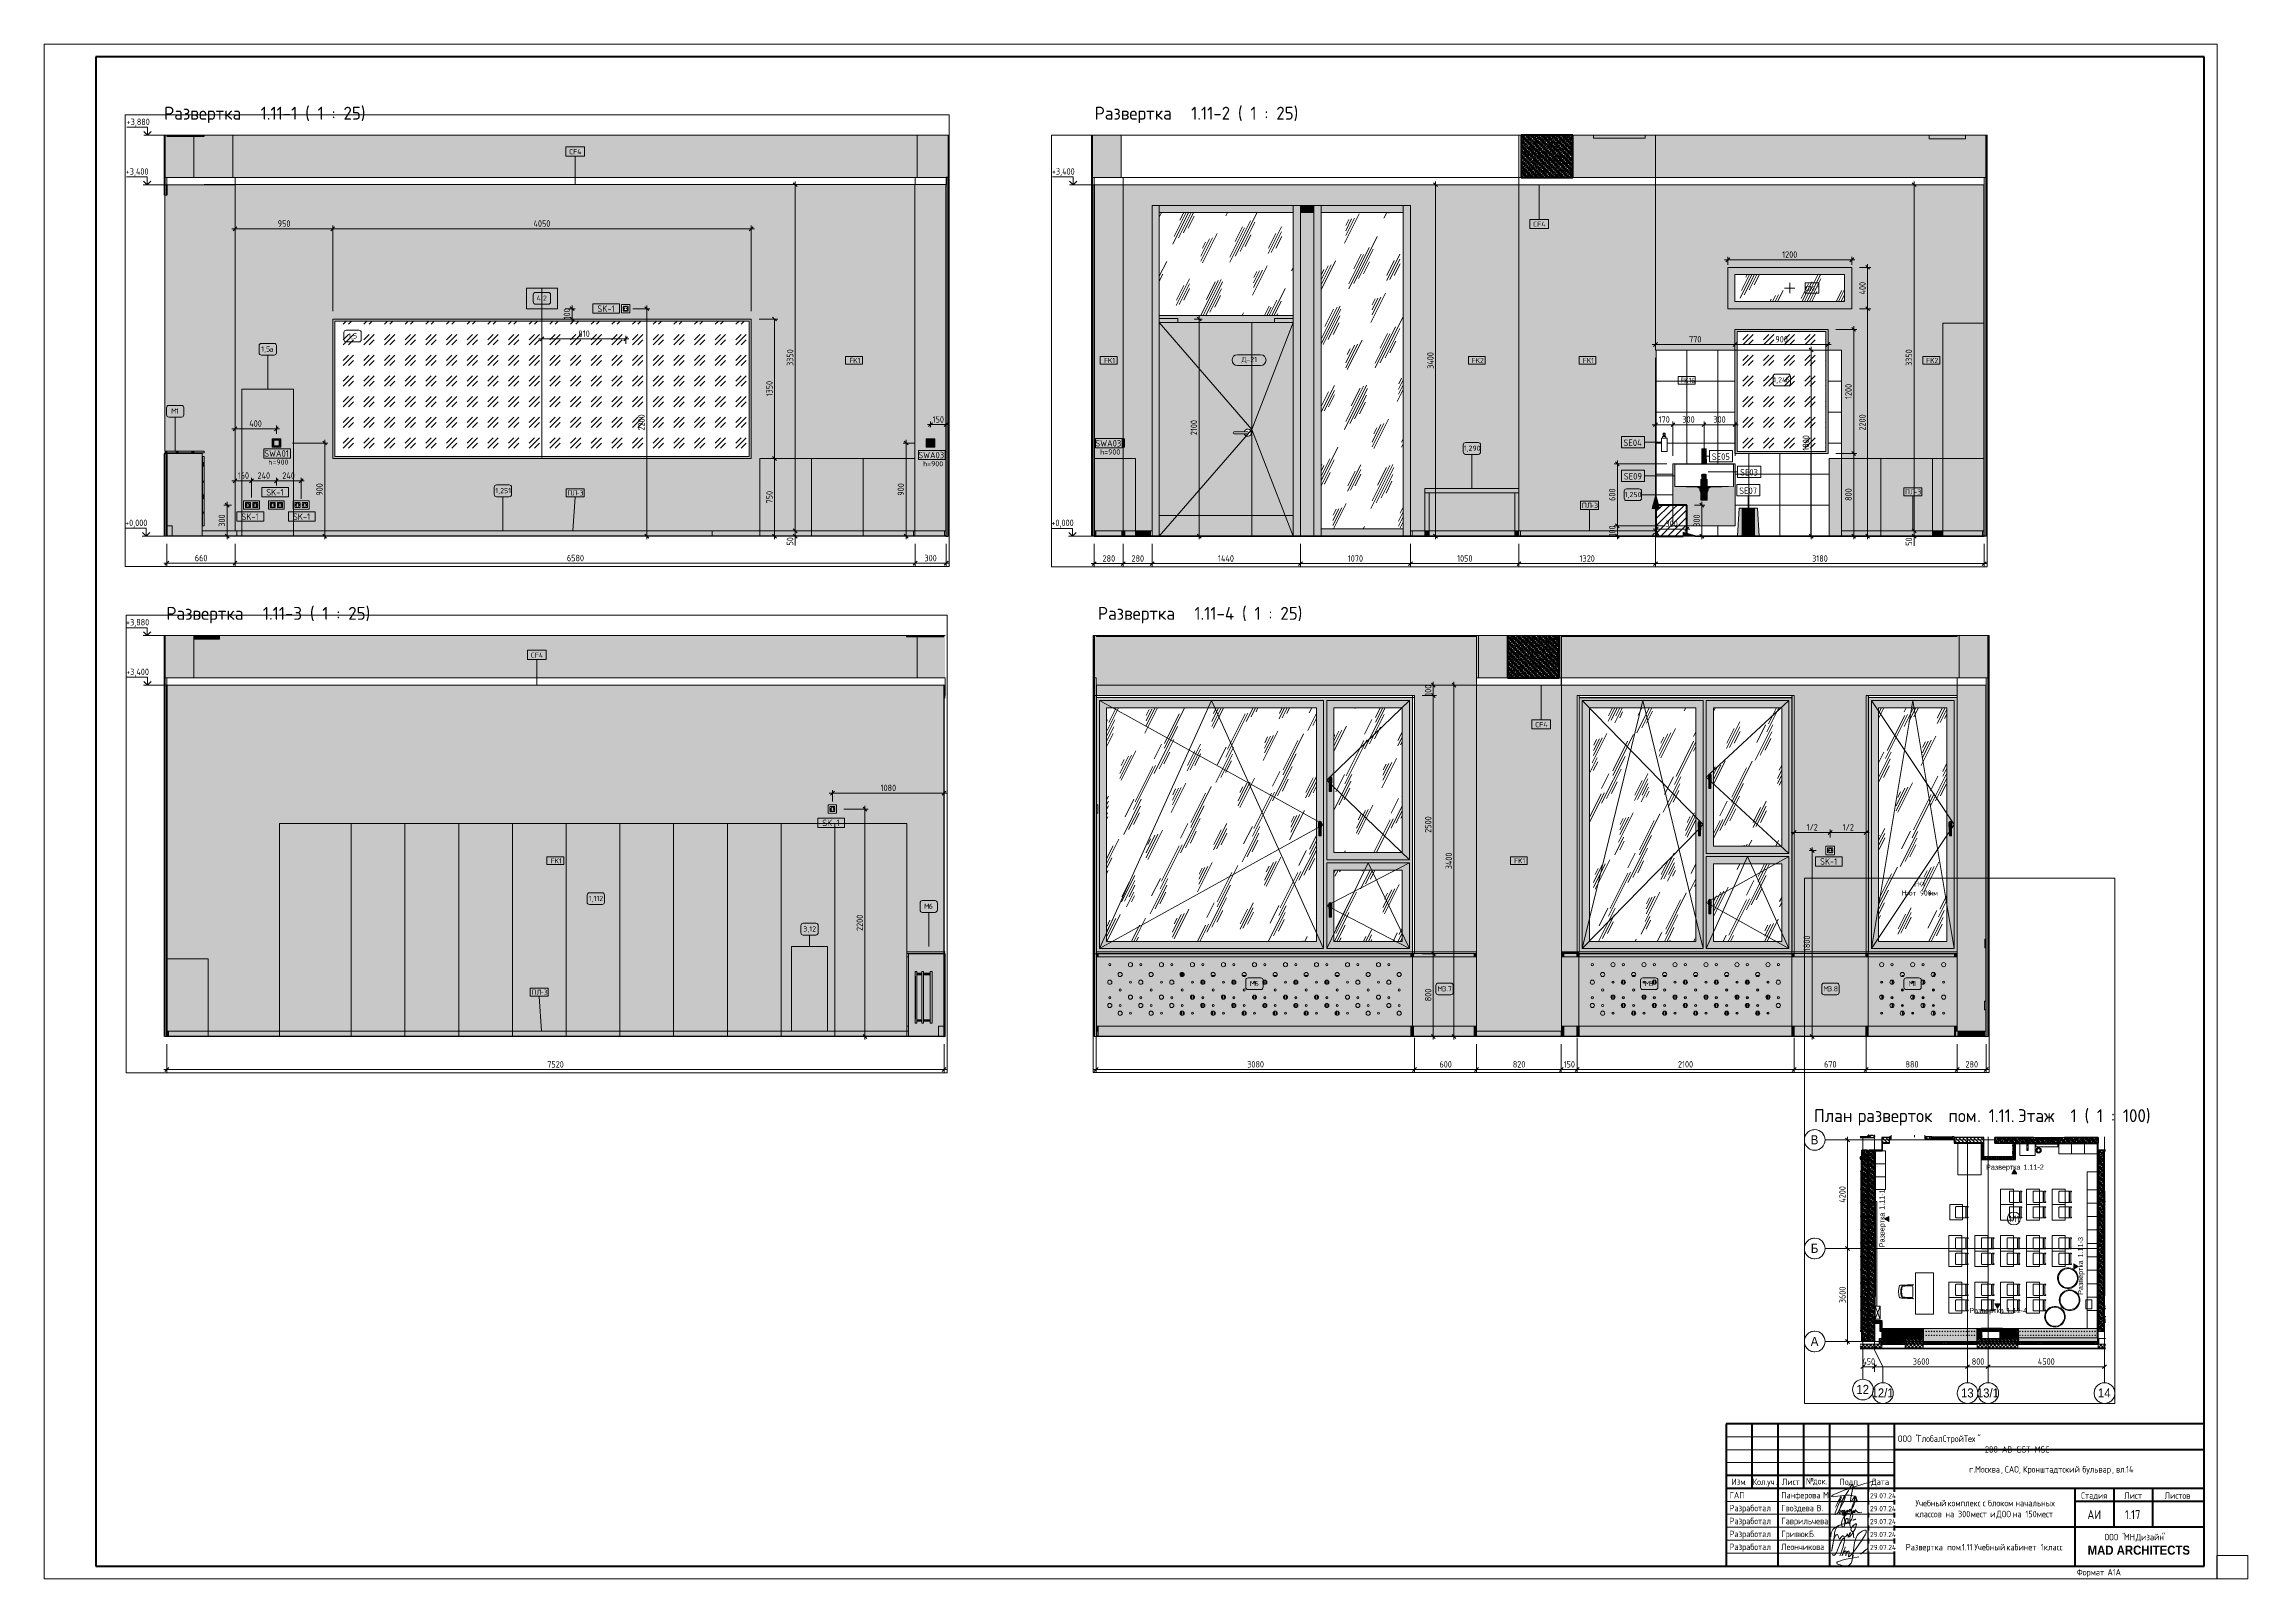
# Paper-space layout 'Layout1' of a CAD drawing. Header units: millimetres. Extents: x -841 to 12, y 0 to 594.
# The model-space entities are those that its viewports show. They can reach past a viewport. Long polylines and large blocks are cut down to what shows.
import ezdxf

# ---------------------------------------------------------------- set-up
doc = ezdxf.new("R2010")
doc.units = ezdxf.units.MM
for name, pattern in [('ADSK_Штрих_ш2 п1', [75, 50, -25]), ('Осевая', [3175, 635, -476.25, 1587.5, -476.25]), ('Скрыто', [7.14375, 4.7625, -2.38125])]:
    doc.linetypes.add(name, pattern=pattern)
for name, color, linetype, lineweight in [('0-1', 7, 'Continuous', 9), ('A-ANNO-DIMS', 7, 'Continuous', 9), ('A-ANNO-DIMS-100', 7, 'Continuous', 9), ('A-ANNO-DIMS-25', 7, 'Continuous', 9), ('A-ANNO-NOTE', 7, 'Continuous', 9), ('A-AREA-IDEN', 7, 'Continuous', 9), ('A-CLNG', 7, 'Continuous', 9), ('A-CLNG-IDEN', 7, 'Continuous', 9), ('A-DETL', 7, 'Continuous', 9), ('A-DETL-1', 7, 'ADSK_Штрих_ш2 п1', 9), ('A-DETL-2', 7, 'Continuous', 40), ('A-DETL-GENF', 7, 'Continuous', 9), ('A-DOOR', 7, 'Continuous', 9), ('A-DOOR-IDEN', 7, 'Continuous', 9), ('A-FLOR', 7, 'Continuous', 9), ('A-GENM', 7, 'Continuous', 9), ('A-GENM-IDEN', 7, 'Continuous', 9), ('A-GLAZ', 7, 'Continuous', 9), ('A-GLAZ-1', 7, 'Continuous', 13), ('A-GLAZ-CURT', 7, 'Continuous', 9), ('A-GLAZ-CURT-1', 7, 'Continuous', 25), ('A-GLAZ-CWMG', 7, 'Continuous', 9), ('A-GLAZ-CWMG-1', 7, 'Continuous', 25), ('A-GLAZ-IDEN', 7, 'Continuous', 9), ('A-WALL', 7, 'Continuous', 9), ('A-WALL-IDEN', 7, 'Continuous', 9), ('A-WALL-PATT', 7, 'Continuous', 9), ('E-ELEC-EQPM', 7, 'Continuous', 9), ('E-ELEC-FIXT-IDEN', 7, 'Continuous', 9), ('G-ANNO-DIMS', 7, 'Continuous', 9), ('G-ANNO-DIMS-1', 7, 'Continuous', 20), ('G-ANNO-SYMB', 7, 'Continuous', 9), ('G-ANNO-TTLB', 7, 'Скрыто', 9), ('I-FURN', 7, 'Continuous', 9), ('I-FURN-IDEN', 7, 'Continuous', 9), ('I-WALL', 7, 'Continuous', 9), ('M-EQPM', 7, 'Continuous', 9), ('P-SANR-FIXT', 7, 'Continuous', 9), ('P-SANR-FIXT-1', 7, 'Continuous', 13), ('P-SANR-FIXT-3', 7, 'Continuous', 18), ('P-SANR-FIXT-IDEN', 7, 'Continuous', 9), ('S-COLS', 7, 'Continuous', 9), ('Знаки', 7, 'Continuous', 9), ('Знаки-1', 7, 'Continuous', 18), ('Марки для знаков', 7, 'Continuous', 9), ('Оси', 7, 'Continuous', 9), ('Оси-1', 7, 'Continuous', 20), ('Оси-2', 7, 'Осевая', 9), ('Электрические приборы', 7, 'Continuous', 9)]:
    doc.layers.add(name, color=color, linetype=linetype, lineweight=lineweight)
doc.layers.add('0-2', color=7, linetype='Continuous', lineweight=9, transparency=0.7)
doc.layers.add('P-SANR-FIXT-2', color=7, linetype='Continuous', lineweight=9, transparency=0.7)
for name, color, linetype, lineweight, true_color in [('A-CLNG-1', 7, 'Continuous', 9, 0x787878), ('A-CLNG-2', 7, 'Continuous', 30, 0x3c3c3c), ('A-CLNG-FNSH-1', 7, 'Continuous', 30, 0x3c3c3c), ('A-DETL-GENF-2', 7, 'Continuous', 9, 0xffffff), ('A-DETL-GENF-3', 7, 'Continuous', 9, 0xe0e0e0), ('A-FLOR-1', 7, 'Continuous', 9, 0x787878), ('A-FLOR-FNSH-1', 7, 'Continuous', 30, 0x3c3c3c), ('A-FLOR-FNSH-2', 7, 'Continuous', 40, 0x3c3c3c), ('A-WALL-1', 7, 'Continuous', 35, 0x3c3c3c), ('A-WALL-2', 7, 'Continuous', 13, 0x3c3c3c), ('A-WALL-3', 7, 'Continuous', 25, 0x3c3c3c), ('A-WALL-4', 7, 'Continuous', 40, 0x3c3c3c), ('A-WALL-5', 7, 'Continuous', 30, 0x3c3c3c), ('A-WALL-FNSH-1', 7, 'Continuous', 13, 0x3c3c3c), ('A-WALL-FNSH-2', 7, 'Continuous', 9, 0x3c3c3c), ('A-WALL-FNSH-3', 7, 'Continuous', 30, 0x3c3c3c), ('A-WALL-FNSH-4', 7, 'Continuous', 30, 0x7c7c7c), ('G-ANNO-TEXT-1', 7, 'Continuous', 9, 0x3c3c3c), ('I-FURN-1', 7, 'Continuous', 9, 0xf0f0f0), ('I-FURN-10', 7, 'Continuous', 9, 0xa1a1a1), ('I-FURN-11', 7, 'Continuous', 9, 0x949494), ('I-FURN-12', 7, 'Continuous', 9, 0x858585), ('I-FURN-13', 7, 'Continuous', 9, 0x888888), ('I-FURN-14', 7, 'Continuous', 9, 0x8d8d8d), ('I-FURN-15', 7, 'Continuous', 9, 0x838383), ('I-FURN-16', 7, 'Continuous', 9, 0x818181), ('I-FURN-17', 9, 'Continuous', 9, 0x808080), ('I-FURN-18', 7, 'Continuous', 9, 0x7f7f7f), ('I-FURN-19', 7, 'Continuous', 9, 0xc3c3c3), ('I-FURN-2', 7, 'Continuous', 9, 0xaaaaaa), ('I-FURN-4', 7, 'Continuous', 9, 0xc0c0c0), ('I-FURN-6', 7, 'Continuous', 9, 0xacacac), ('I-FURN-8', 7, 'Continuous', 9, 0xd1d1d1), ('I-FURN-9', 7, 'Continuous', 9, 0x9e9e9e), ('I-WALL-1', 7, 'Continuous', 9, 0x787878), ('Розетки', 7, 'Continuous', 9, 0xff1e23)]:
    doc.layers.add(name, color=color, linetype=linetype, lineweight=lineweight, true_color=true_color)
doc.layers.add('G-ANNO-NPLT', color=7, linetype='Continuous', plot=False)
for name, color, linetype, lineweight, true_color, transparency in [('I-FURN-3', 7, 'Continuous', 9, 0xfbfbfb, 0.7), ('I-FURN-5', 7, 'Continuous', 9, 0x7f7f7f, 0.7), ('I-FURN-7', 7, 'Continuous', 9, 0x303030, 0.7), ('M-EQPM-1', 7, 'Continuous', 9, 0xe6e6e6, 0.7)]:
    doc.layers.add(name, color=color, linetype=linetype, lineweight=lineweight, true_color=true_color, transparency=transparency)
doc.styles.add('Arial', font='arial.ttf', dxfattribs={"width": 0.9, "height": 350})
doc.styles.add('Arial_1', font='arial.ttf', dxfattribs={"height": 200})
doc.styles.add('Arial_B', font='', dxfattribs={"width": 0.9, "height": 3.5})
doc.styles.add('GOST Common_10', font='GOST_Common.ttf', dxfattribs={"width": 0.9, "height": 3.5})
doc.styles.add('GOST Common_11', font='GOST_Common.ttf', dxfattribs={"width": 0.9, "height": 2})
doc.styles.add('GOST Common_12', font='GOST_Common.ttf', dxfattribs={"height": 5})
doc.styles.add('GOST Common_4', font='GOST_Common.ttf', dxfattribs={"width": 0.9, "height": 250})
doc.styles.add('GOST Common_5', font='GOST_Common.ttf', dxfattribs={"width": 0.9, "height": 200})
doc.styles.add('GOST Common_6', font='GOST_Common.ttf', dxfattribs={"height": 62.5})
doc.styles.add('GOST Common_7', font='GOST_Common.ttf', dxfattribs={"height": 50})
doc.styles.add('GOST Common_8', font='GOST_Common.ttf', dxfattribs={"width": 0.9, "height": 50})
doc.styles.add('GOST Common_9', font='GOST_Common.ttf', dxfattribs={"width": 0.9, "height": 2.5})
doc.styles.add('ISOCPEUR_1', font='isocpeur.ttf', dxfattribs={"width": 0.9, "height": 250})
doc.styles.add('ISOCPEUR_2', font='isocpeur.ttf', dxfattribs={"width": 0.9, "height": 62.5})
doc.styles.add('ISOCPEUR_3', font='isocpeur.ttf', dxfattribs={"width": 0.9, "height": 50})
doc.styles.add('ISOCPEUR_4', font='isocpeur.ttf', dxfattribs={"width": 0.9, "height": 62.5})
doc.styles.get('Arial_B').set_extended_font_data('Arial', bold=True)
doc.dimstyles.new('ISO-2_5_0_9К_БОЛЬШОЙ', dxfattribs={"dimscale": 304.8, "dimtxt": 248.995294, "dimasz": 0.492126, "dimexe": 0.393701, "dimexo": 0.984252, "dimgap": 0, "dimtad": 1, "dimdec": 0, "dimrnd": 10, "dimzin": 0, "dimdsep": 46, "dimtxsty": 'ISOCPEUR_1', "dimblk1": 'OBLIQUE', "dimblk2": 'OBLIQUE', "dimsah": 1, "dimcen": 0.09, "dimdle": 0.393701, "dimazin": 0, "dimtfac": 1, "dimtdec": 4, "dimtix": 1, "dimtmove": 0, "dimatfit": 3, "dimfxl": 1, "dimtvp": 1, "dimtolj": 1, "dimtzin": 0, "dimarcsym": 2})
doc.dimstyles.new('ISO-2_5_0_9К_БОЛЬШОЙ_1', dxfattribs={"dimscale": 304.8, "dimtxt": 62.248823, "dimasz": 0.123031, "dimexe": 0.098425, "dimexo": 0.246063, "dimgap": 0, "dimtad": 1, "dimdec": 0, "dimrnd": 10, "dimzin": 0, "dimdsep": 46, "dimtxsty": 'ISOCPEUR_2', "dimblk1": 'OBLIQUE', "dimblk2": 'OBLIQUE', "dimsah": 1, "dimcen": 0.09, "dimdle": 0.098425, "dimazin": 0, "dimtfac": 1, "dimtdec": 4, "dimtix": 1, "dimtmove": 0, "dimatfit": 3, "dimfxl": 1, "dimtvp": 1, "dimtolj": 1, "dimtzin": 0, "dimarcsym": 2})
doc.dimstyles.new('ISO-2_5_0_9К_БОЛЬШОЙ_2', dxfattribs={"dimscale": 304.8, "dimtxt": 62.248823, "dimasz": 0.123031, "dimexe": 0.098425, "dimexo": 0.246063, "dimgap": 0, "dimtad": 1, "dimdec": 0, "dimrnd": 10, "dimzin": 0, "dimdsep": 46, "dimtxsty": 'ISOCPEUR_2', "dimblk1": 'OBLIQUE', "dimblk2": 'OBLIQUE', "dimsah": 1, "dimcen": 0.09, "dimdle": 0.098425, "dimazin": 0, "dimtfac": 1, "dimtdec": 4, "dimtix": 1, "dimtmove": 1, "dimatfit": 3, "dimfxl": 1, "dimtvp": 1, "dimtolj": 1, "dimtzin": 0, "dimarcsym": 2})
doc.dimstyles.new('ISO-2_5_0_9К_БОЛЬШОЙ_3', dxfattribs={"dimscale": 304.8, "dimtxt": 62.248823, "dimasz": 0.123031, "dimexe": 0.098425, "dimexo": 0.246063, "dimgap": 0, "dimtad": 1, "dimdec": 0, "dimrnd": 10, "dimzin": 0, "dimdsep": 46, "dimtxsty": 'ISOCPEUR_4', "dimblk1": 'OBLIQUE', "dimblk2": 'OBLIQUE', "dimsah": 1, "dimcen": 0.09, "dimdle": 0.098425, "dimazin": 0, "dimtfac": 1, "dimtdec": 4, "dimtix": 1, "dimtmove": 0, "dimatfit": 3, "dimfxl": 1, "dimtvp": 1, "dimtolj": 1, "dimtzin": 0, "dimarcsym": 2})
pattern_1 = [(45, (-28737.956, 0), (-57.02463, 57.02463), []), (45, (-28680.93, 0), (-57.02463, 57.02463), [100.806, -20.161, 3.353, -16.808])]
pattern_2 = [(135, (-28737.96, 0), (-75.43415, -75.43415), [106.68, -17.78, 3.556, -17.78]), (135, (-28737.96, 75.39), (-75.43415, -75.43415), []), (50, (-28737.96, 0), (127.52922, -11.15758), [13.335, -146.685]), (355, (-28737.96, 0), (-24.66966, 133.74002), [10.668, -117.348]), (100.451, (-28727.33, -0.93), (102.85973, 122.58178), [11.333, -124.663]), (46.184, (-28737.96, 35.56), (189.75516, -29.43036), [20.002, -220.027]), (96.636, (-28722.14, 33.1), (166.1822, 173.1996), [17, -186.995]), (351.184, (-28737.96, 35.56), (166.1839, 173.1976), [16.002, -176.022]), (21, (-28720.18, 26.67), (106.13027, -71.58603), [13.335, -146.685]), (326, (-28720.18, 26.67), (43.26188, 128.93175), [10.668, -117.348]), (71.451, (-28711.33, 20.7), (149.39198, 57.34505), [11.333, -124.663]), (37.5, (-28737.956, 0), (2.16223, 59.188357), [3.353, -112.573, 3.353, -115.773, -117.793]), (37.5, (-28737.956, 0), (2.16223, 59.188357), [-235.052, 3.353, -114.44]), (7.5, (-28737.956, 0), (46.77386, 70.12615), [3.353, -64.567, 3.353, -109.906, -44.894]), (7.5, (-28737.956, 0), (46.77386, 70.12615), [-181.178, 3.353, -41.542]), (327.5, (-28777.605, 0), (94.91367, -4.010093), [3.353, -41.097, 3.353, -135.331, -184.023]), (327.5, (-28777.605, 0), (94.91367, -4.010093), [-183.134, 3.353, -180.67]), (317.5, (-28795.385, 0), (103.69057, 17.79882), [3.353, -54.432, 3.353, -88.748, -130.683]), (317.5, (-28795.385, 0), (103.69057, 17.79882), [-149.885, 3.353, -127.33])]
pattern_3 = [(135, (-28737.96, 0), (-70.71068, -70.71068), [])]
pattern_4 = [(0, (-28737.956, 0), (121.92, 30.48), [10.058, -81.382, 10.058, -81.382, -487.68]), (0, (-28737.956, 0), (121.92, 30.48), [-182.88, 10.058, -172.822, 10.058, -81.382, -213.36]), (0, (-28737.956, 0), (121.92, 30.48), [-457.2, 10.058, -50.902, 10.058, -142.342]), (120, (-28692.236, 15.24), (-87.356454, 90.345817), [10.058, -81.382, 10.058, -81.382, -487.68]), (120, (-28692.236, 15.24), (-87.356454, 90.345817), [-182.88, 10.058, -172.822, 10.058, -81.382, -213.36]), (120, (-28692.236, 15.24), (-87.356454, 90.345817), [-457.2, 10.058, -50.902, 10.058, -142.342]), (240, (-28676.996, 76.2), (-34.563546, -120.825817), [10.058, -81.382, 10.058, -81.382, -487.68]), (240, (-28676.996, 76.2), (-34.563546, -120.825817), [-182.88, 10.058, -172.822, 10.058, -81.382, -213.36]), (240, (-28676.996, 76.2), (-34.563546, -120.825817), [-457.2, 10.058, -50.902, 10.058, -142.342])]
pattern_5 = [(45, (50, 50), (-199.9995, 0), [141.421, -141.421]), (45, (100, 50), (-199.9995, 0), [70.711, -212.132]), (45, (50, 100), (-199.9995, 0), [70.711, -212.132])]
pattern_6 = [(45, (-28737.96, 0), (-106.066, 106.066), []), (135, (-28737.96, 0), (-106.066, -106.066), [])]
pattern_7 = [(45, (25264.867, 0), (-14.25598, 14.25598), []), (45, (25279.124, 0), (-14.25598, 14.25598), [25.202, -5.04, 0.8382, -4.202])]
pattern_8 = [(45, (29307.576, 0), (-14.25598, 14.25598), []), (45, (29321.832, 0), (-14.25598, 14.25598), [25.202, -5.04, 0.8382, -4.202])]
pattern_9 = [(45, (46089.6, 50), (-199.9995, 0), [141.421, -141.421]), (45, (46139.6, 50), (-199.9995, 0), [70.711, -212.132]), (45, (46089.6, 100), (-199.9995, 0), [70.711, -212.132])]
pattern_10 = [(63.435, (38738.3, 31.75), (-255.583, 766.747), [317.5, -190.5, 317.5, -190.5, -403.903]), (63.435, (38738.3, 31.75), (-255.583, 766.747), [-1016, 127, -276.903]), (63.435, (38722.45, 47.6), (-255.583, 766.747), [254, -317.5, 190.5, -190.5, -467.403]), (63.435, (38722.45, 47.6), (-255.583, 766.747), [-952.5, 222.25, -245.153]), (63.435, (38722.45, 95.25), (-255.583, 766.747), [190.5, -381, 127, -190.5, -530.903]), (63.435, (38722.45, 95.25), (-255.583, 766.747), [-889, 285.75, -245.153]), (63.435, (38770.1, 47.6), (-255.583, 766.747), [190.5, -381, 158.75, -6404.65]), (63.435, (38817.7, 95.25), (-255.583, 766.747), [95.25, -476.25, 63.5, -6499.9]), (63.435, (38738.3, 174.6), (-255.583, 766.747), [63.5, -476.25, 63.5, -254, -562.653]), (63.435, (38738.3, 174.6), (-255.583, 766.747), [-857.25, 158.75, -403.903]), (63.435, (39024.1, 127), (-255.583, 766.747), [317.5, -476.25, 381, -251.503]), (63.435, (39024.1, 79.4), (-255.583, 766.747), [444.5, -317.5, 476.25, -188.003]), (63.435, (39055.8, 95.25), (-255.583, 766.747), [508, -254, 381, -276.903]), (63.435, (39103.45, 142.9), (-255.583, 766.747), [317.5, -444.5, 254, -403.903]), (63.435, (39055.8, 238.1), (-255.583, 766.747), [158.75, -635, 190.5, -435.653]), (63.435, (39151.1, 190.5), (-255.583, 766.747), [127, -635, 127, -530.903])]
pattern_11 = [(45, (29307.576, 0), (-35.35534, 35.35534), [])]
pattern_12 = [(63.435, (63.5, 31.75), (-255.583, 766.7475), [317.5, -190.5, 317.5, -190.5, -403.903]), (63.435, (63.5, 31.75), (-255.583, 766.7475), [-1016, 127, -276.903]), (63.435, (47.6, 47.6), (-255.583, 766.7475), [254, -317.5, 190.5, -190.5, -467.403]), (63.435, (47.6, 47.6), (-255.583, 766.7475), [-952.5, 222.25, -245.153]), (63.435, (47.6, 95.25), (-255.583, 766.7475), [190.5, -381, 127, -190.5, -530.903]), (63.435, (47.6, 95.25), (-255.583, 766.7475), [-889, 285.75, -245.153]), (63.435, (95.25, 47.6), (-255.583, 766.7475), [190.5, -381, 158.75, -6404.653]), (63.435, (142.9, 95.25), (-255.583, 766.7475), [95.25, -476.25, 63.5, -6499.903]), (63.435, (63.5, 174.6), (-255.583, 766.7475), [63.5, -476.25, 63.5, -254, -562.653]), (63.435, (63.5, 174.6), (-255.583, 766.7475), [-857.25, 158.75, -403.903]), (63.435, (349.25, 127), (-255.583, 766.7475), [317.5, -476.25, 381, -251.503]), (63.435, (349.25, 79.4), (-255.583, 766.7475), [444.5, -317.5, 476.25, -188.003]), (63.435, (381, 95.25), (-255.583, 766.7475), [508, -254, 381, -276.903]), (63.435, (428.6, 142.9), (-255.583, 766.7475), [317.5, -444.5, 254, -403.903]), (63.435, (381, 238.1), (-255.583, 766.7475), [158.75, -635, 190.5, -435.653]), (63.435, (476.25, 190.5), (-255.583, 766.7475), [127, -635, 127, -530.903])]

psp = doc.layouts.get("Layout1")

# ---------------------------------------------------------------- texts
at = {"layer": 'G-ANNO-TTLB', "linetype": 'Continuous', "attachment_point": 1}
for s, insert, char_height, width, style in [('Развертка', (-794.51, 569.74), 5, 41.6076, 'GOST Common_12'), (' 1.11-1 ( 1 : 25)', (-760.18, 569.74), 5, 47.7004, 'GOST Common_12'), ('Развертка', (-434.36, 569.74), 5, 41.6076, 'GOST Common_12'), (' 1.11-2 ( 1 : 25)', (-400.03, 569.74), 5, 48.9029, 'GOST Common_12'), ('Развертка', (-793.64, 376.18), 5, 41.6076, 'GOST Common_12'), (' 1.11-3 ( 1 : 25)', (-759.31, 376.18), 5, 48.9029, 'GOST Common_12'), ('Развертка', (-433.11, 376.18), 5, 41.6076, 'GOST Common_12'), (' 1.11-4 ( 1 : 25)', (-398.78, 376.18), 5, 49.4641, 'GOST Common_12'), ('План', (-155.99, 181.79), 5, 18.4388, 'GOST Common_12'), ('\\fGOST Common|b0|i0|c204|p34|; ', (-140.78, 181.79), 5, 2.0844, 'GOST Common_12'), ('разверток', (-139.06, 181.79), 5, 40.4852, 'GOST Common_12'), ('\\fGOST Common|b0|i0|c204|p34|; ', (-105.66, 181.79), 5, 2.0844, 'GOST Common_12'), ('пом', (-103.94, 181.79), 5, 13.5485, 'GOST Common_12'), ('. 1.11. ', (-92.76, 181.79), 5, 19.0802, 'GOST Common_12'), ('Этаж', (-77.02, 181.79), 5, 21.0042, 'GOST Common_12'), (' 1 ( 1 : 100)', (-59.69, 181.79), 5, 35.2743, 'GOST Common_12'), ('ООО', (-123.49, 55.52), 2.5, 6.4937, 'GOST Common_9'), (' "', (-118.13, 55.52), 2.5, 2.5975, 'GOST Common_9'), ('ГлобалСтройТех', (-115.99, 55.52), 2.5, 28.2114, 'GOST Common_9'), ('"                                                                               288-AB-GST-MSC', (-92.71, 55.52), 2.5, 105.1974, 'GOST Common_9'), ('\\fGOST Common|b0|i0|c204|p34|;\\W.9;г', (-95.86, 43.66), 2.5, 1.9481, 'GOST Common_9'), ('Москва', (-93.6, 43.66), 2.5, 12.1215, 'GOST Common_9'), ('САО', (-82.05, 43.66), 2.5, 6.5658, 'GOST Common_9'), ('Кронштадтский', (-75.08, 43.66), 2.5, 26.9848, 'GOST Common_9'), ('\\fGOST Common|b0|i0|c204|p34|;\\W.9; ', (-52.82, 43.66), 2.5, 0.938, 'GOST Common_9'), ('бульвар', (-52.05, 43.66), 2.5, 13.8532, 'GOST Common_9'), ('вл', (-39.07, 43.66), 2.5, 3.8962, 'GOST Common_9'), ('.14', (-35.85, 43.66), 2.5, 4.3291, 'GOST Common_9'), ('\\fGOST Common|b0|i0|c204|p34|;\\W.9;.', (-94.25, 43.66), 2.5, 0.7937, 'GOST Common_9'), (', ', (-83.6, 43.66), 2.5, 1.8759, 'GOST Common_9'), (', ', (-76.63, 43.66), 2.5, 1.8759, 'GOST Common_9'), (', ', (-40.62, 43.66), 2.5, 1.8759, 'GOST Common_9'), ('Учебный', (-116.67, 30.59), 2.5, 14.0696, 'GOST Common_9'), ('классов', (-116.78, 26.36), 2.5, 13.2759, 'GOST Common_9'), ('\\fGOST Common|b0|i0|c204|p34|;\\W.9; ', (-105.83, 26.36), 2.5, 0.938, 'GOST Common_9'), ('\\fGOST Common|b0|i0|c204|p34|;\\W.9; ', (-105.06, 30.59), 2.5, 0.938, 'GOST Common_9'), ('на', (-105.06, 26.36), 2.5, 4.1127, 'GOST Common_9'), ('комплекс', (-104.28, 30.59), 2.5, 15.5127, 'GOST Common_9'), (' 300 ', (-101.66, 26.36), 2.5, 7.7203, 'GOST Common_9'), ('мест', (-95.29, 26.36), 2.5, 8.2253, 'GOST Common_9'), ('\\fGOST Common|b0|i0|c204|p34|;\\W.9; ', (-91.48, 30.59), 2.5, 0.938, 'GOST Common_9'), ('\\fGOST Common|b0|i0|c204|p34|;\\W.9;с', (-90.71, 30.59), 2.5, 1.6595, 'GOST Common_9'), ('\\fGOST Common|b0|i0|c204|p34|;\\W.9; ', (-89.34, 30.59), 2.5, 0.938, 'GOST Common_9'), ('\\fGOST Common|b0|i0|c204|p34|;\\W.9; ', (-88.51, 26.36), 2.5, 0.938, 'GOST Common_9'), ('блоком', (-88.57, 30.59), 2.5, 11.9051, 'GOST Common_9'), ('\\fGOST Common|b0|i0|c204|p34|;\\W.9;и', (-87.73, 26.36), 2.5, 1.9481, 'GOST Common_9'), ('\\fGOST Common|b0|i0|c204|p34|;\\W.9; ', (-86.13, 26.36), 2.5, 0.938, 'GOST Common_9'), ('ДОО', (-85.35, 26.36), 2.5, 6.7823, 'GOST Common_9'), ('\\fGOST Common|b0|i0|c204|p34|;\\W.9; ', (-79.76, 26.36), 2.5, 0.938, 'GOST Common_9'), ('на', (-78.98, 26.36), 2.5, 4.1127, 'GOST Common_9'), ('\\fGOST Common|b0|i0|c204|p34|;\\W.9; ', (-78.74, 30.59), 2.5, 0.938, 'GOST Common_9'), ('начальных', (-77.97, 30.59), 2.5, 18.1823, 'GOST Common_9'), (' 150 ', (-75.59, 26.36), 2.5, 7.143, 'GOST Common_9'), ('мест', (-69.7, 26.36), 2.5, 8.2253, 'GOST Common_9'), ('АИ', (-50.15, 26.62), 3.5, 6.5658, 'GOST Common_10'), ('1.17', (-35.6, 26.62), 3.5, 7.6481, 'GOST Common_10'), ('Развертка', (-120.44, 13.54), 2.5, 18.543, 'GOST Common_9'), ('\\fGOST Common|b0|i0|c204|p34|;\\W.9; ', (-105.14, 13.54), 2.5, 0.938, 'GOST Common_9'), ('пом', (-104.37, 13.54), 2.5, 6.0608, 'GOST Common_9'), ('.1.11 ', (-99.37, 13.54), 2.5, 6.638, 'GOST Common_9'), ('Учебный', (-93.89, 13.54), 2.5, 14.0696, 'GOST Common_9'), ('\\fGOST Common|b0|i0|c204|p34|;\\W.9; ', (-82.28, 13.54), 2.5, 0.938, 'GOST Common_9'), ('кабинет', (-81.51, 13.54), 2.5, 14.3582, 'GOST Common_9'), (' 1 ', (-69.66, 13.54), 2.5, 3.2468, 'GOST Common_9'), ('класс', (-66.98, 13.54), 2.5, 9.3797, 'GOST Common_9')]:
    psp.add_mtext(s, dxfattribs=dict(at, insert=insert, char_height=char_height, width=width, style=style))

msp = doc.modelspace()

# ---------------------------------------------------------------- texts
at = {"layer": 'A-AREA-IDEN', "insert": (15219.9, 4868.7), "char_height": 250, "width": 490.633, "attachment_point": 1, "style": 'GOST Common_4'}
msp.add_mtext('1.11', dxfattribs=at)
at = {"layer": 'A-CLNG-IDEN', "char_height": 50, "width": 138.291, "attachment_point": 1, "style": 'GOST Common_7'}
for insert in [(24414, 3744.1), (42763, 3714.5), (33658.8, 3042.3), (51935, 3042.3)]:
    msp.add_mtext('CF4', dxfattribs=dict(at, insert=insert))
at = {"layer": 'A-DOOR-IDEN', "char_height": 50, "attachment_point": 1, "style": 'GOST Common_7'}
for s, insert, width in [('\\fGOST Common|b0|i0|c204|p34|;Д', (30838, 1732.9), 56.118), ('-21', (30884.3, 1732.9), 118.249)]:
    msp.add_mtext(s, dxfattribs=dict(at, insert=insert, width=width))
at = {"layer": 'A-GENM-IDEN', "char_height": 50, "attachment_point": 1, "style": 'GOST Common_7'}
for s, insert, width in [('ПЛ', (37257.6, 452.8), 98.207), ('-3', (37338.6, 452.8), 86.181), ('ПЛ', (42769.8, 452.8), 98.207), ('-3', (42850.8, 452.8), 86.181), ('ПЛ', (24397.8, 442.8), 98.207), ('-3', (24478.8, 442.8), 86.181), ('ПЛ', (34130.1, 322), 98.207), ('-3', (34211.1, 322), 86.181)]:
    msp.add_mtext(s, dxfattribs=dict(at, insert=insert, width=width))
at = {"layer": 'A-GLAZ-IDEN', "char_height": 50, "attachment_point": 1, "style": 'ISOCPEUR_3'}
for s, insert, width in [('ОК', (36292.9, 2421.3), 90.19), ('-1', (36367.3, 2421.3), 66.74)]:
    msp.add_mtext(s, dxfattribs=dict(at, insert=insert, width=width))
at = {"layer": 'A-WALL-IDEN', "char_height": 50, "attachment_point": 1, "style": 'GOST Common_8'}
for s, insert, width in [('FK1', (27127.4, 1724.5), 111.835), ('FK1', (29507.7, 1724.5), 111.835), ('FK2', (33065.4, 1724.5), 124.462), ('FK1', (34140.9, 1724.5), 111.835), ('FK2', (37463.4, 1724.5), 124.462), ('FK1', (42956.4, 1724.5), 111.835), ('FK1', (51733.4, 1724.5), 111.835), ('FK16', (35083.5, 1531.9), 151.519)]:
    msp.add_mtext(s, dxfattribs=dict(at, insert=insert, width=width))
at = {"layer": 'E-ELEC-FIXT-IDEN', "attachment_point": 1}
for s, insert, char_height, width, style in [('SK-1', (24689.1, 2231.2), 62.5, 212.447, 'GOST Common_6'), ('SK-1', (45584.3, 2098.2), 62.5, 212.447, 'GOST Common_6'), ('SK-1', (54692.5, 1724.5), 62.5, 212.447, 'GOST Common_6'), ('SWA03', (29423.8, 929), 62.5, 320.675, 'GOST Common_6'), ('SWA01', (21465.6, 830.6), 62.5, 304.641, 'GOST Common_6'), ('h=900', (29469.1, 838.8), 50, 220.464, 'GOST Common_7'), ('SWA03', (27794.1, 815.1), 62.5, 320.675, 'GOST Common_6'), ('h=900', (21504.2, 740.4), 50, 220.464, 'GOST Common_7'), ('h=900', (27839.4, 724.9), 50, 220.464, 'GOST Common_7'), ('SK-1', (21485.3, 454.6), 62.5, 212.447, 'GOST Common_6'), ('SK-1', (21245.3, 218.9), 62.5, 212.447, 'GOST Common_6'), ('SK-1', (21743.6, 218.9), 62.5, 212.447, 'GOST Common_6')]:
    msp.add_mtext(s, dxfattribs=dict(at, insert=insert, char_height=char_height, width=width, style=style))
at = {"layer": 'G-ANNO-DIMS', "char_height": 62.5, "attachment_point": 1, "line_spacing_factor": 1.149209, "style": 'ISOCPEUR_2', "bg_fill": 3, "box_fill_scale": 1.25, "bg_fill_color": 256, "bg_fill_true_color": 13158600, "bg_fill_transparency": 0}
for s, insert, width in [('+3,880', (20133.9, 4039.2), 254.705), ('+3,880', (38847.2, 4039.2), 254.705), ('+3,400', (20125.6, 3558.7), 261.428), ('+3,400', (29003.2, 3559.2), 261.428), ('+3,400', (38848.6, 3559.2), 261.428), ('+0,000', (20119.4, 159.2), 254.705), ('+0,000', (28998.4, 159.2), 254.705)]:
    msp.add_mtext(s, dxfattribs=dict(at, insert=insert, width=width))
at = {"layer": 'G-ANNO-SYMB', "char_height": 200, "attachment_point": 1, "style": 'Arial_1'}
for s, insert, width in [('Развертка', (14336.6, 6847.3), 1659.493), (' 1.11-2', (15705.8, 6847.3), 1074.261), ('Развертка', (13689, 1299.7), 1659.493), (' 1.11-4', (15058.2, 1299.7), 1074.261)]:
    msp.add_mtext(s, dxfattribs=dict(at, insert=insert, width=width))
at = {"layer": 'G-ANNO-SYMB', "char_height": 200, "attachment_point": 1, "rotation": 90, "style": 'Arial_1'}
for s, insert, width in [(' 1.11-1', (10208.5, 5019), 1074.261), ('Развертка', (10208.5, 3649.8), 1659.493), (' 1.11-3', (17895.1, 3174.4), 1074.261), ('Развертка', (17895.1, 1805.2), 1659.493)]:
    msp.add_mtext(s, dxfattribs=dict(at, insert=insert, width=width))
at = {"layer": 'G-ANNO-TEXT-1', "char_height": 200, "attachment_point": 1, "style": 'GOST Common_5'}
for s, insert, width in [('FK1', (11555.1, 17801.9), 447.342), ('\\fGOST Common|b0|i0|c204|p34|;\\W.9;Н', (11078.8, 17457.9), 180.38), (' 900', (11650.3, 17457.9), 555.569), ('от', (11358.6, 17457.9), 353.544), ('мм', (12108.7, 17457.9), 360.759), ('\\fGOST Common|b0|i0|c204|p34|;\\W.9;=', (11227.7, 17457.9), 158.734)]:
    msp.add_mtext(s, dxfattribs=dict(at, insert=insert, width=width))
at = {"layer": 'I-FURN-IDEN', "char_height": 50, "attachment_point": 1, "style": 'GOST Common_7'}
for s, insert, width in [('4,2', (24101.3, 2326.8), 116.245), ('1,5', (22277.4, 1961.5), 96.202), ('1,5', (21435.8, 1834.7), 96.202), ('\\fGOST Common|b0|i0|c204|p34|;а', (21515.1, 1834.7), 50.105), ('1,24', (35983, 1536.8), 146.308), ('\\fGOST Common|b0|i0|c204|p34|;б', (36103.7, 1536.8), 44.093), ('1,112', (43324.6, 1360.7), 156.329), ('3,12', (45400.1, 1065.4), 138.291), ('1,290', (32988, 874.7), 184.388), ('1,251', (23700.9, 464.7), 170.359), ('1,250', (34545.2, 426.8), 184.388)]:
    msp.add_mtext(s, dxfattribs=dict(at, insert=insert, width=width))
at = {"layer": 'P-SANR-FIXT-IDEN', "char_height": 62.5, "attachment_point": 1, "style": 'GOST Common_6'}
for s, insert, width in [('SE04', (34534.6, 934.4), 228.481), ('SE05', (35388.8, 799.7), 222.468), ('SE03', (35661.7, 648.1), 222.468), ('SE09', (34537.1, 609.6), 222.468), ('SE07', (35653.9, 470.1), 222.468)]:
    msp.add_mtext(s, dxfattribs=dict(at, insert=insert, width=width))
at = {"layer": 'Марки для знаков', "char_height": 50, "attachment_point": 1, "style": 'GOST Common_7'}
for s, insert, width in [('\\fGOST Common|b0|i0|c204|p34|;М', (46568.4, 1284.7), 56.118), ('\\fGOST Common|b0|i0|c204|p34|;6', (46614.7, 1284.7), 44.093), ('\\fGOST Common|b0|i0|c204|p34|;М', (20564.6, 1234.7), 56.118), ('\\fGOST Common|b0|i0|c204|p34|;1', (20610.9, 1234.7), 30.063), ('\\fGOST Common|b0|i0|c204|p34|;М', (49174.8, 536.8), 56.118), ('\\fGOST Common|b0|i0|c204|p34|;6', (49221.1, 536.8), 44.093), ('\\fGOST Common|b0|i0|c204|p34|;М', (52994, 536.8), 56.118), ('\\fGOST Common|b0|i0|c204|p34|;5', (53040.4, 536.8), 44.093), ('\\fGOST Common|b0|i0|c204|p34|;М', (55548.8, 536.8), 56.118), ('\\fGOST Common|b0|i0|c204|p34|;1', (55595.1, 536.8), 30.063), ('\\fGOST Common|b0|i0|c204|p34|;М', (50990.2, 486.8), 56.118), ('3.7', (51036.5, 486.8), 104.219), ('\\fGOST Common|b0|i0|c204|p34|;М', (54723.2, 486.8), 56.118), ('3.8', (54769.5, 486.8), 104.219)]:
    msp.add_mtext(s, dxfattribs=dict(at, insert=insert, width=width))
at = {"layer": 'Оси', "char_height": 350, "attachment_point": 1, "style": 'Arial'}
for s, insert, width in [('\\fArial|b0|i0|c204|p34|;\\W.9;В', (7554.8, 7981), 360.759), ('\\fArial|b0|i0|c204|p34|;\\W.9;Б', (7558, 3781), 353.544), ('\\fArial|b0|i0|c204|p34|;\\W.9;А', (7554.8, 181), 360.759), ('12', (9319.4, -1678.7), 606.076), ('12/1', (9906.9, -1815.3), 1060.633), ('13/1', (13981.8, -1815.3), 1060.633), ('13', (13369.4, -1815.3), 606.076), ('14', (18669.4, -1815.3), 606.076)]:
    msp.add_mtext(s, dxfattribs=dict(at, insert=insert, width=width))

# ---------------------------------------------------------------- blocks, each defined once
blk = doc.blocks.new('Штамп_РД_основной - А1А-27074248-Развертка пом_1_11 Учебный кабинет 1 класс')
at = {"layer": 'A-ANNO-NOTE'}
for points, knots in [([(-338.04, -117.09), (-338.7, -122.45), (-329.95, -103.67), (-335.82, -123.67), (-330.91, -113.57), (-333.31, -120.58), (-331.35, -115.2), (-331.8, -118.76), (-331.18, -118.6), (-331.48, -117.47), (-332.41, -115.06), (-346.74, -118.37), (-335.97, -113.63), (-324.18, -110.47)], [0, 0, 0, 0, 0.0513615, 0.1091052, 0.1522958, 0.178941, 0.1972205, 0.2080985, 0.2140042, 0.2188047, 0.2389907, 0.2707687, 0.3130687, 0.3130687, 0.3130687, 0.3130687]), ([(-339.6, -120.68), (-338.03, -117.16), (-337.34, -116.47), (-337.34, -117.01), (-338.8, -120.61), (-340.42, -123.93), (-338.88, -123.37), (-338.39, -122.01), (-335.91, -117.73), (-335.91, -116.39), (-336.4, -116.39), (-336.93, -117.86), (-338.31, -122.65)], [0, 0, 0, 0, 0.0080365, 0.0160998, 0.028237, 0.0420073, 0.0521324, 0.0641411, 0.0757014, 0.0858292, 0.0908816, 0.1013994, 0.1013994, 0.1013994, 0.1013994]), ([(-334.92, -121.85), (-335.39, -122.12), (-335.39, -122.36), (-335.08, -122.36), (-334.79, -121.86), (-335.46, -123.69), (-336.26, -124.25), (-335.67, -123.24), (-334.43, -122), (-333.69, -121.48), (-334.3, -121.48), (-334.58, -122.51), (-333.95, -122.51), (-332.11, -119.19), (-332.11, -118.03), (-332.59, -118.5), (-333.54, -122.06), (-333.54, -122.65)], [0, 0, 0, 0, 0.00162511, 0.00331349, 0.00754981, 0.01278161, 0.01888966, 0.02470924, 0.03042302, 0.03530305, 0.0391434, 0.04257709, 0.05077407, 0.05912564, 0.06755136, 0.07580968, 0.08321457, 0.08321457, 0.08321457, 0.08321457]), ([(-341.44, -132.23), (-341.94, -127.35), (-328.89, -126.72), (-340.13, -127.01), (-339.88, -131.73), (-341.68, -139.94), (-340.55, -134.68), (-340.23, -132.52), (-338.7, -130.28), (-338.3, -134.28), (-337.45, -132.06), (-336.73, -131.65)], [0, 0, 0, 0, 0.019426, 0.0387349, 0.0549438, 0.0672527, 0.0778646, 0.084698, 0.0906304, 0.096697, 0.1015072, 0.1015072, 0.1015072, 0.1015072]), ([(-338.31, -122.65), (-338.31, -123.16), (-337.4, -123.16), (-337.4, -122.18), (-337.76, -122.18), (-337.86, -122.27), (-337.86, -122.45), (-336.95, -122.11), (-337.26, -122.65)], [0, 0, 0, 0, 0.00358547, 0.00695057, 0.00915819, 0.01015554, 0.01205798, 0.01469377, 0.01469377, 0.01469377, 0.01469377]), ([(-336.52, -122.82), (-335.98, -125.91), (-335.98, -128.51), (-337.09, -128.51), (-337.63, -126.53), (-335.78, -123.34), (-334.29, -122.94), (-332.03, -122.74)], [0, 0, 0, 0, 0.01155157, 0.02127823, 0.03282555, 0.04509601, 0.05773263, 0.05773263, 0.05773263, 0.05773263]), ([(-337.04, -123.15), (-336.33, -122.45), (-336.88, -121.9), (-337.19, -122.22), (-336.57, -122.38), (-335.98, -121.8), (-335.98, -122.14), (-336.29, -122.45), (-335.64, -122.45), (-335.9, -123.17), (-336.96, -124.23), (-336.96, -123.36), (-335.57, -122.19), (-335.11, -122.65)], [0, 0, 0, 0, 0.00332582, 0.00612366, 0.00901076, 0.01174206, 0.01415884, 0.01630272, 0.0190767, 0.02344016, 0.02813242, 0.03439448, 0.03937975, 0.03937975, 0.03937975, 0.03937975]), ([(-336.73, -131.65), (-336.69, -132.19), (-335.41, -132.52), (-334.96, -129.96), (-334.72, -133.44), (-334.65, -131.27), (-333.5, -130.12), (-334.9, -132.4), (-333.52, -132.31), (-329.94, -124.81), (-334.86, -129.74), (-332.72, -130.12), (-332.69, -131.28), (-332.61, -132.58)], [0, 0, 0, 0, 0.0046234, 0.0123007, 0.0208561, 0.0283952, 0.03509, 0.0409642, 0.0537756, 0.0710384, 0.0891313, 0.0998193, 0.1046376, 0.1046376, 0.1046376, 0.1046376]), ([(-334.89, -125.37), (-335.11, -125.15), (-335.5, -125.15), (-335.69, -125.34), (-335.81, -126.03), (-335.81, -126.9), (-335.29, -127.04), (-334.88, -126.64), (-334.73, -125.4), (-334.73, -125.1), (-334.73, -125.1), (-334.73, -125.11), (-334.83, -126.08), (-334.77, -126.92), (-334.56, -126.92), (-333.91, -126.43), (-332.93, -124.42), (-332.93, -123.27), (-333.1, -122.97), (-333.59, -122.97), (-334.05, -124.31), (-334.22, -127.46), (-333.93, -128.25), (-333.8, -128.74)], [0, 0, 0, 0, 0.0016332, 0.00392105, 0.00702344, 0.01058969, 0.01394693, 0.01793334, 0.0215051, 0.02411625, 0.02465035, 0.02632052, 0.02939378, 0.03280325, 0.03593957, 0.04142394, 0.04849321, 0.05477683, 0.05812393, 0.06191415, 0.07043912, 0.0795646, 0.08714635, 0.08714635, 0.08714635, 0.08714635]), ([(-333.54, -122.65), (-333.3, -122.89), (-332.62, -122.21), (-333.2, -122.21), (-332.6, -122.21), (-332.14, -121.75), (-332.66, -122.65)], [0, 0, 0, 0, 0.00269646, 0.00576297, 0.00838865, 0.01167349, 0.01167349, 0.01167349, 0.01167349]), ([(-331.86, -121.61), (-331.93, -121.96), (-331.61, -121.96), (-331.61, -122.32), (-330.85, -123.08), (-329.44, -122.71)], [0, 0, 0, 0, 0.001554219, 0.00418307, 0.008514983, 0.008514983, 0.008514983, 0.008514983]), ([(-340.81, -138.96), (-340.12, -140.15), (-338.38, -136.42), (-337.65, -133.87), (-335.19, -130.73), (-337.14, -137.8), (-337.95, -139.54)], [0, 0, 0, 0, 0.00891354, 0.0206837, 0.03596829, 0.05045262, 0.05045262, 0.05045262, 0.05045262]), ([(-334.59, -139.54), (-335.36, -141.78), (-325.61, -128.89), (-328.98, -129.54), (-332.56, -132.13), (-332.82, -142.77), (-335.05, -143.85), (-340.39, -142.51), (-338.8, -141.36), (-330.59, -139.93)], [0, 0, 0, 0, 0.0206368, 0.0432038, 0.0605873, 0.0770759, 0.0945827, 0.1039292, 0.1187761, 0.1187761, 0.1187761, 0.1187761])]:
    blk.add_open_spline(points, degree=3, knots=knots, dxfattribs=at)
for points, degree in [([(-333.54, -122.65), (-333.03, -122.65)], 1), ([(-333.25, -127.9), (-332.55, -127.9)], 1), ([(-332.92, -125.74), (-332.05, -125.55), (-331.8, -125.33)], 2), ([(-332.8, -122.83), (-332.58, -123.05), (-331.86, -122.34), (-331.86, -121.61)], 3), ([(-335.86, -136.11), (-337.11, -139.54)], 1), ([(-329.93, -138.92), (-327, -136.46)], 1), ([(-336.69, -138.38), (-335.63, -137.2), (-335.23, -137.31), (-335.71, -139.54)], 3), ([(-335.71, -139.54), (-335.36, -137.28), (-333.78, -136.92), (-334.59, -139.54)], 3), ([(-333.25, -139.54), (-332.55, -139.54)], 1)]:
    blk.add_open_spline(points, degree=degree, dxfattribs=at)
at = {"layer": 'G-ANNO-TTLB', "linetype": 'Continuous'}
for p, q in [((-1033, 445.5), (-1033, -148.5)), ((-1033, 445.5), (-192, 445.5)), ((-192, 445.5), (-192, -148.5)), ((-317, -93.5), (-382, -93.5)), ((-317, -98.5), (-382, -98.5)), ((-317, -103.5), (-382, -103.5)), ((-317, -118.5), (-382, -118.5)), ((-317, -123.5), (-382, -123.5)), ((-317, -128.5), (-382, -128.5)), ((-317, -133.5), (-382, -133.5)), ((-317, -138.5), (-382, -138.5)), ((-192, -148.5), (-1033, -148.5))]:
    blk.add_line(p, q, dxfattribs=at)
at = {"layer": 'G-ANNO-TTLB', "linetype": 'Continuous', "lineweight": 40}
for p, q in [((-1013, 440.5), (-1013, -143.5)), ((-197, 440.5), (-1013, 440.5)), ((-197, -143.5), (-197, 440.5)), ((-382, -88.5), (-382, -143.5)), ((-197, -88.5), (-382, -88.5)), ((-372, -88.5), (-372, -113.5)), ((-362, -88.5), (-362, -143.5)), ((-352, -88.5), (-352, -113.5)), ((-342, -88.5), (-342, -143.5)), ((-327, -88.5), (-327, -143.5)), ((-317, -88.5), (-317, -143.5)), ((-197, -98.5), (-317, -98.5)), ((-317, -108.5), (-382, -108.5)), ((-197, -113.5), (-382, -113.5)), ((-247, -113.5), (-247, -143.5)), ((-197, -118.5), (-247, -118.5)), ((-232, -113.5), (-232, -128.5)), ((-217, -113.5), (-217, -128.5)), ((-197, -128.5), (-317, -128.5)), ((-1013, -143.5), (-197, -143.5))]:
    blk.add_line(p, q, dxfattribs=at)
at = {"layer": 'G-ANNO-TTLB', "linetype": 'Continuous', "attachment_point": 1}
for s, insert, char_height, width, style in [('Изм', (-379.88, -109.67), 2.5, 6.1329, 'GOST Common_9'), ('Кол', (-371.75, -109.67), 2.5, 6.0608, 'GOST Common_9'), ('уч', (-366.1, -109.67), 2.5, 3.8962, 'GOST Common_9'), ('Лист', (-360.41, -109.67), 2.5, 8.2975, 'GOST Common_9'), ('\\fGOST Common|b0|i0|c204|p34|;\\W.9;№', (-351.11, -109.4), 2.5, 3.319, 'GOST Common_9'), ('док', (-348.38, -109.4), 2.5, 5.8443, 'GOST Common_9'), ('Подп', (-338.08, -109.67), 2.5, 8.0089, 'GOST Common_9'), ('Дата', (-325.82, -109.67), 2.5, 9.2354, 'GOST Common_9'), ('ГАП', (-380.68, -114.84), 2.5, 6.5658, 'GOST Common_9'), ('\\fGOST Common|b0|i0|c204|p34|;\\W.9;.', (-374.82, -109.67), 2.5, 0.7937, 'GOST Common_9'), ('\\fGOST Common|b0|i0|c204|p34|;\\W.9;.', (-366.75, -109.67), 2.5, 0.7937, 'GOST Common_9'), ('\\fGOST Common|b0|i0|c204|p34|;\\W.9;.', (-362.88, -109.67), 2.5, 0.7937, 'GOST Common_9'), ('Панферова', (-360.68, -114.84), 2.5, 18.6873, 'GOST Common_9'), ('\\fGOST Common|b0|i0|c204|p34|;\\W.9; ', (-345.26, -114.84), 2.5, 0.938, 'GOST Common_9'), ('\\fGOST Common|b0|i0|c204|p34|;\\W.9;М', (-344.49, -114.84), 2.5, 2.4532, 'GOST Common_9'), ('\\fGOST Common|b0|i0|c204|p34|;\\W.9;.', (-343.55, -109.4), 2.5, 0.7937, 'GOST Common_9'), ('\\fGOST Common|b0|i0|c204|p34|;\\W.9;.', (-331.47, -109.67), 2.5, 0.7937, 'GOST Common_9'), ('Стадия', (-244.61, -114.99), 2.5, 12.4101, 'GOST Common_9'), ('Лист', (-227.92, -114.99), 2.5, 8.2975, 'GOST Common_9'), ('Листов', (-212.28, -114.99), 2.5, 12.1937, 'GOST Common_9'), ('Разработал', (-380.68, -119.84), 2.5, 20.7076, 'GOST Common_9'), ('Разработал', (-380.68, -124.84), 2.5, 20.7076, 'GOST Common_9'), ('Гвоздева', (-360.68, -119.84), 2.5, 15.657, 'GOST Common_9'), ('Гаврильчева', (-360.68, -124.84), 2.5, 21.862, 'GOST Common_9'), ('\\fGOST Common|b0|i0|c204|p34|;\\W.9; ', (-347.76, -119.84), 2.5, 0.938, 'GOST Common_9'), ('\\fGOST Common|b0|i0|c204|p34|;\\W.9;В', (-346.99, -119.84), 2.5, 2.2367, 'GOST Common_9'), ('\\fGOST Common|b0|i0|c204|p34|;\\W.9;.', (-345.14, -119.84), 2.5, 0.7937, 'GOST Common_9'), ('\\fGOST Common|b0|i0|c204|p34|;\\W.9; ', (-342.64, -124.84), 2.5, 0.7215, 'GOST Common_9'), ('Разработал', (-380.68, -129.84), 2.5, 20.7076, 'GOST Common_9'), ('Разработал', (-380.68, -134.84), 2.5, 20.7076, 'GOST Common_9'), ('Леончикова', (-360.68, -134.84), 2.5, 19.9861, 'GOST Common_9'), ('Гривюк', (-360.68, -129.84), 2.5, 12.1215, 'GOST Common_9'), ('\\fGOST Common|b0|i0|c204|p34|;\\W.9; ', (-350.68, -129.84), 2.5, 0.938, 'GOST Common_9'), ('\\fGOST Common|b0|i0|c204|p34|;\\W.9;Б', (-349.9, -129.84), 2.5, 2.1646, 'GOST Common_9'), ('\\fGOST Common|b0|i0|c204|p34|;\\W.9;.', (-348.12, -129.84), 2.5, 0.7937, 'GOST Common_9'), ('MAD ARCHITECTS', (-242.07, -135.61), 3.5, 48.5582, 'Arial_B'), ('ООО', (-235.54, -131.05), 2.5, 6.4937, 'GOST Common_9'), (' "', (-230.18, -131.05), 2.5, 2.5975, 'GOST Common_9'), ('МН', (-228.04, -131.05), 2.5, 4.6177, 'GOST Common_9'), ('\\fGOST Common|b0|i0|c204|p34|;\\W.9; ', (-224.23, -131.05), 2.5, 0.938, 'GOST Common_9'), ('Дизайн', (-223.46, -131.05), 2.5, 12.2658, 'GOST Common_9'), ('\\fGOST Common|b0|i0|c204|p34|;\\W.9;"', (-213.33, -131.05), 2.5, 1.6595, 'GOST Common_9'), ('Формат', (-246.24, -144.67), 2.5, 13.4202, 'GOST Common_9'), ('\\fGOST Common|b0|i0|c204|p34|;\\W.9; ', (-235.17, -144.67), 2.5, 0.938, 'GOST Common_9'), ('\\fGOST Common|b0|i0|c204|p34|;\\W.9;А', (-234.4, -144.67), 2.5, 2.4532, 'GOST Common_9'), ('\\fGOST Common|b0|i0|c204|p34|;\\W.9;1', (-232.37, -144.67), 2.5, 1.3709, 'GOST Common_9'), ('\\fGOST Common|b0|i0|c204|p34|;\\W.9;А', (-231.24, -144.67), 2.5, 2.4532, 'GOST Common_9')]:
    blk.add_mtext(s, dxfattribs=dict(at, insert=insert, char_height=char_height, width=width, style=style))
blk = doc.blocks.new('Штамп_Без подписи_спец_ - Без подписи-27038161-Развертка пом_1_11 Учебный кабинет 1 класс')
at = {"layer": 'A-ANNO-NOTE'}
for p, q in [((0, 5), (35, 5)), ((0, 0), (0, 5)), ((35, 0), (0, 0)), ((20, 5), (20, 0)), ((35, 5), (35, 0))]:
    blk.add_line(p, q, dxfattribs=at)
blk = doc.blocks.new('120_Окно_СКБ_1Ст - 120_Окно_СКБ_1Ст 900х2500_h_-20664874-План разверток пом_ 1_11_ Этаж 1')
at = {"layer": 'A-GLAZ'}
for p, q in [((450, -57), (-450, -57)), ((-330, -107), (330, -107)), ((330, -117), (-330, -117))]:
    blk.add_line(p, q, dxfattribs=at)
at = {"layer": 'A-GLAZ-1'}
for p, q in [((-450, -127), (-450, -57)), ((-450, -57), (-380, -57)), ((-380, -57), (-380, -127)), ((380, -127), (380, -57)), ((380, -57), (450, -57)), ((450, -57), (450, -127)), ((380, -87), (-380, -87)), ((-380, -87), (-380, -127)), ((-330, -137), (-330, -87)), ((330, -137), (330, -87)), ((380, -127), (380, -87)), ((-380, -127), (-450, -127)), ((-380, -127), (-400, -127)), ((-400, -127), (-400, -137)), ((450, -127), (380, -127)), ((400, -127), (380, -127)), ((400, -137), (400, -127)), ((-400, -137), (400, -137)), ((400, -137), (-400, -137))]:
    blk.add_line(p, q, dxfattribs=at)
blk = doc.blocks.new('120_Окно_СКБ_2Ст - 120_Окно_СКБ_2Ст 3100х2500 _мал_створка слева_-22446080-План разверток пом_ 1_11_ Этаж 1')
at = {"layer": 'A-GLAZ'}
for p, q in [((1550, -57), (-1550, -57)), ((-1430, -107), (600, -107)), ((770, -107), (1430, -107)), ((600, -117), (-1430, -117)), ((1430, -117), (770, -117))]:
    blk.add_line(p, q, dxfattribs=at)
at = {"layer": 'A-GLAZ-1'}
for p, q in [((-1550, -127), (-1550, -57)), ((-1550, -57), (-1480, -57)), ((-1480, -57), (-1480, -127)), ((650, -127), (650, -57)), ((650, -57), (720, -57)), ((720, -57), (720, -127)), ((1480, -127), (1480, -57)), ((1480, -57), (1550, -57)), ((1550, -57), (1550, -127)), ((650, -87), (-1480, -87)), ((-1480, -87), (-1480, -127)), ((-1430, -137), (-1430, -87)), ((600, -137), (600, -87)), ((650, -127), (650, -87)), ((1480, -87), (720, -87)), ((720, -87), (720, -127)), ((770, -137), (770, -87)), ((1430, -137), (1430, -87)), ((1480, -127), (1480, -87)), ((-1480, -127), (-1550, -127)), ((-1480, -127), (-1500, -127)), ((-1500, -127), (-1500, -137)), ((720, -127), (650, -127)), ((670, -127), (650, -127)), ((670, -137), (670, -127)), ((720, -127), (700, -127)), ((700, -127), (700, -137)), ((1550, -127), (1480, -127)), ((1500, -127), (1480, -127)), ((1500, -137), (1500, -127)), ((-1500, -137), (670, -137)), ((670, -137), (-1500, -137)), ((700, -137), (1500, -137)), ((1500, -137), (700, -137))]:
    blk.add_line(p, q, dxfattribs=at)
blk = doc.blocks.new('120_Окно_СКБ_2Ст - 120_Окно_СКБ_2Ст 2100х2500 _мал створка справа_-22445857-План разверток пом_ 1_11_ Этаж 1')
at = {"layer": 'A-GLAZ'}
for p, q in [((1050, -57), (-1050, -57)), ((-930, -107), (100, -107)), ((270, -107), (930, -107)), ((100, -117), (-930, -117)), ((930, -117), (270, -117)), ((1027.8, -127), (1030, -127))]:
    blk.add_line(p, q, dxfattribs=at)
at = {"layer": 'A-GLAZ-1'}
for p, q in [((-1050, -127), (-1050, -57)), ((-1050, -57), (-980, -57)), ((-980, -57), (-980, -127)), ((150, -127), (150, -57)), ((150, -57), (220, -57)), ((220, -57), (220, -127)), ((980, -127), (980, -57)), ((980, -57), (1050, -57)), ((1050, -57), (1050, -127)), ((150, -87), (-980, -87)), ((-980, -87), (-980, -127)), ((-930, -137), (-930, -87)), ((100, -137), (100, -87)), ((150, -127), (150, -87)), ((980, -87), (220, -87)), ((220, -87), (220, -127)), ((270, -137), (270, -87)), ((930, -137), (930, -87)), ((980, -127), (980, -87)), ((-980, -127), (-1050, -127)), ((-980, -127), (-1000, -127)), ((-1000, -127), (-1000, -137)), ((220, -127), (150, -127)), ((170, -127), (150, -127)), ((170, -137), (170, -127)), ((220, -127), (200, -127)), ((200, -127), (200, -137)), ((1050, -127), (980, -127)), ((1000, -127), (980, -127)), ((1000, -137), (1000, -127)), ((-1000, -137), (170, -137)), ((170, -137), (-1000, -137)), ((200, -137), (1000, -137)), ((1000, -137), (200, -137))]:
    blk.add_line(p, q, dxfattribs=at)
blk = doc.blocks.new('Прямоугольный импост - Импост структурный с накладкой - 160мм Темный-31915521-План разверток пом_ 1_11_ Этаж 1')
at = {"layer": 'A-GLAZ-CWMG-1'}
for p, q in [((23.3, 17), (25, 17)), ((25, 17), (25, 0)), ((25, 0), (23.3, 0)), ((23.3, -40), (25, -40)), ((25, -40), (25, -140)), ((25, -140), (23.3, -140))]:
    blk.add_line(p, q, dxfattribs=at)
blk = doc.blocks.new('Стол базовый прямоугольный - 1_7а-25476368-План разверток пом_ 1_11_ Этаж 1')
at = {"layer": 'I-FURN-1'}
for p, q in [((250, 300), (-250, 300)), ((-250, 300), (-250, -300)), ((250, -300), (250, 300)), ((-250, -300), (250, -300))]:
    blk.add_line(p, q, dxfattribs=at)
blk = doc.blocks.new('Стул Breuer - 1_9а-25403171-План разверток пом_ 1_11_ Этаж 1')
at = {"layer": 'I-FURN-1'}
for p, q in [((190.5, 241.3), (-190.5, 241.3)), ((-215.9, 215.9), (-215.9, 0)), ((215.9, 0), (215.9, 215.9)), ((-215.9, 0), (-215.9, -127)), ((215.9, -127), (215.9, 0)), ((-190.5, -152.4), (190.5, -152.4)), ((203.2, -163.5), (-203.2, -163.5)), ((-215.9, -176.2), (-215.9, -200.8)), ((215.9, -200.8), (215.9, -176.2)), ((-203.2, -213.5), (203.2, -213.5))]:
    blk.add_line(p, q, dxfattribs=at)
for centre, radius, start, end in [((-190.5, 215.9), 25.4, 105, 150), ((-190.5, 215.9), 25.4, 90, 105), ((190.5, 215.9), 25.4, 75, 90), ((190.5, 215.9), 25.4, 30, 75), ((-190.5, 215.9), 25.4, 150, 180), ((190.5, 215.9), 25.4, 15, 30), ((190.5, 215.9), 25.4, 0, 15), ((-190.5, -127), 25.4, 180, 270), ((190.5, -127), 25.4, 270, 360), ((-203.2, -176.2), 12.7, 90, 180), ((203.2, -176.2), 12.7, 360, 90), ((-203.2, -200.8), 12.7, 180, 270), ((203.2, -200.8), 12.7, 270, 360), ((-203.5, -230.6), 15.1, 360, 180), ((203.7, -230.6), 15.1, 360, 180), ((-203.5, -230.6), 15.1, 180, 360), ((203.7, -230.6), 15.1, 180, 360)]:
    blk.add_arc(centre, radius, start, end, dxfattribs=at)
blk = doc.blocks.new('Стул Breuer - 1_9а-V1-План разверток пом_ 1_11_ Этаж 1')
at = {"layer": 'I-FURN-1'}
for p, q in [((190.5, 241.3), (-190.5, 241.3)), ((-215.9, 215.9), (-215.9, 0)), ((215.9, 0), (215.9, 215.9)), ((-215.9, 0), (-215.9, -127)), ((215.9, -127), (215.9, 0)), ((-190.5, -152.4), (190.5, -152.4)), ((203.2, -163.5), (-203.2, -163.5)), ((-215.9, -176.2), (-215.9, -200.8)), ((215.9, -200.8), (215.9, -176.2)), ((-203.2, -213.5), (203.2, -213.5))]:
    blk.add_line(p, q, dxfattribs=at)
for centre, radius, start, end in [((-190.5, 215.9), 25.4, 90, 120), ((190.5, 215.9), 25.4, 45, 90), ((-190.5, 215.9), 25.4, 120, 165), ((190.5, 215.9), 25.4, 30, 45), ((190.5, 215.9), 25.4, 0, 30), ((-190.5, 215.9), 25.4, 165, 180), ((-190.5, -127), 25.4, 180, 270), ((190.5, -127), 25.4, 270, 360), ((-203.2, -176.2), 12.7, 90, 180), ((203.2, -176.2), 12.7, 360, 90), ((-203.2, -200.8), 12.7, 180, 270), ((203.2, -200.8), 12.7, 270, 360), ((-203.5, -230.6), 15.1, 360, 180), ((203.7, -230.6), 15.1, 360, 180), ((-203.5, -230.6), 15.1, 180, 360), ((203.7, -230.6), 15.1, 180, 360)]:
    blk.add_arc(centre, radius, start, end, dxfattribs=at)
blk = doc.blocks.new('Стул Breuer - 1_9а-V2-План разверток пом_ 1_11_ Этаж 1')
at = {"layer": 'I-FURN-1'}
for p, q in [((190.5, 241.3), (-190.5, 241.3)), ((-215.9, 215.9), (-215.9, 0)), ((215.9, 0), (215.9, 215.9)), ((-215.9, 0), (-215.9, -127)), ((215.9, -127), (215.9, 0)), ((-190.5, -152.4), (190.5, -152.4)), ((203.2, -163.5), (-203.2, -163.5)), ((-215.9, -176.2), (-215.9, -200.8)), ((215.9, -200.8), (215.9, -176.2)), ((-203.2, -213.5), (203.2, -213.5))]:
    blk.add_line(p, q, dxfattribs=at)
for centre, radius, start, end in [((-190.5, 215.9), 25.4, 90, 180), ((190.5, 215.9), 25.4, 75, 90), ((190.5, 215.9), 25.4, 60, 75), ((190.5, 215.9), 25.4, 15, 60), ((190.5, 215.9), 25.4, 0, 15), ((-190.5, -127), 25.4, 180, 270), ((190.5, -127), 25.4, 270, 360), ((-203.2, -176.2), 12.7, 90, 180), ((203.2, -176.2), 12.7, 360, 90), ((-203.2, -200.8), 12.7, 180, 270), ((203.2, -200.8), 12.7, 270, 360), ((-203.5, -230.6), 15.1, 360, 180), ((203.7, -230.6), 15.1, 360, 180), ((-203.5, -230.6), 15.1, 180, 360), ((203.7, -230.6), 15.1, 180, 360)]:
    blk.add_arc(centre, radius, start, end, dxfattribs=at)
blk = doc.blocks.new('Стул Breuer - 1_9а-V3-План разверток пом_ 1_11_ Этаж 1')
at = {"layer": 'I-FURN-1'}
for p, q in [((190.5, 241.3), (-190.5, 241.3)), ((-215.9, 215.9), (-215.9, 0)), ((215.9, 0), (215.9, 215.9)), ((-215.9, 0), (-215.9, -127)), ((215.9, -127), (215.9, 0)), ((-190.5, -152.4), (190.5, -152.4)), ((203.2, -163.5), (-203.2, -163.5)), ((-215.9, -176.2), (-215.9, -200.8)), ((215.9, -200.8), (215.9, -176.2)), ((-203.2, -213.5), (203.2, -213.5))]:
    blk.add_line(p, q, dxfattribs=at)
for centre, radius, start, end in [((-190.5, 215.9), 25.4, 105, 120), ((-190.5, 215.9), 25.4, 90, 105), ((190.5, 215.9), 25.4, 60, 90), ((-190.5, 215.9), 25.4, 120, 165), ((190.5, 215.9), 25.4, 30, 60), ((190.5, 215.9), 25.4, 0, 30), ((-190.5, 215.9), 25.4, 165, 180), ((-190.5, -127), 25.4, 180, 270), ((190.5, -127), 25.4, 270, 360), ((-203.2, -176.2), 12.7, 90, 180), ((203.2, -176.2), 12.7, 360, 90), ((-203.2, -200.8), 12.7, 180, 270), ((203.2, -200.8), 12.7, 270, 360), ((-203.5, -230.6), 15.1, 360, 180), ((203.7, -230.6), 15.1, 360, 180), ((-203.5, -230.6), 15.1, 180, 360), ((203.7, -230.6), 15.1, 180, 360)]:
    blk.add_arc(centre, radius, start, end, dxfattribs=at)
blk = doc.blocks.new('Стул Breuer - 1_9а-V4-План разверток пом_ 1_11_ Этаж 1')
at = {"layer": 'I-FURN-1'}
for p, q in [((190.5, 241.3), (-190.5, 241.3)), ((-215.9, 215.9), (-215.9, 0)), ((215.9, 0), (215.9, 215.9)), ((-215.9, 0), (-215.9, -127)), ((215.9, -127), (215.9, 0)), ((-190.5, -152.4), (190.5, -152.4)), ((203.2, -163.5), (-203.2, -163.5)), ((-215.9, -176.2), (-215.9, -200.8)), ((215.9, -200.8), (215.9, -176.2)), ((-203.2, -213.5), (203.2, -213.5))]:
    blk.add_line(p, q, dxfattribs=at)
for centre, radius, start, end in [((-190.5, 215.9), 25.4, 90, 180), ((190.5, 215.9), 25.4, 75, 90), ((190.5, 215.9), 25.4, 45, 75), ((190.5, 215.9), 25.4, 15, 45), ((190.5, 215.9), 25.4, 0, 15), ((-190.5, -127), 25.4, 180, 270), ((190.5, -127), 25.4, 270, 360), ((-203.2, -176.2), 12.7, 90, 180), ((203.2, -176.2), 12.7, 360, 90), ((-203.2, -200.8), 12.7, 180, 270), ((203.2, -200.8), 12.7, 270, 360), ((-203.5, -230.6), 15.1, 360, 180), ((203.7, -230.6), 15.1, 360, 180), ((-203.5, -230.6), 15.1, 180, 360), ((203.7, -230.6), 15.1, 180, 360)]:
    blk.add_arc(centre, radius, start, end, dxfattribs=at)
blk = doc.blocks.new('Стул Breuer - 1_9а-V5-План разверток пом_ 1_11_ Этаж 1')
at = {"layer": 'I-FURN-1'}
for p, q in [((190.5, 241.3), (-190.5, 241.3)), ((-215.9, 215.9), (-215.9, 0)), ((215.9, 0), (215.9, 215.9)), ((-215.9, 0), (-215.9, -127)), ((215.9, -127), (215.9, 0)), ((-190.5, -152.4), (190.5, -152.4)), ((203.2, -163.5), (-203.2, -163.5)), ((-215.9, -176.2), (-215.9, -200.8)), ((215.9, -200.8), (215.9, -176.2)), ((-203.2, -213.5), (203.2, -213.5))]:
    blk.add_line(p, q, dxfattribs=at)
for centre, radius, start, end in [((-190.5, 215.9), 25.4, 105, 165), ((-190.5, 215.9), 25.4, 90, 105), ((190.5, 215.9), 25.4, 60, 90), ((190.5, 215.9), 25.4, 45, 60), ((190.5, 215.9), 25.4, 30, 45), ((190.5, 215.9), 25.4, 15, 30), ((-190.5, 215.9), 25.4, 165, 180), ((190.5, 215.9), 25.4, 0, 15), ((-190.5, -127), 25.4, 180, 270), ((190.5, -127), 25.4, 270, 360), ((-203.2, -176.2), 12.7, 90, 180), ((203.2, -176.2), 12.7, 360, 90), ((-203.2, -200.8), 12.7, 180, 270), ((203.2, -200.8), 12.7, 270, 360), ((-203.5, -230.6), 15.1, 360, 180), ((203.7, -230.6), 15.1, 360, 180), ((-203.5, -230.6), 15.1, 180, 360), ((203.7, -230.6), 15.1, 180, 360)]:
    blk.add_arc(centre, radius, start, end, dxfattribs=at)
blk = doc.blocks.new('Стул Breuer - 1_9а-V6-План разверток пом_ 1_11_ Этаж 1')
at = {"layer": 'I-FURN-1'}
for p, q in [((190.5, 241.3), (-190.5, 241.3)), ((-215.9, 215.9), (-215.9, 0)), ((215.9, 0), (215.9, 215.9)), ((-215.9, 0), (-215.9, -127)), ((215.9, -127), (215.9, 0)), ((-190.5, -152.4), (190.5, -152.4)), ((203.2, -163.5), (-203.2, -163.5)), ((-215.9, -176.2), (-215.9, -200.8)), ((215.9, -200.8), (215.9, -176.2)), ((-203.2, -213.5), (203.2, -213.5))]:
    blk.add_line(p, q, dxfattribs=at)
for centre, radius, start, end in [((-190.5, 215.9), 25.4, 105, 120), ((-190.5, 215.9), 25.4, 90, 105), ((190.5, 215.9), 25.4, 45, 90), ((-190.5, 215.9), 25.4, 150, 180), ((-190.5, 215.9), 25.4, 120, 150), ((190.5, 215.9), 25.4, 30, 45), ((190.5, 215.9), 25.4, 0, 30), ((-190.5, -127), 25.4, 180, 270), ((190.5, -127), 25.4, 270, 360), ((-203.2, -176.2), 12.7, 90, 180), ((203.2, -176.2), 12.7, 360, 90), ((-203.2, -200.8), 12.7, 180, 270), ((203.2, -200.8), 12.7, 270, 360), ((-203.5, -230.6), 15.1, 360, 180), ((203.7, -230.6), 15.1, 360, 180), ((-203.5, -230.6), 15.1, 180, 360), ((203.7, -230.6), 15.1, 180, 360)]:
    blk.add_arc(centre, radius, start, end, dxfattribs=at)
blk = doc.blocks.new('Стул Breuer - 1_9а-V7-План разверток пом_ 1_11_ Этаж 1')
at = {"layer": 'I-FURN-1'}
for p, q in [((190.5, 241.3), (-190.5, 241.3)), ((-215.9, 215.9), (-215.9, 0)), ((215.9, 0), (215.9, 215.9)), ((-215.9, 0), (-215.9, -127)), ((215.9, -127), (215.9, 0)), ((-190.5, -152.4), (190.5, -152.4)), ((203.2, -163.5), (-203.2, -163.5)), ((-215.9, -176.2), (-215.9, -200.8)), ((215.9, -200.8), (215.9, -176.2)), ((-203.2, -213.5), (203.2, -213.5))]:
    blk.add_line(p, q, dxfattribs=at)
for centre, radius, start, end in [((-190.5, 215.9), 25.4, 105, 165), ((-190.5, 215.9), 25.4, 90, 105), ((190.5, 215.9), 25.4, 75, 90), ((190.5, 215.9), 25.4, 60, 75), ((190.5, 215.9), 25.4, 0, 60), ((-190.5, 215.9), 25.4, 165, 180), ((-190.5, -127), 25.4, 180, 270), ((190.5, -127), 25.4, 270, 360), ((-203.2, -176.2), 12.7, 90, 180), ((203.2, -176.2), 12.7, 360, 90), ((-203.2, -200.8), 12.7, 180, 270), ((203.2, -200.8), 12.7, 270, 360), ((-203.5, -230.6), 15.1, 360, 180), ((203.7, -230.6), 15.1, 360, 180), ((-203.5, -230.6), 15.1, 180, 360), ((203.7, -230.6), 15.1, 180, 360)]:
    blk.add_arc(centre, radius, start, end, dxfattribs=at)
blk = doc.blocks.new('Стул Breuer - 1_9а-V8-План разверток пом_ 1_11_ Этаж 1')
at = {"layer": 'I-FURN-1'}
for p, q in [((190.5, 241.3), (-190.5, 241.3)), ((-215.9, 215.9), (-215.9, 0)), ((215.9, 0), (215.9, 215.9)), ((-215.9, 0), (-215.9, -127)), ((215.9, -127), (215.9, 0)), ((-190.5, -152.4), (190.5, -152.4)), ((203.2, -163.5), (-203.2, -163.5)), ((-215.9, -176.2), (-215.9, -200.8)), ((215.9, -200.8), (215.9, -176.2)), ((-203.2, -213.5), (203.2, -213.5))]:
    blk.add_line(p, q, dxfattribs=at)
for centre, radius, start, end in [((-190.5, 215.9), 25.4, 90, 135), ((190.5, 215.9), 25.4, 75, 90), ((190.5, 215.9), 25.4, 30, 75), ((-190.5, 215.9), 25.4, 150, 180), ((-190.5, 215.9), 25.4, 135, 150), ((190.5, 215.9), 25.4, 15, 30), ((190.5, 215.9), 25.4, 0, 15), ((-190.5, -127), 25.4, 180, 270), ((190.5, -127), 25.4, 270, 360), ((-203.2, -176.2), 12.7, 90, 180), ((203.2, -176.2), 12.7, 360, 90), ((-203.2, -200.8), 12.7, 180, 270), ((203.2, -200.8), 12.7, 270, 360), ((-203.5, -230.6), 15.1, 360, 180), ((203.7, -230.6), 15.1, 360, 180), ((-203.5, -230.6), 15.1, 180, 360), ((203.7, -230.6), 15.1, 180, 360)]:
    blk.add_arc(centre, radius, start, end, dxfattribs=at)
blk = doc.blocks.new('Стул Breuer - 1_9а-V9-План разверток пом_ 1_11_ Этаж 1')
at = {"layer": 'I-FURN-1'}
for p, q in [((190.5, 241.3), (-190.5, 241.3)), ((-215.9, 215.9), (-215.9, 0)), ((215.9, 0), (215.9, 215.9)), ((-215.9, 0), (-215.9, -127)), ((215.9, -127), (215.9, 0)), ((-190.5, -152.4), (190.5, -152.4)), ((203.2, -163.5), (-203.2, -163.5)), ((-215.9, -176.2), (-215.9, -200.8)), ((215.9, -200.8), (215.9, -176.2)), ((-203.2, -213.5), (203.2, -213.5))]:
    blk.add_line(p, q, dxfattribs=at)
for centre, radius, start, end in [((-190.5, 215.9), 25.4, 90, 180), ((190.5, 215.9), 25.4, 0, 90), ((-190.5, -127), 25.4, 180, 270), ((190.5, -127), 25.4, 270, 360), ((-203.2, -176.2), 12.7, 90, 180), ((203.2, -176.2), 12.7, 360, 90), ((-203.2, -200.8), 12.7, 180, 270), ((203.2, -200.8), 12.7, 270, 360), ((-203.5, -230.6), 15.1, 360, 180), ((203.7, -230.6), 15.1, 360, 180), ((-203.5, -230.6), 15.1, 180, 360), ((203.7, -230.6), 15.1, 180, 360)]:
    blk.add_arc(centre, radius, start, end, dxfattribs=at)
blk = doc.blocks.new('Стул Breuer - 1_9а-V10-План разверток пом_ 1_11_ Этаж 1')
at = {"layer": 'I-FURN-1'}
for p, q in [((190.5, 241.3), (-190.5, 241.3)), ((-215.9, 215.9), (-215.9, 0)), ((215.9, 0), (215.9, 215.9)), ((-215.9, 0), (-215.9, -127)), ((215.9, -127), (215.9, 0)), ((-190.5, -152.4), (190.5, -152.4)), ((203.2, -163.5), (-203.2, -163.5)), ((-215.9, -176.2), (-215.9, -200.8)), ((215.9, -200.8), (215.9, -176.2)), ((-203.2, -213.5), (203.2, -213.5))]:
    blk.add_line(p, q, dxfattribs=at)
for centre, radius, start, end in [((-190.5, 215.9), 25.4, 90, 180), ((190.5, 215.9), 25.4, 75, 90), ((190.5, 215.9), 25.4, 0, 75), ((-190.5, -127), 25.4, 180, 270), ((190.5, -127), 25.4, 270, 360), ((-203.2, -176.2), 12.7, 90, 180), ((203.2, -176.2), 12.7, 360, 90), ((-203.2, -200.8), 12.7, 180, 270), ((203.2, -200.8), 12.7, 270, 360), ((-203.5, -230.6), 15.1, 360, 180), ((203.7, -230.6), 15.1, 360, 180), ((-203.5, -230.6), 15.1, 180, 360), ((203.7, -230.6), 15.1, 180, 360)]:
    blk.add_arc(centre, radius, start, end, dxfattribs=at)
blk = doc.blocks.new('Стул Breuer - 1_9а-V11-План разверток пом_ 1_11_ Этаж 1')
at = {"layer": 'I-FURN-1'}
for p, q in [((190.5, 241.3), (-190.5, 241.3)), ((-215.9, 215.9), (-215.9, 0)), ((215.9, 0), (215.9, 215.9)), ((-215.9, 0), (-215.9, -127)), ((215.9, -127), (215.9, 0)), ((-190.5, -152.4), (190.5, -152.4)), ((203.2, -163.5), (-203.2, -163.5)), ((-215.9, -176.2), (-215.9, -200.8)), ((215.9, -200.8), (215.9, -176.2)), ((-203.2, -213.5), (203.2, -213.5))]:
    blk.add_line(p, q, dxfattribs=at)
for centre, radius, start, end in [((-190.5, 215.9), 25.4, 90, 135), ((190.5, 215.9), 25.4, 0, 90), ((-190.5, 215.9), 25.4, 135, 180), ((-190.5, -127), 25.4, 180, 270), ((190.5, -127), 25.4, 270, 360), ((-203.2, -176.2), 12.7, 90, 180), ((203.2, -176.2), 12.7, 360, 90), ((-203.2, -200.8), 12.7, 180, 270), ((203.2, -200.8), 12.7, 270, 360), ((-203.5, -230.6), 15.1, 360, 180), ((203.7, -230.6), 15.1, 360, 180), ((-203.5, -230.6), 15.1, 180, 360), ((203.7, -230.6), 15.1, 180, 360)]:
    blk.add_arc(centre, radius, start, end, dxfattribs=at)
blk = doc.blocks.new('Стул Breuer - 1_9а-V12-План разверток пом_ 1_11_ Этаж 1')
at = {"layer": 'I-FURN-1'}
for p, q in [((190.5, 241.3), (-190.5, 241.3)), ((-215.9, 215.9), (-215.9, 80)), ((215.9, 80), (215.9, 215.9)), ((-215.9, 80), (-215.9, -127)), ((215.9, -127), (215.9, 80)), ((-190.5, -152.4), (190.5, -152.4)), ((203.2, -163.5), (-203.2, -163.5)), ((-215.9, -176.2), (-215.9, -200.8)), ((215.9, -200.8), (215.9, -176.2)), ((-203.2, -213.5), (203.2, -213.5))]:
    blk.add_line(p, q, dxfattribs=at)
for centre, radius, start, end in [((-190.5, 215.9), 25.4, 90, 180), ((190.5, 215.9), 25.4, 0, 90), ((-190.5, -127), 25.4, 180, 270), ((190.5, -127), 25.4, 270, 360), ((-203.2, -176.2), 12.7, 90, 180), ((203.2, -176.2), 12.7, 360, 90), ((-203.2, -200.8), 12.7, 180, 270), ((203.2, -200.8), 12.7, 270, 360), ((-203.5, -230.6), 15.1, 360, 180), ((203.7, -230.6), 15.1, 360, 180), ((-203.5, -230.6), 15.1, 180, 360), ((203.7, -230.6), 15.1, 180, 360)]:
    blk.add_arc(centre, radius, start, end, dxfattribs=at)
blk = doc.blocks.new('Chair_1 noor 78578 - 1_4-25422005-План разверток пом_ 1_11_ Этаж 1')
at = {"layer": 'I-FURN'}
for p, q in [((-130.5, 405.7), (-130.5, 344.8)), ((359.1, 344.8), (359.1, 405.7)), ((-141.2, 329.7), (-165.1, -92)), ((393.7, -92), (369.8, 329.7)), ((-136.5, -37.1), (-117.3, 302)), ((345.9, 302), (365.1, -37.1)), ((-110.2, 8.6), (-136.5, -37.1)), ((365.1, -37.1), (338.8, 8.6)), ((-139.7, -93.5), (-108.8, -39.9)), ((337.4, -39.9), (368.3, -93.5))]:
    blk.add_line(p, q, dxfattribs=at)
for centre, radius, start, end in [((114.3, -271.9), 732.8, 71.3174, 108.6833), ((114.3, -239.2), 609.6, 73.8265, 106.1735), ((-37.4, 344.8), 93.1, 180, 204.9864), ((-41.4, 297.5), 50.8, 106.1735, 171.9659), ((270, 297.5), 50.8, 8.0341, 73.8265), ((266, 344.8), 93.1, 334.477, 360), ((114.3, -279.3), 660.4, 111.7, 112.7563), ((-37.4, 344.8), 93.1, 186.4785, 204.9864), ((114.3, -408), 746, 71.9445, 107.8276), ((266, 344.8), 93.1, 335.0136, 353.5215), ((114.3, -279.3), 660.4, 67.2437, 68.3), ((-116, 308.2), 6.35, 204.9864, 258.4091), ((-116, 308.2), 6.35, 204.9864, 287.8276), ((1798.9, 37.7), 1909.3, 171.9659, 182.6261), ((-1570.3, 37.7), 1909.3, 357.3739, 8.0341), ((344.3, 307.4), 6.35, 281.4186, 334.477), ((344.6, 308.2), 6.35, 281.5909, 335.0136), ((1798.9, 37.7), 1909.3, 180.8761, 182.3307), ((-1570.3, 37.7), 1909.3, 357.6693, 359.1239), ((-64, -47.7), 44.5, 182.6261, 265.0912), ((292.6, -47.7), 44.4, 275.9396, 357.3739), ((-152.4, -92.7), 12.7, 176.75, 356.75), ((114.8, 2033.8), 2133.6, 265.0912, 274.9044), ((381, -92.7), 12.7, 183.25, 3.25)]:
    blk.add_arc(centre, radius, start, end, dxfattribs=at)
for points in [[(-120.4, 422.3), (-122, 420.8), (-124.7, 417.8), (-127.8, 413.5), (-129.8, 409.4), (-130.4, 406.9), (-130.5, 405.7)], [(359.1, 405.7), (359, 406.9), (358.4, 409.4), (356.4, 413.5), (353.3, 417.8), (350.6, 420.8), (349, 422.3)]]:
    blk.add_open_spline(points, degree=3, dxfattribs=at)
blk = doc.blocks.new('Стол базовый прямоугольный - 1_3-25460678-План разверток пом_ 1_11_ Этаж 1')
at = {"layer": 'I-FURN-1'}
for p, q in [((800, 350), (-800, 350)), ((-800, 350), (-800, -350)), ((800, -350), (800, 350)), ((-800, -350), (800, -350))]:
    blk.add_line(p, q, dxfattribs=at)
blk = doc.blocks.new('ПУФ - 1_53-25461062-План разверток пом_ 1_11_ Этаж 1')
at = {"layer": 'I-FURN-1'}
for radius, start, end in [(400, 360, 180), (400, 0, 180), (370, 360, 180), (370, 0, 180), (400, 180, 360), (370, 180, 360), (370, 180, 360), (400, 180, 360)]:
    blk.add_arc((0, 0), radius, start, end, dxfattribs=at)
blk = doc.blocks.new('ПУФ - 1_53-V13-План разверток пом_ 1_11_ Этаж 1')
at = {"layer": 'I-FURN-1'}
for radius, start, end in [(400, 360, 180), (400, 0, 180), (370, 360, 180), (370, 0, 180), (400, 180, 360), (370, 180, 309.8432), (370, 180, 309.8432), (370, 309.9619, 360), (370, 328.2353, 360), (400, 180, 360), (370, 317.6471, 328.2353), (370, 309.9619, 317.6471)]:
    blk.add_arc((0, 0), radius, start, end, dxfattribs=at)
blk = doc.blocks.new('ПУФ - 1_53-25461890-План разверток пом_ 1_11_ Этаж 1')
at = {"layer": 'I-FURN-1'}
for radius, start, end in [(400, 0, 180), (400, 0, 180), (370, 0, 180), (370, 0, 180), (400, 180, 360), (400, 180, 0), (370, 180, 349.4118), (370, 180, 349.4118), (370, 349.5929, 0), (370, 349.5929, 360)]:
    blk.add_arc((0, 0), radius, start, end, dxfattribs=at)
blk = doc.blocks.new('Стол базовый прямоугольный - 1_290-25520344-План разверток пом_ 1_11_ Этаж 1')
at = {"layer": 'I-FURN-1'}
for p, q in [((617.5, 455), (-617.5, 455)), ((-617.5, 455), (-617.5, -455)), ((-617.5, -455), (-12.5, -455))]:
    blk.add_line(p, q, dxfattribs=at)
blk = doc.blocks.new('Стул Breuer - 1_9а-V14-План разверток пом_ 1_11_ Этаж 1')
at = {"layer": 'I-FURN-1'}
for p, q in [((190.5, 241.3), (-190.5, 241.3)), ((-215.9, 215.9), (-215.9, -29)), ((215.9, -29), (215.9, 215.9)), ((-215.9, -29), (-215.9, -127)), ((215.9, -127), (215.9, -29)), ((-190.5, -152.4), (190.5, -152.4)), ((203.2, -163.5), (-203.2, -163.5)), ((-215.9, -176.2), (-215.9, -200.8)), ((215.9, -200.8), (215.9, -176.2)), ((-203.2, -213.5), (203.2, -213.5))]:
    blk.add_line(p, q, dxfattribs=at)
for centre, radius, start, end in [((-190.5, 215.9), 25.4, 90, 180), ((190.5, 215.9), 25.4, 0, 90), ((-190.5, -127), 25.4, 180, 270), ((190.5, -127), 25.4, 270, 360), ((-203.2, -176.2), 12.7, 90, 180), ((203.2, -176.2), 12.7, 360, 90), ((-203.2, -200.8), 12.7, 180, 270), ((203.2, -200.8), 12.7, 270, 360), ((-203.5, -230.6), 15.1, 360, 180), ((203.7, -230.6), 15.1, 360, 180), ((-203.5, -230.6), 15.1, 180, 360), ((203.7, -230.6), 15.1, 180, 360)]:
    blk.add_arc(centre, radius, start, end, dxfattribs=at)
blk = doc.blocks.new('Шкаф параметрический - 1_5а-25565868-План разверток пом_ 1_11_ Этаж 1')
at = {"layer": 'I-FURN-1'}
for p, q in [((0, 0), (500, 200)), ((0, 200), (500, 0)), ((500, 200), (0, 200)), ((0, 200), (0, 0)), ((0, 70.2), (0, 200)), ((0, 200), (500, 200)), ((500, 0), (500, 200)), ((500, 200), (500, 0)), ((0, 0.2), (0, 70.2)), ((0, 0), (500, 0))]:
    blk.add_line(p, q, dxfattribs=at)
blk = doc.blocks.new('Зеркало обычное - Доска-32858920-План разверток пом_ 1_11_ Этаж 1')
at = {"layer": 'I-FURN'}
h = blk.add_hatch(dxfattribs=at)
h.set_pattern_fill('FP_7', color=256, style=0, pattern_type=2)
h.set_pattern_definition(pattern_5)
h.paths.add_polyline_path([(-2005, 40), (2005, 40), (2005, 60), (-2005, 60)])
at = {"layer": 'I-FURN-1'}
for p, q in [((2025, 60), (-2025, 60)), ((-2025, 60), (-2025, 40)), ((-2025, 40), (-2025, 60)), ((-2025, 60), (-2005, 60)), ((2005, 60), (-2005, 60)), ((-2005, 60), (-2005, 40)), ((-2005, 40), (-2005, 60)), ((-2005, 60), (2005, 60)), ((-2005, 60), (2005, 60)), ((2005, 60), (-2005, 60)), ((-2005, 60), (2005, 60)), ((-2005, 40), (-2005, 60)), ((-2005, 40), (-2005, 60)), ((2005, 40), (2005, 60)), ((2005, 60), (2005, 40)), ((2005, 60), (2025, 60)), ((2005, 60), (2005, 40)), ((2005, 40), (2005, 60)), ((2025, 40), (2025, 60)), ((2025, 60), (2025, 40)), ((-2025, 40), (2025, 40)), ((-2005, 40), (-2025, 40)), ((-2005, 40), (2005, 40)), ((2005, 40), (-2005, 40)), ((2005, 40), (-2005, 40)), ((-2005, 40), (2005, 40)), ((2005, 40), (-2005, 40)), ((2025, 40), (2005, 40))]:
    blk.add_line(p, q, dxfattribs=at)
blk = doc.blocks.new('Зеркало обычное - Доска 2-32858921-План разверток пом_ 1_11_ Этаж 1')
at = {"layer": 'I-FURN'}
h = blk.add_hatch(dxfattribs=at)
h.set_pattern_fill('FP_7', color=256, style=0, pattern_type=2)
h.set_pattern_definition(pattern_5)
h.paths.add_polyline_path([(-107.5, -40), (430, -40), (430, 60), (-430, 60), (-430, -40), (-404, -40)])
at = {"layer": 'I-FURN-1'}
for p, q in [((450, 60), (-450, 60)), ((-450, 60), (-450, -40)), ((-450, -40), (-450, 60)), ((-450, 60), (-430, 60)), ((430, 60), (-430, 60)), ((-430, 60), (-430, -40)), ((-430, -40), (-430, 60)), ((-430, 60), (430, 60)), ((-430, 60), (430, 60)), ((430, 60), (-430, 60)), ((-430, 60), (430, 60)), ((-430, -40), (-430, 60)), ((-430, -40), (-430, 60)), ((430, -40), (430, 60)), ((430, 60), (430, -40)), ((430, 60), (450, 60)), ((430, 60), (430, -40)), ((430, -40), (430, 60)), ((450, -40), (450, 60)), ((450, 60), (450, -40)), ((-450, -40), (450, -40)), ((-430, -40), (-450, -40)), ((-430, -40), (430, -40)), ((430, -40), (-430, -40)), ((430, -40), (-430, -40)), ((-430, -40), (430, -40)), ((430, -40), (-430, -40)), ((450, -40), (430, -40))]:
    blk.add_line(p, q, dxfattribs=at)
blk = doc.blocks.new('Шкаф параметрический - 1_5а-V15-План разверток пом_ 1_11_ Этаж 1')
at = {"layer": 'I-FURN-1'}
for p, q in [((0, 0), (111.4, 44.5)), ((0, 44.5), (0, 0)), ((0, 0.2), (0, 44.5)), ((388.6, 44.5), (500, 0)), ((500, 0), (500, 44.5)), ((500, 44.5), (500, 0)), ((0, 0), (500, 0))]:
    blk.add_line(p, q, dxfattribs=at)
blk = doc.blocks.new('сифон - Для раковины-30649612-План разверток пом_ 1_11_ Этаж 1')
at = {"layer": 'P-SANR-FIXT'}
for p, q in [((233, 40), (231.1, 40)), ((231.1, -40), (231.1, 40)), ((156.7, 26), (40, 26)), ((40, 19.3), (40, 26)), ((156.7, 26), (156.7, 21.4)), ((40, -26), (40, -20.5)), ((156.7, -19.6), (156.7, -20.9)), ((156.7, -22.5), (156.7, -26)), ((40, -26), (156.7, -26)), ((231.1, -40), (233, -40))]:
    blk.add_line(p, q, dxfattribs=at)
for start, end in [(39.462, 180), (180, 315)]:
    blk.add_arc((0, 0), 30, start, end, dxfattribs=at)
at = {"layer": 'P-SANR-FIXT-1'}
for p, q in [((49, 20), (21.9, 20)), ((56, 20), (49, 20)), ((105.7, 20), (56, 20)), ((149.2, 20), (116.4, 20)), ((153.6, 20), (150.3, 20)), ((231.1, 20), (176.5, 20)), ((153.8, -20), (157.8, -20)), ((178.4, -20), (231.1, -20))]:
    blk.add_line(p, q, dxfattribs=at)
for radius, start, end in [(22.5, 44.6291, 180), (21.5, 42.3578, 180), (13.3, 0, 180), (22.5, 180, 315.8938), (21.5, 180, 318.0465), (13.3, 180, 0)]:
    blk.add_arc((0, 0), radius, start, end, dxfattribs=at)
blk = doc.blocks.new('смеситель для раковины - Default-30607276-План разверток пом_ 1_11_ Этаж 1')
at = {"layer": '0-1'}
for p, q in [((22.8, -3), (21.8, -15.6)), ((-20.7, -16.7), (-20.7, -17.2)), ((20.8, -17.2), (20.8, -16.7)), ((-20.4, -97.4), (-20.3, -110)), ((20.3, -110), (20.4, -97.4)), ((-19.8, -111.8), (19.8, -111.8)), ((-19.8, -151.6), (19.7, -151.6))]:
    blk.add_line(p, q, dxfattribs=at)
at = {"layer": '0-1', "flags": 128}
for points in [[(12.1, 0.1), (14.4, -1.7), (18.1, -6.1), (20.4, -11.5), (21.2, -17.2), (21.2, -36.2), (21.1, -56), (21, -111.4)], [(-21.8, -15.6), (-22.1, -11.2), (-22.8, -3)], [(-18.9, -7.6), (-20, -10.3), (-20.8, -13.1), (-21.1, -18.6), (-21.1, -48.6), (-21.1, -93.2)], [(20.8, -150.7), (20.8, -150.6), (20.7, -150.3), (20.7, -149.8), (20.7, -149), (20.8, -147.8), (20.8, -146.9), (20.8, -145.1), (20.8, -142.9), (20.9, -128.2), (21.1, -55.9), (21.1, -88)], [(-20.7, -150.6), (-20.7, -150.5), (-20.7, -150.2), (-20.7, -149.8), (-20.7, -149.1), (-20.7, -148.1), (-20.7, -147.4), (-20.7, -146.4), (-20.7, -144.9), (-20.8, -144), (-20.8, -120.4), (-21.1, -93.2)], [(-19.8, -111.8), (-19.9, -111.8), (-20, -111.8), (-20.1, -111.8), (-20.1, -111.7), (-20.2, -111.7), (-20.3, -111.6), (-20.3, -111.5), (-20.3, -111.5), (-20.3, -111.4), (-20.3, -111.4), (-20.3, -111.4), (-20.3, -111.3), (-20.3, -111.2), (-20.3, -111), (-20.3, -110.8), (-20.3, -110.6), (-20.3, -110.3), (-20.3, -110)], [(20.3, -110), (20.3, -110.3), (20.3, -110.5), (20.3, -110.8), (20.3, -111), (20.3, -111.1), (20.3, -111.3), (20.3, -111.5), (20.3, -111.5), (20.3, -111.5), (20.2, -111.6), (20.2, -111.7), (20.1, -111.7), (20.1, -111.8), (19.8, -111.8)], [(20.9, -146.2), (20.9, -147.7), (20.8, -148.8), (20.8, -149.8), (20.8, -150.4), (20.7, -151.2), (20.6, -151.3), (20.5, -151.4), (20.4, -151.5), (20.2, -151.6), (20, -151.6), (19.7, -151.6)]]:
    blk.add_lwpolyline(points, dxfattribs=at)
at = {"layer": 'P-SANR-FIXT'}
for p, q in [((-21, -151.6), (-21, 23)), ((-21, 23), (21, 23)), ((21, 23), (21, -151.6)), ((0.6, 2.8), (-0.6, 2.8)), ((20.4, -11.1), (19.4, -12.9)), ((22.9, -0.9), (22.5, -5)), ((-20.8, -19.8), (-21, -19.9)), ((-20.8, -19.8), (-20.4, -22)), ((20.4, -22), (20.8, -19.8)), ((20.8, -19.8), (20.9, -18.5)), ((20.8, -19.8), (21, -19.9)), ((21.1, -18.4), (20.9, -18.4)), ((-19.8, -111.7), (-19.7, -144)), ((19.7, -144), (19.8, -111.7)), ((21, -151.6), (-21, -151.6))]:
    blk.add_line(p, q, dxfattribs=at)
at = {"layer": 'P-SANR-FIXT', "flags": 128}
for points in [[(11.1, -0.4), (9.8, 0.4), (6.1, 1.8), (2.1, 2.5), (-2.1, 2.5), (-6.1, 1.8), (-9.8, 0.4), (-13.1, -1.6), (-15.9, -4.1)], [(-0.6, 3.9), (-0.3, 3.9), (-0.1, 3.9), (0.1, 3.9), (0.3, 3.9), (0.6, 3.9)], [(15.9, -4.1), (13.1, -1.6), (11.9, -0.8)], [(21.8, -15.2), (22.1, -10.8), (22.3, -7.9), (22.5, -5.6), (22.7, -3.2), (22.9, -0.9)], [(-21.1, -16.4), (-21.1, -16.8), (-21.1, -17.2), (-21.1, -17.6), (-21.1, -18), (-21.1, -18.4)], [(-21.1, -88.1), (-20.9, -138.9), (-20.9, -145.3), (-20.8, -150.2), (-20.7, -149.4), (-20.7, -143.7), (-20.8, -118.3), (-21, -67.6), (-21.1, -42.2), (-21.1, -16.9)], [(-20.9, -18.5), (-20.9, -18.5), (-21, -18.5), (-21, -18.6), (-21, -18.6), (-21.1, -18.6), (-21.1, -18.6), (-21.1, -18.6)], [(-20.9, -18.5), (-20.9, -19.2), (-20.8, -19.8)], [(21.1, -16.9), (21.1, -42.2), (21, -67.6), (20.8, -118.3), (20.7, -143.7), (20.7, -149.4), (20.8, -150.2), (20.9, -145.3), (20.9, -138.9), (21.1, -88.1)], [(21.1, -18.4), (21.1, -18), (21.1, -17.6), (21.1, -17.2), (21.1, -16.8), (21.1, -16.4)], [(-19.9, -145.2), (-19.9, -133.8), (-20, -122.4), (-20, -111), (-20.1, -99.6), (-20.1, -88.1)], [(20.1, -88.1), (20.1, -94.5), (20.1, -100.8), (20, -107.2), (20, -113.5), (20, -119.9), (20, -126.2), (19.9, -132.6), (19.9, -138.9), (19.9, -145.2)]]:
    blk.add_lwpolyline(points, dxfattribs=at)
at = {"layer": 'P-SANR-FIXT'}
for centre, major_axis, ratio, start_param, end_param in [((0, -17.2), (20.8, 0), 0.98634, 0.930682, 2.669203), ((0, -16.7), (20.8, 0), 0.98634, 1.475706, 2.006619), ((0, -16.7), (20.8, 0), 0.98634, 1.175826, 1.349386), ((0, -17.2), (-20.8, 0), 0.98634, 5.983401, 6.283185), ((0, -16.7), (20.8, 0), 0.98634, 2.513274, 2.712058), ((0, -16.7), (20.8, 0), 0.98634, 2.199532, 2.288423), ((0, -16.7), (20.8, 0), 0.98634, 0.436433, 0.906939), ((0, -17.2), (20.8, 0), 0.98634, 0.478372, 0.784046), ((0, -17.2), (20.8, 0), 0.98634, 0, 0.299784), ((0, -16.7), (20.8, 0), 0.98634, 2.911123, 3.141593), ((0, -17.2), (20.8, 0), 0.98634, 3.141593, 3.245131), ((0, -16.7), (20.8, 0), 0.98634, 0, 0.23047), ((0, -17.2), (20.8, 0), 0.98634, 6.179646, 6.283185), ((-19.8, -109.7), (0.5, 0.002), 0.095848, 1.570429, 3.124299), ((19.8, -109.7), (-0.5, 0.002), 0.095846, 3.158887, 4.712983)]:
    blk.add_ellipse(centre, major_axis=major_axis, ratio=ratio, start_param=start_param, end_param=end_param, dxfattribs=at)
for points, knots in [([(-22.9, -0.3), (-22.9, 2.5), (-22.3, 6.4), (-20, 11.4), (-17.7, 14.7), (-14.9, 17.6), (-11.6, 20), (-7.9, 21.7), (-4.5, 22.6), (-1.5, 23), (1.9, 23), (6, 22.4), (10, 20.8), (12.8, 19.1), (14.8, 17.5), (16.7, 15.8), (18.8, 13.3), (21.9, 8.1), (22.9, 3.2), (22.9, -0.3)], [0, 0, 0, 0, 0.111111, 0.166667, 0.222222, 0.277778, 0.333333, 0.388889, 0.444444, 0.479167, 0.513889, 0.583333, 0.652778, 0.6875, 0.722222, 0.756944, 0.791667, 0.861111, 1, 1, 1, 1]), ([(-21.1, -16.9), (-21.1, -15.9), (-21, -14.3), (-20.6, -12.1), (-20.1, -10.6), (-19.6, -9), (-18.7, -7.1), (-17.3, -4.8), (-15.2, -2.3), (-12.8, -0.2), (-10, 1.5), (-7, 2.8), (-3.8, 3.7), (-1.6, 3.9), (-0.6, 3.9)], [0, 0, 0, 0, 0.1, 0.15, 0.2, 0.25, 0.3, 0.4, 0.5, 0.6, 0.7, 0.8, 0.9, 1, 1, 1, 1]), ([(10.9, -0.1), (10.6, 0), (10.1, 0.3), (9, 0.9), (6.9, 1.7), (2.6, 2.8), (-2.6, 2.8), (-6.9, 1.7), (-9.2, 0.7), (-11.2, -0.2), (-13.2, -1.5), (-14.9, -2.9), (-16.1, -4.2), (-17.3, -5.5), (-18.5, -7.2), (-19.6, -9.3), (-20.7, -12.4), (-21.1, -14.8), (-21.1, -16.4)], [0.3333333, 0.3333333, 0.3333333, 0.3333333, 0.3472222, 0.3611111, 0.3888889, 0.4444444, 0.5555556, 0.6111111, 0.6388889, 0.6666667, 0.7083333, 0.75, 0.7708333, 0.7916667, 0.8333333, 0.875, 0.9166667, 1, 1, 1, 1]), ([(-0.6, 2.8), (-0.6, 2.9), (-0.6, 3.2), (-0.6, 3.6), (-0.6, 3.8), (-0.6, 3.9), (-0.6, 3.9)], [0, 0, 0, 0, 0.363636, 0.545455, 0.727273, 1, 1, 1, 1]), ([(0.6, 3.9), (2.7, 3.9), (7.1, 3.1), (12.9, 0), (16.7, -3.9), (19, -7.6), (20.2, -10.6), (21, -13.7), (21.1, -15.9), (21.1, -16.9)], [0, 0, 0, 0, 0.2, 0.4, 0.6, 0.7, 0.8, 0.9, 1, 1, 1, 1]), ([(0.6, 2.8), (0.6, 2.9), (0.6, 3.2), (0.6, 3.6), (0.6, 3.8), (0.6, 3.9), (0.6, 3.9)], [0, 0, 0, 0, 0.363636, 0.545455, 0.727273, 1, 1, 1, 1]), ([(-22.9, -0.9), (-22.9, -1.5), (-22.8, -2.5), (-22.7, -3.8), (-22.6, -4.8), (-22.5, -5.7), (-22.4, -6.6), (-22.3, -7.5), (-22.2, -8.7), (-22.1, -10.1), (-22, -12.1), (-21.9, -13.9), (-21.8, -15.2)], [0, 0, 0, 0, 0.166667, 0.25, 0.333333, 0.416667, 0.5, 0.583333, 0.666667, 0.75, 0.833333, 1, 1, 1, 1]), ([(-20, -10.9), (-20.1, -11.4), (-20.5, -12.6), (-20.7, -13.9), (-20.8, -14.6)], [0, 0, 0, 0, 0.4, 1, 1, 1, 1]), ([(-15.9, -4.1), (-16.7, -5), (-18.4, -7.2), (-19.5, -9.5), (-20, -10.9)], [0, 0, 0, 0, 0.444444, 1, 1, 1, 1]), ([(21.1, -16.4), (21.1, -16), (21, -15.1), (20.8, -13.8), (20.6, -12.6), (20.3, -11.7), (20.2, -11.2), (20, -10.9), (19.9, -10.5), (19.7, -9.9), (19.3, -9), (18.6, -7.6), (17.7, -6.2), (17, -5.2), (16.4, -4.5), (15.8, -3.8), (15, -3), (13.9, -2), (12.8, -1.2), (12.1, -0.8), (11.9, -0.7)], [0, 0, 0, 0, 0.0277778, 0.0555556, 0.0833333, 0.0972222, 0.1041667, 0.1111111, 0.1180556, 0.125, 0.1388889, 0.1666667, 0.1944444, 0.2083333, 0.2222222, 0.2361111, 0.25, 0.2777778, 0.3055556, 0.3151381, 0.3151381, 0.3151381, 0.3151381]), ([(20, -10.9), (19.6, -9.8), (18.5, -7.4), (17, -5.2), (15.9, -4.1)], [0, 0, 0, 0, 0.444444, 1, 1, 1, 1]), ([(20.8, -14.6), (20.7, -14.1), (20.5, -12.8), (20.2, -11.6), (20, -10.9)], [0, 0, 0, 0, 0.444444, 1, 1, 1, 1]), ([(-21.8, -15.2), (-21.8, -16.2), (-21.7, -18.4), (-21.6, -22.6), (-21.5, -27.6), (-21.4, -33.2), (-21.4, -38.3), (-21.3, -42.6), (-21.3, -45.9), (-21.3, -49.3), (-21.3, -52.8), (-21.2, -55.7), (-21.2, -58), (-21.2, -59.8), (-21.2, -61.5), (-21.2, -63.9), (-21.2, -66.8), (-21.2, -70.4), (-21.2, -73.9), (-21.1, -77.5), (-21.1, -82.2), (-21.1, -85.7), (-21.1, -88.1)], [0, 0, 0, 0, 0.083333, 0.166667, 0.25, 0.333333, 0.416667, 0.458333, 0.5, 0.541667, 0.583333, 0.625, 0.645833, 0.666667, 0.6875, 0.708333, 0.75, 0.791667, 0.833333, 0.875, 0.916667, 1, 1, 1, 1]), ([(-21.1, -18.4), (-21.1, -19.2), (-21.1, -20.8), (-21.1, -23.1), (-21.1, -25), (-21, -26.5), (-21, -27.6), (-21, -28.6), (-21, -30), (-21, -31.7), (-21, -33.4), (-21, -34.6), (-20.9, -35.2), (-20.9, -35.7), (-20.9, -36.3), (-20.9, -36.9), (-20.9, -38.1), (-20.9, -39.8), (-20.9, -41.4), (-20.8, -42.8), (-20.8, -44.1), (-20.8, -45.8), (-20.8, -48.6), (-20.7, -53.5), (-20.6, -60.7), (-20.6, -68.9), (-20.5, -76.5), (-20.5, -85.7), (-20.4, -92.7), (-20.4, -97.4)], [0, 0, 0, 0, 0.027778, 0.055556, 0.083333, 0.097222, 0.111111, 0.125, 0.138889, 0.166667, 0.194444, 0.208333, 0.215278, 0.222222, 0.229167, 0.236111, 0.25, 0.277778, 0.305556, 0.319444, 0.333333, 0.361111, 0.388889, 0.444444, 0.555556, 0.666667, 0.75, 0.833333, 1, 1, 1, 1]), ([(-21.1, -18.6), (-21.1, -18.7), (-21.1, -18.9), (-21.1, -19.2), (-21, -19.5), (-21, -19.7), (-21, -19.9)], [0, 0, 0, 0, 0.333333, 0.5, 0.666667, 1, 1, 1, 1]), ([(-20.6, -41.3), (-20.6, -41.2), (-20.7, -40.7), (-20.7, -40.1), (-20.8, -39.3), (-20.9, -38.5), (-20.9, -37.4), (-21, -35.5), (-21, -33.1), (-21, -30.9), (-20.9, -29.4), (-20.9, -28.7), (-20.9, -28.1), (-20.9, -27.6), (-20.9, -26.9), (-20.9, -25.6), (-20.9, -23.9), (-20.9, -21.9), (-21, -20.5), (-21, -19.9)], [0.6742747, 0.6742747, 0.6742747, 0.6742747, 0.6785714, 0.6964286, 0.7053571, 0.7142857, 0.7321429, 0.75, 0.7857143, 0.8214286, 0.8392857, 0.8482143, 0.8571429, 0.8660714, 0.875, 0.8928571, 0.9285714, 0.9642857, 1, 1, 1, 1]), ([(20.4, -97.4), (20.4, -91.1), (20.5, -81.8), (20.6, -69.7), (20.7, -60), (20.7, -52.6), (20.8, -47.4), (20.8, -45.2), (20.8, -43.5), (20.9, -41.8), (20.9, -39.8), (20.9, -37.7), (20.9, -36.2), (20.9, -35.4), (21, -34.1), (21, -32.6), (21, -31), (21, -29.7), (21, -28.6), (21, -27.7), (21, -26.8), (21.1, -25.6), (21.1, -22.9), (21.1, -20.4), (21.1, -18.4)], [0, 0, 0, 0, 0.222222, 0.333333, 0.444444, 0.583333, 0.618056, 0.652778, 0.670139, 0.6875, 0.722222, 0.756944, 0.774306, 0.782986, 0.791667, 0.826389, 0.84375, 0.861111, 0.878472, 0.887153, 0.895833, 0.913194, 0.930556, 1, 1, 1, 1]), ([(21, -19.9), (21, -20.5), (21, -21.9), (20.9, -23.9), (20.9, -25.6), (20.9, -26.8), (20.9, -27.5), (20.9, -28.3), (20.9, -29.2), (20.9, -30.9), (20.9, -32.5), (20.9, -33.6), (20.9, -33.9)], [0, 0, 0, 0, 0.0357143, 0.0714286, 0.1071429, 0.125, 0.1339286, 0.1428571, 0.1607143, 0.1785714, 0.2142857, 0.2233019, 0.2233019, 0.2233019, 0.2233019]), ([(21.1, -88.1), (21.1, -85.1), (21.1, -80.6), (21.2, -74.5), (21.2, -69.9), (21.2, -65.1), (21.2, -60), (21.2, -55.1), (21.3, -50.9), (21.3, -47.5), (21.3, -44.7), (21.3, -42.6), (21.4, -41), (21.4, -39.8), (21.4, -38.7), (21.4, -37.3), (21.4, -35.8), (21.4, -34.1), (21.5, -32.1), (21.5, -29.7), (21.5, -27), (21.6, -24.6), (21.7, -21.6), (21.7, -18.3), (21.8, -16.1), (21.8, -15.2)], [0, 0, 0, 0, 0.071429, 0.107143, 0.142857, 0.178571, 0.214286, 0.25, 0.285714, 0.321429, 0.357143, 0.392857, 0.410714, 0.428571, 0.446429, 0.464286, 0.5, 0.535714, 0.571429, 0.625, 0.678571, 0.732143, 0.785714, 0.892857, 1, 1, 1, 1]), ([(-19.9, -97.4), (-19.9, -90.5), (-20, -78.4), (-20.1, -67), (-20.2, -60.5), (-20.2, -57.1), (-20.3, -54.8), (-20.3, -52.7), (-20.3, -50.8), (-20.3, -49.3), (-20.3, -48.2), (-20.4, -47.6), (-20.4, -47), (-20.4, -46.5), (-20.5, -45.9), (-20.5, -44.9), (-20.5, -44.1), (-20.5, -43.6)], [0, 0, 0, 0, 0.1428571, 0.2857143, 0.3571429, 0.3928571, 0.4285714, 0.4642857, 0.5, 0.5357143, 0.5535714, 0.5625, 0.5714286, 0.5803571, 0.5892857, 0.6071429, 0.6334797, 0.6334797, 0.6334797, 0.6334797]), ([(20.7, -37.5), (20.7, -37.9), (20.6, -38.5), (20.5, -39.2), (20.5, -40), (20.4, -41.3), (20.4, -43), (20.4, -44.6), (20.4, -45.8), (20.4, -46.4), (20.4, -46.9), (20.4, -47.4), (20.4, -48.1), (20.3, -49.2), (20.3, -50.7), (20.3, -52.6), (20.3, -54.6), (20.3, -57), (20.2, -60.3), (20.1, -66.9), (20, -78.4), (19.9, -90.5), (19.9, -97.4)], [0.2698282, 0.2698282, 0.2698282, 0.2698282, 0.2857143, 0.2946429, 0.3035714, 0.3214286, 0.3571429, 0.3928571, 0.4107143, 0.4196429, 0.4285714, 0.4375, 0.4464286, 0.4642857, 0.5, 0.5357143, 0.5714286, 0.6071429, 0.6428571, 0.7142857, 0.8571429, 1, 1, 1, 1]), ([(21, -86.6), (20.9, -86.7), (20.9, -86.8), (20.9, -87), (20.8, -87.2), (20.7, -87.5), (20.6, -87.8), (20.5, -88), (20.4, -88.2), (20.3, -88.3), (20.2, -88.2), (20.1, -88.1)], [0.4, 0.4, 0.4, 0.4, 0.4375, 0.5, 0.6, 0.65, 0.7, 0.75, 0.79375, 0.875, 1, 1, 1, 1]), ([(-19.8, -109.7), (-19.8, -110.1), (-19.8, -110.9), (-19.8, -111.7), (-19.8, -111.8), (-19.8, -111.8)], [0, 0, 0, 0, 0.2, 0.4, 0.5304452, 0.5304452, 0.5304452, 0.5304452]), ([(19.8, -111.8), (19.8, -111.8), (19.8, -111.7), (19.8, -110.9), (19.8, -110.1), (19.8, -109.7)], [0.4695252, 0.4695252, 0.4695252, 0.4695252, 0.6, 0.8, 1, 1, 1, 1]), ([(-19.8, -151.6), (-19.8, -151.6), (-19.8, -151.4), (-19.8, -149.5), (-19.9, -146.7), (-19.9, -145.2)], [0.5274141, 0.5274141, 0.5274141, 0.5274141, 0.6, 0.8, 1, 1, 1, 1]), ([(-19.7, -144), (-19.7, -145.5), (-19.7, -148.5), (-19.7, -151.2), (-19.7, -151.6), (-19.8, -151.6)], [0, 0, 0, 0, 0.2, 0.4, 0.5271653, 0.5271653, 0.5271653, 0.5271653]), ([(19.7, -151.6), (19.7, -151.6), (19.7, -151.6), (19.7, -151.2), (19.7, -150), (19.7, -148.3), (19.7, -146.2), (19.7, -144.8), (19.7, -144)], [0.4725879, 0.4725879, 0.4725879, 0.4725879, 0.5, 0.6, 0.7, 0.8, 0.9, 1, 1, 1, 1]), ([(19.9, -145.2), (19.9, -146), (19.9, -147.4), (19.8, -149.3), (19.8, -150.7), (19.8, -151.5), (19.8, -151.6), (19.7, -151.6)], [0, 0, 0, 0, 0.1, 0.2, 0.3, 0.4, 0.4724791, 0.4724791, 0.4724791, 0.4724791])]:
    blk.add_open_spline(points, degree=3, knots=knots, dxfattribs=at)
for points in [[(-20.7, -19.9), (-20.7, -17.5), (-19.9, -12.6), (-16.3, -6), (-10.7, -1.1), (-3.7, 1.6), (3.8, 1.6), (10.7, -1.1), (16.3, -6), (19.9, -12.6), (20.7, -17.5), (20.7, -19.9)], [(-0.6, 2.8), (-1.4, 2.7), (-2.2, 2.7), (-3, 2.5)], [(-22.6, -4.9), (-22.8, -3.6), (-22.9, -2.2), (-22.9, -0.9)], [(-19.4, -12.9), (-19.8, -12.3), (-20.1, -11.7), (-20.4, -11.1)], [(-21.4, -18.8), (-21.7, -17.6), (-21.8, -16.4), (-21.8, -15.2)], [(-20.2, -22.3), (-20.6, -21.4), (-21, -20.5), (-21.2, -19.5)], [(-21.1, -18.5), (-21.1, -18.4), (-21, -18.4), (-20.9, -18.4)], [(-21, -19.9), (-20.9, -20.8), (-20.7, -21.7), (-20.4, -22.5)], [(-20.8, -14.6), (-20.8, -15.2), (-20.9, -16.5), (-20.9, -17.7), (-20.9, -18.3)], [(21.8, -15.2), (21.8, -17.6), (21.2, -20.1), (20.2, -22.3)], [(20.4, -22.5), (20.7, -21.7), (20.9, -20.8), (21, -19.9)], [(20.9, -18.4), (20.9, -17.8), (20.9, -16.5), (20.8, -15.2), (20.8, -14.6)], [(20.9, -18.5), (21, -18.5), (21.1, -18.5), (21.1, -18.5)], [(21, -19.9), (21, -19.8), (21, -19.6), (21.1, -19.4), (21.1, -19.2), (21.1, -18.9), (21.1, -18.7), (21.1, -18.6), (21.1, -18.5)], [(-20.8, -88.2), (-20.7, -88.2), (-20.5, -88.2), (-20.2, -88.1), (-20.1, -88.1)], [(-20.1, -88.1), (-20.1, -87.3), (-20.1, -86.5), (-20, -85.7)], [(20, -85.7), (20.1, -86.5), (20.1, -87.3), (20.1, -88.1)], [(-19.8, -111.8), (-19.8, -111.8), (-19.8, -111.8), (-19.8, -111.8)], [(19.8, -111.8), (19.8, -111.8), (19.8, -111.8), (19.8, -111.8)]]:
    blk.add_open_spline(points, degree=3, dxfattribs=at)
blk = doc.blocks.new('мусорная корзина - Round_ Metal-30590745-План разверток пом_ 1_11_ Этаж 1')
at = {"layer": 'P-SANR-FIXT'}
for radius, start, end in [(105, 0, 180), (90, 360, 180), (65, 0, 180), (105, 180, 360), (90, 180, 360), (65, 180, 360)]:
    blk.add_arc((0, 0), radius, start, end, dxfattribs=at)
blk = doc.blocks.new('Зашивка радиатора_ с перфорацией М1 - Зашивка радиатора_ с перфорацией М1-30929141-План разверток пом_ 1_11_ Этаж 1')
at = {"layer": 'Знаки'}
blk.add_hatch(color=256, dxfattribs=at).paths.add_polyline_path([(381, 380), (381, 369), (401, 369), (401, 359), (-399, 359), (-399, 369), (-379, 369), (-379, 380), (-430, 380), (-429, 180), (430, 181), (430, 380), (401, 380)])
h = blk.add_hatch(color=256, dxfattribs=at)
h.paths.add_polyline_path([(98.5, 180), (-430, 180), (-430, -179.9), (430.2, -179.9), (430.2, 180)])
h.paths.add_polyline_path([(-206.5, 90.4), (-201.5, 89), (-197.8, 85.4), (-196.5, 80.4), (-198, 75.1), (-201.5, 71.7), (-206.5, 70.4), (-211.5, 71.7), (-215.2, 75.4), (-216.5, 80.4), (-215.2, 85.4), (-211.5, 89), (-209.1, 90)])
h.paths.add_polyline_path([(312.2, 90.4), (317.2, 89), (320.9, 85.4), (322.2, 80.4), (320.9, 75.4), (317.2, 71.7), (312.2, 70.4), (307.2, 71.7), (303.6, 75.4), (302.2, 80.4), (303.6, 85.4), (307.2, 89), (309.7, 90)])
h.paths.add_polyline_path([(208.5, 90.4), (213.5, 89), (217.2, 85.4), (218.5, 80.4), (217.2, 75.4), (213.5, 71.7), (208.5, 70.4), (203.5, 71.7), (199.8, 75.4), (198.5, 80.4), (199.8, 85.4), (203.5, 89), (205.9, 90)])
h.paths.add_polyline_path([(104.7, 90.4), (109.7, 89), (113.4, 85.4), (114.7, 80.4), (113.4, 75.4), (109.7, 71.7), (104.7, 70.4), (99.7, 71.7), (96.1, 75.4), (94.7, 80.4), (96.1, 85.4), (99.7, 89), (102.2, 90)])
h.paths.add_polyline_path([(1, 90.4), (6, 89), (9.7, 85.4), (11, 80.4), (9.7, 75.4), (6, 71.7), (1, 70.4), (-4, 71.7), (-7.7, 75.4), (-9, 80.4), (-7.7, 85.4), (-4, 89), (-1.6, 90)])
h.paths.add_polyline_path([(-310.3, 90.4), (-305.3, 89), (-301.6, 85.4), (-300.3, 80.4), (-301.6, 75.4), (-305.3, 71.7), (-310.3, 70.4), (-315.3, 71.7), (-318.9, 75.4), (-320.3, 80.4), (-318.9, 85.4), (-315.3, 89), (-312.8, 90)])
h.paths.add_polyline_path([(-102.8, 90.4), (-97.8, 89), (-94.1, 85.4), (-92.8, 80.4), (-94.1, 75.4), (-97.8, 71.7), (-102.8, 70.4), (-107.8, 71.7), (-111.4, 75.4), (-112.8, 80.4), (-111.4, 85.4), (-107.8, 89), (-105.3, 90)])
h.paths.add_polyline_path([(-206.5, -59.6), (-201.5, -61), (-197.8, -64.6), (-196.5, -69.6), (-198, -74.9), (-201.5, -78.3), (-206.5, -79.6), (-211.5, -78.3), (-215.2, -74.6), (-216.5, -69.6), (-215.2, -64.6), (-211.5, -61), (-209.1, -60)])
h.paths.add_polyline_path([(-102.8, -59.6), (-97.8, -61), (-94.1, -64.6), (-92.8, -69.6), (-94.1, -74.6), (-97.8, -78.3), (-102.8, -79.6), (-107.8, -78.3), (-111.4, -74.6), (-112.8, -69.6), (-111.4, -64.6), (-107.8, -61), (-105.3, -60)])
h.paths.add_polyline_path([(208.5, -59.6), (213.5, -61), (217.2, -64.6), (218.5, -69.6), (217.2, -74.6), (213.5, -78.3), (208.5, -79.6), (203.5, -78.3), (199.8, -74.6), (198.5, -69.6), (199.8, -64.6), (203.5, -61), (205.9, -60)])
h.paths.add_polyline_path([(312.2, -59.6), (317.2, -61), (320.9, -64.6), (322.2, -69.6), (320.9, -74.6), (317.2, -78.3), (312.2, -79.6), (307.2, -78.3), (303.6, -74.6), (302.2, -69.6), (303.6, -64.6), (307.2, -61), (309.7, -60)])
h.paths.add_polyline_path([(104.7, -59.6), (109.7, -61), (113.4, -64.6), (114.7, -69.6), (113.4, -74.6), (109.7, -78.3), (104.7, -79.6), (99.7, -78.3), (96.1, -74.6), (94.7, -69.6), (96.1, -64.6), (99.7, -61), (102.2, -60)])
h.paths.add_polyline_path([(1, -59.6), (6, -61), (9.7, -64.6), (11, -69.6), (9.7, -74.6), (6, -78.3), (1, -79.6), (-4, -78.3), (-7.7, -74.6), (-9, -69.6), (-7.7, -64.6), (-4, -61), (-1.6, -60)])
h.paths.add_polyline_path([(-310.3, -59.6), (-305.3, -61), (-301.6, -64.6), (-300.3, -69.6), (-301.6, -74.6), (-305.3, -78.3), (-310.3, -79.6), (-315.3, -78.3), (-318.9, -74.6), (-320.3, -69.6), (-318.9, -64.6), (-315.3, -61), (-312.8, -60)])
for p, q in [((-379, 380), (-430, 380)), ((-430, 380), (-430, 369)), ((430, 380), (381, 380)), ((430, 201), (430, 380)), ((-430, 221), (-430, 180)), ((-430, 180), (430, 180)), ((430.2, 180), (-430, 180)), ((-430, 180), (-430, -179.9)), ((430.2, -179.9), (430.2, 180)), ((-430, -179.9), (430.2, -179.9))]:
    blk.add_line(p, q, dxfattribs=at)
for centre, start, end in [((-310.3, 80.4), 180, 0), ((-310.3, 80.4), 0, 180), ((-206.5, 80.4), 0, 180), ((-206.5, 80.4), 180, 360), ((-102.8, 80.4), 0, 180), ((-102.8, 80.4), 180, 0), ((1, 80.4), 0, 180), ((1, 80.4), 180, 0), ((104.7, 80.4), 0, 180), ((104.7, 80.4), 180, 360), ((208.5, 80.4), 0, 180), ((208.5, 80.4), 180, 0), ((312.2, 80.4), 0, 180), ((312.2, 80.4), 180, 0), ((-310.3, -69.6), 0, 180), ((-206.5, -69.6), 0, 180), ((-102.8, -69.6), 0, 180), ((1, -69.6), 0, 180), ((104.7, -69.6), 0, 180), ((208.5, -69.6), 0, 180), ((312.2, -69.6), 0, 180), ((-310.3, -69.6), 180, 0), ((-206.5, -69.6), 180, 0), ((-102.8, -69.6), 180, 0), ((1, -69.6), 180, 0), ((104.7, -69.6), 180, 0), ((208.5, -69.6), 180, 0), ((312.2, -69.6), 180, 0)]:
    blk.add_arc(centre, 10, start, end, dxfattribs=at)
blk = doc.blocks.new('Зашивка без перфорации М3 - М3_8-30988392-План разверток пом_ 1_11_ Этаж 1')
at = {"layer": 'Знаки'}
blk.add_hatch(color=256, dxfattribs=at).paths.add_polyline_path([(245.5, 180), (-430, 180), (-430, -179.9), (310.2, -179.9), (310.2, 180)])
for p, q in [((310.2, 180), (-430, 180)), ((-430, 180), (-430, -179.9)), ((310.2, -179.9), (310.2, 180)), ((-430, -179.9), (310.2, -179.9))]:
    blk.add_line(p, q, dxfattribs=at)
blk = doc.blocks.new('Зашивка радиатора_ с перфорацией М5 - Зашивка радиатора_ с перфорацией М5-30945411-План разверток пом_ 1_11_ Этаж 1')
at = {"layer": 'Знаки'}
h = blk.add_hatch(color=256, dxfattribs=at)
h.paths.add_polyline_path([(1722.2, 380), (1702.2, 380), (1702.2, 369), (1722.2, 368.9), (1722.2, 359), (922.2, 359), (922.2, 369), (942.2, 369), (942.2, 380), (872.2, 380), (872.2, 369), (892.2, 369), (892.2, 359), (-277.8, 359), (-277.8, 369), (-257.8, 369), (-257.8, 380), (-310, 380), (-310, 369), (-307.8, 369), (-307.8, 181), (-310, 181), (-310, -179.9), (1750, -179.9), (1750, 380)])
h.paths.add_polyline_path([(1131.2, 90.4), (1136.2, 89), (1139.9, 85.4), (1141.2, 80.4), (1139.9, 75.4), (1136.2, 71.7), (1131.2, 70.4), (1126.2, 71.7), (1122.6, 75.4), (1121.2, 80.4), (1122.6, 85.4), (1126.2, 89), (1128.7, 90)])
h.paths.add_polyline_path([(1235, 90.4), (1240, 89), (1243.7, 85.4), (1245, 80.4), (1243.7, 75.4), (1240, 71.7), (1235, 70.4), (1230, 71.7), (1226.3, 75.4), (1225, 80.4), (1226.3, 85.4), (1230, 89), (1232.4, 90)])
h.paths.add_polyline_path([(1027.5, 90.4), (1032.5, 89), (1036.2, 85.4), (1037.5, 80.4), (1036.2, 75.4), (1032.5, 71.7), (1027.5, 70.4), (1022.5, 71.7), (1018.8, 75.4), (1017.5, 80.4), (1018.8, 85.4), (1022.5, 89), (1024.9, 90)])
h.paths.add_polyline_path([(1338.7, 90.4), (1343.7, 89), (1347.4, 85.4), (1348.7, 80.4), (1347.4, 75.4), (1343.7, 71.7), (1338.7, 70.4), (1333.7, 71.7), (1330.1, 75.4), (1328.7, 80.4), (1330.1, 85.4), (1333.7, 89), (1336.2, 90)])
h.paths.add_polyline_path([(820, 90.4), (825, 89), (828.7, 85.4), (830, 80.4), (828.7, 75.4), (825, 71.7), (820, 70.4), (815, 71.7), (811.3, 75.4), (810, 80.4), (811.3, 85.4), (815, 89), (817.4, 90)])
h.paths.add_polyline_path([(923.7, 90.4), (928.7, 89), (932.4, 85.4), (933.7, 80.4), (932.4, 75.4), (928.7, 71.7), (923.7, 70.4), (918.7, 71.7), (915.1, 75.4), (913.7, 80.4), (915.1, 85.4), (918.7, 89), (921.2, 90)])
h.paths.add_polyline_path([(1650, 90.4), (1655, 89), (1658.7, 85.4), (1660, 80.4), (1658.7, 75.4), (1655, 71.7), (1650, 70.4), (1645, 71.7), (1641.3, 75.4), (1640, 80.4), (1641.3, 85.4), (1645, 89), (1647.4, 90)])
h.paths.add_polyline_path([(1546.2, 90.4), (1551.2, 89), (1554.9, 85.4), (1556.2, 80.4), (1554.9, 75.4), (1551.2, 71.7), (1546.2, 70.4), (1541.2, 71.7), (1537.6, 75.4), (1536.2, 80.4), (1537.6, 85.4), (1541.2, 89), (1543.7, 90)])
h.paths.add_polyline_path([(1442.5, 90.4), (1447.5, 89), (1451.2, 85.4), (1452.5, 80.4), (1451.2, 75.4), (1447.5, 71.7), (1442.5, 70.4), (1437.5, 71.7), (1433.8, 75.4), (1432.5, 80.4), (1433.8, 85.4), (1437.5, 89), (1439.9, 90)])
h.paths.add_polyline_path([(197.5, 90.4), (202.5, 89), (206.2, 85.4), (207.5, 80.4), (206.2, 75.4), (202.5, 71.7), (197.5, 70.4), (192.5, 71.7), (188.8, 75.4), (187.5, 80.4), (188.8, 85.4), (192.5, 89), (194.9, 90)])
h.paths.add_polyline_path([(716.2, 90.4), (721.2, 89), (724.9, 85.4), (726.2, 80.4), (724.9, 75.4), (721.2, 71.7), (716.2, 70.4), (711.2, 71.7), (707.6, 75.4), (706.2, 80.4), (707.6, 85.4), (711.2, 89), (713.7, 90)])
h.paths.add_polyline_path([(405, 90.4), (410, 89), (413.7, 85.4), (415, 80.4), (413.7, 75.4), (410, 71.7), (405, 70.4), (400, 71.7), (396.3, 75.4), (395, 80.4), (396.3, 85.4), (400, 89), (402.4, 90)])
h.paths.add_polyline_path([(301.2, 90.4), (306.2, 89), (309.9, 85.4), (311.2, 80.4), (309.9, 75.4), (306.2, 71.7), (301.2, 70.4), (296.2, 71.7), (292.6, 75.4), (291.2, 80.4), (292.6, 85.4), (296.2, 89), (298.7, 90)])
h.paths.add_polyline_path([(-217.5, 90.4), (-212.5, 89), (-208.8, 85.4), (-207.5, 80.4), (-208.8, 75.4), (-212.5, 71.7), (-217.5, 70.4), (-222.5, 71.7), (-226.2, 75.4), (-227.5, 80.4), (-226.2, 85.4), (-222.5, 89), (-220.1, 90)])
h.paths.add_polyline_path([(93.7, 90.4), (98.7, 89), (102.4, 85.4), (103.7, 80.4), (102.4, 75.4), (98.7, 71.7), (93.7, 70.4), (88.7, 71.7), (85.1, 75.4), (83.7, 80.4), (85.1, 85.4), (88.7, 89), (91.2, 90)])
h.paths.add_polyline_path([(508.7, 90.4), (513.7, 89), (517.4, 85.4), (518.7, 80.4), (517.4, 75.4), (513.7, 71.7), (508.7, 70.4), (503.7, 71.7), (500.1, 75.4), (498.7, 80.4), (500.1, 85.4), (503.7, 89), (506.2, 90)])
h.paths.add_polyline_path([(612.5, 90.4), (617.5, 89), (621.2, 85.4), (622.5, 80.4), (621.2, 75.4), (617.5, 71.7), (612.5, 70.4), (607.5, 71.7), (603.8, 75.4), (602.5, 80.4), (603.8, 85.4), (607.5, 89), (609.9, 90)])
h.paths.add_polyline_path([(-113.8, 90.4), (-108.8, 89), (-105.1, 85.4), (-103.8, 80.4), (-105.1, 75.4), (-108.8, 71.7), (-113.8, 70.4), (-118.8, 71.7), (-122.4, 75.4), (-123.8, 80.4), (-122.4, 85.4), (-118.8, 89), (-116.3, 90)])
h.paths.add_polyline_path([(-10, 90.4), (-5, 89), (-1.3, 85.4), (0, 80.4), (-1.3, 75.4), (-5, 71.7), (-10, 70.4), (-15, 71.7), (-18.7, 75.4), (-20, 80.4), (-18.7, 85.4), (-15, 89), (-12.6, 90)])
h.paths.add_polyline_path([(1338.7, -59.6), (1343.7, -61), (1347.4, -64.6), (1348.7, -69.6), (1347.4, -74.6), (1343.7, -78.3), (1338.7, -79.6), (1333.7, -78.3), (1330.1, -74.6), (1328.7, -69.6), (1330.1, -64.6), (1333.7, -61), (1336.2, -60)])
h.paths.add_polyline_path([(716.2, -59.6), (721.2, -61), (724.9, -64.6), (726.2, -69.6), (724.9, -74.6), (721.2, -78.3), (716.2, -79.6), (711.2, -78.3), (707.6, -74.6), (706.2, -69.6), (707.6, -64.6), (711.2, -61), (713.7, -60)])
h.paths.add_polyline_path([(1235, -59.6), (1240, -61), (1243.7, -64.6), (1245, -69.6), (1243.7, -74.6), (1240, -78.3), (1235, -79.6), (1230, -78.3), (1226.3, -74.6), (1225, -69.6), (1226.3, -64.6), (1230, -61), (1232.4, -60)])
h.paths.add_polyline_path([(1650, -59.6), (1655, -61), (1658.7, -64.6), (1660, -69.6), (1658.7, -74.6), (1655, -78.3), (1650, -79.6), (1645, -78.3), (1641.3, -74.6), (1640, -69.6), (1641.3, -64.6), (1645, -61), (1647.4, -60)])
h.paths.add_polyline_path([(1027.5, -59.6), (1032.5, -61), (1036.2, -64.6), (1037.5, -69.6), (1036.2, -74.6), (1032.5, -78.3), (1027.5, -79.6), (1022.5, -78.3), (1018.8, -74.6), (1017.5, -69.6), (1018.8, -64.6), (1022.5, -61), (1024.9, -60)])
h.paths.add_polyline_path([(1546.2, -59.6), (1551.2, -61), (1554.9, -64.6), (1556.2, -69.6), (1554.9, -74.6), (1551.2, -78.3), (1546.2, -79.6), (1541.2, -78.3), (1537.6, -74.6), (1536.2, -69.6), (1537.6, -64.6), (1541.2, -61), (1543.7, -60)])
h.paths.add_polyline_path([(1442.5, -59.6), (1447.5, -61), (1451.2, -64.6), (1452.5, -69.6), (1451.2, -74.6), (1447.5, -78.3), (1442.5, -79.6), (1437.5, -78.3), (1433.8, -74.6), (1432.5, -69.6), (1433.8, -64.6), (1437.5, -61), (1439.9, -60)])
h.paths.add_polyline_path([(1131.2, -59.6), (1136.2, -61), (1139.9, -64.6), (1141.2, -69.6), (1139.9, -74.6), (1136.2, -78.3), (1131.2, -79.6), (1126.2, -78.3), (1122.6, -74.6), (1121.2, -69.6), (1122.6, -64.6), (1127, -60.7), (1128.7, -60)])
h.paths.add_polyline_path([(923.7, -59.6), (928.7, -61), (932.4, -64.6), (933.7, -69.6), (932.4, -74.6), (928.7, -78.3), (923.7, -79.6), (918.7, -78.3), (915.1, -74.6), (913.7, -69.6), (915.1, -64.6), (918.7, -61), (921.2, -60)])
h.paths.add_polyline_path([(820, -59.6), (825, -61), (828.7, -64.6), (830, -69.6), (828.7, -74.6), (825, -78.3), (820, -79.6), (815, -78.3), (811.3, -74.6), (810, -69.6), (811.3, -64.6), (815, -61), (817.4, -60)])
h.paths.add_polyline_path([(508.7, -59.6), (513.7, -61), (517.4, -64.6), (518.7, -69.6), (517.4, -74.6), (513.7, -78.3), (508.7, -79.6), (503.7, -78.3), (500.1, -74.6), (498.7, -69.6), (500.1, -64.6), (503.7, -61), (506.2, -60)])
h.paths.add_polyline_path([(-10, -59.6), (-5, -61), (-1.3, -64.6), (0, -69.6), (-1.3, -74.6), (-5, -78.3), (-10, -79.6), (-15, -78.3), (-18.7, -74.6), (-20, -69.6), (-18.7, -64.6), (-15, -61), (-12.6, -60)])
h.paths.add_polyline_path([(612.5, -59.6), (617.5, -61), (621.2, -64.6), (622.5, -69.6), (621.2, -74.6), (617.5, -78.3), (612.5, -79.6), (607.5, -78.3), (603.8, -74.6), (602.5, -69.6), (603.8, -64.6), (608.2, -60.7), (609.9, -60)])
h.paths.add_polyline_path([(-217.5, -59.6), (-212.5, -61), (-208.8, -64.6), (-207.5, -69.6), (-208.8, -74.6), (-212.5, -78.3), (-217.5, -79.6), (-222.5, -78.3), (-226.2, -74.6), (-227.5, -69.6), (-226.2, -64.6), (-222.5, -61), (-220.1, -60)])
h.paths.add_polyline_path([(405, -59.6), (410, -61), (413.7, -64.6), (415, -69.6), (413.7, -74.6), (410, -78.3), (405, -79.6), (400, -78.3), (396.3, -74.6), (395, -69.6), (396.3, -64.6), (400, -61), (402.4, -60)])
h.paths.add_polyline_path([(-113.8, -59.6), (-108.8, -61), (-105.1, -64.6), (-103.8, -69.6), (-105.1, -74.6), (-108.8, -78.3), (-113.8, -79.6), (-118.8, -78.3), (-122.4, -74.6), (-123.8, -69.6), (-122.4, -64.6), (-118.8, -61), (-116.3, -60)])
h.paths.add_polyline_path([(301.2, -59.6), (306.2, -61), (309.9, -64.6), (311.2, -69.6), (309.9, -74.6), (306.2, -78.3), (301.2, -79.6), (296.2, -78.3), (292.6, -74.6), (291.2, -69.6), (292.6, -64.6), (296.2, -61), (298.7, -60)])
h.paths.add_polyline_path([(93.7, -59.6), (98.7, -61), (102.4, -64.6), (103.7, -69.6), (102.4, -74.6), (98.7, -78.3), (93.7, -79.6), (88.7, -78.3), (85.1, -74.6), (83.7, -69.6), (85.1, -64.6), (89.3, -60.8), (91.2, -60)])
h.paths.add_polyline_path([(197.5, -59.6), (202.5, -61), (206.2, -64.6), (207.5, -69.6), (206.2, -74.6), (202.5, -78.3), (197.5, -79.6), (192.5, -78.3), (188.8, -74.6), (187.5, -69.6), (188.8, -64.6), (192.5, -61), (194.9, -60)])
for p, q in [((-257.8, 380), (-310, 380)), ((-310, 380), (-310, 369)), ((942.2, 380), (872.2, 380)), ((1750, 380), (1702.2, 380)), ((1750, -179.9), (1750, 380)), ((-310, 181), (-310, -179.9)), ((-310, -179.9), (1750, -179.9))]:
    blk.add_line(p, q, dxfattribs=at)
for centre, start, end in [((-217.5, 80.4), 0, 180), ((-217.5, 80.4), 180, 0), ((-113.8, 80.4), 0, 180), ((-113.8, 80.4), 180, 0), ((-10, 80.4), 0, 180), ((-10, 80.4), 180, 360), ((93.7, 80.4), 0, 180), ((93.7, 80.4), 180, 0), ((197.5, 80.4), 0, 180), ((197.5, 80.4), 180, 0), ((301.2, 80.4), 0, 180), ((301.2, 80.4), 180, 0), ((405, 80.4), 0, 180), ((405, 80.4), 180, 0), ((508.7, 80.4), 0, 180), ((508.7, 80.4), 180, 0), ((612.5, 80.4), 0, 180), ((612.5, 80.4), 180, 0), ((716.2, 80.4), 0, 180), ((716.2, 80.4), 180, 0), ((820, 80.4), 0, 180), ((820, 80.4), 180, 0), ((923.7, 80.4), 0, 180), ((923.7, 80.4), 180, 360), ((1027.5, 80.4), 0, 180), ((1027.5, 80.4), 180, 0), ((1131.2, 80.4), 0, 180), ((1131.2, 80.4), 180, 360), ((1235, 80.4), 0, 180), ((1235, 80.4), 180, 0), ((1338.7, 80.4), 0, 180), ((1338.7, 80.4), 180, 0), ((1442.5, 80.4), 0, 180), ((1442.5, 80.4), 180, 360), ((1546.2, 80.4), 0, 180), ((1546.2, 80.4), 180, 0), ((1650, 80.4), 0, 180), ((1650, 80.4), 180, 360), ((-217.5, -69.6), 0, 180), ((-113.8, -69.6), 0, 180), ((-10, -69.6), 0, 180), ((93.7, -69.6), 0, 180), ((197.5, -69.6), 0, 180), ((301.2, -69.6), 0, 180), ((405, -69.6), 0, 180), ((508.7, -69.6), 0, 180), ((612.5, -69.6), 0, 180), ((716.2, -69.6), 0, 180), ((820, -69.6), 0, 180), ((923.7, -69.6), 0, 180), ((1027.5, -69.6), 0, 180), ((1131.2, -69.6), 0, 180), ((1235, -69.6), 0, 180), ((1338.7, -69.6), 0, 180), ((1442.5, -69.6), 0, 180), ((1546.2, -69.6), 0, 180), ((1650, -69.6), 0, 180), ((-217.5, -69.6), 180, 0), ((-113.8, -69.6), 180, 0), ((-10, -69.6), 180, 0), ((93.7, -69.6), 180, 0), ((197.5, -69.6), 180, 0), ((301.2, -69.6), 180, 0), ((405, -69.6), 180, 0), ((508.7, -69.6), 180, 0), ((612.5, -69.6), 180, 0), ((716.2, -69.6), 180, 0), ((820, -69.6), 180, 0), ((923.7, -69.6), 180, 0), ((1027.5, -69.6), 180, 0), ((1131.2, -69.6), 180, 0), ((1235, -69.6), 180, 0), ((1338.7, -69.6), 180, 0), ((1442.5, -69.6), 180, 0), ((1546.2, -69.6), 180, 0), ((1650, -69.6), 180, 0)]:
    blk.add_arc(centre, 10, start, end, dxfattribs=at)
blk = doc.blocks.new('Зашивка радиатора_ с перфорацией М6 - Зашивка радиатора_ с перфорацией М6-30947167-План разверток пом_ 1_11_ Этаж 1')
at = {"layer": 'Знаки'}
blk.add_hatch(color=256, dxfattribs=at).paths.add_polyline_path([(1879, 380), (1809, 380), (1809, 369), (1829, 369), (1829, 359), (-341, 359), (-341, 369), (-321, 369), (-321, 380), (-370, 380), (-370, 180), (2689, 181), (2689, 380), (2639, 380), (2639, 369), (2659, 369), (2659, 359), (1859, 359), (1859, 369), (1879, 369)])
h = blk.add_hatch(color=256, dxfattribs=at)
h.paths.add_polyline_path([(2586, 180), (-370, 180), (-370, -179.9), (2690, -179.9), (2690, 180)])
h.paths.add_polyline_path([(1071.2, 90.4), (1076.2, 89), (1079.9, 85.4), (1081.2, 80.4), (1079.9, 75.4), (1076.2, 71.7), (1071.2, 70.4), (1066.2, 71.7), (1062.6, 75.4), (1061.2, 80.4), (1062.6, 85.4), (1066.2, 89), (1068.7, 90)])
h.paths.add_polyline_path([(967.5, 90.4), (972.5, 89), (976.2, 85.4), (977.5, 80.4), (976.2, 75.4), (972.5, 71.7), (967.5, 70.4), (962.5, 71.7), (958.8, 75.4), (957.5, 80.4), (958.8, 85.4), (962.5, 89), (964.9, 90)])
h.paths.add_polyline_path([(2420, 90.4), (2425, 89), (2428.7, 85.4), (2430, 80.4), (2428.7, 75.4), (2425, 71.7), (2420, 70.4), (2415, 71.7), (2411.3, 75.4), (2410, 80.4), (2411.3, 85.4), (2415, 89), (2417.4, 90)])
h.paths.add_polyline_path([(1278.7, 90.4), (1283.7, 89), (1287.4, 85.4), (1288.7, 80.4), (1287.4, 75.4), (1283.7, 71.7), (1278.7, 70.4), (1273.7, 71.7), (1270.1, 75.4), (1268.7, 80.4), (1270.1, 85.4), (1273.7, 89), (1276.2, 90)])
h.paths.add_polyline_path([(863.7, 90.4), (868.7, 89), (872.4, 85.4), (873.7, 80.4), (872.4, 75.4), (868.7, 71.7), (863.7, 70.4), (858.7, 71.7), (855.1, 75.4), (853.7, 80.4), (855.1, 85.4), (858.7, 89), (861.2, 90)])
h.paths.add_polyline_path([(1797.5, 90.4), (1802.5, 89), (1806.2, 85.4), (1807.5, 80.4), (1806.2, 75.4), (1802.5, 71.7), (1797.5, 70.4), (1792.5, 71.7), (1788.8, 75.4), (1787.5, 80.4), (1788.8, 85.4), (1792.5, 89), (1794.9, 90)])
h.paths.add_polyline_path([(1175, 90.4), (1180, 89), (1183.7, 85.4), (1185, 80.4), (1183.7, 75.4), (1180, 71.7), (1175, 70.4), (1170, 71.7), (1166.3, 75.4), (1165, 80.4), (1166.3, 85.4), (1170, 89), (1172.4, 90)])
h.paths.add_polyline_path([(1590, 90.4), (1595, 89), (1598.7, 85.4), (1600, 80.4), (1598.7, 75.4), (1595, 71.7), (1590, 70.4), (1585, 71.7), (1581.3, 75.4), (1580, 80.4), (1581.3, 85.4), (1585, 89), (1587.4, 90)])
h.paths.add_polyline_path([(2316.2, 90.4), (2321.2, 89), (2324.9, 85.4), (2326.2, 80.4), (2324.9, 75.4), (2321.2, 71.7), (2316.2, 70.4), (2311.2, 71.7), (2307.6, 75.4), (2306.2, 80.4), (2307.6, 85.4), (2311.2, 89), (2313.7, 90)])
h.paths.add_polyline_path([(2523.7, 90.4), (2528.7, 89), (2532.4, 85.4), (2533.7, 80.4), (2532.4, 75.4), (2528.7, 71.7), (2523.7, 70.4), (2518.7, 71.7), (2515.1, 75.4), (2513.7, 80.4), (2515.1, 85.4), (2518.7, 89), (2521.2, 90)])
h.paths.add_polyline_path([(1901.2, 90.4), (1906.2, 89), (1909.9, 85.4), (1911.2, 80.4), (1909.9, 75.4), (1906.2, 71.7), (1901.2, 70.4), (1896.2, 71.7), (1892.6, 75.4), (1891.2, 80.4), (1892.6, 85.4), (1896.2, 89), (1898.7, 90)])
h.paths.add_polyline_path([(2627.5, 90.4), (2632.5, 89), (2636.2, 85.4), (2637.5, 80.4), (2636.2, 75.4), (2632.5, 71.7), (2627.5, 70.4), (2622.5, 71.7), (2618.8, 75.4), (2617.5, 80.4), (2618.8, 85.4), (2622.5, 89), (2624.9, 90)])
h.paths.add_polyline_path([(2005, 90.4), (2010, 89), (2013.7, 85.4), (2015, 80.4), (2013.7, 75.4), (2010, 71.7), (2005, 70.4), (2000, 71.7), (1996.3, 75.4), (1995, 80.4), (1996.3, 85.4), (2000, 89), (2002.4, 90)])
h.paths.add_polyline_path([(1693.7, 90.4), (1698.7, 89), (1702.4, 85.4), (1703.7, 80.4), (1702.4, 75.4), (1698.7, 71.7), (1693.7, 70.4), (1688.7, 71.7), (1685.1, 75.4), (1683.7, 80.4), (1685.1, 85.4), (1688.7, 89), (1691.2, 90)])
h.paths.add_polyline_path([(2108.7, 90.4), (2113.7, 89), (2117.4, 85.4), (2118.7, 80.4), (2117.4, 75.4), (2113.7, 71.7), (2108.7, 70.4), (2103.7, 71.7), (2100.1, 75.4), (2098.7, 80.4), (2100.1, 85.4), (2103.7, 89), (2106.2, 90)])
h.paths.add_polyline_path([(1486.2, 90.4), (1491.2, 89), (1494.9, 85.4), (1496.2, 80.4), (1494.9, 75.4), (1491.2, 71.7), (1486.2, 70.4), (1481.2, 71.7), (1477.6, 75.4), (1476.2, 80.4), (1477.6, 85.4), (1481.2, 89), (1483.7, 90)])
h.paths.add_polyline_path([(1382.5, 90.4), (1387.5, 89), (1391.2, 85.4), (1392.5, 80.4), (1391.2, 75.4), (1387.5, 71.7), (1382.5, 70.4), (1377.5, 71.7), (1373.8, 75.4), (1372.5, 80.4), (1373.8, 85.4), (1377.5, 89), (1379.9, 90)])
h.paths.add_polyline_path([(2212.5, 90.4), (2217.5, 89), (2221.2, 85.4), (2222.5, 80.4), (2221.2, 75.4), (2217.5, 71.7), (2212.5, 70.4), (2207.5, 71.7), (2203.8, 75.4), (2202.5, 80.4), (2203.8, 85.4), (2207.5, 89), (2209.9, 90)])
h.paths.add_polyline_path([(33.7, 90.4), (38.7, 89), (42.4, 85.4), (43.7, 80.4), (42.4, 75.4), (38.7, 71.7), (33.7, 70.4), (28.7, 71.7), (25.1, 75.4), (23.7, 80.4), (25.1, 85.4), (28.7, 89), (31.2, 90)])
h.paths.add_polyline_path([(137.5, 90.4), (142.5, 89), (146.2, 85.4), (147.5, 80.4), (146.2, 75.4), (142.5, 71.7), (137.5, 70.4), (132.5, 71.7), (128.8, 75.4), (127.5, 80.4), (128.8, 85.4), (132.5, 89), (134.9, 90)])
h.paths.add_polyline_path([(-277.5, 90.4), (-272.5, 89), (-268.8, 85.4), (-267.5, 80.4), (-268.8, 75.4), (-272.5, 71.7), (-277.5, 70.4), (-282.5, 71.7), (-286.2, 75.4), (-287.5, 80.4), (-286.2, 85.4), (-282.5, 89), (-280.1, 90)])
h.paths.add_polyline_path([(760, 90.4), (765, 89), (768.7, 85.4), (770, 80.4), (768.7, 75.4), (765, 71.7), (760, 70.4), (755, 71.7), (751.3, 75.4), (750, 80.4), (751.3, 85.4), (755, 89), (757.4, 90)])
h.paths.add_polyline_path([(-173.8, 90.4), (-168.8, 89), (-165.1, 85.4), (-163.8, 80.4), (-165.1, 75.4), (-168.8, 71.7), (-173.8, 70.4), (-178.8, 71.7), (-182.4, 75.4), (-183.8, 80.4), (-182.4, 85.4), (-178.8, 89), (-176.3, 90)])
h.paths.add_polyline_path([(448.7, 90.4), (453.7, 89), (457.4, 85.4), (458.7, 80.4), (457.4, 75.4), (453.7, 71.7), (448.7, 70.4), (443.7, 71.7), (440.1, 75.4), (438.7, 80.4), (440.1, 85.4), (443.7, 89), (446.2, 90)])
h.paths.add_polyline_path([(345, 90.4), (350, 89), (353.7, 85.4), (355, 80.4), (353.7, 75.4), (350, 71.7), (345, 70.4), (340, 71.7), (336.3, 75.4), (335, 80.4), (336.3, 85.4), (340, 89), (342.4, 90)])
h.paths.add_polyline_path([(-70, 90.4), (-65, 89), (-61.3, 85.4), (-60, 80.4), (-61.3, 75.4), (-65, 71.7), (-70, 70.4), (-75, 71.7), (-78.7, 75.4), (-80, 80.4), (-78.7, 85.4), (-75, 89), (-72.6, 90)])
h.paths.add_polyline_path([(656.2, 90.4), (661.2, 89), (664.9, 85.4), (666.2, 80.4), (664.9, 75.4), (661.2, 71.7), (656.2, 70.4), (651.2, 71.7), (647.6, 75.4), (646.2, 80.4), (647.6, 85.4), (651.2, 89), (653.7, 90)])
h.paths.add_polyline_path([(552.5, 90.4), (557.5, 89), (561.2, 85.4), (562.5, 80.4), (561.2, 75.4), (557.5, 71.7), (552.5, 70.4), (547.5, 71.7), (543.8, 75.4), (542.5, 80.4), (543.8, 85.4), (547.5, 89), (549.9, 90)])
h.paths.add_polyline_path([(241.2, 90.4), (246.2, 89), (249.9, 85.4), (251.2, 80.4), (249.9, 75.4), (246.2, 71.7), (241.2, 70.4), (236.2, 71.7), (232.6, 75.4), (231.2, 80.4), (232.6, 85.4), (236.2, 89), (238.7, 90)])
h.paths.add_polyline_path([(2316.2, -59.6), (2321.2, -61), (2324.9, -64.6), (2326.2, -69.6), (2324.9, -74.6), (2321.2, -78.3), (2316.2, -79.6), (2311.2, -78.3), (2307.6, -74.6), (2306.2, -69.6), (2307.6, -64.6), (2311.2, -61), (2313.7, -60)])
h.paths.add_polyline_path([(967.5, -59.6), (972.5, -61), (976.2, -64.6), (977.5, -69.6), (976.2, -74.6), (972.5, -78.3), (967.5, -79.6), (962.5, -78.3), (958.8, -74.6), (957.5, -69.6), (958.8, -64.6), (962.5, -61), (964.9, -60)])
h.paths.add_polyline_path([(1797.5, -59.6), (1802.5, -61), (1806.2, -64.6), (1807.5, -69.6), (1806.2, -74.6), (1802.5, -78.3), (1797.5, -79.6), (1792.5, -78.3), (1788.8, -74.6), (1787.5, -69.6), (1788.8, -64.6), (1792.5, -61), (1794.9, -60)])
h.paths.add_polyline_path([(1071.2, -59.6), (1076.2, -61), (1079.9, -64.6), (1081.2, -69.6), (1079.9, -74.6), (1076.2, -78.3), (1071.2, -79.6), (1066.2, -78.3), (1062.6, -74.6), (1061.2, -69.6), (1062.6, -64.6), (1066.4, -60.9), (1068.7, -60)])
h.paths.add_polyline_path([(1693.7, -59.6), (1698.7, -61), (1702.4, -64.6), (1703.7, -69.6), (1702.4, -74.6), (1698.7, -78.3), (1693.7, -79.6), (1688.7, -78.3), (1685.1, -74.6), (1683.7, -69.6), (1685.1, -64.6), (1688.7, -61), (1691.2, -60)])
h.paths.add_polyline_path([(863.7, -59.6), (868.7, -61), (872.4, -64.6), (873.7, -69.6), (872.4, -74.6), (868.7, -78.3), (863.7, -79.6), (858.7, -78.3), (855.1, -74.6), (853.7, -69.6), (855.1, -64.6), (858.7, -61), (861.2, -60)])
h.paths.add_polyline_path([(1486.2, -59.6), (1491.2, -61), (1494.9, -64.6), (1496.2, -69.6), (1494.9, -74.6), (1491.2, -78.3), (1486.2, -79.6), (1481.2, -78.3), (1477.6, -74.6), (1476.2, -69.6), (1477.6, -64.6), (1481.2, -61), (1483.7, -60)])
h.paths.add_polyline_path([(2108.7, -59.6), (2113.7, -61), (2117.4, -64.6), (2118.7, -69.6), (2117.4, -74.6), (2113.7, -78.3), (2108.7, -79.6), (2103.7, -78.3), (2100.1, -74.6), (2098.7, -69.6), (2100.1, -64.6), (2104.1, -60.8), (2106.2, -60)])
h.paths.add_polyline_path([(1590, -59.6), (1595, -61), (1598.7, -64.6), (1600, -69.6), (1598.7, -74.6), (1595, -78.3), (1590, -79.6), (1585, -78.3), (1581.3, -74.6), (1580, -69.6), (1581.3, -64.6), (1585.3, -60.9), (1587.4, -60)])
h.paths.add_polyline_path([(2005, -59.6), (2010, -61), (2013.7, -64.6), (2015, -69.6), (2013.7, -74.6), (2010, -78.3), (2005, -79.6), (2000, -78.3), (1996.3, -74.6), (1995, -69.6), (1996.3, -64.6), (2000, -61), (2002.4, -60)])
h.paths.add_polyline_path([(2420, -59.6), (2425, -61), (2428.7, -64.6), (2430, -69.6), (2428.7, -74.6), (2425, -78.3), (2420, -79.6), (2415, -78.3), (2411.3, -74.6), (2410, -69.6), (2411.3, -64.6), (2415, -61), (2417.4, -60)])
h.paths.add_polyline_path([(1382.5, -59.6), (1387.5, -61), (1391.2, -64.6), (1392.5, -69.6), (1391.2, -74.6), (1387.5, -78.3), (1382.5, -79.6), (1377.5, -78.3), (1373.8, -74.6), (1372.5, -69.6), (1373.8, -64.6), (1377.5, -61), (1379.9, -60)])
h.paths.add_polyline_path([(2212.5, -59.6), (2217.5, -61), (2221.2, -64.6), (2222.5, -69.6), (2221.2, -74.6), (2217.5, -78.3), (2212.5, -79.6), (2207.5, -78.3), (2203.8, -74.6), (2202.5, -69.6), (2203.8, -64.6), (2207.5, -61), (2209.9, -60)])
h.paths.add_polyline_path([(1901.2, -59.6), (1906.2, -61), (1909.9, -64.6), (1911.2, -69.6), (1909.9, -74.6), (1906.2, -78.3), (1901.2, -79.6), (1896.2, -78.3), (1892.6, -74.6), (1891.2, -69.6), (1892.6, -64.6), (1896.2, -61), (1898.7, -60)])
h.paths.add_polyline_path([(1278.7, -59.6), (1283.7, -61), (1287.4, -64.6), (1288.7, -69.6), (1287.4, -74.6), (1283.7, -78.3), (1278.7, -79.6), (1273.7, -78.3), (1270.1, -74.6), (1268.7, -69.6), (1270.1, -64.6), (1273.7, -61), (1276.2, -60)])
h.paths.add_polyline_path([(1175, -59.6), (1180, -61), (1183.7, -64.6), (1185, -69.6), (1183.7, -74.6), (1180, -78.3), (1175, -79.6), (1170, -78.3), (1166.3, -74.6), (1165, -69.6), (1166.3, -64.6), (1170, -61), (1172.4, -60)])
h.paths.add_polyline_path([(760, -59.6), (765, -61), (768.7, -64.6), (769.9, -70.4), (768.7, -74.6), (765, -78.3), (760, -79.6), (755, -78.3), (751.3, -74.6), (750, -69.6), (751.3, -64.6), (755, -61), (757.4, -60)])
h.paths.add_polyline_path([(2523.7, -59.6), (2528.7, -61), (2532.4, -64.6), (2533.7, -69.6), (2532.4, -74.6), (2528.7, -78.3), (2523.7, -79.6), (2518.7, -78.3), (2515.1, -74.6), (2513.7, -69.6), (2515.1, -64.6), (2518.7, -61), (2521.2, -60)])
h.paths.add_polyline_path([(2627.5, -59.6), (2632.5, -61), (2636.2, -64.6), (2637.5, -69.6), (2636.2, -74.6), (2632.5, -78.3), (2627.5, -79.6), (2622.5, -78.3), (2618.8, -74.6), (2617.5, -69.6), (2618.8, -64.6), (2622.5, -61), (2624.9, -60)])
h.paths.add_polyline_path([(448.7, -59.6), (453.7, -61), (457.4, -64.6), (458.7, -69.6), (457.4, -74.6), (453.7, -78.3), (448.7, -79.6), (443.7, -78.3), (440.1, -74.6), (438.7, -69.6), (440.1, -64.6), (443.7, -61), (446.2, -60)])
h.paths.add_polyline_path([(552.5, -59.6), (557.5, -61), (561.2, -64.6), (562.5, -69.6), (561.2, -74.6), (557.5, -78.3), (552.5, -79.6), (547.5, -78.3), (543.8, -74.6), (542.5, -69.6), (543.8, -64.6), (547.5, -61), (549.9, -60)])
h.paths.add_polyline_path([(33.7, -59.6), (38.7, -61), (42.4, -64.6), (43.7, -69.6), (42.4, -74.6), (38.7, -78.3), (33.7, -79.6), (28.6, -78.2), (25.1, -74.6), (23.7, -69.6), (25.1, -64.6), (28.7, -61), (31.2, -60)])
h.paths.add_polyline_path([(656.2, -59.6), (661.2, -61), (664.9, -64.6), (666.2, -69.6), (664.9, -74.6), (661.2, -78.3), (656.2, -79.6), (651.2, -78.3), (647.6, -74.6), (646.2, -69.6), (647.6, -64.6), (651.2, -61), (653.7, -60)])
h.paths.add_polyline_path([(-277.5, -59.6), (-272.5, -61), (-268.8, -64.6), (-267.5, -69.6), (-268.8, -74.6), (-272.5, -78.3), (-277.5, -79.6), (-282.5, -78.3), (-286.2, -74.6), (-287.5, -69.6), (-286.2, -64.6), (-282.5, -61), (-280.1, -60)])
h.paths.add_polyline_path([(241.2, -59.6), (246.2, -61), (249.9, -64.6), (251.2, -69.6), (249.9, -74.6), (246.2, -78.3), (241.2, -79.6), (236.2, -78.3), (232.6, -74.6), (231.2, -69.6), (232.6, -64.6), (236.2, -61), (238.7, -60)])
h.paths.add_polyline_path([(345, -59.6), (350, -61), (353.7, -64.6), (355, -69.6), (353.7, -74.6), (350, -78.3), (345, -79.6), (340, -78.3), (336.3, -74.6), (335, -69.6), (336.3, -64.6), (340, -61), (342.4, -60)])
h.paths.add_polyline_path([(137.5, -59.6), (142.5, -61), (146.2, -64.6), (147.5, -69.6), (146.2, -74.6), (142.5, -78.3), (137.5, -79.6), (132.5, -78.3), (128.8, -74.6), (127.5, -69.6), (128.8, -64.6), (132.5, -61), (134.9, -60)])
h.paths.add_polyline_path([(-173.8, -59.6), (-168.8, -61), (-165.1, -64.6), (-163.8, -69.6), (-165.1, -74.6), (-168.8, -78.3), (-173.8, -79.6), (-178.8, -78.3), (-182.4, -74.6), (-183.8, -69.6), (-182.4, -64.6), (-178.8, -61), (-176.3, -60)])
h.paths.add_polyline_path([(-70, -59.6), (-65, -61), (-61.3, -64.6), (-60, -69.6), (-61.3, -74.6), (-65, -78.3), (-70, -79.6), (-75, -78.3), (-78.7, -74.6), (-80, -69.6), (-78.7, -64.6), (-75, -61), (-72.6, -60)])
for p, q in [((-321, 380), (-370, 380)), ((-370, 380), (-370, 180)), ((1879, 380), (1809, 380)), ((2689, 380), (2639, 380)), ((-370, 180), (2690, 180)), ((2690, 180), (-370, 180)), ((-370, 180), (-370, -179.9)), ((2690, -179.9), (2690, 180)), ((-370, -179.9), (2690, -179.9))]:
    blk.add_line(p, q, dxfattribs=at)
for centre, start, end in [((-277.5, 80.4), 0, 180), ((-277.5, 80.4), 180, 360), ((-173.8, 80.4), 0, 180), ((-173.8, 80.4), 180, 0), ((-70, 80.4), 0, 180), ((-70, 80.4), 180, 0), ((33.7, 80.4), 0, 180), ((33.7, 80.4), 180, 360), ((137.5, 80.4), 0, 180), ((137.5, 80.4), 180, 0), ((241.2, 80.4), 0, 180), ((241.2, 80.4), 180, 0), ((345, 80.4), 0, 180), ((345, 80.4), 180, 0), ((448.7, 80.4), 0, 180), ((448.7, 80.4), 180, 0), ((552.5, 80.4), 0, 180), ((552.5, 80.4), 180, 360), ((656.2, 80.4), 0, 180), ((656.2, 80.4), 180, 0), ((760, 80.4), 0, 180), ((760, 80.4), 180, 0), ((863.7, 80.4), 0, 180), ((863.7, 80.4), 180, 0), ((967.5, 80.4), 0, 180), ((967.5, 80.4), 180, 0), ((1071.2, 80.4), 0, 180), ((1071.2, 80.4), 180, 0), ((1175, 80.4), 0, 180), ((1175, 80.4), 180, 0), ((1278.7, 80.4), 0, 180), ((1278.7, 80.4), 180, 0), ((1382.5, 80.4), 0, 180), ((1382.5, 80.4), 180, 0), ((1486.2, 80.4), 0, 180), ((1486.2, 80.4), 180, 360), ((1590, 80.4), 0, 180), ((1590, 80.4), 180, 0), ((1693.7, 80.4), 0, 180), ((1693.7, 80.4), 180, 360), ((1797.5, 80.4), 0, 180), ((1797.5, 80.4), 180, 0), ((1901.2, 80.4), 0, 180), ((1901.2, 80.4), 180, 0), ((2005, 80.4), 0, 180), ((2005, 80.4), 180, 0), ((2108.7, 80.4), 0, 180), ((2108.7, 80.4), 180, 360), ((2212.5, 80.4), 0, 180), ((2212.5, 80.4), 180, 0), ((2316.2, 80.4), 0, 180), ((2316.2, 80.4), 180, 360), ((2420, 80.4), 0, 180), ((2420, 80.4), 180, 0), ((2523.7, 80.4), 0, 180), ((2523.7, 80.4), 180, 360), ((2627.5, 80.4), 0, 180), ((2627.5, 80.4), 180, 360), ((-277.5, -69.6), 0, 180), ((-173.8, -69.6), 0, 180), ((-70, -69.6), 0, 180), ((33.7, -69.6), 0, 180), ((137.5, -69.6), 0, 180), ((241.2, -69.6), 0, 180), ((345, -69.6), 0, 180), ((448.7, -69.6), 0, 180), ((552.5, -69.6), 0, 180), ((656.2, -69.6), 0, 180), ((760, -69.6), 0, 180), ((863.7, -69.6), 0, 180), ((967.5, -69.6), 0, 180), ((1071.2, -69.6), 0, 180), ((1175, -69.6), 0, 180), ((1278.7, -69.6), 0, 180), ((1382.5, -69.6), 0, 180), ((1486.2, -69.6), 0, 180), ((1590, -69.6), 0, 180), ((1693.7, -69.6), 0, 180), ((1797.5, -69.6), 0, 180), ((1901.2, -69.6), 0, 180), ((2005, -69.6), 0, 180), ((2108.7, -69.6), 0, 180), ((2212.5, -69.6), 0, 180), ((2316.2, -69.6), 0, 180), ((2420, -69.6), 0, 180), ((2523.7, -69.6), 0, 180), ((2627.5, -69.6), 0, 180), ((-277.5, -69.6), 180, 0), ((-173.8, -69.6), 180, 0), ((-70, -69.6), 180, 0), ((33.7, -69.6), 180, 0), ((137.5, -69.6), 180, 0), ((241.2, -69.6), 180, 0), ((345, -69.6), 180, 0), ((448.7, -69.6), 180, 0), ((552.5, -69.6), 180, 0), ((656.2, -69.6), 180, 0), ((760, -69.6), 180, 0), ((863.7, -69.6), 180, 0), ((967.5, -69.6), 180, 0), ((1071.2, -69.6), 180, 0), ((1175, -69.6), 180, 0), ((1278.7, -69.6), 180, 0), ((1382.5, -69.6), 180, 0), ((1486.2, -69.6), 180, 0), ((1590, -69.6), 180, 0), ((1693.7, -69.6), 180, 0), ((1797.5, -69.6), 180, 0), ((1901.2, -69.6), 180, 0), ((2005, -69.6), 180, 0), ((2108.7, -69.6), 180, 0), ((2212.5, -69.6), 180, 0), ((2316.2, -69.6), 180, 0), ((2420, -69.6), 180, 0), ((2523.7, -69.6), 180, 0), ((2627.5, -69.6), 180, 0)]:
    blk.add_arc(centre, 10, start, end, dxfattribs=at)
blk = doc.blocks.new('Зашивка без перфорации М3 - М3_6-30986740-План разверток пом_ 1_11_ Этаж 1')
at = {"layer": 'Знаки'}
blk.add_hatch(color=256, dxfattribs=at).paths.add_polyline_path([(-259.8, 180), (-430, 180), (-430, -179.9), (-259.8, -179.9), (-259.8, 171.5)])
for p, q in [((-259.8, 180), (-430, 180)), ((-259.8, -179.9), (-259.8, 180)), ((-430, -179.9), (-259.8, -179.9))]:
    blk.add_line(p, q, dxfattribs=at)
blk = doc.blocks.new('Зашивка без перфорации М3 - М3_7-30988310-План разверток пом_ 1_11_ Этаж 1')
at = {"layer": 'Знаки'}
blk.add_hatch(color=256, dxfattribs=at).paths.add_polyline_path([(189, 180), (-430, 180), (-430, -179.9), (189, -179.9), (189, -160)])
for p, q in [((189, 180), (-430, 180)), ((-430, 180), (-430, -179.9)), ((-430, -179.9), (189.1, -179.9))]:
    blk.add_line(p, q, dxfattribs=at)
blk = doc.blocks.new('шкаф 1_112 - шкаф 1_112-31117176-План разверток пом_ 1_11_ Этаж 1')
at = {"layer": 'I-FURN-1'}
for p, q in [((0, 6070), (-27.5, 6070)), ((0, 6070), (-27.5, 6070)), ((-27.5, 6070), (0, 6070)), ((0, 0), (0, 6070)), ((0, 5375), (0, 6070)), ((0, 6070), (0, 5375)), ((-27.5, 5375), (0, 5375)), ((0, 5375), (-27.5, 5375)), ((-27.5, 5375), (0, 5375)), ((-27.5, 5375), (0, 5375)), ((0, 5375), (-27.5, 5375)), ((0, 4855), (0, 5375)), ((0, 5375), (0, 4855)), ((-27.5, 4855), (0, 4855)), ((-27.5, 4855), (0, 4855)), ((0, 4855), (-27.5, 4855)), ((0, 4855), (-27.5, 4855)), ((-27.5, 4855), (0, 4855)), ((0, 4335), (0, 4855)), ((0, 4855), (0, 4335)), ((-27.5, 4335), (0, 4335)), ((0, 4335), (-27.5, 4335)), ((-27.5, 4335), (0, 4335)), ((-27.5, 4335), (0, 4335)), ((0, 4335), (-27.5, 4335)), ((0, 3815), (0, 4335)), ((0, 4335), (0, 3815)), ((-27.5, 3815), (0, 3815)), ((-27.5, 3815), (0, 3815)), ((0, 3815), (-27.5, 3815)), ((0, 3815), (-27.5, 3815)), ((-27.5, 3815), (0, 3815)), ((0, 3295), (0, 3815)), ((0, 3815), (0, 3295)), ((0, 3295), (-27.5, 3295)), ((0, 3295), (-27.5, 3295)), ((-27.5, 3295), (0, 3295)), ((-27.5, 3295), (0, 3295)), ((0, 3295), (-27.5, 3295)), ((0, 2775), (0, 3295)), ((0, 3295), (0, 2775)), ((0, 2775), (-27.5, 2775)), ((-27.5, 2775), (0, 2775)), ((0, 2775), (-27.5, 2775)), ((0, 2775), (-27.5, 2775)), ((-27.5, 2775), (0, 2775)), ((0, 2255), (0, 2775)), ((0, 2775), (0, 2255)), ((0, 2255), (-27.5, 2255)), ((0, 2255), (-27.5, 2255)), ((-27.5, 2255), (0, 2255)), ((-27.5, 2255), (0, 2255)), ((0, 2255), (-27.5, 2255)), ((0, 1735), (0, 2255)), ((0, 2255), (0, 1735)), ((0, 1735), (-27.5, 1735)), ((-27.5, 1735), (0, 1735)), ((0, 1735), (-27.5, 1735)), ((0, 1735), (-27.5, 1735)), ((-27.5, 1735), (0, 1735)), ((0, 1215), (0, 1735)), ((0, 1735), (0, 1215)), ((0, 1215), (-27.5, 1215)), ((0, 1215), (-27.5, 1215)), ((-27.5, 1215), (0, 1215)), ((-27.5, 1215), (0, 1215)), ((0, 1215), (-27.5, 1215)), ((0, 695), (0, 1215)), ((0, 1215), (0, 695)), ((0, 695), (-27.5, 695)), ((-27.5, 695), (0, 695)), ((0, 695), (-27.5, 695)), ((0, 695), (-27.5, 695)), ((-27.5, 695), (0, 695)), ((0, 0), (0, 695)), ((0, 695), (0, 0)), ((-27.5, 0), (0, 0)), ((-27.5, 0), (0, 0)), ((0, 0), (-27.5, 0))]:
    blk.add_line(p, q, dxfattribs=at)
blk = doc.blocks.new('шкаф 1_112 - шкаф 1_112-V16-План разверток пом_ 1_11_ Этаж 1')
at = {"layer": 'I-FURN-1'}
for p, q in [((-400, 6070), (-400, 1115)), ((0, 6070), (-400, 6070)), ((0, 6070), (-400, 6070)), ((-400, 6070), (-400, 5375)), ((-400, 5375), (-400, 6070)), ((-400, 6070), (0, 6070)), ((0, 0), (0, 6070)), ((0, 5375), (0, 6070)), ((0, 6070), (0, 5375)), ((-400, 5375), (0, 5375)), ((0, 5375), (-400, 5375)), ((-400, 5375), (-400, 4855)), ((-400, 4855), (-400, 5375)), ((-400, 5375), (0, 5375)), ((-400, 5375), (0, 5375)), ((0, 5375), (-400, 5375)), ((0, 4855), (0, 5375)), ((0, 5375), (0, 4855)), ((-400, 4855), (0, 4855)), ((-400, 4855), (0, 4855)), ((0, 4855), (-400, 4855)), ((0, 4855), (-400, 4855)), ((-400, 4855), (-400, 4335)), ((-400, 4335), (-400, 4855)), ((-400, 4855), (0, 4855)), ((0, 4335), (0, 4855)), ((0, 4855), (0, 4335)), ((-400, 4335), (0, 4335)), ((0, 4335), (-400, 4335)), ((-400, 4335), (-400, 3815)), ((-400, 3815), (-400, 4335)), ((-400, 4335), (0, 4335)), ((-400, 4335), (0, 4335)), ((0, 4335), (-400, 4335)), ((0, 3815), (0, 4335)), ((0, 4335), (0, 3815)), ((-400, 3815), (0, 3815)), ((-400, 3815), (0, 3815)), ((0, 3815), (-400, 3815)), ((0, 3815), (-400, 3815)), ((-400, 3815), (-400, 3295)), ((-400, 3295), (-400, 3815)), ((-400, 3815), (0, 3815)), ((0, 3295), (0, 3815)), ((0, 3815), (0, 3295)), ((0, 3295), (-400, 3295)), ((0, 3295), (-400, 3295)), ((-400, 3295), (-400, 2775)), ((-400, 2775), (-400, 3295)), ((-400, 3295), (0, 3295)), ((-400, 3295), (0, 3295)), ((0, 3295), (-400, 3295)), ((0, 2775), (0, 3295)), ((0, 3295), (0, 2775)), ((0, 2775), (-400, 2775)), ((-400, 2775), (0, 2775)), ((0, 2775), (-400, 2775)), ((0, 2775), (-400, 2775)), ((-400, 2775), (-400, 2255)), ((-400, 2255), (-400, 2775)), ((-400, 2775), (0, 2775)), ((0, 2255), (0, 2775)), ((0, 2775), (0, 2255)), ((0, 2255), (-400, 2255)), ((0, 2255), (-400, 2255)), ((-400, 2255), (-400, 1735)), ((-400, 1735), (-400, 2255)), ((-400, 2255), (0, 2255)), ((-400, 2255), (0, 2255)), ((0, 2255), (-400, 2255)), ((0, 1735), (0, 2255)), ((0, 2255), (0, 1735)), ((0, 1735), (-400, 1735)), ((-400, 1735), (0, 1735)), ((0, 1735), (-400, 1735)), ((0, 1735), (-400, 1735)), ((-400, 1735), (-400, 1215)), ((-400, 1215), (-400, 1735)), ((-400, 1735), (0, 1735)), ((0, 1215), (0, 1735)), ((0, 1735), (0, 1215)), ((0, 1215), (-400, 1215)), ((0, 1215), (-400, 1215)), ((-400, 1215), (-400, 695)), ((-400, 1115), (-400, 1215)), ((-400, 1215), (0, 1215)), ((-400, 1215), (0, 1215)), ((0, 1215), (-400, 1215)), ((0, 695), (0, 1215)), ((0, 1215), (0, 695)), ((-400, 1115), (-400, 765)), ((-400, 765), (-400, 1115)), ((-400, 765), (-400, 0)), ((-400, 695), (-400, 765)), ((0, 695), (-400, 695)), ((-400, 695), (0, 695)), ((0, 695), (-400, 695)), ((0, 695), (-400, 695)), ((-400, 695), (-400, 0)), ((-400, 0), (-400, 695)), ((-400, 695), (0, 695)), ((0, 0), (0, 695)), ((0, 695), (0, 0)), ((-400, 0), (0, 0)), ((-400, 0), (0, 0)), ((0, 0), (-400, 0))]:
    blk.add_line(p, q, dxfattribs=at)
blk = doc.blocks.new('1_113 тумба - 1_113 тумба-31126920-План разверток пом_ 1_11_ Этаж 1')
at = {"layer": 'I-FURN-1'}
for p, q in [((-400, 1500), (0, 1500)), ((-400, 0), (-400, 1500)), ((0, 1500), (-400, 1500)), ((-400, 1500), (-400, 1000)), ((-400, 1000), (-400, 1500)), ((-400, 1500), (0, 1500)), ((0, 1500), (0, 0)), ((0, 1000), (0, 1500)), ((0, 1500), (0, 1000)), ((0, 1000), (-400, 1000)), ((-400, 1000), (-400, 500)), ((-400, 500), (-400, 1000)), ((-400, 1000), (0, 1000)), ((-400, 1000), (0, 1000)), ((0, 1000), (-400, 1000)), ((0, 500), (0, 1000)), ((0, 1000), (0, 500)), ((-400, 500), (0, 500)), ((0, 500), (-400, 500)), ((0, 500), (-400, 500)), ((-400, 500), (-400, 0)), ((-400, 0), (-400, 500)), ((-400, 500), (0, 500)), ((0, 0), (0, 500)), ((0, 500), (0, 0)), ((0, 0), (-400, 0)), ((-400, 0), (0, 0)), ((0, 0), (-400, 0))]:
    blk.add_line(p, q, dxfattribs=at)
blk = doc.blocks.new('1_113 тумба - 1_113 тумба-V17-План разверток пом_ 1_11_ Этаж 1')
at = {"layer": 'I-FURN-1'}
for p, q in [((-400, 1500), (-388, 1500)), ((-400, 121), (-400, 1500)), ((-400, 1500), (-400, 1000)), ((-400, 1000), (-400, 1500)), ((-400, 1500), (-388, 1500)), ((0, 1500), (0, 0)), ((0, 1000), (0, 1500)), ((0, 1500), (0, 1000)), ((0, 1000), (-400, 1000)), ((-400, 1000), (-400, 500)), ((-400, 500), (-400, 1000)), ((-400, 1000), (0, 1000)), ((-400, 1000), (0, 1000)), ((0, 1000), (-400, 1000)), ((0, 500), (0, 1000)), ((0, 1000), (0, 500)), ((-400, 500), (0, 500)), ((0, 500), (-400, 500)), ((0, 500), (-400, 500)), ((-400, 500), (-400, 121)), ((-400, 121), (-400, 500)), ((-400, 500), (0, 500)), ((0, 0), (0, 500)), ((0, 500), (0, 0)), ((0, 0), (-393, 0)), ((-393, 0), (0, 0)), ((0, 0), (-393, 0))]:
    blk.add_line(p, q, dxfattribs=at)
blk = doc.blocks.new('Прямоугольный импост - 50 x 70 мм-31700031-План разверток пом_ 1_11_ Этаж 1')
at = {"layer": 'A-GLAZ-CWMG-1'}
for p, q in [((-70, 35), (0, 35)), ((-70, -35), (-70, 35)), ((0, 35), (0, -35)), ((0, -35), (-70, -35))]:
    blk.add_line(p, q, dxfattribs=at)
blk = doc.blocks.new('Дверь_Витражная_остекление_ - ДВН_ДАО_Главный вход_1200 в свету-31742133-План разверток пом_ 1_11_ Этаж 1')
at = {"layer": 'A-DOOR'}
for p, q in [((-647.5, 98.7), (-647.5, 35)), ((647.5, 98.7), (647.5, 35))]:
    blk.add_line(p, q, dxfattribs=at)
for centre, radius, start, end in [((-647.5, 30), 895, 360, 4.4129), ((647.5, 30), 400, 170.0962, 180)]:
    blk.add_arc(centre, radius, start, end, dxfattribs=at)
blk = doc.blocks.new('Системная панель - Стемалит - 40мм-31720939-План разверток пом_ 1_11_ Этаж 1')
at = {"layer": 'A-GLAZ-CURT-1'}
for p, q in [((65, 35), (-65, 35)), ((-65, 35), (-65, -35)), ((65, -35), (65, 35)), ((-65, -35), (65, -35))]:
    blk.add_line(p, q, dxfattribs=at)
blk = doc.blocks.new('Прямоугольный импост - 50 x 70 мм-31687886-План разверток пом_ 1_11_ Этаж 1')
at = {"layer": 'A-GLAZ-CWMG-1'}
for p, q in [((-35, 35), (35, 35)), ((-35, -35), (-35, 35)), ((35, 35), (35, -35)), ((35, -35), (-35, -35))]:
    blk.add_line(p, q, dxfattribs=at)
blk = doc.blocks.new('Прямоугольный импост - 50 x 70 мм-31701779-План разверток пом_ 1_11_ Этаж 1')
at = {"layer": 'A-GLAZ-CWMG-1'}
for p, q in [((0, 35), (-70, 35)), ((-70, 35), (-70, -35)), ((0, -35), (0, 35)), ((-70, -35), (0, -35))]:
    blk.add_line(p, q, dxfattribs=at)
blk = doc.blocks.new('Системная панель - Стекло - 40мм-31720953-План разверток пом_ 1_11_ Этаж 1')
at = {"layer": 'A-GLAZ-CURT'}
h = blk.add_hatch(dxfattribs=at)
h.set_pattern_fill('FP_9', color=256, style=0, pattern_type=2)
h.set_pattern_definition([(45, (-41472.5, -7783), (-282.8427, 282.8427), [200, -600]), (45, (-41672.5, -7883), (-282.8427, 282.8427), [600, -200]), (45, (-41272.5, -7983), (-282.8427, 282.8427), [200, -600])])
h.paths.add_polyline_path([(397.5, -40), (397.5, 0), (-397.5, 0), (-397.5, -40)])
at = {"layer": 'A-GLAZ-CURT-1'}
for p, q in [((397.5, 0), (-397.5, 0)), ((-397.5, 0), (-397.5, -40)), ((397.5, -40), (397.5, 0)), ((-397.5, -40), (397.5, -40))]:
    blk.add_line(p, q, dxfattribs=at)
blk = doc.blocks.new('Прямоугольный импост - 50 x 70 мм-31702100-План разверток пом_ 1_11_ Этаж 1')
at = {"layer": 'A-GLAZ-CWMG-1'}
for p, q in [((-35, 35), (35, 35)), ((-35, -35), (-35, 35)), ((35, 35), (35, -35)), ((35, -35), (-35, -35))]:
    blk.add_line(p, q, dxfattribs=at)
blk = doc.blocks.new('Прямоугольный импост - 50 x 70 мм-31720914-План разверток пом_ 1_11_ Этаж 1')
at = {"layer": 'A-GLAZ-CWMG'}
blk.add_line((41770, 7918), (40975, 7918), dxfattribs=at)
blk = doc.blocks.new('120_Окно_СКБ_1Ст - 120_Окно_СКБ_1Ст 400х1200 EI30-24228621-План разверток пом_ 1_11_ Этаж 1')
at = {"layer": 'A-GLAZ'}
for p, q in [((600, 110), (-600, 110)), ((530, 80), (-530, 80)), ((530, 70), (-530, 70)), ((-600, 40), (600, 40))]:
    blk.add_line(p, q, dxfattribs=at)
at = {"layer": 'A-GLAZ-1'}
for p, q in [((-600, 40), (-600, 110)), ((-600, 110), (-530, 110)), ((-530, 110), (-530, 40)), ((530, 40), (530, 110)), ((530, 110), (600, 110)), ((600, 110), (600, 40)), ((-530, 40), (-600, 40)), ((600, 40), (530, 40))]:
    blk.add_line(p, q, dxfattribs=at)
blk = doc.blocks.new('BSC_Колонна _Прямоугольная - 500х500-23286270-Развертка 1_11-1')
at = {"layer": 'S-COLS'}
h = blk.add_hatch(color=256, dxfattribs=at)
h.paths.add_polyline_path([(7700.1, -0.1), (7700, 0), (7700, -0.1)])
h.paths.add_polyline_path([(7700, 3470), (7700, 3880), (7400, 3880), (7400, 3470), (7680, 3470)])
blk.add_line((7400, 3880), (7400, 3470), dxfattribs=at)
blk = doc.blocks.new('BSC_Колонна _Прямоугольная - 500х500-V18-Развертка 1_11-1')
at = {"layer": 'S-COLS'}
h = blk.add_hatch(color=256, dxfattribs=at)
h.paths.add_polyline_path([(140, -0.1), (140, 0), (120, -0.1)])
h.paths.add_polyline_path([(120, 800), (120, 804), (119.5, 804), (119.5, 800)])
h.paths.add_polyline_path([(120, 820), (120, 3300), (119.5, 3300), (119.5, 820)])
h.paths.add_polyline_path([(120, 3470), (400, 3470), (400, 3870), (141, 3870), (141, 3880), (120, 3880), (120, 3637.9)])
blk.add_line((400, 3470), (400, 3870), dxfattribs=at)
blk = doc.blocks.new('Роз - p220-25282436-Развертка 1_11-1')
at = {"layer": 'Розетки'}
for p, q in [((1140, 324.5), (1189, 324.5)), ((1140, 275.5), (1140, 324.5)), ((1189, 324.5), (1189, 275.5)), ((1189, 275.5), (1140, 275.5))]:
    blk.add_line(p, q, dxfattribs=at)
for centre, radius, start, end in [((1164.5, 300), 19, 0, 180), ((1164.5, 300), 19, 180, 360), ((1155, 300), 2.5, 165, 180), ((1155, 300), 2.5, 180, 0), ((1155, 300), 2.5, 135, 165), ((1155, 300), 2.5, 90, 135), ((1155, 300), 2.5, 75, 90), ((1155, 300), 2.5, 60, 75), ((1155, 300), 2.5, 45, 60), ((1155, 300), 2.5, 0, 45), ((1174, 300), 2.5, 0, 180), ((1174, 300), 2.5, 180, 0)]:
    blk.add_arc(centre, radius, start, end, dxfattribs=at)
blk = doc.blocks.new('Роз - p220-V20-Развертка 1_11-1')
at = {"layer": 'Розетки'}
for p, q in [((1211, 324.5), (1260, 324.5)), ((1211, 275.5), (1211, 324.5)), ((1260, 324.5), (1260, 275.5)), ((1260, 275.5), (1211, 275.5))]:
    blk.add_line(p, q, dxfattribs=at)
for centre, radius, start, end in [((1235.5, 300), 19, 0, 180), ((1235.5, 300), 19, 180, 360), ((1226, 300), 2.5, 0, 180), ((1226, 300), 2.5, 180, 0), ((1245, 300), 2.5, 0, 180), ((1245, 300), 2.5, 180, 0)]:
    blk.add_arc(centre, radius, start, end, dxfattribs=at)
blk = doc.blocks.new('Рамки - Рамка х2-25282439-Развертка 1_11-1')
at = {"layer": 'E-ELEC-EQPM'}
for p, q in [((1123.5, 341), (1276.5, 341)), ((1123.5, 259), (1123.5, 341)), ((1276.5, 341), (1276.5, 259)), ((1140, 324.5), (1140, 275.5)), ((1189, 324.5), (1140, 324.5)), ((1189, 275.5), (1189, 324.5)), ((1211, 324.5), (1211, 275.5)), ((1260, 324.5), (1211, 324.5)), ((1260, 275.5), (1260, 324.5)), ((1140, 275.5), (1189, 275.5)), ((1211, 275.5), (1260, 275.5)), ((1276.5, 259), (1123.5, 259))]:
    blk.add_line(p, q, dxfattribs=at)
blk = doc.blocks.new('Роз - p220-V21-Развертка 1_11-1')
at = {"layer": 'Розетки'}
for p, q in [((1380, 324.5), (1429, 324.5)), ((1380, 275.5), (1380, 324.5)), ((1429, 324.5), (1429, 275.5)), ((1429, 275.5), (1380, 275.5))]:
    blk.add_line(p, q, dxfattribs=at)
for centre, radius, start, end in [((1404.5, 300), 19, 0, 180), ((1404.5, 300), 19, 180, 360), ((1395, 300), 2.5, 360, 180), ((1395, 300), 2.5, 180, 0), ((1414, 300), 2.5, 0, 180), ((1414, 300), 2.5, 180, 0)]:
    blk.add_arc(centre, radius, start, end, dxfattribs=at)
blk = doc.blocks.new('Рамки - Рамка х2-V22-Развертка 1_11-1')
at = {"layer": 'E-ELEC-EQPM'}
for p, q in [((1363.5, 341), (1367, 341)), ((1363.5, 259), (1363.5, 341)), ((1367, 341), (1516.5, 341)), ((1516.5, 341), (1516.5, 259)), ((1380, 324.5), (1380, 275.5)), ((1429, 324.5), (1380, 324.5)), ((1429, 275.5), (1429, 324.5)), ((1451, 324.5), (1451, 275.5)), ((1500, 324.5), (1451, 324.5)), ((1500, 275.5), (1500, 324.5)), ((1380, 275.5), (1429, 275.5)), ((1451, 275.5), (1500, 275.5)), ((1367, 259), (1363.5, 259)), ((1516.5, 259), (1367, 259))]:
    blk.add_line(p, q, dxfattribs=at)
blk = doc.blocks.new('Роз - p220-V23-Развертка 1_11-1')
at = {"layer": 'Розетки'}
for p, q in [((900, 324.5), (949, 324.5)), ((900, 275.5), (900, 324.5)), ((949, 324.5), (949, 275.5)), ((949, 275.5), (900, 275.5))]:
    blk.add_line(p, q, dxfattribs=at)
for centre, radius, start, end in [((924.5, 300), 19, 0, 180), ((924.5, 300), 19, 180, 360), ((915, 300), 2.5, 0, 180), ((915, 300), 2.5, 180, 195), ((915, 300), 2.5, 195, 0), ((934, 300), 2.5, 0, 180), ((934, 300), 2.5, 180, 0)]:
    blk.add_arc(centre, radius, start, end, dxfattribs=at)
blk = doc.blocks.new('Рамки - Рамка х1-25282438-Развертка 1_11-1')
at = {"layer": 'E-ELEC-EQPM'}
for p, q in [((4539, 2241), (4621, 2241)), ((4539, 2159), (4539, 2241)), ((4621, 2241), (4621, 2159)), ((4555.5, 2224.5), (4555.5, 2175.5)), ((4604.5, 2224.5), (4555.5, 2224.5)), ((4604.5, 2175.5), (4604.5, 2224.5)), ((4555.5, 2175.5), (4604.5, 2175.5)), ((4621, 2159), (4539, 2159))]:
    blk.add_line(p, q, dxfattribs=at)
blk = doc.blocks.new('Шкаф параметрический - 1_5а-25565868-Развертка 1_11-1')
at = {"layer": 'I-FURN-5'}
h = blk.add_hatch(color=256, dxfattribs=at)
h.paths.add_polyline_path([(867, 50), (1367, 50), (1367, 259), (1363.5, 259), (1363.5, 341), (1367, 341), (1367, 1420), (867, 1420), (867, 120.9)])
h.paths.add_polyline_path([(1211, 259), (1123.5, 259), (1123.5, 341), (1276.5, 341), (1276.5, 259), (1244.8, 259)])
h.paths.add_polyline_path([(889.4, 259), (883.5, 259), (883.5, 341), (1036.5, 341), (1036.5, 259), (900, 259)])
h.paths.add_polyline_path([(1245, 297.5), (1246.3, 297.8), (1247.2, 298.7), (1247.5, 300), (1247.2, 301.2), (1246.3, 302.2), (1244.8, 302.5), (1243.8, 302.2), (1242.8, 301.2), (1242.5, 300), (1242.8, 298.7), (1243.8, 297.8), (1244.8, 297.5)])
h.paths.add_polyline_path([(986, 297.5), (987.3, 297.8), (988.2, 298.7), (988.5, 300), (988.2, 301.2), (987.3, 302.2), (986, 302.5), (984.8, 302.2), (983.8, 301.2), (983.5, 300), (983.8, 298.7), (984.8, 297.8), (985.4, 297.6)])
h.paths.add_polyline_path([(1226, 297.5), (1227.3, 297.8), (1228.2, 298.7), (1228.5, 300), (1228.2, 301.2), (1227.3, 302.2), (1226, 302.5), (1224.8, 302.2), (1223.8, 301.2), (1223.5, 300), (1223.8, 298.7), (1224.8, 297.8), (1225.4, 297.6)])
h.paths.add_polyline_path([(1005, 297.5), (1006.3, 297.8), (1007.2, 298.7), (1007.5, 300), (1007.2, 301.2), (1006.3, 302.2), (1005, 302.5), (1003.8, 302.2), (1002.8, 301.2), (1002.5, 300), (1002.8, 298.7), (1003.8, 297.8), (1004.4, 297.6)])
h.paths.add_polyline_path([(1155, 297.5), (1156.3, 297.8), (1157.2, 298.7), (1157.5, 300), (1157.2, 301.2), (1156.3, 302.2), (1155, 302.5), (1153.8, 302.2), (1152.8, 301.2), (1152.5, 300), (1152.8, 298.7), (1153.8, 297.8), (1154.4, 297.6)])
h.paths.add_polyline_path([(1174, 297.5), (1175.3, 297.8), (1176.2, 298.7), (1176.5, 300), (1176.2, 301.2), (1175.3, 302.2), (1174, 302.5), (1172.8, 302.2), (1171.8, 301.2), (1171.5, 300), (1171.8, 298.7), (1172.8, 297.8), (1173.4, 297.6)])
h.paths.add_polyline_path([(915, 297.5), (916.3, 297.8), (917.2, 298.7), (917.5, 300), (917.2, 301.2), (916.3, 302.2), (915, 302.5), (913.8, 302.2), (912.8, 301.2), (912.5, 300), (912.8, 298.7), (913.8, 297.8), (914.4, 297.6)])
h.paths.add_polyline_path([(934, 297.5), (935.3, 297.8), (936.2, 298.7), (936.5, 300), (936.2, 301.2), (935.3, 302.2), (934, 302.5), (932.8, 302.2), (931.8, 301.2), (931.5, 300), (931.8, 298.7), (932.8, 297.8), (933.4, 297.6)])
h.paths.add_polyline_path([(1160, 859), (1160, 941), (1242, 941), (1242, 859), (1161, 859)])
h.paths.add_polyline_path([(1173, 860), (1241, 860), (1241, 940), (1161, 940), (1161, 860), (1163, 860)])
h.paths.add_polyline_path([(1173, 862), (1163, 862), (1163, 938), (1239, 938), (1239, 862), (1174, 862)])
h.paths.add_polyline_path([(1229, 872), (1229, 928), (1173, 928), (1173, 872), (1228, 872)])
h.paths.add_polyline_path([(1174, 873), (1174, 927), (1228, 927), (1228, 873)])
h = blk.add_hatch(color=256, dxfattribs=at)
h.paths.add_polyline_path([(867, 0), (1367, 0), (1367, 50), (867, 50), (867, 34.1)])
h.paths.add_polyline_path([(1160, 859), (1242, 859), (1242, 941), (1160, 941), (1160, 862)])
h.paths.add_polyline_path([(1241, 860), (1161, 860), (1161, 940), (1241, 940), (1241, 862)])
h.paths.add_polyline_path([(1174, 862), (1239, 862), (1239, 938), (1163, 938), (1163, 862)])
h.paths.add_polyline_path([(1229, 872), (1173, 872), (1173, 928), (1229, 928), (1229, 873)])
h.paths.add_polyline_path([(1228, 873), (1228, 927), (1174, 927), (1174, 873)])
h = blk.add_hatch(color=256, dxfattribs=at)
h.paths.add_polyline_path([(1185.5, 259), (1276.5, 259), (1276.5, 341), (1123.5, 341), (1123.5, 259), (1126.3, 259)])
h.paths.add_polyline_path([(883.5, 259), (1036.5, 259), (1036.5, 341), (883.5, 341), (883.5, 275.5)])
h.paths.add_polyline_path([(1367, 259), (1367, 341), (1363.5, 341), (1363.5, 259)])
h.paths.add_polyline_path([(1245, 297.5), (1243.8, 297.8), (1242.8, 298.7), (1242.5, 300), (1242.8, 301.2), (1243.8, 302.2), (1245, 302.5), (1246.3, 302.2), (1247.2, 301.2), (1247.5, 300), (1247.2, 298.7), (1246.3, 297.8), (1245.6, 297.6)])
h.paths.add_polyline_path([(1005, 297.5), (1003.8, 297.8), (1002.8, 298.7), (1002.5, 300), (1002.8, 301.2), (1003.8, 302.2), (1005, 302.5), (1006.3, 302.2), (1007.2, 301.2), (1007.5, 300), (1007.2, 298.7), (1006.3, 297.8), (1005.6, 297.6)])
h.paths.add_polyline_path([(1226, 297.5), (1224.8, 297.8), (1223.8, 298.7), (1223.5, 300), (1223.8, 301.2), (1224.8, 302.2), (1226, 302.5), (1227.3, 302.2), (1228.2, 301.2), (1228.5, 300), (1228.2, 298.7), (1227.3, 297.8), (1226.6, 297.6)])
h.paths.add_polyline_path([(986, 297.5), (984.8, 297.8), (983.8, 298.7), (983.5, 300), (983.8, 301.2), (984.8, 302.2), (986, 302.5), (987.3, 302.2), (988.2, 301.2), (988.5, 300), (988.2, 298.7), (987.3, 297.8), (986.6, 297.6)])
h.paths.add_polyline_path([(1174, 297.5), (1172.8, 297.8), (1171.8, 298.7), (1171.5, 300), (1171.8, 301.2), (1172.8, 302.2), (1174, 302.5), (1175.3, 302.2), (1176.2, 301.2), (1176.5, 300), (1176.2, 298.7), (1175.3, 297.8), (1174.6, 297.6)])
h.paths.add_polyline_path([(1155, 297.5), (1153.8, 297.8), (1152.8, 298.7), (1152.5, 300), (1152.8, 301.2), (1153.8, 302.2), (1155, 302.5), (1156.3, 302.2), (1157.2, 301.2), (1157.5, 300), (1157.2, 298.7), (1156.3, 297.8), (1155.6, 297.6)])
h.paths.add_polyline_path([(934, 297.5), (932.8, 297.8), (931.8, 298.7), (931.5, 300), (931.8, 301.2), (932.8, 302.2), (934, 302.5), (935.3, 302.2), (936.2, 301.2), (936.5, 300), (936.2, 298.7), (935.3, 297.8), (934.6, 297.6)])
h.paths.add_polyline_path([(915, 297.5), (913.8, 297.8), (912.8, 298.7), (912.5, 300), (912.8, 301.2), (913.8, 302.2), (915, 302.5), (916.3, 302.2), (917.2, 301.2), (917.5, 300), (917.2, 298.7), (916.3, 297.8), (915.6, 297.6)])
at = {"layer": 'I-FURN-4'}
for p, q in [((867, 1420), (1367, 1420)), ((867, 1420), (867, 0)), ((1367, 0), (1367, 1420))]:
    blk.add_line(p, q, dxfattribs=at)
at = {"layer": 'I-FURN-6'}
for p, q in [((1364.5, 1420), (867, 1420)), ((1367, 1420), (869.5, 1420))]:
    blk.add_line(p, q, dxfattribs=at)
blk = doc.blocks.new('Зеркало обычное - Доска-32858920-Развертка 1_11-1')
at = {"layer": 'I-FURN'}
h = blk.add_hatch(dxfattribs=at)
h.set_pattern_fill('FP_12', color=256, style=0, pattern_type=2)
h.set_pattern_definition([(45, (4429.63, 50), (-199.9995, 0), [141.421, -141.421]), (45, (4479.63, 50), (-199.9995, 0), [70.711, -212.132]), (45, (4429.63, 100), (-199.9995, 0), [70.711, -212.132])])
h.paths.add_polyline_path([(4028.2, 770), (5775, 770), (5775, 2080), (1765, 2080), (1765, 770), (3998.6, 770)])
at = {"layer": 'I-FURN-7'}
h = blk.add_hatch(color=256, dxfattribs=at)
h.paths.add_polyline_path([(1745, 750), (5795, 750), (5795, 2100), (1745, 2100), (1745, 770)])
h.paths.add_polyline_path([(5183.1, 770), (1765, 770), (1765, 2080), (5775, 2080), (5775, 770), (5212.7, 770)])
at = {"layer": 'I-FURN-4'}
for p, q in [((1745, 2100), (5795, 2100)), ((1745, 750), (1745, 2100)), ((5795, 750), (5795, 2100)), ((1765, 2080), (5775, 2080)), ((1765, 770), (1765, 2080)), ((1765, 2080), (5775, 2080)), ((1765, 770), (1765, 2080)), ((5775, 770), (5775, 2080)), ((5775, 2080), (5775, 770)), ((5775, 770), (1765, 770)), ((5775, 770), (1765, 770)), ((5795, 750), (1745, 750))]:
    blk.add_line(p, q, dxfattribs=at)
blk = doc.blocks.new('Плинтус - Плинтус темный _ст_школа_-32860219-Развертка 1_11-1')
at = {"layer": 'A-GENM'}
for p, q in [((7679, 50), (7664, 50)), ((7664, 50), (7664, 0)), ((7679, 0), (7679, 50)), ((7664, 0), (7679, 0))]:
    blk.add_line(p, q, dxfattribs=at)
blk = doc.blocks.new('Плинтус - Плинтус темный _ст_школа_-32860218-Развертка 1_11-1')
at = {"layer": 'A-GENM'}
blk.add_hatch(color=256, dxfattribs=at).paths.add_polyline_path([(7463.2, 0), (7664, 0), (7664, 50), (7379, 50), (7379, 0), (7400, 0)])
for p, q in [((7364, 50), (7379, 50)), ((7364, 50), (7364, 0)), ((7379, 50), (7664, 50)), ((7379, 0), (7364, 0)), ((7463.2, 0), (7379, 0))]:
    blk.add_line(p, q, dxfattribs=at)
blk = doc.blocks.new('Плинтус - Плинтус темный _ст_школа_-32860220-Развертка 1_11-1')
at = {"layer": 'A-GENM'}
h = blk.add_hatch(color=256, dxfattribs=at)
h.paths.add_polyline_path([(5864.1, 0), (5879, 0), (5879, 50), (5417, 50), (5417, 0), (5834.5, 0)])
h.paths.add_polyline_path([(830.2, 0), (867, 0), (867, 50), (816, 50), (816, 0)])
h.paths.add_polyline_path([(1367, 0), (1367, 0), (1367, 50)])
for p, q in [((816, 50), (867, 50)), ((867, 50), (1367, 50)), ((1367, 50), (5417, 50)), ((5417, 50), (5879, 50)), ((5879, 50), (7364, 50)), ((867, 0), (830.2, 0)), ((1304, 0), (867, 0)), ((1367, 0), (1304, 0)), ((5417, 0), (1367, 0)), ((5420, 0), (5417, 0)), ((5879, 0), (5864.1, 0)), ((7364, 0), (5879, 0))]:
    blk.add_line(p, q, dxfattribs=at)
blk = doc.blocks.new('Switch1 - Svitch х2-27451159-Развертка 1_11-1')
at = {"layer": 'Электрические приборы'}
h = blk.add_hatch(color=256, dxfattribs=at)
h.paths.add_polyline_path([(7488, 859), (7570, 859), (7570, 941), (7488, 941), (7488, 860)])
h.paths.add_polyline_path([(7569, 860), (7489, 860), (7489, 940), (7569, 940), (7569, 862)])
h = blk.add_hatch(color=256, dxfattribs=at)
h.paths.add_polyline_path([(7556, 862), (7567, 862), (7567, 938), (7491, 938), (7491, 862), (7530, 862)])
h.paths.add_polyline_path([(7530, 872), (7501, 872), (7501, 928), (7557, 928), (7557, 872), (7556, 872)])
blk.add_hatch(color=256, dxfattribs=at).paths.add_polyline_path([(7556, 873), (7556, 927), (7502, 927), (7502, 873)])
for p, q in [((7570, 941), (7488, 941)), ((7488, 941), (7488, 859)), ((7489, 860), (7489, 940)), ((7489, 940), (7569, 940)), ((7567, 938), (7491, 938)), ((7491, 938), (7491, 862)), ((7567, 938), (7491, 938)), ((7491, 938), (7491, 862)), ((7567, 862), (7567, 938)), ((7567, 862), (7567, 938)), ((7569, 940), (7569, 860)), ((7570, 859), (7570, 941)), ((7501, 872), (7501, 928)), ((7501, 928), (7557, 928)), ((7501, 872), (7501, 928)), ((7501, 928), (7557, 928)), ((7528, 927), (7502, 927)), ((7502, 927), (7502, 873)), ((7556, 927), (7502, 927)), ((7502, 927), (7502, 873)), ((7528, 873), (7528, 927)), ((7530, 927), (7530, 873)), ((7556, 927), (7530, 927)), ((7556, 873), (7556, 927)), ((7556, 873), (7556, 927)), ((7557, 928), (7557, 872)), ((7557, 928), (7557, 872)), ((7557, 872), (7501, 872)), ((7557, 872), (7501, 872)), ((7502, 873), (7528, 873)), ((7502, 873), (7556, 873)), ((7530, 873), (7556, 873)), ((7488, 859), (7570, 859)), ((7569, 860), (7489, 860)), ((7491, 862), (7567, 862)), ((7491, 862), (7567, 862))]:
    blk.add_line(p, q, dxfattribs=at)
blk = doc.blocks.new('Switch1 - Svitch х1-27745830-Развертка 1_11-1')
at = {"layer": 'Электрические приборы'}
for p, q in [((1160, 941), (1160, 859)), ((1242, 941), (1160, 941)), ((1161, 940), (1241, 940)), ((1161, 860), (1161, 940)), ((1163, 938), (1163, 862)), ((1239, 938), (1163, 938)), ((1239, 862), (1239, 938)), ((1241, 940), (1241, 860)), ((1242, 859), (1242, 941)), ((1173, 928), (1229, 928)), ((1173, 872), (1173, 928)), ((1174, 927), (1174, 873)), ((1228, 927), (1174, 927)), ((1228, 873), (1228, 927)), ((1229, 928), (1229, 872)), ((1229, 872), (1173, 872)), ((1174, 873), (1228, 873)), ((1160, 859), (1242, 859)), ((1241, 860), (1161, 860)), ((1163, 862), (1239, 862))]:
    blk.add_line(p, q, dxfattribs=at)
blk = doc.blocks.new('Плинтус - Плинтус темный _ст_школа_-32860230-Развертка 1_11-1')
at = {"layer": 'A-GENM'}
blk.add_hatch(color=256, dxfattribs=at).paths.add_polyline_path([(593.3, 0), (816, 0), (816, 50), (482.2, 50), (482.2, 0)])
for p in [(482.2, 50), (816, 0)]:
    blk.add_line(p, (816, 50), dxfattribs=at)
blk = doc.blocks.new('Зашивка радиатора_ с перфорацией М1 - Зашивка радиатора_ с перфорацией М1-30929141-Развертка 1_11-1')
at = {"layer": 'Знаки'}
for points in [[(140, 804), (141, 804), (140.8, 820), (119.5, 820), (119.5, 804), (136.7, 804)], [(233.6, 804), (240.6, 804), (240.6, 820), (231, 820), (231, 804), (232, 804)], [(240.6, 804), (250.3, 804), (250.3, 820), (240.6, 820), (240.6, 818.2)], [(381, 804), (390.6, 804), (390.6, 820), (381, 820), (381, 818.2)], [(400.3, 804), (400.3, 804), (400.3, 820), (390.6, 820), (390.6, 804), (400, 804)], [(500.9, 695), (500.9, 713), (484.9, 713), (484.9, 695)], [(500.9, 677), (500.9, 695), (484.9, 695), (484.9, 677)], [(500.9, 525), (500.9, 529.9), (484.9, 529.9), (484.9, 525)], [(500.9, 520.1), (500.9, 525), (484.9, 525), (484.9, 520.1)], [(500.9, 380.7), (500.9, 398.7), (484.9, 398.7), (484.9, 380.7), (485.9, 380.7)], [(500.8, 362.7), (500.9, 362.7), (500.9, 380.7), (484.9, 380.7), (484.9, 362.7)], [(500.9, 225), (500.9, 229.9), (484.9, 229.9), (484.9, 225)], [(484.9, 220.1), (500.9, 220.1), (500.9, 225), (484.9, 225), (484.9, 222.5)]]:
    blk.add_hatch(color=256, dxfattribs=at).paths.add_polyline_path(points)
h = blk.add_hatch(color=256, dxfattribs=at)
h.paths.add_polyline_path([(482.2, 804), (500.9, 804), (500.9, 820), (400.3, 820), (400.3, 804), (474.9, 804)])
h.paths.add_polyline_path([(141, 804), (231, 804), (231, 820), (141, 820), (141, 816.8)])
h.paths.add_polyline_path([(250.3, 804), (381, 804), (381, 820), (250.3, 820), (250.3, 818.2)])
h = blk.add_hatch(color=256, dxfattribs=at)
h.paths.add_polyline_path([(500.9, 100), (500.9, 220.1), (484.9, 220.1), (484.9, 100)])
h.paths.add_polyline_path([(500.9, 229.9), (500.8, 362.7), (484.9, 362.7), (484.9, 229.9)])
h.paths.add_polyline_path([(484.9, 398.7), (500.9, 398.7), (500.9, 520.1), (484.9, 520.1), (484.9, 424.1)])
h.paths.add_polyline_path([(500.9, 529.9), (500.9, 677), (484.9, 677), (484.9, 529.9)])
h.paths.add_polyline_path([(484.9, 713), (500.9, 713), (500.9, 770), (484.9, 770), (484.9, 727.3)])
for p, q in [((231, 820), (240.6, 820)), ((240.6, 820), (250.3, 820)), ((381, 820), (390.6, 820)), ((390.6, 820), (400.3, 820)), ((240.6, 804), (231, 804)), ((250.3, 804), (240.6, 804)), ((390.6, 804), (381, 804)), ((400.3, 804), (390.6, 804)), ((484.9, 695), (484.9, 713)), ((500.9, 713), (500.9, 695)), ((484.9, 677), (484.9, 695)), ((500.9, 695), (500.9, 677)), ((484.9, 525), (484.9, 529.9)), ((484.9, 520.1), (484.9, 525)), ((500.9, 529.9), (500.9, 525)), ((500.9, 525), (500.9, 520.1)), ((484.9, 380.7), (484.9, 398.7)), ((500.9, 398.7), (500.9, 380.7)), ((484.9, 362.7), (484.9, 380.7)), ((500.9, 380.7), (500.9, 362.7)), ((484.9, 225), (484.9, 229.9)), ((500.9, 229.9), (500.9, 225)), ((484.9, 220.1), (484.9, 225)), ((500.9, 225), (500.9, 220.1))]:
    blk.add_line(p, q, dxfattribs=at)
at = {"layer": 'Знаки-1'}
for p, q in [((141, 820), (119.5, 820)), ((141, 804), (141, 820)), ((231, 820), (141, 820)), ((141, 820), (141, 804)), ((231, 804), (231, 820)), ((381, 820), (250.3, 820)), ((250.3, 820), (250.3, 804)), ((381, 804), (381, 820)), ((500.9, 820), (400.3, 820)), ((400.3, 820), (400.3, 804)), ((500.9, 804), (500.9, 820)), ((119.5, 804), (141, 804)), ((141, 804), (231, 804)), ((250.3, 804), (381, 804)), ((400.3, 804), (500.9, 804)), ((500.9, 770), (484.9, 770)), ((484.9, 770), (484.9, 713)), ((500.9, 713), (500.9, 770)), ((484.9, 713), (500.9, 713)), ((500.9, 677), (484.9, 677)), ((484.9, 677), (484.9, 529.9)), ((500.9, 529.9), (500.9, 677)), ((484.9, 529.9), (500.9, 529.9)), ((500.9, 520.1), (484.9, 520.1)), ((484.9, 520.1), (484.9, 398.7)), ((500.9, 398.7), (500.9, 520.1)), ((484.9, 398.7), (500.9, 398.7)), ((500.9, 362.7), (484.9, 362.7)), ((484.9, 362.7), (484.9, 229.9)), ((500.9, 229.9), (500.9, 362.7)), ((484.9, 229.9), (500.9, 229.9)), ((500.9, 220.1), (484.9, 220.1)), ((484.9, 220.1), (484.9, 100)), ((500.9, 100), (500.9, 220.1)), ((484.9, 100), (500.9, 100))]:
    blk.add_line(p, q, dxfattribs=at)
blk = doc.blocks.new('Зашивка_ торцевая панель - Зашивка_ торцевая панель-31043143-Развертка 1_11-1')
at = {"layer": 'Знаки'}
blk.add_hatch(color=256, dxfattribs=at).paths.add_polyline_path([(192.2, 0), (482.2, 0), (482.2, 800), (142.2, 800), (142.2, 100), (192.2, 100)])
for p, q in [((482.2, 800), (142.2, 800)), ((142.2, 800), (142.2, 100)), ((482.2, 750), (482.2, 800)), ((482.2, 130), (482.2, 750)), ((482.2, 0), (482.2, 130)), ((142.2, 100), (192.2, 100)), ((192.2, 100), (192.2, 0))]:
    blk.add_line(p, q, dxfattribs=at)
blk = doc.blocks.new('1_113 тумба - 1_113 тумба-31126920-Развертка 1_11-1')
at = {"layer": 'I-FURN-5'}
for points in [[(6278.7, 50), (6379, 50), (6379, 750), (5879, 750), (5879, 50), (6041.8, 50)], [(6752.5, 50), (6879, 50), (6879, 750), (6379, 750), (6379, 50)], [(7364, 50), (7379, 50), (7379, 750), (6879, 750), (6879, 50), (7284.2, 50)], [(6278.7, 0), (6379, 0), (6379, 50), (5879, 50), (5879, 0), (6041.8, 0)], [(6870.9, 0), (6879, 0), (6879, 50), (6379, 50), (6379, 0), (6811.7, 0)], [(7364, 0), (7379, 0), (7379, 50), (6879, 50), (6879, 0), (7226.3, 0)]]:
    blk.add_hatch(color=256, dxfattribs=at).paths.add_polyline_path(points)
at = {"layer": 'I-FURN-4'}
for p, q in [((5879, 750), (6379, 750)), ((5879, 0), (5879, 750)), ((6379, 750), (6879, 750)), ((6379, 0), (6379, 750)), ((6379, 750), (6379, 0)), ((6879, 750), (6879, 0)), ((6879, 750), (7379, 750)), ((6879, 0), (6879, 750)), ((7379, 750), (7379, 0))]:
    blk.add_line(p, q, dxfattribs=at)
at = {"layer": 'I-FURN-6'}
for p, q in [((6379, 750), (5879, 750)), ((5879, 50), (5879, 750)), ((6879, 750), (6379, 750)), ((7379, 750), (6879, 750))]:
    blk.add_line(p, q, dxfattribs=at)
at = {"layer": 'I-FURN-9'}
for p, q in [((6379, 50), (6379, 750)), ((6379, 50), (6379, 750)), ((6879, 50), (6879, 750)), ((6879, 50), (6879, 750))]:
    blk.add_line(p, q, dxfattribs=at)
blk = doc.blocks.new('BSC_Колонна _Прямоугольная - 500х500-23286270-Развертка 1_11-2')
at = {"layer": 'S-COLS'}
blk.add_hatch(color=256, dxfattribs=at).paths.add_polyline_path([(38760, 3470), (39040, 3470), (39040, 3880), (38760, 3880)])
blk.add_line((39040, 3880), (39040, 3470), dxfattribs=at)
blk = doc.blocks.new('GM_Отверстие прямоугольное _в плите_ - Отверстие-21981336-Развертка 1_11-2')
at = {"layer": 'A-GENM'}
blk.add_hatch(color=256, dxfattribs=at).paths.add_polyline_path([(47210, 3845), (47210, 3880), (46860, 3880), (46860, 3845)])
for p, q in [((46860, 3845), (46860, 3880)), ((47210, 3845), (47210, 3880)), ((47210, 3845), (46860, 3845))]:
    blk.add_line(p, q, dxfattribs=at)
blk = doc.blocks.new('GM_Отверстие прямоугольное _в плите_ - Отверстие-21608348-Развертка 1_11-2')
at = {"layer": 'A-GENM'}
blk.add_hatch(color=256, dxfattribs=at).paths.add_polyline_path([(43610, 3850), (44110, 3850), (44110, 3880), (43610, 3880)])
for p, q in [((43610, 3850), (43610, 3880)), ((44110, 3850), (44110, 3880)), ((44110, 3850), (43610, 3850))]:
    blk.add_line(p, q, dxfattribs=at)
blk = doc.blocks.new('Стол базовый прямоугольный - 1_290-25520344-Развертка 1_11-2')
at = {"layer": 'I-FURN-5'}
for points in [[(41980, 420), (42889, 420), (42889, 460), (41980, 460)], [(42890, 420), (42890, 460), (42889, 460), (42889, 420)], [(41980, 50), (42020, 50), (42020, 420), (41980, 420), (41980, 100.3)], [(42850, 50), (42889, 50), (42889, 420), (42850, 420), (42850, 119)], [(42889, 50), (42890, 50), (42890, 420), (42889, 420)], [(41980, 0), (42020, 0), (42020, 50), (41980, 50)], [(42850, 0), (42874, 0), (42874, 50), (42850, 50)], [(42890, 0), (42890, 50), (42874, 50), (42874, 0), (42889, 0)]]:
    blk.add_hatch(color=256, dxfattribs=at).paths.add_polyline_path(points)
at = {"layer": 'I-FURN-4'}
for p, q in [((41980, 460), (42890, 460)), ((41980, 420), (41980, 460)), ((42890, 420), (42890, 460)), ((42890, 420), (41980, 420)), ((41980, 420), (42020, 420)), ((41980, 0), (41980, 420)), ((42020, 0), (42020, 420)), ((42850, 420), (42890, 420)), ((42850, 0), (42850, 420)), ((42890, 0), (42890, 420))]:
    blk.add_line(p, q, dxfattribs=at)
at = {"layer": 'I-FURN-6'}
for p, q in [((41980, 420), (41980, 0)), ((41980, 420), (41980, 0)), ((42020, 0), (42020, 420)), ((42020, 0), (42020, 420)), ((42850, 0), (42850, 420)), ((42850, 0), (42850, 420)), ((42890, 420), (42890, 0))]:
    blk.add_line(p, q, dxfattribs=at)
at = {"layer": 'I-FURN-9'}
for p, q in [((42020, 420), (41980, 420)), ((41980, 420), (42020, 420)), ((42890, 420), (42850, 420)), ((42850, 420), (42889, 420))]:
    blk.add_line(p, q, dxfattribs=at)
blk = doc.blocks.new('Мойка кухонная - Раковина Roca Victoria-N Unik 600х460 мм-30768662-Развертка 1_11-2')
at = {"layer": 'P-SANR-FIXT'}
for p, q in [((44396.6, 696.8), (44964.2, 696.8)), ((44410.7, 696.8), (44396.6, 696.8)), ((44396.6, 696.8), (44396.6, 479.2)), ((44950.7, 700), (44410.7, 700)), ((44410.7, 700), (44410.7, 696.8)), ((44950.7, 696.8), (44950.7, 700)), ((44964.2, 696.8), (44950.7, 696.8)), ((44964.2, 479.2), (44964.2, 696.8)), ((44916.7, 479.2), (44396.6, 479.2)), ((44396.6, 479.2), (44619.4, 471.9)), ((44916.7, 479.2), (44444.6, 479.2)), ((44444.6, 479.2), (44620.1, 471.8)), ((44741.2, 471.8), (44916.7, 479.2)), ((44741.2, 471.9), (44964.2, 479.2)), ((44619.4, 471.9), (44741.9, 471.9)), ((44628.2, 465.3), (44680.7, 465.3)), ((44633, 465.3), (44680.7, 465.3)), ((44680.7, 465.3), (44728.3, 465.3)), ((44680.7, 465.3), (44728, 465.3))]:
    blk.add_line(p, q, dxfattribs=at)
for centre, radius, start, end in [((44633.7, 481.8), 17.4, 214.6948, 251.3976), ((44633.8, 483), 17.7, 219.31, 243.3917), ((44633.8, 483), 17.7, 243.3917, 267.4735), ((44727.6, 482.7), 17.4, 271.2833, 321.5011), ((44727.5, 483), 17.7, 272.5265, 320.6865)]:
    blk.add_arc(centre, radius, start, end, dxfattribs=at)
blk = doc.blocks.new('Зеркало обычное - Доска 2-32858921-Развертка 1_11-2')
at = {"layer": 'I-FURN'}
h = blk.add_hatch(dxfattribs=at)
h.set_pattern_fill('FP_14', color=256, style=0, pattern_type=2)
h.set_pattern_definition(pattern_9)
h.paths.add_polyline_path([(45180, 1800), (45860, 1800), (45860, 1980), (45000, 1980), (45000, 1800)])
h = blk.add_hatch(dxfattribs=at)
h.set_pattern_fill('FP_14', color=256, style=0, pattern_type=2)
h.set_pattern_definition(pattern_9)
h.paths.add_polyline_path([(45860, 820), (45860, 1800), (45000, 1800), (45000, 820), (45247.7, 820)])
at = {"layer": 'I-FURN-7'}
for points in [[(45860, 1800), (45880, 1800), (45880, 2000), (44980, 2000), (44980, 1800), (45000, 1800), (45000, 1980), (45860, 1980), (45860, 1854.9)], [(45247.7, 800), (45880, 800), (45880, 1800), (45860, 1800), (45860, 820), (45000, 820), (45000, 1800), (44980, 1800), (44980.1, 800), (45000.3, 800)]]:
    blk.add_hatch(color=256, dxfattribs=at).paths.add_polyline_path(points)
at = {"layer": 'I-FURN-10'}
for p, q in [((45860, 1980), (45000, 1980)), ((45000, 820), (45000, 1980)), ((45860, 1980), (45000, 1980)), ((45000, 1980), (45000, 820)), ((45860, 1980), (45860, 820)), ((45860, 820), (45860, 1980)), ((45000, 820), (45860, 820)), ((45000, 820), (45860, 820))]:
    blk.add_line(p, q, dxfattribs=at)
at = {"layer": 'I-FURN-11'}
for p, q in [((45880, 2000), (44980, 2000)), ((44980, 800), (44980, 2000)), ((45880, 2000), (45880, 800)), ((44980, 800), (45880, 800))]:
    blk.add_line(p, q, dxfattribs=at)
at = {"layer": 'I-FURN-4'}
for p, q in [((44980, 2000), (45880, 2000)), ((44980, 800), (44980, 2000)), ((45880, 800), (45880, 2000)), ((45000, 1980), (45860, 1980)), ((45000, 820), (45000, 1980)), ((45000, 1980), (45860, 1980)), ((45000, 820), (45000, 1980)), ((45860, 820), (45860, 1980)), ((45860, 1980), (45860, 820)), ((45860, 820), (45000, 820)), ((45860, 820), (45000, 820)), ((45880, 800), (44980, 800))]:
    blk.add_line(p, q, dxfattribs=at)
blk = doc.blocks.new('Плинтус - Плинтус темный _ст_школа_-32860227-Развертка 1_11-2')
at = {"layer": 'A-GENM'}
for p, q in [((47389, 50), (47374, 50)), ((47374, 50), (47374, 0)), ((47389, 0), (47389, 50)), ((47374, 0), (47389, 0))]:
    blk.add_line(p, q, dxfattribs=at)
blk = doc.blocks.new('Плинтус - Плинтус темный _ст_школа_-32860222-Развертка 1_11-2')
at = {"layer": 'A-GENM'}
h = blk.add_hatch(color=256, dxfattribs=at)
h.paths.add_polyline_path([(42850, 0), (42850, 50), (42020, 50), (42020, 0)])
h.paths.add_polyline_path([(41980, 0), (41980, 50), (41855, 50), (41855, 0)])
for p, q in [((41840, 0), (41840, 50)), ((41840, 50), (41855, 50)), ((41855, 50), (41980, 50)), ((41855, 50), (41855, 0)), ((41980, 50), (42020, 50)), ((42020, 50), (42850, 50)), ((42850, 50), (42874, 50))]:
    blk.add_line(p, q, dxfattribs=at)
blk = doc.blocks.new('Плинтус - Плинтус темный _ст_школа_-32860223-Развертка 1_11-2')
at = {"layer": 'A-GENM'}
for p, q in [((42874, 50), (42889, 50)), ((42874, 0), (42874, 50)), ((42889, 50), (42889, 0))]:
    blk.add_line(p, q, dxfattribs=at)
blk = doc.blocks.new('Плинтус - Плинтус темный _ст_школа_-32860224-Развертка 1_11-2')
at = {"layer": 'A-GENM'}
blk.add_hatch(color=256, dxfattribs=at).paths.add_polyline_path([(44214.5, 0), (44214.5, 50), (42904, 50), (42904, 0), (44210, 0)])
for p, q in [((42889, 0), (42889, 50)), ((42889, 50), (42890, 50)), ((42890, 50), (42904, 50)), ((42904, 50), (44214.5, 50)), ((42904, 50), (42904, 0)), ((44214.5, 50), (44226, 50)), ((44226, 0), (44226, 50))]:
    blk.add_line(p, q, dxfattribs=at)
blk = doc.blocks.new('Плинтус - Плинтус темный _ст_школа_-33254875-Развертка 1_11-2')
at = {"layer": 'A-GENM'}
for p, q in [((46011, 50), (46990, 50)), ((46011, 0), (46011, 50)), ((46990, 50), (47374, 50)), ((46990, 0), (46011, 0)), ((47374, 0), (46990, 0))]:
    blk.add_line(p, q, dxfattribs=at)
blk = doc.blocks.new('Плинтус - Плинтус темный _ст_школа_-32860219-Развертка 1_11-2')
at = {"layer": 'A-GENM'}
blk.add_hatch(color=256, dxfattribs=at).paths.add_polyline_path([(39325, 0), (39325, 50), (39181, 50), (39181, 0), (39300.2, 0)])
for p, q in [((39076, 50), (39181, 50)), ((39181, 50), (39325, 50)), ((39325, 50), (39340, 50)), ((39325, 0), (39325, 50)), ((39340, 50), (39340, 0)), ((39300.2, 0), (39181, 0))]:
    blk.add_line(p, q, dxfattribs=at)
blk = doc.blocks.new('Плинтус - Плинтус темный _ст_школа_-32860218-Развертка 1_11-2')
at = {"layer": 'A-GENM'}
for p, q in [((39061, 0), (39061, 50)), ((39061, 50), (39076, 50)), ((39076, 50), (39076, 0)), ((39076, 0), (39061, 0))]:
    blk.add_line(p, q, dxfattribs=at)
blk = doc.blocks.new('Плинтус - Плинтус темный _ст_школа_-32860221-Развертка 1_11-2')
at = {"layer": 'A-GENM'}
for p, q in [((38796, 50), (39046, 50)), ((39046, 50), (39061, 50)), ((39046, 0), (39046, 50)), ((39061, 50), (39061, 0)), ((39061, 0), (39046, 0)), ((39046, 0), (38796, 0))]:
    blk.add_line(p, q, dxfattribs=at)
blk = doc.blocks.new('Плинтус - Плинтус темный _ст_школа_-32860220-Развертка 1_11-2')
at = {"layer": 'A-GENM'}
for p, q in [((38796, 50), (38781, 50)), ((38781, 50), (38781, 0)), ((38796, 0), (38796, 50)), ((38781, 0), (38796, 0))]:
    blk.add_line(p, q, dxfattribs=at)
blk = doc.blocks.new('Switch1 - Svitch х2-27451159-Развертка 1_11-2')
at = {"layer": 'Электрические приборы'}
blk.add_hatch(color=256, dxfattribs=at).paths.add_polyline_path([(39073, 859), (39073, 941), (39061, 941), (39061, 859)])
for p, q in [((39061, 941), (39073, 941)), ((39073, 941), (39073, 859)), ((39061, 859), (39073, 859))]:
    blk.add_line(p, q, dxfattribs=at)
blk = doc.blocks.new('сифон - Для раковины-30649612-Развертка 1_11-2')
at = {"layer": 'P-SANR-FIXT-2'}
for points in [[(44680.1, 586), (44680.1, 593), (44657.6, 593), (44657.6, 586), (44674.9, 586)], [(44675.9, 593), (44680.1, 593), (44680.1, 600), (44666.8, 600), (44665.5, 597.8), (44664.9, 597), (44664.5, 596.6), (44663.2, 596), (44662.7, 595.4), (44658.7, 593), (44675.3, 593)], [(44692.8, 593), (44701.5, 593.1), (44699.1, 594.6), (44697.4, 595.5), (44694.3, 598.4), (44693.3, 600), (44680.1, 600), (44680.1, 593), (44690.2, 593)], [(44690.2, 586), (44702.6, 586), (44702.6, 593), (44680.1, 593), (44680.1, 586), (44690.1, 586)], [(44699.8, 546.8), (44700.1, 546.8), (44700.1, 586), (44660.1, 586), (44660.1, 546.8), (44699.4, 546.8)], [(44694.3, 503), (44700.1, 503), (44700.1, 546.8), (44660.1, 546.8), (44660.3, 503), (44691.4, 503)], [(44691.4, 496), (44702.6, 496), (44702.4, 503), (44657.6, 503), (44657.6, 496), (44690.2, 496)], [(44660.1, 484.6), (44670.1, 488.7), (44680.6, 489.9), (44690.6, 488.6), (44700.1, 484.6), (44700.1, 496), (44660.1, 496), (44660.1, 488.6)], [(44666.1, 471.8), (44667.8, 473), (44668.5, 473.1), (44673.4, 475.1), (44680.7, 475.9), (44687.9, 474.7), (44690.7, 473.5), (44700.1, 473.8), (44700.1, 484.6), (44699.4, 484.8), (44697.4, 485.4), (44697.4, 485), (44669.6, 488.5), (44662.8, 484.6), (44662.8, 485.8), (44660.1, 484.6), (44660.1, 471.8), (44666, 471.8)], [(44654.1, 468.1), (44654.1, 468.2), (44654.1, 468.1)], [(44680.7, 465.3), (44692.1, 466.8), (44685.3, 471.8), (44666.8, 471.8), (44665.1, 467), (44680.1, 465.4)], [(44694.1, 471.8), (44693.1, 472.5), (44690.1, 473.5), (44686.8, 473.2), (44690.6, 471.8), (44692.6, 471.8)], [(44680.1, 424), (44687.9, 425.3), (44693.1, 427.5), (44698.7, 431.8), (44702.6, 437), (44705.2, 443.3), (44706.1, 450.3), (44705.2, 456.7), (44702.6, 463), (44700.9, 465.3), (44700.1, 465.3), (44700.1, 450), (44699.4, 444.8), (44697.4, 440), (44694.3, 435.9), (44690.1, 432.7), (44684.6, 430.6), (44680.1, 430), (44674.9, 430.7), (44669.8, 433), (44666, 435.9), (44662.8, 440.1), (44660.8, 444.8), (44660.1, 450.3), (44659.9, 465.3), (44659.4, 465.3), (44657.5, 462.8), (44655, 456.7), (44654.1, 449.9), (44655, 443.3), (44657.6, 437), (44662.5, 431), (44667.1, 427.5), (44673.4, 424.9), (44677.1, 424.4)]]:
    blk.add_hatch(color=256, dxfattribs=at).paths.add_polyline_path(points)
h = blk.add_hatch(color=256, dxfattribs=at)
h.paths.add_polyline_path([(44651.1, 346), (44680.1, 346), (44680.1, 410), (44669.8, 411.4), (44660.1, 415.4), (44651.8, 421.7), (44650.1, 424), (44650.1, 346)])
h.paths.add_polyline_path([(44650.1, 476), (44652.2, 478.5), (44660.1, 484.6), (44660.1, 496), (44657.6, 496), (44657.6, 503), (44660.1, 503), (44660.1, 546.8), (44650.1, 546.8), (44650.1, 477.3)])
h = blk.add_hatch(color=256, dxfattribs=at)
h.paths.add_polyline_path([(44706.1, 346), (44710.1, 346), (44710.1, 424), (44708, 421.4), (44699.2, 415), (44690.5, 411.4), (44680.1, 410), (44680.1, 346), (44701.3, 346)])
h.paths.add_polyline_path([(44710.1, 476), (44710.1, 546.8), (44700.1, 546.8), (44700.1, 503), (44702.6, 503), (44702.5, 496), (44700.1, 496), (44700.1, 484.6), (44708.4, 478.3), (44709.5, 476.9)])
h = blk.add_hatch(color=256, dxfattribs=at)
h.paths.add_polyline_path([(44662.8, 484.6), (44669.6, 488.6), (44662.8, 485.8)])
h.paths.add_polyline_path([(44699.4, 484.8), (44699.4, 484.9), (44690, 488.7), (44679.3, 489.9), (44670.1, 488.6), (44697.4, 485), (44697.4, 485.4), (44697.9, 485.2)])
h = blk.add_hatch(color=256, dxfattribs=at)
h.paths.add_polyline_path([(44680.1, 410), (44690.5, 411.4), (44700.1, 415.4), (44708.4, 421.7), (44710.1, 424), (44710.1, 465.3), (44709.7, 468.5), (44710.1, 468.5), (44710.1, 476), (44708.4, 478.3), (44700.1, 484.6), (44700.1, 473.8), (44701.5, 473.8), (44701.8, 471.8), (44706.1, 471.8), (44706.1, 468.1), (44709.1, 468.3), (44709.1, 465.3), (44700.9, 465.3), (44702.6, 463), (44705.2, 456.7), (44706.1, 449.9), (44705.2, 443.3), (44702.6, 437), (44698.5, 431.6), (44692.2, 427.1), (44686.8, 424.9), (44680.1, 424), (44672.4, 425.3), (44667.1, 427.5), (44661.7, 431.6), (44657.6, 437), (44655, 443.3), (44654.2, 450.3), (44655, 456.7), (44657.6, 463), (44659.4, 465.3), (44650.1, 465.3), (44650.1, 424), (44651.8, 421.7), (44660.1, 415.4), (44670, 411.3), (44677.6, 410.3)])
h.paths.add_polyline_path([(44680.1, 430), (44685.3, 430.7), (44690.1, 432.7), (44694.3, 435.9), (44697.6, 440.4), (44699.4, 444.8), (44700.1, 450.3), (44699.9, 465.3), (44660.1, 465.3), (44660.1, 450), (44660.8, 444.8), (44663.3, 439.4), (44666, 435.9), (44670.1, 432.7), (44674.9, 430.7), (44676.9, 430.4)])
h.paths.add_polyline_path([(44698.5, 468.4), (44694.1, 471.8), (44690.6, 471.7), (44697.5, 468.9)])
h.paths.add_polyline_path([(44699.1, 467.3), (44699.3, 467.3), (44698.5, 468.4)])
h.paths.add_polyline_path([(44666.4, 471.8), (44667.6, 471.9), (44667.7, 472.7), (44667.1, 472.5), (44666.5, 471.9)])
h.paths.add_polyline_path([(44661.9, 467.3), (44666, 471.6), (44661.3, 467.9), (44661, 467.4), (44661.7, 467.4)])
h.paths.add_polyline_path([(44650.1, 469), (44652.9, 471.8), (44660.1, 471.9), (44660.1, 484.6), (44651.8, 478.3), (44650.1, 476), (44650.1, 470)])
h.paths.add_polyline_path([(44668.9, 473), (44686.3, 473.4), (44680.1, 476), (44669.8, 473.2)])
h = blk.add_hatch(color=256, dxfattribs=at)
h.paths.add_polyline_path([(44710.1, 424), (44714.8, 430), (44718.8, 439.6), (44720.1, 450), (44718.8, 460.4), (44714.8, 470), (44710.1, 476), (44710.1, 468.5), (44713.8, 468.9), (44715.9, 465.3), (44710.1, 465.3), (44710.1, 430)])
h.paths.add_polyline_path([(44650.1, 424), (44650.1, 465.3), (44643.5, 465.3), (44641.5, 460.4), (44640.1, 450), (44641.5, 439.6), (44645.5, 430)])
h.paths.add_polyline_path([(44699.3, 467.3), (44700.1, 467.4), (44700.1, 471.8), (44694.3, 471.6), (44698.5, 468.4)])
h.paths.add_polyline_path([(44661, 467.4), (44661.7, 468.4), (44666, 471.8), (44660.1, 471.8), (44660.4, 467.5), (44660.8, 467.4)])
h.paths.add_polyline_path([(44649.8, 468.6), (44650.1, 469), (44650.1, 476), (44645.1, 469.1), (44645.5, 469.1)])
h = blk.add_hatch(color=256, dxfattribs=at)
h.paths.add_polyline_path([(44710.1, 465.3), (44715.9, 465.3), (44713.8, 468.9), (44710.1, 468.5)])
h.paths.add_polyline_path([(44646.4, 465.3), (44650.1, 465.3), (44650.1, 468.6), (44645.1, 469.1), (44643.5, 465.3)])
h = blk.add_hatch(color=256, dxfattribs=at)
h.paths.add_polyline_path([(44650.1, 468.6), (44650.1, 469), (44649.8, 468.6)])
h.paths.add_polyline_path([(44649.7, 468.6), (44649.8, 468.6), (44645.1, 469.1)])
h = blk.add_hatch(color=256, dxfattribs=at)
h.paths.add_polyline_path([(44702.4, 467.7), (44706.1, 468.1), (44706.1, 471.8), (44701.8, 471.8), (44702.3, 468.4)])
h.paths.add_polyline_path([(44654.1, 468.2), (44654.1, 471.8), (44652.9, 471.8), (44650.1, 468.6), (44654.1, 468.2)])
h.paths.add_polyline_path([(44701.3, 471.8), (44701.8, 471.9), (44701.3, 473.8), (44700.1, 473.8), (44700.1, 471.8)])
h = blk.add_hatch(color=256, dxfattribs=at)
h.paths.add_polyline_path([(44709.1, 465.3), (44709.1, 468.3), (44708.4, 468.3), (44708.4, 465.3)])
h.paths.add_polyline_path([(44651.1, 465.3), (44651.1, 468.5), (44650.1, 468.6), (44650.1, 465.3), (44650.5, 465.3)])
h.paths.add_polyline_path([(44710.1, 465.3), (44710.1, 468.5), (44709.7, 468.4), (44710.1, 465.3)])
h = blk.add_hatch(color=256, dxfattribs=at)
h.paths.add_polyline_path([(44652.4, 465.3), (44659.4, 465.3), (44660.1, 466.3), (44660.1, 467.5), (44651.1, 468.5), (44651.1, 465.3)])
h.paths.add_polyline_path([(44708.4, 465.3), (44708.4, 468.3), (44700.1, 467.4), (44700.1, 466.3), (44700.9, 465.3), (44707.3, 465.3)])
h = blk.add_hatch(color=256, dxfattribs=at)
h.paths.add_polyline_path([(44700.1, 467.4), (44702.4, 467.7), (44701.8, 471.8), (44700.1, 471.8), (44700.1, 468.4)])
h.paths.add_polyline_path([(44660.1, 467.5), (44660, 471.8), (44654.1, 471.8), (44654.1, 468.2), (44658.9, 467.7)])
h.paths.add_polyline_path([(44696.5, 471.8), (44700.1, 471.9), (44700.1, 473.8), (44690.7, 473.5), (44694, 471.9), (44694.3, 471.8), (44695.6, 471.8)])
h = blk.add_hatch(color=256, dxfattribs=at)
h.paths.add_polyline_path([(44659.4, 465.3), (44660.1, 465.5), (44660.1, 466.3)])
h.paths.add_polyline_path([(44700.3, 465.3), (44700.9, 465.3), (44700.1, 466.3), (44700.1, 465.6)])
h.paths.add_polyline_path([(44690.3, 471.8), (44686.3, 473.4), (44667.8, 472.7), (44667.6, 472.5), (44667.8, 471.8), (44690.2, 471.8)])
h = blk.add_hatch(color=256, dxfattribs=at)
h.paths.add_polyline_path([(44700.1, 466.3), (44699.9, 467.4), (44699.4, 467.2), (44699.9, 466.6)])
h.paths.add_polyline_path([(44660.1, 466.3), (44660.8, 467.4), (44660.1, 467.5), (44660.1, 467.1)])
h = blk.add_hatch(color=256, dxfattribs=at)
h.paths.add_polyline_path([(44664.1, 465.3), (44664.8, 467), (44661.7, 467.1), (44660.8, 466.2), (44660.8, 467.2), (44660.1, 466.3), (44660.3, 465.3), (44663, 465.3)])
h.paths.add_polyline_path([(44700.1, 465.6), (44699.9, 466.6), (44699.4, 466.8), (44699.9, 466)])
h = blk.add_hatch(color=256, dxfattribs=at)
h.paths.add_polyline_path([(44660.8, 466.2), (44661.7, 467.4), (44660.8, 467.2)])
h.paths.add_polyline_path([(44699.4, 466.8), (44699.3, 467.3), (44699.1, 467.3)])
h = blk.add_hatch(color=256, dxfattribs=at)
h.paths.add_polyline_path([(44692.4, 466.6), (44699.1, 467.3), (44698.5, 468.4), (44697.4, 468.8), (44690.1, 471.8), (44685.6, 471.8), (44692.1, 466.8)])
h.paths.add_polyline_path([(44664.8, 467), (44666.7, 471.8), (44666.4, 471.8), (44661.9, 467.3), (44664.3, 467.1)])
h = blk.add_hatch(color=256, dxfattribs=at)
h.paths.add_polyline_path([(44664.1, 465.3), (44679.4, 465.5), (44664.8, 467), (44664.2, 465.6)])
h.paths.add_polyline_path([(44690.8, 465.3), (44700.1, 465.6), (44699.1, 467.3), (44683.3, 465.3), (44690.2, 465.3)])
h = blk.add_hatch(color=256, dxfattribs=at)
h.paths.add_polyline_path([(44666.1, 471.8), (44666.5, 471.9), (44666.3, 471.9)])
h.paths.add_polyline_path([(44668.2, 473), (44669.8, 473.2), (44678.5, 475.8), (44672.4, 474.7), (44668.5, 473.1)])
h.paths.add_polyline_path([(44686.3, 473.4), (44690.1, 473.8), (44686.8, 475.1), (44680.7, 475.8), (44685.3, 473.9)])
at = {"layer": 'P-SANR-FIXT'}
for p, q in [((44650.1, 546.8), (44650.1, 479.2)), ((44660, 546.8), (44650.1, 546.8)), ((44650.1, 546.8), (44680.1, 546.8)), ((44672.4, 546.8), (44660, 546.8)), ((44680.1, 546.8), (44672.4, 546.8)), ((44687.8, 546.8), (44680.1, 546.8)), ((44680.1, 546.8), (44706.1, 546.8)), ((44700.2, 546.8), (44687.9, 546.8)), ((44710.1, 546.8), (44700.2, 546.8)), ((44706.1, 546.8), (44710.1, 546.8)), ((44710.1, 479.2), (44710.1, 546.8)), ((44650.1, 479.2), (44650.1, 468.6)), ((44710.1, 468.5), (44710.1, 479.2)), ((44650.1, 468.6), (44650.1, 465.3)), ((44710.1, 465.3), (44710.1, 468.5)), ((44650.1, 465.3), (44650.1, 346)), ((44710.1, 346), (44710.1, 465.3)), ((44650.1, 346), (44651.1, 346)), ((44665.1, 346), (44650.1, 346)), ((44651.1, 346), (44654.1, 346)), ((44654.1, 346), (44680.1, 346)), ((44680.1, 346), (44665.1, 346)), ((44680.1, 346), (44709.1, 346)), ((44710.1, 346), (44680.1, 346)), ((44709.1, 346), (44710.1, 346))]:
    blk.add_line(p, q, dxfattribs=at)
for radius, start, end in [(40, 98.2449, 105), (40, 75.7175, 98.0276), (40, 132.834, 139.0486), (40, 120, 132.834), (40, 119.1971, 120), (40, 105.247, 118.9104), (40, 75, 75.4561), (40, 61.0596, 74.753), (40, 60, 60.8029), (40, 57.8033, 60), (40, 47.4442, 57.3066), (40, 40.9514, 47.166), (40, 151.3887, 157.2903), (40, 139.0486, 151.3464), (26, 140.8638, 143.5617), (26, 140.8638, 143.5617), (26, 138.3898, 140.8638), (26, 138.3898, 140.8638), (26, 135.0531, 137.668), (26, 135.0531, 137.668), (26, 123.1816, 135), (26, 123.1816, 135), (26, 101.5385, 122.7072), (26, 105, 122.7072), (26, 101.5385, 105), (26, 75, 101.1494), (26, 75, 101.1494), (26, 67.1762, 74.9058), (26, 67.1762, 74.9058), (26, 57.2921, 65.8981), (26, 57.2921, 65.8981), (26, 47.9647, 56.8184), (26, 47.9647, 56.8184), (26, 45, 47.7357), (26, 45, 47.7357), (26, 42.0614, 44.9469), (26, 42.0614, 44.9469), (26, 39.1362, 41.6102), (26, 39.1362, 41.6102), (26, 36.4383, 39.1362), (26, 36.4383, 39.1362), (40, 28.5171, 40.9514), (40, 22.7097, 28.4341), (40, 157.2903, 180), (26, 143.5617, 179.3513), (26, 150, 179.3513), (26, 143.5617, 150), (26, 0.6487, 36.4383), (26, 15, 36.4383), (26, 0.6487, 15), (40, 0, 22.7097), (40, 180, 220.9514), (26, 179.3513, 180), (26, 179.3513, 180), (26, 180.3257, 315), (26, 180.3257, 315), (26, 315.6249, 359.6743), (26, 345, 359.6743), (26, 0, 0.6487), (26, 0, 0.6487), (40, 319.0486, 360), (26, 315.6249, 345), (40, 220.9514, 229.1709), (40, 310.8291, 319.0486), (40, 229.1995, 255), (40, 255.3388, 310.8005)]:
    blk.add_arc((44680.1, 450), radius, start, end, dxfattribs=at)
at = {"layer": 'P-SANR-FIXT-3'}
for p, q in [((44657.6, 593), (44657.6, 586)), ((44657.6, 593), (44658.5, 593)), ((44680.1, 593), (44657.6, 593)), ((44659, 593.4), (44658.6, 593)), ((44658.6, 593), (44673.1, 593)), ((44662.7, 593), (44658.6, 593)), ((44658.7, 593), (44673.3, 593)), ((44663, 596), (44662.7, 595.6)), ((44667.5, 593), (44662.7, 593)), ((44666.8, 600), (44670.7, 600)), ((44675, 600), (44666.8, 600)), ((44673.1, 593), (44667.5, 593)), ((44670.7, 600), (44680.1, 600)), ((44673.2, 593), (44680.1, 593)), ((44673.5, 593), (44673.2, 593)), ((44673.5, 593), (44680.1, 593)), ((44680.1, 593), (44673.5, 593)), ((44680.1, 600), (44675, 600)), ((44680.1, 600), (44689.6, 600)), ((44693.5, 600), (44680.1, 600)), ((44680.1, 593), (44701.5, 593)), ((44693.3, 593), (44680.1, 593)), ((44680.1, 593), (44701.6, 593)), ((44692.8, 593), (44680.1, 593)), ((44689.6, 600), (44692.4, 600)), ((44692.4, 600), (44693.5, 600)), ((44700.6, 593), (44692.8, 593)), ((44702.6, 593), (44693.3, 593)), ((44693.9, 598.9), (44693.5, 600)), ((44697.2, 596), (44695.4, 597.3)), ((44697.2, 596), (44697.5, 595.6)), ((44697.5, 595.6), (44697.9, 595.2)), ((44697.9, 595.2), (44699.4, 594.6)), ((44701.6, 593), (44700.6, 593)), ((44701.7, 593), (44702.6, 593)), ((44702.6, 586), (44702.6, 593)), ((44659.9, 586), (44657.6, 586)), ((44657.6, 586), (44680.1, 586)), ((44680.1, 586), (44659.9, 586)), ((44660.1, 586), (44660.1, 546.8)), ((44660.8, 586), (44660.1, 586)), ((44660.1, 586), (44673.1, 586)), ((44673.1, 586), (44660.8, 586)), ((44680.1, 586), (44673.2, 586)), ((44673.2, 586), (44680.1, 586)), ((44690.1, 586), (44680.1, 586)), ((44680.1, 586), (44700.1, 586)), ((44690.2, 586), (44680.1, 586)), ((44680.1, 586), (44702.6, 586)), ((44700.1, 586), (44690.1, 586)), ((44700.4, 586), (44690.3, 586)), ((44700.1, 546.8), (44700.1, 586)), ((44702.6, 586), (44700.4, 586)), ((44660.1, 546.8), (44660.1, 503)), ((44700.1, 503), (44700.1, 546.8)), ((44657.6, 503), (44657.6, 496)), ((44657.6, 503), (44664.2, 503)), ((44660, 503), (44657.6, 503)), ((44660.5, 503), (44660.1, 503)), ((44660.1, 503), (44660.5, 503)), ((44660.6, 503), (44660.2, 503)), ((44674, 503), (44660.8, 503)), ((44662.8, 503), (44660.8, 503)), ((44660.8, 503), (44674, 503)), ((44674, 503), (44662.8, 503)), ((44664.2, 503), (44674, 503)), ((44674.3, 503), (44685.9, 503)), ((44690.2, 503), (44674.3, 503)), ((44699.4, 503), (44674.3, 503)), ((44674.3, 503), (44699.4, 503)), ((44685.9, 503), (44696, 503)), ((44699.5, 503), (44690.2, 503)), ((44696, 503), (44702.5, 503)), ((44700.2, 503), (44699.6, 503)), ((44700.1, 503), (44699.7, 503)), ((44699.7, 503), (44700.1, 503)), ((44702.5, 503), (44700.2, 503)), ((44702.6, 496), (44702.6, 503)), ((44657.6, 496), (44658.4, 496)), ((44660.4, 496), (44657.6, 496)), ((44658.4, 496), (44660, 496)), ((44660, 496), (44660.4, 496)), ((44660.1, 496), (44660.1, 479.2)), ((44660.1, 496), (44660.3, 496)), ((44660.3, 496), (44660.1, 496)), ((44668.9, 496), (44660.6, 496)), ((44660.8, 496), (44674.3, 496)), ((44660.8, 496), (44666, 496)), ((44674.3, 496), (44660.8, 496)), ((44666, 496), (44674.3, 496)), ((44674.3, 496), (44668.9, 496)), ((44674.3, 496), (44690.2, 496)), ((44702.6, 496), (44674.3, 496)), ((44674.3, 496), (44674.9, 496)), ((44699.4, 496), (44674.3, 496)), ((44674.9, 496), (44699.4, 496)), ((44690.2, 496), (44699.5, 496)), ((44699.6, 496), (44700.2, 496)), ((44699.7, 496), (44700.1, 496)), ((44700.1, 496), (44699.7, 496)), ((44700.1, 479.2), (44700.1, 496)), ((44700.2, 496), (44702.6, 496)), ((44660.1, 479.2), (44660.1, 471.8)), ((44700.1, 471.8), (44700.1, 479.2)), ((44660.1, 471.8), (44660.1, 467.5)), ((44660.1, 467.5), (44660.1, 465.3)), ((44700.1, 467.4), (44700.1, 471.8)), ((44700.1, 465.3), (44700.1, 467.4)), ((44660.1, 465.3), (44660.1, 450)), ((44700.1, 450), (44700.1, 465.3))]:
    blk.add_line(p, q, dxfattribs=at)
at = {"layer": 'P-SANR-FIXT-3', "flags": 128}
for points in [[(44660.8, 594.6), (44659.8, 594.1), (44659, 593.4)], [(44662.7, 595.6), (44662.4, 595.2), (44660.8, 594.6)], [(44663, 596), (44664.9, 597.3), (44665.7, 598), (44666.4, 598.9), (44666.8, 600)], [(44695.4, 597.3), (44694.5, 598), (44693.9, 598.9)], [(44699.4, 594.6), (44700.5, 594.1), (44701.3, 593.4), (44701.6, 593)]]:
    blk.add_lwpolyline(points, dxfattribs=at)
at = {"layer": 'P-SANR-FIXT-3'}
for start, end in [(123.6555, 127.5288), (120, 123.6173), (75.0092, 120), (60, 75), (55.9192, 60), (50.5175, 55.8485), (129.4825, 180), (127.552, 129.4825), (0, 50.5175), (180, 209.8404), (285.1596, 360), (210, 285)]:
    blk.add_arc((44680.1, 450), 20, start, end, dxfattribs=at)
for points in [[(44669, 466.6), (44668.7, 466.4), (44668.3, 466.1), (44667.9, 465.9)], [(44667.9, 465.9), (44667.8, 465.7), (44667.6, 465.6), (44667.4, 465.4)], [(44700.1, 450), (44700.1, 451.8), (44699.9, 453.5), (44699.4, 455.2)], [(44699.4, 444.8), (44699.9, 446.5), (44700.1, 448.2), (44700.1, 450)]]:
    blk.add_open_spline(points, degree=3, dxfattribs=at)
for points, knots in [([(44685.3, 469.3), (44683.6, 469.8), (44680.1, 470.2), (44675.8, 469.7), (44672.4, 468.5), (44670.5, 467.6), (44669.4, 466.9), (44669, 466.7)], [0.4166667, 0.4166667, 0.4166667, 0.4166667, 0.5, 0.5833333, 0.625, 0.6666667, 0.6867626, 0.6867626, 0.6867626, 0.6867626]), ([(44691.3, 466.6), (44690.9, 466.8), (44689.8, 467.5), (44687.8, 468.5), (44686.1, 469.1), (44685.3, 469.3)], [0.3106624, 0.3106624, 0.3106624, 0.3106624, 0.3333333, 0.375, 0.4166667, 0.4166667, 0.4166667, 0.4166667]), ([(44692.8, 465.4), (44692.7, 465.6), (44692.2, 466), (44691.7, 466.3), (44691.3, 466.6)], [0.28065254, 0.28065254, 0.28065254, 0.28065254, 0.29166667, 0.31026936, 0.31026936, 0.31026936, 0.31026936]), ([(44667.4, 465.4), (44667.2, 465.3), (44666.8, 464.9), (44665.6, 463.9), (44664.2, 462.2), (44663, 460.4), (44662.2, 458.9), (44661.4, 457.3), (44660.5, 454.4), (44660.1, 451.8), (44660.1, 450)], [0.7193475, 0.7193475, 0.7193475, 0.7193475, 0.7291667, 0.75, 0.7916667, 0.8333333, 0.8541667, 0.875, 0.9166667, 1, 1, 1, 1]), ([(44699.4, 455.2), (44699.2, 456), (44698.6, 457.7), (44697.7, 459.6), (44696.8, 461.1), (44695.7, 462.5), (44694.6, 463.9), (44693.5, 464.9), (44693, 465.3), (44692.8, 465.4)], [0.0833333, 0.0833333, 0.0833333, 0.0833333, 0.125, 0.1666667, 0.1875, 0.2083333, 0.25, 0.2708333, 0.2806525, 0.2806525, 0.2806525, 0.2806525]), ([(44660.1, 450), (44660.1, 448.2), (44660.5, 445.6), (44661.6, 442.3), (44662.6, 440.4), (44663.5, 438.9), (44664.5, 437.5), (44665.6, 436.1), (44666.9, 435), (44668.3, 433.8), (44670.1, 432.6), (44672.4, 431.5), (44675.8, 430.3), (44680.1, 429.8), (44684.5, 430.3), (44687.8, 431.5), (44690.1, 432.6), (44692, 433.8), (44693.3, 435), (44694.6, 436.1), (44696, 437.8), (44697.2, 439.6), (44698.1, 441.1), (44698.8, 442.7), (44699.2, 444), (44699.4, 444.8)], [0, 0, 0, 0, 0.0833333, 0.125, 0.1666667, 0.1875, 0.2083333, 0.25, 0.2708333, 0.2916667, 0.3333333, 0.375, 0.4166667, 0.5, 0.5833333, 0.625, 0.6666667, 0.7083333, 0.7291667, 0.75, 0.7916667, 0.8333333, 0.8541667, 0.875, 0.9166667, 0.9166667, 0.9166667, 0.9166667])]:
    blk.add_open_spline(points, degree=3, knots=knots, dxfattribs=at)
blk = doc.blocks.new('смеситель для раковины - Default-30607276-Развертка 1_11-2')
at = {"layer": '0-2'}
for points in [[(44700.5, 841.6), (44700.5, 845.5), (44660.9, 845.3), (44660.8, 841.6), (44700.5, 841.6)], [(44700.8, 842.1), (44700.7, 844.8), (44700.5, 843.7), (44700.5, 843)], [(44701.1, 839.7), (44701, 843.7), (44701.1, 840.5)], [(44700.6, 840.3), (44700.5, 841.6), (44660.8, 841.6), (44660.9, 840.3), (44682.9, 840.6), (44700.6, 840.3)], [(44679.5, 817.3), (44697.6, 817.6), (44695.9, 820.4), (44694.2, 819.3), (44689.8, 818.4), (44682.9, 818), (44676.8, 818), (44671.2, 818.5), (44668.1, 819.1), (44666.1, 819.8), (44665.3, 820.2), (44663.7, 817.3), (44679.2, 817.3)], [(44680.7, 817.9), (44690.2, 818.5), (44693.5, 819.1), (44695.2, 819.8), (44695.9, 820.4), (44694.5, 821.4), (44689.3, 822.4), (44684.3, 822.8), (44676.3, 822.8), (44671.2, 822.3), (44668.1, 821.7), (44666.2, 821), (44665.6, 820.2), (44667.2, 819.3), (44672.1, 818.4), (44678.5, 818), (44680.1, 817.9)], [(44701.1, 825), (44701.3, 825.6), (44701.1, 825.6), (44701.1, 825.3)], [(44700.5, 808.4), (44700.8, 809.1), (44700.5, 810.5), (44700, 810.3), (44698.6, 809.9), (44696.3, 809.2), (44695.4, 809.1), (44692.9, 809.1), (44692.9, 808.8), (44666.5, 809), (44666, 809.1), (44664.3, 809.4), (44664.3, 809.5), (44662.2, 809.7), (44662.2, 810.2), (44660.9, 810), (44660.9, 808.4), (44700.5, 808.4)], [(44689.1, 803.4), (44700.6, 803.4), (44700.4, 808.3), (44697.5, 807.3), (44690.2, 806.4), (44683.9, 806), (44675.5, 806.1), (44671.3, 806.3), (44666, 807), (44662.2, 807.9), (44660.9, 808.3), (44660.9, 803.4), (44672.4, 803.5), (44673, 804.5), (44678.5, 805.2), (44682.9, 805.2), (44686.8, 804.8), (44688.6, 804.2), (44689, 803.5)], [(44683, 811.5), (44696.5, 811.7), (44699.2, 812.6), (44698.8, 812.9), (44693.2, 814), (44685, 814.7), (44672.3, 814.5), (44664.2, 813.3), (44662.2, 812.5), (44662.3, 812.4), (44663.1, 812.1), (44666, 811.6), (44671.2, 812), (44674.3, 811.5), (44682.1, 811.5)], [(44699.1, 812.8), (44698.6, 814.2), (44695.6, 814.8), (44689.4, 815.6), (44682.1, 815.9), (44675.1, 815.8), (44669.7, 815.4), (44665.1, 814.7), (44662.5, 814.1), (44662.6, 812.9), (44668.2, 814.1), (44676.3, 814.7), (44684.3, 814.7), (44690.2, 814.4), (44697.2, 813.3), (44698.9, 812.9)], [(44698.8, 814.1), (44698, 816.7), (44697.5, 817.3), (44663.5, 817.1), (44662.6, 814.5), (44662.8, 814.2), (44665.4, 814.8), (44672, 815.6), (44678.3, 815.9), (44686.1, 815.8), (44691.8, 815.4), (44696.4, 814.7), (44698.7, 814.1)], [(44680.7, 809.5), (44691, 810), (44695.9, 810.9), (44697.3, 811.5), (44693.8, 811.3), (44687.1, 810.7), (44678.9, 810.5), (44676.3, 810.8), (44672.3, 811.5), (44663.9, 811.3), (44669.7, 810.1), (44677.1, 809.6), (44680.7, 809.5)], [(44676, 808.5), (44692.9, 808.8), (44692.9, 809.1), (44669.9, 808.8), (44669.9, 808.8), (44676, 808.5)], [(44684.1, 810.5), (44694.1, 811.3), (44693.5, 811.5), (44674.3, 811.3), (44677.9, 810.5), (44682.1, 810.5)], [(44701.1, 812.2), (44701.4, 812.6), (44700.9, 812.9), (44701.1, 812.4)], [(44701.4, 814.9), (44701.4, 815.2), (44701.4, 815)], [(44660.6, 798.4), (44700.8, 798.4), (44700.4, 803.4), (44689.3, 803.1), (44689.4, 802.9), (44689.6, 802.6), (44689.6, 802.3), (44689.2, 802.1), (44688.8, 802.1), (44689.1, 801.6), (44687.7, 800.7), (44682, 800), (44681.7, 800), (44679.4, 799.7), (44679.4, 799.6), (44673.6, 800.7), (44672, 801.9), (44672, 802.4), (44672.4, 802.9), (44671.9, 802.9), (44672.2, 803.4), (44660.8, 803.4), (44660.6, 799.4)], [(44660.7, 804.5), (44660.8, 805.8), (44660.7, 806.6)], [(44682.5, 759), (44682.7, 759), (44687.7, 773.9), (44696.8, 791.9), (44700.8, 798.4), (44660.7, 798.2), (44663, 794.2), (44665.8, 789.6), (44674.3, 772.7), (44677.4, 762.9), (44677.4, 762.9), (44678.9, 759), (44681.2, 759)], [(44689.6, 802.8), (44688.4, 804.5), (44682.9, 805.2), (44677.6, 805.1), (44674.5, 804.8), (44672.8, 804.2), (44671.8, 802.8), (44672.6, 803), (44673.4, 803.4), (44678.5, 804), (44683, 804), (44687, 803.5), (44689.6, 802.8)], [(44682, 802.3), (44682, 802.3), (44684.8, 802.6), (44678.4, 802.7), (44676.6, 802.3), (44681.7, 802.3)], [(44682.7, 759), (44690.2, 759.8), (44696.6, 761.5), (44700.1, 763.1), (44701.6, 764.3), (44702.1, 764.7), (44702.5, 765.8), (44701.8, 793), (44701.6, 793.7), (44701.4, 793.9), (44701.3, 794.9), (44701, 795), (44700.9, 795.3), (44700.9, 795.7), (44700.2, 795.2), (44699.8, 795.5), (44700.2, 796), (44699.6, 796.1), (44695.6, 789.6), (44687.1, 772.7), (44682.8, 759.3)], [(44657.7, 700), (44679.6, 700), (44680, 741.8), (44678.7, 759), (44671.2, 759.8), (44664.7, 761.5), (44661, 763.2), (44659.6, 764.4), (44659.3, 764.7), (44658.8, 765.8), (44657.8, 702.7)], [(44688.5, 700), (44703.6, 700), (44702.5, 765.7), (44701.6, 764.3), (44700.1, 763.1), (44698, 762), (44695, 761), (44690.2, 759.8), (44682.7, 758.9), (44681.2, 736.9), (44681.8, 700), (44687.1, 700)], [(44681.6, 700), (44681.7, 700), (44681.3, 741.7), (44682.5, 759), (44678.7, 759), (44680.2, 736.9), (44679.9, 700), (44681.5, 700)]]:
    blk.add_hatch(color=256, dxfattribs=at).paths.add_polyline_path(points)
h = blk.add_hatch(color=256, dxfattribs=at)
h.paths.add_polyline_path([(44660.2, 813.3), (44660.2, 814), (44660, 813.8), (44660.2, 813.3)])
h.paths.add_polyline_path([(44700.7, 813.5), (44700.5, 813.7), (44700.6, 813.6)])
h.paths.add_polyline_path([(44700.6, 815.4), (44701.4, 815.3), (44700.7, 837.1), (44700.5, 840.3), (44676.8, 840.6), (44660.8, 840.2), (44660, 815.4), (44660.5, 815.4), (44660.8, 814.9), (44661, 815.1), (44661.1, 817.3), (44663.7, 817.4), (44665.4, 820.4), (44667.1, 821.5), (44671.6, 822.4), (44677.8, 822.8), (44684.4, 822.8), (44690.2, 822.3), (44693.2, 821.8), (44694.9, 821.2), (44696.4, 819.7), (44698.1, 817.3), (44700.4, 817), (44700.6, 815.4)])
h.paths.add_polyline_path([(44700.4, 813.7), (44700.7, 814.2), (44700.4, 814.5), (44700.4, 814)])
h.paths.add_polyline_path([(44660.6, 813.7), (44660.5, 814.7), (44660, 814.6), (44660.2, 814.2), (44660.6, 813.7)])
h.paths.add_polyline_path([(44701, 814.1), (44701.4, 814.7), (44701, 814.3), (44701, 814.2)])
h.paths.add_polyline_path([(44660.6, 814.7), (44660.4, 815.1), (44660.6, 814.7)])
h.paths.add_polyline_path([(44699.8, 820.2), (44699.8, 821.4), (44700, 820.9), (44699.8, 820.2)])
h.paths.add_polyline_path([(44698.6, 831.7), (44698.6, 831.7), (44700.5, 831.7)])
h.paths.add_polyline_path([(44670.4, 836.1), (44670.4, 836.1), (44673.3, 836.1)])
h = blk.add_hatch(color=256, dxfattribs=at)
h.paths.add_polyline_path([(44699.8, 820.2), (44700, 821.2), (44699.7, 821.1), (44699.8, 820.2)])
h.paths.add_polyline_path([(44699.6, 820.4), (44699.5, 821.6), (44699.4, 821.3), (44699.6, 820.7)])
h = blk.add_hatch(color=256, dxfattribs=at)
h.paths.add_polyline_path([(44700.6, 811.7), (44701.1, 812.4), (44700.7, 812.9), (44700.4, 813.2), (44699.8, 812.4), (44700.6, 811.7)])
h.paths.add_polyline_path([(44660.7, 811.7), (44661.5, 812.5), (44660.3, 812.9), (44660.2, 812.4), (44660.5, 812), (44660.7, 811.7)])
h.paths.add_polyline_path([(44700.4, 813.4), (44700.1, 813.5), (44700.3, 813.4)])
h = blk.add_hatch(color=256, dxfattribs=at)
h.paths.add_polyline_path([(44680.7, 805.9), (44691.9, 806.5), (44695.4, 807), (44699.2, 807.9), (44700.2, 808.4), (44660.9, 808.3), (44664.8, 807.2), (44671.3, 806.3), (44678.8, 806), (44680.7, 805.9)])
h.paths.add_polyline_path([(44660.6, 808.7), (44660.3, 812.1), (44660.2, 812.1), (44660.4, 809.4), (44660.5, 809.1), (44660.6, 808.7)])
h.paths.add_polyline_path([(44700.9, 808.8), (44701, 809.1), (44700.9, 808.8)])
h.paths.add_polyline_path([(44701.2, 809.1), (44701.3, 809.4), (44701.2, 811.7), (44701.2, 809.3)])
h.paths.add_polyline_path([(44700.9, 810.2), (44701, 810.9), (44700.8, 811.9), (44700.8, 811.5), (44700.9, 810.3)])
h = blk.add_hatch(color=256, dxfattribs=at)
h.paths.add_polyline_path([(44700.9, 810.2), (44701.2, 809.4), (44701, 810.4), (44700.9, 810.3)])
h.paths.add_polyline_path([(44700.8, 808.7), (44700.9, 809.1), (44700.8, 808.8)])
h.paths.add_polyline_path([(44660.5, 808.8), (44660.2, 809.1), (44660.4, 808.9), (44660.5, 808.8)])
h = blk.add_hatch(color=256, dxfattribs=at)
h.paths.add_polyline_path([(44660.5, 813.1), (44661.5, 813.7), (44662.6, 814.4), (44663.4, 816.8), (44663.4, 817.3), (44661, 817.2), (44660.7, 815), (44660.6, 814.7), (44660.6, 814.4), (44660.4, 813.8), (44660.3, 813.6), (44660.5, 813.1)])
h.paths.add_polyline_path([(44700.4, 813.7), (44700.3, 817.3), (44697.8, 817), (44698.7, 814.5), (44699.1, 814), (44700.3, 813.7)])
h.paths.add_polyline_path([(44700.7, 813.9), (44700.5, 813.7), (44700.6, 813.8)])
h.paths.add_polyline_path([(44700.7, 813.9), (44701, 814.4), (44700.7, 814.5), (44700.7, 814.2), (44700.7, 814)])
h.paths.add_polyline_path([(44701.4, 815.3), (44701.4, 815.4), (44701.4, 815.4)])
h = blk.add_hatch(color=256, dxfattribs=at)
h.paths.add_polyline_path([(44661.6, 812.4), (44662.4, 813.4), (44662.3, 814), (44660.6, 813.2), (44660.7, 812.9), (44661.5, 812.5)])
h.paths.add_polyline_path([(44699.7, 812.4), (44700.2, 813.3), (44700.2, 813.6), (44698.9, 813.9), (44699.3, 812.7), (44699.7, 812.4)])
h = blk.add_hatch(color=256, dxfattribs=at)
h.paths.add_polyline_path([(44674.7, 809.1), (44697, 809.2), (44700.7, 810.6), (44700.8, 811), (44700.6, 811.5), (44697.5, 811.3), (44691.7, 810.1), (44684.1, 809.6), (44677.1, 809.6), (44670.6, 810), (44665.6, 810.8), (44662.2, 811.5), (44660.6, 811.4), (44660.8, 810.5), (44660.9, 810.8), (44661, 810.4), (44662.2, 810.2), (44662.2, 809.7), (44664.3, 809.5), (44664.3, 809.4), (44666, 809.1), (44666, 809.1), (44674.3, 809.1)])
h.paths.add_polyline_path([(44666, 810.3), (44666, 810.3), (44666.8, 810.3)])
h = blk.add_hatch(color=256, dxfattribs=at)
h.paths.add_polyline_path([(44699.8, 811.5), (44700.5, 811.8), (44699.5, 812.4), (44698.3, 811.8), (44698.3, 811.5), (44698.6, 811.5)])
h.paths.add_polyline_path([(44660.8, 811.5), (44663, 811.8), (44662.1, 812.3), (44661.5, 812.3), (44660.8, 811.5)])
h = blk.add_hatch(color=256, dxfattribs=at)
h.paths.add_polyline_path([(44664.8, 811.5), (44672.3, 811.8), (44669.9, 812.1), (44664.8, 811.7), (44663, 811.8), (44663.7, 811.5), (44664, 811.5)])
h.paths.add_polyline_path([(44698, 811.5), (44698.3, 812.1), (44696.5, 811.5), (44697.8, 811.5)])
h.paths.add_polyline_path([(44662.6, 812.2), (44661.9, 812.6), (44661.7, 812.4), (44662.4, 812.2)])
h.paths.add_polyline_path([(44698.8, 812.2), (44699.5, 812.6), (44699.2, 812.5), (44698.9, 812.2)])
h = blk.add_hatch(color=256, dxfattribs=at)
h.paths.add_polyline_path([(44700.9, 807.3), (44700.6, 808.4), (44700.5, 808.3), (44700.7, 807.2), (44700.9, 807.2)])
h.paths.add_polyline_path([(44701, 804.9), (44701.1, 808.3), (44700.9, 806.7), (44700.9, 806.1)])
h.paths.add_polyline_path([(44701.1, 806.2), (44701.3, 806.3), (44701.1, 806.7)])
h.paths.add_polyline_path([(44700.9, 813), (44700.8, 813.5), (44700.8, 813.2), (44700.9, 813.1)])
h = blk.add_hatch(color=256, dxfattribs=at)
h.paths.add_polyline_path([(44659.3, 790.5), (44659.6, 789.9), (44659.3, 790.2)])
h.paths.add_polyline_path([(44678.7, 759), (44673.6, 774.1), (44670.2, 781), (44670.1, 781), (44664.8, 791.5), (44661.4, 796.2), (44660.5, 796.2), (44660.3, 796), (44660.1, 796.1), (44660.1, 795.2), (44659.9, 794.9), (44659.7, 794.9), (44659.6, 785.4), (44659.2, 786.7), (44658.9, 765.7), (44659.6, 764.4), (44661.4, 763), (44663.4, 762), (44667, 760.8), (44671.2, 759.8), (44678, 759)])
h.paths.add_polyline_path([(44660.9, 796.4), (44661.4, 796.6), (44660.7, 796.9)])
h = blk.add_hatch(color=256, dxfattribs=at)
h.paths.add_polyline_path([(44673, 803.3), (44671.8, 802.4), (44672.1, 802.5), (44672.6, 803)])
h.paths.add_polyline_path([(44689.4, 801.9), (44689.6, 802.6), (44688, 803.4), (44682.9, 804), (44678.4, 804), (44674.3, 803.5), (44672.8, 803), (44672.2, 801.9), (44673.6, 802.1), (44673.8, 802.3), (44676.6, 802.6), (44682.7, 802.7), (44688.4, 802.2), (44688.6, 802.1), (44688.7, 802.3), (44689.1, 802.3), (44689.2, 802.1)])
h = blk.add_hatch(color=256, dxfattribs=at)
h.paths.add_polyline_path([(44684.8, 800.2), (44688.1, 800.9), (44689.1, 801.7), (44688.6, 802.1), (44686.6, 802.3), (44684.8, 802.3), (44685.9, 802.1), (44687.3, 801.2), (44684.9, 800.2)])
h.paths.add_polyline_path([(44679.4, 802.3), (44672.7, 802.1), (44672.2, 801.9), (44672.2, 801.7), (44673.6, 800.7), (44675.1, 800.7), (44674.1, 801.5), (44676, 802.1), (44679.1, 802.3)])
h.paths.add_polyline_path([(44682, 800), (44681.7, 802.4), (44679.4, 802.3), (44679.4, 800), (44681.7, 800)])
h.paths.add_polyline_path([(44682, 799.6), (44683.4, 800.1), (44682, 800)])
h.paths.add_polyline_path([(44679.4, 799.6), (44679.4, 800), (44677.9, 799.8)])
h = blk.add_hatch(color=256, dxfattribs=at)
h.paths.add_polyline_path([(44682, 800), (44685.4, 800.4), (44687.5, 801.4), (44685.6, 802.1), (44682, 802.1), (44682, 800)])
h.paths.add_polyline_path([(44679.4, 800), (44679.1, 802.3), (44674.6, 801.7), (44673.9, 801.3), (44676.6, 800.1), (44678.7, 800)])
h = blk.add_hatch(color=256, dxfattribs=at)
h.paths.add_polyline_path([(44676.1, 766.9), (44673.6, 774.1), (44674.6, 771.6), (44675.8, 767.8)])
h.paths.add_polyline_path([(44671.5, 778.2), (44671.5, 778.2), (44671.5, 778.2)])
h.paths.add_polyline_path([(44668.5, 784.3), (44663.5, 793.4), (44665.8, 789.6), (44667.9, 785.5)])
h = blk.add_hatch(color=256, dxfattribs=at)
h.paths.add_polyline_path([(44682.7, 759), (44682.7, 759), (44687.7, 773.9), (44686.8, 771.7), (44682.7, 759)])
h.paths.add_polyline_path([(44691.2, 781), (44691.2, 781), (44691.6, 781.8)])
h.paths.add_polyline_path([(44692.8, 784.2), (44697.6, 793.1), (44695.6, 789.6), (44693, 784.7)])
at = {"layer": '0-1'}
for p, q in [((44660.4, 845.1), (44660, 836.4)), ((44700.5, 845.5), (44660.9, 845.5)), ((44701.4, 836.4), (44701, 845.1)), ((44660, 836.4), (44659.6, 815.3)), ((44701.8, 815.4), (44701.4, 836.4)), ((44663.9, 817.8), (44664.5, 818.9)), ((44664.5, 818.9), (44664.8, 819.4)), ((44665.1, 819.8), (44665.3, 820.2)), ((44665.3, 820.3), (44665.5, 820.7)), ((44696.1, 820.3), (44695.8, 820.7)), ((44696.6, 819.3), (44696.4, 819.7)), ((44696.9, 818.8), (44696.7, 819.2)), ((44659.6, 810.6), (44659.1, 785)), ((44659.5, 809.1), (44659.6, 807.4)), ((44659.6, 815.2), (44659.6, 814)), ((44659.8, 809.8), (44659.7, 809.5)), ((44659.9, 812.4), (44659.9, 809.3)), ((44660.2, 810.7), (44659.9, 810)), ((44660.4, 811.2), (44660.2, 810.9)), ((44660.8, 812.3), (44660.6, 811.9)), ((44700.4, 817.3), (44661, 817.3)), ((44661.3, 812.6), (44661, 812.5)), ((44662.2, 812.9), (44661.8, 812.8)), ((44662.5, 813.7), (44662.6, 813.9)), ((44663.1, 815.7), (44663.2, 816.1)), ((44664.6, 813.5), (44663.6, 813.4)), ((44666.1, 813.8), (44665.5, 813.7)), ((44666.6, 813.9), (44666.2, 813.8)), ((44668.1, 814.1), (44667.2, 814)), ((44670.9, 814.4), (44668.2, 814.1)), ((44671.6, 814.5), (44671.1, 814.4)), ((44672.5, 814.6), (44671.7, 814.5)), ((44673.2, 814.6), (44672.8, 814.6)), ((44673.3, 814.6), (44673.3, 814.6)), ((44675.1, 814.7), (44673.7, 814.6)), ((44677.4, 814.8), (44675.2, 814.7)), ((44679.5, 814.8), (44677.7, 814.8)), ((44686, 814.7), (44681.8, 814.8)), ((44687.2, 814.7), (44686.7, 814.7)), ((44691.7, 814.3), (44687.5, 814.6)), ((44692.9, 814.2), (44691.7, 814.3)), ((44695.8, 813.7), (44693.2, 814.1)), ((44697.5, 813.4), (44696.2, 813.6)), ((44697.4, 817.8), (44697, 818.6)), ((44697.7, 817.3), (44697.5, 817.6)), ((44698.3, 813.2), (44697.9, 813.3)), ((44698.1, 816.4), (44698, 816.8)), ((44698.2, 815.9), (44698.2, 816.2)), ((44698.4, 815.4), (44698.3, 815.7)), ((44698.5, 814.8), (44698.4, 815.2)), ((44698.6, 814.6), (44698.6, 814.6)), ((44699, 813.3), (44698.9, 813.7)), ((44699.9, 812.6), (44699.5, 812.8)), ((44700.4, 812.4), (44699.9, 812.6)), ((44700.8, 812), (44700.7, 812.3)), ((44701, 811.1), (44700.8, 811.8)), ((44701.2, 810.2), (44701, 810.9)), ((44701.3, 809.8), (44701.2, 810.2)), ((44701.5, 809.2), (44701.3, 809.8)), ((44701.4, 809.3), (44701.4, 812.4)), ((44701.7, 808.4), (44701.6, 808.8)), ((44701.8, 810.6), (44702.2, 783.8)), ((44671.8, 803.7), (44671.8, 802.5)), ((44671.9, 802.1), (44671.8, 802.5)), ((44689.4, 802.1), (44689.6, 802.5)), ((44689.6, 803.4), (44689.6, 803.7)), ((44659.1, 785), (44658.9, 767.5)), ((44702.2, 783.8), (44702.5, 767.7)), ((44658.9, 767.5), (44657.7, 700)), ((44702.5, 767.7), (44703.6, 700))]:
    blk.add_line(p, q, dxfattribs=at)
at = {"layer": '0-1', "flags": 128}
for points in [[(44659.6, 807.8), (44659.6, 807.8), (44659.6, 809.8), (44659.9, 817), (44660.2, 817.3), (44660.4, 817.4), (44660.6, 817.4), (44661, 817.3)], [(44701.5, 816.6), (44701.5, 816.6), (44701.4, 816.3), (44701.4, 815.7), (44701.4, 814.8), (44701.4, 813.4), (44701.4, 812.1), (44701.5, 809.8), (44701.5, 808.2), (44701.5, 807), (44701.5, 805.5)], [(44701.8, 807.4), (44701.8, 807.7), (44701.9, 807.8), (44701.7, 808.4)], [(44659.2, 786), (44659.4, 793), (44659.5, 797.6), (44659.6, 798.9)], [(44672.7, 801.1), (44672.1, 801.7), (44671.9, 802.1)], [(44687.3, 801.1), (44684.5, 799.9), (44683.7, 799.7), (44683.1, 799.6), (44682.6, 799.6), (44682.2, 799.5), (44682, 799.5)], [(44688.7, 801.1), (44689.3, 801.7), (44689.4, 802.1)]]:
    blk.add_lwpolyline(points, dxfattribs=at)
at = {"layer": 'P-SANR-FIXT'}
for p, q in [((44664.8, 823.5), (44664.8, 823.5)), ((44667.4, 825.1), (44665.2, 823.8)), ((44668.4, 825.5), (44667.6, 825.2)), ((44670.2, 826.3), (44668.5, 825.6)), ((44674, 827.4), (44673.2, 827.2)), ((44690.1, 826.7), (44688.3, 827.1)), ((44692.6, 825.7), (44691.2, 826.3)), ((44693.8, 825.2), (44692.8, 825.6)), ((44696.1, 823.8), (44693.8, 825.2)), ((44659.6, 807.6), (44659.6, 810.5)), ((44659.6, 807.5), (44659.6, 807.6)), ((44659.9, 813.4), (44659.7, 813.5)), ((44659.9, 813.3), (44660.1, 813.2)), ((44660.6, 808.8), (44660.7, 811.5)), ((44660.7, 811.5), (44660.9, 814.2)), ((44660.7, 812.8), (44661.8, 812.3)), ((44660.9, 814.8), (44661, 816.3)), ((44660.9, 814.4), (44660.9, 814.6)), ((44661, 816.3), (44661, 817.3)), ((44661.3, 813.7), (44661, 813.7)), ((44661, 813.6), (44661.5, 813.6)), ((44662.5, 813.7), (44661.5, 813.7)), ((44661.6, 813.6), (44662.6, 813.6)), ((44663.5, 813.7), (44662.8, 813.7)), ((44662.8, 813.6), (44663.5, 813.6)), ((44663.8, 813.6), (44664.8, 813.6)), ((44664.8, 813.7), (44663.9, 813.7)), ((44668.9, 813.7), (44665.5, 813.7)), ((44665.6, 813.6), (44669, 813.6)), ((44670.4, 813.7), (44669, 813.7)), ((44669.1, 813.6), (44670.4, 813.6)), ((44670.5, 813.6), (44673.3, 813.6)), ((44673.6, 813.7), (44670.7, 813.7)), ((44681.4, 813.7), (44673.7, 813.7)), ((44673.7, 813.6), (44676.2, 813.6)), ((44676.2, 813.6), (44681.6, 813.6)), ((44681.3, 814.8), (44680.1, 814.8)), ((44680.6, 814), (44680.8, 814)), ((44680.8, 814), (44681, 814)), ((44681, 814), (44681.2, 814)), ((44683.3, 813.7), (44681.7, 813.7)), ((44681.7, 813.6), (44683.2, 813.6)), ((44683.4, 813.6), (44684.1, 813.6)), ((44683.9, 813.7), (44683.5, 813.7)), ((44684.7, 813.7), (44684.1, 813.7)), ((44684.1, 813.6), (44684.8, 813.6)), ((44693.7, 813.7), (44685, 813.7)), ((44685, 813.6), (44689, 813.6)), ((44689.2, 813.6), (44691, 813.6)), ((44691.2, 813.6), (44693.8, 813.6)), ((44696.1, 813.7), (44693.9, 813.7)), ((44693.9, 813.6), (44695.9, 813.6)), ((44697.7, 813.7), (44696.1, 813.7)), ((44696.1, 813.6), (44696.9, 813.6)), ((44697.3, 813.6), (44697.7, 813.6)), ((44698.5, 813.7), (44698.1, 813.7)), ((44698.6, 813.6), (44700.2, 813.6)), ((44700.3, 813.7), (44698.9, 813.7)), ((44700.4, 817.3), (44700.5, 815)), ((44700.7, 813.7), (44700.4, 813.7)), ((44701.4, 813.7), (44701.1, 813.7)), ((44701.1, 813.6), (44701.4, 813.6)), ((44701.1, 813), (44701.5, 813.3)), ((44701.5, 813.4), (44701.6, 813.6)), ((44701.5, 813.4), (44701.7, 813.5)), ((44701.8, 813.9), (44701.6, 813.7)), ((44701.8, 810.5), (44701.8, 807.5)), ((44701.8, 807.5), (44701.8, 807.5)), ((44679.4, 800.7), (44679.4, 802.3)), ((44679.4, 802.3), (44679.4, 799.6)), ((44679.4, 800), (44679.4, 800.4)), ((44679.4, 799.7), (44679.4, 800)), ((44679.4, 799.6), (44679.4, 799.7)), ((44682, 799.6), (44682, 802.3)), ((44682, 802.3), (44682, 800.7)), ((44682, 800.4), (44682, 800)), ((44682, 800), (44682, 799.7)), ((44682, 799.7), (44682, 799.6)), ((44657.7, 700), (44657.7, 700)), ((44681.7, 700), (44679.6, 700)), ((44703.6, 700), (44703.6, 700))]:
    blk.add_line(p, q, dxfattribs=at)
at = {"layer": 'P-SANR-FIXT', "flags": 128}
for points in [[(44673.1, 827.2), (44670.9, 826.5), (44670.4, 826.4)], [(44682.7, 828), (44678.6, 828), (44674.6, 827.5), (44674.3, 827.4)], [(44688.1, 827.2), (44686.7, 827.5), (44682.7, 828)], [(44691, 826.4), (44690.5, 826.5), (44690.2, 826.6)], [(44659.6, 799.4), (44659.8, 803.8), (44659.8, 804.4), (44659.9, 808), (44660, 814), (44660, 816.3), (44659.9, 814.1), (44659.7, 809.6), (44659.6, 807.5)], [(44659.6, 815.3), (44659.6, 815), (44659.6, 814.7), (44659.6, 814.4), (44659.6, 814.1), (44659.6, 813.9)], [(44659.8, 813.6), (44659.7, 813.6), (44659.7, 813.6), (44659.7, 813.6), (44659.6, 813.7), (44659.6, 813.7), (44659.6, 813.7), (44659.6, 813.8)], [(44659.8, 813.6), (44659.8, 813.5), (44659.9, 813.4)], [(44661.8, 812.3), (44665.6, 811.4), (44671, 810.8)], [(44671, 810.8), (44677.3, 810.4), (44681.6, 810.4)], [(44680.1, 814), (44680.3, 814), (44680.6, 814)], [(44681.7, 810.4), (44684, 810.4), (44690.4, 810.8), (44695.7, 811.4), (44699.6, 812.3), (44700.7, 812.8)], [(44700.5, 815), (44700.5, 814.4), (44700.6, 812.2)], [(44700.6, 812.2), (44700.6, 811.5), (44700.8, 808.6)], [(44701.8, 807.5), (44701.7, 809.6), (44701.5, 814.1), (44701.4, 816.3), (44701.4, 814), (44701.5, 808), (44701.6, 804.4), (44701.6, 803.8), (44701.8, 799.4)], [(44701.8, 813.9), (44701.8, 814.1), (44701.8, 814.4), (44701.8, 814.7), (44701.8, 815), (44701.8, 815.3)], [(44660.8, 803.4), (44660.8, 802.4), (44660.7, 801.4), (44660.7, 800.4), (44660.6, 799.4), (44660.6, 798.4)], [(44700.8, 798.4), (44700.8, 798.9), (44700.7, 799.5), (44700.7, 800), (44700.7, 800.6), (44700.7, 801.2), (44700.6, 801.7), (44700.6, 802.3), (44700.6, 802.8), (44700.6, 803.4)], [(44702.5, 765.8), (44702.7, 753.1), (44703, 739.9), (44703.2, 726.6), (44703.4, 713.3), (44703.6, 700)], [(44681.8, 700), (44681.4, 719.7), (44681.2, 739.4), (44682.7, 759)], [(44703.6, 700), (44702.5, 700), (44699.4, 700), (44694.6, 700), (44688.5, 700), (44681.8, 700)]]:
    blk.add_lwpolyline(points, dxfattribs=at)
at = {"layer": 'P-SANR-FIXT'}
for centre, major_axis, ratio, start_param, end_param in [((44660.9, 845), (-0.499, 0.024), 0.995386, 4.759364, 6.283201), ((44660.9, 845), (-0.499, 0.024), 0.995386, 0.000015, 0.002506), ((44660.9, 845), (-0.499, 0.024), 0.995386, 0.002506, 0.030049), ((44700.5, 845), (0.499, 0.024), 0.995386, 6.283136, 7.807217), ((44700.5, 845), (0.499, 0.024), 0.995386, 6.25312, 6.282771), ((44680.7, 820.4), (15.3, 0), 0.165048, 3.022699, 3.141593), ((44680.7, 820.4), (15.3, 0), 0.165048, 3.207845, 3.337942), ((44680.7, 820.4), (15.3, 0), 0.165048, 2.780387, 3.001141), ((44680.7, 820.4), (15.3, 0), 0.165048, 3.433133, 3.534292), ((44680.7, 820.4), (15.3, 0), 0.165048, 2.380397, 2.748894), ((44680.7, 820.4), (15.3, 0), 0.165048, 3.556588, 3.730641), ((44680.7, 820.4), (15.3, 0), 0.165048, 3.738989, 3.906556), ((44680.7, 820.4), (15.3, 0), 0.165048, 2.356194, 2.380397), ((44680.7, 820.4), (15.3, 0), 0.165048, 2.255442, 2.356194), ((44680.7, 820.4), (15.3, 0), 0.165048, 2.048289, 2.234042), ((44680.7, 820.4), (15.3, 0), 0.165048, 1.585734, 2.029725), ((44680.7, 820.4), (15.3, 0), 0.165048, 1.203344, 1.570796), ((44680.7, 820.4), (15.3, 0), 0.165048, 1.178097, 1.203344), ((44680.7, 820.4), (15.3, 0), 0.165048, 0.897015, 1.158823), ((44680.7, 820.4), (15.3, 0), 0.165048, 0.797227, 0.889605), ((44680.7, 820.4), (15.3, 0), 0.165048, 0.612533, 0.785398), ((44680.7, 820.4), (15.3, 0), 0.165048, 5.497787, 5.890486), ((44680.7, 820.4), (15.3, 0), 0.165048, 0.392699, 0.584518), ((44680.7, 820.4), (15.3, 0), 0.165048, 0.187077, 0.357753), ((44680.7, 820.4), (15.3, 0), 0.165048, 0, 0.118926), ((44680.7, 812.5), (20.8, 0), 0.164722, 3.051202, 3.140737), ((44680.7, 809.3), (20.8, 0), 0.164722, 3.141593, 3.308452), ((44680.7, 812.5), (20.8, 0), 0.164722, 3.455752, 5.969026), ((44680.7, 809.3), (20.7, 0), 0.164722, 2.530728, 2.827433), ((44680.7, 809.3), (20.8, 0), 0.164722, 3.455752, 5.026548), ((44680.7, 812.5), (20.7, 0), 0.164722, 2.79055, 2.823456), ((44680.7, 812.5), (20.7, 0), 0.164722, 2.702331, 2.750637), ((44680.7, 812.5), (18.5, 0), 0.165048, 3.010438, 3.098827), ((44680.7, 812.5), (18.5, 0), 0.165048, 3.116248, 3.141593), ((44680.7, 812.5), (18.5, 0), 0.165048, 3.159545, 3.245567), ((44680.7, 812.5), (18.5, 0), 0.165048, 3.245567, 4.639161), ((44680.7, 812.5), (20.8, 0), 0.164722, 2.591382, 2.639329), ((44680.7, 812.5), (20.8, 0), 0.164722, 2.5418, 2.577073), ((44680.7, 812.5), (18.5, 0), 0.165048, 2.652066, 2.744202), ((44680.7, 812.5), (20.7, 0), 0.164722, 2.500308, 2.513274), ((44680.7, 809.3), (20.7, 0), 0.164722, 2.450589, 2.513274), ((44680.7, 812.5), (20.8, 0), 0.164722, 2.426472, 2.500308), ((44680.7, 809.3), (20.7, 0), 0.164722, 2.418513, 2.440323), ((44680.7, 812.5), (18.5, 0), 0.165048, 2.439233, 2.588777), ((44680.7, 812.5), (20.8, 0), 0.164722, 2.363436, 2.420394), ((44680.7, 809.3), (20.7, 0), 0.164722, 2.341202, 2.405295), ((44680.7, 812.5), (20.8, 0), 0.164722, 2.272749, 2.3592), ((44680.7, 809.3), (20.8, 0), 0.164722, 2.29447, 2.330063), ((44680.7, 812.5), (18.5, 0), 0.165048, 2.400145, 2.431875), ((44680.7, 809.3), (20.8, 0), 0.164722, 2.260188, 2.292324), ((44680.7, 812.5), (18.5, 0), 0.165048, 2.12979, 2.356194), ((44680.7, 812.5), (20.8, 0), 0.164722, 2.199115, 2.241905), ((44680.7, 809.3), (20.8, 0), 0.164722, 2.199115, 2.243344), ((44680.7, 812.5), (20.7, 0), 0.164722, 2.166823, 2.199115), ((44680.7, 809.3), (20.8, 0), 0.164722, 2.162908, 2.190314), ((44680.7, 812.5), (20.8, 0), 0.164722, 2.051304, 2.160045), ((44680.7, 809.3), (20.8, 0), 0.164722, 2.087519, 2.13173), ((44680.7, 820.4), (15.3, 0), 0.165048, 3.926991, 4.12334), ((44680.7, 809.3), (20.8, 0), 0.164722, 1.971036, 2.076042), ((44680.7, 812.5), (20.8, 0), 0.164722, 1.907977, 2.034505), ((44680.7, 812.5), (18.5, 0), 0.165048, 1.944804, 2.094898), ((44680.7, 820.4), (15.3, 0), 0.165048, 4.12338, 4.896394), ((44680.7, 809.3), (20.8, 0), 0.164722, 1.884956, 1.924553), ((44680.7, 809.3), (20.8, 0), 0.164722, 1.83232, 1.884956), ((44680.7, 812.5), (20.7, 0), 0.164722, 1.849653, 1.877605), ((44680.7, 812.5), (18.5, 0), 0.165048, 1.749395, 1.91737), ((44680.7, 809.3), (20.8, 0), 0.164722, 1.656498, 1.830428), ((44680.7, 812.5), (20.8, 0), 0.164722, 1.735823, 1.824746), ((44680.7, 812.5), (20.8, 0), 0.164722, 1.570796, 1.726172), ((44680.7, 812.5), (18.5, 0), 0.165048, 1.570796, 1.736096), ((44680.7, 809.3), (20.7, 0), 0.164722, 1.574861, 1.645868), ((44680.7, 812.5), (18.5, 0), 0.165048, 4.643672, 5.24338), ((44680.7, 812.5), (20.8, 0), 0.164722, 1.503342, 1.570796), ((44680.7, 812.5), (18.5, 0), 0.165048, 1.549981, 1.570796), ((44680.7, 809.3), (20.7, 0), 0.164722, 1.520561, 1.570796), ((44680.7, 812.5), (18.5, 0), 0.165048, 1.51389, 1.535327), ((44680.7, 809.3), (20.7, 0), 0.164722, 1.403071, 1.519243), ((44680.7, 812.5), (18.5, 0), 0.165048, 1.341993, 1.491461), ((44680.7, 812.5), (20.7, 0), 0.164722, 1.374084, 1.492013), ((44680.7, 820.4), (15.3, 0), 0.165048, 4.908739, 5.095055), ((44680.7, 809.3), (20.8, 0), 0.164722, 1.256637, 1.393668), ((44680.7, 812.5), (20.8, 0), 0.164722, 1.307677, 1.36589), ((44680.7, 812.5), (18.5, 0), 0.165048, 1.248761, 1.326405), ((44680.7, 812.5), (20.7, 0), 0.164722, 1.269333, 1.303769), ((44680.7, 820.4), (15.3, 0), 0.165048, 5.105088, 5.297263), ((44680.7, 812.5), (18.5, 0), 0.165048, 1.220618, 1.241123), ((44680.7, 812.5), (20.8, 0), 0.164722, 1.235555, 1.256637), ((44680.7, 809.3), (20.8, 0), 0.164722, 1.204193, 1.256387), ((44680.7, 812.5), (18.5, 0), 0.165048, 1.023603, 1.204526), ((44680.7, 809.3), (20.8, 0), 0.164722, 5.037137, 5.969026), ((44680.7, 812.5), (20.8, 0), 0.164722, 1.100919, 1.23224), ((44680.7, 809.3), (20.8, 0), 0.164722, 1.159457, 1.194418), ((44680.7, 809.3), (20.7, 0), 0.164722, 1.102054, 1.159032), ((44680.7, 820.4), (15.3, 0), 0.165048, 5.301438, 5.485375), ((44680.7, 812.5), (20.8, 0), 0.164722, 0.954571, 1.090367), ((44680.7, 812.5), (18.5, 0), 0.165048, 5.262083, 5.658089), ((44680.7, 809.3), (20.8, 0), 0.164722, 1.009863, 1.081555), ((44680.7, 812.5), (18.5, 0), 0.165048, 0.789191, 1.005476), ((44680.7, 809.3), (20.7, 0), 0.164722, 0.958357, 0.981372), ((44680.7, 809.3), (20.7, 0), 0.164722, 0.857451, 0.942478), ((44680.7, 812.5), (20.8, 0), 0.164722, 0.824297, 0.925649), ((44680.7, 812.5), (18.5, 0), 0.165048, 0.711879, 0.785398), ((44680.7, 809.3), (20.8, 0), 0.164722, 0.796811, 0.832996), ((44680.7, 812.5), (20.8, 0), 0.164722, 0.799775, 0.823148), ((44680.7, 812.5), (18.5, 0), 0.165048, 0.627154, 0.70236), ((44680.7, 812.5), (20.7, 0), 0.164722, 0.700667, 0.794937), ((44680.7, 809.3), (20.8, 0), 0.164722, 0.743253, 0.780155), ((44680.7, 812.5), (18.5, 0), 0.165048, 0.519291, 0.601434), ((44680.7, 812.5), (18.5, 0), 0.165048, 5.704077, 6.046287), ((44680.7, 809.3), (20.7, 0), 0.164722, 0.628319, 0.723043), ((44680.7, 812.5), (20.8, 0), 0.164722, 0.658744, 0.699491), ((44680.7, 812.5), (18.5, 0), 0.165048, 0.397391, 0.51293), ((44680.7, 812.5), (20.8, 0), 0.164722, 0.628319, 0.641284), ((44680.7, 809.3), (20.8, 0), 0.164722, 0.507372, 0.610865), ((44680.7, 812.5), (20.8, 0), 0.164722, 0.56452, 0.599793), ((44680.7, 812.5), (18.5, 0), 0.165048, 0.198019, 0.330993), ((44680.7, 809.3), (20.8, 0), 0.164722, 0.314159, 0.487354), ((44680.7, 812.5), (20.7, 0), 0.164722, 0.333067, 0.482955), ((44680.7, 812.5), (18.5, 0), 0.165048, 6.179234, 6.283185), ((44680.7, 812.5), (18.5, 0), 0.165048, 0, 0.025345), ((44680.7, 812.5), (20.8, 0), 0.164722, 0.000856, 0.1772), ((44680.7, 812.5), (20.7, 0), 0.164722, 6.181589, 6.283185), ((44680.7, 809.3), (20.8, 0), 0.164722, 6.151241, 6.283185), ((44680.7, 803.7), (8.92, 0), 0.173648, 0, 3.141593), ((44680.7, 803.7), (-8.92, 0), 0.173648, 0, 0.217582), ((44680.7, 803.7), (8.92, 0), 0.173648, 3.40898, 3.546333), ((44680.7, 801.4), (8.15, 0), 0.173648, 2.339499, 3.141593), ((44680.7, 801.4), (8.15, 0), 0.173648, 3.141593, 4.168288), ((44680.7, 803.7), (8.92, 0), 0.173648, 3.665191, 3.830306), ((44679.4, 801.4), (5.58, 0), 0.173648, 1.570796, 3.141593), ((44679.4, 801.4), (5.58, 0), 0.173648, 3.141593, 3.664229), ((44680.7, 803.7), (8.92, 0), 0.173648, 3.87194, 4.125692), ((44679.4, 801.4), (5.58, 0), 0.173648, 3.664229, 3.810371), ((44680.7, 801.4), (8.15, 0), 0.173648, 0.802094, 2.339499), ((44679.4, 801.4), (-5.58, 0), 0.173648, 0.785398, 1.570796), ((44680.7, 803.7), (8.92, 0), 0.173648, 4.18879, 4.466254), ((44680.7, 801.4), (8.15, 0), 0.173648, 4.18879, 4.545351), ((44680.7, 803.7), (8.92, 0), 0.173648, 4.466254, 4.559771), ((44680.7, 803.7), (8.92, 0), 0.173648, 4.559771, 4.832381), ((44680.7, 801.4), (8.15, 0), 0.173648, 4.545351, 4.843718), ((44682, 801.4), (-5.58, 0), 0.173648, 3.141593, 4.712389), ((44680.7, 803.7), (8.92, 0), 0.173648, 4.865007, 4.958524), ((44682, 801.4), (5.58, 0), 0.173648, 4.712389, 5.497787), ((44680.7, 801.4), (8.15, 0), 0.173648, 4.879427, 5.235988), ((44680.7, 803.7), (8.92, 0), 0.173648, 4.986306, 5.604921), ((44680.7, 801.4), (8.15, 0), 0.173648, 5.25649, 6.283185), ((44680.7, 801.4), (8.15, 0), 0.173648, 0, 0.802094), ((44682, 801.4), (5.58, 0), 0.173648, 5.614407, 5.760549), ((44682, 801.4), (5.58, 0), 0.173648, 5.760549, 6.283185), ((44680.7, 803.7), (8.92, 0), 0.173648, 5.619188, 5.704986), ((44680.7, 803.7), (8.92, 0), 0.173648, 6.065604, 6.283185)]:
    blk.add_ellipse(centre, major_axis=major_axis, ratio=ratio, start_param=start_param, end_param=end_param, dxfattribs=at)
for points, knots in [([(44660.9, 845.5), (44660.9, 845.5), (44660.9, 845.3), (44660.9, 844.4), (44660.9, 843.1), (44660.8, 841.9), (44660.8, 841.6), (44660.8, 841.6)], [0.0305316, 0.0305316, 0.0305316, 0.0305316, 0.2, 0.4, 0.6, 0.8, 1, 1, 1, 1]), ([(44700.5, 841.6), (44700.5, 841.6), (44700.5, 841.9), (44700.5, 843.1), (44700.5, 844.4), (44700.5, 845.3), (44700.5, 845.5), (44700.5, 845.5)], [0, 0, 0, 0, 0.2, 0.4, 0.6, 0.8, 0.9694559, 0.9694559, 0.9694559, 0.9694559]), ([(44659.6, 813.9), (44659.6, 813.9), (44659.6, 814), (44659.6, 814.4), (44659.6, 814.8), (44659.6, 815.2), (44659.6, 815.6), (44659.7, 816), (44659.7, 816.7), (44659.7, 817.7), (44659.7, 818.7), (44659.7, 819.5), (44659.7, 819.9), (44659.7, 820.2), (44659.8, 820.5), (44659.8, 820.9), (44659.8, 821.6), (44659.8, 822.6), (44659.8, 823.6), (44659.8, 824.4), (44659.9, 825.2), (44659.9, 826.2), (44659.9, 827.6), (44660, 830.1), (44660, 833.1), (44660.1, 835.7), (44660.2, 837.6), (44660.2, 839.5), (44660.3, 840.4), (44660.3, 840.8)], [0, 0, 0, 0, 0.027778, 0.055556, 0.083333, 0.097222, 0.111111, 0.125, 0.138889, 0.166667, 0.194444, 0.208333, 0.215278, 0.222222, 0.229167, 0.236111, 0.25, 0.277778, 0.305556, 0.319444, 0.333333, 0.361111, 0.388889, 0.444444, 0.555556, 0.666667, 0.75, 0.833333, 1, 1, 1, 1]), ([(44660.8, 840.3), (44660.8, 839.7), (44660.7, 837.8), (44660.6, 834.7), (44660.5, 832.4), (44660.4, 831), (44660.4, 830), (44660.4, 829.1), (44660.4, 828.2), (44660.4, 827.4), (44660.3, 826.9), (44660.3, 826.5), (44660.3, 826.3), (44660.2, 826), (44660.2, 825.6), (44660.2, 825), (44660.1, 824.1), (44660.1, 823.1), (44660, 822.4), (44659.9, 821.9), (44659.8, 821.5), (44659.7, 820.9), (44659.6, 819.8), (44659.6, 818.3), (44659.7, 817), (44659.8, 816.1), (44659.8, 815.7), (44659.8, 815.4), (44659.8, 815.2), (44659.8, 814.9), (44659.8, 814.4), (44659.8, 813.9), (44659.7, 813.5), (44659.7, 813.4), (44659.7, 813.5)], [0, 0, 0, 0, 0.142857, 0.285714, 0.357143, 0.392857, 0.428571, 0.464286, 0.5, 0.535714, 0.553571, 0.5625, 0.571429, 0.580357, 0.589286, 0.607143, 0.642857, 0.678571, 0.696429, 0.705357, 0.714286, 0.732143, 0.75, 0.785714, 0.821429, 0.839286, 0.848214, 0.857143, 0.866071, 0.875, 0.892857, 0.928571, 0.964286, 1, 1, 1, 1]), ([(44661.6, 835.6), (44662.4, 835.4), (44663.5, 835.2), (44665, 835), (44665.2, 835)], [-0.8709096, -0.8709096, -0.8709096, -0.8709096, -0.7777778, -0.7662144, -0.7662144, -0.7662144, -0.7662144]), ([(44665.3, 835), (44666.7, 834.9), (44670.2, 834.6), (44676, 834.4), (44680, 834.3), (44681.5, 834.3)], [-0.7630209, -0.7630209, -0.7630209, -0.7630209, -0.6666667, -0.5555556, -0.4871722, -0.4871722, -0.4871722, -0.4871722]), ([(44690.3, 834.6), (44690.6, 834.6), (44692.9, 834.7), (44695, 834.9), (44696.5, 835.1)], [-0.3493136, -0.3493136, -0.3493136, -0.3493136, -0.3333333, -0.2263599, -0.2263599, -0.2263599, -0.2263599]), ([(44701.7, 813.5), (44701.7, 813.5), (44701.6, 813.5), (44701.6, 813.9), (44701.6, 814.4), (44701.6, 814.9), (44701.6, 815.2), (44701.6, 815.5), (44701.6, 816), (44701.6, 816.9), (44701.6, 818.2), (44701.5, 819.6), (44701.4, 820.7), (44701.3, 821.3), (44701.2, 821.8), (44701.2, 822.2), (44701.1, 823), (44701.1, 824), (44701.1, 824.9), (44701.1, 825.6), (44701.1, 825.9), (44701.1, 826.2), (44701.1, 826.5), (44701, 826.8), (44701, 827.4), (44701, 828.1), (44701, 829), (44701, 830), (44700.9, 831), (44700.9, 832.3), (44700.8, 834.7), (44700.7, 837.8), (44700.6, 839.7), (44700.6, 840.3)], [0, 0, 0, 0, 0.035714, 0.071429, 0.107143, 0.125, 0.133929, 0.142857, 0.160714, 0.178571, 0.214286, 0.25, 0.267857, 0.285714, 0.294643, 0.303571, 0.321429, 0.357143, 0.392857, 0.410714, 0.419643, 0.428571, 0.4375, 0.446429, 0.464286, 0.5, 0.535714, 0.571429, 0.607143, 0.642857, 0.714286, 0.857143, 1, 1, 1, 1]), ([(44701.1, 840.8), (44701.1, 840.3), (44701.2, 838.9), (44701.2, 836), (44701.3, 832.9), (44701.4, 829.7), (44701.5, 827), (44701.5, 825.8), (44701.5, 824.9), (44701.5, 823.9), (44701.6, 822.6), (44701.6, 821.3), (44701.6, 820.5), (44701.6, 820), (44701.6, 819.2), (44701.7, 818.3), (44701.7, 817.2), (44701.7, 816.5), (44701.7, 816), (44701.7, 815.7), (44701.7, 815.3), (44701.7, 815), (44701.8, 814.2), (44701.8, 813.9), (44701.8, 813.9)], [0, 0, 0, 0, 0.222222, 0.333333, 0.444444, 0.583333, 0.618056, 0.652778, 0.670139, 0.6875, 0.722222, 0.756944, 0.774306, 0.782986, 0.791667, 0.826389, 0.84375, 0.861111, 0.878472, 0.887153, 0.895833, 0.913194, 0.930556, 1, 1, 1, 1]), ([(44669.6, 826.3), (44668.9, 826), (44667.4, 825.4), (44665.9, 824.5), (44665, 823.9), (44664.8, 823.8)], [0.67011007, 0.67011007, 0.67011007, 0.67011007, 0.70833333, 0.75, 0.76452657, 0.76452657, 0.76452657, 0.76452657]), ([(44673.8, 827.5), (44673.6, 827.5), (44672.9, 827.3), (44672.2, 827.2), (44671.8, 827)], [0.60100756, 0.60100756, 0.60100756, 0.60100756, 0.61111111, 0.63398818, 0.63398818, 0.63398818, 0.63398818]), ([(44688.2, 827.4), (44687, 827.7), (44683.3, 828.3), (44678.4, 828.3), (44675, 827.8), (44674.1, 827.6)], [0.3888889, 0.3888889, 0.3888889, 0.3888889, 0.4444444, 0.5555556, 0.5973318, 0.5973318, 0.5973318, 0.5973318]), ([(44690.1, 826.9), (44690, 826.9), (44689.6, 827), (44689.1, 827.2), (44688.7, 827.3)], [0.35872671, 0.35872671, 0.35872671, 0.35872671, 0.36111111, 0.38046257, 0.38046257, 0.38046257, 0.38046257]), ([(44691.6, 826.4), (44691.3, 826.5), (44690.9, 826.6), (44690.4, 826.8), (44690.3, 826.8)], [0.33333333, 0.33333333, 0.33333333, 0.33333333, 0.34722222, 0.35554495, 0.35554495, 0.35554495, 0.35554495]), ([(44695.6, 824.3), (44695.3, 824.5), (44694.7, 824.8), (44694.2, 825.1), (44694, 825.2)], [0.25632134, 0.25632134, 0.25632134, 0.25632134, 0.27777778, 0.28844436, 0.28844436, 0.28844436, 0.28844436]), ([(44698.1, 822.8), (44698, 822.9), (44697.7, 823), (44697.5, 823.2), (44697.3, 823.2)], [0.19738578, 0.19738578, 0.19738578, 0.19738578, 0.20833333, 0.21648748, 0.21648748, 0.21648748, 0.21648748]), ([(44659.6, 810.5), (44659.6, 810.7), (44659.7, 810.9), (44660.1, 811.2), (44660.5, 811.5), (44661.1, 811.8), (44662, 812.2), (44663.4, 812.7), (44665.5, 813), (44667.9, 813.2), (44670.7, 813.6), (44673.7, 813.8), (44676.9, 814), (44679, 814), (44680.1, 814)], [0, 0, 0, 0, 0.1, 0.15, 0.2, 0.25, 0.3, 0.4, 0.5, 0.6, 0.7, 0.8, 0.9, 1, 1, 1, 1]), ([(44659.6, 813.8), (44659.6, 813.8), (44659.6, 813.7), (44659.6, 813.6), (44659.6, 813.6), (44659.7, 813.5), (44659.7, 813.5)], [0, 0, 0, 0, 0.333333, 0.5, 0.666667, 1, 1, 1, 1]), ([(44659.7, 813.5), (44659.8, 813.3), (44660.2, 813), (44660.8, 812.7), (44661.3, 812.5), (44661.6, 812.4), (44662, 812.3), (44662.6, 812.1), (44663.4, 811.9), (44664.2, 811.7), (44664.8, 811.6), (44665.2, 811.6), (44665.5, 811.5), (44665.8, 811.5), (44666.1, 811.6), (44666.8, 811.7), (44667.8, 811.9), (44669.1, 812.2), (44670.6, 812.3), (44672.3, 812), (44674, 811.4), (44675.4, 811), (44676.3, 810.7), (44676.9, 810.6), (44677.3, 810.5), (44677.7, 810.5), (44678.3, 810.4), (44679.3, 810.4), (44680.7, 810.4), (44682.1, 810.5), (44683.2, 810.5), (44684.1, 810.5), (44684.9, 810.6), (44686, 810.6), (44687.9, 810.7), (44690.5, 810.8), (44693.4, 811.2), (44696.8, 811.7), (44700.1, 812.4), (44701.4, 813.1), (44701.7, 813.5)], [0, 0, 0, 0, 0.055556, 0.083333, 0.097222, 0.111111, 0.125, 0.138889, 0.166667, 0.194444, 0.208333, 0.215278, 0.222222, 0.229167, 0.236111, 0.25, 0.277778, 0.305556, 0.333333, 0.361111, 0.388889, 0.416667, 0.430556, 0.4375, 0.444444, 0.451389, 0.458333, 0.472222, 0.5, 0.527778, 0.541667, 0.555556, 0.569444, 0.583333, 0.611111, 0.666667, 0.722222, 0.777778, 0.888889, 1, 1, 1, 1]), ([(44659.7, 813.5), (44659.8, 813.3), (44660.2, 813), (44660.8, 812.7), (44661.3, 812.5), (44661.6, 812.4), (44662, 812.3), (44662.6, 812.1), (44663.4, 811.9), (44664.2, 811.7), (44664.8, 811.6), (44665.2, 811.6), (44665.5, 811.5), (44665.8, 811.5), (44666.1, 811.6), (44666.8, 811.7), (44667.8, 811.9), (44669.1, 812.2), (44670.6, 812.3), (44672.3, 812), (44674, 811.4), (44675.4, 811), (44676.3, 810.7), (44676.9, 810.6), (44677.3, 810.5), (44677.7, 810.5), (44678.3, 810.4), (44679.3, 810.4), (44680.7, 810.4), (44682.1, 810.5), (44683.2, 810.5), (44684.1, 810.5), (44684.9, 810.6), (44686, 810.6), (44687.9, 810.7), (44690.5, 810.8), (44693.4, 811.2), (44696.8, 811.7), (44700.1, 812.4), (44701.4, 813.1), (44701.7, 813.5)], [0, 0, 0, 0, 0.055556, 0.083333, 0.097222, 0.111111, 0.125, 0.138889, 0.166667, 0.194444, 0.208333, 0.215278, 0.222222, 0.229167, 0.236111, 0.25, 0.277778, 0.305556, 0.333333, 0.361111, 0.388889, 0.416667, 0.430556, 0.4375, 0.444444, 0.451389, 0.458333, 0.472222, 0.5, 0.527778, 0.541667, 0.555556, 0.569444, 0.583333, 0.611111, 0.666667, 0.722222, 0.777778, 0.888889, 1, 1, 1, 1]), ([(44660.7, 812.8), (44660.8, 812.7), (44661, 812.6), (44661.3, 812.5), (44661.6, 812.4), (44662, 812.3), (44662.6, 812.1), (44663.4, 811.9), (44664.2, 811.7), (44664.8, 811.6), (44665.2, 811.6), (44665.5, 811.5), (44665.8, 811.5), (44666.1, 811.6), (44666.8, 811.7), (44667.8, 811.9), (44669.1, 812.2), (44670.6, 812.3), (44672.3, 812), (44674, 811.4), (44675.4, 811), (44676.3, 810.7), (44676.9, 810.6), (44677.2, 810.5), (44677.3, 810.5)], [0.0724414, 0.0724414, 0.0724414, 0.0724414, 0.0833333, 0.0972222, 0.1111111, 0.125, 0.1388889, 0.1666667, 0.1944444, 0.2083333, 0.2152778, 0.2222222, 0.2291667, 0.2361111, 0.25, 0.2777778, 0.3055556, 0.3333333, 0.3611111, 0.3888889, 0.4166667, 0.4305556, 0.4375, 0.4444444, 0.4444444, 0.4444444, 0.4444444]), ([(44661.4, 812.4), (44661.2, 812.3), (44660.9, 812.1), (44660.8, 811.9), (44660.7, 811.8)], [0.8236623, 0.8236623, 0.8236623, 0.8236623, 0.875, 0.936957, 0.936957, 0.936957, 0.936957]), ([(44660.8, 811.7), (44660.9, 811.7), (44661.2, 811.8), (44661.6, 812), (44661.9, 812.1), (44661.9, 812.1)], [0.22666677, 0.22666677, 0.22666677, 0.22666677, 0.25, 0.3, 0.30783104, 0.30783104, 0.30783104, 0.30783104]), ([(44664.5, 813.5), (44664.3, 813.4), (44663.9, 813.4), (44663.6, 813.3), (44663.5, 813.2)], [0.5885612, 0.5885612, 0.5885612, 0.5885612, 0.625, 0.65111789, 0.65111789, 0.65111789, 0.65111789]), ([(44665.2, 812.9), (44665.3, 812.9), (44665.7, 813), (44666.1, 813), (44666.3, 813)], [0.4862376, 0.4862376, 0.4862376, 0.4862376, 0.5, 0.53457454, 0.53457454, 0.53457454, 0.53457454]), ([(44666.1, 813.8), (44665.9, 813.8), (44665.7, 813.7), (44665.5, 813.7), (44665.4, 813.7)], [0.51039588, 0.51039588, 0.51039588, 0.51039588, 0.53125, 0.54586296, 0.54586296, 0.54586296, 0.54586296]), ([(44671.5, 814.5), (44671.3, 814.5), (44670.6, 814.4), (44669.4, 814.3), (44668.4, 814.2), (44668, 814.1)], [0.2912828, 0.2912828, 0.2912828, 0.2912828, 0.3125, 0.375, 0.424439, 0.424439, 0.424439, 0.424439]), ([(44670.2, 813.5), (44670.4, 813.5), (44670.7, 813.5), (44671.1, 813.6), (44671.3, 813.6)], [0.68131547, 0.68131547, 0.68131547, 0.68131547, 0.7, 0.71847847, 0.71847847, 0.71847847, 0.71847847]), ([(44673.9, 813.8), (44674.9, 813.9), (44676, 813.9), (44677, 814), (44677.1, 814)], [0.80700471, 0.80700471, 0.80700471, 0.80700471, 0.9, 0.90593238, 0.90593238, 0.90593238, 0.90593238]), ([(44677.3, 810.5), (44677.4, 810.5), (44677.7, 810.5), (44678.3, 810.4), (44679.3, 810.4), (44680.4, 810.4), (44681.2, 810.4), (44681.4, 810.4)], [0.44444444, 0.44444444, 0.44444444, 0.44444444, 0.45138889, 0.45833333, 0.47222222, 0.5, 0.5121757, 0.5121757, 0.5121757, 0.5121757]), ([(44680.1, 814.8), (44680.1, 814.9), (44680.1, 814.8), (44680.1, 814.6), (44680.1, 814.4), (44680.1, 814.2), (44680.1, 814)], [0, 0, 0, 0, 0.363636, 0.545455, 0.727273, 1, 1, 1, 1]), ([(44680.1, 814.8), (44680.1, 814.9), (44680.1, 814.8), (44680.1, 814.6), (44680.1, 814.4), (44680.1, 814.2), (44680.1, 814)], [0, 0, 0, 0, 0.363636, 0.545455, 0.727273, 1, 1, 1, 1]), ([(44680.1, 814.8), (44680.1, 814.7), (44680.1, 814.6), (44680.1, 814.4), (44680.1, 814.2), (44680.1, 814)], [0.3636364, 0.3636364, 0.3636364, 0.3636364, 0.5454545, 0.7272727, 1, 1, 1, 1]), ([(44680.1, 814.6), (44680.1, 814.6), (44680.1, 814.4), (44680.1, 814.2), (44680.1, 814)], [0.5454545, 0.5454545, 0.5454545, 0.5454545, 0.7272727, 1, 1, 1, 1]), ([(44680.1, 814.6), (44680.1, 814.6), (44680.1, 814.4), (44680.1, 814.2), (44680.1, 814)], [0.5454545, 0.5454545, 0.5454545, 0.5454545, 0.7272727, 1, 1, 1, 1]), ([(44680.1, 814.6), (44680.1, 814.6), (44680.1, 814.4), (44680.1, 814.2), (44680.1, 814)], [0.5454545, 0.5454545, 0.5454545, 0.5454545, 0.7272727, 1, 1, 1, 1]), ([(44680.1, 814.6), (44680.1, 814.6), (44680.1, 814.4), (44680.1, 814.2), (44680.1, 814)], [0.5454545, 0.5454545, 0.5454545, 0.5454545, 0.7272727, 1, 1, 1, 1]), ([(44681.2, 814), (44683.4, 814), (44687.8, 813.9), (44693.6, 813.2), (44697.4, 812.8), (44699.6, 812.1), (44700.9, 811.5), (44701.6, 811), (44701.8, 810.7), (44701.8, 810.5)], [0, 0, 0, 0, 0.2, 0.4, 0.6, 0.7, 0.8, 0.9, 1, 1, 1, 1]), ([(44681.3, 814.8), (44681.3, 814.9), (44681.3, 814.8), (44681.3, 814.6), (44681.3, 814.4), (44681.3, 814.2), (44681.3, 814)], [0, 0, 0, 0, 0.363636, 0.545455, 0.727273, 1, 1, 1, 1]), ([(44681.3, 814.8), (44681.3, 814.9), (44681.3, 814.8), (44681.3, 814.6), (44681.3, 814.4), (44681.3, 814.2), (44681.3, 814)], [0, 0, 0, 0, 0.363636, 0.545455, 0.727273, 1, 1, 1, 1]), ([(44681.3, 814.8), (44681.3, 814.8), (44681.3, 814.8), (44681.3, 814.6), (44681.3, 814.4), (44681.3, 814.2), (44681.3, 814)], [0.2272727, 0.2272727, 0.2272727, 0.2272727, 0.3636364, 0.5454545, 0.7272727, 1, 1, 1, 1]), ([(44681.3, 814.8), (44681.3, 814.7), (44681.3, 814.6), (44681.3, 814.4), (44681.3, 814.2), (44681.3, 814)], [0.3636364, 0.3636364, 0.3636364, 0.3636364, 0.5454545, 0.7272727, 1, 1, 1, 1]), ([(44681.3, 814.6), (44681.3, 814.6), (44681.3, 814.4), (44681.3, 814.2), (44681.3, 814)], [0.5454545, 0.5454545, 0.5454545, 0.5454545, 0.7272727, 1, 1, 1, 1]), ([(44681.3, 814.6), (44681.3, 814.6), (44681.3, 814.4), (44681.3, 814.2), (44681.3, 814)], [0.5454545, 0.5454545, 0.5454545, 0.5454545, 0.7272727, 1, 1, 1, 1]), ([(44681.7, 810.4), (44681.9, 810.4), (44682.4, 810.5), (44683.2, 810.5), (44683.8, 810.5), (44684.1, 810.5)], [0.51689792, 0.51689792, 0.51689792, 0.51689792, 0.52777778, 0.54166667, 0.55555556, 0.55555556, 0.55555556, 0.55555556]), ([(44684.1, 810.5), (44684.3, 810.5), (44684.9, 810.6), (44686, 810.6), (44687.9, 810.7), (44690.5, 810.8), (44693.4, 811.2), (44696.8, 811.7), (44699.2, 812.2), (44700.4, 812.6), (44700.6, 812.8)], [0.5555556, 0.5555556, 0.5555556, 0.5555556, 0.5694444, 0.5833333, 0.6111111, 0.6666667, 0.7222222, 0.7777778, 0.8888889, 0.9273072, 0.9273072, 0.9273072, 0.9273072]), ([(44691.7, 814.3), (44691.3, 814.3), (44690.3, 814.4), (44688.9, 814.5), (44687.9, 814.6), (44687.5, 814.6)], [0.6438858, 0.6438858, 0.6438858, 0.6438858, 0.6875, 0.75, 0.7960048, 0.7960048, 0.7960048, 0.7960048]), ([(44695.9, 813.7), (44695.8, 813.7), (44695.6, 813.7), (44694.9, 813.9), (44694.1, 814), (44693.5, 814.1), (44693.5, 814.1)], [0.4618752, 0.4618752, 0.4618752, 0.4618752, 0.46875, 0.5, 0.5625, 0.5724834, 0.5724834, 0.5724834, 0.5724834]), ([(44697.9, 813.2), (44697.8, 813.3), (44697.4, 813.4), (44697, 813.4), (44696.8, 813.5)], [0.35260596, 0.35260596, 0.35260596, 0.35260596, 0.375, 0.41565268, 0.41565268, 0.41565268, 0.41565268]), ([(44699.2, 812.2), (44699.3, 812.2), (44699.8, 812), (44700.2, 811.8), (44700.5, 811.7)], [0.6732539, 0.6732539, 0.6732539, 0.6732539, 0.7, 0.773534, 0.773534, 0.773534, 0.773534]), ([(44700, 812.4), (44700, 812.4), (44699.8, 812.5), (44699.6, 812.6), (44699.4, 812.7)], [0.17845985, 0.17845985, 0.17845985, 0.17845985, 0.1875, 0.24321083, 0.24321083, 0.24321083, 0.24321083]), ([(44700.7, 811.8), (44700.6, 811.9), (44700.4, 812.1), (44700.2, 812.3), (44700, 812.4)], [0.0642792, 0.0642792, 0.0642792, 0.0642792, 0.125, 0.1784599, 0.1784599, 0.1784599, 0.1784599]), ([(44700.8, 808.4), (44700.8, 808.4), (44700.8, 808.4), (44700.8, 808.5), (44700.7, 808.6)], [0.3569919, 0.3569919, 0.3569919, 0.3569919, 0.5, 0.6666667, 0.6666667, 0.6666667, 0.6666667]), ([(44700.8, 809.1), (44700.8, 809.5), (44700.8, 810), (44700.8, 810.6), (44700.8, 810.7)], [0, 0, 0, 0, 0.5, 0.6569258, 0.6569258, 0.6569258, 0.6569258]), ([(44700.8, 808.6), (44700.8, 808.5), (44700.8, 808.4), (44700.8, 808.4), (44700.8, 808.4)], [0, 0, 0, 0, 0.3333333, 0.3569919, 0.3569919, 0.3569919, 0.3569919]), ([(44701.6, 813.7), (44701.6, 814.1), (44701.6, 814.7), (44701.5, 815.3), (44701.5, 815.4)], [0, 0, 0, 0, 0.5, 0.6945566, 0.6945566, 0.6945566, 0.6945566]), ([(44659.2, 787.4), (44659.3, 788.7), (44659.3, 790.5), (44659.3, 792.4), (44659.4, 793.7), (44659.4, 794.8), (44659.4, 795.6), (44659.4, 796.2), (44659.5, 796.6), (44659.5, 796.9), (44659.5, 797.2), (44659.5, 797.5), (44659.5, 797.8), (44659.5, 798.1), (44659.5, 798.3), (44659.5, 798.7), (44659.6, 799), (44659.6, 799.2), (44659.6, 799.4)], [0.3333333, 0.3333333, 0.3333333, 0.3333333, 0.4166667, 0.4583333, 0.5, 0.5416667, 0.5833333, 0.625, 0.6458333, 0.6666667, 0.6875, 0.7083333, 0.75, 0.7916667, 0.8333333, 0.875, 0.9166667, 0.9960301, 0.9960301, 0.9960301, 0.9960301]), ([(44659.6, 799.4), (44659.6, 799.1), (44659.7, 798.7), (44660.2, 798.4), (44660.4, 798.4), (44660.6, 798.4)], [-1, -1, -1, -1, -0.5, -0.25, 0, 0, 0, 0]), ([(44659.6, 799.4), (44659.6, 799.1), (44659.7, 798.7), (44660.2, 798.4), (44660.4, 798.4), (44660.6, 798.4)], [-1, -1, -1, -1, -0.5, -0.25, 0, 0, 0, 0]), ([(44660.6, 798.4), (44660.6, 798.2), (44660.8, 797.6), (44661.6, 796.2), (44663, 794.3), (44664.8, 791.7), (44666.3, 788.8), (44667.7, 786), (44668.8, 783.7), (44670.1, 781.3), (44671.5, 778.6), (44673, 775.8), (44674.3, 772.7), (44675.5, 769.6), (44677, 765.1), (44678, 761.5), (44678.7, 759)], [0, 0, 0, 0, 0.1, 0.2, 0.3, 0.4, 0.5, 0.55, 0.6, 0.65, 0.7, 0.75, 0.8, 0.85, 0.9, 1, 1, 1, 1]), ([(44682.7, 759), (44683.3, 761.5), (44684.4, 765.1), (44685.9, 769.6), (44687.1, 772.7), (44688.4, 775.8), (44689.8, 778.6), (44691.3, 781.3), (44692.6, 783.7), (44693.7, 786), (44695.1, 788.8), (44696.6, 791.7), (44698.3, 794.3), (44699.7, 796.2), (44700.5, 797.6), (44700.8, 798.2), (44700.8, 798.4)], [0, 0, 0, 0, 0.1, 0.15, 0.2, 0.25, 0.3, 0.35, 0.4, 0.45, 0.5, 0.6, 0.7, 0.8, 0.9, 1, 1, 1, 1]), ([(44701.8, 799.4), (44701.8, 799.2), (44701.8, 799.1), (44701.8, 799), (44701.8, 798.9), (44701.7, 798.8), (44701.7, 798.8), (44701.7, 798.7), (44701.7, 798.7), (44701.6, 798.7), (44701.6, 798.7), (44701.5, 798.6), (44701.5, 798.6), (44701.4, 798.5), (44701.3, 798.5), (44701.2, 798.5), (44701.1, 798.4), (44700.9, 798.4), (44700.8, 798.4), (44700.8, 798.4)], [0.0091966, 0.0091966, 0.0091966, 0.0091966, 0.1, 0.15, 0.175, 0.2125, 0.3, 0.35, 0.375, 0.4, 0.4375, 0.5, 0.6, 0.65, 0.7, 0.75, 0.79375, 0.875, 1, 1, 1, 1]), ([(44701.8, 799.4), (44701.8, 799.3), (44701.8, 799), (44701.8, 798.5), (44701.9, 798), (44701.9, 797.4), (44701.9, 796.7), (44701.9, 795.9), (44702, 795.1), (44702, 794.2), (44702, 793.2), (44702, 792.4), (44702, 791.7), (44702, 791.1), (44702.1, 790.6), (44702.1, 789.9), (44702.1, 789.1), (44702.1, 788), (44702.1, 787.1), (44702.1, 786.5), (44702.1, 786.4)], [0.0032169, 0.0032169, 0.0032169, 0.0032169, 0.0714286, 0.1071429, 0.1428571, 0.1785714, 0.2142857, 0.25, 0.2857143, 0.3214286, 0.3571429, 0.3928571, 0.4107143, 0.4285714, 0.4464286, 0.4642857, 0.5, 0.5357143, 0.5714286, 0.5821819, 0.5821819, 0.5821819, 0.5821819]), ([(44702.1, 786.4), (44702.2, 785.9), (44702.2, 785.2), (44702.2, 784.5), (44702.2, 784.3)], [0.58218187, 0.58218187, 0.58218187, 0.58218187, 0.625, 0.6357433, 0.6357433, 0.6357433, 0.6357433]), ([(44702.2, 784.3), (44702.2, 783.7), (44702.2, 782.3), (44702.3, 780.1), (44702.3, 776.6), (44702.4, 772), (44702.5, 767.9), (44702.5, 765.8)], [0.6357433, 0.6357433, 0.6357433, 0.6357433, 0.6785714, 0.7321429, 0.7857143, 0.8928571, 1, 1, 1, 1]), ([(44657.7, 700), (44657.8, 703.7), (44657.9, 709.2), (44658, 716.6), (44658.1, 722.2), (44658.2, 727.7), (44658.3, 733.3), (44658.4, 738.8), (44658.5, 744.3), (44658.6, 749.8), (44658.7, 757), (44658.8, 762.3), (44658.8, 765.8)], [0, 0, 0, 0, 0.166667, 0.25, 0.333333, 0.416667, 0.5, 0.583333, 0.666667, 0.75, 0.833333, 1, 1, 1, 1]), ([(44678.7, 759), (44677.4, 759.1), (44674.8, 759.3), (44671.1, 759.8), (44667.7, 760.5), (44663.7, 761.7), (44660, 763.5), (44658.9, 765.1), (44658.8, 765.8)], [0, 0, 0, 0, 0.125, 0.25, 0.375, 0.5, 0.75, 1, 1, 1, 1]), ([(44702.5, 765.8), (44702.4, 764.3), (44699.2, 761.9), (44691.5, 760), (44686.5, 759.3), (44684, 759.1), (44682.7, 759)], [0, 0, 0, 0, 0.5, 0.75, 0.875, 1, 1, 1, 1]), ([(44678.7, 759), (44679.9, 752.5), (44680.3, 742.6), (44680.1, 729.5), (44679.9, 716.4), (44679.7, 706.6), (44679.6, 700)], [-1, -1, -1, -1, -0.666667, -0.5, -0.333333, 0, 0, 0, 0]), ([(44657.7, 700), (44657.8, 700), (44658.4, 700), (44660.7, 700), (44663, 700), (44665.8, 700), (44669.1, 700), (44672.7, 700), (44676.2, 700), (44679.1, 700), (44682.6, 700), (44686.7, 700), (44690.7, 700), (44693.5, 700), (44695.5, 700), (44697.4, 700), (44699.5, 700), (44702.6, 700), (44703.6, 700), (44703.6, 700)], [0, 0, 0, 0, 0.111111, 0.166667, 0.222222, 0.277778, 0.333333, 0.388889, 0.444444, 0.479167, 0.513889, 0.583333, 0.652778, 0.6875, 0.722222, 0.756944, 0.791667, 0.861111, 1, 1, 1, 1]), ([(44657.7, 700), (44657.8, 700), (44658.4, 700), (44660.7, 700), (44663, 700), (44665.8, 700), (44669.1, 700), (44672.7, 700), (44676.2, 700), (44679.1, 700), (44682.6, 700), (44686.7, 700), (44690.7, 700), (44693.5, 700), (44695.5, 700), (44697.4, 700), (44699.5, 700), (44702.6, 700), (44703.6, 700), (44703.6, 700)], [0, 0, 0, 0, 0.111111, 0.166667, 0.222222, 0.277778, 0.333333, 0.388889, 0.444444, 0.479167, 0.513889, 0.583333, 0.652778, 0.6875, 0.722222, 0.756944, 0.791667, 0.861111, 1, 1, 1, 1]), ([(44679.6, 700), (44675, 700), (44668.1, 700), (44661.6, 700), (44658.5, 700), (44657.7, 700), (44657.7, 700)], [-1, -1, -1, -1, -0.6, -0.4, -0.2, 0, 0, 0, 0]), ([(44659.1, 700), (44659.5, 700), (44660.7, 700), (44663, 700), (44665.8, 700), (44669.1, 700), (44672.7, 700), (44676.2, 700), (44679.1, 700), (44680.9, 700), (44681.7, 700)], [0.1111111, 0.1111111, 0.1111111, 0.1111111, 0.1666667, 0.2222222, 0.2777778, 0.3333333, 0.3888889, 0.4444444, 0.4791667, 0.5138889, 0.5138889, 0.5138889, 0.5138889]), ([(44681.7, 700), (44683.4, 700), (44686.7, 700), (44690.7, 700), (44693.5, 700), (44695.5, 700), (44697.4, 700), (44699.5, 700), (44701.2, 700), (44702, 700), (44702.3, 700)], [0.5138889, 0.5138889, 0.5138889, 0.5138889, 0.5833333, 0.6527778, 0.6875, 0.7222222, 0.7569444, 0.7916667, 0.8611111, 0.8888889, 0.8888889, 0.8888889, 0.8888889])]:
    blk.add_open_spline(points, degree=3, knots=knots, dxfattribs=at)
for points in [[(44660.9, 845.5), (44660.9, 845.5), (44660.9, 845.5), (44660.9, 845.5)], [(44700.5, 845.5), (44700.5, 845.5), (44700.5, 845.5), (44700.5, 845.5)], [(44660, 836.4), (44660, 836.2), (44660.8, 835.7), (44664.3, 835.1), (44669.9, 834.6), (44676.9, 834.3), (44684.4, 834.3), (44691.4, 834.6), (44697, 835.1), (44700.6, 835.7), (44701.4, 836.2), (44701.4, 836.4)], [(44660, 836.4), (44660, 836.2), (44660.8, 835.7), (44664.3, 835.1), (44669.9, 834.6), (44676.9, 834.3), (44684.4, 834.3), (44691.4, 834.6), (44697, 835.1), (44700.6, 835.7), (44701.4, 836.2), (44701.4, 836.4)], [(44660, 836.3), (44660, 836.2), (44660.1, 836.1), (44660.3, 836)], [(44660.3, 836), (44660.4, 836), (44660.6, 835.9), (44660.7, 835.8)], [(44661.2, 835.7), (44661.2, 835.7), (44661.3, 835.7), (44661.4, 835.6)], [(44681.7, 834.3), (44682.6, 834.3), (44683.5, 834.4), (44684.3, 834.4)], [(44684.3, 834.4), (44686.4, 834.4), (44688.4, 834.5), (44690.2, 834.6)], [(44696.7, 835.1), (44697.5, 835.2), (44698.2, 835.3), (44698.8, 835.4)], [(44698.9, 835.4), (44699.2, 835.5), (44699.5, 835.5), (44699.8, 835.6)], [(44699.9, 835.6), (44700, 835.6), (44700.1, 835.7), (44700.2, 835.7)], [(44700.6, 835.8), (44700.8, 835.9), (44700.9, 836), (44701, 836)], [(44701, 836), (44701.2, 836.1), (44701.3, 836.2), (44701.4, 836.3)], [(44663.7, 822.9), (44663.5, 822.7), (44663.3, 822.6), (44663.1, 822.4)], [(44664, 822.9), (44663.9, 822.8), (44663.8, 822.7), (44663.7, 822.6)], [(44664.5, 823.6), (44664.4, 823.5), (44664.4, 823.4), (44664.3, 823.4)], [(44664.8, 823.5), (44664.6, 823.4), (44664.5, 823.3), (44664.4, 823.2)], [(44671.4, 826.9), (44670.9, 826.8), (44670.3, 826.6), (44669.8, 826.4)], [(44693.1, 825.7), (44692.9, 825.8), (44692.4, 826.1), (44691.8, 826.3), (44691.6, 826.4)], [(44693.8, 825.4), (44693.6, 825.5), (44693.3, 825.6), (44693.1, 825.7)], [(44697.1, 823.4), (44696.9, 823.5), (44696.5, 823.7), (44696.1, 824), (44695.9, 824.1)], [(44697.6, 822.7), (44697.5, 822.7), (44697.4, 822.8), (44697.3, 822.9)], [(44698.3, 822), (44698.3, 822.1), (44698.2, 822.1), (44698.2, 822.1)], [(44698.8, 821.5), (44698.7, 821.6), (44698.7, 821.6), (44698.6, 821.7)], [(44699, 822.3), (44698.9, 822.4), (44698.8, 822.4), (44698.7, 822.5)], [(44699.2, 821), (44699.1, 821.2), (44698.9, 821.3), (44698.8, 821.5)], [(44699.7, 820.4), (44699.6, 820.6), (44699.4, 820.7), (44699.3, 820.9)], [(44700, 820), (44699.9, 820.1), (44699.8, 820.2), (44699.7, 820.4)], [(44700.3, 821.3), (44700.2, 821.4), (44700.1, 821.5), (44700.1, 821.6)], [(44701.1, 819.8), (44701.1, 819.9), (44701, 820), (44701, 820.1)], [(44701.4, 818.7), (44701.4, 818.9), (44701.4, 819), (44701.3, 819.1)], [(44659.7, 816.1), (44659.6, 815.8), (44659.6, 815.5), (44659.6, 815.3)], [(44659.6, 813.8), (44659.6, 813.7), (44659.7, 813.7), (44659.8, 813.7)], [(44659.8, 817), (44659.8, 816.8), (44659.7, 816.7), (44659.7, 816.6)], [(44659.7, 816.6), (44659.7, 816.5), (44659.7, 816.4), (44659.7, 816.2)], [(44660, 817.6), (44659.9, 817.4), (44659.9, 817.2), (44659.8, 817)], [(44659.8, 815.8), (44659.8, 815.7), (44659.8, 815.6), (44659.8, 815.5)], [(44659.8, 815.5), (44659.8, 815.3), (44659.8, 815.1), (44659.8, 815)], [(44659.8, 814.6), (44659.8, 814.3), (44659.8, 814), (44659.8, 813.7)], [(44659.8, 813.3), (44659.9, 813.3), (44660, 813.2), (44660, 813.1)], [(44659.9, 816.5), (44659.9, 816.4), (44659.9, 816.3), (44659.9, 816.2)], [(44659.9, 816.2), (44659.9, 816.1), (44659.9, 816), (44659.8, 815.8)], [(44660.2, 817.6), (44660.2, 817.5), (44660.2, 817.4), (44660.1, 817.3)], [(44660.6, 811.4), (44660.6, 811.1), (44660.6, 810.9), (44660.5, 810.7)], [(44660.5, 810.3), (44660.5, 809.9), (44660.6, 809.5), (44660.6, 809.1)], [(44660.6, 809), (44660.6, 808.7), (44660.6, 808.5), (44660.6, 808.4)], [(44660.6, 808.4), (44660.6, 808.4), (44660.6, 808.4), (44660.6, 808.6)], [(44661, 817.3), (44661, 817.5), (44661, 816.8), (44661, 813.3), (44660.9, 808.7), (44660.8, 804.7), (44660.8, 803.5), (44660.8, 803.4)], [(44662.3, 812.3), (44662.4, 812.3), (44662.6, 812.4), (44662.7, 812.4)], [(44662.9, 813.1), (44662.8, 813), (44662.7, 813), (44662.7, 813)], [(44666.6, 813.9), (44666.5, 813.9), (44666.4, 813.9), (44666.3, 813.8)], [(44667.1, 814), (44666.9, 813.9), (44666.8, 813.9), (44666.7, 813.9)], [(44666.9, 813.1), (44667.3, 813.1), (44667.6, 813.2), (44668, 813.2)], [(44667.7, 814.1), (44667.5, 814), (44667.4, 814), (44667.2, 814)], [(44668, 813.2), (44668.2, 813.2), (44668.5, 813.3), (44668.8, 813.3)], [(44669.3, 813.4), (44669.5, 813.4), (44669.7, 813.4), (44669.9, 813.5)], [(44672.6, 814.6), (44672.3, 814.5), (44672, 814.5), (44671.7, 814.5)], [(44671.7, 813.7), (44672.4, 813.7), (44673, 813.8), (44673.7, 813.8)], [(44673.2, 814.6), (44673.1, 814.6), (44672.9, 814.6), (44672.8, 814.6)], [(44675.1, 814.7), (44674.5, 814.7), (44673.8, 814.6), (44673.2, 814.6)], [(44679.4, 814.8), (44677.9, 814.8), (44676.6, 814.8), (44675.2, 814.7)], [(44677.3, 814), (44677.6, 814), (44677.8, 814), (44678.1, 814)], [(44678.2, 814), (44678.9, 814), (44679.5, 814), (44680.1, 814)], [(44679.9, 814.8), (44679.8, 814.8), (44679.7, 814.8), (44679.6, 814.8)], [(44680.1, 814.8), (44680.1, 814.8), (44680.1, 814.8), (44680.1, 814.8)], [(44680.1, 814.8), (44680.1, 814.8), (44680.1, 814.8), (44680.1, 814.8)], [(44680.1, 814.8), (44680.1, 814.7), (44680.1, 814.7), (44680.1, 814.6)], [(44680.1, 814.6), (44680.1, 814.6), (44680.1, 814.5), (44680.1, 814.4)], [(44680.1, 814.4), (44680.1, 814.3), (44680.1, 814.2), (44680.1, 814)], [(44680.1, 814.4), (44680.1, 814.3), (44680.1, 814.2), (44680.1, 814)], [(44680.1, 814.4), (44680.1, 814.3), (44680.1, 814.3), (44680.1, 814.2)], [(44680.1, 814.2), (44680.1, 814.2), (44680.1, 814.1), (44680.1, 814)], [(44681.2, 814), (44682, 814), (44682.8, 814), (44683.5, 814)], [(44681.3, 814.8), (44681.3, 814.7), (44681.3, 814.7), (44681.3, 814.6)], [(44681.3, 814.8), (44681.3, 814.8), (44681.3, 814.8), (44681.3, 814.8)], [(44681.3, 814.8), (44681.3, 814.8), (44681.3, 814.8), (44681.3, 814.8)], [(44681.3, 814.6), (44681.3, 814.6), (44681.3, 814.5), (44681.3, 814.4)], [(44681.3, 814.4), (44681.3, 814.3), (44681.3, 814.2), (44681.3, 814)], [(44681.3, 814.4), (44681.3, 814.3), (44681.3, 814.2), (44681.3, 814)], [(44681.3, 814.4), (44681.3, 814.3), (44681.3, 814.2), (44681.3, 814)], [(44683.3, 814.8), (44682.8, 814.8), (44682.4, 814.8), (44681.9, 814.8)], [(44686.3, 814.7), (44685.3, 814.8), (44684.4, 814.8), (44683.4, 814.8)], [(44683.6, 814), (44684.2, 814), (44684.9, 814), (44685.6, 813.9)], [(44685.7, 813.9), (44686.4, 813.9), (44687, 813.9), (44687.6, 813.8)], [(44687.3, 814.6), (44687, 814.7), (44686.8, 814.7), (44686.5, 814.7)], [(44687.6, 813.8), (44688.1, 813.8), (44688.6, 813.7), (44689.1, 813.7)], [(44689.4, 813.7), (44690, 813.6), (44690.6, 813.6), (44691.1, 813.5)], [(44691.2, 813.5), (44691.4, 813.5), (44691.6, 813.5), (44691.8, 813.4)], [(44691.9, 813.4), (44692.3, 813.4), (44692.6, 813.3), (44693, 813.3)], [(44693.4, 814.1), (44693, 814.1), (44692.6, 814.2), (44692.1, 814.2)], [(44693, 813.3), (44693.1, 813.3), (44693.2, 813.3), (44693.4, 813.3)], [(44693.4, 813.3), (44693.7, 813.2), (44693.9, 813.2), (44694.2, 813.2)], [(44694.7, 813.1), (44695, 813.1), (44695.3, 813), (44695.6, 813)], [(44695.8, 812.9), (44696.1, 812.9), (44696.3, 812.9), (44696.6, 812.8)], [(44697.3, 812.7), (44697.5, 812.7), (44697.6, 812.6), (44697.7, 812.6)], [(44700.6, 803.4), (44700.5, 803.4), (44700.5, 803.8), (44700.5, 805), (44700.5, 806.7), (44700.5, 808.7), (44700.4, 811), (44700.4, 813.1), (44700.4, 815), (44700.4, 816.4), (44700.4, 817.3), (44700.4, 817.4), (44700.4, 817.3)], [(44700.8, 818.5), (44700.7, 818.6), (44700.7, 818.7), (44700.7, 818.8)], [(44700.7, 808.6), (44700.7, 808.6), (44700.8, 808.7), (44700.8, 808.9)], [(44701.2, 817.4), (44701.1, 817.8), (44701, 818.1), (44700.8, 818.5)], [(44700.8, 810.7), (44700.8, 810.9), (44700.8, 811.1), (44700.8, 811.3)], [(44701.1, 813), (44701.3, 813.1), (44701.4, 813.2), (44701.5, 813.3)], [(44701.4, 816.8), (44701.3, 817), (44701.3, 817.2), (44701.2, 817.4)], [(44701.5, 818.3), (44701.5, 818.5), (44701.4, 818.6), (44701.4, 818.7)], [(44701.5, 816.2), (44701.4, 816.4), (44701.4, 816.6), (44701.4, 816.8)], [(44701.5, 818), (44701.5, 818.1), (44701.5, 818.2), (44701.5, 818.3)], [(44701.5, 815.4), (44701.5, 815.7), (44701.5, 816), (44701.5, 816.2)], [(44701.6, 817.6), (44701.6, 817.7), (44701.6, 817.8), (44701.6, 818)], [(44701.7, 816.9), (44701.7, 817.1), (44701.6, 817.4), (44701.6, 817.6)], [(44701.6, 813.6), (44701.7, 813.6), (44701.8, 813.7), (44701.8, 813.8)], [(44701.8, 815.3), (44701.8, 815.8), (44701.7, 816.4), (44701.7, 816.9)], [(44701.7, 813.5), (44701.7, 813.5), (44701.7, 813.5), (44701.7, 813.6), (44701.8, 813.6), (44701.8, 813.7), (44701.8, 813.8), (44701.8, 813.8), (44701.8, 813.8)], [(44659.6, 799.4), (44659.6, 799.4), (44659.6, 799.4), (44659.6, 799.4)], [(44701.8, 799.4), (44701.8, 799.4), (44701.8, 799.4), (44701.8, 799.4)], [(44701.8, 799.4), (44701.8, 799.4), (44701.8, 799.4), (44701.8, 799.4)], [(44659.1, 777.9), (44659.1, 779.7), (44659.2, 783.1), (44659.2, 786), (44659.2, 787.4)], [(44658.8, 765.8), (44658.9, 768.1), (44659, 772.3), (44659, 776.1), (44659.1, 777.9)], [(44657.7, 700), (44657.8, 700), (44658, 700), (44658.6, 700)], [(44702.7, 700), (44703.3, 700), (44703.6, 700), (44703.6, 700)]]:
    blk.add_open_spline(points, degree=3, dxfattribs=at)
blk = doc.blocks.new('TOY_Диспансер мыло - Дозатор Elegance new 11654 019001 хром-30648319-Развертка 1_11-2')
at = {"layer": 'A-GENM'}
for p, q in [((44285.4, 995.6), (44285.4, 973.4)), ((44305.7, 973.4), (44305.7, 995.6)), ((44285.9, 972.9), (44287.3, 972.9)), ((44287.3, 972.9), (44303.8, 972.9)), ((44287.3, 972.9), (44287.3, 963.2)), ((44303.8, 963.2), (44303.8, 972.9)), ((44303.8, 972.9), (44305.2, 972.9)), ((44279.9, 961.7), (44279.9, 948.4)), ((44286.3, 962.2), (44280.4, 962.2)), ((44286.1, 962.2), (44304.8, 962.2)), ((44310.7, 962.2), (44304.8, 962.2)), ((44311.2, 948.4), (44311.2, 961.7)), ((44279.9, 948.4), (44268.1, 948.4)), ((44268.1, 948.4), (44268.1, 817.4)), ((44279.7, 948.4), (44311.2, 948.4)), ((44323.1, 948.4), (44311.2, 948.4)), ((44323.1, 817.4), (44323.1, 948.4)), ((44268.1, 817.4), (44323.1, 817.4))]:
    blk.add_line(p, q, dxfattribs=at)
blk.add_circle((44295.6, 989.8), 3.04, dxfattribs=at)
for centre, radius, start, end in [((44285.9, 995.6), 0.5, 90, 180), ((44295.5, 928.9), 67.9, 89.9095, 98.0905), ((44295.7, 928.9), 67.9, 81.9095, 90.0905), ((44305.2, 995.6), 0.5, 0, 90), ((44285.9, 973.4), 0.5, 180, 270), ((44305.2, 973.4), 0.5, 270, 0), ((44280.4, 961.7), 0.5, 90, 180), ((44286.3, 963.2), 0.988, 270, 0), ((44304.8, 963.2), 0.988, 180, 270), ((44310.7, 961.7), 0.5, 0, 90)]:
    blk.add_arc(centre, radius, start, end, dxfattribs=at)
blk = doc.blocks.new('мусорная корзина - Round_ Metal-30590745-Развертка 1_11-2')
at = {"layer": 'P-SANR-FIXT-2'}
for points in [[(45004, 0), (45034, 0), (45034, 3.2), (45184, 3.2), (45184, 0), (45214, 0), (45199, 270), (45174, 270), (45174, 7), (45044, 7), (45044, 270), (45019, 270), (45005.3, 23.3)], [(45146.4, 7), (45174, 7), (45174, 270), (45044, 270), (45044, 7), (45141.7, 7)], [(45092.2, 0), (45184, 0), (45184, 3.2), (45034, 3.2), (45034, 0), (45089.6, 0)]]:
    blk.add_hatch(color=256, dxfattribs=at).paths.add_polyline_path(points)
at = {"layer": 'P-SANR-FIXT'}
for p, q in [((45019, 270), (45004, 0)), ((45019, 270), (45199, 270)), ((45043.8, 270), (45019, 270)), ((45124.6, 270), (45043.8, 270)), ((45044, 270), (45174, 270)), ((45174, 270), (45044, 270)), ((45174.2, 270), (45124.6, 270)), ((45199, 270), (45174.2, 270)), ((45214, 0), (45199, 270)), ((45034, 3.2), (45034, 0)), ((45034, 3.2), (45108.8, 3.2)), ((45071.5, 3.2), (45034, 3.2)), ((45044, 7), (45092.2, 7)), ((45092.2, 7), (45044, 7)), ((45108.8, 3.2), (45071.5, 3.2)), ((45092.2, 7), (45125.7, 7)), ((45125.7, 7), (45092.2, 7)), ((45109.2, 3.2), (45170.9, 3.2)), ((45128.4, 3.2), (45109.2, 3.2)), ((45125.8, 7), (45141.5, 7)), ((45141.5, 7), (45125.8, 7)), ((45146.5, 3.2), (45128.4, 3.2)), ((45141.7, 7), (45174, 7)), ((45174, 7), (45141.7, 7)), ((45170.9, 3.2), (45146.5, 3.2)), ((45171.2, 3.2), (45184, 3.2)), ((45174, 3.2), (45171.2, 3.2)), ((45184, 3.2), (45174, 3.2)), ((45184, 0), (45184, 3.2))]:
    blk.add_line(p, q, dxfattribs=at)
blk = doc.blocks.new('шкаф 1_112 - шкаф 1_112-31117176-Развертка 1_11-2')
at = {"layer": 'I-FURN-5'}
for points in [[(47085, 750), (47389, 750), (47389, 2060), (46990, 2060), (46990, 750)], [(47390, 0), (47390, 2060), (47389, 2060), (47389, 50), (47374, 50), (47374, 0), (47389, 0)]]:
    blk.add_hatch(color=256, dxfattribs=at).paths.add_polyline_path(points)
at = {"layer": 'I-FURN-11'}
for p, q in [((46990, 2060), (47390, 2060)), ((46990, 0), (46990, 2060)), ((47390, 2060), (46990, 2060)), ((46990, 0), (46990, 2060)), ((47390, 0), (47390, 2060)), ((47390, 2060), (47390, 0)), ((47390, 0), (46990, 0)), ((47390, 0), (46990, 0)), ((46990, 0), (47390, 0))]:
    blk.add_line(p, q, dxfattribs=at)
at = {"layer": 'I-FURN-12'}
for p, q in [((47390, 2060), (46990, 2060)), ((46990, 0), (46990, 2060)), ((46990, 2060), (47390, 2060)), ((46990, 0), (46990, 2060)), ((47390, 2060), (47390, 0)), ((47390, 0), (47390, 2060)), ((47390, 0), (46990, 0)), ((46990, 0), (47390, 0)), ((47390, 0), (46990, 0))]:
    blk.add_line(p, q, dxfattribs=at)
at = {"layer": 'I-FURN-13'}
for p, q in [((46990, 2060), (47390, 2060)), ((46990, 0), (46990, 2060)), ((47390, 2060), (46990, 2060)), ((46990, 0), (46990, 2060)), ((47390, 0), (47390, 2060)), ((47390, 2060), (47390, 0)), ((47390, 0), (46990, 0)), ((47390, 0), (46990, 0)), ((46990, 0), (47390, 0))]:
    blk.add_line(p, q, dxfattribs=at)
at = {"layer": 'I-FURN-14'}
for p, q in [((47390, 2060), (46990, 2060)), ((46990, 0), (46990, 2060)), ((46990, 2060), (47390, 2060)), ((46990, 0), (46990, 2060)), ((47390, 2060), (47390, 0)), ((47390, 0), (47390, 2060)), ((47390, 0), (46990, 0)), ((46990, 0), (47390, 0)), ((47390, 0), (46990, 0))]:
    blk.add_line(p, q, dxfattribs=at)
at = {"layer": 'I-FURN-15'}
for p, q in [((46990, 2060), (47390, 2060)), ((46990, 0), (46990, 2060)), ((47390, 2060), (46990, 2060)), ((46990, 0), (46990, 2060)), ((47390, 0), (47390, 2060)), ((47390, 2060), (47390, 0)), ((46990, 0), (47390, 0)), ((47390, 0), (46990, 0)), ((46990, 0), (47390, 0))]:
    blk.add_line(p, q, dxfattribs=at)
at = {"layer": 'I-FURN-16'}
for p, q in [((47390, 2060), (46990, 2060)), ((46990, 0), (46990, 2060)), ((46990, 2060), (47390, 2060)), ((46990, 0), (46990, 2060)), ((47390, 2060), (47390, 0)), ((47390, 0), (47390, 2060)), ((46990, 0), (47390, 0)), ((46990, 0), (47390, 0)), ((47390, 0), (46990, 0))]:
    blk.add_line(p, q, dxfattribs=at)
at = {"layer": 'I-FURN-17'}
for p, q in [((46990, 2060), (47390, 2060)), ((46990, 0), (46990, 2060)), ((47390, 2060), (46990, 2060)), ((46990, 0), (46990, 2060)), ((47390, 0), (47390, 2060)), ((47390, 2060), (47390, 0)), ((46990, 0), (47390, 0)), ((47390, 0), (46990, 0)), ((46990, 0), (47390, 0))]:
    blk.add_line(p, q, dxfattribs=at)
at = {"layer": 'I-FURN-18'}
for p, q in [((47390, 2060), (46990, 2060)), ((46990, 0), (46990, 2060)), ((47389, 2060), (46990, 2060)), ((46990, 2060), (47390, 2060)), ((46990, 0), (46990, 2060)), ((46990, 0), (46990, 2060)), ((47390, 2060), (47390, 0)), ((47390, 0), (47390, 2060)), ((46990, 0), (47390, 0)), ((46990, 0), (47390, 0)), ((47390, 0), (46990, 0))]:
    blk.add_line(p, q, dxfattribs=at)
at = {"layer": 'I-FURN-4'}
for p, q in [((46990, 2060), (47390, 2060)), ((46990, 2060), (46990, 0)), ((47390, 0), (47390, 2060)), ((46990, 0), (47390, 0)), ((47390, 0), (46990, 0))]:
    blk.add_line(p, q, dxfattribs=at)
at = {"layer": 'I-FURN-6'}
for p, q in [((46990, 2060), (47390, 2060)), ((46990, 0), (46990, 2060)), ((47390, 2060), (46990, 2060)), ((46990, 0), (46990, 2060)), ((47390, 0), (47390, 2060)), ((47390, 0), (47390, 2060)), ((47390, 0), (46990, 0)), ((47390, 0), (46990, 0)), ((46990, 0), (47390, 0))]:
    blk.add_line(p, q, dxfattribs=at)
at = {"layer": 'I-FURN-9'}
for p, q in [((47390, 2060), (46990, 2060)), ((46990, 0), (46990, 2060)), ((46990, 2060), (47390, 2060)), ((46990, 0), (46990, 2060)), ((47390, 2060), (47390, 0)), ((47390, 0), (47390, 2060)), ((47390, 0), (46990, 0)), ((46990, 0), (47390, 0)), ((47390, 0), (46990, 0))]:
    blk.add_line(p, q, dxfattribs=at)
blk = doc.blocks.new('1_113 тумба - 1_113 тумба-31126920-Развертка 1_11-2')
at = {"layer": 'I-FURN-5'}
for points in [[(38796, 50), (39061, 50), (39061, 750), (38781, 750), (38781, 50), (38785.1, 50)], [(39061, 50), (39181, 50), (39181, 750), (39061, 750)], [(38796, 0), (38796, 50), (38781, 50), (38781, 0)], [(39060, 0), (39076, 0), (39076, 50), (39046, 50), (39046, 0)]]:
    blk.add_hatch(color=256, dxfattribs=at).paths.add_polyline_path(points)
h = blk.add_hatch(color=256, dxfattribs=at)
h.paths.add_polyline_path([(39046, 0), (39046, 50), (38796, 50), (38796, 0), (39040, 0)])
h.paths.add_polyline_path([(39181, 0), (39181, 50), (39076, 50), (39076, 0)])
at = {"layer": 'I-FURN-11'}
for p, q in [((38781, 50), (38781, 750)), ((39181, 750), (38781, 750)), ((38781, 50), (38781, 750)), ((39181, 750), (39181, 0)), ((38796, 0), (39181, 0)), ((39181, 0), (38796, 0))]:
    blk.add_line(p, q, dxfattribs=at)
at = {"layer": 'I-FURN-14'}
for p, q in [((38781, 50), (38781, 750)), ((39076, 0), (39181, 0)), ((39076, 0), (39181, 0))]:
    blk.add_line(p, q, dxfattribs=at)
at = {"layer": 'I-FURN-4'}
for p, q in [((38781, 750), (39181, 750)), ((38781, 0), (38781, 750)), ((39181, 0), (39181, 750)), ((39181, 0), (38781, 0)), ((39181, 0), (38781, 0))]:
    blk.add_line(p, q, dxfattribs=at)
at = {"layer": 'I-FURN-6'}
for p, q in [((38781, 750), (39181, 750)), ((38781, 0), (38781, 750)), ((39181, 750), (38781, 750)), ((38781, 0), (38781, 750)), ((39181, 0), (39181, 750)), ((39181, 750), (39181, 0)), ((39181, 0), (38781, 0)), ((38781, 0), (39181, 0))]:
    blk.add_line(p, q, dxfattribs=at)
at = {"layer": 'I-FURN-9'}
for p, q in [((39181, 750), (38781, 750)), ((38781, 750), (39181, 750)), ((39181, 750), (39181, 0)), ((39181, 0), (39181, 750))]:
    blk.add_line(p, q, dxfattribs=at)
blk = doc.blocks.new('1_113 тумба - 1_113 тумба-V24-Развертка 1_11-2')
at = {"layer": 'I-FURN-5'}
for points in [[(46011, 0), (46011, 750), (45890, 750), (45890, 0)], [(46011, 50), (46390, 50), (46390, 750), (46011, 750)], [(46890, 50), (46890, 750), (46390, 750), (46390, 50)], [(46990, 50), (46990, 750), (46890, 750), (46890, 50)], [(47380.5, 50), (47389, 50), (47389, 750), (46990, 750), (46990, 50), (47374, 50)], [(46110, 0), (46390, 0), (46390, 50), (46011, 50), (46011, 0)], [(46890, 0), (46890, 50), (46390, 50), (46390, 0)], [(46990, 0), (46990, 50), (46890, 50), (46890, 0)], [(47270.5, 0), (47374, 0), (47374, 50), (46990, 50), (46990, 0)]]:
    blk.add_hatch(color=256, dxfattribs=at).paths.add_polyline_path(points)
at = {"layer": 'I-FURN-18'}
for p, q in [((47389, 750), (46990, 750)), ((46990, 750), (47389, 750))]:
    blk.add_line(p, q, dxfattribs=at)
at = {"layer": 'I-FURN-4'}
for p, q in [((45890, 750), (46390, 750)), ((45890, 0), (45890, 750)), ((46390, 750), (46890, 750)), ((46390, 0), (46390, 750)), ((46390, 750), (46390, 0)), ((46890, 750), (46890, 0)), ((46890, 750), (46990, 750)), ((46890, 0), (46890, 750))]:
    blk.add_line(p, q, dxfattribs=at)
at = {"layer": 'I-FURN-6'}
for p, q in [((46390, 750), (46011, 750)), ((46890, 750), (46390, 750)), ((46990, 750), (46890, 750)), ((46990, 0), (45890, 0)), ((46990, 0), (46890, 0))]:
    blk.add_line(p, q, dxfattribs=at)
at = {"layer": 'I-FURN-9'}
for p, q in [((46390, 50), (46390, 750)), ((46390, 50), (46390, 750)), ((46890, 50), (46890, 750)), ((46890, 50), (46890, 750))]:
    blk.add_line(p, q, dxfattribs=at)
blk = doc.blocks.new('Прямоугольный импост - 50 x 70 мм-31700031-Развертка 1_11-2')
at = {"layer": 'A-GLAZ-CWMG'}
blk.add_hatch(color=256, dxfattribs=at).paths.add_polyline_path([(41770, 0), (41840, 0), (41840, 2100), (41770, 2100), (41770, 50)])
blk.add_line((41770, 70), (41770, 0), dxfattribs=at)
blk = doc.blocks.new('Дверь_Витражная_остекление_ - ДВН_ДАО_Главный вход_1200 в свету-31742133-Развертка 1_11-2')
at = {"layer": 'A-DOOR'}
h = blk.add_hatch(color=256, dxfattribs=at)
h.paths.add_polyline_path([(40111.2, 200.7), (40305, 200.7), (40305, 2065), (39410, 2065), (39410, 200.7), (39840.9, 200.7)])
h.paths.add_polyline_path([(40265.5, 965), (40255.8, 966.3), (40248.1, 969.3), (40240.8, 974.7), (40235.1, 981.7), (40231.5, 990), (40134, 990.1), (40131.9, 990.5), (40129.8, 991.5), (40127.5, 993.5), (40126.2, 995.5), (40125.3, 997.4), (40125.1, 1000.7), (40125.3, 1002.6), (40126.7, 1005.4), (40128.1, 1007.2), (40130.5, 1008.9), (40132.4, 1009.7), (40136.7, 1010), (40231.5, 1010), (40235.1, 1018.3), (40240.8, 1025.3), (40248.1, 1030.7), (40256.5, 1034), (40265.5, 1035), (40274.5, 1033.7), (40282.8, 1030.1), (40289.9, 1024.6), (40295.4, 1017.3), (40298.8, 1009), (40300, 1000), (40298.8, 991), (40295.4, 982.7), (40289.9, 975.4), (40282.8, 969.9), (40274.5, 966.3), (40267.6, 965.3)])
blk.add_hatch(color=256, dxfattribs=at).paths.add_polyline_path([(40381.6, 200.7), (40705, 200.7), (40705, 2065), (40305, 2065), (40305, 200.7)])
for p, q in [((39410, 2105), (39410, 2065)), ((39590, 2105), (39410, 2105)), ((39590, 2065), (39590, 2105)), ((40525, 2105), (40525, 2065)), ((40705, 2105), (40525, 2105)), ((40705, 2065), (40705, 2105)), ((39410, 2065), (39590, 2065)), ((40305, 200.7), (40305, 2065)), ((40305, 2065), (40305, 200.7)), ((40525, 2065), (40705, 2065)), ((40135, 1010), (40265, 1010)), ((40265, 1010), (40231.5, 1010)), ((40265, 990), (40135, 990)), ((40231.5, 990), (40265, 990))]:
    blk.add_line(p, q, dxfattribs=at)
for centre, radius, start, end in [((40265, 1000), 35, 0, 163.3985), ((40135, 1000), 10, 90, 270), ((40265, 1000), 10, 270, 90), ((40265, 1000), 10, 270, 90), ((40265, 1000), 35, 196.6015, 0)]:
    blk.add_arc(centre, radius, start, end, dxfattribs=at)
blk = doc.blocks.new('Прямоугольный импост - 50 x 70 мм-31720913-Развертка 1_11-2')
at = {"layer": 'A-GLAZ-CWMG'}
blk.add_hatch(color=256, dxfattribs=at).paths.add_polyline_path([(41632.4, 3130), (41770, 3130), (41770, 3200), (40975, 3200), (40975, 3130), (41472.8, 3130)])
for p, q in [((40975, 3130), (40975, 3200)), ((41770, 3200), (41770, 3130))]:
    blk.add_line(p, q, dxfattribs=at)
blk = doc.blocks.new('Системная панель - Стемалит - 40мм-31720939-Развертка 1_11-2')
at = {"layer": 'A-GLAZ-CURT'}
blk.add_hatch(color=256, dxfattribs=at).paths.add_polyline_path([(40905, 0), (40905, 3130), (40775, 3130), (40775, 0)])
for p, q in [((40905, 3130), (40775, 3130)), ((40775, 3130), (40775, 2100)), ((40905, 2100), (40905, 3130)), ((40775, 2100), (40775, 0)), ((40905, 0), (40905, 2100))]:
    blk.add_line(p, q, dxfattribs=at)
blk = doc.blocks.new('Прямоугольный импост - 50 x 70 мм-31701710-Развертка 1_11-2')
at = {"layer": 'A-GLAZ-CWMG'}
blk.add_hatch(color=256, dxfattribs=at).paths.add_polyline_path([(39738.7, 3130), (40705, 3130), (40705, 3200), (39410, 3200), (39410, 3130), (39437.7, 3130)])
for p, q in [((39410, 3130), (39410, 3200)), ((40705, 3200), (40705, 3130))]:
    blk.add_line(p, q, dxfattribs=at)
blk = doc.blocks.new('Прямоугольный импост - 50 x 70 мм-31687886-Развертка 1_11-2')
at = {"layer": 'A-GLAZ-CWMG'}
blk.add_hatch(color=256, dxfattribs=at).paths.add_polyline_path([(40705, 0), (40775, 0), (40775, 2100), (40705, 2100), (40705, 200.7)])
for p, q in [((40705, 2100), (40705, 200.7)), ((40775, 0), (40775, 2100))]:
    blk.add_line(p, q, dxfattribs=at)
blk = doc.blocks.new('Системная панель - Стекло - 40мм-31720940-Развертка 1_11-2')
at = {"layer": 'A-GLAZ-CURT'}
h = blk.add_hatch(dxfattribs=at)
h.set_pattern_fill('FP_15', color=256, style=0, pattern_type=2)
h.set_pattern_definition(pattern_10)
h.paths.add_polyline_path([(40305, 2135), (40705, 2135), (40705, 3130), (39410, 3130), (39410, 2135), (39840.9, 2135)])
for p, q in [((40705, 3130), (39410, 3130)), ((39410, 3130), (39410, 2135)), ((40705, 2135), (40705, 3130)), ((39410, 2135), (40705, 2135))]:
    blk.add_line(p, q, dxfattribs=at)
blk = doc.blocks.new('Прямоугольный импост - 50 x 70 мм-31701779-Развертка 1_11-2')
at = {"layer": 'A-GLAZ-CWMG'}
blk.add_hatch(color=256, dxfattribs=at).paths.add_polyline_path([(39340, 0), (39410, 0), (39410, 2100), (39340, 2100), (39340, 50)])
blk.add_line((39410, 200.7), (39410, 2100), dxfattribs=at)
blk = doc.blocks.new('Прямоугольный импост - 50 x 70 мм-31693698-Развертка 1_11-2')
at = {"layer": 'A-GLAZ-CWMG'}
blk.add_hatch(color=256, dxfattribs=at).paths.add_polyline_path([(40705, 2065), (40705, 2135), (39410, 2135), (39410, 2065), (40305, 2065)])
for p, q in [((39410, 2065), (39410, 2135)), ((40705, 2135), (40705, 2065)), ((39410, 2065), (40705, 2065))]:
    blk.add_line(p, q, dxfattribs=at)
blk = doc.blocks.new('Прямоугольный импост - 50 x 70 мм-31720941-Развертка 1_11-2')
at = {"layer": 'A-GLAZ-CWMG'}
blk.add_hatch(color=256, dxfattribs=at).paths.add_polyline_path([(41840, 2100), (41840, 3200), (41770, 3200), (41770, 2100)])
blk.add_line((41770, 3200), (41770, 3130), dxfattribs=at)
blk = doc.blocks.new('Прямоугольный импост - 50 x 70 мм-31720942-Развертка 1_11-2')
at = {"layer": 'A-GLAZ-CWMG'}
blk.add_hatch(color=256, dxfattribs=at).paths.add_polyline_path([(39410, 2100), (39410, 3200), (39340, 3200), (39340, 2100)])
for p, q in [((39410, 3130), (39410, 3200)), ((39410, 2100), (39410, 2135))]:
    blk.add_line(p, q, dxfattribs=at)
blk = doc.blocks.new('Прямоугольный импост - 50 x 70 мм-31720937-Развертка 1_11-2')
at = {"layer": 'A-GLAZ-CWMG'}
blk.add_hatch(color=256, dxfattribs=at).paths.add_polyline_path([(40705, 2100), (40775, 2100), (40775, 3200), (40705, 3200), (40705, 2135)])
for p, q in [((40705, 3200), (40705, 3130)), ((40775, 2100), (40775, 3200)), ((40705, 2135), (40705, 2100))]:
    blk.add_line(p, q, dxfattribs=at)
blk = doc.blocks.new('Системная панель - Стекло - 40мм-31720953-Развертка 1_11-2')
at = {"layer": 'A-GLAZ-CURT'}
h = blk.add_hatch(dxfattribs=at)
h.set_pattern_fill('FP_15', color=256, style=0, pattern_type=2)
h.set_pattern_definition(pattern_10)
h.paths.add_polyline_path([(40975, 70), (41770, 70), (41770, 3130), (40975, 3130), (40975, 1937.7)])
for p, q in [((41770, 3130), (40975, 3130)), ((40975, 3130), (40975, 2100)), ((41770, 2100), (41770, 3130)), ((40975, 2100), (40975, 70)), ((41770, 70), (41770, 2100)), ((40975, 70), (41770, 70))]:
    blk.add_line(p, q, dxfattribs=at)
blk = doc.blocks.new('Прямоугольный импост - 50 x 70 мм-31701712-Развертка 1_11-2')
at = {"layer": 'A-GLAZ-CWMG'}
blk.add_hatch(color=256, dxfattribs=at).paths.add_polyline_path([(40905, 3130), (40905, 3200), (40775, 3200), (40775, 3130)])
for p, q in [((40775, 3130), (40775, 3200)), ((40905, 3200), (40905, 3130)), ((40775, 3130), (40905, 3130))]:
    blk.add_line(p, q, dxfattribs=at)
blk = doc.blocks.new('Прямоугольный импост - 50 x 70 мм-31702100-Развертка 1_11-2')
at = {"layer": 'A-GLAZ-CWMG'}
blk.add_hatch(color=256, dxfattribs=at).paths.add_polyline_path([(40975, 0), (40975, 2100), (40905, 2100), (40905, 0), (40922.2, 0)])
for p, q in [((40905, 2100), (40905, 0)), ((40975, 0), (40975, 70))]:
    blk.add_line(p, q, dxfattribs=at)
blk = doc.blocks.new('Прямоугольный импост - 50 x 70 мм-31720938-Развертка 1_11-2')
at = {"layer": 'A-GLAZ-CWMG'}
blk.add_hatch(color=256, dxfattribs=at).paths.add_polyline_path([(40975, 2100), (40975, 3200), (40905, 3200), (40905, 2100), (40922.2, 2100)])
for p, q in [((40905, 3200), (40905, 2100)), ((40975, 3130), (40975, 3200))]:
    blk.add_line(p, q, dxfattribs=at)
blk = doc.blocks.new('Прямоугольный импост - 50 x 70 мм-31720914-Развертка 1_11-2')
at = {"layer": 'A-GLAZ-CWMG'}
blk.add_hatch(color=256, dxfattribs=at).paths.add_polyline_path([(41770, 0), (41770, 70), (40975, 70), (40975, 0)])
for p, q in [((40975, 0), (40975, 70)), ((41770, 70), (41770, 0))]:
    blk.add_line(p, q, dxfattribs=at)
blk = doc.blocks.new('120_Окно_СКБ_1Ст - 120_Окно_СКБ_1Ст 400х1200 EI30-24228621-Развертка 1_11-2')
at = {"layer": 'A-GLAZ'}
h = blk.add_hatch(color=256, dxfattribs=at)
h.paths.add_polyline_path([(44910, 2200), (46110, 2200), (46110, 2600), (44910, 2600), (44910, 2270)])
h.paths.add_polyline_path([(46011, 2270), (44980, 2270), (44980, 2530), (46040, 2530), (46040, 2270)])
h = blk.add_hatch(dxfattribs=at)
h.set_pattern_fill('FP_15', color=256, style=0, pattern_type=2)
h.set_pattern_definition(pattern_10)
h.paths.add_polyline_path([(45032.3, 2270), (46040, 2270), (46040, 2530), (44980, 2530), (44980, 2270)])
for p, q in [((44910, 2200), (44910, 2600)), ((44910, 2600), (46110, 2600)), ((46110, 2600), (46110, 2200)), ((44980, 2530), (44980, 2270)), ((44980, 2530), (46040, 2530)), ((46040, 2270), (46040, 2530)), ((45510, 2450), (45510, 2350)), ((45560, 2400), (45460, 2400)), ((44980, 2270), (46040, 2270)), ((46110, 2200), (44910, 2200))]:
    blk.add_line(p, q, dxfattribs=at)
blk = doc.blocks.new('Начало раскладки_красным - Начало раскладки_красным-26112293-Развертка 1_11-2')
at = {"layer": 'A-DETL-GENF'}
for points in [[(44178.3, 265.4), (44250.8, 265.4), (44214.4, 400.6), (44210, 384)], [(44592.8, -5), (44614.7, 0.8), (44479.4, 37), (44479.4, -5)]]:
    blk.add_hatch(color=256, dxfattribs=at).paths.add_polyline_path(points)
for p, q in [((44214.4, 400.6), (44178.3, 265.4)), ((44214.4, 400.6), (44178.3, 265.4)), ((44250.8, 265.4), (44214.4, 400.6)), ((44214.4, 400.6), (44250.8, 265.4)), ((44178.3, 265.4), (44250.8, 265.4)), ((44178.3, 265.4), (44250.8, 265.4)), ((44214.7, 30.6), (44214.5, 265.4)), ((44614.7, 0.8), (44479.4, 37)), ((44479.4, 37), (44479.4, -5)), ((44614.7, 0.8), (44479.4, 37)), ((44479.4, 37), (44479.4, -5)), ((44244.7, 0.6), (44479.4, 0.8)), ((44592.8, -5), (44614.7, 0.8)), ((44614.7, 0.8), (44592.8, -5))]:
    blk.add_line(p, q, dxfattribs=at)
for start, end in [(0.0336, 190.8773), (348.7982, 0.0336)]:
    blk.add_arc((44214.7, 0.6), 30, start, end, dxfattribs=at)
blk = doc.blocks.new('BSC_Колонна _Прямоугольная - 500х500-23286270-Развертка 1_11-3')
at = {"layer": 'S-COLS'}
h = blk.add_hatch(color=256, dxfattribs=at)
h.paths.add_polyline_path([(-7660, -0.1), (-7660, 0), (-7680, -0.1)])
h.paths.add_polyline_path([(-7400, 3470), (-7400, 3880), (-7680, 3880), (-7680, 3470), (-7660, 3470)])
blk.add_line((-7400, 3845), (-7400, 3470), dxfattribs=at)
blk = doc.blocks.new('BSC_Колонна _Прямоугольная - 500х500-V25-Развертка 1_11-3')
at = {"layer": 'S-COLS'}
h = blk.add_hatch(color=256, dxfattribs=at)
h.paths.add_polyline_path([(-130, -0.1), (-129.6, 0), (-129.6, 798.6), (-130, 798.6), (-130, 0), (-140, -0.1)])
h.paths.add_polyline_path([(-129.6, 3300), (-129.6, 3880), (-141, 3880), (-141, 3870), (-400, 3870), (-400, 3470), (-130, 3470), (-130, 3300)])
blk.add_line((-400, 3870), (-400, 3470), dxfattribs=at)
blk = doc.blocks.new('GM_Отверстие прямоугольное _в плите_ - Отверстие-21981336-Развертка 1_11-3')
at = {"layer": 'A-GENM'}
blk.add_hatch(color=256, dxfattribs=at).paths.add_polyline_path([(-7150, 3845), (-7150, 3880), (-7400, 3880), (-7400, 3845)])
for p, q in [((-7400, 3845), (-7400, 3880)), ((-7400, 3845), (-7400, 3880)), ((-7150, 3880), (-7150, 3845)), ((-7150, 3845), (-7150, 3880)), ((-7150, 3845), (-7400, 3845)), ((-7150, 3845), (-7400, 3845))]:
    blk.add_line(p, q, dxfattribs=at)
blk = doc.blocks.new('Роз - p220-25282436-Развертка 1_11-3')
at = {"layer": 'Розетки'}
for p, q in [((-1244.5, 2224.5), (-1195.5, 2224.5)), ((-1244.5, 2175.5), (-1244.5, 2224.5)), ((-1195.5, 2224.5), (-1195.5, 2175.5)), ((-1195.5, 2175.5), (-1244.5, 2175.5))]:
    blk.add_line(p, q, dxfattribs=at)
for centre, radius, start, end in [((-1220, 2200), 19, 0, 180), ((-1220, 2200), 19, 180, 360), ((-1229.5, 2200), 2.5, 0, 180), ((-1229.5, 2200), 2.5, 180, 0), ((-1210.5, 2200), 2.5, 0, 180), ((-1210.5, 2200), 2.5, 180, 0)]:
    blk.add_arc(centre, radius, start, end, dxfattribs=at)
blk = doc.blocks.new('Рамки - Рамка х1-25282438-Развертка 1_11-3')
at = {"layer": 'E-ELEC-EQPM'}
for p, q in [((-1261, 2241), (-1179, 2241)), ((-1261, 2159), (-1261, 2241)), ((-1179, 2241), (-1179, 2159)), ((-1244.5, 2224.5), (-1244.5, 2175.5)), ((-1195.5, 2224.5), (-1244.5, 2224.5)), ((-1195.5, 2175.5), (-1195.5, 2224.5)), ((-1244.5, 2175.5), (-1195.5, 2175.5)), ((-1179, 2159), (-1261, 2159))]:
    blk.add_line(p, q, dxfattribs=at)
blk = doc.blocks.new('Плинтус - Плинтус темный _ст_школа_-32860227-Развертка 1_11-3')
at = {"layer": 'A-GENM'}
h = blk.add_hatch(color=256, dxfattribs=at)
h.paths.add_polyline_path([(-6571, 0), (-6571, 50), (-7259, 50), (-7259, 0), (-6736.6, 0)])
h.paths.add_polyline_path([(-482.2, 0), (-482.2, 50), (-501, 50), (-501, 0)])
for p, q in [((-7644, 50), (-7259, 50)), ((-7259, 50), (-6571, 50)), ((-6571, 50), (-1616, 50)), ((-1616, 50), (-1266, 50)), ((-1266, 50), (-501, 50)), ((-501, 50), (-482.2, 50)), ((-7259, 0), (-7644, 0)), ((-7208.5, 0), (-7259, 0)), ((-6571, 0), (-6736.6, 0)), ((-501, 0), (-6571, 0)), ((-482.2, 0), (-501, 0))]:
    blk.add_line(p, q, dxfattribs=at)
blk = doc.blocks.new('Плинтус - Плинтус темный _ст_школа_-33254875-Развертка 1_11-3')
at = {"layer": 'A-GENM'}
for p, q in [((-7644, 50), (-7659, 50)), ((-7659, 50), (-7659, 0)), ((-7644, 0), (-7644, 50)), ((-7659, 0), (-7644, 0))]:
    blk.add_line(p, q, dxfattribs=at)
blk = doc.blocks.new('radiator_prado_classic_z_tip_30_po exemplyaru - Classic Z Тип 30-500-30677899-Развертка 1_11-3')
at = {"layer": 'M-EQPM-1'}
for points in [[(-419.7, 130), (-401.7, 130), (-401.7, 630), (-419.7, 630), (-419.7, 590), (-414.7, 585), (-414.7, 175), (-419.7, 170), (-419.7, 136.2)], [(-337.7, 130), (-337.7, 630), (-355.7, 630), (-355.7, 130)], [(-255.7, 130), (-255.7, 630), (-273.7, 630), (-273.7, 130)], [(-298.5, 603), (-298.4, 603.8), (-298.5, 603.1)], [(-300.3, 599.8), (-299.9, 600.3), (-300.3, 599.8)], [(-419.7, 170), (-414.7, 175), (-414.7, 585), (-419.7, 590), (-419.7, 181.6)], [(-300.3, 149.8), (-299.9, 150.3), (-300.3, 149.8)], [(-298.5, 153), (-298.4, 153.8), (-298.5, 153.1)]]:
    blk.add_hatch(color=256, dxfattribs=at).paths.add_polyline_path(points)
h = blk.add_hatch(color=256, dxfattribs=at)
h.paths.add_polyline_path([(-401.7, 605), (-355.7, 605), (-355.7, 612.5), (-401.7, 612.2), (-401.7, 606.1)])
h.paths.add_polyline_path([(-305.7, 612.5), (-337.7, 612.2), (-337.7, 605), (-313.2, 605), (-312.7, 607.6), (-311.7, 609.4), (-310.4, 610.8), (-309.1, 611.6), (-307.4, 612.3), (-306.6, 612.4)])
h.paths.add_polyline_path([(-277.1, 605), (-273.7, 605), (-273.7, 612.5), (-307.6, 612.2), (-309.6, 611.4), (-311.1, 610.1), (-312.3, 608.6), (-313.1, 606.1), (-312.9, 605), (-297.7, 605)])
h = blk.add_hatch(color=256, dxfattribs=at)
h.paths.add_polyline_path([(-307.1, 597.5), (-273.7, 597.8), (-273.7, 605), (-337.7, 605), (-337.7, 597.5), (-307.6, 597.5)])
h.paths.add_polyline_path([(-400, 597.5), (-355.7, 597.8), (-355.7, 605), (-401.7, 605), (-401.7, 597.5)])
h.paths.add_polyline_path([(-312.9, 603), (-312.9, 603.1), (-312.9, 603.1)])
h.paths.add_polyline_path([(-311.1, 599.8), (-311.7, 600.6), (-311.1, 599.8)])
h = blk.add_hatch(color=256, dxfattribs=at)
h.paths.add_polyline_path([(-298.5, 607), (-298.5, 607), (-298.5, 607)])
h.paths.add_polyline_path([(-299.2, 608.8), (-299.9, 609.7), (-299.2, 608.8)])
h = blk.add_hatch(color=256, dxfattribs=at)
h.paths.add_polyline_path([(-312.2, 158.8), (-311.7, 159.4), (-312.2, 158.8)])
h.paths.add_polyline_path([(-312.9, 157), (-312.7, 157.6), (-312.9, 157)])
h.paths.add_polyline_path([(-306.7, 155), (-273.7, 155), (-273.7, 162.5), (-337.7, 162.2), (-337.7, 155), (-307.6, 155)])
h.paths.add_polyline_path([(-400, 155), (-355.7, 155), (-355.7, 162.5), (-401.7, 162.2), (-401.7, 155)])
h = blk.add_hatch(color=256, dxfattribs=at)
h.paths.add_polyline_path([(-298.5, 157), (-298.5, 157), (-298.5, 157)])
h.paths.add_polyline_path([(-299.2, 158.8), (-299.9, 159.7), (-299.2, 158.8)])
h = blk.add_hatch(color=256, dxfattribs=at)
h.paths.add_polyline_path([(-299.2, 151.2), (-299.9, 150.3), (-299.2, 151.2)])
h.paths.add_polyline_path([(-298.5, 153), (-298.5, 153), (-298.5, 153)])
h.paths.add_polyline_path([(-304.3, 147.5), (-273.7, 147.8), (-273.7, 155), (-337.7, 155), (-337.7, 147.5), (-305.7, 147.5)])
h.paths.add_polyline_path([(-400, 147.5), (-355.7, 147.8), (-355.7, 155), (-401.7, 155), (-401.7, 147.5)])
h.paths.add_polyline_path([(-312.9, 153), (-312.9, 153.1), (-312.9, 153)])
h.paths.add_polyline_path([(-311.1, 149.8), (-311.7, 150.6), (-311.1, 149.8)])
at = {"layer": 'M-EQPM'}
for p, q in [((-419.7, 630), (-401.7, 630)), ((-401.7, 630), (-419.7, 630)), ((-419.7, 130), (-419.7, 630)), ((-419.7, 630), (-419.7, 590)), ((-401.7, 630), (-401.7, 612.5)), ((-401.7, 630), (-401.7, 130)), ((-337.7, 630), (-355.7, 630)), ((-355.7, 630), (-337.7, 630)), ((-355.7, 612.5), (-355.7, 630)), ((-355.7, 130), (-355.7, 630)), ((-337.7, 612.5), (-337.7, 630)), ((-337.7, 630), (-337.7, 130)), ((-255.7, 630), (-273.7, 630)), ((-273.7, 630), (-255.7, 630)), ((-273.7, 612.5), (-273.7, 630)), ((-273.7, 130), (-273.7, 630)), ((-255.7, 130), (-255.7, 630)), ((-255.7, 630), (-255.7, 130)), ((-355.7, 612.5), (-401.7, 612.5)), ((-355.7, 612.5), (-401.7, 612.5)), ((-401.7, 612.5), (-401.7, 612.2)), ((-401.7, 605), (-401.7, 612.5)), ((-401.7, 612.5), (-401.7, 610.3)), ((-401.7, 611.5), (-401.7, 612.5)), ((-401.7, 612.2), (-401.7, 611.5)), ((-401.7, 612.2), (-401.7, 597.8)), ((-401.7, 611.5), (-401.7, 606.9)), ((-401.7, 610.3), (-401.7, 611.5)), ((-401.7, 610.3), (-401.7, 608.8)), ((-401.7, 606.9), (-401.7, 610.3)), ((-401.7, 608.8), (-401.7, 605)), ((-401.7, 606.9), (-401.7, 605)), ((-401.7, 605), (-401.7, 606.9)), ((-401.7, 605), (-401.7, 601.2)), ((-401.7, 597.5), (-401.7, 605)), ((-401.7, 605), (-401.7, 601.2)), ((-401.7, 597.5), (-401.7, 605)), ((-355.7, 612.5), (-355.7, 605)), ((-355.7, 605), (-355.7, 612.5)), ((-355.7, 612.5), (-355.7, 605)), ((-355.7, 611.5), (-355.7, 612.5)), ((-355.7, 597.8), (-355.7, 612.2)), ((-355.7, 605), (-355.7, 611.5)), ((-355.7, 605), (-355.7, 597.8)), ((-355.7, 597.5), (-355.7, 605)), ((-355.7, 605), (-355.7, 597.5)), ((-355.7, 599.7), (-355.7, 605)), ((-273.7, 612.5), (-337.7, 612.5)), ((-273.7, 612.5), (-337.7, 612.5)), ((-337.7, 612.2), (-337.7, 612.5)), ((-337.7, 612.5), (-337.7, 605)), ((-337.7, 605), (-337.7, 612.5)), ((-337.7, 612.5), (-337.7, 605)), ((-337.7, 610.3), (-337.7, 612.2)), ((-337.7, 597.8), (-337.7, 612.2)), ((-337.7, 605), (-337.7, 610.3)), ((-337.7, 601.2), (-337.7, 605)), ((-337.7, 605), (-337.7, 597.5)), ((-337.7, 597.5), (-337.7, 605)), ((-337.7, 605), (-337.7, 601.2)), ((-273.7, 612.5), (-273.7, 605)), ((-273.7, 605), (-273.7, 612.5)), ((-273.7, 612.5), (-273.7, 605)), ((-273.7, 610.3), (-273.7, 612.5)), ((-273.7, 597.8), (-273.7, 612.2)), ((-273.7, 605), (-273.7, 610.3)), ((-273.7, 605), (-273.7, 597.5)), ((-273.7, 597.5), (-273.7, 605)), ((-273.7, 605), (-273.7, 597.5)), ((-273.7, 597.8), (-273.7, 605)), ((-401.7, 601.2), (-401.7, 599.7)), ((-401.7, 601.2), (-401.7, 599.7)), ((-401.7, 599.7), (-401.7, 597.5)), ((-401.7, 599.7), (-401.7, 597.5)), ((-401.7, 597.5), (-355.7, 597.5)), ((-401.7, 597.5), (-355.7, 597.5)), ((-401.7, 597.5), (-401.7, 162.5)), ((-355.7, 597.8), (-355.7, 599.7)), ((-355.7, 597.8), (-355.7, 597.5)), ((-355.7, 597.5), (-355.7, 597.8)), ((-355.7, 162.5), (-355.7, 597.5)), ((-337.7, 601.2), (-337.7, 599.7)), ((-337.7, 599.7), (-337.7, 601.2)), ((-337.7, 598.5), (-337.7, 599.7)), ((-337.7, 599.7), (-337.7, 597.8)), ((-337.7, 597.5), (-337.7, 598.5)), ((-337.7, 597.8), (-337.7, 597.5)), ((-337.7, 597.5), (-273.7, 597.5)), ((-337.7, 597.5), (-273.7, 597.5)), ((-337.7, 162.5), (-337.7, 597.5)), ((-273.7, 597.5), (-273.7, 597.8)), ((-273.7, 162.5), (-273.7, 597.5)), ((-419.7, 170), (-419.7, 590)), ((-419.7, 590), (-419.7, 170)), ((-419.7, 170), (-419.7, 590)), ((-419.7, 590), (-419.7, 170)), ((-419.7, 170), (-419.7, 590)), ((-419.7, 590), (-419.7, 170)), ((-419.7, 170), (-419.7, 590)), ((-419.7, 590), (-419.7, 170)), ((-419.7, 170), (-419.7, 590)), ((-419.7, 590), (-419.7, 170)), ((-419.7, 170), (-419.7, 590)), ((-419.7, 590), (-419.7, 170)), ((-419.7, 170), (-419.7, 590)), ((-419.7, 590), (-419.7, 170)), ((-419.7, 170), (-419.7, 590)), ((-419.7, 590), (-419.7, 170)), ((-419.7, 170), (-419.7, 590)), ((-419.7, 590), (-419.7, 170)), ((-419.7, 170), (-419.7, 590)), ((-419.7, 590), (-419.7, 170)), ((-419.7, 170), (-419.7, 590)), ((-419.7, 590), (-419.7, 170)), ((-419.7, 170), (-419.7, 590)), ((-419.7, 590), (-419.7, 170)), ((-419.7, 170), (-419.7, 590)), ((-419.7, 590), (-419.7, 170)), ((-419.7, 170), (-419.7, 590)), ((-419.7, 590), (-419.7, 170)), ((-419.7, 170), (-419.7, 590)), ((-419.7, 590), (-419.7, 170)), ((-419.7, 170), (-419.7, 590)), ((-419.7, 590), (-419.7, 170)), ((-419.7, 170), (-419.7, 590)), ((-419.7, 590), (-419.7, 170)), ((-419.7, 170), (-419.7, 590)), ((-419.7, 590), (-419.7, 170)), ((-419.7, 170), (-419.7, 590)), ((-419.7, 590), (-419.7, 170)), ((-419.7, 170), (-419.7, 590)), ((-419.7, 590), (-419.7, 170)), ((-419.7, 170), (-419.7, 590)), ((-419.7, 590), (-419.7, 170)), ((-419.7, 170), (-419.7, 590)), ((-419.7, 590), (-419.7, 170)), ((-419.7, 170), (-419.7, 590)), ((-419.7, 590), (-419.7, 170)), ((-419.7, 170), (-419.7, 590)), ((-419.7, 590), (-419.7, 170)), ((-419.7, 170), (-419.7, 590)), ((-419.7, 590), (-419.7, 170)), ((-419.7, 170), (-419.7, 590)), ((-419.7, 590), (-419.7, 170)), ((-419.7, 170), (-419.7, 590)), ((-419.7, 590), (-419.7, 170)), ((-419.7, 170), (-419.7, 590)), ((-419.7, 590), (-419.7, 170)), ((-419.7, 170), (-419.7, 590)), ((-419.7, 590), (-419.7, 170)), ((-419.7, 170), (-419.7, 590)), ((-419.7, 590), (-419.7, 170)), ((-419.7, 170), (-419.7, 590)), ((-419.7, 590), (-419.7, 170)), ((-419.7, 170), (-419.7, 590)), ((-419.7, 590), (-419.7, 170)), ((-419.7, 590), (-419.7, 170)), ((-419.7, 590), (-414.7, 585)), ((-419.7, 590), (-414.7, 585)), ((-419.7, 590), (-414.7, 585)), ((-419.7, 590), (-414.7, 585)), ((-419.7, 590), (-414.7, 585)), ((-419.7, 590), (-414.7, 585)), ((-419.7, 590), (-414.7, 585)), ((-419.7, 590), (-414.7, 585)), ((-419.7, 590), (-414.7, 585)), ((-419.7, 590), (-414.7, 585)), ((-419.7, 590), (-414.7, 585)), ((-419.7, 590), (-414.7, 585)), ((-419.7, 590), (-414.7, 585)), ((-419.7, 590), (-414.7, 585)), ((-419.7, 590), (-414.7, 585)), ((-419.7, 590), (-414.7, 585)), ((-419.7, 590), (-414.7, 585)), ((-419.7, 590), (-414.7, 585)), ((-419.7, 590), (-414.7, 585)), ((-419.7, 590), (-414.7, 585)), ((-419.7, 590), (-414.7, 585)), ((-419.7, 590), (-414.7, 585)), ((-419.7, 590), (-414.7, 585)), ((-419.7, 590), (-414.7, 585)), ((-419.7, 590), (-414.7, 585)), ((-419.7, 590), (-414.7, 585)), ((-419.7, 590), (-414.7, 585)), ((-419.7, 590), (-414.7, 585)), ((-419.7, 590), (-414.7, 585)), ((-419.7, 590), (-414.7, 585)), ((-419.7, 590), (-414.7, 585)), ((-419.7, 590), (-414.7, 585)), ((-419.7, 590), (-414.7, 585)), ((-419.7, 590), (-414.7, 585)), ((-419.7, 590), (-414.7, 585)), ((-419.7, 590), (-414.7, 585)), ((-419.7, 590), (-414.7, 585)), ((-419.7, 590), (-414.7, 585)), ((-419.7, 590), (-414.7, 585)), ((-419.7, 590), (-414.7, 585)), ((-419.7, 590), (-414.7, 585)), ((-419.7, 590), (-414.7, 585)), ((-419.7, 590), (-414.7, 585)), ((-419.7, 590), (-414.7, 585)), ((-419.7, 590), (-414.7, 585)), ((-419.7, 590), (-414.7, 585)), ((-419.7, 590), (-414.7, 585)), ((-419.7, 590), (-414.7, 585)), ((-419.7, 590), (-414.7, 585)), ((-419.7, 590), (-414.7, 585)), ((-419.7, 590), (-414.7, 585)), ((-419.7, 590), (-414.7, 585)), ((-419.7, 590), (-414.7, 585)), ((-419.7, 590), (-414.7, 585)), ((-419.7, 590), (-414.7, 585)), ((-419.7, 590), (-414.7, 585)), ((-419.7, 590), (-414.7, 585)), ((-419.7, 590), (-414.7, 585)), ((-419.7, 590), (-414.7, 585)), ((-419.7, 590), (-414.7, 585)), ((-419.7, 590), (-414.7, 585)), ((-419.7, 590), (-414.7, 585)), ((-419.7, 590), (-414.7, 585)), ((-419.7, 590), (-414.7, 585)), ((-414.7, 175), (-414.7, 585)), ((-414.7, 585), (-414.7, 175)), ((-414.7, 175), (-414.7, 585)), ((-414.7, 585), (-414.7, 175)), ((-414.7, 175), (-414.7, 585)), ((-414.7, 585), (-414.7, 175)), ((-414.7, 175), (-414.7, 585)), ((-414.7, 585), (-414.7, 175)), ((-414.7, 175), (-414.7, 585)), ((-414.7, 585), (-414.7, 175)), ((-414.7, 175), (-414.7, 585)), ((-414.7, 585), (-414.7, 175)), ((-414.7, 175), (-414.7, 585)), ((-414.7, 585), (-414.7, 175)), ((-414.7, 175), (-414.7, 585)), ((-414.7, 585), (-414.7, 175)), ((-414.7, 175), (-414.7, 585)), ((-414.7, 585), (-414.7, 175)), ((-414.7, 175), (-414.7, 585)), ((-414.7, 585), (-414.7, 175)), ((-414.7, 175), (-414.7, 585)), ((-414.7, 585), (-414.7, 175)), ((-414.7, 175), (-414.7, 585)), ((-414.7, 585), (-414.7, 175)), ((-414.7, 175), (-414.7, 585)), ((-414.7, 585), (-414.7, 175)), ((-414.7, 175), (-414.7, 585)), ((-414.7, 585), (-414.7, 175)), ((-414.7, 175), (-414.7, 585)), ((-414.7, 585), (-414.7, 175)), ((-414.7, 175), (-414.7, 585)), ((-414.7, 585), (-414.7, 175)), ((-414.7, 175), (-414.7, 585)), ((-414.7, 585), (-414.7, 175)), ((-414.7, 175), (-414.7, 585)), ((-414.7, 585), (-414.7, 175)), ((-414.7, 175), (-414.7, 585)), ((-414.7, 585), (-414.7, 175)), ((-414.7, 175), (-414.7, 585)), ((-414.7, 585), (-414.7, 175)), ((-414.7, 175), (-414.7, 585)), ((-414.7, 585), (-414.7, 175)), ((-414.7, 175), (-414.7, 585)), ((-414.7, 585), (-414.7, 175)), ((-414.7, 175), (-414.7, 585)), ((-414.7, 585), (-414.7, 175)), ((-414.7, 175), (-414.7, 585)), ((-414.7, 585), (-414.7, 175)), ((-414.7, 175), (-414.7, 585)), ((-414.7, 585), (-414.7, 175)), ((-414.7, 175), (-414.7, 585)), ((-414.7, 585), (-414.7, 175)), ((-414.7, 175), (-414.7, 585)), ((-414.7, 585), (-414.7, 175)), ((-414.7, 175), (-414.7, 585)), ((-414.7, 585), (-414.7, 175)), ((-414.7, 175), (-414.7, 585)), ((-414.7, 585), (-414.7, 175)), ((-414.7, 175), (-414.7, 585)), ((-414.7, 585), (-414.7, 175)), ((-414.7, 175), (-414.7, 585)), ((-414.7, 585), (-414.7, 175)), ((-414.7, 175), (-414.7, 585)), ((-414.7, 585), (-414.7, 175)), ((-414.7, 175), (-419.7, 170)), ((-419.7, 170), (-414.7, 175)), ((-414.7, 175), (-419.7, 170)), ((-419.7, 170), (-414.7, 175)), ((-414.7, 175), (-419.7, 170)), ((-419.7, 170), (-414.7, 175)), ((-414.7, 175), (-419.7, 170)), ((-419.7, 170), (-414.7, 175)), ((-414.7, 175), (-419.7, 170)), ((-419.7, 170), (-414.7, 175)), ((-414.7, 175), (-419.7, 170)), ((-419.7, 170), (-414.7, 175)), ((-414.7, 175), (-419.7, 170)), ((-419.7, 170), (-414.7, 175)), ((-414.7, 175), (-419.7, 170)), ((-419.7, 170), (-414.7, 175)), ((-414.7, 175), (-419.7, 170)), ((-419.7, 170), (-414.7, 175)), ((-414.7, 175), (-419.7, 170)), ((-419.7, 170), (-414.7, 175)), ((-414.7, 175), (-419.7, 170)), ((-419.7, 170), (-414.7, 175)), ((-414.7, 175), (-419.7, 170)), ((-419.7, 170), (-414.7, 175)), ((-414.7, 175), (-419.7, 170)), ((-419.7, 170), (-414.7, 175)), ((-414.7, 175), (-419.7, 170)), ((-419.7, 170), (-414.7, 175)), ((-414.7, 175), (-419.7, 170)), ((-419.7, 170), (-414.7, 175)), ((-414.7, 175), (-419.7, 170)), ((-419.7, 170), (-414.7, 175)), ((-414.7, 175), (-419.7, 170)), ((-419.7, 170), (-414.7, 175)), ((-414.7, 175), (-419.7, 170)), ((-419.7, 170), (-414.7, 175)), ((-414.7, 175), (-419.7, 170)), ((-419.7, 170), (-414.7, 175)), ((-414.7, 175), (-419.7, 170)), ((-419.7, 170), (-414.7, 175)), ((-414.7, 175), (-419.7, 170)), ((-419.7, 170), (-414.7, 175)), ((-414.7, 175), (-419.7, 170)), ((-419.7, 170), (-414.7, 175)), ((-414.7, 175), (-419.7, 170)), ((-419.7, 170), (-414.7, 175)), ((-414.7, 175), (-419.7, 170)), ((-419.7, 170), (-414.7, 175)), ((-414.7, 175), (-419.7, 170)), ((-419.7, 170), (-414.7, 175)), ((-414.7, 175), (-419.7, 170)), ((-419.7, 170), (-414.7, 175)), ((-414.7, 175), (-419.7, 170)), ((-419.7, 170), (-414.7, 175)), ((-414.7, 175), (-419.7, 170)), ((-419.7, 170), (-414.7, 175)), ((-414.7, 175), (-419.7, 170)), ((-419.7, 170), (-414.7, 175)), ((-414.7, 175), (-419.7, 170)), ((-419.7, 170), (-414.7, 175)), ((-414.7, 175), (-419.7, 170)), ((-419.7, 170), (-414.7, 175)), ((-414.7, 175), (-419.7, 170)), ((-419.7, 170), (-414.7, 175)), ((-419.7, 170), (-419.7, 130)), ((-355.7, 162.5), (-401.7, 162.5)), ((-355.7, 162.5), (-401.7, 162.5)), ((-401.7, 162.5), (-401.7, 155)), ((-401.7, 155), (-401.7, 162.5)), ((-401.7, 162.5), (-401.7, 155)), ((-401.7, 162.2), (-401.7, 162.5)), ((-401.7, 158.7), (-401.7, 162.2)), ((-401.7, 162.2), (-401.7, 151.3)), ((-355.7, 162.5), (-355.7, 161.5)), ((-355.7, 155), (-355.7, 162.5)), ((-355.7, 162.5), (-355.7, 155)), ((-355.7, 155), (-355.7, 162.5)), ((-355.7, 151.3), (-355.7, 162.2)), ((-355.7, 161.5), (-355.7, 156.9)), ((-273.7, 162.5), (-337.7, 162.5)), ((-273.7, 162.5), (-337.7, 162.5)), ((-337.7, 155), (-337.7, 162.5)), ((-337.7, 162.5), (-337.7, 155)), ((-337.7, 161.5), (-337.7, 162.5)), ((-337.7, 162.5), (-337.7, 155)), ((-337.7, 151.3), (-337.7, 162.2)), ((-337.7, 155), (-337.7, 161.5)), ((-273.7, 162.5), (-273.7, 155)), ((-273.7, 155), (-273.7, 162.5)), ((-273.7, 162.5), (-273.7, 155)), ((-273.7, 155), (-273.7, 162.5)), ((-273.7, 151.3), (-273.7, 162.2)), ((-401.7, 155), (-401.7, 158.7)), ((-401.7, 155), (-401.7, 147.5)), ((-401.7, 147.5), (-401.7, 155)), ((-401.7, 155), (-401.7, 147.5)), ((-401.7, 147.5), (-401.7, 155)), ((-401.7, 151.2), (-401.7, 147.8)), ((-355.7, 156.9), (-355.7, 155)), ((-355.7, 155), (-355.7, 147.5)), ((-355.7, 147.5), (-355.7, 155)), ((-355.7, 155), (-355.7, 151.2)), ((-355.7, 147.5), (-355.7, 155)), ((-355.7, 151.2), (-355.7, 147.5)), ((-355.7, 147.8), (-355.7, 151.2)), ((-337.7, 147.5), (-337.7, 155)), ((-337.7, 155), (-337.7, 147.5)), ((-337.7, 153.1), (-337.7, 155)), ((-337.7, 155), (-337.7, 147.5)), ((-337.7, 151.2), (-337.7, 153.1)), ((-337.7, 149.7), (-337.7, 151.2)), ((-337.7, 147.8), (-337.7, 151.2)), ((-337.7, 148.5), (-337.7, 149.7)), ((-337.7, 147.8), (-337.7, 148.5)), ((-273.7, 155), (-273.7, 147.5)), ((-273.7, 147.5), (-273.7, 155)), ((-273.7, 155), (-273.7, 148.5)), ((-273.7, 147.5), (-273.7, 155)), ((-273.7, 147.8), (-273.7, 151.2)), ((-273.7, 148.5), (-273.7, 147.8)), ((-401.7, 147.5), (-355.7, 147.5)), ((-401.7, 147.5), (-355.7, 147.5)), ((-401.7, 147.5), (-401.7, 130)), ((-355.7, 130), (-355.7, 147.5)), ((-337.7, 147.5), (-337.7, 147.8)), ((-337.7, 147.5), (-273.7, 147.5)), ((-337.7, 147.5), (-273.7, 147.5)), ((-337.7, 130), (-337.7, 147.5)), ((-273.7, 147.8), (-273.7, 147.5)), ((-273.7, 130), (-273.7, 147.5)), ((-419.7, 130), (-401.7, 130)), ((-401.7, 130), (-419.7, 130)), ((-337.7, 130), (-355.7, 130)), ((-355.7, 130), (-337.7, 130)), ((-255.7, 130), (-273.7, 130)), ((-273.7, 130), (-255.7, 130))]:
    blk.add_line(p, q, dxfattribs=at)
for centre, start, end in [((-305.7, 605), 360, 180), ((-305.7, 605), 165, 180), ((-305.7, 605), 180, 360), ((-305.7, 605), 180, 195), ((-305.7, 605), 150, 164.5028), ((-305.7, 605), 195.4972, 210), ((-305.7, 605), 136.3815, 149.937), ((-305.7, 605), 121.696, 135), ((-305.7, 605), 117.2608, 120), ((-305.7, 605), 107.5091, 117.2608), ((-305.7, 605), 72.4909, 107.5091), ((-305.7, 605), 62.7392, 72.4909), ((-305.7, 605), 60, 62.7392), ((-305.7, 605), 45, 58.304), ((-305.7, 605), 30.063, 43.6185), ((-305.7, 605), 15.4972, 30), ((-305.7, 605), 330, 344.5028), ((-305.7, 605), 9.221, 15), ((-305.7, 605), 345, 360), ((-305.7, 605), 0, 8.5036), ((-305.7, 605), 210.063, 223.6185), ((-305.7, 605), 225, 238.304), ((-305.7, 605), 240, 242.7392), ((-305.7, 605), 242.7392, 252.4909), ((-305.7, 605), 252.4909, 287.5091), ((-305.7, 605), 287.5091, 297.2608), ((-305.7, 605), 297.2608, 300), ((-305.7, 605), 301.696, 315), ((-305.7, 605), 316.3815, 329.937), ((-305.7, 155), 90, 270), ((-305.7, 155), 136.379, 149.9349), ((-305.7, 155), 121.6817, 135), ((-305.7, 155), 117.2823, 120), ((-305.7, 155), 107.4955, 117.2823), ((-305.7, 155), 105.0048, 107.4955), ((-305.7, 155), 90.0045, 103.4293), ((-305.7, 155), 75.0045, 90), ((-305.7, 155), 270, 90), ((-305.7, 155), 72.479, 75), ((-305.7, 155), 62.7601, 72.479), ((-305.7, 155), 60.0048, 62.7601), ((-305.7, 155), 45.0056, 58.2921), ((-305.7, 155), 30.0651, 43.621), ((-305.7, 155), 165, 180), ((-305.7, 155), 180, 195), ((-305.7, 155), 150, 164.4979), ((-305.7, 155), 195.5021, 210), ((-305.7, 155), 210.0651, 223.621), ((-305.7, 155), 225, 238.3183), ((-305.7, 155), 240, 242.7177), ((-305.7, 155), 242.7177, 252.5045), ((-305.7, 155), 252.5045, 254.9952), ((-305.7, 155), 285, 287.521), ((-305.7, 155), 287.521, 297.2399), ((-305.7, 155), 297.2399, 299.9952), ((-305.7, 155), 301.7079, 314.9944), ((-305.7, 155), 316.379, 329.9349), ((-305.7, 155), 15.5021, 30), ((-305.7, 155), 330.5959, 344.4979), ((-305.7, 155), 330, 330.5959), ((-305.7, 155), 0, 15), ((-305.7, 155), 345, 360), ((-305.7, 155), 256.5707, 269.9955), ((-305.7, 155), 270, 284.9955)]:
    blk.add_arc(centre, 7.5, start, end, dxfattribs=at)
for points, knots in [([(-312.9, 607), (-313, 606.8), (-313.1, 606.5), (-313.2, 605.9), (-313.2, 605.3), (-313.2, 605)], [0.8571429, 0.8571429, 0.8571429, 0.8571429, 0.8928571, 0.9285714, 1, 1, 1, 1]), ([(-312.9, 607), (-313, 606.8), (-313, 606.5), (-313.2, 605.9), (-313.2, 605.3), (-313.2, 605)], [0.8571429, 0.8571429, 0.8571429, 0.8571429, 0.8928571, 0.9285714, 1, 1, 1, 1]), ([(-313.2, 605), (-313.2, 604.7), (-313.2, 604.1), (-313.1, 603.5), (-313, 603.2), (-312.9, 603)], [0, 0, 0, 0, 0.0714286, 0.1071429, 0.1428571, 0.1428571, 0.1428571, 0.1428571]), ([(-313.2, 605), (-313.2, 604.7), (-313.2, 604.1), (-313, 603.5), (-313, 603.2), (-312.9, 603)], [0, 0, 0, 0, 0.0714286, 0.1071429, 0.1428571, 0.1428571, 0.1428571, 0.1428571]), ([(-305.7, 612.5), (-306.2, 612.5), (-307.1, 612.4), (-308.3, 612.1), (-309.1, 611.7), (-309.6, 611.4), (-309.9, 611.2), (-310.2, 611), (-310.5, 610.7), (-310.8, 610.5), (-311, 610.3), (-311.1, 610.2)], [0, 0, 0, 0, 0.1428571, 0.2857143, 0.3571429, 0.3928571, 0.4285714, 0.4642857, 0.5, 0.5357143, 0.5714286, 0.5714286, 0.5714286, 0.5714286]), ([(-309.9, 611.2), (-310, 611.1), (-310.2, 611), (-310.5, 610.7), (-310.8, 610.5), (-310.9, 610.4), (-311, 610.3)], [0.4285714, 0.4285714, 0.4285714, 0.4285714, 0.4642857, 0.5, 0.5357143, 0.5520145, 0.5520145, 0.5520145, 0.5520145]), ([(-308.6, 611.9), (-308.8, 611.8), (-309.1, 611.7), (-309.6, 611.4), (-309.8, 611.3), (-309.9, 611.2)], [0.2857143, 0.2857143, 0.2857143, 0.2857143, 0.3571429, 0.3928571, 0.4285714, 0.4285714, 0.4285714, 0.4285714]), ([(-300.3, 610.2), (-300.4, 610.3), (-300.6, 610.5), (-301, 610.8), (-301.4, 611.1), (-301.8, 611.4), (-302.3, 611.7), (-303.1, 612.1), (-304.3, 612.4), (-305.2, 612.5), (-305.7, 612.5)], [0.4285714, 0.4285714, 0.4285714, 0.4285714, 0.4642857, 0.5, 0.5714286, 0.6071429, 0.6428571, 0.7142857, 0.8571429, 1, 1, 1, 1]), ([(-301.5, 611.2), (-301.6, 611.3), (-301.8, 611.4), (-302.3, 611.7), (-302.6, 611.8), (-302.8, 611.9)], [0.5714286, 0.5714286, 0.5714286, 0.5714286, 0.6071429, 0.6428571, 0.7142857, 0.7142857, 0.7142857, 0.7142857]), ([(-300.4, 610.3), (-300.5, 610.4), (-300.6, 610.5), (-300.9, 610.7), (-301.1, 610.9), (-301.2, 611)], [0.44798555, 0.44798555, 0.44798555, 0.44798555, 0.46428571, 0.5, 0.54033489, 0.54033489, 0.54033489, 0.54033489]), ([(-298.2, 605), (-298.2, 605.3), (-298.2, 605.9), (-298.4, 606.5), (-298.4, 606.8), (-298.5, 607)], [0, 0, 0, 0, 0.0714286, 0.1071429, 0.1428571, 0.1428571, 0.1428571, 0.1428571]), ([(-298.3, 606.2), (-298.3, 606.3), (-298.4, 606.6), (-298.4, 606.8), (-298.5, 607)], [0.0851518, 0.0851518, 0.0851518, 0.0851518, 0.10714286, 0.14285714, 0.14285714, 0.14285714, 0.14285714]), ([(-298.5, 603), (-298.4, 603.2), (-298.4, 603.5), (-298.2, 604.1), (-298.2, 604.7), (-298.2, 605)], [0.8571429, 0.8571429, 0.8571429, 0.8571429, 0.8928571, 0.9285714, 1, 1, 1, 1]), ([(-298.5, 603), (-298.4, 603.2), (-298.4, 603.5), (-298.2, 604.1), (-298.2, 604.7), (-298.2, 605)], [0.8571429, 0.8571429, 0.8571429, 0.8571429, 0.8928571, 0.9285714, 1, 1, 1, 1]), ([(-311.1, 599.8), (-311, 599.7), (-310.8, 599.5), (-310.4, 599.2), (-310, 598.9), (-309.6, 598.6), (-309.1, 598.3), (-308.3, 597.9), (-307.1, 597.6), (-306.2, 597.5), (-305.7, 597.5)], [0.4285714, 0.4285714, 0.4285714, 0.4285714, 0.4642857, 0.5, 0.5714286, 0.6071429, 0.6428571, 0.7142857, 0.8571429, 1, 1, 1, 1]), ([(-311, 599.7), (-310.9, 599.6), (-310.8, 599.5), (-310.4, 599.2), (-310.1, 598.9), (-309.9, 598.8)], [0.4479855, 0.4479855, 0.4479855, 0.4479855, 0.4642857, 0.5, 0.5714286, 0.5714286, 0.5714286, 0.5714286]), ([(-309.9, 598.8), (-309.8, 598.7), (-309.6, 598.6), (-309.1, 598.3), (-308.8, 598.2), (-308.6, 598.1)], [0.5714286, 0.5714286, 0.5714286, 0.5714286, 0.6071429, 0.6428571, 0.7142857, 0.7142857, 0.7142857, 0.7142857]), ([(-305.7, 597.5), (-305.2, 597.5), (-304.3, 597.6), (-303.1, 597.9), (-302.3, 598.3), (-301.8, 598.6), (-301.5, 598.8), (-301.2, 599), (-300.9, 599.3), (-300.6, 599.5), (-300.4, 599.7), (-300.3, 599.8)], [0, 0, 0, 0, 0.1428571, 0.2857143, 0.3571429, 0.3928571, 0.4285714, 0.4642857, 0.5, 0.5357143, 0.5714286, 0.5714286, 0.5714286, 0.5714286]), ([(-302.8, 598.1), (-302.6, 598.2), (-302.3, 598.3), (-301.8, 598.6), (-301.6, 598.7), (-301.5, 598.8)], [0.2857143, 0.2857143, 0.2857143, 0.2857143, 0.3571429, 0.3928571, 0.4285714, 0.4285714, 0.4285714, 0.4285714]), ([(-301.2, 599), (-301.1, 599.1), (-300.9, 599.3), (-300.6, 599.5), (-300.5, 599.6), (-300.4, 599.7)], [0.46428571, 0.46428571, 0.46428571, 0.46428571, 0.5, 0.53571429, 0.55201445, 0.55201445, 0.55201445, 0.55201445]), ([(-311.1, 160.2), (-311, 160.3), (-310.9, 160.5), (-310.4, 160.8), (-310, 161.1), (-309.6, 161.4), (-309.1, 161.7), (-308.3, 162.1), (-307.1, 162.4), (-306.2, 162.5), (-305.7, 162.5)], [0.4285714, 0.4285714, 0.4285714, 0.4285714, 0.4642857, 0.5, 0.5714286, 0.6071429, 0.6428571, 0.7142857, 0.8571429, 1, 1, 1, 1]), ([(-309.9, 161.2), (-310, 161.1), (-310.2, 161), (-310.5, 160.7), (-310.8, 160.5), (-310.9, 160.4), (-311, 160.3)], [0.4285714, 0.4285714, 0.4285714, 0.4285714, 0.4642857, 0.5, 0.5357143, 0.5520145, 0.5520145, 0.5520145, 0.5520145]), ([(-308.6, 161.9), (-308.8, 161.8), (-309.1, 161.7), (-309.6, 161.4), (-309.8, 161.3), (-309.9, 161.2)], [0.2857143, 0.2857143, 0.2857143, 0.2857143, 0.3571429, 0.3928571, 0.4285714, 0.4285714, 0.4285714, 0.4285714]), ([(-305.7, 162.5), (-305.2, 162.5), (-304.3, 162.4), (-303.1, 162.1), (-302.3, 161.7), (-301.8, 161.4), (-301.5, 161.2), (-301.2, 161), (-300.9, 160.7), (-300.5, 160.5), (-300.4, 160.3), (-300.3, 160.2)], [0, 0, 0, 0, 0.1428571, 0.2857143, 0.3571429, 0.3928571, 0.4285714, 0.4642857, 0.5, 0.5357143, 0.5714286, 0.5714286, 0.5714286, 0.5714286]), ([(-301.5, 161.2), (-301.6, 161.3), (-301.8, 161.4), (-302.3, 161.7), (-302.6, 161.8), (-302.8, 161.9)], [0.5714286, 0.5714286, 0.5714286, 0.5714286, 0.6071429, 0.6428571, 0.7142857, 0.7142857, 0.7142857, 0.7142857]), ([(-300.4, 160.3), (-300.5, 160.4), (-300.6, 160.5), (-300.9, 160.7), (-301.1, 160.9), (-301.2, 161)], [0.44798555, 0.44798555, 0.44798555, 0.44798555, 0.46428571, 0.5, 0.54033489, 0.54033489, 0.54033489, 0.54033489]), ([(-313.2, 155), (-313.2, 155.3), (-313.2, 155.9), (-313, 156.5), (-313, 156.8), (-312.9, 157)], [0, 0, 0, 0, 0.0714286, 0.1071429, 0.1428571, 0.1428571, 0.1428571, 0.1428571]), ([(-312.9, 157), (-313, 156.8), (-313, 156.5), (-313.2, 155.9), (-313.2, 155.3), (-313.2, 155)], [0.8571429, 0.8571429, 0.8571429, 0.8571429, 0.8928571, 0.9285714, 1, 1, 1, 1]), ([(-312.9, 153), (-313, 153.2), (-313, 153.5), (-313.2, 154.1), (-313.2, 154.7), (-313.2, 155)], [0.8571429, 0.8571429, 0.8571429, 0.8571429, 0.8928571, 0.9285714, 1, 1, 1, 1]), ([(-313.2, 155), (-313.2, 154.7), (-313.2, 154.1), (-313, 153.5), (-313, 153.2), (-312.9, 153)], [0, 0, 0, 0, 0.0714286, 0.1071429, 0.1428571, 0.1428571, 0.1428571, 0.1428571]), ([(-305.7, 147.5), (-306.2, 147.5), (-307.1, 147.6), (-308.3, 147.9), (-309.1, 148.3), (-309.6, 148.6), (-309.9, 148.8), (-310.2, 149), (-310.5, 149.3), (-310.9, 149.5), (-311, 149.7), (-311.1, 149.8)], [0, 0, 0, 0, 0.1428571, 0.2857143, 0.3571429, 0.3928571, 0.4285714, 0.4642857, 0.5, 0.5357143, 0.5714286, 0.5714286, 0.5714286, 0.5714286]), ([(-311, 149.7), (-310.9, 149.6), (-310.8, 149.5), (-310.4, 149.2), (-310.1, 148.9), (-309.9, 148.8)], [0.4479855, 0.4479855, 0.4479855, 0.4479855, 0.4642857, 0.5, 0.5714286, 0.5714286, 0.5714286, 0.5714286]), ([(-309.9, 148.8), (-309.8, 148.7), (-309.6, 148.6), (-309.1, 148.3), (-308.8, 148.2), (-308.6, 148.1)], [0.5714286, 0.5714286, 0.5714286, 0.5714286, 0.6071429, 0.6428571, 0.7142857, 0.7142857, 0.7142857, 0.7142857]), ([(-299.2, 151.2), (-299.3, 151.1), (-299.4, 150.9), (-299.7, 150.5), (-300, 150.2), (-300.3, 149.8), (-300.5, 149.5), (-301, 149.2), (-301.4, 148.9), (-301.8, 148.6), (-302.3, 148.3), (-303.1, 147.9), (-304.3, 147.6), (-305.2, 147.5), (-305.7, 147.5)], [0.2857143, 0.2857143, 0.2857143, 0.2857143, 0.3214286, 0.3571429, 0.3928571, 0.4285714, 0.4642857, 0.5, 0.5714286, 0.6071429, 0.6428571, 0.7142857, 0.8571429, 1, 1, 1, 1]), ([(-300.3, 149.8), (-300.4, 149.7), (-300.5, 149.5), (-301, 149.2), (-301.4, 148.9), (-301.8, 148.6), (-302.3, 148.3), (-303.1, 147.9), (-304.3, 147.6), (-305.2, 147.5), (-305.7, 147.5)], [0.4285714, 0.4285714, 0.4285714, 0.4285714, 0.4642857, 0.5, 0.5714286, 0.6071429, 0.6428571, 0.7142857, 0.8571429, 1, 1, 1, 1]), ([(-302.8, 148.1), (-302.6, 148.2), (-302.3, 148.3), (-301.8, 148.6), (-301.6, 148.7), (-301.5, 148.8)], [0.2857143, 0.2857143, 0.2857143, 0.2857143, 0.3571429, 0.3928571, 0.4285714, 0.4285714, 0.4285714, 0.4285714]), ([(-301.2, 149), (-301.1, 149.1), (-300.9, 149.3), (-300.6, 149.5), (-300.5, 149.6), (-300.4, 149.7)], [0.46428571, 0.46428571, 0.46428571, 0.46428571, 0.5, 0.53571429, 0.55201445, 0.55201445, 0.55201445, 0.55201445]), ([(-299.2, 151.2), (-299.1, 151.4), (-299, 151.6), (-298.8, 152.1), (-298.6, 152.5), (-298.5, 153), (-298.4, 153.5), (-298.2, 154.1), (-298.2, 154.7), (-298.2, 155)], [0.7142857, 0.7142857, 0.7142857, 0.7142857, 0.75, 0.7857143, 0.8214286, 0.8571429, 0.8928571, 0.9285714, 1, 1, 1, 1]), ([(-298.5, 157), (-298.4, 156.8), (-298.4, 156.5), (-298.2, 155.9), (-298.2, 155.3), (-298.2, 155)], [0.8571429, 0.8571429, 0.8571429, 0.8571429, 0.8928571, 0.9285714, 1, 1, 1, 1]), ([(-298.2, 155), (-298.2, 155.3), (-298.2, 155.9), (-298.4, 156.5), (-298.4, 156.8), (-298.5, 157)], [0, 0, 0, 0, 0.0714286, 0.1071429, 0.1428571, 0.1428571, 0.1428571, 0.1428571]), ([(-298.2, 155), (-298.2, 154.7), (-298.2, 154.1), (-298.4, 153.5), (-298.4, 153.2), (-298.5, 153)], [0, 0, 0, 0, 0.0714286, 0.1071429, 0.1428571, 0.1428571, 0.1428571, 0.1428571]), ([(-298.5, 153), (-298.4, 153.2), (-298.4, 153.5), (-298.2, 154.1), (-298.2, 154.7), (-298.2, 155)], [0.8571429, 0.8571429, 0.8571429, 0.8571429, 0.8928571, 0.9285714, 1, 1, 1, 1])]:
    blk.add_open_spline(points, degree=3, knots=knots, dxfattribs=at)
for points in [[(-312.2, 608.8), (-312.3, 608.6), (-312.4, 608.4), (-312.6, 607.9), (-312.8, 607.5), (-312.9, 607.2), (-312.9, 607)], [(-312.2, 608.8), (-312.3, 608.6), (-312.4, 608.4), (-312.6, 607.9), (-312.8, 607.5), (-312.9, 607.2), (-312.9, 607)], [(-312.9, 603), (-312.9, 602.8), (-312.8, 602.5), (-312.6, 602.1), (-312.4, 601.6), (-312.3, 601.4), (-312.2, 601.2)], [(-312.9, 603), (-312.9, 602.8), (-312.8, 602.5), (-312.6, 602.1), (-312.4, 601.6), (-312.3, 601.4), (-312.2, 601.2)], [(-311.1, 610.2), (-311.2, 610.1), (-311.4, 609.8), (-311.7, 609.5), (-312, 609.1), (-312.1, 608.9), (-312.2, 608.8)], [(-311.1, 610.2), (-311.2, 610.1), (-311.4, 609.8), (-311.7, 609.5), (-312, 609.1), (-312.1, 608.9), (-312.2, 608.8)], [(-307.1, 612.4), (-307.6, 612.3), (-308.1, 612.1), (-308.6, 611.9)], [(-305.7, 612.5), (-306.2, 612.5), (-306.7, 612.5), (-307.1, 612.4)], [(-304.3, 612.4), (-304.7, 612.5), (-305.2, 612.5), (-305.7, 612.5)], [(-302.8, 611.9), (-303.3, 612.1), (-303.8, 612.3), (-304.3, 612.4)], [(-299.2, 608.8), (-299.3, 608.9), (-299.4, 609.1), (-299.7, 609.5), (-300, 609.8), (-300.2, 610.1), (-300.3, 610.2)], [(-299.2, 608.8), (-299.3, 608.9), (-299.4, 609.1), (-299.7, 609.5), (-300, 609.8), (-300.2, 610.1), (-300.3, 610.2)], [(-298.5, 607), (-298.5, 607.2), (-298.6, 607.5), (-298.8, 607.9), (-299, 608.4), (-299.1, 608.6), (-299.2, 608.8)], [(-298.5, 607), (-298.5, 607.2), (-298.6, 607.5), (-298.8, 607.9), (-299, 608.4), (-299.1, 608.6), (-299.2, 608.8)], [(-299.2, 601.2), (-299.1, 601.4), (-299, 601.6), (-298.8, 602.1), (-298.6, 602.5), (-298.5, 602.8), (-298.5, 603)], [(-299.2, 601.2), (-299.1, 601.4), (-299, 601.6), (-298.8, 602.1), (-298.6, 602.5), (-298.5, 602.8), (-298.5, 603)], [(-298.2, 605), (-298.2, 605.3), (-298.2, 605.7), (-298.3, 606)], [(-312.2, 601.2), (-312.1, 601.1), (-312, 600.9), (-311.7, 600.5), (-311.4, 600.2), (-311.2, 599.9), (-311.1, 599.8)], [(-312.2, 601.2), (-312.1, 601.1), (-312, 600.9), (-311.7, 600.5), (-311.4, 600.2), (-311.2, 599.9), (-311.1, 599.8)], [(-308.6, 598.1), (-308.1, 597.9), (-307.6, 597.7), (-307.1, 597.6)], [(-307.1, 597.6), (-306.7, 597.5), (-306.2, 597.5), (-305.7, 597.5)], [(-305.7, 597.5), (-305.2, 597.5), (-304.7, 597.5), (-304.3, 597.6)], [(-304.3, 597.6), (-303.8, 597.7), (-303.3, 597.9), (-302.8, 598.1)], [(-300.3, 599.8), (-300.2, 599.9), (-300, 600.2), (-299.7, 600.5), (-299.4, 600.9), (-299.3, 601.1), (-299.2, 601.2)], [(-300.3, 599.8), (-300.2, 599.9), (-300, 600.2), (-299.7, 600.5), (-299.4, 600.9), (-299.3, 601.1), (-299.2, 601.2)], [(-312.2, 158.8), (-312.1, 158.9), (-312, 159.1), (-311.7, 159.5), (-311.4, 159.8), (-311.2, 160.1), (-311.1, 160.2)], [(-311.1, 160.2), (-311.2, 160.1), (-311.4, 159.8), (-311.7, 159.5), (-312, 159.1), (-312.1, 158.9), (-312.2, 158.8)], [(-307.1, 162.4), (-307.6, 162.3), (-308.1, 162.1), (-308.6, 161.9)], [(-305.7, 162.5), (-306.2, 162.5), (-306.7, 162.5), (-307.1, 162.4)], [(-304.3, 162.4), (-304.7, 162.5), (-305.2, 162.5), (-305.7, 162.5)], [(-302.8, 161.9), (-303.3, 162.1), (-303.8, 162.3), (-304.3, 162.4)], [(-300.3, 160.2), (-300.2, 160.1), (-300, 159.8), (-299.7, 159.5), (-299.4, 159.1), (-299.3, 158.9), (-299.2, 158.8)], [(-299.2, 158.8), (-299.3, 158.9), (-299.4, 159.1), (-299.7, 159.5), (-300, 159.8), (-300.2, 160.1), (-300.3, 160.2)], [(-312.9, 157), (-312.9, 157.2), (-312.8, 157.5), (-312.6, 157.9), (-312.4, 158.4), (-312.3, 158.6), (-312.2, 158.8)], [(-312.2, 158.8), (-312.3, 158.6), (-312.4, 158.4), (-312.6, 157.9), (-312.8, 157.5), (-312.9, 157.2), (-312.9, 157)], [(-311.1, 149.8), (-311.2, 149.9), (-311.4, 150.2), (-311.7, 150.5), (-312, 150.9), (-312.2, 151.2), (-312.4, 151.6), (-312.6, 152.1), (-312.8, 152.5), (-312.9, 152.8), (-312.9, 153)], [(-312.9, 153), (-312.9, 152.8), (-312.8, 152.5), (-312.6, 152.1), (-312.4, 151.6), (-312.2, 151.2), (-312, 150.9), (-311.7, 150.5), (-311.4, 150.2), (-311.2, 149.9), (-311.1, 149.8)], [(-308.6, 148.1), (-308.1, 147.9), (-307.6, 147.7), (-307.1, 147.6)], [(-304.3, 147.6), (-303.8, 147.7), (-303.3, 147.9), (-302.8, 148.1)], [(-299.2, 151.2), (-299.3, 151.1), (-299.4, 150.9), (-299.7, 150.5), (-300, 150.2), (-300.2, 149.9), (-300.3, 149.8)], [(-300.3, 149.8), (-300.2, 149.9), (-300, 150.2), (-299.7, 150.5), (-299.4, 150.9), (-299.3, 151.1), (-299.2, 151.2)], [(-299.2, 158.8), (-299.1, 158.6), (-299, 158.4), (-298.8, 157.9), (-298.6, 157.5), (-298.5, 157.2), (-298.5, 157)], [(-298.5, 157), (-298.5, 157.2), (-298.6, 157.5), (-298.8, 157.9), (-299, 158.4), (-299.1, 158.6), (-299.2, 158.8)], [(-298.5, 153), (-298.5, 152.8), (-298.6, 152.5), (-298.8, 152.1), (-299, 151.6), (-299.1, 151.4), (-299.2, 151.2)], [(-299.2, 151.2), (-299.1, 151.4), (-299, 151.6), (-298.8, 152.1), (-298.6, 152.5), (-298.5, 152.8), (-298.5, 153)], [(-307.1, 147.6), (-306.7, 147.5), (-306.2, 147.5), (-305.7, 147.5)], [(-305.7, 147.5), (-305.2, 147.5), (-304.7, 147.5), (-304.3, 147.6)]]:
    blk.add_open_spline(points, degree=3, dxfattribs=at)
blk = doc.blocks.new('Зашивка радиатора_ с перфорацией М6 - Зашивка радиатора_ с перфорацией М6-30947167-Развертка 1_11-3')
at = {"layer": 'Знаки'}
for points in [[(-500.9, 804), (-141, 804), (-141, 820), (-500.9, 820)], [(-141, 804), (-129.6, 804), (-129.6, 820), (-141, 820)], [(-484.9, 100), (-484.9, 770), (-500.9, 770), (-500.9, 100)]]:
    blk.add_hatch(color=256, dxfattribs=at).paths.add_polyline_path(points)
at = {"layer": 'Знаки-1'}
for p, q in [((-141, 820), (-500.9, 820)), ((-500.9, 820), (-500.9, 804)), ((-129.6, 820), (-141, 820)), ((-141, 820), (-141, 804)), ((-141, 804), (-141, 820)), ((-500.9, 804), (-141, 804)), ((-141, 804), (-129.6, 804)), ((-500.9, 770), (-500.9, 100)), ((-484.9, 770), (-500.9, 770)), ((-484.9, 100), (-484.9, 770)), ((-500.9, 100), (-484.9, 100))]:
    blk.add_line(p, q, dxfattribs=at)
blk = doc.blocks.new('шкаф 1_112 - шкаф 1_112-31117176-Развертка 1_11-3')
at = {"layer": 'I-FURN-5'}
for points in [[(-6500.6, 50), (-5876, 50), (-5876, 2060), (-6571, 2060), (-6571, 50)], [(-5792.8, 50), (-5356, 50), (-5356, 2060), (-5876, 2060), (-5876, 50)], [(-5356, 50), (-4836, 50), (-4836, 2060), (-5356, 2060), (-5356, 1940.1)], [(-4836, 50), (-4316, 50), (-4316, 2060), (-4836, 2060), (-4836, 1940.1)], [(-4316, 50), (-3796, 50), (-3796, 2060), (-4316, 2060), (-4316, 1888.1)], [(-3796, 50), (-3276, 50), (-3276, 2060), (-3796, 2060), (-3796, 969.9)], [(-2756, 50), (-2756, 2060), (-3276, 2060), (-3276, 50), (-2961.2, 50)], [(-2489.3, 50), (-2236, 50), (-2236, 2060), (-2756, 2060), (-2756, 50)], [(-2236, 50), (-1716, 50), (-1716, 2060), (-2236, 2060), (-2236, 60.4)], [(-1716, 50), (-1616, 50), (-1616, 870), (-1266, 870), (-1266, 50), (-1196, 50), (-1196, 2060), (-1716, 2060), (-1716, 60.4)], [(-1073.5, 50), (-501, 50), (-501, 2060), (-1196, 2060), (-1196, 50)], [(-1266, 50), (-1266, 870), (-1616, 870), (-1616, 50), (-1545.4, 50)], [(-6571, 0), (-5876, 0), (-5876, 50), (-6571, 50)], [(-5876, 0), (-5356, 0), (-5356, 50), (-5876, 50)], [(-4836, 0), (-4836, 50), (-5356, 50), (-5356, 0)], [(-4316, 0), (-4316, 50), (-4836, 50), (-4836, 0)], [(-4316, 0), (-3796, 0), (-3796, 50), (-4316, 50)], [(-3276, 0), (-3276, 50), (-3796, 50), (-3796, 0)], [(-3276, 0), (-2756, 0), (-2756, 50), (-3276, 50)], [(-2489.3, 0), (-2236, 0), (-2236, 50), (-2756, 50), (-2756, 0)], [(-2236, 0), (-1716, 0), (-1716, 50), (-2236, 50), (-2236, 30)], [(-1663.4, 0), (-1196, 0), (-1196, 50), (-1716, 50), (-1716, 0), (-1692.9, 0)], [(-1196, 0), (-501, 0), (-501, 50), (-1196, 50)]]:
    blk.add_hatch(color=256, dxfattribs=at).paths.add_polyline_path(points)
at = {"layer": 'I-FURN-4'}
for p, q in [((-6571, 2060), (-5876, 2060)), ((-6571, 0), (-6571, 2060)), ((-5876, 2060), (-5356, 2060)), ((-5876, 0), (-5876, 2060)), ((-5876, 0), (-5876, 2060)), ((-5356, 0), (-5356, 2060)), ((-5356, 2060), (-4836, 2060)), ((-5356, 0), (-5356, 2060)), ((-4836, 2060), (-4316, 2060)), ((-4836, 0), (-4836, 2060)), ((-4836, 0), (-4836, 2060)), ((-4316, 0), (-4316, 2060)), ((-4316, 2060), (-3796, 2060)), ((-4316, 0), (-4316, 2060)), ((-3796, 2060), (-3276, 2060)), ((-3796, 0), (-3796, 2060)), ((-3796, 0), (-3796, 2060)), ((-3276, 0), (-3276, 2060)), ((-3276, 2060), (-2756, 2060)), ((-3276, 0), (-3276, 2060)), ((-2756, 2060), (-2236, 2060)), ((-2756, 0), (-2756, 2060)), ((-2756, 0), (-2756, 2060)), ((-2236, 0), (-2236, 2060)), ((-2236, 2060), (-1716, 2060)), ((-2236, 0), (-2236, 2060)), ((-1716, 2060), (-1196, 2060)), ((-1716, 0), (-1716, 2060)), ((-1716, 0), (-1716, 2060)), ((-1196, 0), (-1196, 2060)), ((-1196, 2060), (-501, 2060)), ((-1196, 0), (-1196, 2060)), ((-501, 2060), (-501, 0))]:
    blk.add_line(p, q, dxfattribs=at)
blk = doc.blocks.new('Зашивка_ торцевая панель - Зашивка_ торцевая панель-31043143-Развертка 1_11-3')
at = {"layer": 'Знаки'}
h = blk.add_hatch(color=256, dxfattribs=at)
h.paths.add_polyline_path([(-400, 0), (-192.2, 0), (-192.2, 100), (-142.2, 100), (-142.2, 800), (-482.2, 800), (-482.2, 0), (-440, 0)])
h.paths.add_polyline_path([(-337.7, 130), (-355.7, 130), (-355.7, 147.5), (-401.7, 147.5), (-401.7, 130), (-419.7, 130), (-419.7, 630), (-401.7, 630), (-401.7, 612.5), (-355.7, 612.5), (-355.7, 630), (-337.7, 630), (-337.7, 612.5), (-273.7, 612.5), (-273.7, 630), (-255.7, 630), (-255.7, 130), (-273.7, 130), (-273.7, 147.5), (-337.7, 147.5), (-337.7, 136.2)])
h.paths.add_polyline_path([(-305.7, 162.5), (-303.8, 162.5), (-273.7, 162.5), (-273.7, 597.5), (-337.7, 597.5), (-337.7, 162.5), (-306.6, 162.5)])
h.paths.add_polyline_path([(-365.6, 162.5), (-355.7, 162.5), (-355.7, 597.5), (-401.7, 597.5), (-401.7, 162.5), (-395.1, 162.5)])
for p, q in [((-142.2, 800), (-482.2, 800)), ((-482.2, 800), (-482.2, 750)), ((-142.2, 100), (-142.2, 800)), ((-482.2, 750), (-482.2, 130)), ((-482.2, 130), (-482.2, 0)), ((-192.2, 0), (-192.2, 100)), ((-192.2, 100), (-142.2, 100))]:
    blk.add_line(p, q, dxfattribs=at)
blk = doc.blocks.new('1_113 тумба - 1_113 тумба-31126920-Развертка 1_11-3')
at = {"layer": 'I-FURN-5'}
for points in [[(-7659, 50), (-7259, 50), (-7259, 750), (-7659, 750), (-7659, 484.8)], [(-7644, 0), (-7644, 50), (-7659, 50), (-7659, 0)], [(-7644, 0), (-7259, 0), (-7259, 50), (-7644, 50)]]:
    blk.add_hatch(color=256, dxfattribs=at).paths.add_polyline_path(points)
at = {"layer": 'I-FURN-11'}
for p, q in [((-7659, 50), (-7659, 750)), ((-7659, 50), (-7659, 750)), ((-7644, 0), (-7259, 0)), ((-7259, 0), (-7644, 0))]:
    blk.add_line(p, q, dxfattribs=at)
at = {"layer": 'I-FURN-4'}
for p, q in [((-7659, 750), (-7259, 750)), ((-7659, 0), (-7659, 750)), ((-7259, 0), (-7259, 750)), ((-7259, 0), (-7659, 0)), ((-7259, 0), (-7659, 0))]:
    blk.add_line(p, q, dxfattribs=at)
at = {"layer": 'I-FURN-6'}
for p, q in [((-7659, 750), (-7259, 750)), ((-7659, 0), (-7659, 750)), ((-7259, 750), (-7659, 750)), ((-7659, 0), (-7659, 750)), ((-7259, 0), (-7259, 750)), ((-7259, 750), (-7259, 0)), ((-7259, 0), (-7659, 0)), ((-7659, 0), (-7259, 0))]:
    blk.add_line(p, q, dxfattribs=at)
at = {"layer": 'I-FURN-9'}
for p, q in [((-7259, 750), (-7659, 750)), ((-7659, 750), (-7259, 750)), ((-7259, 750), (-7259, 0)), ((-7259, 0), (-7259, 750))]:
    blk.add_line(p, q, dxfattribs=at)
blk = doc.blocks.new('120_Окно_СКБ_1Ст - 120_Окно_СКБ_1Ст 900х2500_h_-20664874-Развертка 1_11-4')
at = {"layer": 'A-GLAZ'}
h = blk.add_hatch(color=256, dxfattribs=at)
h.paths.add_polyline_path([(-39381.2, 800), (-39061, 800), (-39061.1, 804), (-39919, 804), (-39919, 800), (-39381.8, 800)])
h.paths.add_polyline_path([(-39919, 820), (-39061, 820), (-39061.1, 3280), (-39918.6, 3280), (-39918.6, 3300), (-39919, 3300), (-39919, 821)])
h.paths.add_polyline_path([(-39435.6, 850), (-39890, 850), (-39890, 3250), (-39090, 3250), (-39090, 850), (-39347.1, 850)])
h = blk.add_hatch(color=256, dxfattribs=at)
h.paths.add_polyline_path([(-39870, 850), (-39090, 850), (-39090, 3250), (-39890, 3250), (-39890, 850)])
h.paths.add_polyline_path([(-39300.4, 920), (-39820, 920), (-39820, 3180), (-39160, 3180), (-39160, 920), (-39165.3, 920)])
h.paths.add_polyline_path([(-39132, 1940.5), (-39134.1, 1940.8), (-39134.9, 1941.4), (-39135, 1941.6), (-39136.2, 2023.8), (-39137.1, 2025), (-39138.5, 2028.4), (-39139, 2032), (-39139, 2068), (-39138.5, 2071.6), (-39137.1, 2075), (-39134.9, 2077.9), (-39131.5, 2080.3), (-39128.6, 2081.5), (-39125, 2082), (-39121.4, 2081.5), (-39118, 2080.1), (-39115.1, 2077.9), (-39112.9, 2075), (-39111.5, 2071.6), (-39111, 2068), (-39111.1, 2031.1), (-39111.5, 2028.4), (-39112.9, 2025), (-39113.9, 2023.6), (-39114.2, 2000.4), (-39115.1, 1941.3), (-39116.1, 1940.7), (-39118, 1940.5), (-39131.5, 1940.5)])
h = blk.add_hatch(dxfattribs=at)
h.set_pattern_fill('FP_20', color=256, style=0, pattern_type=2)
h.set_pattern_definition(pattern_12)
h.paths.add_polyline_path([(-39820, 920), (-39160, 920), (-39160, 3180), (-39820, 3180), (-39820, 969.9)])
h = blk.add_hatch(color=256, dxfattribs=at)
h.paths.add_polyline_path([(-39137.1, 2050.3), (-39136.9, 2051.9), (-39137, 2050.4)])
h.paths.add_polyline_path([(-39136.1, 2023.6), (-39136.9, 2048.8), (-39137.1, 2053.7), (-39136.9, 2054), (-39136.6, 2054.4), (-39136.2, 2056.1), (-39135.3, 2057.6), (-39133.5, 2059.6), (-39133.4, 2059.2), (-39132.8, 2060), (-39132.7, 2060.2), (-39130.8, 2061.4), (-39128, 2062.2), (-39124, 2062.5), (-39120.5, 2061.9), (-39117.4, 2060.3), (-39115.2, 2058.2), (-39113.6, 2055.7), (-39113, 2053.8), (-39113.1, 2053.5), (-39112.7, 2052), (-39112.9, 2049.7), (-39113.5, 2039.3), (-39113.9, 2023.6), (-39112.9, 2025), (-39111.4, 2028.6), (-39111, 2033.4), (-39111, 2068), (-39111.5, 2071.6), (-39112.9, 2075), (-39115.1, 2077.9), (-39118, 2080.1), (-39121.4, 2081.5), (-39125, 2082), (-39128.6, 2081.5), (-39132, 2080.1), (-39134.9, 2077.9), (-39137.1, 2075), (-39138.5, 2071.6), (-39139, 2068), (-39138.9, 2031.1), (-39138.5, 2028.4), (-39137.1, 2025), (-39136.2, 2023.8)])
for points in [[(-39136, 2021.2), (-39135.5, 2021.6), (-39133, 2021.9), (-39132, 2021.9), (-39130.1, 2043.4), (-39129, 2052.1), (-39127.5, 2059.1), (-39126.4, 2062.4), (-39129.7, 2061.8), (-39132.6, 2060.3), (-39132.7, 2059.9), (-39132.8, 2059.7), (-39133.4, 2059.2), (-39133.7, 2059.4), (-39134.8, 2058.3), (-39136.4, 2055.7), (-39136.5, 2055.4), (-39136.6, 2054.3), (-39137.1, 2053.6), (-39137, 2049.9), (-39136.7, 2045.2), (-39136, 2021.2)], [(-39132, 2021.9), (-39118, 2021.9), (-39120.1, 2045.6), (-39121.3, 2053.8), (-39122.5, 2059.1), (-39124, 2062.5), (-39126, 2062.5), (-39127.1, 2060.2), (-39128, 2057.1), (-39129, 2052.1), (-39130.5, 2039.3), (-39131.9, 2022.8)], [(-39132, 1940.5), (-39132, 2021.9), (-39135.5, 2021.6), (-39136, 2021.1), (-39134.9, 1941.3), (-39134, 1940.8), (-39132.8, 1940.5)], [(-39118, 1940.5), (-39118, 2021.9), (-39132, 2021.9), (-39132, 1940.5), (-39122.8, 1940.5)], [(-39118, 1940.5), (-39115.9, 1940.8), (-39115.1, 1941.3), (-39115, 1941.6), (-39114.1, 2021.4), (-39115.7, 2021.8), (-39118, 2021.9), (-39118, 1947.5)], [(-39114, 2020.4), (-39114, 2020.5), (-39114, 2020.5)]]:
    blk.add_hatch(color=256, dxfattribs=at).paths.add_polyline_path(points)
h = blk.add_hatch(color=256, dxfattribs=at)
h.paths.add_polyline_path([(-39114, 2021.2), (-39113.1, 2047.5), (-39112.9, 2053), (-39113.1, 2053.5), (-39112.9, 2054), (-39114.7, 2057.6), (-39116.5, 2059.6), (-39119.2, 2061.4), (-39122, 2062.2), (-39123.9, 2062.4), (-39122.7, 2059.7), (-39122.5, 2059.1), (-39121, 2052.1), (-39119.5, 2039.8), (-39117.7, 2021.9), (-39114.5, 2021.6), (-39114.1, 2021.3)])
h.paths.add_polyline_path([(-39113.6, 2054.7), (-39114, 2055.7), (-39113.7, 2054.9)])
for p, q in [((-39940, 800), (-39940, 3300)), ((-39940, 3300), (-39061, 3300)), ((-39890, 850), (-39890, 3250)), ((-39090, 3250), (-39890, 3250)), ((-39890, 850), (-39490, 3250)), ((-39890, 3250), (-39090, 2050)), ((-39090, 850), (-39490, 3250)), ((-39090, 3250), (-39090, 850)), ((-39820, 3180), (-39820, 920)), ((-39820, 3180), (-39160, 3180)), ((-39160, 920), (-39160, 3180)), ((-39139, 2068), (-39139, 2032)), ((-39139, 2068), (-39139, 2032)), ((-39126.1, 2062.5), (-39123.9, 2062.5)), ((-39126, 2062.5), (-39124, 2062.5)), ((-39124, 2061.5), (-39126, 2061.5)), ((-39111, 2032), (-39111, 2068)), ((-39111, 2032), (-39111, 2068)), ((-39137.5, 2049), (-39137.5, 2051)), ((-39135, 1941.6), (-39136.5, 2050.8)), ((-39113.5, 2051), (-39115, 1941.6)), ((-39090, 2050), (-39114.1, 2013.8)), ((-39112.5, 2051), (-39112.5, 2049)), ((-39136, 2021.2), (-39136, 2020.5)), ((-39136, 2020.5), (-39136, 2021.2)), ((-39136, 2020.5), (-39136, 2020.5)), ((-39134, 2021.8), (-39133, 2021.9)), ((-39133, 2021.9), (-39132, 2021.9)), ((-39118, 2021.9), (-39132, 2021.9)), ((-39132, 2021.9), (-39118, 2021.9)), ((-39118, 2021.9), (-39117, 2021.9)), ((-39117, 2021.9), (-39116, 2021.8)), ((-39114, 2020.5), (-39114, 2021.2)), ((-39114, 2021.2), (-39114, 2020.5)), ((-39135.5, 1981.7), (-39890, 850)), ((-39118, 1940.5), (-39132, 1940.5)), ((-39118, 1940.5), (-39132, 1940.5)), ((-39820, 920), (-39160, 920)), ((-39090, 850), (-39890, 850)), ((-39061, 800), (-39940, 800))]:
    blk.add_line(p, q, dxfattribs=at)
at = {"layer": 'A-GLAZ', "flags": 128}
for points in [[(-39137.5, 2051), (-39137.1, 2054), (-39136, 2056.7), (-39134.1, 2059.1), (-39131.7, 2061), (-39129, 2062.1), (-39126, 2062.5)], [(-39124, 2062.5), (-39121, 2062.1), (-39118.2, 2061), (-39115.9, 2059.1), (-39114, 2056.7), (-39112.9, 2054), (-39112.5, 2051)], [(-39136.8, 2045.2), (-39137.1, 2046), (-39137.5, 2049)], [(-39112.5, 2049), (-39112.9, 2046), (-39113.2, 2045.2)], [(-39137.1, 2046.2), (-39137, 2045.5), (-39136.6, 2039.4), (-39136.3, 2032.4), (-39136.2, 2028.6)], [(-39112.9, 2046.2), (-39113, 2045.5), (-39113.4, 2039.4), (-39113.7, 2032.4), (-39113.8, 2028.6)], [(-39132, 2021.9), (-39133, 2021.9), (-39134, 2021.8), (-39134.8, 2021.7), (-39135.5, 2021.6), (-39135.9, 2021.4), (-39136, 2021.2)], [(-39136, 2021.2), (-39135.9, 2021.4), (-39135.5, 2021.6)], [(-39135.5, 2021.6), (-39134.8, 2021.7), (-39134, 2021.8)], [(-39114, 2021.2), (-39114.1, 2021.4), (-39114.5, 2021.6), (-39115.2, 2021.7), (-39116, 2021.8), (-39117, 2021.9), (-39118, 2021.9)], [(-39116, 2021.8), (-39115.2, 2021.7), (-39114.5, 2021.6)], [(-39114.5, 2021.6), (-39114.1, 2021.4), (-39114, 2021.2)], [(-39135, 1941.6), (-39135.5, 1982.7), (-39135.7, 1992.5)], [(-39115, 1941.6), (-39114.5, 1982.7), (-39114.3, 1992.5)], [(-39132, 1940.5), (-39132.8, 1940.5), (-39133.5, 1940.6), (-39134.1, 1940.8), (-39134.6, 1941), (-39134.9, 1941.3), (-39135, 1941.6)], [(-39115, 1941.6), (-39115.1, 1941.3), (-39115.4, 1941), (-39115.9, 1940.8), (-39116.5, 1940.6), (-39117.2, 1940.5), (-39118, 1940.5)]]:
    blk.add_lwpolyline(points, dxfattribs=at)
at = {"layer": 'A-GLAZ'}
for centre, radius, start, end in [((-39125, 2068), 14, 0, 180), ((-39125, 2068), 14, 0, 180), ((-39126, 2051), 11.5, 90.2744, 204.8614), ((-39126, 2051), 10.5, 90.2744, 181.3109), ((-39124, 2051), 10.5, 0.0023, 89.7256), ((-39124, 2051), 11.5, 335.1322, 89.7256), ((-39125, 2032), 14, 180, 217.3919), ((-39125, 2032), 14, 180, 217.174), ((-39125, 2032), 14, 322.6053, 0), ((-39125, 2032), 14, 322.826, 0)]:
    blk.add_arc(centre, radius, start, end, dxfattribs=at)
for centre, major_axis, start_param, end_param in [((-39132, 1941.6), (-3, 0), 0.00131, 1.569486), ((-39118, 1941.6), (3, 0), 4.713699, 6.278048)]:
    blk.add_ellipse(centre, major_axis=major_axis, ratio=0.374607, start_param=start_param, end_param=end_param, dxfattribs=at)
blk = doc.blocks.new('120_Окно_СКБ_2Ст - 120_Окно_СКБ_2Ст 3100х2500 _мал_створка слева_-22446080-Развертка 1_11-4')
at = {"layer": 'A-GLAZ'}
h = blk.add_hatch(color=256, dxfattribs=at)
h.paths.add_polyline_path([(-45641.5, 800), (-44331, 800), (-44331, 804), (-47389, 804), (-47389, 800), (-45642.1, 800)])
h.paths.add_polyline_path([(-46148.2, 820), (-44331, 820), (-44331, 3280), (-47389, 3280), (-47389, 2241), (-47375, 2241), (-47375, 2159), (-47389, 2159), (-47389, 820), (-46150.3, 820)])
h.paths.add_polyline_path([(-45090, 850), (-45160, 850), (-45160, 1680), (-44360, 1680), (-44360, 850), (-44977.3, 850)])
h.paths.add_polyline_path([(-46869.5, 850), (-47360, 850), (-47360, 3250), (-45190, 3250), (-45190, 850), (-46734.4, 850)])
h.paths.add_polyline_path([(-44380, 1710), (-45160, 1710), (-45160, 3250), (-44360, 3250), (-44360, 1710), (-44378.5, 1710)])
h = blk.add_hatch(color=256, dxfattribs=at)
h.paths.add_polyline_path([(-47360, 850), (-45190, 850), (-45190, 3250), (-47360, 3250), (-47360, 969.9)])
h.paths.add_polyline_path([(-47290, 920), (-47290, 3180), (-45260, 3180), (-45260, 920), (-47275, 920)])
h.paths.add_polyline_path([(-45222.8, 1940.5), (-45234, 1940.8), (-45234.9, 1941.3), (-45235, 1941.6), (-45236.2, 2023.8), (-45237.1, 2025), (-45238.5, 2028.4), (-45239, 2032), (-45239, 2068), (-45238.5, 2071.6), (-45237.1, 2075), (-45234.9, 2077.9), (-45232, 2080.1), (-45228.6, 2081.5), (-45225, 2082), (-45221.4, 2081.5), (-45218, 2080.1), (-45215.1, 2077.9), (-45212.9, 2075), (-45211.5, 2071.6), (-45211, 2068), (-45211.1, 2031.1), (-45211.5, 2028.4), (-45212.9, 2025), (-45213.9, 2023.6), (-45214.3, 2000.4), (-45215.1, 1941.3), (-45216.1, 1940.7), (-45218, 1940.5)])
h = blk.add_hatch(color=256, dxfattribs=at)
h.paths.add_polyline_path([(-45140, 1710), (-44360, 1710), (-44360, 3250), (-45160, 3250), (-45160, 1710), (-45141.6, 1710)])
h.paths.add_polyline_path([(-44430, 1780), (-45090, 1780), (-45090, 3180), (-44430, 3180), (-44430, 1940.1)])
h.paths.add_polyline_path([(-45129.3, 2370.5), (-45134, 2370.8), (-45134.9, 2371.3), (-45135, 2371.6), (-45136.2, 2453.8), (-45137.3, 2455.5), (-45138.5, 2458.4), (-45139, 2462), (-45139, 2498), (-45138.5, 2501.6), (-45137.1, 2505), (-45134.9, 2507.9), (-45132, 2510.1), (-45128.6, 2511.5), (-45125, 2512), (-45121.4, 2511.5), (-45118, 2510.1), (-45115.1, 2507.9), (-45112.9, 2505), (-45111.5, 2501.6), (-45111, 2498), (-45111, 2462), (-45111.5, 2458.4), (-45112.9, 2455), (-45113.9, 2453.6), (-45114.3, 2430.4), (-45115.1, 2371.3), (-45116.1, 2370.7), (-45118, 2370.5), (-45128.6, 2370.5)])
h = blk.add_hatch(dxfattribs=at)
h.set_pattern_fill('FP_20', color=256, style=0, pattern_type=2)
h.set_pattern_definition(pattern_12)
h.paths.add_polyline_path([(-45788.2, 920), (-45260, 920), (-45260, 3180), (-47290, 3180), (-47290, 920), (-45923.4, 920)])
h = blk.add_hatch(dxfattribs=at)
h.set_pattern_fill('FP_20', color=256, style=0, pattern_type=2)
h.set_pattern_definition(pattern_12)
h.paths.add_polyline_path([(-44706.9, 1780), (-44430, 1780), (-44430, 3180), (-45090, 3180), (-45090, 1780)])
h = blk.add_hatch(color=256, dxfattribs=at)
h.paths.add_polyline_path([(-45137.1, 2480.3), (-45136.9, 2481.9), (-45137, 2480.4)])
h.paths.add_polyline_path([(-45136.1, 2453.6), (-45136.9, 2478.8), (-45137.1, 2483.7), (-45136.9, 2484), (-45136.6, 2484.4), (-45136.3, 2485.9), (-45135.5, 2487.3), (-45133.5, 2489.6), (-45133.4, 2489.2), (-45132.7, 2489.9), (-45132.8, 2490.1), (-45130.8, 2491.4), (-45128, 2492.2), (-45124, 2492.5), (-45120.3, 2491.8), (-45117.4, 2490.3), (-45115.2, 2488.2), (-45113.6, 2485.7), (-45113, 2483.8), (-45113.1, 2483.5), (-45112.7, 2482), (-45112.9, 2479.7), (-45113.5, 2469.3), (-45113.9, 2453.6), (-45112.7, 2455.5), (-45111.5, 2458.4), (-45111, 2462), (-45111, 2498), (-45111.5, 2501.6), (-45112.9, 2505), (-45115.1, 2507.9), (-45118, 2510.1), (-45121.8, 2511.6), (-45125, 2512), (-45129.3, 2511.2), (-45132, 2510.1), (-45134.9, 2507.9), (-45137.1, 2505), (-45138.5, 2501.6), (-45139, 2498), (-45139, 2462), (-45138.5, 2458.4), (-45137.1, 2455), (-45136.2, 2453.8)])
for points in [[(-45136, 2451.2), (-45135.5, 2451.6), (-45133, 2451.9), (-45132, 2451.9), (-45129.8, 2475.9), (-45129, 2482.1), (-45127.4, 2489.4), (-45126.6, 2492.4), (-45129.7, 2491.8), (-45132.1, 2490.7), (-45132.9, 2490), (-45132.7, 2489.8), (-45133.4, 2489.2), (-45133.5, 2489.6), (-45134.8, 2488.3), (-45136.4, 2485.7), (-45136.5, 2485.4), (-45136.6, 2484.3), (-45137.1, 2483.6), (-45137, 2479.9), (-45136.7, 2475.2), (-45136, 2451.2)], [(-45132, 2451.9), (-45118, 2451.9), (-45120.1, 2475.6), (-45121.3, 2483.8), (-45122.5, 2489.1), (-45124, 2492.5), (-45126.1, 2492.2), (-45127.1, 2490.2), (-45127.9, 2487.7), (-45129, 2482.1), (-45130.5, 2469.3), (-45131.9, 2452.8)], [(-45132, 2370.5), (-45132, 2451.9), (-45135.5, 2451.6), (-45136, 2451.1), (-45134.9, 2371.3), (-45134, 2370.8), (-45132.8, 2370.5)], [(-45124.6, 2370.5), (-45118, 2370.5), (-45118, 2451.9), (-45132, 2451.9), (-45132, 2370.5), (-45125, 2370.5)], [(-45118, 2370.5), (-45115.9, 2370.8), (-45115.1, 2371.3), (-45115, 2371.6), (-45114.1, 2451.4), (-45115.7, 2451.8), (-45118, 2451.9), (-45118, 2377.5)], [(-45114, 2450.4), (-45114, 2450.5), (-45114, 2450.5)], [(-45236, 2021.2), (-45235.5, 2021.6), (-45233, 2021.9), (-45232, 2021.9), (-45230.1, 2043.4), (-45229, 2052.1), (-45227.5, 2059.1), (-45226.4, 2062.4), (-45229.7, 2061.8), (-45232.6, 2060.3), (-45232.7, 2059.9), (-45232.8, 2059.7), (-45233.4, 2059.2), (-45233.7, 2059.4), (-45234.8, 2058.3), (-45236.4, 2055.7), (-45236.5, 2055.4), (-45236.6, 2054.3), (-45237.1, 2053.6), (-45237, 2049.9), (-45236.7, 2045.2), (-45236, 2021.2)], [(-45232, 2021.9), (-45218, 2021.9), (-45220.1, 2045.6), (-45221.3, 2053.8), (-45222.5, 2059.1), (-45224, 2062.5), (-45226, 2062.5), (-45227.1, 2060.2), (-45228, 2057.1), (-45229, 2052.1), (-45230.5, 2039.3), (-45231.9, 2022.8)], [(-45232, 1940.5), (-45232, 2021.9), (-45235.5, 2021.6), (-45236, 2021.1), (-45234.9, 1941.3), (-45234, 1940.8), (-45232.8, 1940.5)], [(-45218, 1940.5), (-45218, 2021.9), (-45232, 2021.9), (-45232, 1940.5), (-45222.8, 1940.5)], [(-45218, 1940.5), (-45215.9, 1940.8), (-45215.1, 1941.3), (-45215, 1941.6), (-45214.1, 2021.4), (-45215.7, 2021.8), (-45218, 2021.9), (-45218, 1947.5)], [(-45214, 2020.4), (-45214, 2020.5), (-45214, 2020.5)], [(-45136, 1236.2), (-45135.5, 1236.6), (-45133, 1236.9), (-45132, 1236.9), (-45129.8, 1260.9), (-45129, 1267.1), (-45127.5, 1274.1), (-45126.1, 1277.5), (-45129.7, 1276.8), (-45132.1, 1275.7), (-45132.9, 1275), (-45132.7, 1274.8), (-45133.4, 1274.2), (-45133.5, 1274.6), (-45134.2, 1274), (-45136.4, 1270.7), (-45136.5, 1270.4), (-45136.6, 1269.3), (-45137.1, 1268.6), (-45137, 1264.9), (-45136.7, 1260.2), (-45136, 1236.2)], [(-45132, 1236.9), (-45118, 1236.9), (-45120.1, 1260.6), (-45121.3, 1268.8), (-45122.5, 1274.1), (-45124, 1277.5), (-45126.1, 1277.2), (-45127.1, 1275.2), (-45128, 1272.1), (-45129, 1267.1), (-45130.5, 1254.3), (-45131.9, 1237.8)], [(-45132, 1155.5), (-45132, 1236.9), (-45135.5, 1236.6), (-45136, 1236.1), (-45134.9, 1156.3), (-45134, 1155.8), (-45132.8, 1155.5)], [(-45129.3, 1155.5), (-45118, 1155.5), (-45118, 1236.9), (-45132, 1236.9), (-45131.9, 1155.5)], [(-45118, 1155.5), (-45115.9, 1155.8), (-45115.1, 1156.3), (-45115, 1156.6), (-45114.1, 1236.4), (-45115.7, 1236.8), (-45118, 1236.9), (-45118, 1162.5)], [(-45114, 1235.4), (-45114, 1235.5), (-45114, 1235.5)]]:
    blk.add_hatch(color=256, dxfattribs=at).paths.add_polyline_path(points)
h = blk.add_hatch(color=256, dxfattribs=at)
h.paths.add_polyline_path([(-45114, 2451.2), (-45113.1, 2477.5), (-45112.9, 2483), (-45113.1, 2483.5), (-45112.9, 2484), (-45114.7, 2487.6), (-45116.3, 2489.5), (-45119.2, 2491.4), (-45122, 2492.2), (-45124, 2492.5), (-45122.7, 2489.7), (-45122.5, 2489.1), (-45121, 2482.1), (-45119.5, 2469.8), (-45117.7, 2451.9), (-45114.5, 2451.6), (-45114.1, 2451.3)])
h.paths.add_polyline_path([(-45113.6, 2484.7), (-45114, 2485.7), (-45113.7, 2484.9)])
h = blk.add_hatch(color=256, dxfattribs=at)
h.paths.add_polyline_path([(-45237.1, 2050.3), (-45236.9, 2051.9), (-45237, 2050.4)])
h.paths.add_polyline_path([(-45236.1, 2023.6), (-45236.9, 2048.8), (-45237.1, 2053.7), (-45236.9, 2054), (-45236.6, 2054.4), (-45236.2, 2056.1), (-45235.3, 2057.6), (-45233.5, 2059.6), (-45233.4, 2059.2), (-45232.8, 2060), (-45232.7, 2060.2), (-45230.8, 2061.4), (-45228, 2062.2), (-45224, 2062.5), (-45220.5, 2061.9), (-45217.4, 2060.3), (-45215.2, 2058.2), (-45213.6, 2055.7), (-45213, 2053.8), (-45213.1, 2053.5), (-45212.7, 2052), (-45212.9, 2049.7), (-45213.5, 2038.4), (-45213.9, 2023.6), (-45212.9, 2025), (-45211.5, 2028.4), (-45211, 2032), (-45211, 2068), (-45211.5, 2071.6), (-45212.9, 2075), (-45215.1, 2077.9), (-45218, 2080.1), (-45221.4, 2081.5), (-45225, 2082), (-45228.6, 2081.5), (-45232, 2080.1), (-45234.9, 2077.9), (-45237.1, 2075), (-45238.5, 2071.6), (-45239, 2068), (-45238.9, 2031.1), (-45238.5, 2028.4), (-45237.1, 2025), (-45236.2, 2023.8)])
h = blk.add_hatch(color=256, dxfattribs=at)
h.paths.add_polyline_path([(-45214, 2021.2), (-45213.1, 2047.5), (-45212.9, 2053), (-45213.1, 2053.5), (-45212.9, 2054), (-45214.7, 2057.6), (-45216.5, 2059.6), (-45219.2, 2061.4), (-45222, 2062.2), (-45223.9, 2062.4), (-45222.7, 2059.7), (-45222.3, 2058.2), (-45221, 2052.1), (-45219.5, 2039.8), (-45217.7, 2021.9), (-45214.5, 2021.6), (-45214.1, 2021.3)])
h.paths.add_polyline_path([(-45213.6, 2054.7), (-45214, 2055.7), (-45213.7, 2054.9)])
h = blk.add_hatch(color=256, dxfattribs=at)
h.paths.add_polyline_path([(-44977.3, 850), (-44360, 850), (-44360, 1680), (-45160, 1680), (-45160, 850), (-45090, 850)])
h.paths.add_polyline_path([(-44430, 920), (-45090, 920), (-45090, 1610), (-44430, 1610), (-44430, 969.9)])
h.paths.add_polyline_path([(-45124.6, 1155.5), (-45134, 1155.8), (-45134.9, 1156.3), (-45135, 1156.6), (-45136.2, 1238.8), (-45137.1, 1240), (-45138.5, 1243.4), (-45139, 1247), (-45139, 1283), (-45138.5, 1286.6), (-45137.1, 1290), (-45134.9, 1292.9), (-45132, 1295.1), (-45128.6, 1296.5), (-45125, 1297), (-45121.4, 1296.5), (-45118, 1295.1), (-45115.1, 1292.9), (-45112.9, 1290), (-45111.5, 1286.6), (-45111, 1283), (-45111, 1247), (-45111.5, 1243.4), (-45112.9, 1240), (-45113.9, 1238.6), (-45114.3, 1215.4), (-45115.1, 1156.3), (-45116.1, 1155.7), (-45118, 1155.5)])
h = blk.add_hatch(dxfattribs=at)
h.set_pattern_fill('FP_20', color=256, style=0, pattern_type=2)
h.set_pattern_definition(pattern_12)
h.paths.add_polyline_path([(-44430, 920), (-44430, 1610), (-45090, 1610), (-45090, 920), (-44436.6, 920)])
h = blk.add_hatch(color=256, dxfattribs=at)
h.paths.add_polyline_path([(-45137.1, 1265.3), (-45136.9, 1266.9), (-45137, 1265.4)])
h.paths.add_polyline_path([(-45136.1, 1238.6), (-45136.9, 1263.8), (-45137.1, 1268.7), (-45136.9, 1269), (-45136.6, 1269.4), (-45136.2, 1271.1), (-45135.3, 1272.6), (-45133.5, 1274.6), (-45133.4, 1274.2), (-45132.7, 1274.9), (-45132.8, 1275.1), (-45130.8, 1276.4), (-45128, 1277.2), (-45124, 1277.5), (-45120.3, 1276.8), (-45117.4, 1275.3), (-45115.3, 1273.3), (-45113.6, 1270.7), (-45113, 1268.8), (-45113.1, 1268.5), (-45112.7, 1267), (-45112.9, 1264.7), (-45113.5, 1254.3), (-45113.9, 1238.6), (-45112.9, 1240), (-45111.5, 1243.4), (-45111, 1247), (-45111, 1283), (-45111.5, 1286.6), (-45112.9, 1290), (-45115.1, 1292.9), (-45119, 1295.5), (-45121.4, 1296.5), (-45125, 1297), (-45129.3, 1296.2), (-45132, 1295.1), (-45134.9, 1292.9), (-45137.1, 1290), (-45138.5, 1286.6), (-45139, 1283), (-45139, 1247), (-45138.3, 1242.8), (-45137.1, 1240), (-45136.2, 1238.8)])
h = blk.add_hatch(color=256, dxfattribs=at)
h.paths.add_polyline_path([(-45114, 1236.2), (-45113.1, 1262.5), (-45112.9, 1268), (-45113.1, 1268.5), (-45112.9, 1269), (-45114.7, 1272.6), (-45116.3, 1274.5), (-45119.2, 1276.4), (-45122, 1277.2), (-45123.9, 1277.4), (-45122.7, 1274.8), (-45122.2, 1273.1), (-45121, 1267.1), (-45119.5, 1254.8), (-45117.7, 1236.9), (-45114.5, 1236.6), (-45114.1, 1236.3)])
h.paths.add_polyline_path([(-45113.6, 1269.7), (-45114, 1270.7), (-45113.7, 1269.9)])
for p, q in [((-47410, 800), (-47410, 3300)), ((-47410, 3300), (-44310, 3300)), ((-44310, 3300), (-44310, 800)), ((-47360, 850), (-47360, 3250)), ((-45190, 3250), (-47360, 3250)), ((-47360, 850), (-46275, 3250)), ((-47360, 3250), (-45236.6, 2075.7)), ((-45190, 850), (-46275, 3250)), ((-45190, 3250), (-45190, 850)), ((-45160, 1710), (-45160, 3250)), ((-44360, 3250), (-45160, 3250)), ((-44360, 3250), (-45127, 2511.7)), ((-44360, 3250), (-44360, 1710)), ((-47290, 3180), (-47290, 920)), ((-47290, 3180), (-45260, 3180)), ((-45260, 920), (-45260, 3180)), ((-45090, 3180), (-45090, 1780)), ((-45090, 3180), (-44430, 3180)), ((-44430, 1780), (-44430, 3180)), ((-45138.7, 2500.5), (-45160, 2480)), ((-45139, 2498), (-45139, 2462)), ((-45139, 2498), (-45139, 2462)), ((-45126.1, 2492.5), (-45123.9, 2492.5)), ((-45126, 2492.5), (-45124, 2492.5)), ((-45124, 2491.5), (-45126, 2491.5)), ((-45111, 2462), (-45111, 2498)), ((-45111, 2462), (-45111, 2498)), ((-45160, 2480), (-45138.7, 2459.5)), ((-45137.5, 2479), (-45137.5, 2481)), ((-45135, 2371.6), (-45136.5, 2480.8)), ((-45113.5, 2481), (-45115, 2371.6)), ((-45112.5, 2481), (-45112.5, 2479)), ((-45136, 2451.2), (-45136, 2450.5)), ((-45136, 2450.5), (-45136, 2451.2)), ((-45136, 2450.5), (-45136, 2450.5)), ((-45134, 2451.8), (-45133, 2451.9)), ((-45133, 2451.9), (-45132, 2451.9)), ((-45118, 2451.9), (-45132, 2451.9)), ((-45132, 2451.9), (-45118, 2451.9)), ((-45118, 2451.9), (-45117, 2451.9)), ((-45117, 2451.9), (-45116, 2451.8)), ((-45114, 2450.5), (-45114, 2451.2)), ((-45114, 2451.2), (-45114, 2450.5)), ((-45114.2, 2435.9), (-44360, 1710)), ((-45118, 2370.5), (-45132, 2370.5)), ((-45118, 2370.5), (-45132, 2370.5)), ((-45239, 2068), (-45239, 2032)), ((-45239, 2068), (-45239, 2032)), ((-45226.1, 2062.5), (-45223.9, 2062.5)), ((-45226, 2062.5), (-45224, 2062.5)), ((-45224, 2061.5), (-45226, 2061.5)), ((-45211, 2032), (-45211, 2068)), ((-45211, 2032), (-45211, 2068)), ((-45211, 2061.6), (-45190, 2050)), ((-45237.5, 2049), (-45237.5, 2051)), ((-45235, 1941.6), (-45236.5, 2050.8)), ((-45213.5, 2051), (-45215, 1941.6)), ((-45212.5, 2051), (-45212.5, 2049)), ((-45190, 2050), (-45211, 2038.4)), ((-45236.6, 2024.3), (-47360, 850)), ((-45236, 2021.2), (-45236, 2020.5)), ((-45236, 2020.5), (-45236, 2021.2)), ((-45236, 2020.5), (-45236, 2020.5)), ((-45234, 2021.8), (-45233, 2021.9)), ((-45233, 2021.9), (-45232, 2021.9)), ((-45218, 2021.9), (-45232, 2021.9)), ((-45232, 2021.9), (-45218, 2021.9)), ((-45218, 2021.9), (-45217, 2021.9)), ((-45217, 2021.9), (-45216, 2021.8)), ((-45214, 2020.5), (-45214, 2021.2)), ((-45214, 2021.2), (-45214, 2020.5)), ((-45218, 1940.5), (-45232, 1940.5)), ((-45218, 1940.5), (-45232, 1940.5)), ((-45090, 1780), (-44430, 1780)), ((-44360, 1710), (-45160, 1710)), ((-45160, 850), (-45160, 1680)), ((-44360, 1680), (-45160, 1680)), ((-45160, 850), (-44760, 1680)), ((-44360, 1680), (-45112.4, 1289.7)), ((-44360, 850), (-44760, 1680)), ((-44360, 1680), (-44360, 850)), ((-45090, 1610), (-45090, 920)), ((-45090, 1610), (-44430, 1610)), ((-44430, 920), (-44430, 1610)), ((-45139, 1275.9), (-45160, 1265)), ((-45139, 1283), (-45139, 1247)), ((-45139, 1283), (-45139, 1247)), ((-45126.1, 1277.5), (-45123.9, 1277.5)), ((-45126, 1277.5), (-45124, 1277.5)), ((-45124, 1276.5), (-45126, 1276.5)), ((-45111, 1247), (-45111, 1283)), ((-45111, 1247), (-45111, 1283)), ((-45160, 1265), (-45139, 1254.1)), ((-45137.5, 1264), (-45137.5, 1266)), ((-45135, 1156.6), (-45136.5, 1265.8)), ((-45113.5, 1266), (-45115, 1156.6)), ((-45112.5, 1266), (-45112.5, 1264)), ((-45112.4, 1240.3), (-44360, 850)), ((-45136, 1236.2), (-45136, 1235.5)), ((-45136, 1235.5), (-45136, 1236.2)), ((-45136, 1235.5), (-45136, 1235.5)), ((-45134, 1236.8), (-45133, 1236.9)), ((-45133, 1236.9), (-45132, 1236.9)), ((-45118, 1236.9), (-45132, 1236.9)), ((-45132, 1236.9), (-45118, 1236.9)), ((-45118, 1236.9), (-45117, 1236.9)), ((-45117, 1236.9), (-45116, 1236.8)), ((-45114, 1235.5), (-45114, 1236.2)), ((-45114, 1236.2), (-45114, 1235.5)), ((-45118, 1155.5), (-45132, 1155.5)), ((-45118, 1155.5), (-45132, 1155.5)), ((-47290, 920), (-45260, 920)), ((-45090, 920), (-44430, 920)), ((-45190, 850), (-47360, 850)), ((-44360, 850), (-45160, 850)), ((-44310, 800), (-47410, 800))]:
    blk.add_line(p, q, dxfattribs=at)
at = {"layer": 'A-GLAZ', "flags": 128}
for points in [[(-45137.5, 2481), (-45137.1, 2484), (-45136, 2486.7), (-45134.1, 2489.1), (-45131.7, 2491), (-45129, 2492.1), (-45126, 2492.5)], [(-45124, 2492.5), (-45121, 2492.1), (-45118.3, 2491), (-45115.9, 2489.1), (-45114, 2486.7), (-45112.9, 2484), (-45112.5, 2481)], [(-45136.8, 2475.2), (-45137.1, 2476), (-45137.5, 2479)], [(-45137.1, 2476.2), (-45137, 2475.8), (-45136.9, 2474), (-45136.6, 2469.9), (-45136.5, 2466.8), (-45136.4, 2463.3), (-45136.2, 2459.6), (-45136.1, 2453.2), (-45136, 2450.5)], [(-45112.9, 2476.2), (-45113, 2475.8), (-45113.1, 2474), (-45113.4, 2469.9), (-45113.5, 2466.8), (-45113.6, 2463.3), (-45113.8, 2459.6), (-45113.9, 2453.2), (-45114, 2450.5)], [(-45112.5, 2479), (-45112.9, 2476), (-45113.2, 2475.2)], [(-45132, 2451.9), (-45133, 2451.9), (-45134, 2451.8), (-45134.8, 2451.7), (-45135.5, 2451.6), (-45135.9, 2451.4), (-45136, 2451.2)], [(-45136, 2451.2), (-45135.9, 2451.4), (-45135.5, 2451.6)], [(-45136, 2450.5), (-45135.7, 2428.7), (-45135.7, 2422.5)], [(-45135.5, 2451.6), (-45134.8, 2451.7), (-45134, 2451.8)], [(-45114, 2451.2), (-45114.1, 2451.4), (-45114.5, 2451.6), (-45115.2, 2451.7), (-45116, 2451.8), (-45117, 2451.9), (-45118, 2451.9)], [(-45116, 2451.8), (-45115.2, 2451.7), (-45114.5, 2451.6)], [(-45114.5, 2451.6), (-45114.1, 2451.4), (-45114, 2451.2)], [(-45114, 2450.5), (-45114.3, 2428.7), (-45114.3, 2422.5)], [(-45135, 2371.6), (-45135.3, 2391.5), (-45135.7, 2422.2), (-45135.7, 2422.5)], [(-45115, 2371.6), (-45114.7, 2391.5), (-45114.3, 2422.2), (-45114.3, 2422.5)], [(-45132, 2370.5), (-45132.8, 2370.5), (-45133.5, 2370.6), (-45134.1, 2370.8), (-45134.6, 2371), (-45134.9, 2371.3), (-45135, 2371.6)], [(-45115, 2371.6), (-45115.1, 2371.3), (-45115.4, 2371), (-45115.9, 2370.8), (-45116.5, 2370.6), (-45117.2, 2370.5), (-45118, 2370.5)], [(-45237.5, 2051), (-45237.1, 2054), (-45236, 2056.7), (-45234.1, 2059.1), (-45231.7, 2061), (-45229, 2062.1), (-45226, 2062.5)], [(-45224, 2062.5), (-45221, 2062.1), (-45218.3, 2061), (-45215.9, 2059.1), (-45214, 2056.7), (-45212.9, 2054), (-45212.5, 2051)], [(-45236.8, 2045.2), (-45237.1, 2046), (-45237.5, 2049)], [(-45212.5, 2049), (-45212.9, 2046), (-45213.2, 2045.2)], [(-45237.1, 2046.2), (-45237, 2045.8), (-45236.9, 2044), (-45236.6, 2039.9), (-45236.5, 2036.8), (-45236.4, 2033.3), (-45236.2, 2029.6), (-45236.1, 2023.2), (-45236, 2020.5)], [(-45212.9, 2046.2), (-45213, 2045.8), (-45213.1, 2044), (-45213.4, 2039.9), (-45213.5, 2036.8), (-45213.6, 2033.3), (-45213.8, 2029.6), (-45213.9, 2023.2), (-45214, 2020.5)], [(-45232, 2021.9), (-45233, 2021.9), (-45234, 2021.8), (-45234.8, 2021.7), (-45235.5, 2021.6), (-45235.9, 2021.4), (-45236, 2021.2)], [(-45236, 2021.2), (-45235.9, 2021.4), (-45235.5, 2021.6)], [(-45236, 2020.5), (-45235.7, 1998.7), (-45235.7, 1992.5)], [(-45235.5, 2021.6), (-45234.8, 2021.7), (-45234, 2021.8)], [(-45214, 2021.2), (-45214.1, 2021.4), (-45214.5, 2021.6), (-45215.2, 2021.7), (-45216, 2021.8), (-45217, 2021.9), (-45218, 2021.9)], [(-45216, 2021.8), (-45215.2, 2021.7), (-45214.5, 2021.6)], [(-45214.5, 2021.6), (-45214.1, 2021.4), (-45214, 2021.2)], [(-45214, 2020.5), (-45214.3, 1998.7), (-45214.3, 1992.5)], [(-45235, 1941.6), (-45235.3, 1961.5), (-45235.7, 1992.2), (-45235.7, 1992.5)], [(-45215, 1941.6), (-45214.7, 1961.5), (-45214.3, 1992.2), (-45214.3, 1992.5)], [(-45232, 1940.5), (-45232.8, 1940.5), (-45233.5, 1940.6), (-45234.1, 1940.8), (-45234.6, 1941), (-45234.9, 1941.3), (-45235, 1941.6)], [(-45215, 1941.6), (-45215.1, 1941.3), (-45215.4, 1941), (-45215.9, 1940.8), (-45216.5, 1940.6), (-45217.2, 1940.5), (-45218, 1940.5)], [(-45137.5, 1266), (-45137.1, 1269), (-45136, 1271.7), (-45134.1, 1274.1), (-45131.7, 1276), (-45129, 1277.1), (-45126, 1277.5)], [(-45124, 1277.5), (-45121, 1277.1), (-45118.3, 1276), (-45115.9, 1274.1), (-45114, 1271.7), (-45112.9, 1269), (-45112.5, 1266)], [(-45136.8, 1260.2), (-45137.1, 1261), (-45137.5, 1264)], [(-45112.5, 1264), (-45112.9, 1261), (-45113.2, 1260.2)], [(-45137.1, 1261.2), (-45137, 1260.8), (-45136.9, 1259), (-45136.6, 1254.9), (-45136.5, 1251.8), (-45136.4, 1248.3), (-45136.2, 1244.6), (-45136.1, 1238.2), (-45136, 1235.5)], [(-45112.9, 1261.2), (-45113, 1260.8), (-45113.1, 1259), (-45113.4, 1254.9), (-45113.5, 1251.8), (-45113.6, 1248.3), (-45113.8, 1244.6), (-45113.9, 1238.2), (-45114, 1235.5)], [(-45132, 1236.9), (-45133, 1236.9), (-45134, 1236.8), (-45134.8, 1236.7), (-45135.5, 1236.6), (-45135.9, 1236.4), (-45136, 1236.2)], [(-45136, 1236.2), (-45135.9, 1236.4), (-45135.5, 1236.6)], [(-45136, 1235.5), (-45135.7, 1213.7), (-45135.7, 1207.5)], [(-45135.5, 1236.6), (-45134.8, 1236.7), (-45134, 1236.8)], [(-45114, 1236.2), (-45114.1, 1236.4), (-45114.5, 1236.6), (-45115.2, 1236.7), (-45116, 1236.8), (-45117, 1236.9), (-45118, 1236.9)], [(-45116, 1236.8), (-45115.2, 1236.7), (-45114.5, 1236.6)], [(-45114.5, 1236.6), (-45114.1, 1236.4), (-45114, 1236.2)], [(-45114, 1235.5), (-45114.3, 1213.7), (-45114.3, 1207.5)], [(-45135, 1156.6), (-45135.3, 1176.5), (-45135.7, 1207.2), (-45135.7, 1207.5)], [(-45115, 1156.6), (-45114.7, 1176.5), (-45114.3, 1207.2), (-45114.3, 1207.5)], [(-45132, 1155.5), (-45132.8, 1155.5), (-45133.5, 1155.6), (-45134.1, 1155.8), (-45134.6, 1156), (-45134.9, 1156.3), (-45135, 1156.6)], [(-45115, 1156.6), (-45115.1, 1156.3), (-45115.4, 1156), (-45115.9, 1155.8), (-45116.5, 1155.6), (-45117.2, 1155.5), (-45118, 1155.5)]]:
    blk.add_lwpolyline(points, dxfattribs=at)
at = {"layer": 'A-GLAZ'}
for centre, radius, start, end in [((-45125, 2498), 14, 0, 180), ((-45125, 2498), 14, 0, 180), ((-45126, 2481), 11.5, 90.2744, 204.8614), ((-45126, 2481), 10.5, 90.2744, 181.3109), ((-45124, 2481), 10.5, 0.0023, 89.7256), ((-45124, 2481), 11.5, 335.1322, 89.7256), ((-45125, 2462), 14, 180, 217.3919), ((-45125, 2462), 14, 180, 217.174), ((-45125, 2462), 14, 322.6053, 0), ((-45125, 2462), 14, 322.826, 0), ((-45225, 2068), 14, 0, 180), ((-45225, 2068), 14, 0, 180), ((-45226, 2051), 11.5, 90.2744, 204.8614), ((-45226, 2051), 10.5, 90.2744, 181.3109), ((-45224, 2051), 10.5, 0.0023, 89.7256), ((-45224, 2051), 11.5, 335.1322, 89.7256), ((-45225, 2032), 14, 180, 217.3919), ((-45225, 2032), 14, 180, 217.174), ((-45225, 2032), 14, 322.6053, 0), ((-45225, 2032), 14, 323.7217, 0), ((-45125, 1283), 14, 0, 180), ((-45125, 1283), 14, 0, 180), ((-45126, 1266), 11.5, 90.2744, 204.8614), ((-45126, 1266), 10.5, 90.2744, 181.3109), ((-45124, 1266), 10.5, 0.0023, 89.7256), ((-45124, 1266), 11.5, 335.1322, 89.7256), ((-45125, 1247), 14, 180, 217.3919), ((-45125, 1247), 14, 180, 217.174), ((-45125, 1247), 14, 322.6053, 0), ((-45125, 1247), 14, 322.826, 0)]:
    blk.add_arc(centre, radius, start, end, dxfattribs=at)
for centre, major_axis, start_param, end_param in [((-45132, 2371.6), (3, 0), 3.142903, 4.711079), ((-45118, 2371.6), (3, 0), 4.713699, 6.278048), ((-45232, 1941.6), (-3, 0), 0.00131, 1.569486), ((-45218, 1941.6), (3, 0), 4.713699, 6.278048), ((-45132, 1156.6), (3, 0), 3.142903, 4.711079), ((-45118, 1156.6), (3, 0), 4.713699, 6.278048)]:
    blk.add_ellipse(centre, major_axis=major_axis, ratio=0.374607, start_param=start_param, end_param=end_param, dxfattribs=at)
blk = doc.blocks.new('120_Окно_СКБ_2Ст - 120_Окно_СКБ_2Ст 2100х2500 _мал створка справа_-22445857-Развертка 1_11-4')
at = {"layer": 'A-GLAZ'}
h = blk.add_hatch(color=256, dxfattribs=at)
h.paths.add_polyline_path([(-41496, 800), (-40658.5, 800), (-40658.5, 804), (-42716.5, 804), (-42716.5, 800), (-41496.1, 800)])
h.paths.add_polyline_path([(-42306.3, 820), (-40658.5, 820), (-40658.5, 3300), (-40658.9, 3300), (-40658.9, 3280), (-42716.5, 3280), (-42716.5, 820), (-42307.3, 820)])
h.paths.add_polyline_path([(-42617.5, 850), (-42687.5, 850), (-42687.5, 3250), (-41517.5, 3250), (-41517.5, 850), (-42544.3, 850)])
h.paths.add_polyline_path([(-40757.5, 850), (-41487.5, 850), (-41487.5, 1740), (-40687.5, 1740), (-40687.5, 850), (-40707.5, 850)])
h.paths.add_polyline_path([(-40924.7, 1770), (-41487.5, 1770), (-41487.5, 3250), (-40687.5, 3250), (-40687.5, 1770), (-40922.4, 1770)])
h = blk.add_hatch(color=256, dxfattribs=at)
h.paths.add_polyline_path([(-42687.5, 850), (-41517.5, 850), (-41517.5, 3250), (-42687.5, 3250), (-42687.5, 939.2)])
h.paths.add_polyline_path([(-42003.7, 920), (-42617.5, 920), (-42617.5, 3180), (-41587.5, 3180), (-41587.5, 920), (-41868.5, 920)])
h.paths.add_polyline_path([(-41545.5, 1940.5), (-41561.5, 1940.8), (-41562.4, 1941.3), (-41562.5, 1941.6), (-41563.7, 2023.8), (-41564.7, 2025), (-41566.1, 2028.4), (-41566.5, 2032), (-41566.5, 2068), (-41566.1, 2071.6), (-41564.4, 2075.3), (-41562.4, 2077.9), (-41559.5, 2080.1), (-41556.2, 2081.5), (-41552.5, 2082), (-41548.9, 2081.5), (-41545.5, 2080.1), (-41542.6, 2077.9), (-41540.4, 2075), (-41539, 2071.6), (-41538.5, 2068), (-41538.7, 2031.1), (-41539, 2028.4), (-41540.4, 2025), (-41541.5, 2023.6), (-41541.8, 2000.4), (-41542.6, 1941.3), (-41543.6, 1940.7), (-41544.8, 1940.5)])
h = blk.add_hatch(color=256, dxfattribs=at)
h.paths.add_polyline_path([(-41467.5, 1770), (-40687.5, 1770), (-40687.5, 3250), (-41487.5, 3250), (-41487.5, 1770), (-41469.1, 1770)])
h.paths.add_polyline_path([(-41417.5, 1840), (-41417.5, 3180), (-40757.5, 3180), (-40757.5, 1840), (-40922.4, 1840)])
h.paths.add_polyline_path([(-41456.2, 2400.5), (-41461.5, 2400.8), (-41462.4, 2401.3), (-41462.5, 2401.6), (-41463.7, 2483.8), (-41465, 2485.9), (-41466.1, 2488.4), (-41466.5, 2492), (-41466.5, 2528), (-41466.1, 2531.6), (-41464.7, 2535), (-41462.4, 2537.9), (-41459.5, 2540.1), (-41456.2, 2541.5), (-41452.5, 2542), (-41448.9, 2541.5), (-41445.5, 2540.1), (-41442.6, 2537.9), (-41440.4, 2535), (-41439, 2531.6), (-41438.5, 2528), (-41438.5, 2492), (-41439, 2488.4), (-41440.4, 2485), (-41441.5, 2483.6), (-41441.8, 2460.4), (-41442.6, 2401.3), (-41443.6, 2400.7), (-41445.5, 2400.5), (-41452.5, 2400.5)])
h = blk.add_hatch(dxfattribs=at)
h.set_pattern_fill('FP_20', color=256, style=0, pattern_type=2)
h.set_pattern_definition(pattern_12)
h.paths.add_polyline_path([(-42617.5, 920), (-41587.5, 920), (-41587.5, 3180), (-42617.5, 3180), (-42617.5, 969.9)])
h = blk.add_hatch(dxfattribs=at)
h.set_pattern_fill('FP_20', color=256, style=0, pattern_type=2)
h.set_pattern_definition(pattern_12)
h.paths.add_polyline_path([(-40922.4, 1840), (-40757.5, 1840), (-40757.5, 3180), (-41417.5, 3180), (-41417.5, 1840)])
h = blk.add_hatch(color=256, dxfattribs=at)
h.paths.add_polyline_path([(-41464.6, 2510.3), (-41464.4, 2511.9), (-41464.6, 2510.4)])
h.paths.add_polyline_path([(-41463.6, 2483.6), (-41464.5, 2508.8), (-41464.7, 2513.7), (-41464.4, 2514), (-41464.1, 2514.4), (-41463.8, 2516.1), (-41463, 2517.3), (-41461.1, 2519.6), (-41460.9, 2519.2), (-41460.2, 2519.9), (-41460.4, 2520.1), (-41458.3, 2521.4), (-41455.6, 2522.2), (-41451.5, 2522.5), (-41447.9, 2521.8), (-41445, 2520.3), (-41442.7, 2518.2), (-41441.2, 2515.7), (-41440.5, 2513.8), (-41440.7, 2513.5), (-41440.3, 2512), (-41440.4, 2509.7), (-41441, 2499.3), (-41441.5, 2483.6), (-41440.1, 2485.9), (-41439, 2488.4), (-41438.5, 2493.4), (-41438.5, 2528), (-41439, 2531.6), (-41440.4, 2535), (-41442.6, 2537.9), (-41446.2, 2540.4), (-41449.2, 2541.6), (-41452.5, 2542), (-41456.2, 2541.5), (-41459.5, 2540.1), (-41463, 2537.1), (-41464.7, 2535), (-41466.1, 2531.6), (-41466.5, 2528), (-41466.5, 2492), (-41466.1, 2488.4), (-41464.7, 2485), (-41463.7, 2483.8)])
for points in [[(-41463.5, 2481.2), (-41463, 2481.6), (-41460.6, 2481.9), (-41459.5, 2481.9), (-41457.4, 2505.9), (-41456.5, 2512.1), (-41455, 2519.4), (-41454.1, 2522.4), (-41457.3, 2521.8), (-41459.7, 2520.7), (-41460.5, 2520), (-41460.2, 2519.8), (-41460.9, 2519.2), (-41461.1, 2519.6), (-41462.3, 2518.3), (-41463.9, 2515.7), (-41464.1, 2515.4), (-41464.2, 2514.3), (-41464.7, 2513.6), (-41464.6, 2509.9), (-41464.3, 2505.2), (-41463.5, 2481.2)], [(-41451.6, 2481.9), (-41445.5, 2481.9), (-41447.7, 2505.6), (-41448.9, 2513.8), (-41450, 2519.1), (-41451.5, 2522.5), (-41453.7, 2522.2), (-41454.7, 2520.2), (-41455.4, 2517.7), (-41456.5, 2512.1), (-41458.1, 2499.3), (-41459.5, 2481.9), (-41451.7, 2481.9)], [(-41459.5, 2400.5), (-41459.5, 2481.9), (-41463, 2481.6), (-41463.5, 2481.1), (-41462.4, 2401.3), (-41461.5, 2400.8), (-41460.3, 2400.5)], [(-41452.1, 2400.5), (-41445.5, 2400.5), (-41445.5, 2481.9), (-41459.5, 2481.9), (-41459.5, 2400.5), (-41452.5, 2400.5)], [(-41445.5, 2400.5), (-41443.4, 2400.8), (-41442.6, 2401.3), (-41442.5, 2401.6), (-41441.7, 2481.4), (-41443.3, 2481.8), (-41445.5, 2481.9), (-41445.5, 2407.5)], [(-41441.6, 2480.4), (-41441.5, 2480.5), (-41441.6, 2480.5)], [(-41563.5, 2021.2), (-41563, 2021.6), (-41560.6, 2021.9), (-41559.5, 2021.9), (-41557.4, 2045.9), (-41556.5, 2052.1), (-41555, 2059.4), (-41554, 2062.4), (-41557.3, 2061.8), (-41560.2, 2060.3), (-41560.3, 2059.9), (-41560.4, 2059.7), (-41560.9, 2059.2), (-41561.3, 2059.4), (-41562.3, 2058.3), (-41563.9, 2055.7), (-41564.1, 2055.4), (-41564.2, 2054.3), (-41564.7, 2053.7), (-41564.6, 2050.3), (-41564.3, 2045.2), (-41563.5, 2021.2)], [(-41559.5, 2021.9), (-41545.5, 2021.9), (-41547.5, 2044.3), (-41548.9, 2053.8), (-41550, 2059.1), (-41551.5, 2062.5), (-41553.5, 2062.5), (-41554.8, 2059.8), (-41555.4, 2057.7), (-41556.5, 2052.1), (-41558.1, 2039.3), (-41559.5, 2022.8)], [(-41559.5, 1940.5), (-41559.5, 2021.9), (-41563, 2021.6), (-41563.5, 2021.1), (-41562.4, 1941.3), (-41561.5, 1940.8), (-41560.3, 1940.5)], [(-41551.7, 1940.5), (-41545.5, 1940.5), (-41545.5, 2021.9), (-41559.5, 2021.9), (-41559.5, 1940.5), (-41552.1, 1940.5)], [(-41545.5, 1940.5), (-41543.4, 1940.8), (-41542.6, 1941.3), (-41542.5, 1941.6), (-41541.7, 2021.4), (-41543.3, 2021.8), (-41545.5, 2021.9), (-41545.5, 1947.5)], [(-41541.6, 2020.4), (-41541.5, 2020.5), (-41541.6, 2020.5)], [(-41463.5, 1266.2), (-41463, 1266.6), (-41460.6, 1266.9), (-41459.5, 1266.9), (-41457.4, 1290.9), (-41456.5, 1297.1), (-41455, 1304.1), (-41453.7, 1307.5), (-41457.3, 1306.8), (-41459.7, 1305.7), (-41460.5, 1305), (-41460.2, 1304.8), (-41460.9, 1304.2), (-41461.1, 1304.6), (-41462.3, 1303.3), (-41463.9, 1300.7), (-41464.1, 1300.4), (-41464.2, 1299.3), (-41464.7, 1298.6), (-41464.6, 1294.9), (-41464.3, 1290.2), (-41463.5, 1266.2)], [(-41451.6, 1266.9), (-41445.5, 1266.9), (-41447.7, 1290.6), (-41448.9, 1298.8), (-41450, 1304.1), (-41451.5, 1307.5), (-41453.7, 1307.2), (-41454.7, 1305.2), (-41455.6, 1302.1), (-41456.5, 1297.1), (-41458.1, 1284.3), (-41459.5, 1266.9), (-41451.7, 1266.9)], [(-41459.5, 1185.5), (-41459.5, 1266.9), (-41463, 1266.6), (-41463.5, 1266.1), (-41462.4, 1186.3), (-41461.5, 1185.8), (-41460.3, 1185.5)], [(-41452.1, 1185.5), (-41445.5, 1185.5), (-41445.5, 1266.9), (-41459.5, 1266.9), (-41459.5, 1185.5), (-41452.5, 1185.5)], [(-41445.5, 1185.5), (-41443.4, 1185.8), (-41442.6, 1186.3), (-41442.5, 1186.6), (-41441.7, 1266.4), (-41443.3, 1266.8), (-41445.5, 1266.9), (-41445.5, 1192.5)], [(-41441.6, 1265.4), (-41441.5, 1265.5), (-41441.6, 1265.5)]]:
    blk.add_hatch(color=256, dxfattribs=at).paths.add_polyline_path(points)
h = blk.add_hatch(color=256, dxfattribs=at)
h.paths.add_polyline_path([(-41441.5, 2481.2), (-41440.6, 2507.5), (-41440.4, 2513), (-41440.7, 2513.5), (-41440.4, 2514), (-41442.2, 2517.6), (-41443.9, 2519.5), (-41446.7, 2521.4), (-41449.5, 2522.2), (-41451.5, 2522.4), (-41450.2, 2519.7), (-41450, 2519.1), (-41448.5, 2512.1), (-41447, 2499.8), (-41445.2, 2481.9), (-41442.1, 2481.6), (-41441.7, 2481.3)])
h.paths.add_polyline_path([(-41441.2, 2514.7), (-41441.6, 2515.7), (-41441.2, 2514.9)])
h = blk.add_hatch(color=256, dxfattribs=at)
h.paths.add_polyline_path([(-41564.6, 2050.3), (-41564.4, 2051.9), (-41564.6, 2050.8)])
h.paths.add_polyline_path([(-41563.6, 2023.6), (-41564.5, 2048.8), (-41564.7, 2053.7), (-41564.4, 2054), (-41564.1, 2054.4), (-41563.8, 2056.1), (-41563.1, 2057.3), (-41561.1, 2059.6), (-41560.9, 2059.2), (-41560.4, 2060), (-41560.3, 2060.2), (-41558.3, 2061.4), (-41555.6, 2062.2), (-41551.5, 2062.5), (-41548, 2061.9), (-41545, 2060.3), (-41542.7, 2058.2), (-41541.2, 2055.7), (-41540.5, 2053.8), (-41540.7, 2053.5), (-41540.3, 2052), (-41540.4, 2049.7), (-41541, 2039.3), (-41541.5, 2023.6), (-41540.4, 2025), (-41539, 2028.6), (-41538.5, 2033.4), (-41538.5, 2068), (-41539, 2071.6), (-41540.4, 2075), (-41542.6, 2077.9), (-41545.5, 2080.1), (-41548.9, 2081.5), (-41552.5, 2082), (-41556.2, 2081.5), (-41559.5, 2080.1), (-41562.4, 2077.9), (-41564.7, 2075), (-41566.1, 2071.6), (-41566.5, 2068), (-41566.5, 2032), (-41566.1, 2028.4), (-41564.4, 2024.7), (-41563.7, 2023.8)])
h = blk.add_hatch(color=256, dxfattribs=at)
h.paths.add_polyline_path([(-41541.5, 2021.2), (-41540.6, 2047.5), (-41540.4, 2053), (-41540.7, 2053.5), (-41540.4, 2054), (-41542.2, 2057.6), (-41544, 2059.6), (-41546.7, 2061.4), (-41549.5, 2062.2), (-41551.5, 2062.4), (-41550.2, 2059.7), (-41550, 2059.1), (-41548.5, 2052.1), (-41547, 2039.8), (-41545.2, 2021.9), (-41542.1, 2021.6), (-41541.7, 2021.3)])
h.paths.add_polyline_path([(-41541.2, 2054.7), (-41541.6, 2055.7), (-41541.2, 2054.9)])
h = blk.add_hatch(color=256, dxfattribs=at)
h.paths.add_polyline_path([(-41467.5, 850), (-40687.5, 850), (-40687.5, 1740), (-41487.5, 1740), (-41487.5, 850)])
h.paths.add_polyline_path([(-40757.5, 920), (-41417.5, 920), (-41417.5, 1670), (-40757.5, 1670), (-40757.5, 969.9)])
h.paths.add_polyline_path([(-41452.5, 1185.5), (-41461.5, 1185.8), (-41462.4, 1186.3), (-41462.5, 1186.6), (-41463.7, 1268.8), (-41464.7, 1270), (-41466.1, 1273.4), (-41466.5, 1277), (-41466.5, 1313), (-41466.1, 1316.6), (-41464.7, 1320), (-41462.4, 1322.9), (-41459.5, 1325.1), (-41456.2, 1326.5), (-41452.5, 1327), (-41448.9, 1326.5), (-41445.5, 1325.1), (-41442.6, 1322.9), (-41440.4, 1320), (-41439, 1316.6), (-41438.5, 1313), (-41438.5, 1277), (-41439.1, 1273.1), (-41440.4, 1270), (-41441.5, 1268.6), (-41441.8, 1245.4), (-41442.6, 1186.3), (-41443.6, 1185.7), (-41445.5, 1185.5), (-41452.1, 1185.5)])
h = blk.add_hatch(dxfattribs=at)
h.set_pattern_fill('FP_20', color=256, style=0, pattern_type=2)
h.set_pattern_definition(pattern_12)
h.paths.add_polyline_path([(-41417.5, 920), (-40757.5, 920), (-40757.5, 1670), (-41417.5, 1670), (-41417.5, 969.9)])
h = blk.add_hatch(color=256, dxfattribs=at)
h.paths.add_polyline_path([(-41464.6, 1295.3), (-41464.4, 1296.9), (-41464.6, 1295.4)])
h.paths.add_polyline_path([(-41463.6, 1268.6), (-41464.5, 1293.8), (-41464.7, 1298.7), (-41464.4, 1299), (-41464.1, 1299.4), (-41463.8, 1301.1), (-41463, 1302.3), (-41461.1, 1304.6), (-41460.9, 1304.2), (-41460.2, 1304.9), (-41460.4, 1305.1), (-41458.3, 1306.4), (-41455.6, 1307.2), (-41451.5, 1307.5), (-41447.9, 1306.8), (-41445, 1305.3), (-41442.7, 1303.2), (-41441.2, 1300.7), (-41440.5, 1298.8), (-41440.7, 1298.5), (-41440.3, 1297), (-41440.4, 1294.7), (-41441, 1284.3), (-41441.5, 1268.6), (-41440.4, 1270), (-41439, 1273.4), (-41438.5, 1278.4), (-41438.5, 1313), (-41439, 1316.6), (-41440.4, 1320), (-41442.6, 1322.9), (-41446.2, 1325.4), (-41448.9, 1326.5), (-41452.5, 1327), (-41456.2, 1326.5), (-41459.5, 1325.1), (-41463, 1322.1), (-41464.7, 1320), (-41466.1, 1316.6), (-41466.5, 1313), (-41466.5, 1277), (-41466, 1273.1), (-41464.7, 1270), (-41463.7, 1268.8)])
h = blk.add_hatch(color=256, dxfattribs=at)
h.paths.add_polyline_path([(-41441.5, 1266.2), (-41440.6, 1292.5), (-41440.4, 1298), (-41440.7, 1298.5), (-41440.4, 1299), (-41442.2, 1302.6), (-41443.9, 1304.5), (-41446.7, 1306.4), (-41449.5, 1307.2), (-41451.5, 1307.4), (-41450.3, 1304.8), (-41449.9, 1303.4), (-41448.5, 1297.1), (-41447, 1284.8), (-41445.2, 1266.9), (-41442.1, 1266.6), (-41441.7, 1266.3)])
h.paths.add_polyline_path([(-41441.2, 1299.7), (-41441.6, 1300.7), (-41441.2, 1299.9)])
for p, q in [((-42737.5, 800), (-42737.5, 3300)), ((-42737.5, 3300), (-40637.5, 3300)), ((-40637.5, 3300), (-40637.5, 800)), ((-42687.5, 850), (-42687.5, 3250)), ((-41517.5, 3250), (-42687.5, 3250)), ((-42687.5, 850), (-42102.5, 3250)), ((-42687.5, 3250), (-41547.8, 2081.1)), ((-41517.5, 850), (-42102.5, 3250)), ((-41517.5, 3250), (-41517.5, 850)), ((-41487.5, 1770), (-41487.5, 3250)), ((-40687.5, 3250), (-41487.5, 3250)), ((-40687.5, 3250), (-41453, 2541.9)), ((-40687.5, 3250), (-40687.5, 1770)), ((-42617.5, 3180), (-42617.5, 920)), ((-42617.5, 3180), (-41587.5, 3180)), ((-41587.5, 920), (-41587.5, 3180)), ((-41417.5, 3180), (-41417.5, 1840)), ((-41417.5, 3180), (-40757.5, 3180)), ((-40757.5, 1840), (-40757.5, 3180)), ((-41466.3, 2529.6), (-41487.5, 2510)), ((-41466.5, 2528), (-41466.5, 2492)), ((-41466.5, 2528), (-41466.5, 2492)), ((-41438.5, 2492), (-41438.5, 2528)), ((-41438.5, 2492), (-41438.5, 2528)), ((-41453.6, 2522.5), (-41451.5, 2522.5)), ((-41451.5, 2521.5), (-41453.6, 2521.5)), ((-41453.5, 2522.5), (-41451.5, 2522.5)), ((-41487.5, 2510), (-41466.3, 2490.4)), ((-41465, 2509), (-41465, 2511)), ((-41462.5, 2401.6), (-41464, 2510.8)), ((-41441, 2511), (-41442.5, 2401.6)), ((-41440, 2511), (-41440, 2509)), ((-41463.5, 2481.2), (-41463.5, 2480.5)), ((-41463.5, 2480.5), (-41463.5, 2481.2)), ((-41463.5, 2480.5), (-41463.5, 2480.5)), ((-41461.5, 2481.8), (-41460.6, 2481.9)), ((-41460.6, 2481.9), (-41459.5, 2481.9)), ((-41445.5, 2481.9), (-41459.5, 2481.9)), ((-41459.5, 2481.9), (-41445.5, 2481.9)), ((-41445.5, 2481.9), (-41444.5, 2481.9)), ((-41444.5, 2481.9), (-41443.5, 2481.8)), ((-41441.5, 2480.5), (-41441.5, 2481.2)), ((-41441.5, 2481.2), (-41441.5, 2480.5)), ((-41441.7, 2467.6), (-40687.5, 1770)), ((-41445.5, 2400.5), (-41459.5, 2400.5)), ((-41445.5, 2400.5), (-41459.5, 2400.5)), ((-41539.3, 2072.3), (-41517.5, 2050)), ((-41566.5, 2068), (-41566.5, 2032)), ((-41566.5, 2068), (-41566.5, 2032)), ((-41553.6, 2062.5), (-41551.5, 2062.5)), ((-41551.5, 2061.5), (-41553.6, 2061.5)), ((-41553.5, 2062.5), (-41551.5, 2062.5)), ((-41538.5, 2032), (-41538.5, 2068)), ((-41538.5, 2032), (-41538.5, 2068)), ((-41565, 2049), (-41565, 2051)), ((-41562.5, 1941.6), (-41564, 2050.8)), ((-41541, 2051), (-41542.5, 1941.6)), ((-41540, 2051), (-41540, 2049)), ((-41517.5, 2050), (-41539.3, 2027.7)), ((-41563.5, 2021.2), (-41563.5, 2020.5)), ((-41563.5, 2020.5), (-41563.5, 2021.2)), ((-41563.5, 2020.5), (-41563.5, 2020.5)), ((-41561.5, 2021.8), (-41560.6, 2021.9)), ((-41560.6, 2021.9), (-41559.5, 2021.9)), ((-41545.5, 2021.9), (-41559.5, 2021.9)), ((-41559.5, 2021.9), (-41545.5, 2021.9)), ((-41545.5, 2021.9), (-41544.5, 2021.9)), ((-41544.5, 2021.9), (-41543.5, 2021.8)), ((-41541.5, 2020.5), (-41541.5, 2021.2)), ((-41541.5, 2021.2), (-41541.5, 2020.5)), ((-41563.3, 2003), (-42687.5, 850)), ((-41545.5, 1940.5), (-41559.5, 1940.5)), ((-41545.5, 1940.5), (-41559.5, 1940.5)), ((-41417.5, 1840), (-40757.5, 1840)), ((-40687.5, 1770), (-41487.5, 1770)), ((-41487.5, 850), (-41487.5, 1740)), ((-40687.5, 1740), (-41487.5, 1740)), ((-41487.5, 850), (-41087.5, 1740)), ((-40687.5, 1740), (-41441.1, 1320.9)), ((-40687.5, 850), (-41087.5, 1740)), ((-40687.5, 1740), (-40687.5, 850)), ((-41417.5, 1670), (-41417.5, 920)), ((-41417.5, 1670), (-40757.5, 1670)), ((-40757.5, 920), (-40757.5, 1670)), ((-41466.5, 1313), (-41466.5, 1277)), ((-41466.5, 1313), (-41466.5, 1277)), ((-41438.5, 1277), (-41438.5, 1313)), ((-41438.5, 1277), (-41438.5, 1313)), ((-41466.5, 1306.7), (-41487.5, 1295)), ((-41453.6, 1307.5), (-41451.5, 1307.5)), ((-41451.5, 1306.5), (-41453.6, 1306.5)), ((-41453.5, 1307.5), (-41451.5, 1307.5)), ((-41487.5, 1295), (-41466.5, 1283.3)), ((-41465, 1294), (-41465, 1296)), ((-41462.5, 1186.6), (-41464, 1295.8)), ((-41441, 1296), (-41442.5, 1186.6)), ((-41440, 1296), (-41440, 1294)), ((-41463.5, 1266.2), (-41463.5, 1265.5)), ((-41463.5, 1265.5), (-41463.5, 1266.2)), ((-41463.5, 1265.5), (-41463.5, 1265.5)), ((-41461.5, 1266.8), (-41460.6, 1266.9)), ((-41460.6, 1266.9), (-41459.5, 1266.9)), ((-41445.5, 1266.9), (-41459.5, 1266.9)), ((-41459.5, 1266.9), (-41445.5, 1266.9)), ((-41445.5, 1266.9), (-41444.5, 1266.9)), ((-41444.5, 1266.9), (-41443.5, 1266.8)), ((-41441.5, 1265.5), (-41441.5, 1266.2)), ((-41441.5, 1266.2), (-41441.5, 1265.5)), ((-41441.1, 1269.1), (-40687.5, 850)), ((-41445.5, 1185.5), (-41459.5, 1185.5)), ((-41445.5, 1185.5), (-41459.5, 1185.5)), ((-42617.5, 920), (-41587.5, 920)), ((-41417.5, 920), (-40757.5, 920)), ((-41517.5, 850), (-42687.5, 850)), ((-40687.5, 850), (-41487.5, 850)), ((-40637.5, 800), (-42737.5, 800))]:
    blk.add_line(p, q, dxfattribs=at)
at = {"layer": 'A-GLAZ', "flags": 128}
for points in [[(-41465, 2511), (-41464.7, 2514), (-41463.5, 2516.7), (-41461.7, 2519.1), (-41459.3, 2521), (-41456.5, 2522.1), (-41453.5, 2522.5)], [(-41451.5, 2522.5), (-41448.6, 2522.1), (-41445.8, 2521), (-41443.4, 2519.1), (-41441.6, 2516.7), (-41440.4, 2514), (-41440, 2511)], [(-41464.4, 2505.2), (-41464.7, 2506), (-41465, 2509)], [(-41464.6, 2506.2), (-41464.5, 2505.5), (-41464.1, 2499.4), (-41463.9, 2492.4), (-41463.8, 2488.6)], [(-41440.5, 2506.2), (-41440.6, 2505.5), (-41440.9, 2499.4), (-41441.2, 2492.4), (-41441.3, 2488.6)], [(-41440, 2509), (-41440.4, 2506), (-41440.7, 2505.2)], [(-41459.5, 2481.9), (-41460.6, 2481.9), (-41461.5, 2481.8), (-41462.4, 2481.7), (-41463, 2481.6), (-41463.4, 2481.4), (-41463.5, 2481.2)], [(-41463.5, 2481.2), (-41463.4, 2481.4), (-41463, 2481.6), (-41462.4, 2481.7), (-41461.5, 2481.8)], [(-41441.5, 2481.2), (-41441.7, 2481.4), (-41442.1, 2481.6), (-41442.7, 2481.7), (-41443.5, 2481.8), (-41444.5, 2481.9), (-41445.5, 2481.9)], [(-41443.5, 2481.8), (-41442.7, 2481.7), (-41442.1, 2481.6)], [(-41442.1, 2481.6), (-41441.7, 2481.4), (-41441.5, 2481.2)], [(-41462.5, 2401.6), (-41463.1, 2442.7), (-41463.2, 2452.5)], [(-41442.5, 2401.6), (-41442, 2442.7), (-41441.9, 2452.5)], [(-41459.5, 2400.5), (-41460.3, 2400.5), (-41461, 2400.6), (-41461.7, 2400.8), (-41462.1, 2401), (-41462.4, 2401.3), (-41462.5, 2401.6)], [(-41442.5, 2401.6), (-41442.6, 2401.3), (-41442.9, 2401), (-41443.4, 2400.8), (-41444, 2400.6), (-41444.8, 2400.5), (-41445.5, 2400.5)], [(-41565, 2051), (-41564.7, 2054), (-41563.5, 2056.7), (-41561.7, 2059.1), (-41559.3, 2061), (-41556.5, 2062.1), (-41553.5, 2062.5)], [(-41551.5, 2062.5), (-41548.6, 2062.1), (-41545.8, 2061), (-41543.4, 2059.1), (-41541.6, 2056.7), (-41540.4, 2054), (-41540, 2051)], [(-41564.5, 2045.4), (-41564.7, 2046), (-41565, 2049)], [(-41540, 2049), (-41540.4, 2046), (-41540.7, 2045.2)], [(-41564.6, 2046.2), (-41564.5, 2045.5), (-41564.1, 2039.4), (-41563.9, 2032.4), (-41563.8, 2028.6)], [(-41540.5, 2046.2), (-41540.6, 2045.5), (-41540.9, 2039.4), (-41541.2, 2032.4), (-41541.3, 2028.6)], [(-41559.5, 2021.9), (-41560.6, 2021.9), (-41561.5, 2021.8), (-41562.4, 2021.7), (-41563, 2021.6), (-41563.4, 2021.4), (-41563.5, 2021.2)], [(-41563.5, 2021.2), (-41563.4, 2021.4), (-41563, 2021.6)], [(-41563, 2021.6), (-41562.4, 2021.7), (-41561.5, 2021.8)], [(-41541.5, 2021.2), (-41541.7, 2021.4), (-41542.1, 2021.6), (-41542.7, 2021.7), (-41543.5, 2021.8), (-41544.5, 2021.9), (-41545.5, 2021.9)], [(-41543.5, 2021.8), (-41542.7, 2021.7), (-41542.1, 2021.6)], [(-41542.1, 2021.6), (-41541.7, 2021.4), (-41541.5, 2021.2)], [(-41562.5, 1941.6), (-41563.1, 1982.7), (-41563.2, 1992.5)], [(-41542.5, 1941.6), (-41542, 1982.7), (-41541.9, 1992.5)], [(-41559.5, 1940.5), (-41560.3, 1940.5), (-41561, 1940.6), (-41561.7, 1940.8), (-41562.1, 1941), (-41562.4, 1941.3), (-41562.5, 1941.6)], [(-41542.5, 1941.6), (-41542.6, 1941.3), (-41542.9, 1941), (-41543.4, 1940.8), (-41544, 1940.6), (-41544.8, 1940.5), (-41545.5, 1940.5)], [(-41465, 1296), (-41464.7, 1299), (-41463.5, 1301.7), (-41461.7, 1304.1), (-41459.3, 1306), (-41456.5, 1307.1), (-41453.5, 1307.5)], [(-41451.5, 1307.5), (-41448.6, 1307.1), (-41445.8, 1306), (-41443.4, 1304.1), (-41441.6, 1301.7), (-41440.4, 1299), (-41440, 1296)], [(-41464.4, 1290.2), (-41464.7, 1291), (-41465, 1294)], [(-41464.6, 1291.2), (-41464.5, 1290.5), (-41464.1, 1284.4), (-41463.9, 1277.4), (-41463.8, 1273.6)], [(-41440.5, 1291.2), (-41440.6, 1290.5), (-41440.9, 1284.4), (-41441.2, 1277.4), (-41441.3, 1273.6)], [(-41440, 1294), (-41440.4, 1291), (-41440.7, 1290.2)], [(-41459.5, 1266.9), (-41460.6, 1266.9), (-41461.5, 1266.8), (-41462.4, 1266.7), (-41463, 1266.6), (-41463.4, 1266.4), (-41463.5, 1266.2)], [(-41463.5, 1266.2), (-41463.4, 1266.4), (-41463, 1266.6), (-41462.4, 1266.7), (-41461.5, 1266.8)], [(-41441.5, 1266.2), (-41441.7, 1266.4), (-41442.1, 1266.6), (-41442.7, 1266.7), (-41443.5, 1266.8), (-41444.5, 1266.9), (-41445.5, 1266.9)], [(-41443.5, 1266.8), (-41442.7, 1266.7), (-41442.1, 1266.6)], [(-41442.1, 1266.6), (-41441.7, 1266.4), (-41441.5, 1266.2)], [(-41462.5, 1186.6), (-41463.1, 1227.7), (-41463.2, 1237.5)], [(-41442.5, 1186.6), (-41442, 1227.7), (-41441.9, 1237.5)], [(-41459.5, 1185.5), (-41460.3, 1185.5), (-41461, 1185.6), (-41461.7, 1185.8), (-41462.1, 1186), (-41462.4, 1186.3), (-41462.5, 1186.6)], [(-41442.5, 1186.6), (-41442.6, 1186.3), (-41442.9, 1186), (-41443.4, 1185.8), (-41444, 1185.6), (-41444.8, 1185.5), (-41445.5, 1185.5)]]:
    blk.add_lwpolyline(points, dxfattribs=at)
at = {"layer": 'A-GLAZ'}
for centre, radius, start, end in [((-41452.5, 2528), 14, 0, 180), ((-41452.5, 2528), 14, 0, 180), ((-41453.5, 2511), 11.5, 90.2744, 204.8614), ((-41453.5, 2511), 10.5, 90.2744, 181.3109), ((-41451.5, 2511), 11.5, 335.1322, 89.7256), ((-41451.5, 2511), 10.5, 0.0023, 89.7256), ((-41452.5, 2492), 14, 180, 217.3919), ((-41452.5, 2492), 14, 180, 217.174), ((-41452.5, 2492), 14, 322.6053, 0), ((-41452.5, 2492), 14, 322.826, 0), ((-41552.5, 2068), 14, 0, 180), ((-41552.5, 2068), 14, 360, 180), ((-41553.5, 2051), 11.5, 90.2744, 204.8614), ((-41553.5, 2051), 10.5, 90.2744, 181.3109), ((-41551.5, 2051), 11.5, 335.1322, 89.7256), ((-41551.5, 2051), 10.5, 0.0023, 89.7256), ((-41552.5, 2032), 14, 180, 217.3919), ((-41552.5, 2032), 14, 180, 217.174), ((-41552.5, 2032), 14, 322.6053, 0), ((-41552.5, 2032), 14, 322.826, 0), ((-41452.5, 1313), 14, 0, 180), ((-41452.5, 1313), 14, 360, 180), ((-41453.5, 1296), 11.5, 90.2744, 204.8614), ((-41453.5, 1296), 10.5, 90.2744, 181.3109), ((-41451.5, 1296), 11.5, 335.1322, 89.7256), ((-41451.5, 1296), 10.5, 0.0023, 89.7256), ((-41452.5, 1277), 14, 180, 217.3919), ((-41452.5, 1277), 14, 180, 217.174), ((-41452.5, 1277), 14, 322.6053, 0), ((-41452.5, 1277), 14, 322.826, 0)]:
    blk.add_arc(centre, radius, start, end, dxfattribs=at)
for centre, major_axis, start_param, end_param in [((-41459.5, 2401.6), (-3, 0), 0.00131, 1.569486), ((-41445.5, 2401.6), (3, 0), 4.713699, 6.278048), ((-41559.5, 1941.6), (3, 0), 3.142903, 4.711079), ((-41545.5, 1941.6), (3, 0), 4.713699, 6.278048), ((-41459.5, 1186.6), (-3, 0), 0.00131, 1.569486), ((-41445.5, 1186.6), (3, 0), 4.713699, 6.278048)]:
    blk.add_ellipse(centre, major_axis=major_axis, ratio=0.374607, start_param=start_param, end_param=end_param, dxfattribs=at)
blk = doc.blocks.new('Рамки - Рамка х2-25282439-Развертка 1_11-4')
at = {"layer": 'E-ELEC-EQPM'}
for p, q in [((-38795, 341), (-38781, 341)), ((-38795, 341), (-38795, 259)), ((-38781, 259), (-38795, 259))]:
    blk.add_line(p, q, dxfattribs=at)
blk = doc.blocks.new('Роз - p220-25282436-Развертка 1_11-4')
at = {"layer": 'Розетки'}
for p, q in [((-40313.3, 1824.5), (-40264.3, 1824.5)), ((-40313.3, 1775.5), (-40313.3, 1824.5)), ((-40264.3, 1824.5), (-40264.3, 1775.5)), ((-40264.3, 1775.5), (-40313.3, 1775.5))]:
    blk.add_line(p, q, dxfattribs=at)
for centre, radius, start, end in [((-40288.8, 1800), 19, 0, 180), ((-40288.8, 1800), 19, 180, 360), ((-40298.3, 1800), 2.5, 0, 180), ((-40298.3, 1800), 2.5, 180, 0), ((-40279.3, 1800), 2.5, 0, 180), ((-40279.3, 1800), 2.5, 180, 0)]:
    blk.add_arc(centre, radius, start, end, dxfattribs=at)
blk = doc.blocks.new('Рамки - Рамка х1-25282438-Развертка 1_11-4')
at = {"layer": 'E-ELEC-EQPM'}
for p, q in [((-40329.8, 1841), (-40247.8, 1841)), ((-40329.8, 1759), (-40329.8, 1841)), ((-40247.8, 1841), (-40247.8, 1759)), ((-40313.3, 1824.5), (-40313.3, 1775.5)), ((-40264.3, 1824.5), (-40313.3, 1824.5)), ((-40264.3, 1775.5), (-40264.3, 1824.5)), ((-40313.3, 1775.5), (-40264.3, 1775.5)), ((-40247.8, 1759), (-40329.8, 1759))]:
    blk.add_line(p, q, dxfattribs=at)
blk = doc.blocks.new('Рамки - Рамка х1-V26-Развертка 1_11-4')
at = {"layer": 'E-ELEC-EQPM'}
for p, q in [((-47389, 2241), (-47375, 2241)), ((-47375, 2159), (-47375, 2241)), ((-47389, 2159), (-47375, 2159))]:
    blk.add_line(p, q, dxfattribs=at)
blk = doc.blocks.new('Плинтус - Плинтус темный _ст_школа_-32860227-Развертка 1_11-4')
at = {"layer": 'A-GENM'}
for p, q in [((-47374, 50), (-47389, 50)), ((-47389, 50), (-47389, 0)), ((-47374, 0), (-47374, 50)), ((-47389, 0), (-47374, 0))]:
    blk.add_line(p, q, dxfattribs=at)
blk = doc.blocks.new('Плинтус - Плинтус темный _ст_школа_-32860220-Развертка 1_11-4')
at = {"layer": 'A-GENM'}
for p, q in [((-38781, 50), (-38796, 50)), ((-38796, 50), (-38796, 0)), ((-38781, 0), (-38781, 50)), ((-38796, 0), (-38781, 0))]:
    blk.add_line(p, q, dxfattribs=at)
blk = doc.blocks.new('radiator_prado_classic_z_tip_30_po exemplyaru - Classic Z Тип 30-500-30677899-Развертка 1_11-4')
at = {"layer": 'M-EQPM-1'}
h = blk.add_hatch(color=256, dxfattribs=at)
h.paths.add_polyline_path([(-41889.8, 205), (-41884.6, 205.7), (-41879.8, 207.7), (-41875.6, 210.9), (-41872.3, 215.3), (-41870.4, 220), (-41869.8, 225), (-41870.4, 230.2), (-41872.4, 235), (-41876.5, 239.8), (-41880.1, 242.5), (-41884.8, 244.3), (-41889.8, 245), (-41894.9, 244.3), (-41899.8, 242.3), (-41903.9, 239.1), (-41907.1, 235), (-41909.1, 230.2), (-41909.8, 225), (-41909.1, 219.8), (-41907.1, 215), (-41903.9, 210.9), (-41899.8, 207.7), (-41894.9, 205.7)])
h.paths.add_polyline_path([(-41289.8, 205), (-41284.6, 205.7), (-41279.8, 207.7), (-41275.6, 210.9), (-41272.3, 215.3), (-41270.4, 220), (-41269.8, 225), (-41270.4, 230.2), (-41272.6, 235.2), (-41276.5, 239.8), (-41280.1, 242.5), (-41284.8, 244.3), (-41289.8, 245), (-41294.9, 244.3), (-41299.8, 242.3), (-41303.9, 239.1), (-41307.1, 235), (-41309.1, 230.2), (-41309.8, 225), (-41309.1, 219.8), (-41307.1, 215), (-41303.9, 210.9), (-41299.8, 207.7), (-41294.1, 205.6)])
h.paths.add_polyline_path([(-40989.8, 205), (-40984.6, 205.7), (-40979.8, 207.7), (-40975.6, 210.9), (-40972.3, 215.3), (-40970.4, 220), (-40969.8, 225), (-40970.4, 230.2), (-40972.6, 235.2), (-40976.5, 239.8), (-40980.1, 242.5), (-40984.8, 244.3), (-40990, 245), (-40994.9, 244.3), (-40999.8, 242.3), (-41003.9, 239.1), (-41007.1, 235), (-41009.1, 230.2), (-41009.8, 225), (-41009.1, 219.8), (-41007.1, 215), (-41003.9, 210.9), (-40999.8, 207.7), (-40994.9, 205.7), (-40990, 205)])
h.paths.add_polyline_path([(-41589.8, 205), (-41584.6, 205.7), (-41579.8, 207.7), (-41575.6, 210.9), (-41572.3, 215.3), (-41570.4, 220), (-41569.8, 225), (-41570.4, 230.2), (-41572.4, 235), (-41576.5, 239.8), (-41580.1, 242.5), (-41584.8, 244.3), (-41589.8, 245), (-41594.9, 244.3), (-41599.8, 242.3), (-41603.9, 239.1), (-41607.1, 235), (-41609.1, 230.2), (-41609.8, 225), (-41609.1, 219.8), (-41607.1, 215), (-41603.9, 210.9), (-41599.8, 207.7), (-41594.9, 205.7)])
h.paths.add_polyline_path([(-42189.8, 205), (-42184.6, 205.7), (-42179.8, 207.7), (-42175.6, 210.9), (-42172.3, 215.3), (-42170.4, 220), (-42169.8, 225), (-42170.4, 230.2), (-42172.6, 235.3), (-42176.5, 239.8), (-42180.1, 242.5), (-42184.8, 244.3), (-42189.8, 245), (-42194.9, 244.3), (-42199.8, 242.3), (-42203.9, 239.1), (-42207.1, 235), (-42209.1, 230.2), (-42209.8, 225), (-42209.1, 219.8), (-42206.4, 214.2), (-42203.9, 210.9), (-42199.8, 207.7), (-42194.9, 205.7)])
h.paths.add_polyline_path([(-41189.8, 215), (-41187.2, 215.3), (-41184.8, 216.3), (-41182.7, 217.9), (-41181.1, 220), (-41180.1, 222.4), (-41179.8, 225), (-41180.1, 227.6), (-41181.5, 230.5), (-41182.7, 232.1), (-41184.8, 233.7), (-41187.2, 234.7), (-41189.8, 235), (-41192.7, 234.5), (-41194.8, 233.7), (-41196.8, 232.1), (-41198.4, 230), (-41199.4, 227.6), (-41199.8, 225), (-41199.4, 222.4), (-41198.3, 219.8), (-41196.5, 217.7), (-41194.8, 216.3), (-41192.3, 215.3)])
h.paths.add_polyline_path([(-41789.8, 215), (-41787.2, 215.3), (-41784.1, 216.9), (-41782.7, 217.9), (-41781.1, 220), (-41780.1, 222.4), (-41779.8, 225), (-41780.1, 227.6), (-41781.5, 230.5), (-41782.7, 232.1), (-41784.8, 233.7), (-41787.2, 234.7), (-41789.8, 235), (-41792.3, 234.7), (-41794.8, 233.7), (-41796.8, 232.1), (-41798.4, 230), (-41799.4, 227.6), (-41799.8, 225), (-41799.4, 222.4), (-41798.3, 219.8), (-41796.5, 217.7), (-41794.8, 216.3), (-41792.3, 215.3)])
h.paths.add_polyline_path([(-40889.8, 215), (-40887.2, 215.3), (-40884.8, 216.3), (-40882.7, 217.9), (-40881.1, 220), (-40880.1, 222.4), (-40879.8, 225), (-40880.1, 227.6), (-40881.5, 230.5), (-40882.7, 232.1), (-40884.8, 233.7), (-40887.2, 234.7), (-40889.8, 235), (-40892.3, 234.7), (-40894.8, 233.7), (-40896.8, 232.1), (-40898.4, 230), (-40899.4, 227.6), (-40899.8, 225), (-40899.4, 222.4), (-40898.3, 219.8), (-40896.5, 217.7), (-40894.8, 216.3), (-40892.3, 215.3)])
h.paths.add_polyline_path([(-41489.8, 215), (-41487.2, 215.3), (-41484.8, 216.3), (-41482.7, 217.9), (-41481.1, 220), (-41480.1, 222.4), (-41479.8, 225), (-41480.1, 227.6), (-41481.5, 230.5), (-41482.7, 232.1), (-41484.8, 233.7), (-41487.2, 234.7), (-41489.8, 235), (-41492.3, 234.7), (-41494.8, 233.7), (-41496.8, 232.1), (-41498.4, 230), (-41499.4, 227.6), (-41499.8, 225), (-41499.4, 222.4), (-41498.3, 219.8), (-41496.5, 217.7), (-41494.8, 216.3), (-41492.3, 215.3)])
h.paths.add_polyline_path([(-42389.8, 215), (-42387.1, 215.4), (-42383.9, 217), (-42382.4, 218.3), (-42381.1, 220), (-42380.1, 222.4), (-42379.8, 225), (-42380.1, 227.6), (-42381.8, 230.9), (-42382.7, 232.1), (-42385.6, 234), (-42387.4, 234.7), (-42389.8, 235), (-42393, 234.4), (-42395.5, 233.1), (-42396.8, 232.1), (-42398.4, 230), (-42399.4, 227.6), (-42399.8, 225), (-42399.4, 222.4), (-42397.9, 219.3), (-42396.5, 217.7), (-42394.3, 216.2), (-42392.3, 215.3), (-42390.9, 215.2)])
h.paths.add_polyline_path([(-42089.8, 215), (-42087.2, 215.3), (-42084.8, 216.3), (-42082.7, 217.9), (-42081.1, 220), (-42080.1, 222.4), (-42079.8, 225), (-42080.1, 227.6), (-42081.5, 230.5), (-42082.7, 232.1), (-42084.8, 233.7), (-42088.2, 234.8), (-42089.8, 235), (-42092.3, 234.7), (-42094.8, 233.7), (-42096.8, 232.1), (-42098.4, 230), (-42099.4, 227.6), (-42099.8, 225), (-42099.4, 222.4), (-42098.3, 219.8), (-42096.5, 217.7), (-42094.8, 216.3), (-42092.3, 215.3)])
h.paths.add_polyline_path([(-41389.8, 280), (-41384.6, 280.7), (-41379.8, 282.7), (-41375.6, 285.9), (-41372.4, 290), (-41370.4, 295), (-41369.8, 300), (-41370.4, 305.2), (-41372.4, 310), (-41376.5, 314.8), (-41380.1, 317.5), (-41384.8, 319.3), (-41389.8, 320), (-41395.5, 319.1), (-41399.8, 317.3), (-41403.9, 314.1), (-41407.1, 310), (-41409.1, 305.2), (-41409.8, 300), (-41409.1, 294.8), (-41407.1, 290), (-41403.9, 285.9), (-41399.8, 282.7), (-41394.9, 280.7)])
h.paths.add_polyline_path([(-41989.8, 280), (-41984.6, 280.7), (-41979.8, 282.7), (-41975.6, 285.9), (-41972.4, 290), (-41970.4, 295), (-41969.8, 300), (-41970.4, 305.2), (-41972.4, 310), (-41976.5, 314.8), (-41980.1, 317.5), (-41984.8, 319.3), (-41989.8, 320), (-41994.9, 319.3), (-41999.8, 317.3), (-42003.9, 314.1), (-42007.1, 310), (-42009.1, 305.2), (-42009.8, 300), (-42008.9, 294.4), (-42007.1, 290), (-42003.7, 285.7), (-41999.8, 282.7), (-41994.9, 280.7)])
h.paths.add_polyline_path([(-41089.8, 280), (-41084.6, 280.7), (-41079.8, 282.7), (-41075.6, 285.9), (-41072.4, 290), (-41070.4, 295), (-41069.8, 300), (-41070.4, 305.2), (-41072.4, 310), (-41076.5, 314.8), (-41080.1, 317.5), (-41084.8, 319.3), (-41089.8, 320), (-41094.9, 319.3), (-41099.8, 317.3), (-41103.9, 314.1), (-41107.1, 310), (-41109.1, 305.2), (-41109.8, 300), (-41109.1, 294.8), (-41107.1, 290), (-41103.9, 285.9), (-41099.8, 282.7), (-41094.9, 280.7)])
h.paths.add_polyline_path([(-42289.8, 280), (-42284.6, 280.7), (-42279.8, 282.7), (-42275.6, 285.9), (-42272.4, 290), (-42270.4, 295), (-42269.8, 300), (-42270.4, 305.2), (-42272.4, 310), (-42276.5, 314.8), (-42279.8, 317.3), (-42284.8, 319.3), (-42289.8, 320), (-42294.9, 319.3), (-42299.8, 317.3), (-42303.9, 314.1), (-42307.1, 310), (-42309.1, 305.2), (-42309.8, 300), (-42308.9, 294.4), (-42307.1, 290), (-42303.9, 285.9), (-42299.8, 282.7), (-42294.9, 280.7)])
h.paths.add_polyline_path([(-41689.8, 280), (-41684.6, 280.7), (-41679.8, 282.7), (-41675.6, 285.9), (-41672.4, 290), (-41670.4, 295), (-41669.8, 300), (-41670.4, 305.2), (-41672.4, 310), (-41676.5, 314.8), (-41680.1, 317.5), (-41684.8, 319.3), (-41689.8, 320), (-41694.9, 319.3), (-41699.8, 317.3), (-41703.9, 314.1), (-41707.1, 310), (-41709.1, 305.2), (-41709.8, 300), (-41709.1, 294.8), (-41707.1, 290), (-41703.9, 285.9), (-41699.8, 282.7), (-41694.9, 280.7)])
h.paths.add_polyline_path([(-40989.8, 290), (-40987.2, 290.3), (-40984.6, 291.5), (-40982.7, 292.9), (-40981.1, 295), (-40980.1, 297.4), (-40979.8, 300), (-40980.1, 302.6), (-40981.5, 305.5), (-40982.7, 307.1), (-40984.8, 308.7), (-40987.2, 309.7), (-40990, 310), (-40992.3, 309.7), (-40994.8, 308.7), (-40996.8, 307.1), (-40998.4, 305), (-40999.4, 302.6), (-40999.8, 300), (-40999.4, 297.4), (-40998.3, 294.8), (-40996.5, 292.7), (-40994.8, 291.3), (-40992.3, 290.3), (-40990, 290)])
h.paths.add_polyline_path([(-42189.8, 290), (-42187.2, 290.3), (-42184.6, 291.5), (-42182.7, 292.9), (-42181.1, 295), (-42180.1, 297.4), (-42179.8, 300), (-42180.2, 302.9), (-42181.5, 305.5), (-42182.7, 307.1), (-42184.8, 308.7), (-42187.2, 309.7), (-42189.8, 310), (-42192.3, 309.7), (-42194.8, 308.7), (-42196.8, 307.1), (-42198.4, 305), (-42199.4, 302.6), (-42199.8, 300), (-42199.4, 297.4), (-42198.3, 294.8), (-42196.5, 292.7), (-42194.8, 291.3), (-42192.3, 290.3)])
h.paths.add_polyline_path([(-41289.8, 290), (-41287.2, 290.3), (-41284.6, 291.5), (-41282.7, 292.9), (-41281.1, 295), (-41280.1, 297.4), (-41279.8, 300), (-41280.2, 302.9), (-41281.5, 305.5), (-41282.7, 307.1), (-41284.8, 308.7), (-41287.2, 309.7), (-41289.8, 310), (-41292.3, 309.7), (-41294.8, 308.7), (-41296.8, 307.1), (-41298.4, 305), (-41299.4, 302.6), (-41299.8, 300), (-41299.4, 297.4), (-41298.3, 294.8), (-41296.5, 292.7), (-41294.1, 291.1), (-41292.3, 290.3)])
h.paths.add_polyline_path([(-41889.8, 290), (-41887.2, 290.3), (-41884.6, 291.5), (-41882.7, 292.9), (-41881.1, 295), (-41880.1, 297.4), (-41879.8, 300), (-41880.2, 302.9), (-41881.5, 305.5), (-41882.7, 307.1), (-41884.8, 308.7), (-41887.2, 309.7), (-41889.8, 310), (-41892.3, 309.7), (-41894.8, 308.7), (-41896.8, 307.1), (-41898.4, 305), (-41899.4, 302.6), (-41899.8, 300), (-41899.3, 297.1), (-41898.3, 294.8), (-41896.5, 292.7), (-41894.8, 291.3), (-41892.3, 290.3)])
h.paths.add_polyline_path([(-41589.8, 290), (-41587.2, 290.3), (-41584.6, 291.5), (-41582.7, 292.9), (-41581.1, 295), (-41580.1, 297.4), (-41579.8, 300), (-41580.2, 302.9), (-41581.5, 305.5), (-41582.7, 307.1), (-41584.8, 308.7), (-41587.2, 309.7), (-41589.8, 310), (-41592.3, 309.7), (-41594.8, 308.7), (-41596.8, 307.1), (-41598.4, 305), (-41599.4, 302.6), (-41599.8, 300), (-41599.4, 297.4), (-41598.2, 294.7), (-41596.5, 292.7), (-41594.8, 291.3), (-41592.3, 290.3)])
h.paths.add_polyline_path([(-41789.8, 360.7), (-41784.6, 361.4), (-41779.5, 363.6), (-41775.6, 366.5), (-41772.4, 370.7), (-41770.4, 375.5), (-41769.8, 380.7), (-41770.4, 385.9), (-41772.4, 390.7), (-41776.5, 395.5), (-41779.8, 398), (-41784.8, 400), (-41789.8, 400.7), (-41794.9, 400), (-41799.8, 398), (-41803.9, 394.8), (-41807.1, 390.7), (-41809.1, 385.9), (-41809.8, 380.7), (-41809.1, 375.5), (-41807.1, 370.7), (-41803.9, 366.5), (-41799.8, 363.4), (-41794.9, 361.4), (-41792.3, 361)])
h.paths.add_polyline_path([(-42389.8, 360.7), (-42383.7, 361.7), (-42379.5, 363.6), (-42375.4, 366.8), (-42372.4, 370.7), (-42370.4, 375.5), (-42369.8, 380.7), (-42370.4, 385.9), (-42372.4, 390.7), (-42376.5, 395.5), (-42379.8, 398), (-42385.2, 400.1), (-42390.1, 400.6), (-42395.5, 399.8), (-42399.8, 398), (-42403.9, 394.8), (-42407.5, 389.7), (-42409.2, 385), (-42409.8, 380.7), (-42409.1, 375.5), (-42406.9, 370.5), (-42403.6, 366.3), (-42399.8, 363.4), (-42394.3, 361.3), (-42389.9, 360.7)])
h.paths.add_polyline_path([(-42089.8, 360.7), (-42084.6, 361.4), (-42079.5, 363.6), (-42075.6, 366.5), (-42072.4, 370.7), (-42070.4, 375.5), (-42069.8, 380.7), (-42070.4, 385.9), (-42072.4, 390.7), (-42076.5, 395.5), (-42079.8, 398), (-42084.8, 400), (-42089.8, 400.7), (-42094.9, 400), (-42099.8, 398), (-42103.9, 394.8), (-42107.1, 390.7), (-42109.1, 385.9), (-42109.8, 380.7), (-42109.1, 375.5), (-42107.1, 370.7), (-42103.9, 366.5), (-42099.8, 363.4), (-42094.9, 361.4), (-42092.3, 361)])
h.paths.add_polyline_path([(-40889.8, 360.7), (-40884.6, 361.4), (-40879.5, 363.6), (-40875.6, 366.5), (-40872.4, 370.7), (-40870.4, 375.5), (-40869.8, 380.7), (-40870.4, 385.9), (-40872.4, 390.7), (-40876.5, 395.5), (-40879.8, 398), (-40884.8, 400), (-40889.8, 400.7), (-40894.9, 400), (-40899.8, 398), (-40903.9, 394.8), (-40907.1, 390.7), (-40909.1, 385.9), (-40909.8, 380.7), (-40909.1, 375.5), (-40907.1, 370.7), (-40903.9, 366.5), (-40899.8, 363.4), (-40894.9, 361.4), (-40892.3, 361)])
h.paths.add_polyline_path([(-41489.8, 360.7), (-41484.6, 361.4), (-41479.5, 363.6), (-41475.6, 366.5), (-41472.4, 370.7), (-41470.4, 375.5), (-41469.8, 380.7), (-41470.4, 385.9), (-41472.4, 390.7), (-41476.5, 395.5), (-41479.8, 398), (-41484.8, 400), (-41489.8, 400.7), (-41494.9, 400), (-41499.8, 398), (-41503.9, 394.8), (-41507.1, 390.7), (-41509.1, 385.9), (-41509.8, 380.7), (-41509.1, 375.5), (-41507.1, 370.7), (-41503.9, 366.5), (-41499.8, 363.4), (-41494.9, 361.4), (-41492.3, 361)])
h.paths.add_polyline_path([(-41189.8, 360.7), (-41184.6, 361.4), (-41179.5, 363.6), (-41175.6, 366.5), (-41172.4, 370.7), (-41170.4, 375.5), (-41169.8, 380.7), (-41170.4, 385.9), (-41172.4, 390.7), (-41176.5, 395.5), (-41179.8, 398), (-41184.8, 400), (-41189.8, 400.7), (-41194.9, 400), (-41199.8, 398), (-41203.9, 394.8), (-41207.1, 390.7), (-41209.1, 385.9), (-41209.8, 380.7), (-41209.1, 375.5), (-41207.1, 370.7), (-41203.9, 366.5), (-41199.8, 363.4), (-41194.8, 361.3), (-41192.3, 361)])
h.paths.add_polyline_path([(-41089.8, 365), (-41087.2, 365.3), (-41084.6, 366.5), (-41082.7, 367.9), (-41081.1, 370), (-41080.1, 372.4), (-41079.8, 375), (-41080.1, 377.6), (-41081.5, 380.5), (-41082.7, 382.1), (-41084.8, 383.7), (-41087.2, 384.7), (-41089.8, 385), (-41092.3, 384.7), (-41094.9, 383.5), (-41096.8, 382.1), (-41098.4, 380), (-41099.4, 377.6), (-41099.8, 375), (-41099.4, 372.4), (-41098.4, 370), (-41096.5, 367.7), (-41094.8, 366.3), (-41091.3, 365.2)])
h.paths.add_polyline_path([(-41689.8, 365), (-41687.2, 365.3), (-41684.6, 366.5), (-41682.7, 367.9), (-41681.1, 370), (-41680.1, 372.4), (-41679.8, 375), (-41680.1, 377.6), (-41681.5, 380.5), (-41682.7, 382.1), (-41684.8, 383.7), (-41687.2, 384.7), (-41689.8, 385), (-41692.3, 384.7), (-41694.9, 383.5), (-41696.8, 382.1), (-41698.4, 380), (-41699.4, 377.6), (-41699.8, 375), (-41699.4, 372.4), (-41698.4, 370), (-41696.5, 367.7), (-41694.8, 366.3), (-41692.3, 365.3)])
h.paths.add_polyline_path([(-42289.8, 365), (-42287.2, 365.3), (-42284.6, 366.5), (-42282.7, 367.9), (-42281.1, 370), (-42280.1, 372.4), (-42279.8, 375), (-42280.1, 377.6), (-42281.5, 380.5), (-42282.7, 382.1), (-42284.8, 383.7), (-42287.2, 384.7), (-42289.8, 385), (-42292.3, 384.7), (-42294.9, 383.5), (-42296.8, 382.1), (-42298.4, 380), (-42299.4, 377.6), (-42299.8, 375), (-42299.4, 372.4), (-42298.4, 370), (-42296.5, 367.7), (-42294.8, 366.3), (-42292.3, 365.3), (-42290.9, 365.2)])
h.paths.add_polyline_path([(-41389.8, 365), (-41387.2, 365.3), (-41384.6, 366.5), (-41382.7, 367.9), (-41381.1, 370), (-41380.1, 372.4), (-41379.8, 375), (-41380.1, 377.6), (-41381.5, 380.5), (-41382.7, 382.1), (-41384.8, 383.7), (-41387.2, 384.7), (-41389.8, 385), (-41392.3, 384.7), (-41395.5, 383.1), (-41396.8, 382.1), (-41398.4, 380), (-41399.4, 377.6), (-41399.8, 375), (-41399.4, 372.4), (-41398.4, 370), (-41396.5, 367.7), (-41394.8, 366.3), (-41392.3, 365.3)])
h.paths.add_polyline_path([(-41989.8, 365), (-41986.8, 365.5), (-41984.6, 366.5), (-41982.7, 367.9), (-41981.1, 370), (-41980.1, 372.4), (-41979.8, 375), (-41980.1, 377.6), (-41981.5, 380.5), (-41982.7, 382.1), (-41984.8, 383.7), (-41987.2, 384.7), (-41989.8, 385), (-41992.3, 384.7), (-41994.9, 383.5), (-41996.8, 382.1), (-41998.4, 380), (-41999.4, 377.6), (-41999.8, 375), (-41999.4, 372.4), (-41998.4, 370), (-41996.5, 367.7), (-41994.8, 366.3), (-41992.3, 365.3)])
h.paths.add_polyline_path([(-40989.8, 440), (-40987.2, 440.3), (-40984.8, 441.3), (-40982.7, 442.9), (-40981.1, 445), (-40980.1, 447.4), (-40979.8, 450), (-40980.1, 452.6), (-40981.5, 455.5), (-40982.7, 457.1), (-40984.8, 458.7), (-40987.2, 459.7), (-40990, 460), (-40992.3, 459.7), (-40994.8, 458.7), (-40996.8, 457.1), (-40998.4, 455), (-40999.4, 452.6), (-40999.8, 450), (-40999.4, 447.4), (-40998.4, 445), (-40996.5, 442.7), (-40994.8, 441.3), (-40992.3, 440.3), (-40990, 440)])
h.paths.add_polyline_path([(-42189.8, 440), (-42187.2, 440.3), (-42184.8, 441.3), (-42182.7, 442.9), (-42181.1, 445), (-42180.1, 447.4), (-42179.8, 450), (-42180.1, 452.6), (-42181.5, 455.5), (-42182.7, 457.1), (-42184.8, 458.7), (-42187.2, 459.7), (-42189.8, 460), (-42192.3, 459.7), (-42194.8, 458.7), (-42196.8, 457.1), (-42198.6, 454.5), (-42199.4, 452.6), (-42199.8, 450), (-42199.4, 447.4), (-42198.4, 445), (-42196.5, 442.7), (-42194.8, 441.3), (-42192.3, 440.3)])
h.paths.add_polyline_path([(-41289.8, 440), (-41287.2, 440.3), (-41284.8, 441.3), (-41282.7, 442.9), (-41281.1, 445), (-41280.1, 447.4), (-41279.8, 450), (-41280.1, 452.6), (-41281.5, 455.5), (-41282.7, 457.1), (-41284.8, 458.7), (-41287.2, 459.7), (-41289.8, 460), (-41292.3, 459.7), (-41294.8, 458.7), (-41296.8, 457.1), (-41298.4, 455), (-41299.4, 452.6), (-41299.8, 450), (-41299.4, 447.4), (-41298.4, 445), (-41296.5, 442.7), (-41294.1, 441.1), (-41292.3, 440.3)])
h.paths.add_polyline_path([(-41889.8, 440), (-41887.2, 440.3), (-41884.8, 441.3), (-41882.7, 442.9), (-41881.1, 445), (-41880.1, 447.4), (-41879.8, 450), (-41880.1, 452.6), (-41881.5, 455.5), (-41882.7, 457.1), (-41884.8, 458.7), (-41887.2, 459.7), (-41889.8, 460), (-41892.3, 459.7), (-41894.8, 458.7), (-41896.8, 457.1), (-41898.6, 454.5), (-41899.4, 452.6), (-41899.8, 450), (-41899.4, 447.4), (-41898.4, 445), (-41896.5, 442.7), (-41894.8, 441.3), (-41892.3, 440.3)])
h.paths.add_polyline_path([(-41589.8, 440), (-41587.2, 440.3), (-41584.8, 441.3), (-41582.7, 442.9), (-41581.1, 445), (-41580.1, 447.4), (-41579.8, 450), (-41580.1, 452.6), (-41581.5, 455.5), (-41582.7, 457.1), (-41584.8, 458.7), (-41587.2, 459.7), (-41589.8, 460), (-41592.3, 459.7), (-41594.8, 458.7), (-41596.8, 457.1), (-41598.4, 455), (-41599.4, 452.6), (-41599.8, 450), (-41599.4, 447.4), (-41598.2, 444.7), (-41596.5, 442.7), (-41594.8, 441.3), (-41592.3, 440.3)])
h.paths.add_polyline_path([(-41089.8, 505), (-41084.6, 505.7), (-41079.8, 507.7), (-41075.6, 510.9), (-41072.4, 515), (-41070.4, 519.8), (-41069.8, 525), (-41070.4, 530.2), (-41072.4, 535), (-41076.5, 539.8), (-41079.8, 542.3), (-41084.6, 544.3), (-41089.8, 545), (-41094.9, 544.3), (-41099.8, 542.3), (-41104.6, 538.3), (-41107.1, 535), (-41109.1, 530), (-41109.8, 525), (-41109.1, 519.8), (-41107.1, 515), (-41103.9, 510.9), (-41099.8, 507.7), (-41094.8, 505.7), (-41091.3, 505.2)])
h.paths.add_polyline_path([(-41989.8, 505), (-41984.6, 505.7), (-41979.8, 507.7), (-41975.6, 510.9), (-41972.1, 515.8), (-41970.4, 519.8), (-41969.8, 525), (-41970.4, 530.2), (-41972.4, 535), (-41976.5, 539.8), (-41979.8, 542.3), (-41984.6, 544.3), (-41989.8, 545), (-41994.9, 544.3), (-41999.8, 542.3), (-42003.9, 539.1), (-42007.1, 535), (-42009.1, 530), (-42009.8, 525), (-42009.1, 519.8), (-42007.1, 515), (-42003.7, 510.7), (-41999.8, 507.7), (-41994.8, 505.7), (-41992.3, 505.3)])
h.paths.add_polyline_path([(-42289.8, 505), (-42284.6, 505.7), (-42279.8, 507.7), (-42275.6, 510.9), (-42272.1, 515.8), (-42270.4, 519.8), (-42269.8, 525), (-42270.4, 530.2), (-42272.4, 535), (-42276.5, 539.8), (-42279.8, 542.3), (-42284.6, 544.3), (-42289.8, 545), (-42294.9, 544.3), (-42299.8, 542.3), (-42303.9, 539.1), (-42307.1, 535), (-42309.1, 530), (-42309.8, 525), (-42309.1, 519.8), (-42307.1, 515), (-42303.9, 510.9), (-42299.8, 507.7), (-42294.8, 505.7), (-42292.3, 505.3)])
h.paths.add_polyline_path([(-41689.8, 505), (-41684.6, 505.7), (-41679.8, 507.7), (-41675.6, 510.9), (-41672.4, 515), (-41670.4, 519.8), (-41669.8, 525), (-41670.4, 530.2), (-41672.4, 535), (-41676.5, 539.8), (-41679.8, 542.3), (-41684.6, 544.3), (-41689.8, 545), (-41694.9, 544.3), (-41699.8, 542.3), (-41704.6, 538.3), (-41707.1, 535), (-41709.1, 530), (-41709.8, 525), (-41709.1, 519.8), (-41707.1, 515), (-41703.9, 510.9), (-41699.6, 507.6), (-41694.8, 505.7), (-41692.3, 505.3)])
h.paths.add_polyline_path([(-41389.8, 505), (-41384.6, 505.7), (-41379.8, 507.7), (-41375.6, 510.9), (-41372.4, 515), (-41370.4, 519.8), (-41369.8, 525), (-41370.4, 530.2), (-41372.4, 535), (-41376.5, 539.8), (-41379.8, 542.3), (-41384.6, 544.3), (-41389.8, 545), (-41395.5, 544.1), (-41399.8, 542.3), (-41404.6, 538.3), (-41407.1, 535), (-41409.1, 530), (-41409.8, 525), (-41409.1, 519.8), (-41407.1, 515), (-41403.9, 510.9), (-41399.8, 507.7), (-41394.8, 505.7), (-41392.3, 505.3)])
h.paths.add_polyline_path([(-42389.8, 515), (-42386.7, 515.5), (-42384.6, 516.5), (-42382.5, 518.2), (-42381.1, 520), (-42380.1, 522.4), (-42379.8, 525), (-42380.1, 527.6), (-42381.8, 530.9), (-42383.5, 532.7), (-42385.2, 533.9), (-42387.2, 534.7), (-42390.7, 534.9), (-42392.7, 534.5), (-42395.5, 533.1), (-42396.8, 532.1), (-42398.4, 530), (-42399.4, 527.6), (-42399.8, 525), (-42399.4, 522.4), (-42398.4, 520), (-42396.5, 517.7), (-42394, 516), (-42392.3, 515.3), (-42390.6, 515.1)])
h.paths.add_polyline_path([(-42089.8, 515), (-42087.2, 515.3), (-42084.6, 516.5), (-42082.7, 517.9), (-42081.1, 520), (-42080.1, 522.4), (-42079.8, 525), (-42080.1, 527.6), (-42081.5, 530.5), (-42082.7, 532.1), (-42084.8, 533.7), (-42088.2, 534.8), (-42089.8, 535), (-42092.3, 534.7), (-42094.8, 533.7), (-42096.8, 532.1), (-42098.4, 530), (-42099.4, 527.6), (-42099.8, 525), (-42099.4, 522.4), (-42098.4, 520), (-42096.5, 517.7), (-42094.8, 516.3), (-42092.3, 515.3), (-42090.9, 515.1)])
h.paths.add_polyline_path([(-41789.8, 515), (-41787.2, 515.3), (-41784.1, 516.9), (-41782.7, 517.9), (-41781.1, 520), (-41780.1, 522.4), (-41779.8, 525), (-41780.1, 527.6), (-41781.5, 530.5), (-41782.7, 532.1), (-41784.8, 533.7), (-41787.2, 534.7), (-41789.8, 535), (-41792.3, 534.7), (-41794.8, 533.7), (-41796.8, 532.1), (-41798.4, 530), (-41799.4, 527.6), (-41799.8, 525), (-41799.4, 522.4), (-41798.4, 520), (-41796.5, 517.7), (-41794.8, 516.3), (-41792.3, 515.3), (-41790.9, 515.1)])
h.paths.add_polyline_path([(-41489.8, 515), (-41487.2, 515.3), (-41484.6, 516.5), (-41482.7, 517.9), (-41481.1, 520), (-41480.1, 522.4), (-41479.8, 525), (-41480.1, 527.6), (-41481.5, 530.5), (-41482.7, 532.1), (-41484.8, 533.7), (-41487.2, 534.7), (-41489.8, 535), (-41492.3, 534.7), (-41494.8, 533.7), (-41496.8, 532.1), (-41498.4, 530), (-41499.4, 527.6), (-41499.8, 525), (-41499.4, 522.4), (-41498.4, 520), (-41496.5, 517.7), (-41494.8, 516.3), (-41492.3, 515.3), (-41490.9, 515.1)])
h.paths.add_polyline_path([(-40889.8, 515), (-40887.2, 515.3), (-40884.6, 516.5), (-40882.7, 517.9), (-40881.1, 520), (-40880.1, 522.4), (-40879.8, 525), (-40880.1, 527.6), (-40881.5, 530.5), (-40882.7, 532.1), (-40884.8, 533.7), (-40887.2, 534.7), (-40889.8, 535), (-40892.3, 534.7), (-40894.8, 533.7), (-40896.8, 532.1), (-40898.4, 530), (-40899.4, 527.6), (-40899.8, 525), (-40899.4, 522.4), (-40898.4, 520), (-40896.5, 517.7), (-40894.8, 516.3), (-40892.3, 515.3)])
h.paths.add_polyline_path([(-41189.8, 515), (-41187.2, 515.3), (-41184.6, 516.5), (-41182.7, 517.9), (-41181.1, 520), (-41180.1, 522.4), (-41179.8, 525), (-41180.1, 527.6), (-41181.5, 530.5), (-41182.7, 532.1), (-41184.8, 533.7), (-41187.2, 534.7), (-41189.8, 535), (-41192.7, 534.5), (-41194.8, 533.7), (-41196.8, 532.1), (-41198.4, 530), (-41199.4, 527.6), (-41199.8, 525), (-41199.4, 522.4), (-41198.4, 520), (-41196.5, 517.7), (-41194.8, 516.3), (-41192.3, 515.3)])
h.paths.add_polyline_path([(-41289.8, 580), (-41284.6, 580.7), (-41279.8, 582.7), (-41275.6, 585.9), (-41272.3, 590.4), (-41270.4, 594.8), (-41269.8, 600.2), (-41270.8, 606.1), (-41272.7, 610.3), (-41275.6, 614.1), (-41279.8, 617.3), (-41284.6, 619.3), (-41289.8, 620), (-41294.9, 619.3), (-41299.8, 617.3), (-41303.9, 614.1), (-41307.4, 609.2), (-41309.1, 604.9), (-41309.6, 598.9), (-41309.1, 594.8), (-41307.1, 590), (-41303.9, 585.9), (-41299.8, 582.7), (-41294.1, 580.6), (-41292.3, 580.3)])
h.paths.add_polyline_path([(-40989.8, 580), (-40984.6, 580.7), (-40979.8, 582.7), (-40975.6, 585.9), (-40972.4, 590), (-40970.4, 594.8), (-40969.8, 600.7), (-40970.8, 606.1), (-40973.1, 610.8), (-40975.8, 614.3), (-40980.5, 617.6), (-40984.6, 619.3), (-40990, 620), (-40995.6, 619), (-41000.5, 616.7), (-41004.4, 613.5), (-41007.1, 610), (-41009.1, 605), (-41009.8, 600), (-41009.1, 594.8), (-41007.1, 590), (-41003.9, 585.9), (-40999.8, 582.7), (-40994.9, 580.7), (-40990, 580)])
h.paths.add_polyline_path([(-42189.8, 580), (-42184.6, 580.7), (-42179.8, 582.7), (-42175.6, 585.9), (-42172.4, 590), (-42170.4, 594.8), (-42169.9, 601.1), (-42170.8, 606.1), (-42172.8, 610.5), (-42176, 614.5), (-42179.8, 617.3), (-42184.6, 619.3), (-42189.8, 620), (-42195.9, 618.9), (-42200.1, 617.1), (-42204.3, 613.6), (-42207.1, 609.9), (-42209.1, 604.8), (-42209.8, 600), (-42209.1, 594.8), (-42206.4, 589.2), (-42203.9, 585.9), (-42199.8, 582.7), (-42194.9, 580.7), (-42192.3, 580.3)])
h.paths.add_polyline_path([(-41589.8, 580), (-41584.6, 580.7), (-41579.8, 582.7), (-41575.6, 585.9), (-41572.3, 590.2), (-41570.4, 594.8), (-41569.8, 600), (-41570.8, 606.1), (-41572.7, 610.3), (-41575.6, 614.1), (-41579.8, 617.3), (-41584.6, 619.3), (-41589.8, 620), (-41594.9, 619.3), (-41599.8, 617.3), (-41603.9, 614.1), (-41607.3, 609.5), (-41609.1, 605), (-41609.8, 600), (-41609.1, 594.8), (-41607.1, 590), (-41603.9, 585.9), (-41599.8, 582.7), (-41594.9, 580.7), (-41592.3, 580.3)])
h.paths.add_polyline_path([(-41889.8, 580), (-41884.6, 580.7), (-41879.8, 582.7), (-41875.6, 585.9), (-41872.4, 590), (-41870.3, 595.9), (-41869.8, 600.5), (-41870.8, 606.1), (-41873, 610.7), (-41875.6, 614.1), (-41880.1, 617.4), (-41884.6, 619.3), (-41889.8, 620), (-41894.9, 619.3), (-41899.9, 617.2), (-41903.9, 614.1), (-41907.2, 609.8), (-41909.2, 604.4), (-41909.7, 599.6), (-41908.8, 594.1), (-41907.1, 590), (-41903.9, 585.9), (-41899.8, 582.7), (-41894.9, 580.7), (-41892.3, 580.3)])
at = {"layer": 'M-EQPM'}
for p, q in [((-42201.5, 584), (-42201.5, 590)), ((-42201.5, 590), (-42176.5, 590)), ((-42201.5, 590), (-42196.5, 585)), ((-42181.5, 585), (-42196.5, 585)), ((-42196.5, 585), (-42196.5, 581.3)), ((-42176.5, 590), (-42181.5, 585)), ((-42181.5, 582), (-42181.5, 585)), ((-42176.5, 590), (-42176.5, 585.2)), ((-41901.5, 584), (-41901.5, 590)), ((-41901.5, 590), (-41876.5, 590)), ((-41901.5, 590), (-41896.5, 585)), ((-41881.5, 585), (-41896.5, 585)), ((-41896.5, 585), (-41896.5, 581.3)), ((-41876.5, 590), (-41881.5, 585)), ((-41881.5, 582), (-41881.5, 585)), ((-41876.5, 590), (-41876.5, 585.2)), ((-41601.5, 584), (-41601.5, 590)), ((-41601.5, 590), (-41576.5, 590)), ((-41601.5, 590), (-41596.5, 585)), ((-41581.5, 585), (-41596.5, 585)), ((-41596.5, 585), (-41596.5, 581.3)), ((-41576.5, 590), (-41581.5, 585)), ((-41581.5, 582), (-41581.5, 585)), ((-41576.5, 590), (-41576.5, 585.2)), ((-41301.5, 584), (-41301.5, 590)), ((-41301.5, 590), (-41276.5, 590)), ((-41301.5, 590), (-41296.5, 585)), ((-41281.5, 585), (-41296.5, 585)), ((-41296.5, 585), (-41296.5, 581.3)), ((-41276.5, 590), (-41281.5, 585)), ((-41281.5, 582), (-41281.5, 585)), ((-41276.5, 590), (-41276.5, 585.2)), ((-41001.5, 584), (-41001.5, 590)), ((-41001.5, 590), (-40976.5, 590)), ((-41001.5, 590), (-40996.5, 585)), ((-40981.5, 585), (-40996.5, 585)), ((-40996.5, 585), (-40996.5, 581.3)), ((-40976.5, 590), (-40981.5, 585)), ((-40981.5, 582), (-40981.5, 585)), ((-40976.5, 590), (-40976.5, 585.2)), ((-42301.5, 509), (-42301.5, 541)), ((-42296.5, 543.7), (-42296.5, 506.3)), ((-42281.5, 507), (-42281.5, 543)), ((-42276.5, 539.8), (-42276.5, 510.2)), ((-42001.5, 509), (-42001.5, 541)), ((-41996.5, 543.7), (-41996.5, 506.3)), ((-41981.5, 507), (-41981.5, 543)), ((-41976.5, 539.8), (-41976.5, 510.2)), ((-41701.5, 509), (-41701.5, 541)), ((-41696.5, 543.7), (-41696.5, 506.3)), ((-41681.5, 507), (-41681.5, 543)), ((-41676.5, 539.8), (-41676.5, 510.2)), ((-41401.5, 509), (-41401.5, 541)), ((-41396.5, 543.7), (-41396.5, 506.3)), ((-41381.5, 507), (-41381.5, 543)), ((-41376.5, 539.8), (-41376.5, 510.2)), ((-41101.5, 509), (-41101.5, 541)), ((-41096.5, 543.7), (-41096.5, 506.3)), ((-41081.5, 507), (-41081.5, 543)), ((-41076.5, 539.8), (-41076.5, 510.2)), ((-42396.5, 532.3), (-42396.5, 517.7)), ((-42381.5, 519.5), (-42381.5, 530.5)), ((-42096.5, 532.3), (-42096.5, 517.7)), ((-42081.5, 519.5), (-42081.5, 530.5)), ((-41796.5, 532.3), (-41796.5, 517.7)), ((-41781.5, 519.5), (-41781.5, 530.5)), ((-41496.5, 532.3), (-41496.5, 517.7)), ((-41481.5, 519.5), (-41481.5, 530.5)), ((-41196.5, 532.3), (-41196.5, 517.7)), ((-41181.5, 519.5), (-41181.5, 530.5)), ((-40896.5, 532.3), (-40896.5, 517.7)), ((-40881.5, 519.5), (-40881.5, 530.5)), ((-42196.5, 457.3), (-42196.5, 442.7)), ((-42181.5, 444.5), (-42181.5, 455.5)), ((-41896.5, 457.3), (-41896.5, 442.7)), ((-41881.5, 444.5), (-41881.5, 455.5)), ((-41596.5, 457.3), (-41596.5, 442.7)), ((-41581.5, 444.5), (-41581.5, 455.5)), ((-41296.5, 457.3), (-41296.5, 442.7)), ((-41281.5, 444.5), (-41281.5, 455.5)), ((-40996.5, 457.3), (-40996.5, 442.7)), ((-40981.5, 444.5), (-40981.5, 455.5)), ((-42396.5, 399.4), (-42396.5, 362)), ((-42381.5, 362.6), (-42381.5, 398.7)), ((-42096.5, 399.4), (-42096.5, 362)), ((-42081.5, 362.6), (-42081.5, 398.7)), ((-41796.5, 399.4), (-41796.5, 362)), ((-41781.5, 362.6), (-41781.5, 398.7)), ((-41496.5, 399.4), (-41496.5, 362)), ((-41481.5, 362.6), (-41481.5, 398.7)), ((-41196.5, 399.4), (-41196.5, 362)), ((-41181.5, 362.6), (-41181.5, 398.7)), ((-40896.5, 399.4), (-40896.5, 362)), ((-40881.5, 362.6), (-40881.5, 398.7)), ((-42401.5, 364.7), (-42401.5, 396.7)), ((-42376.5, 395.5), (-42376.5, 365.9)), ((-42101.5, 364.7), (-42101.5, 396.7)), ((-42076.5, 395.5), (-42076.5, 365.9)), ((-41801.5, 364.7), (-41801.5, 396.7)), ((-41776.5, 395.5), (-41776.5, 365.9)), ((-41501.5, 364.7), (-41501.5, 396.7)), ((-41476.5, 395.5), (-41476.5, 365.9)), ((-41201.5, 364.7), (-41201.5, 396.7)), ((-41176.5, 395.5), (-41176.5, 365.9)), ((-40901.5, 364.7), (-40901.5, 396.7)), ((-40876.5, 395.5), (-40876.5, 365.9)), ((-42296.5, 382.3), (-42296.5, 367.7)), ((-42281.5, 369.5), (-42281.5, 380.5)), ((-41996.5, 382.3), (-41996.5, 367.7)), ((-41981.5, 369.5), (-41981.5, 380.5)), ((-41696.5, 382.3), (-41696.5, 367.7)), ((-41681.5, 369.5), (-41681.5, 380.5)), ((-41396.5, 382.3), (-41396.5, 367.7)), ((-41381.5, 369.5), (-41381.5, 380.5)), ((-41096.5, 382.3), (-41096.5, 367.7)), ((-41081.5, 369.5), (-41081.5, 380.5)), ((-42296.5, 318.7), (-42296.5, 281.3)), ((-41996.5, 318.7), (-41996.5, 281.3)), ((-41696.5, 318.7), (-41696.5, 281.3)), ((-41396.5, 318.7), (-41396.5, 281.3)), ((-41096.5, 318.7), (-41096.5, 281.3)), ((-42301.5, 284), (-42301.5, 316)), ((-42281.5, 282), (-42281.5, 318)), ((-42276.5, 314.8), (-42276.5, 285.2)), ((-42196.5, 307.3), (-42196.5, 292.7)), ((-42001.5, 284), (-42001.5, 316)), ((-41981.5, 282), (-41981.5, 318)), ((-41976.5, 314.8), (-41976.5, 285.2)), ((-41896.5, 307.3), (-41896.5, 292.7)), ((-41701.5, 284), (-41701.5, 316)), ((-41681.5, 282), (-41681.5, 318)), ((-41676.5, 314.8), (-41676.5, 285.2)), ((-41596.5, 307.3), (-41596.5, 292.7)), ((-41401.5, 284), (-41401.5, 316)), ((-41381.5, 282), (-41381.5, 318)), ((-41376.5, 314.8), (-41376.5, 285.2)), ((-41296.5, 307.3), (-41296.5, 292.7)), ((-41101.5, 284), (-41101.5, 316)), ((-41081.5, 282), (-41081.5, 318)), ((-41076.5, 314.8), (-41076.5, 285.2)), ((-40996.5, 307.3), (-40996.5, 292.7)), ((-42181.5, 294.5), (-42181.5, 305.5)), ((-41881.5, 294.5), (-41881.5, 305.5)), ((-41581.5, 294.5), (-41581.5, 305.5)), ((-41281.5, 294.5), (-41281.5, 305.5)), ((-40981.5, 294.5), (-40981.5, 305.5)), ((-42201.5, 209), (-42201.5, 241)), ((-42196.5, 243.7), (-42196.5, 206.3)), ((-42181.5, 207), (-42181.5, 243)), ((-42176.5, 239.8), (-42176.5, 210.2)), ((-41901.5, 209), (-41901.5, 241)), ((-41896.5, 243.7), (-41896.5, 206.3)), ((-41881.5, 207), (-41881.5, 243)), ((-41876.5, 239.8), (-41876.5, 210.2)), ((-41601.5, 209), (-41601.5, 241)), ((-41596.5, 243.7), (-41596.5, 206.3)), ((-41581.5, 207), (-41581.5, 243)), ((-41576.5, 239.8), (-41576.5, 210.2)), ((-41301.5, 209), (-41301.5, 241)), ((-41296.5, 243.7), (-41296.5, 206.3)), ((-41281.5, 207), (-41281.5, 243)), ((-41276.5, 239.8), (-41276.5, 210.2)), ((-41001.5, 209), (-41001.5, 241)), ((-40996.5, 243.7), (-40996.5, 206.3)), ((-40981.5, 207), (-40981.5, 243)), ((-40976.5, 239.8), (-40976.5, 210.2)), ((-42396.5, 232.3), (-42396.5, 217.7)), ((-42381.5, 219.5), (-42381.5, 230.5)), ((-42096.5, 232.3), (-42096.5, 217.7)), ((-42081.5, 219.5), (-42081.5, 230.5)), ((-41796.5, 232.3), (-41796.5, 217.7)), ((-41781.5, 219.5), (-41781.5, 230.5)), ((-41496.5, 232.3), (-41496.5, 217.7)), ((-41481.5, 219.5), (-41481.5, 230.5)), ((-41196.5, 232.3), (-41196.5, 217.7)), ((-41181.5, 219.5), (-41181.5, 230.5)), ((-40896.5, 232.3), (-40896.5, 217.7)), ((-40881.5, 219.5), (-40881.5, 230.5))]:
    blk.add_line(p, q, dxfattribs=at)
blk = doc.blocks.new('radiator_prado_classic_z_tip_30_po exemplyaru - Classic Z Тип 30-500-V27-Развертка 1_11-4')
at = {"layer": 'M-EQPM-1'}
h = blk.add_hatch(color=256, dxfattribs=at)
h.paths.add_polyline_path([(-46559, 205), (-46552.9, 206.1), (-46548.5, 208), (-46544.2, 211.7), (-46541.7, 215), (-46539.6, 220.7), (-46539, 225), (-46539.7, 230.2), (-46541.7, 235), (-46544.9, 239.1), (-46549.4, 242.5), (-46554.7, 244.4), (-46559, 245), (-46564.2, 244.3), (-46569.2, 242.2), (-46573.1, 239.1), (-46576.3, 235), (-46578.3, 230.2), (-46579, 225), (-46578.3, 219.8), (-46576.3, 215), (-46573.1, 210.9), (-46569, 207.7), (-46563.2, 205.5), (-46560.4, 205.2)])
h.paths.add_polyline_path([(-45959, 205), (-45953.8, 205.7), (-45949, 207.7), (-45944.2, 211.7), (-45941.5, 215.3), (-45939.7, 220), (-45939, 225), (-45939.7, 230.2), (-45941.7, 235), (-45944.9, 239.1), (-45949.3, 242.5), (-45954, 244.3), (-45959, 245), (-45964.2, 244.3), (-45969.2, 242.2), (-45973.3, 239), (-45976.3, 235), (-45978.3, 230.2), (-45979, 225), (-45978.3, 219.8), (-45976.3, 215), (-45973.1, 210.9), (-45969, 207.7), (-45964.2, 205.7)])
h.paths.add_polyline_path([(-45359, 205), (-45353.8, 205.7), (-45349, 207.7), (-45344.2, 211.7), (-45341.5, 215.5), (-45339.7, 220), (-45339, 225), (-45339.7, 230.2), (-45341.7, 235), (-45344.9, 239.1), (-45349.3, 242.5), (-45354, 244.3), (-45359, 245), (-45364.2, 244.3), (-45369.2, 242.2), (-45373.1, 239.1), (-45376.3, 235), (-45378.3, 230.2), (-45379, 225), (-45378.3, 219.8), (-45376.3, 215), (-45373.1, 210.9), (-45369, 207.7), (-45364.2, 205.7)])
h.paths.add_polyline_path([(-45659, 205), (-45653.1, 206), (-45649, 207.7), (-45644.2, 211.7), (-45641.5, 215.3), (-45639.7, 220), (-45639, 225), (-45639.7, 230.2), (-45641.7, 235), (-45644.9, 239.1), (-45649.3, 242.5), (-45654, 244.3), (-45659, 245), (-45664.2, 244.3), (-45669.2, 242.2), (-45673.3, 239), (-45676.3, 235), (-45678.3, 230.2), (-45679, 225), (-45678.3, 219.8), (-45676.3, 215), (-45673.1, 210.9), (-45669, 207.7), (-45664.2, 205.7)])
h.paths.add_polyline_path([(-46259, 205), (-46253.8, 205.7), (-46249, 207.7), (-46244.2, 211.7), (-46241.5, 215.3), (-46239.7, 220), (-46239, 225), (-46239.7, 230.2), (-46241.7, 235), (-46244.9, 239.1), (-46249.3, 242.5), (-46254, 244.3), (-46259, 245), (-46264.2, 244.3), (-46269.2, 242.2), (-46273.3, 239), (-46276.3, 235), (-46278.3, 230.2), (-46279, 225), (-46278.3, 219.8), (-46276.3, 215), (-46273.1, 210.9), (-46269, 207.7), (-46264.2, 205.7), (-46261.3, 205.3)])
h.paths.add_polyline_path([(-45059, 205), (-45053.8, 205.7), (-45049, 207.7), (-45044.2, 211.7), (-45041.5, 215.5), (-45039.7, 220), (-45039, 225), (-45039.7, 230.2), (-45041.7, 235), (-45044.9, 239.1), (-45049.3, 242.5), (-45054, 244.3), (-45059, 245), (-45064.2, 244.3), (-45069.2, 242.2), (-45073.1, 239.1), (-45076.3, 235), (-45078.3, 230.2), (-45079, 225), (-45078.3, 219.8), (-45076.3, 215), (-45073.1, 210.9), (-45069, 207.7), (-45064.2, 205.7)])
h.paths.add_polyline_path([(-45859, 215), (-45855.8, 215.6), (-45854, 216.3), (-45851.9, 217.9), (-45850.3, 220.1), (-45849.3, 222.4), (-45849, 225), (-45849.3, 227.6), (-45850.3, 230), (-45851.9, 232.1), (-45854, 233.7), (-45856.4, 234.7), (-45859, 235), (-45861.6, 234.7), (-45864.2, 233.5), (-45866.1, 232.1), (-45867.7, 230), (-45868.7, 227.6), (-45869, 225), (-45868.3, 221.5), (-45867.5, 219.8), (-45866.1, 217.9), (-45864, 216.3), (-45861.6, 215.3)])
h.paths.add_polyline_path([(-45559, 215), (-45556.4, 215.3), (-45554, 216.3), (-45551.7, 218.2), (-45550.3, 220), (-45549.3, 222.4), (-45549, 225), (-45549.3, 227.6), (-45550.3, 230), (-45551.9, 232.1), (-45554, 233.7), (-45556.4, 234.7), (-45559, 235), (-45561.6, 234.7), (-45564.2, 233.5), (-45566.1, 232.1), (-45567.7, 230), (-45568.7, 227.6), (-45569, 225), (-45568.6, 222.3), (-45567.5, 219.8), (-45566.1, 217.9), (-45564, 216.3), (-45561.6, 215.3)])
h.paths.add_polyline_path([(-46159, 215), (-46156.4, 215.3), (-46154, 216.3), (-46151.9, 217.9), (-46150.3, 220), (-46149.3, 222.4), (-46149, 225), (-46149.3, 227.6), (-46150.3, 230), (-46151.9, 232.1), (-46154, 233.7), (-46156.4, 234.7), (-46159.9, 234.9), (-46161.6, 234.7), (-46164.2, 233.5), (-46166.1, 232.1), (-46167.7, 230), (-46168.7, 227.6), (-46169, 225), (-46168.7, 222.4), (-46167.5, 219.8), (-46166.1, 217.9), (-46164, 216.3), (-46161.6, 215.3), (-46159.9, 215.1)])
h.paths.add_polyline_path([(-45259, 215), (-45256.4, 215.3), (-45254, 216.3), (-45251.9, 217.9), (-45250.3, 220), (-45249.3, 222.4), (-45249, 225), (-45249.3, 227.6), (-45250.3, 230), (-45251.9, 232.1), (-45254, 233.7), (-45256.4, 234.7), (-45259, 235), (-45261.6, 234.7), (-45264.5, 233.3), (-45266.1, 232.1), (-45267.7, 230), (-45268.7, 227.6), (-45269, 225), (-45268.7, 222.4), (-45267.5, 219.8), (-45266.1, 217.9), (-45264, 216.3), (-45261.6, 215.3)])
h.paths.add_polyline_path([(-46459, 215), (-46456.4, 215.3), (-46454, 216.3), (-46451.9, 217.9), (-46450.3, 220), (-46449.3, 222.4), (-46449, 225), (-46449.3, 227.6), (-46450.3, 230), (-46451.9, 232.1), (-46454, 233.7), (-46456.4, 234.7), (-46459, 235), (-46461.6, 234.7), (-46464.2, 233.5), (-46466.1, 232.1), (-46467.7, 230), (-46468.7, 227.6), (-46469, 225), (-46468.7, 222.4), (-46467.5, 219.8), (-46466.1, 217.9), (-46464, 216.3), (-46461.6, 215.3)])
h.paths.add_polyline_path([(-45159, 280), (-45153.8, 280.7), (-45149, 282.7), (-45144.2, 286.7), (-45141.7, 290), (-45139.7, 295), (-45139, 300), (-45139.7, 305.2), (-45141.7, 310), (-45144.9, 314.1), (-45149.3, 317.5), (-45154, 319.3), (-45159, 320), (-45164.2, 319.3), (-45169.2, 317.2), (-45173.1, 314.1), (-45176.3, 310), (-45178.3, 305.2), (-45179, 300), (-45178.3, 294.8), (-45176.3, 290), (-45173.1, 285.9), (-45169, 282.7), (-45164.2, 280.7)])
h.paths.add_polyline_path([(-46059, 280), (-46053.8, 280.7), (-46049, 282.7), (-46044.2, 286.7), (-46041.7, 290), (-46039.6, 295.6), (-46039, 300), (-46039.7, 305.2), (-46041.7, 310), (-46044.9, 314.1), (-46049.3, 317.5), (-46054, 319.3), (-46059, 320), (-46064.2, 319.3), (-46069.2, 317.2), (-46073.1, 314.1), (-46076.3, 310), (-46078.3, 305.2), (-46079, 300), (-46077.9, 293.9), (-46076.3, 290), (-46073.1, 285.9), (-46069, 282.7), (-46064.2, 280.7)])
h.paths.add_polyline_path([(-45759, 280), (-45753.8, 280.7), (-45749, 282.7), (-45744.2, 286.7), (-45741.7, 290), (-45739.7, 295), (-45739, 300), (-45739.7, 305.2), (-45741.7, 310), (-45744.9, 314.1), (-45749.3, 317.5), (-45754, 319.3), (-45759, 320), (-45764.2, 319.3), (-45769.2, 317.2), (-45773.1, 314.1), (-45776.3, 310), (-45778.3, 305.2), (-45779, 300), (-45778.3, 294.8), (-45776.3, 290), (-45773.1, 285.9), (-45769, 282.7), (-45764.2, 280.7)])
h.paths.add_polyline_path([(-45459, 280), (-45453.8, 280.7), (-45449, 282.7), (-45444.2, 286.7), (-45441.7, 290), (-45439.7, 295), (-45439, 300), (-45439.7, 305.2), (-45441.7, 310), (-45444.9, 314.1), (-45449.3, 317.5), (-45454, 319.3), (-45459, 320), (-45464.2, 319.3), (-45469.2, 317.2), (-45473.1, 314.1), (-45476.3, 310), (-45478.3, 305.2), (-45479, 300), (-45478.3, 294.8), (-45476.3, 290), (-45473.1, 285.9), (-45469, 282.7), (-45464.2, 280.7)])
h.paths.add_polyline_path([(-46359, 280), (-46353.8, 280.7), (-46349, 282.7), (-46344.2, 286.7), (-46341.7, 290), (-46339.7, 295), (-46339, 300), (-46339.7, 305.2), (-46341.7, 310), (-46344.9, 314.1), (-46349.3, 317.5), (-46354, 319.3), (-46359, 320), (-46364.2, 319.3), (-46369.2, 317.2), (-46373.1, 314.1), (-46376.3, 310), (-46378.3, 305.2), (-46379, 300), (-46378.3, 294.8), (-46376.3, 290), (-46373.1, 285.9), (-46369, 282.7), (-46364.2, 280.7)])
h.paths.add_polyline_path([(-45059, 290), (-45056.4, 290.3), (-45053.8, 291.5), (-45051.9, 292.9), (-45050.3, 295), (-45049.3, 297.4), (-45049, 300), (-45049.5, 302.9), (-45050.3, 305), (-45051.9, 307.1), (-45054, 308.7), (-45056.4, 309.7), (-45059, 310), (-45061.6, 309.7), (-45064.2, 308.5), (-45066.1, 307.1), (-45067.7, 305), (-45068.7, 302.6), (-45069, 300), (-45068.7, 297.4), (-45067.5, 294.8), (-45066.1, 292.9), (-45064, 291.3), (-45061.6, 290.3)])
h.paths.add_polyline_path([(-46559, 290), (-46556.4, 290.3), (-46553.5, 291.7), (-46551.4, 293.6), (-46550, 295.9), (-46549.3, 297.4), (-46549, 300), (-46549.5, 302.9), (-46550.6, 305.3), (-46551.9, 307.1), (-46554.7, 309), (-46557.3, 309.8), (-46559.2, 310), (-46562.4, 309.3), (-46564.2, 308.5), (-46566.1, 307.1), (-46567.7, 305), (-46568.8, 301.6), (-46569, 300), (-46568.6, 297.3), (-46567.5, 294.8), (-46565.4, 292.4), (-46563.2, 291), (-46560.9, 290.2), (-46559.2, 290)])
h.paths.add_polyline_path([(-45359, 290), (-45356.4, 290.3), (-45353.8, 291.5), (-45351.9, 292.9), (-45350.3, 295), (-45349.3, 297.4), (-45349, 300), (-45349.5, 302.9), (-45350.3, 305), (-45351.9, 307.1), (-45354, 308.7), (-45356.4, 309.7), (-45359, 310), (-45361.6, 309.7), (-45364.2, 308.5), (-45366.1, 307.1), (-45367.7, 305), (-45368.7, 302.6), (-45369, 300), (-45368.7, 297.4), (-45367.5, 294.8), (-45366.1, 292.9), (-45364, 291.3), (-45361.6, 290.3)])
h.paths.add_polyline_path([(-45659, 290), (-45656.4, 290.3), (-45653.8, 291.5), (-45651.9, 292.9), (-45650.3, 295), (-45649.3, 297.4), (-45649, 300), (-45649.3, 302.6), (-45650.3, 305), (-45651.9, 307.1), (-45654, 308.7), (-45656.4, 309.7), (-45659, 310), (-45661.6, 309.7), (-45664.2, 308.5), (-45666.1, 307.1), (-45667.7, 305), (-45668.7, 302.6), (-45669, 300), (-45668.7, 297.4), (-45667.5, 294.8), (-45666.1, 292.9), (-45664, 291.3), (-45661.6, 290.3)])
h.paths.add_polyline_path([(-46259, 290), (-46256.4, 290.3), (-46253.8, 291.5), (-46251.9, 292.9), (-46249.9, 296), (-46249.3, 297.4), (-46249, 300), (-46249.3, 302.6), (-46250.3, 305), (-46251.9, 307.1), (-46254, 308.7), (-46256.4, 309.7), (-46259, 310), (-46261.6, 309.7), (-46264.2, 308.5), (-46266.1, 307.1), (-46267.7, 305), (-46268.7, 302.6), (-46269, 300), (-46268.7, 297.4), (-46267.5, 294.8), (-46266.1, 292.9), (-46264, 291.3), (-46261.3, 290.3)])
h.paths.add_polyline_path([(-45959, 290), (-45956.4, 290.3), (-45953.8, 291.5), (-45951.9, 292.9), (-45950.3, 295), (-45949.3, 297.4), (-45949, 300), (-45949.5, 302.9), (-45950.3, 305), (-45951.9, 307.1), (-45954, 308.7), (-45956.4, 309.7), (-45959, 310), (-45961.6, 309.7), (-45964.2, 308.5), (-45966.1, 307.1), (-45967.7, 305), (-45968.7, 302.6), (-45969, 300), (-45968.7, 297.4), (-45967.5, 294.8), (-45966.1, 292.9), (-45964, 291.3), (-45961.6, 290.3)])
h.paths.add_polyline_path([(-46159, 360.7), (-46153.8, 361.4), (-46148.8, 363.6), (-46144.2, 367.4), (-46141.7, 370.7), (-46139.7, 375.5), (-46139, 380.7), (-46139.7, 385.9), (-46141.7, 390.7), (-46144.9, 394.8), (-46149.2, 398.1), (-46154, 400), (-46159.9, 400.6), (-46164.2, 400), (-46169.2, 397.9), (-46173.1, 394.8), (-46176.3, 390.7), (-46178.3, 385.9), (-46179, 380.7), (-46178.3, 375.5), (-46176.3, 370.7), (-46173.1, 366.5), (-46169, 363.4), (-46164.2, 361.4), (-46161.6, 361)])
h.paths.add_polyline_path([(-45859, 360.7), (-45853.8, 361.4), (-45848.8, 363.6), (-45844.2, 367.4), (-45841.7, 370.7), (-45839.7, 375.5), (-45839, 380.7), (-45839.7, 385.9), (-45841.7, 390.7), (-45844.9, 394.8), (-45849.2, 398.1), (-45854, 400), (-45859, 400.7), (-45864.2, 400), (-45869.2, 397.9), (-45873.1, 394.8), (-45876.3, 390.7), (-45878.3, 385.9), (-45879, 380.7), (-45878.3, 375.5), (-45876.3, 370.7), (-45873.1, 366.5), (-45869, 363.4), (-45864.2, 361.4), (-45861.6, 361)])
h.paths.add_polyline_path([(-45259, 360.7), (-45253.8, 361.4), (-45248.8, 363.6), (-45244.2, 367.4), (-45241.7, 370.7), (-45239.7, 375.5), (-45239, 380.7), (-45239.7, 385.9), (-45241.7, 390.7), (-45244.9, 394.8), (-45249.2, 398.1), (-45254, 400), (-45259, 400.7), (-45264.2, 400), (-45269.2, 397.9), (-45273.1, 394.8), (-45276.3, 390.7), (-45278.3, 385.9), (-45279, 380.7), (-45278.3, 375.5), (-45276.3, 370.7), (-45273.1, 366.5), (-45269, 363.4), (-45264.2, 361.4), (-45261.6, 361)])
h.paths.add_polyline_path([(-46459, 360.7), (-46453.8, 361.4), (-46448.8, 363.6), (-46444.2, 367.4), (-46441.7, 370.7), (-46439.7, 375.5), (-46439, 380.7), (-46439.7, 385.9), (-46441.7, 390.7), (-46444.9, 394.8), (-46449.2, 398.1), (-46454, 400), (-46459, 400.7), (-46464.2, 400), (-46469.2, 397.9), (-46473.1, 394.8), (-46476.3, 390.7), (-46478.3, 385.9), (-46479, 380.7), (-46478.3, 375.5), (-46476.3, 370.7), (-46473.1, 366.5), (-46469, 363.4), (-46464.1, 361.3), (-46461.6, 361)])
h.paths.add_polyline_path([(-45559, 360.7), (-45553.8, 361.4), (-45548.8, 363.6), (-45544.2, 367.4), (-45541.7, 370.7), (-45539.7, 375.5), (-45539, 380.7), (-45539.7, 385.9), (-45541.7, 390.7), (-45544.9, 394.8), (-45549.2, 398.1), (-45554, 400), (-45559, 400.7), (-45564.2, 400), (-45569.2, 397.9), (-45573.1, 394.8), (-45576.3, 390.7), (-45578.3, 385.9), (-45579, 380.7), (-45578.3, 375.5), (-45576.3, 370.7), (-45573.1, 366.5), (-45569, 363.4), (-45564.2, 361.4), (-45561.6, 361)])
h.paths.add_polyline_path([(-46359, 365), (-46356.4, 365.3), (-46353.8, 366.5), (-46351.9, 367.9), (-46350.3, 370), (-46349.3, 372.4), (-46349, 375), (-46349.3, 377.6), (-46350.3, 380), (-46351.9, 382.1), (-46354, 383.7), (-46356.4, 384.7), (-46359, 385), (-46361.6, 384.7), (-46364.2, 383.5), (-46366.1, 382.1), (-46367.7, 380), (-46368.7, 377.6), (-46369, 375), (-46368.7, 372.4), (-46367.7, 370), (-46366.1, 367.9), (-46364, 366.3), (-46361.6, 365.3)])
h.paths.add_polyline_path([(-45759, 365), (-45756.4, 365.3), (-45753.8, 366.5), (-45751.9, 367.9), (-45750.3, 370), (-45749.3, 372.4), (-45749, 375), (-45749.3, 377.6), (-45750.3, 380), (-45751.9, 382.1), (-45754.5, 383.8), (-45756.4, 384.7), (-45759, 385), (-45761.6, 384.7), (-45764.2, 383.5), (-45766.1, 382.1), (-45767.7, 380), (-45768.7, 377.6), (-45769, 375), (-45768.7, 372.4), (-45767.7, 370), (-45766.1, 367.9), (-45764, 366.3), (-45761.6, 365.3)])
h.paths.add_polyline_path([(-45159, 365), (-45156.4, 365.3), (-45153.8, 366.5), (-45151.9, 367.9), (-45150.3, 370), (-45149.3, 372.4), (-45149, 375), (-45149.3, 377.6), (-45150.3, 380), (-45151.9, 382.1), (-45154, 383.7), (-45156.4, 384.7), (-45159, 385), (-45161.6, 384.7), (-45164.2, 383.5), (-45166.1, 382.1), (-45167.7, 380), (-45168.7, 377.6), (-45169, 375), (-45168.7, 372.4), (-45167.7, 370), (-45166.1, 367.9), (-45163.1, 366), (-45161.6, 365.3)])
h.paths.add_polyline_path([(-46059, 365), (-46056.4, 365.3), (-46053.8, 366.5), (-46051.9, 367.9), (-46050.3, 370), (-46049.3, 372.4), (-46049, 375), (-46049.3, 377.6), (-46050.3, 380), (-46051.9, 382.1), (-46054, 383.7), (-46056.4, 384.7), (-46059, 385), (-46061.6, 384.7), (-46064.2, 383.5), (-46066.1, 382.1), (-46067.7, 380), (-46068.7, 377.6), (-46069, 375), (-46068.7, 372.4), (-46067.7, 370), (-46066.1, 367.9), (-46064, 366.3), (-46061.6, 365.3)])
h.paths.add_polyline_path([(-45459, 365), (-45456.4, 365.3), (-45453.8, 366.5), (-45451.9, 367.9), (-45450.3, 370), (-45449.3, 372.4), (-45449, 375), (-45449.3, 377.6), (-45450.3, 380), (-45451.9, 382.1), (-45454, 383.7), (-45456.4, 384.7), (-45459, 385), (-45461.6, 384.7), (-45464.2, 383.5), (-45466.1, 382.1), (-45467.7, 380), (-45468.7, 377.6), (-45469, 375), (-45468.7, 372.4), (-45467.7, 370), (-45466.1, 367.9), (-45464, 366.3), (-45461.6, 365.3)])
h.paths.add_polyline_path([(-45059, 440), (-45056.4, 440.3), (-45054, 441.3), (-45051.9, 442.9), (-45050.3, 445), (-45049.3, 447.4), (-45049, 450), (-45049.3, 452.6), (-45050.3, 455), (-45051.9, 457.1), (-45054, 458.7), (-45056.4, 459.7), (-45059, 460), (-45061.6, 459.7), (-45064.2, 458.5), (-45066.1, 457.1), (-45067.9, 454.5), (-45068.7, 452.6), (-45069, 450), (-45068.7, 447.4), (-45067.7, 445), (-45066.1, 442.9), (-45064, 441.3), (-45061.6, 440.3)])
h.paths.add_polyline_path([(-46259, 440), (-46256.4, 440.3), (-46254, 441.3), (-46251.9, 442.9), (-46250.3, 445), (-46249.3, 447.4), (-46249, 450), (-46249.3, 452.6), (-46250.3, 455), (-46251.9, 457.1), (-46254, 458.7), (-46256.4, 459.7), (-46259, 460), (-46261.6, 459.7), (-46264.2, 458.5), (-46266.1, 457.1), (-46267.7, 455), (-46268.7, 452.6), (-46269, 450), (-46268.7, 447.4), (-46267.7, 445), (-46266.1, 442.9), (-46264, 441.3), (-46261.3, 440.3)])
h.paths.add_polyline_path([(-45359, 440), (-45356.4, 440.3), (-45354, 441.3), (-45351.9, 442.9), (-45350.3, 445), (-45349.3, 447.4), (-45349, 450), (-45349.3, 452.6), (-45350.3, 455), (-45351.9, 457.1), (-45354, 458.7), (-45356.4, 459.7), (-45359, 460), (-45361.6, 459.7), (-45364.2, 458.5), (-45366.1, 457.1), (-45367.9, 454.5), (-45368.7, 452.6), (-45369, 450), (-45368.7, 447.4), (-45367.7, 445), (-45366.1, 442.9), (-45364, 441.3), (-45361.6, 440.3)])
h.paths.add_polyline_path([(-46559, 440), (-46556, 440.5), (-46554, 441.3), (-46551.4, 443.6), (-46550.2, 445.4), (-46549.3, 447.4), (-46549, 450), (-46549.7, 453.4), (-46551, 455.8), (-46552.4, 457.5), (-46554.7, 459), (-46556.7, 459.7), (-46559.9, 459.9), (-46562, 459.5), (-46564.2, 458.5), (-46566.1, 457.1), (-46567.7, 455), (-46568.7, 452.6), (-46569, 450), (-46568.7, 447.4), (-46567.7, 445), (-46565.4, 442.4), (-46563.2, 441), (-46561.4, 440.3), (-46559.8, 440.1)])
h.paths.add_polyline_path([(-45959, 440), (-45956.4, 440.3), (-45954, 441.3), (-45951.9, 442.9), (-45950.3, 445), (-45949.3, 447.4), (-45949, 450), (-45949.3, 452.6), (-45950.3, 455), (-45951.9, 457.1), (-45954, 458.7), (-45957.2, 459.8), (-45959, 460), (-45961.6, 459.7), (-45964.2, 458.5), (-45966.1, 457.1), (-45967.7, 455), (-45968.7, 452.6), (-45969, 450), (-45968.7, 447.4), (-45967.7, 445), (-45966.1, 442.9), (-45964, 441.3), (-45961.6, 440.3)])
h.paths.add_polyline_path([(-45659, 440), (-45656.4, 440.3), (-45654, 441.3), (-45651.9, 442.9), (-45650.3, 445), (-45649.3, 447.4), (-45649, 450), (-45649.3, 452.6), (-45650.3, 455), (-45651.9, 457.1), (-45654, 458.7), (-45656.4, 459.7), (-45659, 460), (-45661.6, 459.7), (-45664.2, 458.5), (-45666.1, 457.1), (-45667.7, 455), (-45668.7, 452.6), (-45669, 450), (-45668.5, 447), (-45667.7, 445), (-45666.1, 442.9), (-45664, 441.3), (-45661.6, 440.3)])
h.paths.add_polyline_path([(-45459, 505), (-45453.8, 505.7), (-45449, 507.7), (-45444.2, 511.7), (-45441.7, 515), (-45439.7, 519.8), (-45439, 525), (-45439.7, 530.2), (-45441.7, 535), (-45444.9, 539.1), (-45449.2, 542.4), (-45453.8, 544.3), (-45459, 545), (-45464.2, 544.3), (-45469.2, 542.2), (-45473.1, 539.1), (-45476.3, 535), (-45478.3, 530), (-45479, 525), (-45478.3, 519.8), (-45476.3, 515), (-45473.1, 510.9), (-45469, 507.7), (-45464, 505.7), (-45461.6, 505.3)])
h.paths.add_polyline_path([(-46359, 505), (-46353.8, 505.7), (-46349, 507.7), (-46344.2, 511.7), (-46341.7, 515), (-46339.7, 519.8), (-46339, 525), (-46339.7, 530.2), (-46341.7, 535), (-46344.9, 539.1), (-46349.2, 542.4), (-46353.8, 544.3), (-46359, 545), (-46364.2, 544.3), (-46369.2, 542.2), (-46373.1, 539.1), (-46376.3, 535), (-46378.3, 530), (-46379, 525), (-46378.3, 519.8), (-46376.3, 515), (-46373.1, 510.9), (-46369, 507.7), (-46364, 505.7), (-46361.6, 505.3)])
h.paths.add_polyline_path([(-45159, 505), (-45153.8, 505.7), (-45149, 507.7), (-45144.2, 511.7), (-45141.7, 515), (-45139.7, 519.8), (-45139, 525), (-45139.7, 530.2), (-45141.7, 535), (-45144.9, 539.1), (-45149.2, 542.4), (-45153.8, 544.3), (-45159, 545), (-45164.2, 544.3), (-45169.2, 542.2), (-45173.1, 539.1), (-45176.3, 535), (-45178.3, 530), (-45179, 525), (-45178.3, 519.8), (-45176.3, 515), (-45173.1, 510.9), (-45169, 507.7), (-45164, 505.7), (-45161.6, 505.3)])
h.paths.add_polyline_path([(-45759, 505), (-45753.8, 505.7), (-45749, 507.7), (-45744.2, 511.7), (-45741.7, 515), (-45739.7, 519.8), (-45739, 525), (-45739.7, 530.2), (-45741.7, 535), (-45744.9, 539.1), (-45749.2, 542.4), (-45754.5, 544.4), (-45759, 545), (-45764.2, 544.3), (-45769.2, 542.2), (-45773.1, 539.1), (-45776.3, 535), (-45778.3, 530), (-45779, 525), (-45778.3, 519.8), (-45776.3, 515), (-45773.1, 510.9), (-45769, 507.7), (-45764, 505.7), (-45761.6, 505.3)])
h.paths.add_polyline_path([(-46059, 505), (-46053.8, 505.7), (-46049, 507.7), (-46044.2, 511.7), (-46041.7, 515), (-46039.7, 519.8), (-46039, 525), (-46039.7, 530.2), (-46041.7, 535), (-46044.9, 539.1), (-46049.2, 542.4), (-46053.8, 544.3), (-46059, 545), (-46064.2, 544.3), (-46069.2, 542.2), (-46073.1, 539.1), (-46076.3, 535), (-46078.3, 530), (-46079, 525), (-46078.3, 519.8), (-46076.3, 515), (-46073.1, 510.9), (-46069, 507.7), (-46064, 505.7), (-46061.6, 505.3)])
h.paths.add_polyline_path([(-45559, 515), (-45556.4, 515.3), (-45553.8, 516.5), (-45551.7, 518.2), (-45550.3, 520), (-45549.3, 522.4), (-45549, 525), (-45549.3, 527.6), (-45550.5, 530.2), (-45551.9, 532.1), (-45554, 533.7), (-45556.4, 534.7), (-45559, 535), (-45561.6, 534.7), (-45564.2, 533.5), (-45566.1, 532.1), (-45567.7, 530), (-45568.7, 527.6), (-45569, 525), (-45568.6, 522.3), (-45567.7, 520), (-45566.1, 517.9), (-45564, 516.3), (-45561.6, 515.3), (-45560.1, 515.1)])
h.paths.add_polyline_path([(-45259, 515), (-45256.4, 515.3), (-45253.8, 516.5), (-45251.9, 517.9), (-45250.3, 520), (-45249.3, 522.4), (-45249, 525), (-45249.3, 527.6), (-45250.5, 530.2), (-45251.9, 532.1), (-45254, 533.7), (-45256.4, 534.7), (-45259, 535), (-45261.6, 534.7), (-45264.5, 533.3), (-45266.1, 532.1), (-45268, 529.2), (-45268.7, 527.6), (-45269, 525), (-45268.7, 522.4), (-45267.7, 520), (-45266.1, 517.9), (-45264, 516.3), (-45261.6, 515.3), (-45260.1, 515.1)])
h.paths.add_polyline_path([(-46159, 515), (-46156.4, 515.3), (-46153.8, 516.5), (-46151.9, 517.9), (-46150.3, 520), (-46149.3, 522.4), (-46149, 525), (-46149.3, 527.6), (-46150.5, 530.2), (-46151.9, 532.1), (-46154, 533.7), (-46156.4, 534.7), (-46159.9, 534.9), (-46161.6, 534.7), (-46164.2, 533.5), (-46166.1, 532.1), (-46167.7, 530), (-46168.7, 527.6), (-46169, 525), (-46168.7, 522.4), (-46167.7, 520), (-46166.1, 517.9), (-46164, 516.3), (-46161.6, 515.3), (-46159.9, 515.1)])
h.paths.add_polyline_path([(-45859, 515), (-45855.8, 515.6), (-45853.8, 516.5), (-45851.9, 517.9), (-45850.3, 520), (-45849.3, 522.4), (-45849, 525), (-45849.3, 527.6), (-45850.5, 530.2), (-45851.9, 532.1), (-45854, 533.7), (-45856.4, 534.7), (-45859, 535), (-45861.6, 534.7), (-45864.2, 533.5), (-45866.1, 532.1), (-45867.7, 530), (-45868.7, 527.6), (-45869, 525), (-45868.7, 522.4), (-45867.7, 520), (-45866.1, 517.9), (-45864, 516.3), (-45861.6, 515.3)])
h.paths.add_polyline_path([(-46459, 515), (-46456.4, 515.3), (-46453.8, 516.5), (-46451.9, 517.9), (-46450.3, 520), (-46449.3, 522.4), (-46449, 525), (-46449.3, 527.6), (-46450.5, 530.2), (-46451.9, 532.1), (-46454, 533.7), (-46456.4, 534.7), (-46459, 535), (-46461.6, 534.7), (-46464.2, 533.5), (-46466.1, 532.1), (-46467.7, 530), (-46468.7, 527.6), (-46469, 525), (-46468.7, 522.4), (-46467.7, 520), (-46466.1, 517.9), (-46464, 516.3), (-46461.6, 515.3)])
h.paths.add_polyline_path([(-45959, 580), (-45953.3, 580.9), (-45949, 582.7), (-45944.2, 586.7), (-45941.7, 590), (-45939.6, 595.2), (-45939, 600), (-45940.1, 606.2), (-45942.3, 610.8), (-45944.9, 614.1), (-45949, 617.3), (-45953.8, 619.3), (-45959, 620), (-45964.2, 619.3), (-45969, 617.3), (-45973.1, 614.1), (-45976.4, 609.7), (-45978.4, 604.3), (-45978.9, 599.4), (-45978.3, 594.8), (-45976.3, 590), (-45973.1, 585.9), (-45969, 582.7), (-45964.2, 580.7), (-45961.6, 580.3)])
h.paths.add_polyline_path([(-46259, 580), (-46253.3, 580.9), (-46249, 582.7), (-46244.2, 586.7), (-46241.7, 590), (-46239.7, 594.8), (-46239, 600.4), (-46240.1, 606.1), (-46242.1, 610.5), (-46244.9, 614.1), (-46249, 617.3), (-46253.8, 619.3), (-46259, 620), (-46264.2, 619.3), (-46269, 617.3), (-46273.8, 613.3), (-46276.6, 609.2), (-46278.4, 604.7), (-46279, 600), (-46278, 594), (-46276.3, 590), (-46273.1, 585.9), (-46269, 582.7), (-46264.2, 580.7), (-46261.3, 580.3)])
h.paths.add_polyline_path([(-45659, 580), (-45653.1, 581), (-45649, 582.7), (-45644.2, 586.7), (-45641.6, 590.2), (-45639.6, 595.5), (-45639, 600), (-45640.1, 606.1), (-45641.9, 610.3), (-45644.9, 614.1), (-45649, 617.3), (-45653.8, 619.3), (-45659, 620), (-45664.2, 619.3), (-45669, 617.3), (-45673.1, 614.1), (-45676.6, 609.4), (-45678.3, 605), (-45679, 600), (-45678.2, 594.6), (-45676.3, 590), (-45673.1, 585.9), (-45669, 582.7), (-45664.2, 580.7), (-45661.6, 580.3)])
h.paths.add_polyline_path([(-45059, 580), (-45053.3, 580.9), (-45049, 582.7), (-45044.2, 586.7), (-45041.7, 590), (-45039.6, 595.6), (-45039, 600), (-45040.1, 606.1), (-45041.9, 610.3), (-45045.2, 614.4), (-45049, 617.3), (-45053.8, 619.3), (-45059, 620), (-45064.2, 619.3), (-45069, 617.3), (-45073.1, 614.1), (-45076.4, 609.8), (-45078.3, 605), (-45079, 600), (-45078.3, 594.8), (-45076.3, 590), (-45073.1, 585.9), (-45069, 582.7), (-45064.2, 580.7), (-45061.6, 580.3)])
h.paths.add_polyline_path([(-45359, 580), (-45353.3, 580.9), (-45349, 582.7), (-45344.2, 586.7), (-45341.6, 590.3), (-45339.6, 595.3), (-45339.1, 600.7), (-45340.1, 606.1), (-45342, 610.5), (-45344.9, 614.1), (-45349, 617.3), (-45353.8, 619.3), (-45359, 620), (-45364.2, 619.3), (-45369, 617.3), (-45373.1, 614.1), (-45376.7, 609.1), (-45378.5, 604.1), (-45378.9, 599), (-45378.3, 594.8), (-45376.3, 590), (-45373.1, 585.9), (-45369, 582.7), (-45364.2, 580.7), (-45361.6, 580.3)])
h.paths.add_polyline_path([(-46559, 580), (-46552.9, 581.1), (-46548.5, 583), (-46544.2, 586.7), (-46541.7, 590), (-46539.7, 594.8), (-46539, 600), (-46540.1, 606.1), (-46541.9, 610.3), (-46544.9, 614.1), (-46549, 617.3), (-46554.7, 619.4), (-46559.6, 619.9), (-46565, 619), (-46569.6, 616.8), (-46573.1, 614.1), (-46574.4, 612.5), (-46554.7, 612.2), (-46552.9, 611.5), (-46551.4, 610.3), (-46550.2, 608.7), (-46549.3, 606.1), (-46549.2, 605), (-46549.4, 603.1), (-46550.2, 601.2), (-46551.4, 599.7), (-46552.9, 598.5), (-46554.7, 597.8), (-46557.7, 597.6), (-46559.5, 597.6), (-46578.7, 597.5), (-46578.3, 594.8), (-46576.3, 590), (-46573.1, 585.9), (-46569, 582.7), (-46563.1, 580.5), (-46560.4, 580.2)])
for points in [[(-46578.7, 597.5), (-46558.9, 597.9), (-46560.6, 598.6), (-46562, 599.7), (-46563.3, 601.4), (-46563.9, 603.1), (-46564, 606.1), (-46563.9, 607), (-46562.5, 609.6), (-46561.7, 610.5), (-46560.1, 611.6), (-46558.4, 612.3), (-46559, 612.4), (-46574.6, 612.2), (-46576.4, 609.9), (-46578.3, 605), (-46579, 599.7), (-46578.7, 597.6)], [(-46556.7, 597.5), (-46554.7, 597.8), (-46552.5, 598.9), (-46551.4, 599.7), (-46550.2, 601.2), (-46549.4, 603.1), (-46549.3, 606.1), (-46549.4, 606.9), (-46550.2, 608.7), (-46551.4, 610.3), (-46552.9, 611.5), (-46554.7, 612.2), (-46557.7, 612.4), (-46559.5, 611.9), (-46560.9, 611.1), (-46562.5, 609.6), (-46563.3, 608.6), (-46564, 606.1), (-46564.2, 605), (-46563.9, 603), (-46563.2, 601.2), (-46561.6, 599.4), (-46559.5, 598.1), (-46557.7, 597.6)]]:
    blk.add_hatch(color=256, dxfattribs=at).paths.add_polyline_path(points)
at = {"layer": 'M-EQPM'}
for p, q in [((-46570.4, 612.5), (-46574.4, 612.5)), ((-46565.4, 612.5), (-46570.1, 612.5)), ((-46556.7, 612.5), (-46565.3, 612.5)), ((-46578.7, 597.5), (-46563.2, 597.5)), ((-46563.2, 597.5), (-46562, 597.5)), ((-46562, 597.5), (-46560.4, 597.5)), ((-46560.4, 597.5), (-46558.6, 597.5)), ((-46558.6, 597.5), (-46556.7, 597.5)), ((-46569.2, 582.8), (-46569.2, 590)), ((-46569.2, 590), (-46544.2, 590)), ((-46569.2, 590), (-46564.2, 585)), ((-46549.2, 585), (-46564.2, 585)), ((-46564.2, 585), (-46564.2, 580.7)), ((-46544.2, 590), (-46549.2, 585)), ((-46549.2, 582.6), (-46549.2, 585)), ((-46544.2, 590), (-46544.2, 586.7)), ((-46269.2, 582.8), (-46269.2, 590)), ((-46269.2, 590), (-46244.2, 590)), ((-46269.2, 590), (-46264.2, 585)), ((-46249.2, 585), (-46264.2, 585)), ((-46264.2, 585), (-46264.2, 580.7)), ((-46244.2, 590), (-46249.2, 585)), ((-46249.2, 582.6), (-46249.2, 585)), ((-46244.2, 590), (-46244.2, 586.7)), ((-45969.2, 582.8), (-45969.2, 590)), ((-45969.2, 590), (-45944.2, 590)), ((-45969.2, 590), (-45964.2, 585)), ((-45949.2, 585), (-45964.2, 585)), ((-45964.2, 585), (-45964.2, 580.7)), ((-45944.2, 590), (-45949.2, 585)), ((-45949.2, 582.6), (-45949.2, 585)), ((-45944.2, 590), (-45944.2, 586.7)), ((-45669.2, 582.8), (-45669.2, 590)), ((-45669.2, 590), (-45644.2, 590)), ((-45669.2, 590), (-45664.2, 585)), ((-45649.2, 585), (-45664.2, 585)), ((-45664.2, 585), (-45664.2, 580.7)), ((-45644.2, 590), (-45649.2, 585)), ((-45649.2, 582.6), (-45649.2, 585)), ((-45644.2, 590), (-45644.2, 586.7)), ((-45369.2, 582.8), (-45369.2, 590)), ((-45369.2, 590), (-45344.2, 590)), ((-45369.2, 590), (-45364.2, 585)), ((-45349.2, 585), (-45364.2, 585)), ((-45364.2, 585), (-45364.2, 580.7)), ((-45344.2, 590), (-45349.2, 585)), ((-45349.2, 582.6), (-45349.2, 585)), ((-45344.2, 590), (-45344.2, 586.7)), ((-45069.2, 582.8), (-45069.2, 590)), ((-45069.2, 590), (-45044.2, 590)), ((-45069.2, 590), (-45064.2, 585)), ((-45049.2, 585), (-45064.2, 585)), ((-45064.2, 585), (-45064.2, 580.7)), ((-45044.2, 590), (-45049.2, 585)), ((-45049.2, 582.6), (-45049.2, 585)), ((-45044.2, 590), (-45044.2, 586.7)), ((-46369.2, 507.8), (-46369.2, 542.2)), ((-46364.2, 544.3), (-46364.2, 505.7)), ((-46349.2, 507.6), (-46349.2, 542.4)), ((-46344.2, 538.3), (-46344.2, 511.7)), ((-46069.2, 507.8), (-46069.2, 542.2)), ((-46064.2, 544.3), (-46064.2, 505.7)), ((-46049.2, 507.6), (-46049.2, 542.4)), ((-46044.2, 538.3), (-46044.2, 511.7)), ((-45769.2, 507.8), (-45769.2, 542.2)), ((-45764.2, 544.3), (-45764.2, 505.7)), ((-45749.2, 507.6), (-45749.2, 542.4)), ((-45744.2, 538.3), (-45744.2, 511.7)), ((-45469.2, 507.8), (-45469.2, 542.2)), ((-45464.2, 544.3), (-45464.2, 505.7)), ((-45449.2, 507.6), (-45449.2, 542.4)), ((-45444.2, 538.3), (-45444.2, 511.7)), ((-45169.2, 507.8), (-45169.2, 542.2)), ((-45164.2, 544.3), (-45164.2, 505.7)), ((-45149.2, 507.6), (-45149.2, 542.4)), ((-45144.2, 538.3), (-45144.2, 511.7)), ((-46464.2, 533.5), (-46464.2, 516.5)), ((-46449.2, 523.6), (-46449.2, 526.4)), ((-46164.2, 533.5), (-46164.2, 516.5)), ((-46149.2, 523.6), (-46149.2, 526.4)), ((-45864.2, 533.5), (-45864.2, 516.5)), ((-45849.2, 523.6), (-45849.2, 526.4)), ((-45564.2, 533.5), (-45564.2, 516.5)), ((-45549.2, 523.6), (-45549.2, 526.4)), ((-45264.2, 533.5), (-45264.2, 516.5)), ((-45249.2, 523.6), (-45249.2, 526.4)), ((-46564.2, 458.5), (-46564.2, 441.5)), ((-46264.2, 458.5), (-46264.2, 441.5)), ((-45964.2, 458.5), (-45964.2, 441.5)), ((-45664.2, 458.5), (-45664.2, 441.5)), ((-45364.2, 458.5), (-45364.2, 441.5)), ((-45064.2, 458.5), (-45064.2, 441.5)), ((-46549.2, 448.6), (-46549.2, 451.4)), ((-46249.2, 448.6), (-46249.2, 451.4)), ((-45949.2, 448.6), (-45949.2, 451.4)), ((-45649.2, 448.6), (-45649.2, 451.4)), ((-45349.2, 448.6), (-45349.2, 451.4)), ((-45049.2, 448.6), (-45049.2, 451.4)), ((-46464.2, 400), (-46464.2, 361.4)), ((-46449.2, 363.6), (-46449.2, 398.1)), ((-46164.2, 400), (-46164.2, 361.4)), ((-46149.2, 363.6), (-46149.2, 398.1)), ((-45864.2, 400), (-45864.2, 361.4)), ((-45849.2, 363.6), (-45849.2, 398.1)), ((-45564.2, 400), (-45564.2, 361.4)), ((-45549.2, 363.6), (-45549.2, 398.1)), ((-45264.2, 400), (-45264.2, 361.4)), ((-45249.2, 363.6), (-45249.2, 398.1)), ((-46469.2, 363.6), (-46469.2, 397.9)), ((-46444.2, 393.9), (-46444.2, 367.4)), ((-46169.2, 363.6), (-46169.2, 397.9)), ((-46144.2, 393.9), (-46144.2, 367.4)), ((-45869.2, 363.6), (-45869.2, 397.9)), ((-45844.2, 393.9), (-45844.2, 367.4)), ((-45569.2, 363.6), (-45569.2, 397.9)), ((-45544.2, 393.9), (-45544.2, 367.4)), ((-45269.2, 363.6), (-45269.2, 397.9)), ((-45244.2, 393.9), (-45244.2, 367.4)), ((-46364.2, 383.5), (-46364.2, 366.5)), ((-46349.2, 373.6), (-46349.2, 376.4)), ((-46064.2, 383.5), (-46064.2, 366.5)), ((-46049.2, 373.6), (-46049.2, 376.4)), ((-45764.2, 383.5), (-45764.2, 366.5)), ((-45749.2, 373.6), (-45749.2, 376.4)), ((-45464.2, 383.5), (-45464.2, 366.5)), ((-45449.2, 373.6), (-45449.2, 376.4)), ((-45164.2, 383.5), (-45164.2, 366.5)), ((-45149.2, 373.6), (-45149.2, 376.4)), ((-46364.2, 319.3), (-46364.2, 280.7)), ((-46064.2, 319.3), (-46064.2, 280.7)), ((-45764.2, 319.3), (-45764.2, 280.7)), ((-45464.2, 319.3), (-45464.2, 280.7)), ((-45164.2, 319.3), (-45164.2, 280.7)), ((-46564.2, 308.5), (-46564.2, 291.5)), ((-46369.2, 282.8), (-46369.2, 317.2)), ((-46349.2, 282.6), (-46349.2, 317.4)), ((-46344.2, 313.3), (-46344.2, 286.7)), ((-46264.2, 308.5), (-46264.2, 291.5)), ((-46069.2, 282.8), (-46069.2, 317.2)), ((-46049.2, 282.6), (-46049.2, 317.4)), ((-46044.2, 313.3), (-46044.2, 286.7)), ((-45964.2, 308.5), (-45964.2, 291.5)), ((-45769.2, 282.8), (-45769.2, 317.2)), ((-45749.2, 282.6), (-45749.2, 317.4)), ((-45744.2, 313.3), (-45744.2, 286.7)), ((-45664.2, 308.5), (-45664.2, 291.5)), ((-45469.2, 282.8), (-45469.2, 317.2)), ((-45449.2, 282.6), (-45449.2, 317.4)), ((-45444.2, 313.3), (-45444.2, 286.7)), ((-45364.2, 308.5), (-45364.2, 291.5)), ((-45169.2, 282.8), (-45169.2, 317.2)), ((-45149.2, 282.6), (-45149.2, 317.4)), ((-45144.2, 313.3), (-45144.2, 286.7)), ((-45064.2, 308.5), (-45064.2, 291.5)), ((-46549.2, 298.6), (-46549.2, 301.4)), ((-46249.2, 298.6), (-46249.2, 301.4)), ((-45949.2, 298.6), (-45949.2, 301.4)), ((-45649.2, 298.6), (-45649.2, 301.4)), ((-45349.2, 298.6), (-45349.2, 301.4)), ((-45049.2, 298.6), (-45049.2, 301.4)), ((-46569.2, 207.8), (-46569.2, 242.2)), ((-46564.2, 244.3), (-46564.2, 205.7)), ((-46549.2, 207.6), (-46549.2, 242.3)), ((-46269.2, 207.8), (-46269.2, 242.2)), ((-46264.2, 244.3), (-46264.2, 205.7)), ((-46249.2, 207.6), (-46249.2, 242.3)), ((-45969.2, 207.8), (-45969.2, 242.2)), ((-45964.2, 244.3), (-45964.2, 205.7)), ((-45949.2, 207.6), (-45949.2, 242.3)), ((-45669.2, 207.8), (-45669.2, 242.2)), ((-45664.2, 244.3), (-45664.2, 205.7)), ((-45649.2, 207.6), (-45649.2, 242.3)), ((-45369.2, 207.8), (-45369.2, 242.2)), ((-45364.2, 244.3), (-45364.2, 205.7)), ((-45349.2, 207.6), (-45349.2, 242.3)), ((-45069.2, 207.8), (-45069.2, 242.2)), ((-45064.2, 244.3), (-45064.2, 205.7)), ((-45049.2, 207.6), (-45049.2, 242.3)), ((-46544.2, 238.3), (-46544.2, 212)), ((-46464.2, 233.5), (-46464.2, 216.5)), ((-46244.2, 238.3), (-46244.2, 211.7)), ((-46164.2, 233.5), (-46164.2, 216.5)), ((-45944.2, 238.3), (-45944.2, 211.7)), ((-45864.2, 233.5), (-45864.2, 216.5)), ((-45644.2, 238.3), (-45644.2, 211.7)), ((-45564.2, 233.5), (-45564.2, 216.5)), ((-45344.2, 238.3), (-45344.2, 211.7)), ((-45264.2, 233.5), (-45264.2, 216.5)), ((-45044.2, 238.3), (-45044.2, 211.7)), ((-46449.2, 223.6), (-46449.2, 226.4)), ((-46149.2, 223.6), (-46149.2, 226.4)), ((-45849.2, 223.6), (-45849.2, 226.4)), ((-45549.2, 223.6), (-45549.2, 226.4)), ((-45249.2, 223.6), (-45249.2, 226.4))]:
    blk.add_line(p, q, dxfattribs=at)
for start, end in [(60, 180), (0, 180), (0, 180), (165, 180), (180, 270), (180, 255), (180, 195), (180, 360), (150, 164.4979), (195.5021, 210), (136.379, 149.9349), (121.6948, 135), (117.2611, 120), (107.5083, 117.2611), (101.1289, 107.5083), (0, 101.1289), (258.8711, 360), (270, 360), (0, 60), (330, 360), (210.0651, 223.621), (225, 238.3052), (240, 242.7389), (242.7389, 252.4917), (252.4917, 258.8711), (255, 315), (315, 330)]:
    blk.add_arc((-46556.7, 605), 7.5, start, end, dxfattribs=at)
for points, knots in [([(-46564.2, 605), (-46564.2, 605.3), (-46564.1, 605.9), (-46564, 606.5), (-46564, 606.8), (-46563.9, 607)], [0, 0, 0, 0, 0.0714286, 0.1071429, 0.1428571, 0.1428571, 0.1428571, 0.1428571]), ([(-46563.9, 607), (-46564, 606.8), (-46564, 606.5), (-46564.1, 605.9), (-46564.2, 605.3), (-46564.2, 605)], [0.8571429, 0.8571429, 0.8571429, 0.8571429, 0.8928571, 0.9285714, 1, 1, 1, 1]), ([(-46563.9, 603), (-46564, 603.2), (-46564, 603.5), (-46564.1, 604.1), (-46564.2, 604.7), (-46564.2, 605)], [0.8571429, 0.8571429, 0.8571429, 0.8571429, 0.8928571, 0.9285714, 1, 1, 1, 1]), ([(-46564.2, 605), (-46564.2, 604.7), (-46564.1, 604.1), (-46564, 603.5), (-46564, 603.2), (-46563.9, 603)], [0, 0, 0, 0, 0.0714286, 0.1071429, 0.1428571, 0.1428571, 0.1428571, 0.1428571]), ([(-46556.7, 612.5), (-46557.2, 612.5), (-46558.1, 612.4), (-46559.3, 612.1), (-46560.1, 611.7), (-46560.6, 611.4), (-46560.9, 611.2), (-46561.2, 611), (-46561.5, 610.7), (-46561.8, 610.5), (-46561.9, 610.4), (-46562, 610.3)], [0, 0, 0, 0, 0.1428571, 0.2857143, 0.3571429, 0.3928571, 0.4285714, 0.4642857, 0.5, 0.5357143, 0.5553927, 0.5553927, 0.5553927, 0.5553927]), ([(-46562, 610.3), (-46561.9, 610.4), (-46561.8, 610.5), (-46561.4, 610.8), (-46561, 611.1), (-46560.6, 611.4), (-46560.1, 611.7), (-46559.3, 612.1), (-46558.6, 612.3), (-46558.1, 612.4)], [0.4446073, 0.4446073, 0.4446073, 0.4446073, 0.4642857, 0.5, 0.5714286, 0.6071429, 0.6428571, 0.7142857, 0.8571429, 0.8571429, 0.8571429, 0.8571429]), ([(-46558.1, 597.6), (-46558.6, 597.7), (-46559.3, 597.9), (-46560.1, 598.3), (-46560.6, 598.6), (-46560.9, 598.8), (-46561.2, 599), (-46561.5, 599.3), (-46561.8, 599.5), (-46561.9, 599.6), (-46562, 599.7)], [0.1428571, 0.1428571, 0.1428571, 0.1428571, 0.2857143, 0.3571429, 0.3928571, 0.4285714, 0.4642857, 0.5, 0.5357143, 0.5553927, 0.5553927, 0.5553927, 0.5553927]), ([(-46562, 599.7), (-46561.9, 599.6), (-46561.8, 599.5), (-46561.4, 599.2), (-46561, 598.9), (-46560.6, 598.6), (-46560.1, 598.3), (-46559.3, 597.9), (-46558.1, 597.6), (-46557.2, 597.5), (-46556.7, 597.5)], [0.4446073, 0.4446073, 0.4446073, 0.4446073, 0.4642857, 0.5, 0.5714286, 0.6071429, 0.6428571, 0.7142857, 0.8571429, 1, 1, 1, 1])]:
    blk.add_open_spline(points, degree=3, knots=knots, dxfattribs=at)
for points in [[(-46563.9, 607), (-46563.9, 607.2), (-46563.8, 607.5), (-46563.6, 607.9), (-46563.4, 608.4), (-46563.2, 608.6), (-46563.2, 608.8)], [(-46563.2, 608.8), (-46563.2, 608.6), (-46563.4, 608.4), (-46563.6, 607.9), (-46563.8, 607.5), (-46563.9, 607.2), (-46563.9, 607)], [(-46563.2, 601.2), (-46563.2, 601.4), (-46563.4, 601.6), (-46563.6, 602.1), (-46563.8, 602.5), (-46563.9, 602.8), (-46563.9, 603)], [(-46563.9, 603), (-46563.9, 602.8), (-46563.8, 602.5), (-46563.6, 602.1), (-46563.4, 601.6), (-46563.2, 601.4), (-46563.2, 601.2)], [(-46563.2, 608.8), (-46563.1, 608.9), (-46562.9, 609.1), (-46562.7, 609.5), (-46562.4, 609.8), (-46562.2, 610.1), (-46562.1, 610.2)], [(-46562.1, 610.2), (-46562.2, 610.1), (-46562.4, 609.8), (-46562.7, 609.5), (-46562.9, 609.1), (-46563.1, 608.9), (-46563.2, 608.8)], [(-46558.1, 612.4), (-46557.6, 612.5), (-46557.2, 612.5), (-46556.7, 612.5)], [(-46562.1, 599.8), (-46562.2, 599.9), (-46562.4, 600.2), (-46562.7, 600.5), (-46562.9, 600.9), (-46563.1, 601.1), (-46563.2, 601.2)], [(-46563.2, 601.2), (-46563.1, 601.1), (-46562.9, 600.9), (-46562.7, 600.5), (-46562.4, 600.2), (-46562.2, 599.9), (-46562.1, 599.8)], [(-46556.7, 597.5), (-46557.2, 597.5), (-46557.6, 597.5), (-46558.1, 597.6)]]:
    blk.add_open_spline(points, degree=3, dxfattribs=at)
blk = doc.blocks.new('radiator_prado_classic_z_tip_30_po exemplyaru - Classic Z Тип 30-500-30677900-Развертка 1_11-4')
at = {"layer": 'M-EQPM-1'}
h = blk.add_hatch(color=256, dxfattribs=at)
h.paths.add_polyline_path([(-39290, 205), (-39284.8, 205.7), (-39279.6, 208), (-39275.8, 211), (-39272.7, 215), (-39270.7, 220), (-39270, 225), (-39270.7, 230.2), (-39272.7, 235), (-39276, 239.2), (-39280, 242.3), (-39285, 244.3), (-39290, 245), (-39295.2, 244.3), (-39300.4, 242), (-39304.1, 239.1), (-39307.3, 235), (-39309.3, 230.2), (-39310, 225), (-39309.3, 219.8), (-39307.3, 215), (-39304.1, 210.9), (-39300, 207.7), (-39295.2, 205.7)])
h.paths.add_polyline_path([(-39590, 205), (-39584.8, 205.7), (-39580, 207.7), (-39575.9, 210.9), (-39572.5, 215.3), (-39570.7, 220), (-39570, 225), (-39570.8, 230.4), (-39572.7, 235), (-39575.9, 239.1), (-39580.3, 242.5), (-39585, 244.3), (-39590, 245), (-39595.2, 244.3), (-39600.1, 242.3), (-39604.6, 238.6), (-39607.3, 235), (-39609.3, 230.2), (-39610, 225), (-39609.3, 219.8), (-39607.3, 215), (-39604.1, 210.9), (-39600, 207.7), (-39595.2, 205.7), (-39590.6, 205.1)])
h.paths.add_polyline_path([(-39490, 215), (-39487.4, 215.3), (-39485, 216.3), (-39482.9, 217.9), (-39481.3, 220), (-39480.3, 222.4), (-39480, 225), (-39480.3, 227.6), (-39481.3, 230), (-39483.5, 232.5), (-39485, 233.7), (-39488.5, 234.8), (-39490, 235), (-39492.6, 234.7), (-39495, 233.7), (-39497.1, 232.1), (-39498.7, 230), (-39499.7, 227.6), (-39500, 225), (-39499.7, 222.4), (-39498.5, 219.8), (-39497.1, 217.9), (-39495, 216.3), (-39492.6, 215.3), (-39491.2, 215.2)])
h.paths.add_polyline_path([(-39790, 215), (-39787.4, 215.3), (-39785, 216.3), (-39782.9, 217.9), (-39781.3, 220), (-39780.3, 222.4), (-39780, 225), (-39780.3, 227.6), (-39781.3, 230), (-39783.5, 232.5), (-39785, 233.7), (-39788.5, 234.8), (-39790.4, 234.9), (-39792.6, 234.7), (-39795.2, 233.5), (-39797.1, 232.1), (-39798.7, 230), (-39799.7, 227.6), (-39800, 225), (-39799.7, 222.4), (-39798.7, 220), (-39797.1, 217.9), (-39795, 216.3), (-39792.6, 215.3), (-39790.4, 215.1)])
h.paths.add_polyline_path([(-39390, 280), (-39384.8, 280.7), (-39380, 282.7), (-39375.5, 286.3), (-39372.7, 290), (-39370.7, 295), (-39370, 300), (-39370.7, 305.2), (-39372.7, 310), (-39375.9, 314.1), (-39380.3, 317.5), (-39385, 319.3), (-39390, 320), (-39395.2, 319.3), (-39400, 317.3), (-39404.1, 314.1), (-39407.3, 310), (-39409.3, 305.2), (-39410, 300), (-39409.3, 294.8), (-39407.3, 290), (-39404.1, 285.9), (-39400, 282.7), (-39395.2, 280.7)])
h.paths.add_polyline_path([(-39690, 280), (-39684.8, 280.7), (-39680, 282.7), (-39675.9, 285.9), (-39672.7, 290), (-39670.7, 295), (-39670, 300), (-39670.7, 305.2), (-39673.2, 310.6), (-39675.9, 314.1), (-39680.3, 317.5), (-39685, 319.3), (-39690, 320), (-39695.2, 319.3), (-39700, 317.3), (-39704.1, 314.1), (-39707.3, 310), (-39709.4, 304.7), (-39710, 300), (-39709.3, 294.8), (-39707.3, 290), (-39704.1, 285.9), (-39700, 282.7), (-39695.2, 280.7)])
h.paths.add_polyline_path([(-39290, 290), (-39287.4, 290.3), (-39284.8, 291.5), (-39282.5, 293.5), (-39281.3, 295.1), (-39280.2, 298.3), (-39280, 300), (-39280.5, 302.9), (-39281.7, 305.5), (-39283.6, 307.5), (-39285, 308.7), (-39288.5, 309.8), (-39290, 310), (-39292.6, 309.7), (-39295, 308.7), (-39297.1, 307.1), (-39298.7, 305), (-39299.7, 302.6), (-39300, 300), (-39299.7, 297.4), (-39298.5, 294.8), (-39297.1, 292.9), (-39295, 291.3), (-39292.6, 290.3)])
h.paths.add_polyline_path([(-39590, 290), (-39587.4, 290.3), (-39584.8, 291.5), (-39582.9, 292.9), (-39581.3, 295), (-39580.3, 297.4), (-39580, 300), (-39580.5, 302.9), (-39581.3, 305), (-39583.5, 307.5), (-39585, 308.7), (-39588.5, 309.8), (-39590, 310), (-39592.6, 309.7), (-39595, 308.7), (-39597.1, 307.1), (-39598.7, 305), (-39599.7, 302.6), (-39600, 300), (-39599.7, 297.4), (-39598.5, 294.8), (-39597.1, 292.9), (-39595, 291.3), (-39592.6, 290.3)])
h.paths.add_polyline_path([(-39490, 360.7), (-39484.8, 361.4), (-39479.8, 363.6), (-39475.9, 366.5), (-39472.7, 370.7), (-39470.7, 375.5), (-39470, 380.7), (-39470.7, 385.9), (-39472.7, 390.7), (-39475.9, 394.8), (-39480, 398), (-39485, 400), (-39490, 400.7), (-39495.2, 400), (-39500, 398), (-39504.1, 394.8), (-39507.3, 390.7), (-39509.3, 385.9), (-39510, 380.7), (-39509.3, 375.5), (-39507.3, 370.7), (-39504.1, 366.5), (-39500, 363.4), (-39495.2, 361.4), (-39492.6, 361)])
h.paths.add_polyline_path([(-39790, 360.7), (-39784.8, 361.4), (-39779.8, 363.6), (-39775.9, 366.5), (-39772.7, 370.7), (-39770.7, 375.5), (-39770, 380.7), (-39770.7, 385.9), (-39772.7, 390.7), (-39775.9, 394.8), (-39780, 398), (-39785, 400), (-39790, 400.7), (-39795.2, 400), (-39800, 398), (-39804.1, 394.8), (-39807.3, 390.7), (-39809.3, 385.9), (-39809.9, 380), (-39809.3, 375.5), (-39807.3, 370.7), (-39804.1, 366.5), (-39799.7, 363.2), (-39795, 361.3), (-39792.6, 361)])
h.paths.add_polyline_path([(-39390, 365), (-39387.4, 365.3), (-39384.9, 366.4), (-39382.9, 367.9), (-39381.3, 370), (-39380.3, 372.4), (-39380, 375), (-39380.3, 377.6), (-39381.3, 380), (-39383.5, 382.5), (-39385, 383.7), (-39388.5, 384.8), (-39390, 385), (-39392.6, 384.7), (-39395.2, 383.5), (-39397.1, 382.1), (-39398.7, 380), (-39399.7, 377.6), (-39400, 375), (-39399.7, 372.4), (-39398.7, 370), (-39397.1, 367.9), (-39395, 366.3), (-39392.6, 365.3)])
h.paths.add_polyline_path([(-39690, 365), (-39687.4, 365.3), (-39684.8, 366.5), (-39682.9, 367.9), (-39681.3, 370), (-39680.3, 372.4), (-39680, 375), (-39680.3, 377.6), (-39681.3, 380), (-39683.5, 382.5), (-39685, 383.7), (-39688.5, 384.8), (-39690, 385), (-39692.6, 384.7), (-39695.2, 383.5), (-39697.1, 382.1), (-39698.7, 380), (-39699.7, 377.6), (-39700, 375), (-39699.7, 372.4), (-39698.7, 370), (-39697.1, 367.9), (-39695, 366.3), (-39692.6, 365.3)])
h.paths.add_polyline_path([(-39290, 440), (-39287.4, 440.3), (-39285, 441.3), (-39282.5, 443.5), (-39281.3, 445.1), (-39280.3, 447.4), (-39280, 450), (-39280.3, 452.6), (-39281.3, 455), (-39283.6, 457.5), (-39285, 458.7), (-39288.5, 459.8), (-39290, 460), (-39292.6, 459.7), (-39295, 458.7), (-39297.1, 457.1), (-39298.9, 454.5), (-39299.7, 452.6), (-39300, 450), (-39299.7, 447.4), (-39298.7, 445), (-39297.1, 442.9), (-39295, 441.3), (-39292.6, 440.3)])
h.paths.add_polyline_path([(-39590, 440), (-39587.4, 440.3), (-39585, 441.3), (-39582.9, 442.9), (-39581.3, 445), (-39580.3, 447.4), (-39580, 450), (-39580.3, 452.6), (-39581.3, 455), (-39583.5, 457.5), (-39585, 458.7), (-39588.5, 459.8), (-39590, 460), (-39592.6, 459.7), (-39595, 458.7), (-39597.1, 457.1), (-39598.9, 454.5), (-39599.7, 452.6), (-39600, 450), (-39599.7, 447.4), (-39598.7, 445), (-39597.1, 442.9), (-39595, 441.3), (-39592.6, 440.3)])
h.paths.add_polyline_path([(-39690, 505), (-39684.8, 505.7), (-39680, 507.7), (-39675.9, 510.9), (-39672.6, 515.1), (-39670.7, 519.8), (-39670, 525), (-39670.7, 530.2), (-39672.7, 535), (-39675.9, 539.1), (-39680, 542.3), (-39684.8, 544.3), (-39690, 545), (-39695.2, 544.3), (-39700, 542.3), (-39704.1, 539.1), (-39707.3, 535), (-39709.3, 530), (-39710, 525), (-39709.3, 519.8), (-39707.3, 515), (-39704.1, 510.9), (-39700, 507.7), (-39695, 505.7), (-39692.6, 505.3)])
h.paths.add_polyline_path([(-39390, 505), (-39384.8, 505.7), (-39380, 507.7), (-39375.9, 510.9), (-39372.6, 515.1), (-39370.7, 519.8), (-39370, 525), (-39370.7, 530.2), (-39372.7, 535), (-39375.9, 539.1), (-39380, 542.3), (-39384.8, 544.3), (-39390, 545), (-39395.2, 544.3), (-39400, 542.3), (-39404.1, 539.1), (-39407.3, 535), (-39409.3, 530), (-39410, 525), (-39409.3, 519.8), (-39407.1, 514.7), (-39404.1, 510.9), (-39400, 507.7), (-39395, 505.7), (-39392.6, 505.3)])
h.paths.add_polyline_path([(-39490, 515), (-39487.4, 515.3), (-39484.8, 516.5), (-39482.9, 517.9), (-39481.3, 520), (-39480.3, 522.4), (-39480, 525), (-39480.3, 527.6), (-39481.5, 530.2), (-39483.5, 532.5), (-39485, 533.7), (-39488.5, 534.8), (-39490, 535), (-39492.6, 534.7), (-39495, 533.7), (-39497.1, 532.1), (-39498.7, 530), (-39499.7, 527.6), (-39500, 525), (-39499.7, 522.4), (-39498.7, 520), (-39497.1, 517.9), (-39495, 516.3), (-39492.6, 515.3), (-39491.1, 515.1)])
h.paths.add_polyline_path([(-39790, 515), (-39787.4, 515.3), (-39784.8, 516.5), (-39782.9, 517.9), (-39781.3, 520), (-39780.3, 522.4), (-39780, 525), (-39780.3, 527.6), (-39781.5, 530.2), (-39783.5, 532.5), (-39785, 533.7), (-39788.5, 534.8), (-39790.4, 534.9), (-39792.6, 534.7), (-39795.2, 533.5), (-39797.1, 532.1), (-39798.7, 530), (-39799.7, 527.6), (-39800, 525), (-39799.7, 522.4), (-39798.3, 519.5), (-39797.1, 517.9), (-39795, 516.3), (-39792.6, 515.3), (-39791.1, 515.1)])
h.paths.add_polyline_path([(-39590, 580), (-39584.8, 580.7), (-39580, 582.7), (-39575.9, 585.9), (-39572.7, 590), (-39570.7, 594.8), (-39570, 600), (-39571.1, 606.1), (-39572.9, 610.3), (-39575.9, 614.1), (-39580, 617.3), (-39584.8, 619.3), (-39590, 620), (-39595.2, 619.3), (-39600, 617.3), (-39604.1, 614.1), (-39607.5, 609.5), (-39609.3, 605), (-39610, 600), (-39609.3, 594.8), (-39607.3, 590), (-39604.1, 585.9), (-39600, 582.7), (-39595.2, 580.7), (-39592.6, 580.3)])
h.paths.add_polyline_path([(-39290, 580), (-39284.8, 580.7), (-39279.7, 582.9), (-39275.9, 585.9), (-39272.3, 591), (-39270.7, 594.8), (-39270.3, 597.6), (-39277.9, 597.8), (-39280.2, 598.9), (-39281.5, 600), (-39282.5, 601.3), (-39283.2, 603.1), (-39283.3, 606.1), (-39283.2, 606.9), (-39282.5, 608.8), (-39281.3, 610.3), (-39279.7, 611.5), (-39277.9, 612.2), (-39274.9, 612.4), (-39274.6, 612.5), (-39276, 614.2), (-39280, 617.3), (-39284.8, 619.3), (-39290, 620), (-39295.2, 619.3), (-39300.4, 617), (-39304.1, 614.1), (-39307.3, 610), (-39309.3, 605), (-39310, 600), (-39309.3, 594.8), (-39307.3, 590), (-39304.1, 585.9), (-39300, 582.7), (-39295.2, 580.7), (-39292.6, 580.3)])
for points in [[(-39276, 597.5), (-39273.1, 598.1), (-39271.8, 598.9), (-39270.1, 600.5), (-39271.1, 606.1), (-39273.1, 610.6), (-39274.6, 612.3), (-39276, 612.5), (-39277.9, 612.2), (-39279.7, 611.5), (-39281.5, 610), (-39282.5, 608.8), (-39283.3, 606.1), (-39283.5, 605), (-39283.2, 603.1), (-39282.5, 601.3), (-39281.3, 599.7), (-39279.7, 598.5), (-39277.9, 597.8)], [(-39270.3, 597.6), (-39270.1, 600.5), (-39271, 599.5), (-39272.7, 598.3), (-39274.3, 597.7), (-39273.6, 597.6), (-39270.7, 597.6)]]:
    blk.add_hatch(color=256, dxfattribs=at).paths.add_polyline_path(points)
at = {"layer": 'M-EQPM'}
for p, q in [((-39274.6, 612.5), (-39276, 612.5)), ((-39276, 597.5), (-39274.1, 597.5)), ((-39274.1, 597.5), (-39272.2, 597.5)), ((-39272.2, 597.5), (-39270.7, 597.5)), ((-39270.7, 597.5), (-39270.3, 597.5)), ((-39588.5, 580.2), (-39588.5, 590)), ((-39588.5, 590), (-39572.7, 590)), ((-39588.5, 590), (-39583.5, 585)), ((-39577, 585), (-39583.5, 585)), ((-39583.5, 585), (-39583.5, 581.2)), ((-39288.5, 580.2), (-39288.5, 590)), ((-39288.5, 590), (-39272.7, 590)), ((-39288.5, 590), (-39283.5, 585)), ((-39277, 585), (-39283.5, 585)), ((-39283.5, 585), (-39283.5, 581.2)), ((-39788.5, 515.2), (-39788.5, 534.8)), ((-39688.5, 505.2), (-39688.5, 544.8)), ((-39683.5, 543.8), (-39683.5, 506.2)), ((-39488.5, 515.2), (-39488.5, 534.8)), ((-39388.5, 505.2), (-39388.5, 544.8)), ((-39383.5, 543.8), (-39383.5, 506.2)), ((-39783.5, 532.5), (-39783.5, 517.5)), ((-39483.5, 532.5), (-39483.5, 517.5)), ((-39588.5, 440.2), (-39588.5, 459.8)), ((-39583.5, 457.5), (-39583.5, 442.5)), ((-39288.5, 440.2), (-39288.5, 459.8)), ((-39283.5, 457.5), (-39283.5, 442.5)), ((-39788.5, 360.9), (-39788.5, 400.5)), ((-39783.5, 399.5), (-39783.5, 361.9)), ((-39488.5, 360.9), (-39488.5, 400.5)), ((-39483.5, 399.5), (-39483.5, 361.9)), ((-39688.5, 365.2), (-39688.5, 384.8)), ((-39683.5, 382.5), (-39683.5, 367.5)), ((-39388.5, 365.2), (-39388.5, 384.8)), ((-39383.5, 382.5), (-39383.5, 367.5)), ((-39688.5, 280.2), (-39688.5, 319.8)), ((-39683.5, 318.8), (-39683.5, 281.2)), ((-39388.5, 280.2), (-39388.5, 319.8)), ((-39383.5, 318.8), (-39383.5, 281.2)), ((-39588.5, 290.2), (-39588.5, 309.8)), ((-39583.5, 307.5), (-39583.5, 292.5)), ((-39288.5, 290.2), (-39288.5, 309.8)), ((-39283.5, 307.5), (-39283.5, 292.5)), ((-39588.5, 205.2), (-39588.5, 244.8)), ((-39583.5, 243.8), (-39583.5, 206.2)), ((-39288.5, 205.2), (-39288.5, 244.8)), ((-39283.5, 243.8), (-39283.5, 206.2)), ((-39788.5, 215.2), (-39788.5, 234.8)), ((-39783.5, 232.5), (-39783.5, 217.5)), ((-39488.5, 215.2), (-39488.5, 234.8)), ((-39483.5, 232.5), (-39483.5, 217.5))]:
    blk.add_line(p, q, dxfattribs=at)
for start, end in [(78.0026, 180), (150, 180), (165, 180), (165, 180), (180, 285), (180, 322.8436), (180, 240), (180, 300), (105, 165), (150, 165), (78.0026, 150), (135, 150), (90, 135), (78.871, 105), (78.0026, 90), (240, 255), (255, 281.129), (281.129, 287.5091), (285, 322.8436), (287.5091, 297.2608), (297.2608, 300), (300, 315), (301.696, 315), (315, 322.8436), (316.3815, 322.8436)]:
    blk.add_arc((-39276, 605), 7.5, start, end, dxfattribs=at)
for points in [[(-39274.6, 612.4), (-39275, 612.5), (-39275.5, 612.5), (-39276, 612.5)], [(-39276, 612.5), (-39275.5, 612.5), (-39275, 612.5), (-39274.6, 612.4)], [(-39276, 597.5), (-39275.5, 597.5), (-39275, 597.5), (-39274.6, 597.6)], [(-39270, 600.5), (-39270.1, 600.4), (-39270.3, 600.2), (-39270.5, 599.9), (-39270.6, 599.8)], [(-39270.6, 599.8), (-39270.5, 599.9), (-39270.3, 600.2), (-39270.1, 600.4), (-39270, 600.5)]]:
    blk.add_open_spline(points, degree=3, dxfattribs=at)
for points, knots in [([(-39270.7, 599.7), (-39270.7, 599.6), (-39270.9, 599.5), (-39271.3, 599.2), (-39271.7, 598.9), (-39272.1, 598.6), (-39272.6, 598.3), (-39273.4, 597.9), (-39274.6, 597.6), (-39275.5, 597.5), (-39276, 597.5)], [0.4446372, 0.4446372, 0.4446372, 0.4446372, 0.4642857, 0.5, 0.5714286, 0.6071429, 0.6428571, 0.7142857, 0.8571429, 1, 1, 1, 1]), ([(-39274.6, 597.6), (-39274.1, 597.7), (-39273.4, 597.9), (-39272.6, 598.3), (-39272.1, 598.6), (-39271.8, 598.8), (-39271.5, 599), (-39271.1, 599.3), (-39270.9, 599.5), (-39270.7, 599.6), (-39270.7, 599.7)], [0.1428571, 0.1428571, 0.1428571, 0.1428571, 0.2857143, 0.3571429, 0.3928571, 0.4285714, 0.4642857, 0.5, 0.5357143, 0.5553628, 0.5553628, 0.5553628, 0.5553628])]:
    blk.add_open_spline(points, degree=3, knots=knots, dxfattribs=at)
blk = doc.blocks.new('Switch1 - Svitch х1-27745830-Развертка 1_11-4')
at = {"layer": 'Электрические приборы'}
blk.add_hatch(color=256, dxfattribs=at).paths.add_polyline_path([(-38781, 859), (-38781, 941), (-38792, 941), (-38792, 859)])
for p, q in [((-38792, 859), (-38792, 941)), ((-38792, 941), (-38781, 941)), ((-38792, 859), (-38781, 859))]:
    blk.add_line(p, q, dxfattribs=at)
blk = doc.blocks.new('Плинтус - Плинтус темный _ст_школа_-32860229-Развертка 1_11-4')
at = {"layer": 'A-GENM'}
blk.add_hatch(color=256, dxfattribs=at).paths.add_polyline_path([(-38796, 0), (-38796, 50), (-39046, 50), (-39046, 0), (-39030.1, 0)])
for p, q in [((-39061, 0), (-39061, 50)), ((-39061, 50), (-39046, 50)), ((-39046, 50), (-38796, 50)), ((-39046, 50), (-39046, 0))]:
    blk.add_line(p, q, dxfattribs=at)
blk = doc.blocks.new('Плинтус - Плинтус темный _ст_школа_-32860262-Развертка 1_11-4')
at = {"layer": 'A-GENM'}
blk.add_hatch(color=256, dxfattribs=at).paths.add_polyline_path([(-43410, 0), (-42890.9, 0), (-42890.9, 50), (-43710.9, 50), (-43710.9, 0), (-43661.8, 0)])
for p, q in [((-43710.9, 50), (-42890.9, 50)), ((-43710.9, 0), (-43710.9, 50)), ((-42890.9, 50), (-42890.9, 0))]:
    blk.add_line(p, q, dxfattribs=at)
blk = doc.blocks.new('Плинтус - Плинтус темный _ст_школа_-32860230-Развертка 1_11-4')
at = {"layer": 'A-GENM'}
for p, q in [((-39076, 50), (-39061, 50)), ((-39076, 0), (-39076, 50)), ((-39061, 50), (-39061, 0))]:
    blk.add_line(p, q, dxfattribs=at)
blk = doc.blocks.new('Зашивка радиатора_ с перфорацией М1 - Зашивка радиатора_ с перфорацией М1-30929141-Развертка 1_11-4')
at = {"layer": 'Знаки'}
blk.add_hatch(color=256, dxfattribs=at).paths.add_polyline_path([(-39061.1, 804), (-39061, 804), (-39061, 820), (-39921, 820), (-39921, 804), (-39110, 804)])
h = blk.add_hatch(color=256, dxfattribs=at)
h.paths.add_polyline_path([(-39921, 100), (-39061, 100), (-39061, 770), (-39921, 770), (-39921, 121)])
h.paths.add_polyline_path([(-39290, 205), (-39295.2, 205.7), (-39300.6, 208.1), (-39304.1, 210.9), (-39307.5, 215.3), (-39309.3, 219.8), (-39310, 225), (-39309.3, 230.2), (-39307.3, 235), (-39304.1, 239.1), (-39300, 242.3), (-39295, 244.3), (-39290, 245), (-39284.8, 244.3), (-39279.4, 241.9), (-39275.7, 238.9), (-39272.7, 235), (-39270.7, 230), (-39270, 225), (-39270.7, 219.8), (-39272.7, 215), (-39275.9, 210.9), (-39280, 207.7), (-39284.8, 205.7), (-39286.7, 205.4)])
h.paths.add_polyline_path([(-39590, 205), (-39595.2, 205.7), (-39600, 207.7), (-39604.6, 211.4), (-39607.5, 215.3), (-39609.3, 219.8), (-39610, 225), (-39609.3, 230.2), (-39607.3, 235), (-39604.1, 239.1), (-39600, 242.3), (-39595, 244.3), (-39590, 245), (-39584.8, 244.3), (-39579.9, 242.3), (-39575.9, 239.1), (-39572.7, 235), (-39570.7, 230), (-39570, 225), (-39570.8, 219.6), (-39572.7, 215), (-39575.9, 210.9), (-39580, 207.7), (-39584.8, 205.7)])
h.paths.add_polyline_path([(-39190, 215), (-39192.6, 215.3), (-39195, 216.3), (-39197.1, 217.9), (-39198.7, 220), (-39199.7, 222.4), (-39200, 225), (-39199.7, 227.6), (-39198.7, 230), (-39197.1, 232.1), (-39195, 233.7), (-39192.6, 234.7), (-39190, 235), (-39187.4, 234.7), (-39185, 233.7), (-39182.9, 232.1), (-39181.3, 230), (-39180.3, 227.6), (-39180, 225), (-39180.3, 222.4), (-39181.3, 220), (-39182.9, 217.9), (-39185, 216.3), (-39187.4, 215.3)])
h.paths.add_polyline_path([(-39490, 215), (-39492.6, 215.3), (-39495, 216.3), (-39497.1, 217.9), (-39498.7, 220), (-39499.7, 222.6), (-39500, 225), (-39499.7, 227.6), (-39498.7, 230), (-39496.6, 232.5), (-39495, 233.7), (-39492.3, 234.7), (-39490, 235), (-39487.4, 234.7), (-39485, 233.7), (-39482.9, 232.1), (-39481.3, 230), (-39480.3, 227.6), (-39480, 225), (-39480.3, 222.4), (-39481.3, 220), (-39483.5, 217.5), (-39485, 216.3), (-39488.5, 215.2)])
h.paths.add_polyline_path([(-39790, 215), (-39792.6, 215.3), (-39795, 216.3), (-39797.1, 217.9), (-39798.7, 220), (-39799.7, 222.4), (-39800, 225), (-39799.7, 227.6), (-39798.7, 230), (-39797.1, 232.1), (-39795, 233.7), (-39792.3, 234.7), (-39790, 235), (-39787.4, 234.7), (-39785, 233.7), (-39782.9, 232.1), (-39781.3, 230), (-39780.3, 227.6), (-39780, 225), (-39780.3, 222.4), (-39781.3, 220), (-39783.5, 217.5), (-39785, 216.3), (-39787.4, 215.3)])
h.paths.add_polyline_path([(-39390, 280), (-39395.2, 280.7), (-39400, 282.7), (-39404.1, 285.9), (-39407.3, 290), (-39409.3, 294.8), (-39410, 300), (-39409.3, 305.2), (-39407.3, 310), (-39404.1, 314.1), (-39400, 317.3), (-39395, 319.3), (-39390, 320), (-39384.8, 319.3), (-39380, 317.3), (-39375.9, 314.1), (-39372.7, 310), (-39370.7, 305), (-39370, 300), (-39370.7, 294.8), (-39372.7, 290), (-39375.9, 285.9), (-39380, 282.7), (-39384.8, 280.7), (-39388.5, 280.2)])
h.paths.add_polyline_path([(-39690, 280), (-39695.2, 280.7), (-39700, 282.7), (-39704.1, 285.9), (-39707.3, 290), (-39709.3, 294.8), (-39710, 300), (-39709.3, 305.2), (-39707.3, 310), (-39704.1, 314.1), (-39700, 317.3), (-39695, 319.3), (-39690, 320), (-39684.8, 319.3), (-39680, 317.3), (-39675.9, 314.1), (-39672.5, 309.7), (-39670.7, 305), (-39670, 300), (-39670.7, 294.8), (-39672.7, 290), (-39675.9, 285.9), (-39680, 282.7), (-39684.8, 280.7), (-39688.5, 280.2)])
h.paths.add_polyline_path([(-39590, 290), (-39592.6, 290.3), (-39595.8, 291.9), (-39597.1, 292.9), (-39598.7, 295), (-39599.7, 297.4), (-39600, 300), (-39599.5, 302.9), (-39598.7, 305), (-39596.7, 307.4), (-39595, 308.7), (-39592.6, 309.7), (-39590, 310), (-39587.4, 309.7), (-39585, 308.7), (-39582.9, 307.1), (-39581.3, 305), (-39580.3, 302.6), (-39580, 300), (-39580.3, 297.4), (-39581.3, 295), (-39583.5, 292.5), (-39585, 291.3), (-39588.5, 290.2)])
h.paths.add_polyline_path([(-39290, 290), (-39292.6, 290.3), (-39295, 291.3), (-39297.1, 292.9), (-39298.7, 295), (-39299.7, 297.4), (-39300, 300), (-39299.5, 302.9), (-39298.7, 305), (-39297.1, 307.1), (-39295, 308.7), (-39292.6, 309.7), (-39290, 310), (-39287.4, 309.7), (-39285, 308.7), (-39282.5, 306.5), (-39281.3, 305), (-39280.3, 302.6), (-39280, 300), (-39280.3, 297.4), (-39281.7, 294.6), (-39283.6, 292.5), (-39285, 291.3), (-39288.5, 290.2)])
h.paths.add_polyline_path([(-39490, 360.7), (-39495.2, 361.4), (-39500.2, 363.6), (-39504.1, 366.5), (-39507.3, 370.7), (-39509.3, 375.5), (-39510, 380.7), (-39509.3, 385.9), (-39507.3, 390.7), (-39504.1, 394.8), (-39500, 398), (-39495, 400), (-39490, 400.7), (-39484.8, 400), (-39480, 398), (-39475.9, 394.8), (-39472.7, 390.7), (-39470.7, 385.9), (-39470.1, 380), (-39470.9, 375), (-39472.7, 370.7), (-39475.9, 366.5), (-39480.3, 363.2), (-39484.8, 361.4), (-39488.5, 360.9)])
h.paths.add_polyline_path([(-39190, 360.7), (-39195.2, 361.4), (-39200.2, 363.6), (-39204.1, 366.5), (-39207.3, 370.7), (-39209.3, 375.5), (-39210, 380.7), (-39209.3, 385.9), (-39207.3, 390.7), (-39204.1, 394.8), (-39200, 398), (-39195, 400), (-39190, 400.7), (-39184.8, 400), (-39180, 398), (-39175.9, 394.8), (-39172.7, 390.7), (-39170.7, 385.9), (-39170, 380.7), (-39170.7, 375.5), (-39172.7, 370.7), (-39175.9, 366.5), (-39180.3, 363.2), (-39185, 361.3)])
h.paths.add_polyline_path([(-39790, 360.7), (-39795.2, 361.4), (-39800.2, 363.6), (-39804.1, 366.5), (-39807.3, 370.7), (-39809.3, 375.5), (-39810, 380.7), (-39809.3, 385.9), (-39807.3, 390.7), (-39804.1, 394.8), (-39799.7, 398.1), (-39795, 400), (-39790, 400.7), (-39784.8, 400), (-39780, 398), (-39775.9, 394.8), (-39772.7, 390.7), (-39770.7, 385.9), (-39770.1, 380), (-39770.9, 375), (-39772.7, 370.7), (-39775.9, 366.5), (-39780, 363.4), (-39784.8, 361.4), (-39788.5, 360.9)])
h.paths.add_polyline_path([(-39390, 365), (-39392.6, 365.3), (-39395, 366.3), (-39397.1, 367.9), (-39398.9, 370.7), (-39399.7, 372.4), (-39400, 375), (-39399.7, 377.6), (-39398.7, 380), (-39397.1, 382.1), (-39395, 383.7), (-39392.6, 384.7), (-39390, 385), (-39387.4, 384.7), (-39384.9, 383.6), (-39382.9, 382.1), (-39381.3, 380), (-39380.3, 377.6), (-39380, 375), (-39380.3, 372.4), (-39381.3, 370), (-39383.5, 367.5), (-39385, 366.3), (-39388.5, 365.2)])
h.paths.add_polyline_path([(-39690, 365), (-39692.6, 365.3), (-39695, 366.3), (-39697.1, 367.9), (-39698.9, 370.7), (-39699.7, 372.4), (-39700, 375), (-39699.7, 377.6), (-39698.7, 380), (-39697.1, 382.1), (-39695, 383.7), (-39692.6, 384.7), (-39689, 384.9), (-39687.4, 384.7), (-39685, 383.7), (-39682.9, 382.1), (-39681.3, 380), (-39680.3, 377.6), (-39680, 375), (-39680.3, 372.4), (-39681.3, 370), (-39683.5, 367.5), (-39685, 366.3), (-39688.5, 365.2), (-39689, 365.1)])
h.paths.add_polyline_path([(-39290, 440), (-39292.6, 440.3), (-39295, 441.3), (-39297.2, 443.1), (-39298.7, 445), (-39299.7, 447.4), (-39300, 450), (-39299.7, 452.6), (-39298.7, 455), (-39296.4, 457.6), (-39295, 458.7), (-39292.6, 459.7), (-39290, 460), (-39287.4, 459.7), (-39285, 458.7), (-39282.5, 456.5), (-39281.1, 454.5), (-39280.3, 452.6), (-39280, 450), (-39280.3, 447.4), (-39281.3, 445), (-39283.6, 442.5), (-39285, 441.3), (-39288.5, 440.2)])
h.paths.add_polyline_path([(-39590, 440), (-39592.6, 440.3), (-39595, 441.3), (-39597.1, 442.9), (-39598.7, 445), (-39599.7, 447.4), (-39600, 450), (-39599.7, 452.6), (-39598.7, 455), (-39597.1, 457.1), (-39595, 458.7), (-39592.6, 459.7), (-39590, 460), (-39587.4, 459.7), (-39585, 458.7), (-39582.9, 457.1), (-39581.1, 454.5), (-39580.3, 452.6), (-39580, 450), (-39580.3, 447.4), (-39581.3, 445), (-39583.5, 442.5), (-39585, 441.3), (-39588.5, 440.2)])
h.paths.add_polyline_path([(-39690, 505), (-39695.2, 505.7), (-39700, 507.7), (-39704.1, 510.9), (-39707.3, 515), (-39709.3, 520), (-39710, 525), (-39709.3, 530.2), (-39707.3, 535), (-39704.1, 539.1), (-39700, 542.3), (-39695, 544.3), (-39690, 545), (-39684.8, 544.3), (-39680, 542.3), (-39675.9, 539.1), (-39672.7, 535), (-39670.7, 530.2), (-39670, 525), (-39670.7, 519.8), (-39672.7, 515), (-39675.9, 510.9), (-39680, 507.7), (-39684.8, 505.7), (-39688.5, 505.2)])
h.paths.add_polyline_path([(-39390, 505), (-39395.2, 505.7), (-39400, 507.7), (-39404.1, 510.9), (-39407.3, 515), (-39409.3, 520), (-39410, 525), (-39409.3, 530.2), (-39407.3, 535), (-39404.1, 539.1), (-39400, 542.3), (-39395, 544.3), (-39390, 545), (-39384.8, 544.3), (-39380, 542.3), (-39375.9, 539.1), (-39372.7, 535), (-39370.7, 530.2), (-39370, 525), (-39370.7, 519.8), (-39372.7, 515), (-39375.9, 510.9), (-39380, 507.7), (-39384.8, 505.7), (-39388.5, 505.2)])
h.paths.add_polyline_path([(-39490, 515), (-39492.6, 515.3), (-39495, 516.3), (-39497.1, 517.9), (-39498.7, 520), (-39499.7, 522.4), (-39500, 525), (-39499.7, 527.6), (-39498.7, 530), (-39497.1, 532.1), (-39495, 533.7), (-39492.6, 534.7), (-39490, 535), (-39487.4, 534.7), (-39485, 533.7), (-39482.9, 532.1), (-39481.3, 530), (-39480.3, 527.6), (-39480, 525), (-39480.3, 522.4), (-39481.3, 520), (-39483.5, 517.5), (-39485, 516.3), (-39488.5, 515.2), (-39488.9, 515.1)])
h.paths.add_polyline_path([(-39190, 515), (-39192.6, 515.3), (-39195, 516.3), (-39197.1, 517.9), (-39199.1, 521), (-39199.7, 522.4), (-39200, 525), (-39199.7, 527.6), (-39198.7, 530), (-39197.1, 532.1), (-39195, 533.7), (-39192.6, 534.7), (-39190, 535), (-39187.4, 534.7), (-39184.8, 533.5), (-39182.9, 532.1), (-39181.3, 530), (-39180.3, 527.6), (-39180, 525), (-39180.3, 522.4), (-39181.9, 519.2), (-39182.9, 517.9), (-39185, 516.3), (-39187.4, 515.3)])
h.paths.add_polyline_path([(-39790, 515), (-39792.6, 515.3), (-39795, 516.3), (-39797.1, 517.9), (-39798.7, 520), (-39799.7, 522.4), (-39800, 525), (-39799.7, 527.6), (-39798.7, 530), (-39797.1, 532.1), (-39795, 533.7), (-39792.6, 534.7), (-39790, 535), (-39787.4, 534.7), (-39785, 533.7), (-39782.9, 532.1), (-39781.3, 530), (-39780.3, 527.6), (-39780, 525), (-39780.3, 522.4), (-39781.3, 520), (-39783.5, 517.5), (-39785, 516.3), (-39788.5, 515.2), (-39788.9, 515.1)])
h.paths.add_polyline_path([(-39590, 580), (-39595.2, 580.7), (-39600, 582.7), (-39604.6, 586.4), (-39607.6, 590.7), (-39609.3, 594.8), (-39610, 600), (-39608.9, 606.1), (-39607.3, 610), (-39604.1, 614.1), (-39600, 617.3), (-39595.2, 619.3), (-39590, 620), (-39584.8, 619.3), (-39580, 617.3), (-39575.9, 614.1), (-39572.7, 610), (-39570.7, 605.2), (-39570, 600), (-39570.8, 594.6), (-39572.7, 590), (-39575.9, 585.9), (-39580, 582.7), (-39584.8, 580.7), (-39588.5, 580.2)])
h.paths.add_polyline_path([(-39290, 580), (-39295.2, 580.7), (-39300.4, 583), (-39304.3, 586.1), (-39307.3, 590), (-39309.3, 594.8), (-39310, 600), (-39308.9, 606.1), (-39307.3, 610), (-39304.1, 614.1), (-39300, 617.3), (-39295.2, 619.3), (-39290, 620), (-39284.8, 619.3), (-39280, 617.3), (-39275.8, 614), (-39272.7, 610), (-39270.7, 605.2), (-39270, 600), (-39270.7, 594.8), (-39272.7, 590), (-39275.9, 585.9), (-39280, 582.7), (-39284.8, 580.7), (-39289.1, 580.1)])
h.paths.add_polyline_path([(-39490, 675), (-39495.2, 675.7), (-39500, 677.7), (-39504.1, 680.9), (-39507.3, 685), (-39509.3, 689.8), (-39510, 695), (-39509.3, 700.2), (-39507.3, 705), (-39504.1, 709.1), (-39500, 712.3), (-39495.2, 714.3), (-39490, 715), (-39484.8, 714.3), (-39480, 712.3), (-39475.9, 709.1), (-39472.5, 704.7), (-39470.7, 700), (-39470, 695), (-39470.7, 689.8), (-39472.7, 685), (-39475.9, 680.9), (-39480, 677.7), (-39485, 675.7)])
h.paths.add_polyline_path([(-39790, 675), (-39795.2, 675.7), (-39800, 677.7), (-39804.1, 680.9), (-39807.3, 685), (-39809.3, 689.8), (-39810, 695), (-39809.3, 700.2), (-39807.3, 705), (-39804.1, 709.1), (-39800, 712.3), (-39795.2, 714.3), (-39790, 715), (-39784.8, 714.3), (-39780, 712.3), (-39775.9, 709.1), (-39772.5, 704.7), (-39770.7, 700), (-39770, 695), (-39770.7, 689.8), (-39772.7, 685), (-39775.9, 680.9), (-39780, 677.7), (-39785, 675.7)])
h.paths.add_polyline_path([(-39190, 675), (-39195.2, 675.7), (-39200, 677.7), (-39204.1, 680.9), (-39207.3, 685), (-39209.3, 689.8), (-39210, 695), (-39209.3, 700.2), (-39207.3, 705), (-39204.1, 709.1), (-39200, 712.3), (-39195.2, 714.3), (-39190, 715), (-39184.8, 714.3), (-39180, 712.3), (-39175.9, 709.1), (-39172.5, 704.7), (-39170.7, 700.2), (-39170, 695), (-39170.7, 689.8), (-39172.7, 685), (-39175.9, 680.9), (-39180, 677.7), (-39184.8, 675.7)])
h.paths.add_polyline_path([(-39690, 685), (-39692.6, 685.3), (-39695, 686.3), (-39697.1, 687.9), (-39698.7, 690), (-39699.7, 692.4), (-39700, 695), (-39699.7, 697.6), (-39698.7, 700), (-39697.1, 702.1), (-39695, 703.7), (-39692.6, 704.7), (-39690, 705), (-39687.4, 704.7), (-39685, 703.7), (-39682.9, 702.1), (-39681.3, 700), (-39680.3, 697.1), (-39680, 695), (-39680.3, 692.4), (-39681.3, 690), (-39682.9, 687.9), (-39685, 686.3), (-39687.4, 685.3)])
h.paths.add_polyline_path([(-39390, 685), (-39392.6, 685.3), (-39395, 686.3), (-39397.1, 687.9), (-39398.7, 690), (-39399.7, 692.4), (-39400, 695), (-39399.7, 697.6), (-39398.7, 700), (-39397.1, 702.1), (-39395, 703.7), (-39392.6, 704.7), (-39390, 705), (-39387.4, 704.7), (-39385, 703.7), (-39382.9, 702.1), (-39381.3, 700), (-39380.3, 697.1), (-39380, 695), (-39380.3, 692.4), (-39381.3, 690), (-39382.9, 687.9), (-39385, 686.3), (-39387.4, 685.3)])
for p, q in [((-39921, 820), (-39061, 820)), ((-39921, 804), (-39921, 820)), ((-39061, 804), (-39921, 804)), ((-39061, 770), (-39921, 770)), ((-39921, 770), (-39921, 100)), ((-39921, 100), (-39061, 100))]:
    blk.add_line(p, q, dxfattribs=at)
for centre, radius, start, end in [((-39790, 695), 20, 0, 180), ((-39490, 695), 20, 0, 180), ((-39190, 695), 20, 0, 180), ((-39790, 695), 20, 180, 0), ((-39690, 695), 10, 0, 180), ((-39690, 695), 10, 180, 0), ((-39490, 695), 20, 180, 0), ((-39390, 695), 10, 0, 180), ((-39390, 695), 10, 180, 0), ((-39190, 695), 20, 180, 0), ((-39590, 600), 20, 0, 180), ((-39290, 600), 20, 0, 180), ((-39590, 600), 20, 180, 0), ((-39290, 600), 20, 180, 0), ((-39790, 525), 10, 0, 180), ((-39690, 525), 20, 0, 180), ((-39490, 525), 10, 0, 180), ((-39390, 525), 20, 0, 180), ((-39190, 525), 10, 0, 180), ((-39790, 525), 10, 180, 0), ((-39690, 525), 20, 180, 0), ((-39490, 525), 10, 180, 0), ((-39390, 525), 20, 180, 0), ((-39190, 525), 10, 180, 0), ((-39590, 450), 10, 0, 180), ((-39290, 450), 10, 0, 180), ((-39590, 450), 10, 180, 0), ((-39290, 450), 10, 180, 0), ((-39790, 380.7), 20, 0, 180), ((-39490, 380.7), 20, 0, 180), ((-39190, 380.7), 20, 360, 180), ((-39790, 380.7), 20, 180, 0), ((-39690, 375), 10, 0, 180), ((-39490, 380.7), 20, 180, 0), ((-39390, 375), 10, 0, 180), ((-39190, 380.7), 20, 180, 0), ((-39690, 375), 10, 180, 0), ((-39390, 375), 10, 180, 0), ((-39690, 300), 20, 0, 180), ((-39390, 300), 20, 0, 180), ((-39590, 300), 10, 0, 180), ((-39290, 300), 10, 0, 180), ((-39690, 300), 20, 180, 0), ((-39590, 300), 10, 180, 0), ((-39390, 300), 20, 180, 0), ((-39290, 300), 10, 180, 0), ((-39590, 225), 20, 0, 180), ((-39290, 225), 20, 0, 180), ((-39790, 225), 10, 0, 180), ((-39490, 225), 10, 0, 180), ((-39190, 225), 10, 0, 180), ((-39790, 225), 10, 180, 0), ((-39590, 225), 20, 180, 0), ((-39490, 225), 10, 180, 0), ((-39290, 225), 20, 180, 0), ((-39190, 225), 10, 180, 0)]:
    blk.add_arc(centre, radius, start, end, dxfattribs=at)
blk = doc.blocks.new('Зашивка без перфорации М3 - М3_8-30988392-Развертка 1_11-4')
at = {"layer": 'Знаки'}
for points in [[(-40637.5, 804), (-39921, 804), (-39921, 820), (-40659.8, 820), (-40659.8, 804), (-40645.4, 804)], [(-40661, 100), (-39921, 100), (-39921, 770), (-40661, 770), (-40661, 242.3)]]:
    blk.add_hatch(color=256, dxfattribs=at).paths.add_polyline_path(points)
for p, q in [((-40661, 820), (-39920.8, 820)), ((-40661, 804), (-40661, 820)), ((-39920.8, 820), (-39920.8, 804)), ((-39920.8, 804), (-40661, 804)), ((-39921, 770), (-40661, 770)), ((-40661, 770), (-40661, 100)), ((-39921, 100), (-39921, 770)), ((-40661, 100), (-39921, 100))]:
    blk.add_line(p, q, dxfattribs=at)
blk = doc.blocks.new('Зашивка радиатора_ с перфорацией М5 - Зашивка радиатора_ с перфорацией М5-30945411-Развертка 1_11-4')
at = {"layer": 'Знаки'}
blk.add_hatch(color=256, dxfattribs=at).paths.add_polyline_path([(-41665.8, 804), (-40659.8, 804), (-40659.8, 820), (-42719.8, 820), (-42719.8, 804), (-41699.6, 804)])
h = blk.add_hatch(color=256, dxfattribs=at)
h.paths.add_polyline_path([(-41733.4, 100), (-40661, 100.2), (-40661, 770), (-42719.8, 770), (-42719.8, 100), (-41868.5, 100)])
h.paths.add_polyline_path([(-41289.8, 205), (-41294.9, 205.7), (-41299.8, 207.7), (-41303.9, 210.9), (-41307.2, 215.3), (-41309.1, 219.8), (-41309.8, 225), (-41309.1, 230.2), (-41307.1, 235), (-41303.9, 239.1), (-41299.8, 242.3), (-41294.1, 244.4), (-41289.8, 245), (-41284.6, 244.3), (-41279.7, 242.3), (-41275.6, 239.1), (-41272.4, 235), (-41270.4, 230), (-41269.8, 225), (-41270.4, 219.8), (-41272.4, 215), (-41276.5, 210.2), (-41279.8, 207.7), (-41284.6, 205.7)])
h.paths.add_polyline_path([(-41589.8, 205), (-41594.9, 205.7), (-41599.8, 207.7), (-41603.9, 210.9), (-41607.2, 215.3), (-41609.1, 219.8), (-41609.8, 225), (-41609.1, 230.2), (-41607.1, 235), (-41603.9, 239.1), (-41599.8, 242.3), (-41594.8, 244.3), (-41589.8, 245), (-41584.6, 244.3), (-41579.7, 242.3), (-41575.6, 239.1), (-41572.4, 235), (-41570.4, 230), (-41569.8, 225), (-41570.4, 219.8), (-41572.4, 215), (-41576.5, 210.2), (-41579.8, 207.7), (-41584.6, 205.7)])
h.paths.add_polyline_path([(-42189.8, 205), (-42194.9, 205.7), (-42199.8, 207.7), (-42203.9, 210.9), (-42207.2, 215.3), (-42209.1, 219.8), (-42209.8, 225), (-42209.1, 230.2), (-42206.4, 235.8), (-42203.9, 239.1), (-42199.8, 242.3), (-42194.8, 244.3), (-42189.8, 245), (-42184.6, 244.3), (-42179.7, 242.3), (-42175.6, 239.1), (-42172.4, 235), (-42170.4, 230), (-42169.8, 225), (-42170.4, 219.8), (-42172.6, 214.7), (-42176.5, 210.2), (-42179.8, 207.7), (-42184.6, 205.7)])
h.paths.add_polyline_path([(-41889.8, 205), (-41894.9, 205.7), (-41899.8, 207.7), (-41903.9, 210.9), (-41907.2, 215.3), (-41909.1, 219.8), (-41909.8, 225), (-41909.1, 230.2), (-41907.1, 235), (-41903.9, 239.1), (-41899.8, 242.3), (-41894.8, 244.3), (-41889.8, 245), (-41884.6, 244.3), (-41879.7, 242.3), (-41875.6, 239.1), (-41872.4, 235), (-41870.4, 230), (-41869.8, 225), (-41870.4, 219.8), (-41872.4, 215), (-41876.5, 210.2), (-41879.8, 207.7), (-41884.6, 205.7)])
h.paths.add_polyline_path([(-40989.8, 205), (-40994.9, 205.7), (-40999.8, 207.7), (-41003.9, 210.9), (-41007.2, 215.3), (-41009.1, 219.8), (-41009.8, 225), (-41009.1, 230.2), (-41007.1, 235), (-41003.9, 239.1), (-40999.8, 242.3), (-40994.8, 244.3), (-40989.8, 245), (-40984.6, 244.3), (-40979.7, 242.3), (-40975.6, 239.1), (-40972.4, 235), (-40970.4, 230), (-40969.8, 225), (-40970.4, 219.8), (-40972.4, 215), (-40976.5, 210.2), (-40979.8, 207.7), (-40984.6, 205.7)])
h.paths.add_polyline_path([(-42489.8, 205), (-42494.9, 205.7), (-42499.8, 207.7), (-42503.9, 210.9), (-42507.1, 215), (-42509.1, 219.8), (-42509.8, 225), (-42509.1, 230.2), (-42507.1, 235), (-42503.9, 239.1), (-42499.8, 242.3), (-42494.8, 244.3), (-42489.8, 245), (-42484.6, 244.3), (-42479.7, 242.3), (-42475.6, 239.1), (-42472.4, 235), (-42470.4, 230), (-42469.8, 225), (-42470.4, 219.8), (-42472.4, 215), (-42475.6, 210.9), (-42479.8, 207.7), (-42484.6, 205.7)])
h.paths.add_polyline_path([(-41489.8, 215), (-41492.3, 215.3), (-41494.8, 216.3), (-41496.8, 217.9), (-41498.4, 220), (-41499.4, 222.4), (-41499.8, 225), (-41499.4, 227.6), (-41498.4, 230), (-41496.8, 232.1), (-41494.8, 233.7), (-41492.3, 234.7), (-41489.8, 235), (-41487.2, 234.7), (-41484.8, 233.7), (-41482.7, 232.1), (-41481.1, 230), (-41480.1, 227.6), (-41479.8, 225), (-41480.1, 222.4), (-41481.5, 219.5), (-41482.7, 217.9), (-41484.8, 216.3), (-41487.2, 215.3)])
h.paths.add_polyline_path([(-41189.8, 215), (-41192.7, 215.5), (-41194.8, 216.3), (-41196.8, 217.9), (-41198.4, 220), (-41199.4, 222.4), (-41199.8, 225), (-41199.4, 227.6), (-41198.4, 230), (-41196.8, 232.1), (-41194.8, 233.7), (-41192.3, 234.7), (-41189.8, 235), (-41187.2, 234.7), (-41184.8, 233.7), (-41182.7, 232.1), (-41181.1, 230), (-41180.1, 227.6), (-41179.8, 225), (-41180.1, 222.4), (-41181.5, 219.5), (-41182.7, 217.9), (-41184.8, 216.3), (-41187.2, 215.3)])
h.paths.add_polyline_path([(-40889.8, 215), (-40892.3, 215.3), (-40894.8, 216.3), (-40896.8, 217.9), (-40898.4, 220), (-40899.4, 222.4), (-40899.8, 225), (-40899.4, 227.6), (-40898.4, 230), (-40896.8, 232.1), (-40894.8, 233.7), (-40892.3, 234.7), (-40889.8, 235), (-40887.2, 234.7), (-40884.8, 233.7), (-40882.7, 232.1), (-40881.1, 230), (-40880.1, 227.6), (-40879.8, 225), (-40880.1, 222.4), (-40881.1, 220), (-40882.7, 217.9), (-40884.8, 216.3), (-40887.2, 215.3), (-40888.6, 215.2)])
h.paths.add_polyline_path([(-41789.8, 215), (-41792.3, 215.3), (-41794.8, 216.3), (-41796.8, 217.9), (-41798.4, 220), (-41799.4, 222.4), (-41799.8, 225), (-41799.4, 227.6), (-41798.4, 230), (-41796.8, 232.1), (-41794.8, 233.7), (-41792.3, 234.7), (-41789.8, 235), (-41787.2, 234.7), (-41784.1, 233.1), (-41782.7, 232.1), (-41781.1, 230), (-41780.1, 227.6), (-41779.8, 225), (-41780.1, 222.4), (-41781.5, 219.5), (-41782.7, 217.9), (-41784.8, 216.3), (-41787.2, 215.3)])
h.paths.add_polyline_path([(-42089.8, 215), (-42092.3, 215.3), (-42094.8, 216.3), (-42096.8, 217.9), (-42098.4, 220), (-42099.4, 222.4), (-42099.8, 225), (-42099.4, 227.6), (-42098.4, 230), (-42096.8, 232.1), (-42094.8, 233.7), (-42092.3, 234.7), (-42089.8, 235), (-42087.2, 234.7), (-42084.8, 233.7), (-42082.7, 232.1), (-42081.1, 230), (-42080.1, 227.6), (-42079.8, 225), (-42080.1, 222.4), (-42081.5, 219.5), (-42082.7, 217.9), (-42084.8, 216.3), (-42088.2, 215.2)])
h.paths.add_polyline_path([(-42389.8, 215), (-42392.3, 215.3), (-42395.5, 216.9), (-42396.8, 217.9), (-42398.4, 220), (-42399.4, 222.4), (-42399.8, 225), (-42399.4, 227.6), (-42398.3, 230.2), (-42396.8, 232.1), (-42394.8, 233.7), (-42391.2, 234.8), (-42389, 234.9), (-42387.2, 234.7), (-42384.8, 233.7), (-42382.7, 232.1), (-42381.1, 230), (-42380.1, 227.6), (-42379.8, 225), (-42380.1, 222.4), (-42381.8, 219.1), (-42382.7, 217.9), (-42384.8, 216.3), (-42387.2, 215.3)])
h.paths.add_polyline_path([(-40789.8, 280), (-40794.9, 280.7), (-40799.8, 282.7), (-40803.9, 285.9), (-40807.1, 290), (-40809.1, 294.8), (-40809.8, 300), (-40809.1, 305.2), (-40807.1, 310), (-40803.9, 314.1), (-40799.8, 317.3), (-40794.8, 319.3), (-40789.8, 320), (-40784.6, 319.3), (-40779.8, 317.3), (-40775.6, 314.1), (-40772.4, 310), (-40770.4, 305.2), (-40769.8, 300), (-40770.4, 294.8), (-40772.4, 290), (-40775.6, 285.9), (-40779.8, 282.7), (-40784.6, 280.7), (-40787.2, 280.3)])
h.paths.add_polyline_path([(-41089.8, 280), (-41094.9, 280.7), (-41099.8, 282.7), (-41103.9, 285.9), (-41107.1, 290), (-41109.1, 294.8), (-41109.8, 300), (-41109.1, 305.2), (-41107.1, 310), (-41103.9, 314.1), (-41099.8, 317.3), (-41094.8, 319.3), (-41089.8, 320), (-41084.6, 319.3), (-41079.8, 317.3), (-41075.6, 314.1), (-41072.3, 309.7), (-41070.4, 305), (-41069.8, 300), (-41070.4, 294.8), (-41072.4, 290), (-41076.5, 285.2), (-41079.8, 282.7), (-41084.6, 280.7)])
h.paths.add_polyline_path([(-41389.8, 280), (-41395.5, 280.9), (-41399.8, 282.7), (-41403.9, 285.9), (-41407.1, 290), (-41409.1, 294.8), (-41409.8, 300), (-41409.1, 305.2), (-41407.1, 310), (-41403.9, 314.1), (-41399.8, 317.3), (-41394.8, 319.3), (-41389.8, 320), (-41384.6, 319.3), (-41379.8, 317.3), (-41375.6, 314.1), (-41372.3, 309.7), (-41370.4, 305), (-41369.8, 300), (-41370.4, 294.8), (-41372.4, 290), (-41376.5, 285.2), (-41379.8, 282.7), (-41384.6, 280.7)])
h.paths.add_polyline_path([(-41689.8, 280), (-41694.9, 280.7), (-41699.8, 282.7), (-41703.9, 285.9), (-41707.1, 290), (-41709.1, 294.8), (-41709.8, 300), (-41709.1, 305.2), (-41707.1, 310), (-41703.9, 314.1), (-41699.8, 317.3), (-41694.8, 319.3), (-41689.8, 320), (-41684.6, 319.3), (-41679.8, 317.3), (-41675.6, 314.1), (-41672.4, 310), (-41670.4, 305), (-41669.8, 300), (-41670.4, 294.8), (-41672.4, 290), (-41676.5, 285.2), (-41679.8, 282.7), (-41684.6, 280.7)])
h.paths.add_polyline_path([(-41989.8, 280), (-41994.9, 280.7), (-41999.8, 282.7), (-42003.9, 285.9), (-42007.1, 290), (-42009.1, 294.8), (-42009.8, 300), (-42009.1, 305.2), (-42007.1, 310), (-42003, 314.8), (-41999.8, 317.3), (-41994.8, 319.3), (-41988.8, 319.9), (-41984.6, 319.3), (-41979.8, 317.3), (-41975.6, 314.1), (-41972.3, 309.7), (-41970.4, 305), (-41969.8, 300), (-41970.4, 294.8), (-41972.4, 290), (-41976.5, 285.2), (-41979.8, 282.7), (-41984.6, 280.7)])
h.paths.add_polyline_path([(-42589.8, 280), (-42594.9, 280.7), (-42599.8, 282.7), (-42603.9, 285.9), (-42607.1, 290), (-42609.1, 294.8), (-42609.8, 300), (-42609.1, 305.2), (-42607.1, 310), (-42603.9, 314.1), (-42599.4, 317.5), (-42594.8, 319.3), (-42589.8, 320), (-42584.6, 319.3), (-42579.8, 317.3), (-42575.6, 314.1), (-42572.3, 309.7), (-42570.4, 305), (-42569.8, 300), (-42570.4, 294.8), (-42572.4, 290), (-42575.6, 285.9), (-42579.8, 282.7), (-42584.6, 280.7)])
h.paths.add_polyline_path([(-42289.8, 280), (-42294.9, 280.7), (-42299.8, 282.7), (-42303.9, 285.9), (-42307.1, 290), (-42309.1, 294.8), (-42309.8, 300), (-42309.1, 305.2), (-42307.1, 310), (-42303.9, 314.1), (-42299.8, 317.3), (-42294.8, 319.3), (-42289.8, 320), (-42284.6, 319.3), (-42279.8, 317.3), (-42275.6, 314.1), (-42272.3, 309.7), (-42270.4, 305), (-42269.8, 300), (-42270.4, 294.8), (-42272.4, 290), (-42276.5, 285.2), (-42279.8, 282.7), (-42284.6, 280.7)])
h.paths.add_polyline_path([(-40989.8, 290), (-40992.3, 290.3), (-40994.8, 291.3), (-40996.8, 292.9), (-40998.4, 295), (-40999.4, 297.4), (-40999.8, 300), (-40999.3, 302.9), (-40998.4, 305), (-40996.8, 307.1), (-40994.8, 308.7), (-40992.3, 309.7), (-40989.8, 310), (-40987.2, 309.7), (-40984.8, 308.7), (-40982.7, 307.1), (-40981.1, 305), (-40980.1, 302.6), (-40979.8, 300), (-40980.1, 297.4), (-40981.5, 294.5), (-40982.7, 292.9), (-40984.8, 291.3), (-40987.2, 290.3)])
h.paths.add_polyline_path([(-41589.8, 290), (-41592.3, 290.3), (-41594.8, 291.3), (-41596.8, 292.9), (-41598.4, 295), (-41599.4, 297.4), (-41599.8, 300), (-41599.4, 302.6), (-41598.2, 305.3), (-41596.8, 307.1), (-41594.8, 308.7), (-41592.3, 309.7), (-41589.8, 310), (-41587.2, 309.7), (-41584.8, 308.7), (-41582.7, 307.1), (-41581.1, 305), (-41580.1, 302.6), (-41579.8, 300), (-41580.1, 297.4), (-41581.5, 294.5), (-41582.7, 292.9), (-41584.8, 291.3), (-41587.2, 290.3)])
h.paths.add_polyline_path([(-42189.8, 290), (-42192.3, 290.3), (-42194.8, 291.3), (-42196.8, 292.9), (-42198.4, 295), (-42199.4, 297.4), (-42199.8, 300), (-42199.3, 302.9), (-42198.4, 305), (-42196.8, 307.1), (-42194.8, 308.7), (-42192.3, 309.7), (-42189.8, 310), (-42187.2, 309.7), (-42184.8, 308.7), (-42182.7, 307.1), (-42181.1, 305), (-42180.1, 302.6), (-42179.8, 300), (-42180.1, 297.4), (-42181.5, 294.5), (-42182.7, 292.9), (-42184.8, 291.3), (-42187.2, 290.3)])
h.paths.add_polyline_path([(-41289.8, 290), (-41292.3, 290.3), (-41294.8, 291.3), (-41296.8, 292.9), (-41298.4, 295), (-41299.4, 297.4), (-41299.8, 300), (-41299.3, 302.9), (-41298.4, 305), (-41296.8, 307.1), (-41294.8, 308.7), (-41292.3, 309.7), (-41289.8, 310), (-41287.2, 309.7), (-41284.8, 308.7), (-41282.7, 307.1), (-41281.1, 305), (-41280.1, 302.6), (-41279.8, 300), (-41280.1, 297.4), (-41281.5, 294.5), (-41282.7, 292.9), (-41284.8, 291.3), (-41287.2, 290.3)])
h.paths.add_polyline_path([(-42489.8, 290), (-42492.3, 290.3), (-42494.8, 291.3), (-42496.8, 292.9), (-42498.4, 295), (-42499.4, 297.4), (-42499.8, 300), (-42499.3, 302.9), (-42498.4, 305), (-42496.8, 307.1), (-42494.8, 308.7), (-42492.3, 309.7), (-42489.8, 310), (-42487.2, 309.7), (-42484.8, 308.7), (-42482.7, 307.1), (-42481.1, 305), (-42480.1, 302.6), (-42479.8, 300), (-42480.1, 297.4), (-42481.1, 295), (-42482.7, 292.9), (-42484.8, 291.3), (-42487.2, 290.3)])
h.paths.add_polyline_path([(-41889.8, 290), (-41892.3, 290.3), (-41894.8, 291.3), (-41896.8, 292.9), (-41898.4, 295), (-41899.4, 297.4), (-41899.8, 300), (-41899.3, 302.9), (-41898.4, 305), (-41896.8, 307.1), (-41894.8, 308.7), (-41892.3, 309.7), (-41889.8, 310), (-41887.2, 309.7), (-41884.8, 308.7), (-41882.7, 307.1), (-41881.1, 305), (-41880.1, 302.6), (-41879.8, 300), (-41880.1, 297.4), (-41881.5, 294.5), (-41882.7, 292.9), (-41884.8, 291.3), (-41887.2, 290.3)])
h.paths.add_polyline_path([(-42389.8, 360.7), (-42395.5, 361.6), (-42400, 363.6), (-42403.9, 366.5), (-42407.1, 370.7), (-42409.2, 376.3), (-42409.8, 380.7), (-42409.1, 385.9), (-42407.1, 390.7), (-42403.9, 394.8), (-42399.8, 398), (-42394.8, 400), (-42389, 400.6), (-42384.6, 400), (-42379.8, 398), (-42375.4, 394.5), (-42372.4, 390.7), (-42370.4, 385.9), (-42369.8, 380), (-42370.7, 375), (-42372.4, 370.7), (-42376.5, 365.9), (-42379.8, 363.4), (-42384.6, 361.4), (-42387.2, 361)])
h.paths.add_polyline_path([(-41789.8, 360.7), (-41794.9, 361.4), (-41800, 363.6), (-41803.9, 366.5), (-41807.1, 370.7), (-41809.1, 375.5), (-41809.8, 380.7), (-41809.1, 385.9), (-41807.1, 390.7), (-41803.9, 394.8), (-41799.8, 398), (-41794.8, 400), (-41789.8, 400.7), (-41784.6, 400), (-41779.8, 398), (-41775.6, 394.8), (-41772.4, 390.7), (-41770.4, 385.9), (-41769.8, 380), (-41770.7, 375), (-41772.4, 370.7), (-41776.5, 365.9), (-41779.8, 363.4), (-41784.6, 361.4), (-41787.2, 361)])
h.paths.add_polyline_path([(-42089.8, 360.7), (-42094.9, 361.4), (-42100, 363.6), (-42103.9, 366.5), (-42107.1, 370.7), (-42109.1, 375.5), (-42109.8, 380.7), (-42109.1, 385.9), (-42107.1, 390.7), (-42103.9, 394.8), (-42099.8, 398), (-42094.8, 400), (-42089.8, 400.7), (-42084.6, 400), (-42079.8, 398), (-42075.6, 394.8), (-42072.4, 390.7), (-42070.4, 385.9), (-42069.8, 380), (-42070.7, 375), (-42072.4, 370.7), (-42076.5, 365.9), (-42079.8, 363.4), (-42084.6, 361.4), (-42087.2, 361)])
h.paths.add_polyline_path([(-40889.8, 360.7), (-40894.9, 361.4), (-40900, 363.6), (-40903.9, 366.5), (-40907.1, 370.7), (-40909.1, 375.5), (-40909.8, 380.7), (-40909.1, 385.9), (-40907.1, 390.7), (-40903.9, 394.8), (-40899.8, 398), (-40894.8, 400), (-40889.8, 400.7), (-40884.6, 400), (-40879.8, 398), (-40875.6, 394.8), (-40872.4, 390.7), (-40870.4, 385.9), (-40869.8, 380), (-40870.7, 375), (-40872.4, 370.7), (-40876.5, 365.9), (-40879.8, 363.4), (-40884.6, 361.4), (-40887.2, 361)])
h.paths.add_polyline_path([(-41489.8, 360.7), (-41494.9, 361.4), (-41500, 363.6), (-41503.9, 366.5), (-41507.1, 370.7), (-41509.1, 375.5), (-41509.8, 380.7), (-41509.1, 385.9), (-41507.1, 390.7), (-41503.9, 394.8), (-41499.8, 398), (-41494.8, 400), (-41489.8, 400.7), (-41484.6, 400), (-41479.8, 398), (-41475.6, 394.8), (-41472.4, 390.7), (-41470.4, 385.9), (-41469.8, 380), (-41470.7, 375), (-41472.4, 370.7), (-41476.5, 365.9), (-41479.8, 363.4), (-41484.6, 361.4), (-41487.2, 361)])
h.paths.add_polyline_path([(-41189.8, 360.7), (-41194.9, 361.4), (-41200, 363.6), (-41203.9, 366.5), (-41207.1, 370.7), (-41209.1, 375.5), (-41209.8, 380.7), (-41209.1, 385.9), (-41207.1, 390.7), (-41203.9, 394.8), (-41199.8, 398), (-41194.8, 400), (-41189.8, 400.7), (-41184.6, 400), (-41179.8, 398), (-41175.6, 394.8), (-41172.4, 390.7), (-41170.4, 385.9), (-41169.8, 380), (-41170.7, 375), (-41172.4, 370.7), (-41176.5, 365.9), (-41180.1, 363.2), (-41184.6, 361.4), (-41187.2, 361)])
h.paths.add_polyline_path([(-40789.8, 365), (-40792.3, 365.3), (-40794.8, 366.3), (-40796.8, 367.9), (-40798.7, 370.7), (-40799.4, 372.4), (-40799.8, 375), (-40799.4, 377.6), (-40798.4, 380), (-40796.8, 382.1), (-40794.8, 383.7), (-40792.3, 384.7), (-40789.8, 385), (-40787.2, 384.7), (-40784.8, 383.7), (-40782.7, 382.1), (-40781.1, 380), (-40780.1, 377.6), (-40779.8, 375), (-40780.1, 372.4), (-40781.1, 370), (-40782.7, 367.9), (-40784.8, 366.3), (-40787.2, 365.3)])
h.paths.add_polyline_path([(-41689.8, 365), (-41692.3, 365.3), (-41694.8, 366.3), (-41696.8, 367.9), (-41698.7, 370.7), (-41699.4, 372.4), (-41699.8, 375), (-41699.4, 377.6), (-41698.4, 380), (-41696.5, 382.3), (-41694.8, 383.7), (-41692.3, 384.7), (-41689.8, 385), (-41687.2, 384.7), (-41684.8, 383.7), (-41682.7, 382.1), (-41681.1, 380), (-41680.1, 377.6), (-41679.8, 375), (-41680.1, 372.4), (-41681.5, 369.5), (-41682.7, 367.9), (-41684.8, 366.3), (-41687.2, 365.3)])
h.paths.add_polyline_path([(-41089.8, 365), (-41092.3, 365.3), (-41094.8, 366.3), (-41096.8, 367.9), (-41098.7, 370.7), (-41099.4, 372.4), (-41099.8, 375), (-41099.4, 377.6), (-41098.4, 380), (-41096.5, 382.3), (-41094.8, 383.7), (-41091.3, 384.8), (-41089.8, 385), (-41087.2, 384.7), (-41084.8, 383.7), (-41082.7, 382.1), (-41081.1, 380), (-41080.1, 377.6), (-41079.8, 375), (-41080.1, 372.4), (-41081.5, 369.5), (-41082.7, 367.9), (-41084.8, 366.3), (-41087.2, 365.3)])
h.paths.add_polyline_path([(-42589.8, 365), (-42592.3, 365.3), (-42595, 366.5), (-42596.8, 367.9), (-42598.4, 370), (-42599.4, 372.4), (-42599.8, 375), (-42599.4, 377.6), (-42598.4, 380), (-42596.8, 382.1), (-42594.8, 383.7), (-42592.3, 384.7), (-42589.8, 385), (-42587.2, 384.7), (-42584.8, 383.7), (-42582.7, 382.1), (-42581.1, 380), (-42580.1, 377.6), (-42579.8, 375), (-42580.1, 372.4), (-42581.1, 370), (-42582.7, 367.9), (-42584.8, 366.3), (-42587.2, 365.3)])
h.paths.add_polyline_path([(-41989.8, 365), (-41992.3, 365.3), (-41994.8, 366.3), (-41996.8, 367.9), (-41998.7, 370.7), (-41999.4, 372.4), (-41999.8, 375), (-41999.4, 377.6), (-41998.4, 380), (-41996.5, 382.3), (-41994.8, 383.7), (-41992.3, 384.7), (-41989.8, 385), (-41986.8, 384.5), (-41984.8, 383.7), (-41982.7, 382.1), (-41981.1, 380), (-41980.1, 377.6), (-41979.8, 375), (-41980.1, 372.4), (-41981.5, 369.5), (-41982.7, 367.9), (-41984.8, 366.3), (-41987.2, 365.3)])
h.paths.add_polyline_path([(-41389.8, 365), (-41392.3, 365.3), (-41395.5, 366.9), (-41396.8, 367.9), (-41398.7, 370.7), (-41399.4, 372.4), (-41399.8, 375), (-41399.4, 377.6), (-41398.4, 380), (-41396.5, 382.3), (-41394.8, 383.7), (-41392.3, 384.7), (-41389.8, 385), (-41387.2, 384.7), (-41384.8, 383.7), (-41382.7, 382.1), (-41381.1, 380), (-41380.1, 377.6), (-41379.8, 375), (-41380.1, 372.4), (-41381.5, 369.5), (-41382.7, 367.9), (-41384.8, 366.3), (-41387.2, 365.3)])
h.paths.add_polyline_path([(-42289.8, 365), (-42292.3, 365.3), (-42294.8, 366.3), (-42296.8, 367.9), (-42298.7, 370.7), (-42299.4, 372.4), (-42299.8, 375), (-42299.4, 377.6), (-42298.4, 380), (-42296.5, 382.3), (-42294.8, 383.7), (-42292.3, 384.7), (-42289.8, 385), (-42287.2, 384.7), (-42284.8, 383.7), (-42282.7, 382.1), (-42281.1, 380), (-42280.1, 377.6), (-42279.8, 375), (-42280.1, 372.4), (-42281.5, 369.5), (-42282.7, 367.9), (-42284.8, 366.3), (-42287.2, 365.3)])
h.paths.add_polyline_path([(-40989.8, 440), (-40992.3, 440.3), (-40994.8, 441.3), (-40996.8, 442.9), (-40998.4, 445), (-40999.4, 447.4), (-40999.8, 450), (-40999.4, 452.6), (-40998.4, 455), (-40996.5, 457.3), (-40994.8, 458.7), (-40992.3, 459.7), (-40989.8, 460), (-40987.2, 459.7), (-40984.8, 458.7), (-40982.7, 457.1), (-40981.1, 455), (-40980.1, 452.6), (-40979.8, 450), (-40980.1, 447.4), (-40981.5, 444.5), (-40982.7, 442.9), (-40984.8, 441.3), (-40987.2, 440.3)])
h.paths.add_polyline_path([(-41289.8, 440), (-41292.3, 440.3), (-41294.8, 441.3), (-41296.8, 442.9), (-41298.4, 445), (-41299.4, 447.4), (-41299.8, 450), (-41299.4, 452.6), (-41298.4, 455), (-41296.5, 457.3), (-41294.1, 458.9), (-41292.3, 459.7), (-41289.8, 460), (-41287.2, 459.7), (-41284.8, 458.7), (-41282.7, 457.1), (-41281.1, 455), (-41280.1, 452.6), (-41279.8, 450), (-41280.1, 447.4), (-41281.5, 444.5), (-41282.7, 442.9), (-41284.8, 441.3), (-41287.2, 440.3)])
h.paths.add_polyline_path([(-42189.8, 440), (-42192.3, 440.3), (-42194.8, 441.3), (-42196.8, 442.9), (-42198.4, 445), (-42199.4, 447.4), (-42199.8, 450), (-42199.4, 452.6), (-42198.4, 455), (-42196.5, 457.3), (-42194.8, 458.7), (-42192.3, 459.7), (-42189.8, 460), (-42187.2, 459.7), (-42184.8, 458.7), (-42182.7, 457.1), (-42180.9, 454.5), (-42180.1, 452.6), (-42179.8, 450), (-42180.1, 447.4), (-42181.5, 444.5), (-42182.7, 442.9), (-42184.8, 441.3), (-42187.2, 440.3)])
h.paths.add_polyline_path([(-41589.8, 440), (-41592.3, 440.3), (-41594.8, 441.3), (-41596.8, 442.9), (-41598.4, 445), (-41599.4, 447.4), (-41599.8, 450), (-41599.4, 452.6), (-41598.2, 455.3), (-41596.5, 457.3), (-41594.8, 458.7), (-41592.3, 459.7), (-41589.8, 460), (-41587.2, 459.7), (-41584.8, 458.7), (-41582.7, 457.1), (-41580.9, 454.5), (-41580.1, 452.6), (-41579.8, 450), (-41580.1, 447.4), (-41581.5, 444.5), (-41582.7, 442.9), (-41584.8, 441.3), (-41587.2, 440.3)])
h.paths.add_polyline_path([(-41889.8, 440), (-41892.3, 440.3), (-41894.8, 441.3), (-41896.8, 442.9), (-41898.4, 445), (-41899.4, 447.4), (-41899.8, 450), (-41899.4, 452.6), (-41898.4, 455), (-41896.5, 457.3), (-41894.8, 458.7), (-41892.3, 459.7), (-41889.8, 460), (-41887.2, 459.7), (-41884.8, 458.7), (-41882.7, 457.1), (-41880.9, 454.5), (-41880.1, 452.6), (-41879.8, 450), (-41880.1, 447.4), (-41881.5, 444.5), (-41882.7, 442.9), (-41884.8, 441.3), (-41887.2, 440.3)])
h.paths.add_polyline_path([(-42489.8, 440), (-42492.3, 440.3), (-42494.8, 441.3), (-42496.8, 442.9), (-42498.4, 445), (-42499.4, 447.4), (-42499.8, 450), (-42499.4, 452.6), (-42498.4, 455), (-42496.8, 457.1), (-42494.8, 458.7), (-42492.3, 459.7), (-42489.8, 460), (-42487.2, 459.7), (-42484.8, 458.7), (-42482.7, 457.1), (-42480.9, 454.5), (-42480.1, 452.6), (-42479.8, 450), (-42480.1, 447.4), (-42481.1, 445), (-42482.7, 442.9), (-42484.8, 441.3), (-42487.2, 440.3)])
h.paths.add_polyline_path([(-41089.8, 505), (-41094.9, 505.7), (-41099.8, 507.7), (-41103.9, 510.9), (-41107.1, 515), (-41109.1, 520), (-41109.8, 525), (-41109.1, 530.2), (-41107.1, 535), (-41103.9, 539.1), (-41099.8, 542.3), (-41094.8, 544.3), (-41089.8, 545), (-41084.6, 544.3), (-41079.8, 542.3), (-41075.6, 539.1), (-41072.4, 535), (-41070.4, 530.2), (-41069.8, 525), (-41070.4, 519.8), (-41072.4, 515), (-41076.5, 510.2), (-41079.8, 507.7), (-41084.6, 505.7), (-41087.2, 505.3)])
h.paths.add_polyline_path([(-41989.8, 505), (-41994.9, 505.7), (-41999.8, 507.7), (-42003.9, 510.9), (-42007.1, 515), (-42009.1, 520), (-42009.8, 525), (-42009.1, 530.2), (-42007.1, 535), (-42003.7, 539.3), (-41999.8, 542.3), (-41994.8, 544.3), (-41989.8, 545), (-41984.6, 544.3), (-41979.8, 542.3), (-41975.6, 539.1), (-41972.4, 535), (-41970.4, 530.2), (-41969.8, 525), (-41970.4, 519.8), (-41972.4, 515), (-41976.5, 510.2), (-41979.8, 507.7), (-41984.6, 505.7), (-41987.2, 505.3)])
h.paths.add_polyline_path([(-40789.8, 505), (-40794.9, 505.7), (-40799.8, 507.7), (-40803.9, 510.9), (-40807.1, 515), (-40809.1, 520), (-40809.8, 525), (-40809.1, 530.2), (-40807.1, 535), (-40803.9, 539.1), (-40799.8, 542.3), (-40794.8, 544.3), (-40789.8, 545), (-40784.6, 544.3), (-40779.8, 542.3), (-40775.6, 539.1), (-40772.4, 535), (-40770.4, 530.2), (-40769.8, 525), (-40770.4, 519.8), (-40772.4, 515), (-40775.6, 510.9), (-40780.1, 507.5), (-40784.8, 505.7), (-40787.2, 505.3)])
h.paths.add_polyline_path([(-42589.8, 505), (-42594.9, 505.7), (-42599.8, 507.7), (-42603.9, 510.9), (-42607.1, 515), (-42609.1, 519.8), (-42609.8, 525), (-42609.1, 530.2), (-42607.1, 535), (-42603.9, 539.1), (-42599.8, 542.3), (-42594.9, 544.3), (-42589.8, 545), (-42584.6, 544.3), (-42579.8, 542.3), (-42575.6, 539.1), (-42572.4, 535), (-42570.4, 530.2), (-42569.8, 525), (-42570.4, 519.8), (-42572.4, 515), (-42575.6, 510.9), (-42579.8, 507.7), (-42584.6, 505.7), (-42587.2, 505.3)])
h.paths.add_polyline_path([(-41689.8, 505), (-41694.9, 505.7), (-41699.8, 507.7), (-41703.9, 510.9), (-41707.1, 515), (-41709.1, 520), (-41709.8, 525), (-41709.1, 530.2), (-41707.1, 535), (-41703.9, 539.1), (-41699.6, 542.4), (-41694.8, 544.3), (-41689.8, 545), (-41684.6, 544.3), (-41679.8, 542.3), (-41675.6, 539.1), (-41672.4, 535), (-41670.4, 530.2), (-41669.8, 525), (-41670.4, 519.8), (-41672.4, 515), (-41676.5, 510.2), (-41679.8, 507.7), (-41684.6, 505.7), (-41687.2, 505.3)])
h.paths.add_polyline_path([(-42289.8, 505), (-42294.9, 505.7), (-42299.8, 507.7), (-42303.9, 510.9), (-42307.1, 515.1), (-42309.1, 520), (-42309.8, 525), (-42309.1, 530.2), (-42307.1, 535), (-42303.9, 539.1), (-42299.8, 542.3), (-42294.8, 544.3), (-42289.8, 545), (-42284.6, 544.3), (-42279.8, 542.3), (-42275.6, 539.1), (-42272.4, 535), (-42270.4, 530.2), (-42269.8, 525), (-42270.4, 519.8), (-42272.4, 515), (-42276.5, 510.2), (-42279.8, 507.7), (-42284.6, 505.7), (-42287.2, 505.3)])
h.paths.add_polyline_path([(-41389.8, 505), (-41395.5, 505.9), (-41399.8, 507.7), (-41403.9, 510.9), (-41407.1, 515), (-41409.1, 520), (-41409.7, 525.6), (-41409.1, 530.2), (-41407.1, 535), (-41403.9, 539.1), (-41399.8, 542.3), (-41394.9, 544.3), (-41389.8, 545), (-41384.6, 544.3), (-41379.8, 542.3), (-41375.6, 539.1), (-41372.4, 535), (-41370.4, 530.2), (-41369.8, 525), (-41370.4, 519.8), (-41372.4, 515), (-41376.5, 510.2), (-41379.8, 507.7), (-41384.6, 505.7), (-41387.2, 505.3)])
h.paths.add_polyline_path([(-42089.8, 515), (-42092.3, 515.3), (-42094.8, 516.3), (-42096.8, 517.9), (-42098.4, 520), (-42099.4, 522.4), (-42099.8, 525), (-42099.4, 527.6), (-42098.4, 530), (-42096.5, 532.3), (-42094.8, 533.7), (-42092.3, 534.7), (-42089.8, 535), (-42087.2, 534.7), (-42084.8, 533.7), (-42082.7, 532.1), (-42081.1, 530), (-42080.1, 527.6), (-42079.8, 525), (-42080.1, 522.4), (-42081.5, 519.5), (-42082.7, 517.9), (-42084.8, 516.3), (-42088.2, 515.2), (-42088.7, 515.1)])
h.paths.add_polyline_path([(-41789.8, 515), (-41792.3, 515.3), (-41794.8, 516.3), (-41796.8, 517.9), (-41798.4, 520), (-41799.4, 522.4), (-41799.8, 525), (-41799.4, 527.6), (-41798.4, 530), (-41796.5, 532.3), (-41794.8, 533.7), (-41792.3, 534.7), (-41789.8, 535), (-41787.2, 534.7), (-41784.1, 533.1), (-41782.7, 532.1), (-41781.1, 530), (-41780.1, 527.6), (-41779.8, 525), (-41780.1, 522.4), (-41781.5, 519.5), (-41782.7, 517.9), (-41784.8, 516.3), (-41787.2, 515.3), (-41788.7, 515.1)])
h.paths.add_polyline_path([(-40889.8, 515), (-40892.3, 515.3), (-40894.8, 516.3), (-40896.8, 517.9), (-40898.4, 520), (-40899.4, 522.4), (-40899.8, 525), (-40899.4, 527.6), (-40898.4, 530), (-40896.5, 532.3), (-40894.8, 533.7), (-40892.3, 534.7), (-40889.8, 535), (-40887.2, 534.7), (-40884.8, 533.7), (-40882.7, 532.1), (-40881.1, 530), (-40880.1, 527.6), (-40879.8, 525), (-40880.1, 522.4), (-40881.5, 519.5), (-40882.7, 517.9), (-40884.8, 516.3), (-40887.2, 515.3), (-40888.6, 515.2)])
h.paths.add_polyline_path([(-41489.8, 515), (-41492.3, 515.3), (-41494.8, 516.3), (-41496.8, 517.9), (-41498.4, 520), (-41499.4, 522.4), (-41499.8, 525), (-41499.4, 527.6), (-41498.4, 530), (-41496.5, 532.3), (-41494.8, 533.7), (-41492.3, 534.7), (-41489.8, 535), (-41487.2, 534.7), (-41484.8, 533.7), (-41482.7, 532.1), (-41481.1, 530), (-41480.1, 527.6), (-41479.8, 525), (-41480.1, 522.4), (-41481.5, 519.5), (-41482.7, 517.9), (-41484.8, 516.3), (-41487.2, 515.3), (-41488.7, 515.1)])
h.paths.add_polyline_path([(-42389.8, 515), (-42392.7, 515.5), (-42395.5, 516.9), (-42396.8, 517.9), (-42398.4, 520), (-42399.4, 522.4), (-42399.8, 525), (-42399.4, 527.6), (-42398.4, 530), (-42396.5, 532.3), (-42394.8, 533.7), (-42392.3, 534.7), (-42388.7, 534.9), (-42386.8, 534.5), (-42384.8, 533.7), (-42382.5, 531.8), (-42381.1, 530), (-42380.1, 527.6), (-42379.8, 525), (-42380.1, 522.4), (-42381.8, 519.1), (-42382.7, 517.9), (-42385.2, 516.1), (-42387.2, 515.3), (-42389, 515.1)])
h.paths.add_polyline_path([(-41189.8, 515), (-41192.7, 515.5), (-41194.8, 516.3), (-41196.8, 517.9), (-41198.4, 520), (-41199.4, 522.4), (-41199.8, 525), (-41199.4, 527.6), (-41198.4, 530), (-41196.5, 532.3), (-41194.8, 533.7), (-41192.3, 534.7), (-41189.8, 535), (-41187.2, 534.7), (-41184.8, 533.7), (-41182.7, 532.1), (-41181.1, 530), (-41180.1, 527.6), (-41179.8, 525), (-41180.1, 522.4), (-41181.5, 519.5), (-41182.7, 517.9), (-41184.8, 516.3), (-41187.2, 515.3)])
h.paths.add_polyline_path([(-41289.8, 580), (-41294.9, 580.7), (-41299.8, 582.7), (-41303.9, 585.9), (-41307.1, 590), (-41309.1, 594.8), (-41309.7, 600.1), (-41308.7, 606.1), (-41307.1, 610), (-41303.9, 614.1), (-41299.8, 617.3), (-41294.1, 619.4), (-41289.8, 620), (-41284.6, 619.3), (-41279.8, 617.3), (-41275.6, 614.1), (-41272.4, 610), (-41270.3, 604.4), (-41269.9, 599), (-41270.6, 594.4), (-41272.4, 590), (-41276.5, 585.2), (-41279.8, 582.7), (-41284.6, 580.7), (-41287.2, 580.3)])
h.paths.add_polyline_path([(-40989.8, 580), (-40994.9, 580.7), (-40999.8, 582.7), (-41003.9, 585.9), (-41007.1, 590), (-41009.1, 594.8), (-41009.7, 600.2), (-41008.7, 606.1), (-41006.9, 610.3), (-41003.5, 614.5), (-40999.7, 617.4), (-40994.9, 619.3), (-40989.8, 620), (-40983.6, 618.9), (-40979.5, 617.1), (-40975, 613.4), (-40972.3, 609.7), (-40970.4, 605.2), (-40969.8, 600), (-40970.4, 594.8), (-40972.4, 590), (-40976.5, 585.2), (-40979.8, 582.7), (-40984.6, 580.7), (-40987.2, 580.3)])
h.paths.add_polyline_path([(-42189.8, 580), (-42194.9, 580.7), (-42199.8, 582.7), (-42203.9, 585.9), (-42207.1, 590), (-42209.2, 595.5), (-42209.8, 600), (-42208.7, 606.1), (-42206.4, 610.8), (-42203.6, 614.3), (-42199.3, 617.5), (-42194.9, 619.3), (-42189.5, 620), (-42184.6, 619.3), (-42179.1, 616.8), (-42175.3, 613.7), (-42172.1, 609.1), (-42170.4, 604.9), (-42169.8, 600), (-42170.4, 594.8), (-42172.9, 589.4), (-42176.5, 585.2), (-42179.8, 582.7), (-42184.6, 580.7), (-42187.2, 580.3)])
h.paths.add_polyline_path([(-41589.8, 580), (-41594.9, 580.7), (-41599.8, 582.7), (-41603.9, 585.9), (-41607.5, 590.9), (-41609.1, 594.8), (-41609.8, 600), (-41608.7, 606.1), (-41607.1, 610), (-41603.9, 614.2), (-41599.8, 617.3), (-41594.9, 619.3), (-41589.8, 620), (-41584.6, 619.3), (-41579.4, 617), (-41575.6, 614.1), (-41572.4, 610), (-41570.4, 605.2), (-41569.8, 600), (-41570.4, 594.8), (-41572.4, 590), (-41576.5, 585.2), (-41579.8, 582.7), (-41584.6, 580.7), (-41587.2, 580.3)])
h.paths.add_polyline_path([(-41889.8, 580), (-41894.9, 580.7), (-41899.8, 582.7), (-41903.9, 585.9), (-41907.3, 590.5), (-41909.2, 595.6), (-41909.7, 600.7), (-41908.7, 606.1), (-41907.1, 610), (-41903.9, 614.1), (-41899.8, 617.3), (-41894.9, 619.3), (-41889.8, 620), (-41884.6, 619.3), (-41879.8, 617.3), (-41875.6, 614.1), (-41872.4, 610), (-41870.4, 605.2), (-41869.8, 599.5), (-41870.6, 594.5), (-41872.7, 589.7), (-41876.5, 585.2), (-41879.8, 582.7), (-41885.4, 580.6)])
h.paths.add_polyline_path([(-42489.8, 580), (-42494.9, 580.7), (-42499.8, 582.7), (-42503.9, 585.9), (-42507.1, 590), (-42509.1, 594.8), (-42509.8, 600), (-42508.7, 606.1), (-42507.1, 610), (-42503.9, 614.1), (-42499.8, 617.3), (-42494.9, 619.3), (-42489.8, 620), (-42484.6, 619.3), (-42479.8, 617.3), (-42475.6, 614.1), (-42472.4, 610), (-42470.4, 605.2), (-42469.8, 600), (-42470.4, 594.8), (-42472.4, 590), (-42475.6, 585.9), (-42479.8, 582.7), (-42484.6, 580.7), (-42487.2, 580.3)])
h.paths.add_polyline_path([(-41189.8, 675), (-41194.9, 675.7), (-41199.8, 677.7), (-41203.9, 680.9), (-41207.1, 685), (-41209.1, 689.8), (-41209.8, 695), (-41209.1, 700.2), (-41207.1, 705), (-41203.9, 709.1), (-41199.8, 712.3), (-41194.9, 714.3), (-41189.8, 715), (-41184.6, 714.3), (-41179.8, 712.3), (-41175.6, 709.1), (-41172.3, 704.7), (-41170.4, 700), (-41169.8, 695), (-41170.4, 689.8), (-41172.4, 685), (-41175.6, 680.9), (-41179.8, 677.7), (-41184.8, 675.7)])
h.paths.add_polyline_path([(-40889.8, 675), (-40894.9, 675.7), (-40899.8, 677.7), (-40903.9, 680.9), (-40907.1, 685), (-40909.1, 689.8), (-40909.8, 695), (-40909.1, 700.2), (-40907.1, 705), (-40903.9, 709.1), (-40899.8, 712.3), (-40894.9, 714.3), (-40889.8, 715), (-40884.6, 714.3), (-40879.8, 712.3), (-40875.6, 709.1), (-40872.3, 704.7), (-40870.4, 700), (-40869.8, 695), (-40870.4, 689.8), (-40872.4, 685), (-40875.6, 680.9), (-40879.8, 677.7), (-40884.8, 675.7), (-40888.6, 675.2)])
h.paths.add_polyline_path([(-41489.8, 675), (-41494.9, 675.7), (-41499.8, 677.7), (-41503.9, 680.9), (-41507.1, 685), (-41509.1, 689.8), (-41509.8, 695), (-41509.1, 700.2), (-41507.1, 705), (-41503.9, 709.1), (-41499.8, 712.3), (-41494.9, 714.3), (-41489.8, 715), (-41484.6, 714.3), (-41479.8, 712.3), (-41475.6, 709.1), (-41472.3, 704.7), (-41470.4, 700), (-41469.8, 695), (-41470.4, 689.8), (-41472.4, 685), (-41475.6, 680.9), (-41479.8, 677.7), (-41484.8, 675.7)])
h.paths.add_polyline_path([(-41789.8, 675), (-41794.9, 675.7), (-41799.8, 677.7), (-41803.9, 680.9), (-41807.1, 685), (-41809.2, 690.5), (-41809.8, 695), (-41809.1, 700.2), (-41807.1, 705), (-41803.9, 709.1), (-41799.8, 712.3), (-41794.9, 714.3), (-41789.8, 715), (-41784.6, 714.3), (-41779.8, 712.3), (-41775.6, 709.1), (-41772.3, 704.7), (-41770.4, 700), (-41769.8, 695), (-41770.4, 689.8), (-41772.4, 685), (-41775.6, 680.9), (-41779.8, 677.7), (-41784.8, 675.7)])
h.paths.add_polyline_path([(-42389.8, 675), (-42394.9, 675.7), (-42399.8, 677.7), (-42403.9, 680.9), (-42407.1, 685), (-42409.2, 690.6), (-42409.8, 695), (-42409.1, 700.2), (-42407.1, 705), (-42403.9, 709.1), (-42399.8, 712.3), (-42394.9, 714.3), (-42389.8, 715), (-42384.6, 714.3), (-42379.8, 712.3), (-42375.4, 708.9), (-42372.3, 704.7), (-42370.4, 700), (-42369.8, 695), (-42370.4, 689.8), (-42372.4, 685), (-42375.6, 680.9), (-42379.8, 677.7), (-42384.8, 675.7)])
h.paths.add_polyline_path([(-42089.8, 675), (-42094.9, 675.7), (-42099.8, 677.7), (-42103.9, 680.9), (-42107.1, 685), (-42109.1, 689.8), (-42109.8, 695), (-42109.1, 700.2), (-42107.1, 705), (-42103.9, 709.1), (-42099.8, 712.3), (-42094.9, 714.3), (-42089.8, 715), (-42084.6, 714.3), (-42079.8, 712.3), (-42075.6, 709.1), (-42072.3, 704.7), (-42070.4, 700), (-42069.8, 695), (-42070.4, 689.8), (-42072.4, 685), (-42075.6, 680.9), (-42079.8, 677.7), (-42084.8, 675.7)])
h.paths.add_polyline_path([(-41389.8, 685), (-41392.3, 685.3), (-41395.5, 686.9), (-41396.8, 687.9), (-41398.4, 690), (-41399.4, 692.4), (-41399.8, 695), (-41399.4, 697.6), (-41398.4, 700), (-41396.8, 702.1), (-41394.8, 703.7), (-41392.3, 704.7), (-41389.8, 705), (-41387.2, 704.7), (-41384.8, 703.7), (-41382.7, 702.1), (-41381.1, 700), (-41380.1, 697.6), (-41379.8, 695), (-41380.1, 692.4), (-41381.1, 690), (-41382.7, 687.9), (-41384.8, 686.3), (-41387.2, 685.3)])
h.paths.add_polyline_path([(-41989.8, 685), (-41992.3, 685.3), (-41994.8, 686.3), (-41996.8, 687.9), (-41998.4, 690), (-41999.4, 692.4), (-41999.8, 695), (-41999.4, 697.6), (-41998.4, 700), (-41996.8, 702.1), (-41994.8, 703.7), (-41992.3, 704.7), (-41989.8, 705), (-41987.2, 704.7), (-41984.8, 703.7), (-41982.7, 702.1), (-41981.1, 700), (-41980, 697.1), (-41979.8, 695), (-41980.1, 692.4), (-41981.1, 690), (-41982.7, 687.9), (-41984.8, 686.3), (-41987.2, 685.3)])
h.paths.add_polyline_path([(-42589.8, 685), (-42592.3, 685.3), (-42594.9, 686.5), (-42596.8, 687.9), (-42598.4, 690), (-42599.4, 692.4), (-42599.8, 695), (-42599.4, 697.6), (-42598.4, 700), (-42596.8, 702.1), (-42594.8, 703.7), (-42592.3, 704.7), (-42589.8, 705), (-42587.2, 704.7), (-42584.8, 703.7), (-42582.7, 702.1), (-42581.1, 700), (-42580.1, 697.6), (-42579.8, 695), (-42580.1, 692.4), (-42581.1, 690), (-42582.7, 687.9), (-42584.8, 686.3), (-42587.2, 685.3)])
h.paths.add_polyline_path([(-40789.8, 685), (-40792.3, 685.3), (-40794.8, 686.3), (-40796.8, 687.9), (-40798.4, 690), (-40799.4, 692.4), (-40799.8, 695), (-40799.4, 697.6), (-40798.4, 700), (-40796.8, 702.1), (-40794.8, 703.7), (-40792.3, 704.7), (-40789.8, 705), (-40787.2, 704.7), (-40784.8, 703.7), (-40782.7, 702.1), (-40781.1, 700), (-40780.1, 697.6), (-40779.8, 695), (-40780.1, 692.4), (-40781.1, 690), (-40782.7, 687.9), (-40784.8, 686.3), (-40787.2, 685.3)])
h.paths.add_polyline_path([(-41689.8, 685), (-41692.3, 685.3), (-41694.8, 686.3), (-41696.8, 687.9), (-41698.4, 690), (-41699.4, 692.4), (-41699.8, 695), (-41699.4, 697.6), (-41698.4, 700), (-41696.8, 702.1), (-41694.8, 703.7), (-41692.3, 704.7), (-41689.8, 705), (-41687.2, 704.7), (-41684.8, 703.7), (-41682.7, 702.1), (-41681.1, 700), (-41680, 697.1), (-41679.8, 695), (-41680.1, 692.4), (-41681.1, 690), (-41682.7, 687.9), (-41684.8, 686.3), (-41687.2, 685.3)])
h.paths.add_polyline_path([(-41089.8, 685), (-41092.3, 685.3), (-41094.8, 686.3), (-41096.8, 687.9), (-41098.4, 690), (-41099.4, 692.4), (-41099.8, 695), (-41099.4, 697.6), (-41098.4, 700), (-41096.8, 702.1), (-41094.8, 703.7), (-41091.3, 704.8), (-41089.8, 705), (-41087.2, 704.7), (-41084.8, 703.7), (-41082.7, 702.1), (-41081.1, 700), (-41080.1, 697.6), (-41079.8, 695), (-41080.1, 692.4), (-41081.1, 690), (-41082.7, 687.9), (-41084.8, 686.3), (-41087.2, 685.3)])
h.paths.add_polyline_path([(-42289.8, 685), (-42292.3, 685.3), (-42294.8, 686.3), (-42296.8, 687.9), (-42298.4, 690), (-42299.4, 692.4), (-42299.8, 695), (-42299.4, 697.6), (-42298.4, 700), (-42296.8, 702.1), (-42294.8, 703.7), (-42292.3, 704.7), (-42289.8, 705), (-42287.2, 704.7), (-42284.8, 703.7), (-42282.7, 702.1), (-42281.1, 700), (-42280, 697.1), (-42279.8, 695), (-42280.1, 692.4), (-42281.1, 690), (-42282.7, 687.9), (-42284.8, 686.3), (-42287.2, 685.3)])
for p, q in [((-42719.8, 820), (-40659.8, 820)), ((-42719.8, 804), (-42719.8, 820)), ((-40659.8, 820), (-40659.8, 804)), ((-40659.8, 804), (-42719.8, 804)), ((-40659.8, 770), (-42719.8, 770)), ((-42719.8, 770), (-42719.8, 100)), ((-40659.8, 100), (-40659.8, 770)), ((-42719.8, 100), (-40659.8, 100))]:
    blk.add_line(p, q, dxfattribs=at)
for centre, radius, start, end in [((-42389.8, 695), 20, 0, 180), ((-42089.8, 695), 20, 0, 180), ((-41789.8, 695), 20, 0, 180), ((-41489.8, 695), 20, 0, 180), ((-41189.8, 695), 20, 0, 180), ((-40889.8, 695), 20, 0, 180), ((-42589.8, 695), 10, 0, 180), ((-42589.8, 695), 10, 180, 0), ((-42389.8, 695), 20, 180, 0), ((-42289.8, 695), 10, 0, 180), ((-42289.8, 695), 10, 180, 0), ((-42089.8, 695), 20, 180, 0), ((-41989.8, 695), 10, 0, 180), ((-41989.8, 695), 10, 180, 0), ((-41789.8, 695), 20, 180, 0), ((-41689.8, 695), 10, 0, 180), ((-41689.8, 695), 10, 180, 0), ((-41489.8, 695), 20, 180, 0), ((-41389.8, 695), 10, 0, 180), ((-41389.8, 695), 10, 180, 0), ((-41189.8, 695), 20, 180, 0), ((-41089.8, 695), 10, 0, 180), ((-41089.8, 695), 10, 180, 0), ((-40889.8, 695), 20, 180, 0), ((-40789.8, 695), 10, 0, 180), ((-40789.8, 695), 10, 180, 0), ((-42489.8, 600), 20, 0, 180), ((-42189.8, 600), 20, 0, 180), ((-41889.8, 600), 20, 0, 180), ((-41589.8, 600), 20, 0, 180), ((-41289.8, 600), 20, 0, 180), ((-40989.8, 600), 20, 0, 180), ((-42489.8, 600), 20, 180, 0), ((-42189.8, 600), 20, 180, 0), ((-41889.8, 600), 20, 180, 0), ((-41589.8, 600), 20, 180, 0), ((-41289.8, 600), 20, 180, 0), ((-40989.8, 600), 20, 180, 0), ((-42589.8, 525), 20, 0, 180), ((-42389.8, 525), 10, 0, 180), ((-42289.8, 525), 20, 0, 180), ((-42089.8, 525), 10, 0, 180), ((-41989.8, 525), 20, 0, 180), ((-41789.8, 525), 10, 0, 180), ((-41689.8, 525), 20, 0, 180), ((-41489.8, 525), 10, 0, 180), ((-41389.8, 525), 20, 0, 180), ((-41189.8, 525), 10, 0, 180), ((-41089.8, 525), 20, 0, 180), ((-40889.8, 525), 10, 0, 180), ((-40789.8, 525), 20, 0, 180), ((-42589.8, 525), 20, 180, 0), ((-42389.8, 525), 10, 180, 0), ((-42289.8, 525), 20, 180, 0), ((-42089.8, 525), 10, 180, 0), ((-41989.8, 525), 20, 180, 0), ((-41789.8, 525), 10, 180, 0), ((-41689.8, 525), 20, 180, 0), ((-41489.8, 525), 10, 180, 0), ((-41389.8, 525), 20, 180, 0), ((-41189.8, 525), 10, 180, 0), ((-41089.8, 525), 20, 180, 0), ((-40889.8, 525), 10, 180, 0), ((-40789.8, 525), 20, 180, 0), ((-42489.8, 450), 10, 0, 180), ((-42189.8, 450), 10, 0, 180), ((-41889.8, 450), 10, 0, 180), ((-41589.8, 450), 10, 0, 180), ((-41289.8, 450), 10, 0, 180), ((-40989.8, 450), 10, 0, 180), ((-42489.8, 450), 10, 180, 0), ((-42189.8, 450), 10, 180, 0), ((-41889.8, 450), 10, 180, 0), ((-41589.8, 450), 10, 180, 0), ((-41289.8, 450), 10, 180, 0), ((-40989.8, 450), 10, 180, 0), ((-42389.8, 380.7), 20, 0, 180), ((-42089.8, 380.7), 20, 0, 180), ((-41789.8, 380.7), 20, 0, 180), ((-41489.8, 380.7), 20, 0, 180), ((-41189.8, 380.7), 20, 0, 180), ((-40889.8, 380.7), 20, 0, 180), ((-42589.8, 375), 10, 0, 180), ((-42389.8, 380.7), 20, 180, 0), ((-42289.8, 375), 10, 0, 180), ((-42089.8, 380.7), 20, 180, 0), ((-41989.8, 375), 10, 0, 180), ((-41789.8, 380.7), 20, 180, 0), ((-41689.8, 375), 10, 0, 180), ((-41489.8, 380.7), 20, 180, 0), ((-41389.8, 375), 10, 0, 180), ((-41189.8, 380.7), 20, 180, 0), ((-41089.8, 375), 10, 0, 180), ((-40889.8, 380.7), 20, 180, 0), ((-40789.8, 375), 10, 0, 180), ((-42589.8, 375), 10, 180, 0), ((-42289.8, 375), 10, 180, 0), ((-41989.8, 375), 10, 180, 0), ((-41689.8, 375), 10, 180, 0), ((-41389.8, 375), 10, 180, 0), ((-41089.8, 375), 10, 180, 0), ((-40789.8, 375), 10, 180, 0), ((-42589.8, 300), 20, 0, 180), ((-42289.8, 300), 20, 0, 180), ((-41989.8, 300), 20, 0, 180), ((-41689.8, 300), 20, 0, 180), ((-41389.8, 300), 20, 0, 180), ((-41089.8, 300), 20, 360, 180), ((-40789.8, 300), 20, 0, 180), ((-42489.8, 300), 10, 0, 180), ((-42189.8, 300), 10, 0, 180), ((-41889.8, 300), 10, 360, 180), ((-41589.8, 300), 10, 0, 180), ((-41289.8, 300), 10, 0, 180), ((-40989.8, 300), 10, 0, 180), ((-42589.8, 300), 20, 180, 0), ((-42489.8, 300), 10, 180, 0), ((-42289.8, 300), 20, 180, 0), ((-42189.8, 300), 10, 180, 0), ((-41989.8, 300), 20, 180, 0), ((-41889.8, 300), 10, 180, 0), ((-41689.8, 300), 20, 180, 0), ((-41589.8, 300), 10, 180, 0), ((-41389.8, 300), 20, 180, 0), ((-41289.8, 300), 10, 180, 0), ((-41089.8, 300), 20, 180, 360), ((-40989.8, 300), 10, 180, 0), ((-40789.8, 300), 20, 180, 360), ((-42489.8, 225), 20, 0, 180), ((-42189.8, 225), 20, 0, 180), ((-41889.8, 225), 20, 360, 180), ((-41589.8, 225), 20, 0, 180), ((-41289.8, 225), 20, 0, 180), ((-40989.8, 225), 20, 0, 180), ((-42389.8, 225), 10, 0, 180), ((-42089.8, 225), 10, 0, 180), ((-41789.8, 225), 10, 0, 180), ((-41489.8, 225), 10, 0, 180), ((-41189.8, 225), 10, 0, 180), ((-40889.8, 225), 10, 0, 180), ((-42489.8, 225), 20, 180, 0), ((-42389.8, 225), 10, 180, 0), ((-42189.8, 225), 20, 180, 0), ((-42089.8, 225), 10, 180, 0), ((-41889.8, 225), 20, 180, 0), ((-41789.8, 225), 10, 180, 0), ((-41589.8, 225), 20, 180, 360), ((-41489.8, 225), 10, 180, 360), ((-41289.8, 225), 20, 180, 0), ((-41189.8, 225), 10, 180, 0), ((-40989.8, 225), 20, 180, 0), ((-40889.8, 225), 10, 180, 0)]:
    blk.add_arc(centre, radius, start, end, dxfattribs=at)
blk = doc.blocks.new('Зашивка радиатора_ с перфорацией М6 - Зашивка радиатора_ с перфорацией М6-30947167-Развертка 1_11-4')
at = {"layer": 'Знаки'}
blk.add_hatch(color=256, dxfattribs=at).paths.add_polyline_path([(-45822, 804), (-44329, 804), (-44329, 820), (-47389, 820), (-47389, 804), (-45838.9, 804)])
h = blk.add_hatch(color=256, dxfattribs=at)
h.paths.add_polyline_path([(-47389, 100), (-44329, 100), (-44329, 770), (-47389, 770), (-47389, 194.9)])
h.paths.add_polyline_path([(-47159, 205), (-47164.2, 205.7), (-47169, 207.7), (-47173.1, 210.9), (-47176.3, 215), (-47178.3, 219.8), (-47179, 225), (-47178.3, 230.2), (-47176.3, 235), (-47173.1, 239.1), (-47169, 242.3), (-47164, 244.3), (-47159, 245), (-47153.8, 244.3), (-47148.9, 242.3), (-47144.9, 239.1), (-47141.7, 235), (-47139.7, 230), (-47139, 225), (-47139.9, 219.4), (-47141.7, 215), (-47144.9, 210.9), (-47149, 207.7), (-47153.8, 205.7)])
h.paths.add_polyline_path([(-46859, 205), (-46864.2, 205.7), (-46869.5, 208.1), (-46873.1, 210.9), (-46876.5, 215.3), (-46878.3, 219.8), (-46879, 225), (-46878.3, 230.2), (-46876, 235.4), (-46873.1, 239.1), (-46869, 242.3), (-46864, 244.3), (-46859, 245), (-46853.8, 244.3), (-46848.9, 242.3), (-46844.9, 239.1), (-46841.5, 234.6), (-46839.7, 230), (-46839, 225), (-46839.7, 219.8), (-46841.7, 215), (-46844.9, 210.9), (-46849, 207.7), (-46853.8, 205.7)])
h.paths.add_polyline_path([(-45359, 205), (-45364.2, 205.7), (-45369.2, 207.8), (-45373.1, 210.9), (-45376.5, 215.3), (-45378.3, 219.8), (-45379, 225), (-45378.3, 230.2), (-45376.3, 235), (-45373.1, 239.1), (-45369, 242.3), (-45364, 244.3), (-45359, 245), (-45353.8, 244.3), (-45348.9, 242.3), (-45344.2, 238.3), (-45341.7, 235), (-45339.7, 230), (-45339, 225), (-45339.7, 219.8), (-45341.7, 215), (-45344.9, 210.9), (-45349.2, 207.6), (-45353.8, 205.7)])
h.paths.add_polyline_path([(-45659, 205), (-45664.2, 205.7), (-45669.2, 207.8), (-45673.1, 210.9), (-45676.5, 215.3), (-45678.3, 219.8), (-45679, 225), (-45678.3, 230.2), (-45676.3, 235), (-45673.1, 239.1), (-45669, 242.3), (-45664, 244.3), (-45659, 245), (-45653.1, 244), (-45648.9, 242.3), (-45644.2, 238.3), (-45641.7, 235), (-45639.7, 230), (-45639, 225), (-45639.7, 219.8), (-45641.7, 215), (-45644.9, 210.9), (-45649.2, 207.6), (-45653.8, 205.7)])
h.paths.add_polyline_path([(-45959, 205), (-45964.2, 205.7), (-45969.2, 207.8), (-45973.1, 210.9), (-45976.5, 215.3), (-45978.3, 219.8), (-45979, 225), (-45978.3, 230.2), (-45976.3, 235), (-45973.1, 239.1), (-45969, 242.3), (-45964, 244.3), (-45959, 245), (-45953.8, 244.3), (-45948.9, 242.3), (-45944.2, 238.3), (-45941.7, 235), (-45939.7, 230), (-45939, 225), (-45939.7, 219.8), (-45941.7, 215), (-45944.9, 210.9), (-45949.2, 207.6), (-45953.8, 205.7), (-45957.2, 205.2)])
h.paths.add_polyline_path([(-46259, 205), (-46264.2, 205.7), (-46269.2, 207.8), (-46273.1, 210.9), (-46276.5, 215.3), (-46278.3, 219.8), (-46279, 225), (-46278.3, 230.2), (-46276.3, 235), (-46273.1, 239.1), (-46269, 242.3), (-46264, 244.3), (-46259, 245), (-46253.8, 244.3), (-46248.9, 242.3), (-46244.2, 238.3), (-46241.7, 235), (-46239.7, 230), (-46239, 225), (-46239.7, 219.8), (-46241.7, 215), (-46244.9, 210.9), (-46249.2, 207.6), (-46253.8, 205.7)])
h.paths.add_polyline_path([(-46559, 205), (-46565, 206), (-46569.2, 207.8), (-46573.1, 210.9), (-46576.5, 215.3), (-46578.3, 219.8), (-46579, 225), (-46578.3, 230.2), (-46576.3, 235), (-46573.1, 239.1), (-46569, 242.3), (-46563.2, 244.5), (-46558.6, 245), (-46552.9, 243.9), (-46548.5, 242), (-46544.2, 238.3), (-46541.7, 235), (-46539.7, 230), (-46539, 225), (-46539.7, 219.8), (-46541.7, 215), (-46544.9, 210.9), (-46549.4, 207.5), (-46554.9, 205.5), (-46558.8, 205)])
h.paths.add_polyline_path([(-44759, 205), (-44764.2, 205.7), (-44769, 207.7), (-44773.1, 210.9), (-44776.5, 215.3), (-44778.3, 219.8), (-44779, 225), (-44778.3, 230.2), (-44776.3, 235), (-44773.1, 239.1), (-44769, 242.3), (-44764, 244.3), (-44759, 245), (-44753.8, 244.3), (-44748.9, 242.3), (-44744.9, 239.1), (-44741.7, 235), (-44739.7, 230), (-44739, 225), (-44739.7, 219.8), (-44741.7, 215), (-44744.9, 210.9), (-44749, 207.7), (-44753.8, 205.7)])
h.paths.add_polyline_path([(-44459, 205), (-44464.2, 205.7), (-44469, 207.7), (-44473.1, 210.9), (-44476.5, 215.3), (-44478.3, 219.8), (-44479, 225), (-44478.3, 230.2), (-44476.3, 235), (-44473.1, 239.1), (-44469, 242.3), (-44464, 244.3), (-44459, 245), (-44453.8, 244.3), (-44448.9, 242.3), (-44444.9, 239.1), (-44441.7, 235), (-44439.7, 230.2), (-44439, 225), (-44439.7, 219.8), (-44441.7, 215), (-44444.9, 210.9), (-44449, 207.7), (-44453.8, 205.7)])
h.paths.add_polyline_path([(-45059, 205), (-45064.2, 205.7), (-45069.2, 207.8), (-45073.1, 210.9), (-45076.5, 215.3), (-45078.3, 219.8), (-45079, 225), (-45078.3, 230.2), (-45076.3, 235), (-45073.1, 239.1), (-45069, 242.3), (-45064, 244.3), (-45059, 245), (-45053.8, 244.3), (-45048.9, 242.3), (-45044.2, 238.3), (-45041.7, 235), (-45039.7, 230), (-45039, 225), (-45039.7, 219.8), (-45041.7, 215), (-45044.9, 210.9), (-45049.2, 207.6), (-45053.8, 205.7)])
h.paths.add_polyline_path([(-44959, 215), (-44961.6, 215.3), (-44964, 216.3), (-44966.1, 217.9), (-44967.7, 220), (-44968.7, 222.4), (-44969, 225), (-44968.7, 227.6), (-44967.7, 230), (-44966.1, 232.1), (-44964, 233.7), (-44961.6, 234.7), (-44959, 235), (-44956.4, 234.7), (-44954, 233.7), (-44951.9, 232.1), (-44950.3, 230), (-44949.3, 227.6), (-44949, 225), (-44949.3, 222.4), (-44950.3, 220), (-44951.9, 217.9), (-44954, 216.3), (-44956.4, 215.3)])
h.paths.add_polyline_path([(-46459, 215), (-46461.6, 215.3), (-46464.2, 216.5), (-46466.1, 217.9), (-46467.7, 220), (-46468.7, 222.4), (-46469, 225), (-46468.7, 227.6), (-46467.7, 230), (-46466.1, 232.1), (-46464, 233.7), (-46461.6, 234.7), (-46459, 235), (-46456.4, 234.7), (-46454, 233.7), (-46451.9, 232.1), (-46450.3, 230), (-46449.3, 227.6), (-46449, 225), (-46449.3, 222.4), (-46450.3, 220), (-46451.9, 217.9), (-46454, 216.3), (-46456.4, 215.3)])
h.paths.add_polyline_path([(-45559, 215), (-45561.6, 215.3), (-45564.2, 216.5), (-45566.1, 217.9), (-45567.7, 220), (-45568.7, 222.4), (-45569, 225), (-45568.6, 227.7), (-45567.7, 230), (-45566.1, 232.1), (-45564, 233.7), (-45561.6, 234.7), (-45559, 235), (-45556.4, 234.7), (-45554, 233.7), (-45551.7, 231.8), (-45550.3, 230), (-45549.3, 227.6), (-45549, 225), (-45549.3, 222.4), (-45550.3, 220), (-45551.9, 217.9), (-45554, 216.3), (-45556.4, 215.3)])
h.paths.add_polyline_path([(-45259, 215), (-45261.6, 215.3), (-45264.5, 216.7), (-45266.1, 217.9), (-45267.7, 220), (-45268.7, 222.4), (-45269, 225), (-45268.7, 227.6), (-45267.7, 230), (-45266.1, 232.1), (-45264, 233.7), (-45261.6, 234.7), (-45259, 235), (-45256.4, 234.7), (-45254, 233.7), (-45251.9, 232.1), (-45250.3, 230), (-45249.3, 227.6), (-45249, 225), (-45249.3, 222.4), (-45250.3, 220), (-45251.9, 217.9), (-45254, 216.3), (-45256.4, 215.3)])
h.paths.add_polyline_path([(-46159, 215), (-46161.6, 215.3), (-46164.2, 216.5), (-46166.1, 217.9), (-46167.7, 220), (-46168.7, 222.4), (-46169, 225), (-46168.7, 227.6), (-46167.7, 230), (-46166.1, 232.1), (-46164, 233.7), (-46161.6, 234.7), (-46159, 235), (-46156.4, 234.7), (-46154, 233.7), (-46151.9, 232.1), (-46150.3, 230), (-46149.3, 227.6), (-46149, 225), (-46149.3, 222.4), (-46150.3, 220), (-46151.9, 217.9), (-46154, 216.3), (-46156.4, 215.3)])
h.paths.add_polyline_path([(-46759, 215), (-46761.6, 215.3), (-46764, 216.3), (-46766.1, 217.9), (-46767.7, 220), (-46768.7, 222.4), (-46769, 225), (-46768.7, 227.6), (-46767.7, 230), (-46766.1, 232.1), (-46764, 233.7), (-46761.6, 234.7), (-46759, 235), (-46756.4, 234.7), (-46754, 233.7), (-46751.3, 231.2), (-46750.3, 230), (-46749.3, 227.6), (-46749, 225), (-46749.3, 222.4), (-46750.3, 220), (-46751.9, 217.9), (-46754, 216.3), (-46756.4, 215.3)])
h.paths.add_polyline_path([(-47059, 215), (-47061.6, 215.3), (-47064, 216.3), (-47066.3, 218.3), (-47067.7, 220), (-47068.7, 222.4), (-47069, 225), (-47068.7, 227.6), (-47067.7, 230), (-47066.1, 232.1), (-47064, 233.7), (-47061.6, 234.7), (-47059, 235), (-47055.4, 234.2), (-47054, 233.7), (-47051.9, 232.1), (-47050.3, 230), (-47049.3, 227.6), (-47049, 225), (-47049.3, 222.4), (-47050.8, 219.4), (-47051.9, 217.9), (-47054, 216.3), (-47056.4, 215.3)])
h.paths.add_polyline_path([(-45859, 215), (-45861.6, 215.3), (-45864.2, 216.5), (-45866.1, 217.9), (-45867.7, 220), (-45868.7, 222.4), (-45869, 225), (-45868.7, 227.6), (-45867.7, 230), (-45866.1, 232.1), (-45864, 233.7), (-45861.6, 234.7), (-45859, 235), (-45855.8, 234.4), (-45854, 233.7), (-45851.9, 232.1), (-45850.3, 230), (-45849.3, 227.6), (-45849, 225), (-45849.3, 222.4), (-45850.3, 220), (-45851.9, 217.9), (-45854, 216.3), (-45856.4, 215.3)])
h.paths.add_polyline_path([(-44659, 215), (-44661.6, 215.3), (-44664, 216.3), (-44666.1, 217.9), (-44667.7, 220), (-44668.7, 222.4), (-44669, 225), (-44668.7, 227.6), (-44667.7, 230), (-44666.1, 232.1), (-44664, 233.7), (-44661.6, 234.7), (-44659, 235), (-44656.3, 234.6), (-44654, 233.7), (-44651.9, 232.1), (-44650.3, 230), (-44649.3, 227.6), (-44649, 225), (-44649.3, 222.4), (-44650.3, 220), (-44651.9, 217.9), (-44654, 216.3), (-44656.4, 215.3)])
h.paths.add_polyline_path([(-44859, 280), (-44864.2, 280.7), (-44869, 282.7), (-44873.1, 285.9), (-44876.3, 290), (-44878.3, 294.8), (-44879, 300), (-44878.3, 305.2), (-44876.3, 310), (-44873.1, 314.1), (-44869, 317.3), (-44864, 319.3), (-44859, 320), (-44853.8, 319.3), (-44849, 317.3), (-44844.9, 314.1), (-44841.5, 309.7), (-44839.7, 305), (-44839, 300), (-44839.7, 294.8), (-44842.1, 289.4), (-44844.9, 285.9), (-44849, 282.7), (-44853.8, 280.7)])
h.paths.add_polyline_path([(-45159, 280), (-45164.2, 280.7), (-45169.2, 282.8), (-45173.1, 285.9), (-45176.3, 290), (-45178.3, 294.8), (-45179, 300), (-45178.3, 305.2), (-45176.3, 310), (-45173.1, 314.1), (-45169, 317.3), (-45164, 319.3), (-45159, 320), (-45153.8, 319.3), (-45149, 317.3), (-45144.2, 313.3), (-45141.5, 309.7), (-45139.7, 305), (-45139, 300), (-45139.7, 294.8), (-45141.7, 290), (-45144.9, 285.9), (-45149.2, 282.6), (-45153.8, 280.7)])
h.paths.add_polyline_path([(-44559, 280), (-44564.2, 280.7), (-44569, 282.7), (-44573.1, 285.9), (-44576.3, 290), (-44578.3, 294.8), (-44579, 300), (-44578.3, 305.2), (-44576.3, 310), (-44573.1, 314.1), (-44569, 317.3), (-44564, 319.3), (-44559, 320), (-44553.8, 319.3), (-44549, 317.3), (-44544.9, 314.1), (-44541.5, 309.7), (-44539.7, 305), (-44539, 300), (-44539.7, 294.8), (-44541.7, 290), (-44544.9, 285.9), (-44549, 282.7), (-44553.8, 280.7)])
h.paths.add_polyline_path([(-46659, 280), (-46664.2, 280.7), (-46669, 282.7), (-46673.1, 285.9), (-46676.3, 290), (-46678.3, 294.8), (-46679, 300), (-46678.3, 305.2), (-46676.3, 310), (-46673.1, 314.1), (-46669, 317.3), (-46664, 319.3), (-46659, 320), (-46653.8, 319.3), (-46649, 317.3), (-46644.9, 314.1), (-46641.5, 309.7), (-46639.7, 305), (-46639, 300), (-46639.7, 294.8), (-46641.7, 290), (-46644.9, 285.9), (-46649.3, 282.5), (-46653.8, 280.7)])
h.paths.add_polyline_path([(-47259, 280), (-47264.2, 280.7), (-47269, 282.7), (-47273.1, 285.9), (-47276.3, 290), (-47278.3, 294.8), (-47279, 300), (-47278.3, 305.2), (-47276.3, 310), (-47273.1, 314.1), (-47268.7, 317.5), (-47264, 319.3), (-47259, 320), (-47253.8, 319.3), (-47249, 317.3), (-47244.9, 314.1), (-47241.5, 309.7), (-47239.7, 305), (-47239, 300), (-47239.7, 294.8), (-47241.7, 290), (-47244.9, 285.9), (-47249, 282.7), (-47253.8, 280.7)])
h.paths.add_polyline_path([(-46959, 280), (-46964.2, 280.7), (-46969, 282.7), (-46973.1, 285.9), (-46976.3, 290), (-46978.3, 294.8), (-46979, 300), (-46978.3, 305.2), (-46976.3, 310), (-46973.1, 314.1), (-46969, 317.3), (-46964, 319.3), (-46959, 320), (-46953.8, 319.3), (-46949, 317.3), (-46944.9, 314.1), (-46941.7, 310), (-46939.7, 305), (-46939, 300), (-46939.7, 294.8), (-46941.7, 290), (-46944.9, 285.9), (-46949, 282.7), (-46953.8, 280.7)])
h.paths.add_polyline_path([(-46059, 280), (-46064.2, 280.7), (-46069.2, 282.8), (-46073.1, 285.9), (-46076.3, 290), (-46078.3, 294.8), (-46079, 300), (-46078.3, 305.2), (-46076.3, 310), (-46073.1, 314.1), (-46069, 317.3), (-46064, 319.3), (-46058.6, 319.9), (-46053.8, 319.3), (-46049, 317.3), (-46044.2, 313.3), (-46041.5, 309.7), (-46039.7, 305), (-46039, 300), (-46039.7, 294.8), (-46041.7, 290), (-46044.9, 285.9), (-46049.2, 282.6), (-46053.8, 280.7), (-46058.6, 280.1)])
h.paths.add_polyline_path([(-45459, 280), (-45464.2, 280.7), (-45469.2, 282.8), (-45473.1, 285.9), (-45476.3, 290), (-45478.3, 294.8), (-45479, 300), (-45478.3, 305.2), (-45476.3, 310), (-45473.1, 314.1), (-45469, 317.3), (-45464, 319.3), (-45459, 320), (-45453.8, 319.3), (-45449, 317.3), (-45444.2, 313.3), (-45441.5, 309.7), (-45439.7, 305), (-45439, 300), (-45439.7, 294.8), (-45441.7, 290), (-45444.9, 285.9), (-45449.3, 282.5), (-45453.8, 280.7)])
h.paths.add_polyline_path([(-45759, 280), (-45764.2, 280.7), (-45769.2, 282.8), (-45773.1, 285.9), (-45776.3, 290), (-45778.3, 294.8), (-45779, 300), (-45778.3, 305.2), (-45776.3, 310), (-45773.1, 314.1), (-45769, 317.3), (-45764, 319.3), (-45759, 320), (-45753.8, 319.3), (-45748.1, 316.6), (-45744.2, 313.3), (-45741.5, 309.7), (-45739.7, 305), (-45739, 300), (-45739.7, 294.8), (-45741.7, 290), (-45744.9, 285.9), (-45749.2, 282.6), (-45753.8, 280.7)])
h.paths.add_polyline_path([(-46359, 280), (-46364.2, 280.7), (-46369.2, 282.8), (-46373.1, 285.9), (-46376.3, 290), (-46378.3, 294.8), (-46379, 300), (-46378.3, 305.2), (-46376.3, 310), (-46373.1, 314.1), (-46369, 317.3), (-46364, 319.3), (-46359, 320), (-46353.8, 319.3), (-46349, 317.3), (-46344.2, 313.3), (-46341.5, 309.7), (-46339.7, 305), (-46339, 300), (-46339.7, 294.8), (-46341.7, 290), (-46344.9, 285.9), (-46349.2, 282.6), (-46353.8, 280.7)])
h.paths.add_polyline_path([(-46859, 290), (-46861.6, 290.3), (-46864, 291.3), (-46866.1, 292.9), (-46867.7, 295), (-46868.7, 297.4), (-46869, 300), (-46868.5, 302.9), (-46867.7, 305), (-46866.1, 307.1), (-46864, 308.7), (-46861.6, 309.7), (-46859, 310), (-46856.4, 309.7), (-46854, 308.7), (-46851.9, 307.1), (-46850.3, 305), (-46849.3, 302.6), (-46849, 300), (-46849.3, 297.4), (-46850.3, 295), (-46851.9, 292.9), (-46854, 291.3), (-46856.4, 290.3)])
h.paths.add_polyline_path([(-45059, 290), (-45061.6, 290.3), (-45064.2, 291.5), (-45066.1, 292.9), (-45067.7, 295), (-45068.7, 297.4), (-45069, 300), (-45068.5, 302.9), (-45067.7, 305), (-45066.1, 307.1), (-45064, 308.7), (-45061.6, 309.7), (-45059, 310), (-45056.4, 309.7), (-45054, 308.7), (-45051.9, 307.1), (-45050.3, 305), (-45049.3, 302.6), (-45049, 300), (-45049.3, 297.4), (-45050.3, 295), (-45051.9, 292.9), (-45054, 291.3), (-45056.4, 290.3)])
h.paths.add_polyline_path([(-44459, 290), (-44461.6, 290.3), (-44464, 291.3), (-44466.1, 292.9), (-44467.7, 295), (-44468.7, 297.4), (-44469, 300), (-44468.5, 302.9), (-44467.7, 305), (-44466.1, 307.1), (-44464, 308.7), (-44461.6, 309.7), (-44459, 310), (-44456.4, 309.7), (-44454, 308.7), (-44451.9, 307.1), (-44450.3, 305), (-44449.3, 302.6), (-44449, 300), (-44449.3, 297.4), (-44450.3, 295), (-44451.9, 292.9), (-44454, 291.3), (-44456.4, 290.3)])
h.paths.add_polyline_path([(-45659, 290), (-45661.6, 290.3), (-45664.2, 291.5), (-45666.1, 292.9), (-45667.7, 295), (-45668.7, 297.4), (-45669, 300), (-45668.5, 302.9), (-45667.7, 305), (-45666.1, 307.1), (-45664, 308.7), (-45661.6, 309.7), (-45659, 310), (-45656.4, 309.7), (-45654, 308.7), (-45651.9, 307.1), (-45650.3, 305), (-45649.3, 302.6), (-45649, 300), (-45649.3, 297.4), (-45650.3, 295), (-45651.9, 292.9), (-45654, 291.3), (-45656.4, 290.3)])
h.paths.add_polyline_path([(-45359, 290), (-45361.6, 290.3), (-45364.2, 291.5), (-45366.1, 292.9), (-45367.7, 295), (-45368.7, 297.4), (-45369, 300), (-45368.5, 302.9), (-45367.7, 305), (-45366.1, 307.1), (-45364, 308.7), (-45361.6, 309.7), (-45359, 310), (-45356.4, 309.7), (-45354, 308.7), (-45351.9, 307.1), (-45350.3, 305), (-45349.3, 302.6), (-45349, 300), (-45349.3, 297.4), (-45350.3, 295), (-45351.9, 292.9), (-45354, 291.3), (-45356.4, 290.3)])
h.paths.add_polyline_path([(-46559, 290), (-46562.3, 290.7), (-46564.2, 291.5), (-46566.1, 292.9), (-46567.7, 295), (-46568.7, 297.4), (-46569, 300), (-46568.5, 302.9), (-46567.7, 305), (-46565.4, 307.6), (-46563.2, 309), (-46561, 309.7), (-46558.6, 310), (-46556.4, 309.7), (-46554, 308.7), (-46551.9, 307.1), (-46550.3, 305), (-46549.3, 302.6), (-46549, 300), (-46549.4, 297.2), (-46550.6, 294.7), (-46551.9, 292.9), (-46554.7, 291), (-46557.2, 290.2), (-46558.6, 290)])
h.paths.add_polyline_path([(-46259, 290), (-46261.6, 290.3), (-46264.2, 291.5), (-46266.1, 292.9), (-46267.7, 295), (-46268.7, 297.4), (-46269, 300), (-46268.5, 302.9), (-46267.7, 305), (-46266.1, 307.1), (-46264, 308.7), (-46261.3, 309.7), (-46259, 310), (-46256.4, 309.7), (-46254, 308.7), (-46251.9, 307.1), (-46250.3, 305), (-46249.3, 302.6), (-46249, 300), (-46249.3, 297.4), (-46250.3, 295), (-46251.9, 292.9), (-46254, 291.3), (-46256.4, 290.3)])
h.paths.add_polyline_path([(-47159, 290), (-47161.6, 290.3), (-47164, 291.3), (-47166.1, 292.9), (-47167.7, 295), (-47168.7, 297.4), (-47169, 300), (-47168.5, 302.9), (-47167.7, 305), (-47166.1, 307.1), (-47164, 308.7), (-47161.6, 309.7), (-47159, 310), (-47156.4, 309.7), (-47154, 308.7), (-47151.9, 307.1), (-47150.3, 305), (-47149.3, 302.6), (-47149, 300), (-47149.3, 297.4), (-47150.3, 295), (-47151.9, 292.9), (-47154, 291.3), (-47156.4, 290.3)])
h.paths.add_polyline_path([(-44759, 290), (-44761.6, 290.3), (-44764, 291.3), (-44766.1, 292.9), (-44767.7, 295), (-44768.7, 297.4), (-44769, 300), (-44768.5, 302.9), (-44767.7, 305), (-44766.1, 307.1), (-44764, 308.7), (-44761.6, 309.7), (-44759, 310), (-44756.4, 309.7), (-44754, 308.7), (-44751.9, 307.1), (-44750.3, 305), (-44749.3, 302.6), (-44749, 300), (-44749.3, 297.4), (-44750.3, 295), (-44751.9, 292.9), (-44754, 291.3), (-44756.4, 290.3)])
h.paths.add_polyline_path([(-45959, 290), (-45961.6, 290.3), (-45964.2, 291.5), (-45966.1, 292.9), (-45967.7, 295), (-45968.7, 297.8), (-45968.9, 300.7), (-45968.5, 302.9), (-45967.7, 305), (-45966.1, 307.1), (-45964, 308.7), (-45961.6, 309.7), (-45959, 310), (-45956.4, 309.7), (-45954, 308.7), (-45951.9, 307.1), (-45950.3, 305), (-45949.3, 302.1), (-45949.1, 299.2), (-45949.3, 297.4), (-45950.3, 295), (-45951.9, 292.9), (-45954, 291.3), (-45956.4, 290.3)])
h.paths.add_polyline_path([(-44659, 360.7), (-44664.2, 361.4), (-44669.2, 363.6), (-44673.1, 366.5), (-44676.3, 370.7), (-44678.3, 375.5), (-44679, 380.7), (-44678.3, 385.9), (-44675.7, 391.5), (-44673.1, 394.8), (-44669, 398), (-44664, 400), (-44659, 400.7), (-44653.8, 400), (-44649, 398), (-44644.9, 394.8), (-44641.7, 390.7), (-44639.7, 385.9), (-44639.1, 380), (-44639.9, 375), (-44641.7, 370.7), (-44644.9, 366.5), (-44649.3, 363.2), (-44653.8, 361.4), (-44656.4, 361)])
h.paths.add_polyline_path([(-46159, 360.7), (-46164.2, 361.4), (-46169.2, 363.6), (-46173.1, 366.5), (-46176.3, 370.7), (-46178.3, 375.5), (-46179, 380.7), (-46178.3, 385.9), (-46176.3, 390.7), (-46173.1, 394.8), (-46169, 398), (-46164, 400), (-46159, 400.7), (-46153.8, 400), (-46149, 398), (-46144.2, 393.9), (-46141.7, 390.7), (-46139.7, 385.9), (-46139.1, 380), (-46139.9, 375), (-46141.7, 370.7), (-46144.9, 366.5), (-46149.2, 363.3), (-46153.8, 361.4), (-46156.4, 361)])
h.paths.add_polyline_path([(-45859, 360.7), (-45864.2, 361.4), (-45869.2, 363.6), (-45873.1, 366.5), (-45876.3, 370.7), (-45878.3, 375.5), (-45879, 380.7), (-45878.3, 385.9), (-45876.3, 390.7), (-45873.1, 394.8), (-45869, 398), (-45864, 400), (-45859, 400.7), (-45853.8, 400), (-45849, 398), (-45844.2, 393.9), (-45841.7, 390.7), (-45839.7, 385.9), (-45839.1, 380), (-45839.9, 375), (-45841.7, 370.7), (-45844.9, 366.5), (-45849.2, 363.3), (-45853.8, 361.4), (-45856.4, 361)])
h.paths.add_polyline_path([(-45259, 360.7), (-45264.2, 361.4), (-45269.2, 363.6), (-45273.1, 366.5), (-45276.3, 370.7), (-45278.3, 375.5), (-45279, 380.7), (-45278.3, 385.9), (-45276.3, 390.7), (-45273.1, 394.8), (-45269, 398), (-45264, 400), (-45259, 400.7), (-45253.8, 400), (-45249, 398), (-45244.2, 393.9), (-45241.7, 390.7), (-45239.7, 385.9), (-45239.1, 380), (-45239.9, 375), (-45241.7, 370.7), (-45244.9, 366.5), (-45249.2, 363.3), (-45253.8, 361.4), (-45256.4, 361)])
h.paths.add_polyline_path([(-44959, 360.7), (-44964.2, 361.4), (-44969.2, 363.6), (-44973.1, 366.5), (-44976.3, 370.7), (-44978.3, 375.5), (-44979, 380.7), (-44978.3, 385.9), (-44976.3, 390.7), (-44973.1, 394.8), (-44969, 398), (-44964, 400), (-44959, 400.7), (-44953.8, 400), (-44949, 398), (-44944.9, 394.8), (-44941.7, 390.7), (-44939.7, 385.9), (-44939.1, 380), (-44939.9, 374.9), (-44941.7, 370.7), (-44944.9, 366.5), (-44949.3, 363.2), (-44953.8, 361.4), (-44956.4, 361)])
h.paths.add_polyline_path([(-45559, 360.7), (-45564.2, 361.4), (-45569.2, 363.6), (-45573.1, 366.5), (-45576.3, 370.7), (-45578.3, 375.5), (-45579, 380.7), (-45578.3, 385.9), (-45576.3, 390.7), (-45573.1, 394.8), (-45569, 398), (-45564, 400), (-45559, 400.7), (-45553.8, 400), (-45549, 398), (-45544.2, 393.9), (-45541.7, 390.7), (-45539.7, 385.9), (-45539.1, 380), (-45539.9, 375), (-45541.7, 370.7), (-45544.9, 366.5), (-45549.2, 363.3), (-45553.8, 361.4), (-45556.4, 361)])
h.paths.add_polyline_path([(-46759, 360.7), (-46764.2, 361.4), (-46769.2, 363.6), (-46773.1, 366.5), (-46776.3, 370.7), (-46778.3, 375.5), (-46779, 380.7), (-46778.3, 385.9), (-46776.3, 390.7), (-46773.1, 394.8), (-46769, 398), (-46764, 400), (-46759, 400.7), (-46753.8, 400), (-46749, 398), (-46744.9, 394.8), (-46741.7, 390.7), (-46739.7, 385.9), (-46739.1, 380), (-46739.9, 375), (-46741.7, 370.7), (-46744.9, 366.5), (-46749, 363.4), (-46753.8, 361.4), (-46756.4, 361)])
h.paths.add_polyline_path([(-46459, 360.7), (-46464.2, 361.4), (-46469.2, 363.6), (-46473.1, 366.5), (-46476.3, 370.7), (-46478.3, 375.5), (-46479, 380.7), (-46478.3, 385.9), (-46476.3, 390.7), (-46473.1, 394.8), (-46469, 398), (-46464, 400), (-46459, 400.7), (-46453.8, 400), (-46449, 398), (-46444.2, 393.9), (-46441.7, 390.7), (-46439.7, 385.9), (-46439.1, 380), (-46439.9, 375), (-46441.7, 370.7), (-46444.9, 366.5), (-46449.3, 363.2), (-46453.8, 361.4), (-46456.4, 361)])
h.paths.add_polyline_path([(-47059, 360.7), (-47064.2, 361.4), (-47069.2, 363.6), (-47073.1, 366.5), (-47076.3, 370.7), (-47078.3, 375.5), (-47079, 380.7), (-47078.3, 385.9), (-47076.3, 390.7), (-47072.3, 395.5), (-47069, 398), (-47064, 400), (-47059, 400.7), (-47053.8, 400), (-47049, 398), (-47044.9, 394.8), (-47041.7, 390.7), (-47039.7, 385.9), (-47039.1, 380), (-47039.9, 375), (-47041.7, 370.7), (-47044.9, 366.5), (-47049.3, 363.2), (-47053.8, 361.4), (-47056.4, 361)])
h.paths.add_polyline_path([(-45459, 365), (-45461.6, 365.3), (-45464.2, 366.5), (-45466.1, 367.9), (-45467.9, 370.7), (-45468.7, 372.4), (-45469, 375), (-45468.7, 377.6), (-45467.7, 380), (-45466.1, 382.1), (-45464, 383.7), (-45461.6, 384.7), (-45459, 385), (-45456.4, 384.7), (-45454, 383.7), (-45451.9, 382.1), (-45450.3, 380), (-45449.3, 377.6), (-45449, 375), (-45449.3, 372.4), (-45450.3, 370), (-45451.9, 367.9), (-45454, 366.3), (-45456.4, 365.3)])
h.paths.add_polyline_path([(-46659, 365), (-46661.6, 365.3), (-46664, 366.3), (-46666.1, 367.9), (-46667.9, 370.7), (-46668.7, 372.4), (-46669, 375), (-46668.7, 377.6), (-46667.7, 380), (-46666.1, 382.1), (-46664, 383.7), (-46661.6, 384.7), (-46659, 385), (-46656.4, 384.7), (-46654, 383.7), (-46651.9, 382.1), (-46650.3, 380), (-46649.3, 377.6), (-46649, 375), (-46649.3, 372.4), (-46650.3, 370), (-46651.9, 367.9), (-46654, 366.3), (-46656.4, 365.3)])
h.paths.add_polyline_path([(-44559, 365), (-44561.6, 365.3), (-44564, 366.3), (-44566.1, 367.9), (-44567.9, 370.7), (-44568.7, 372.4), (-44569, 375), (-44568.7, 377.6), (-44567.7, 380), (-44566.1, 382.1), (-44564, 383.7), (-44561.6, 384.7), (-44559, 385), (-44556.4, 384.7), (-44554, 383.7), (-44551.9, 382.1), (-44550.3, 380), (-44549.3, 377.6), (-44549, 375), (-44549.3, 372.4), (-44550.3, 370), (-44551.9, 367.9), (-44554.9, 366), (-44556.4, 365.3)])
h.paths.add_polyline_path([(-46059, 365), (-46061.6, 365.3), (-46064.2, 366.5), (-46066.1, 367.9), (-46067.9, 370.7), (-46068.7, 372.4), (-46069, 375), (-46068.7, 377.6), (-46067.7, 380), (-46066.1, 382.1), (-46064, 383.7), (-46061.6, 384.7), (-46058.6, 384.9), (-46056.4, 384.7), (-46054, 383.7), (-46051.9, 382.1), (-46050.3, 380), (-46049.3, 377.6), (-46049, 375), (-46049.3, 372.4), (-46050.3, 370), (-46051.9, 367.9), (-46054, 366.3), (-46056.4, 365.3), (-46058.6, 365.1)])
h.paths.add_polyline_path([(-46359, 365), (-46361.6, 365.3), (-46364.2, 366.5), (-46366.1, 367.9), (-46367.9, 370.7), (-46368.7, 372.4), (-46369, 375), (-46368.7, 377.6), (-46367.7, 380), (-46366.1, 382.1), (-46364, 383.7), (-46361.6, 384.7), (-46359, 385), (-46356.4, 384.7), (-46354, 383.7), (-46351.9, 382.1), (-46350.3, 380), (-46349.3, 377.6), (-46349, 375), (-46349.3, 372.4), (-46350.3, 370), (-46351.9, 367.9), (-46354, 366.3), (-46356.4, 365.3)])
h.paths.add_polyline_path([(-46959, 365), (-46961.6, 365.3), (-46964, 366.3), (-46966.1, 367.9), (-46967.9, 370.7), (-46968.7, 372.4), (-46969, 375), (-46968.7, 377.6), (-46967.7, 380), (-46966.1, 382.1), (-46964, 383.7), (-46961.6, 384.7), (-46959, 385), (-46956.4, 384.7), (-46954, 383.7), (-46951.9, 382.1), (-46950.3, 380), (-46949.3, 377.6), (-46949, 375), (-46949.3, 372.4), (-46950.3, 370), (-46951.9, 367.9), (-46954, 366.3), (-46956.4, 365.3)])
h.paths.add_polyline_path([(-45159, 365), (-45161.6, 365.3), (-45164.2, 366.5), (-45166.1, 367.9), (-45167.9, 370.7), (-45168.7, 372.4), (-45169, 375), (-45168.7, 377.6), (-45167.7, 380), (-45166.1, 382.1), (-45163.1, 384), (-45161.6, 384.7), (-45159, 385), (-45156.4, 384.7), (-45154, 383.7), (-45151.9, 382.1), (-45150.3, 380), (-45149.3, 377.6), (-45149, 375), (-45149.3, 372.4), (-45150.3, 370), (-45151.9, 367.9), (-45154, 366.3), (-45156.4, 365.3)])
h.paths.add_polyline_path([(-44859, 365), (-44861.6, 365.3), (-44864, 366.3), (-44866.1, 367.9), (-44867.9, 370.7), (-44868.7, 372.4), (-44869, 375), (-44868.7, 377.6), (-44867.6, 380.1), (-44866.1, 382.1), (-44864, 383.7), (-44861.6, 384.7), (-44859, 385), (-44856.4, 384.7), (-44854, 383.7), (-44851.3, 381.3), (-44850.3, 380), (-44849.3, 377.6), (-44849, 375), (-44849.3, 372.4), (-44850.3, 370), (-44851.9, 367.9), (-44854, 366.3), (-44856.4, 365.3)])
h.paths.add_polyline_path([(-45759, 365), (-45761.6, 365.3), (-45764.2, 366.5), (-45766.1, 367.9), (-45767.9, 370.7), (-45768.7, 372.4), (-45769, 375), (-45768.7, 377.6), (-45767.7, 380), (-45766.1, 382.1), (-45764, 383.7), (-45761.6, 384.7), (-45759, 385), (-45756.4, 384.7), (-45754, 383.7), (-45751.9, 382.1), (-45750.3, 380), (-45749.3, 377.6), (-45749, 375), (-45749.3, 372.4), (-45750.3, 370), (-45751.9, 367.9), (-45754.5, 366.2), (-45756.4, 365.3)])
h.paths.add_polyline_path([(-47259, 365), (-47261.6, 365.3), (-47264, 366.3), (-47266.1, 367.9), (-47267.7, 370), (-47268.7, 372.4), (-47269, 375), (-47268.7, 377.6), (-47267.7, 380), (-47266.1, 382.1), (-47264, 383.7), (-47261.6, 384.7), (-47258.1, 384.9), (-47256.4, 384.7), (-47254, 383.7), (-47251.9, 382.1), (-47250.3, 380), (-47249.3, 377.6), (-47249, 375), (-47249.3, 372.4), (-47250.3, 370), (-47251.9, 367.9), (-47254, 366.3), (-47256.4, 365.3), (-47258.1, 365.1)])
h.paths.add_polyline_path([(-44459, 440), (-44461.6, 440.3), (-44464, 441.3), (-44466.1, 442.9), (-44467.7, 445), (-44468.7, 447.4), (-44469, 450), (-44468.7, 452.6), (-44467.7, 455), (-44466.1, 457.1), (-44464, 458.7), (-44461.6, 459.7), (-44459, 460), (-44456.4, 459.7), (-44454, 458.7), (-44451.9, 457.1), (-44450.1, 454.5), (-44449.3, 452.6), (-44449, 450), (-44449.3, 447.4), (-44450.3, 445), (-44451.9, 442.9), (-44454, 441.3), (-44456.4, 440.3)])
h.paths.add_polyline_path([(-46259, 440), (-46261.6, 440.3), (-46264, 441.3), (-46266.1, 442.9), (-46267.7, 445), (-46268.7, 447.4), (-46269, 450), (-46268.7, 452.6), (-46267.7, 455), (-46266.1, 457.1), (-46264, 458.7), (-46261.3, 459.7), (-46259, 460), (-46256.4, 459.7), (-46254, 458.7), (-46251.9, 457.1), (-46250.3, 455), (-46249.3, 452.6), (-46249, 450), (-46249.3, 447.4), (-46250.3, 445), (-46251.9, 442.9), (-46254, 441.3), (-46256.4, 440.3)])
h.paths.add_polyline_path([(-45059, 440), (-45061.6, 440.3), (-45064, 441.3), (-45066.1, 442.9), (-45067.7, 445), (-45068.7, 447.4), (-45069, 450), (-45068.7, 452.6), (-45067.7, 455), (-45066.1, 457.1), (-45064, 458.7), (-45061.6, 459.7), (-45059, 460), (-45056.4, 459.7), (-45054, 458.7), (-45051.9, 457.1), (-45050.1, 454.5), (-45049.3, 452.6), (-45049, 450), (-45049.3, 447.4), (-45050.3, 445), (-45051.9, 442.9), (-45054, 441.3), (-45056.4, 440.3)])
h.paths.add_polyline_path([(-47159, 440), (-47161.6, 440.3), (-47164, 441.3), (-47166.1, 442.9), (-47167.7, 445), (-47168.7, 447.4), (-47169, 450), (-47168.7, 452.6), (-47167.7, 455), (-47166.1, 457.1), (-47164, 458.7), (-47161.6, 459.7), (-47159, 460), (-47156.4, 459.7), (-47154, 458.7), (-47151.9, 457.1), (-47150.1, 454.5), (-47149.3, 452.6), (-47149, 450), (-47149.3, 447.4), (-47150.3, 445), (-47151.9, 442.9), (-47154, 441.3), (-47156.4, 440.3)])
h.paths.add_polyline_path([(-45959, 440), (-45961.6, 440.3), (-45964, 441.3), (-45966.1, 442.9), (-45967.7, 445), (-45968.7, 447.4), (-45969, 450), (-45968.7, 452.6), (-45967.7, 455), (-45966.1, 457.1), (-45964, 458.7), (-45961.6, 459.7), (-45959, 460), (-45956.4, 459.7), (-45954, 458.7), (-45951.9, 457.1), (-45950.3, 455), (-45949.3, 452.6), (-45949, 450), (-45949.3, 447.4), (-45950.3, 445), (-45951.9, 442.9), (-45954, 441.3), (-45957.2, 440.2)])
h.paths.add_polyline_path([(-46859, 440), (-46861.6, 440.3), (-46864, 441.3), (-46866.1, 442.9), (-46867.7, 445), (-46868.7, 447.4), (-46869, 450), (-46868.7, 452.6), (-46867.7, 455), (-46866.1, 457.1), (-46864, 458.7), (-46861.6, 459.7), (-46859, 460), (-46856.4, 459.7), (-46854, 458.7), (-46851.9, 457.1), (-46850.1, 454.5), (-46849.3, 452.6), (-46849, 450), (-46849.3, 447.4), (-46850.3, 445), (-46851.9, 442.9), (-46854, 441.3), (-46856.4, 440.3)])
h.paths.add_polyline_path([(-45359, 440), (-45361.6, 440.3), (-45364, 441.3), (-45366.1, 442.9), (-45367.7, 445), (-45368.7, 447.4), (-45369, 450), (-45368.7, 452.6), (-45367.7, 455), (-45366.1, 457.1), (-45364, 458.7), (-45361.6, 459.7), (-45359, 460), (-45356.4, 459.7), (-45354, 458.7), (-45351.9, 457.1), (-45350.1, 454.5), (-45349.3, 452.6), (-45349, 450), (-45349.3, 447.4), (-45350.3, 445), (-45351.9, 442.9), (-45354, 441.3), (-45356.4, 440.3)])
h.paths.add_polyline_path([(-45659, 440), (-45661.6, 440.3), (-45664, 441.3), (-45666.1, 442.9), (-45667.7, 445), (-45668.7, 447.4), (-45669, 450), (-45668.7, 452.6), (-45667.7, 455), (-45666.1, 457.1), (-45664, 458.7), (-45661.6, 459.7), (-45659, 460), (-45656.4, 459.7), (-45654, 458.7), (-45651.9, 457.1), (-45650.3, 455), (-45649.3, 452), (-45649, 450), (-45649.3, 447.4), (-45650.3, 445), (-45651.9, 442.9), (-45654, 441.3), (-45656.4, 440.3)])
h.paths.add_polyline_path([(-46559, 440), (-46561.6, 440.3), (-46564, 441.3), (-46566.1, 442.9), (-46567.7, 445), (-46568.7, 447.4), (-46569, 450), (-46568.7, 452.6), (-46567.7, 455), (-46565.4, 457.6), (-46563.2, 459), (-46561.5, 459.7), (-46558, 459.9), (-46556.4, 459.7), (-46554, 458.7), (-46551.9, 457.1), (-46550.1, 454.5), (-46549.3, 452.6), (-46549, 450), (-46549.4, 447.2), (-46550.3, 445), (-46551.9, 442.9), (-46554, 441.3), (-46556.7, 440.3), (-46558.6, 440)])
h.paths.add_polyline_path([(-44759, 440), (-44761.6, 440.3), (-44764, 441.3), (-44766.1, 442.9), (-44767.7, 445), (-44768.7, 447.4), (-44769, 450), (-44768.7, 452.6), (-44767.7, 455), (-44766.1, 457.1), (-44764, 458.7), (-44761.6, 459.7), (-44759, 460), (-44756.4, 459.7), (-44754, 458.7), (-44751.9, 457.1), (-44750.1, 454.5), (-44749.3, 452.6), (-44749, 450), (-44749.3, 447.4), (-44750.3, 445), (-44751.9, 442.9), (-44754, 441.3), (-44756.4, 440.3)])
h.paths.add_polyline_path([(-46659, 505), (-46664.2, 505.7), (-46669, 507.7), (-46673.1, 510.9), (-46676.3, 515), (-46678.3, 520), (-46679, 525), (-46678.3, 530.2), (-46676.3, 535), (-46673.1, 539.1), (-46669, 542.3), (-46664, 544.3), (-46659, 545), (-46653.8, 544.3), (-46649, 542.3), (-46644.9, 539.1), (-46641.7, 535), (-46639.7, 530.2), (-46639, 525), (-46639.7, 519.8), (-46641.7, 515), (-46644.9, 510.9), (-46649, 507.7), (-46653.8, 505.7), (-46656.4, 505.3)])
h.paths.add_polyline_path([(-45459, 505), (-45464.2, 505.7), (-45469.2, 507.8), (-45473.1, 510.9), (-45476.3, 515), (-45478.3, 520), (-45479, 525), (-45478.3, 530.2), (-45476.3, 535), (-45473.1, 539.1), (-45469, 542.3), (-45464, 544.3), (-45459, 545), (-45453.8, 544.3), (-45449, 542.3), (-45444.2, 538.3), (-45441.7, 535), (-45439.7, 530.2), (-45439, 525), (-45439.7, 519.8), (-45441.7, 515), (-45444.9, 510.9), (-45449.2, 507.6), (-45453.8, 505.7), (-45456.4, 505.3)])
h.paths.add_polyline_path([(-47259, 505), (-47264.2, 505.7), (-47269, 507.7), (-47273.1, 510.9), (-47276.3, 515), (-47278.3, 519.8), (-47279, 525), (-47278.3, 530.2), (-47276.3, 535), (-47273.1, 539.1), (-47268.7, 542.5), (-47264.2, 544.3), (-47259, 545), (-47253.8, 544.3), (-47249, 542.3), (-47244.9, 539.1), (-47241.7, 535), (-47239.7, 530.2), (-47239, 525), (-47239.7, 519.8), (-47241.7, 515), (-47244.9, 510.9), (-47249, 507.7), (-47253.8, 505.7), (-47256.4, 505.3)])
h.paths.add_polyline_path([(-44859, 505), (-44864.2, 505.7), (-44869, 507.7), (-44873.1, 510.9), (-44876.3, 515), (-44878.3, 520), (-44879, 525), (-44878.3, 530.2), (-44876.3, 535), (-44873.1, 539.1), (-44869, 542.3), (-44864, 544.3), (-44859, 545), (-44853.8, 544.3), (-44849, 542.3), (-44844.9, 539.1), (-44841.7, 535), (-44839.7, 530.2), (-44839, 525), (-44839.7, 519.8), (-44842.1, 514.4), (-44844.9, 510.9), (-44849, 507.7), (-44853.8, 505.7), (-44858.3, 505.1)])
h.paths.add_polyline_path([(-44559, 505), (-44564.2, 505.7), (-44569, 507.7), (-44573.1, 510.9), (-44576.3, 515), (-44578.3, 520), (-44579, 525), (-44578.3, 530.2), (-44576.3, 535), (-44573.1, 539.1), (-44569, 542.3), (-44564, 544.3), (-44559, 545), (-44553.8, 544.3), (-44549, 542.3), (-44544.9, 539.1), (-44541.7, 535), (-44539.7, 530.2), (-44539, 525), (-44539.7, 519.8), (-44541.7, 515), (-44544.9, 510.9), (-44549, 507.7), (-44553.8, 505.7), (-44558.3, 505.1)])
h.paths.add_polyline_path([(-45159, 505), (-45164.2, 505.7), (-45169.2, 507.8), (-45173.1, 510.9), (-45176.4, 515.1), (-45178.3, 520), (-45179, 525), (-45178.3, 530.2), (-45176.3, 535), (-45173.1, 539.1), (-45169, 542.3), (-45164, 544.3), (-45159, 545), (-45153.8, 544.3), (-45149, 542.3), (-45144.2, 538.3), (-45141.7, 535), (-45139.7, 530.2), (-45139, 525), (-45139.7, 519.8), (-45141.7, 515), (-45144.9, 510.9), (-45149.2, 507.6), (-45153.8, 505.7), (-45156.4, 505.3)])
h.paths.add_polyline_path([(-45759, 505), (-45764.2, 505.7), (-45769.2, 507.8), (-45773.1, 510.9), (-45776.3, 515), (-45778.3, 520), (-45779, 525), (-45778.3, 530.2), (-45776.3, 535), (-45773.1, 539.1), (-45769, 542.3), (-45764, 544.3), (-45759, 545), (-45753.8, 544.3), (-45749, 542.3), (-45744.2, 538.3), (-45741.7, 535), (-45739.7, 530.2), (-45739, 525), (-45740, 519.1), (-45741.7, 515), (-45744.9, 510.9), (-45749.2, 507.6), (-45754.5, 505.6)])
h.paths.add_polyline_path([(-46359, 505), (-46364.2, 505.7), (-46369.2, 507.8), (-46373.1, 510.9), (-46376.3, 515), (-46378.3, 520), (-46379, 525), (-46378.3, 530.2), (-46376.3, 535), (-46373.1, 539.1), (-46369, 542.3), (-46364, 544.3), (-46359, 545), (-46353.8, 544.3), (-46349, 542.3), (-46344.2, 538.3), (-46341.7, 535), (-46339.7, 530.2), (-46339, 525), (-46340, 519.1), (-46341.7, 515), (-46344.9, 510.9), (-46349.2, 507.6), (-46353.8, 505.7), (-46358.3, 505.1)])
h.paths.add_polyline_path([(-46059, 505), (-46064.2, 505.7), (-46069.2, 507.8), (-46073.1, 510.9), (-46076.3, 515), (-46078.3, 520), (-46079, 525), (-46078.3, 530.2), (-46076.3, 535), (-46073.1, 539.1), (-46069, 542.3), (-46064, 544.3), (-46058.6, 544.9), (-46053.8, 544.3), (-46049, 542.3), (-46044.2, 538.3), (-46041.7, 535), (-46039.7, 530.2), (-46039, 525), (-46040, 519.1), (-46041.7, 515), (-46044.9, 510.9), (-46049.2, 507.6), (-46053.8, 505.7), (-46058.6, 505.1)])
h.paths.add_polyline_path([(-46959, 505), (-46964.2, 505.7), (-46969, 507.7), (-46973.1, 510.9), (-46976.3, 515), (-46978.3, 520), (-46979, 525), (-46978.3, 530.2), (-46976.3, 535), (-46973.1, 539.1), (-46969, 542.3), (-46964, 544.3), (-46959, 545), (-46953.8, 544.3), (-46949, 542.3), (-46944.9, 539.1), (-46941.7, 535), (-46939.7, 530.2), (-46939, 525), (-46939.7, 519.8), (-46941.7, 515), (-46944.9, 510.9), (-46949, 507.7), (-46953.8, 505.7), (-46958.3, 505.1)])
h.paths.add_polyline_path([(-44959, 515), (-44961.6, 515.3), (-44964, 516.3), (-44966.1, 517.9), (-44967.7, 520), (-44968.7, 522.4), (-44969, 525), (-44968.7, 527.6), (-44967.7, 530), (-44966.1, 532.1), (-44964, 533.7), (-44961.6, 534.7), (-44959, 535), (-44956.4, 534.7), (-44954, 533.7), (-44951.9, 532.1), (-44950.3, 530), (-44949.3, 527.6), (-44949, 525), (-44949.3, 522.4), (-44950.3, 520), (-44951.9, 517.9), (-44954, 516.3), (-44956.4, 515.3), (-44957.9, 515.1)])
h.paths.add_polyline_path([(-46759, 515), (-46761.6, 515.3), (-46764, 516.3), (-46766.1, 517.9), (-46767.7, 520), (-46768.7, 522.4), (-46769, 525), (-46768.7, 527.6), (-46767.7, 530), (-46766.1, 532.1), (-46764, 533.7), (-46761.6, 534.7), (-46759, 535), (-46756.4, 534.7), (-46754, 533.7), (-46751.9, 532.1), (-46750.3, 530), (-46749.3, 527.6), (-46749, 525), (-46749.3, 522.4), (-46750.3, 520), (-46751.9, 517.9), (-46754, 516.3), (-46756.4, 515.3)])
h.paths.add_polyline_path([(-47059, 515), (-47061.6, 515.3), (-47064, 516.3), (-47066.1, 517.9), (-47067.7, 520), (-47068.7, 522.4), (-47069, 525), (-47068.7, 527.6), (-47067.7, 530), (-47066.1, 532.1), (-47064, 533.7), (-47061.6, 534.7), (-47059, 535), (-47055.4, 534.2), (-47054, 533.7), (-47051.9, 532.1), (-47050.3, 530), (-47049.3, 527.6), (-47049, 525), (-47049.3, 522.4), (-47050.3, 520), (-47051.9, 517.9), (-47054, 516.3), (-47056.4, 515.3), (-47057.9, 515.1)])
h.paths.add_polyline_path([(-45259, 515), (-45261.6, 515.3), (-45264.5, 516.7), (-45266.1, 517.9), (-45267.7, 520), (-45268.7, 522.4), (-45269, 525), (-45268.7, 527.6), (-45267.7, 530), (-45266.1, 532.1), (-45264, 533.7), (-45261.6, 534.7), (-45259, 535), (-45256.4, 534.7), (-45253.7, 533.4), (-45251.9, 532.1), (-45250.3, 530), (-45249.3, 527.6), (-45249, 525), (-45249.3, 522.4), (-45250.3, 520), (-45251.9, 517.9), (-45254, 516.3), (-45256.4, 515.3), (-45257.9, 515.1)])
h.paths.add_polyline_path([(-45559, 515), (-45561.6, 515.3), (-45564, 516.3), (-45566.1, 517.9), (-45567.7, 520), (-45568.7, 522.4), (-45569, 525), (-45568.6, 527.7), (-45567.7, 530), (-45566.1, 532.1), (-45564, 533.7), (-45561.6, 534.7), (-45559, 535), (-45556.4, 534.7), (-45554, 533.7), (-45551.7, 531.8), (-45550.3, 530), (-45549.3, 527.6), (-45549, 525), (-45549.3, 522.4), (-45550.3, 520), (-45551.9, 517.9), (-45554, 516.3), (-45556.4, 515.3), (-45557.9, 515.1)])
h.paths.add_polyline_path([(-44659, 515), (-44661.6, 515.3), (-44664, 516.3), (-44666.1, 517.9), (-44667.7, 520), (-44668.7, 522.4), (-44669, 525), (-44668.7, 527.6), (-44667.7, 530), (-44666.1, 532.1), (-44664, 533.7), (-44661.6, 534.7), (-44659, 535), (-44656.3, 534.6), (-44654, 533.7), (-44651.9, 532.1), (-44650.3, 530), (-44649.3, 527.6), (-44649, 525), (-44649.3, 522.4), (-44650.3, 520), (-44651.9, 517.9), (-44654, 516.3), (-44656.4, 515.3), (-44657.9, 515.1)])
h.paths.add_polyline_path([(-46459, 515), (-46461.6, 515.3), (-46464.1, 516.4), (-46466.1, 517.9), (-46467.7, 520), (-46468.7, 522.4), (-46469, 525), (-46468.7, 527.6), (-46467.7, 530), (-46466.1, 532.1), (-46464, 533.7), (-46461.6, 534.7), (-46459, 535), (-46456.4, 534.7), (-46454, 533.7), (-46451.9, 532.1), (-46450.3, 530), (-46449.3, 527.6), (-46449, 525), (-46449.3, 522.4), (-46450.3, 520), (-46451.9, 517.9), (-46454, 516.3), (-46456.4, 515.3)])
h.paths.add_polyline_path([(-45859, 515), (-45861.6, 515.3), (-45864, 516.3), (-45866.1, 517.9), (-45867.7, 520), (-45868.7, 522.4), (-45869, 525), (-45868.7, 527.6), (-45867.7, 530), (-45866.1, 532.1), (-45864, 533.7), (-45861.6, 534.7), (-45859, 535), (-45855.8, 534.4), (-45854, 533.7), (-45851.9, 532.1), (-45850.3, 530), (-45849.3, 527.6), (-45849, 525), (-45849.3, 522.4), (-45850.3, 520), (-45851.9, 517.9), (-45854, 516.3), (-45856.8, 515.3)])
h.paths.add_polyline_path([(-46159, 515), (-46161.6, 515.3), (-46164, 516.3), (-46166.1, 517.9), (-46167.7, 520), (-46168.7, 522.4), (-46169, 525), (-46168.7, 527.6), (-46167.7, 530), (-46166.1, 532.1), (-46164, 533.7), (-46161.6, 534.7), (-46159, 535), (-46156.4, 534.7), (-46154, 533.7), (-46151.9, 532.1), (-46150.3, 530), (-46149.3, 527.6), (-46149, 525), (-46149.3, 522.4), (-46150.3, 520), (-46151.9, 517.9), (-46154, 516.3), (-46156.4, 515.3)])
h.paths.add_polyline_path([(-46859, 580), (-46864.2, 580.7), (-46869.5, 583.1), (-46873.1, 585.9), (-46876.3, 590), (-46878.3, 594.8), (-46879, 600), (-46877.9, 606.1), (-46876.3, 610), (-46873.1, 614.1), (-46869, 617.3), (-46864.2, 619.3), (-46859, 620), (-46853.8, 619.3), (-46849, 617.3), (-46844.9, 614.1), (-46841.7, 610), (-46839.7, 605.2), (-46839, 600), (-46839.7, 594.8), (-46841.7, 590), (-46844.9, 585.9), (-46849, 582.7), (-46854, 580.7), (-46856.4, 580.3)])
h.paths.add_polyline_path([(-45959, 580), (-45964.2, 580.7), (-45969.2, 582.8), (-45973.1, 585.9), (-45976.5, 590.5), (-45978.3, 594.9), (-45979, 600), (-45977.9, 606.1), (-45976.3, 610), (-45973.1, 614.1), (-45969, 617.3), (-45964.2, 619.3), (-45959, 620), (-45953.8, 619.3), (-45949, 617.3), (-45944.9, 614.1), (-45941.7, 610), (-45939.7, 605.2), (-45939, 600), (-45940, 594), (-45941.8, 589.9), (-45944.9, 585.9), (-45949.2, 582.6), (-45953.8, 580.7), (-45957.2, 580.2)])
h.paths.add_polyline_path([(-45659, 580), (-45664.2, 580.7), (-45669.2, 582.8), (-45673.1, 585.9), (-45676.7, 591), (-45678.4, 595.7), (-45679, 600), (-45677.9, 606.1), (-45676.3, 610), (-45673.1, 614.1), (-45669, 617.3), (-45664.2, 619.3), (-45659, 620), (-45653.1, 619), (-45649, 617.3), (-45644.9, 614.1), (-45641.7, 610), (-45639.7, 605.2), (-45639, 600), (-45639.9, 594.3), (-45641.7, 590), (-45644.9, 585.9), (-45649.2, 582.6), (-45653.8, 580.7), (-45656.4, 580.3)])
h.paths.add_polyline_path([(-47159, 580), (-47164.2, 580.7), (-47169, 582.7), (-47173.1, 585.9), (-47176.3, 590), (-47178.3, 594.8), (-47179, 600), (-47177.9, 606.1), (-47176.3, 610), (-47173.1, 614.1), (-47169, 617.3), (-47164.2, 619.3), (-47159, 620), (-47153.8, 619.3), (-47149, 617.3), (-47144.9, 614.1), (-47141.7, 610), (-47139.7, 605.2), (-47139, 600), (-47139.9, 594.4), (-47141.7, 590), (-47144.9, 585.9), (-47149, 582.7), (-47153.8, 580.7), (-47156.4, 580.3)])
h.paths.add_polyline_path([(-44759, 580), (-44764.2, 580.7), (-44769, 582.7), (-44773.1, 585.9), (-44776.3, 590), (-44778.3, 594.8), (-44779, 600), (-44777.9, 606.1), (-44776.3, 610), (-44773.1, 614.1), (-44769, 617.3), (-44764.2, 619.3), (-44759, 620), (-44753.8, 619.3), (-44749, 617.3), (-44744.9, 614.1), (-44741.7, 610), (-44739.7, 605.2), (-44739, 600), (-44739.7, 594.8), (-44741.7, 590), (-44744.9, 585.9), (-44749, 582.7), (-44754, 580.7), (-44756.4, 580.3)])
h.paths.add_polyline_path([(-46259, 580), (-46264.2, 580.7), (-46269.2, 582.8), (-46273.1, 585.9), (-46276.7, 591), (-46278.3, 594.8), (-46278.9, 600.6), (-46277.9, 606.1), (-46275.7, 610.8), (-46272.3, 614.8), (-46269, 617.3), (-46264.2, 619.3), (-46259, 620), (-46253.8, 619.3), (-46249, 617.3), (-46244.9, 614.1), (-46241.5, 609.5), (-46239.6, 604.5), (-46239, 600), (-46239.7, 594.7), (-46241.9, 589.7), (-46244.9, 585.9), (-46249.2, 582.6), (-46253.8, 580.7), (-46256.4, 580.3)])
h.paths.add_polyline_path([(-45059, 580), (-45064.2, 580.7), (-45069.6, 583.1), (-45073.1, 585.9), (-45076.3, 590), (-45078.4, 595.6), (-45079, 600.2), (-45077.9, 606.1), (-45076.3, 610), (-45072.4, 614.7), (-45069, 617.3), (-45064.2, 619.3), (-45059, 620), (-45053.3, 619.1), (-45049, 617.3), (-45044.9, 614.1), (-45041.6, 609.9), (-45039.7, 605.2), (-45039, 600), (-45039.7, 594.8), (-45041.7, 590), (-45044.9, 585.9), (-45049.2, 582.6), (-45053.8, 580.7), (-45056.4, 580.3)])
h.paths.add_polyline_path([(-45359, 580), (-45364.2, 580.7), (-45369.6, 583.1), (-45373.1, 585.9), (-45376.3, 590), (-45378.4, 595.7), (-45378.9, 600.4), (-45377.9, 606.1), (-45375.9, 610.6), (-45373.1, 614.1), (-45369, 617.3), (-45364.2, 619.3), (-45359, 620), (-45353.8, 619.3), (-45349, 617.3), (-45344.9, 614.1), (-45341.3, 609.1), (-45339.6, 604.5), (-45339.1, 599.1), (-45339.7, 594.8), (-45341.7, 590), (-45344.9, 585.9), (-45349.2, 582.6), (-45353.8, 580.7), (-45356.4, 580.3)])
h.paths.add_polyline_path([(-46559, 580), (-46564.2, 580.7), (-46569.2, 582.8), (-46573.1, 585.9), (-46576.3, 590), (-46578.3, 594.8), (-46579, 600), (-46577.9, 606.1), (-46576.3, 610), (-46573.1, 614.1), (-46569, 617.3), (-46564.2, 619.3), (-46559, 620), (-46552.9, 618.9), (-46548.5, 617), (-46544.9, 614.1), (-46541.7, 610), (-46539.7, 605.2), (-46539, 600), (-46539.7, 594.8), (-46541.7, 590), (-46544.9, 585.9), (-46549.4, 582.5), (-46554.7, 580.6), (-46558.6, 580)])
h.paths.add_polyline_path([(-44459, 580), (-44464.2, 580.7), (-44469, 582.7), (-44473.1, 585.9), (-44476.3, 590), (-44478.3, 594.8), (-44479, 600), (-44477.9, 606.1), (-44476.3, 610), (-44473.1, 614.1), (-44469, 617.3), (-44464.2, 619.3), (-44459, 620), (-44453.8, 619.3), (-44449, 617.3), (-44444.9, 614.1), (-44441.7, 610), (-44439.7, 605.2), (-44439, 600), (-44439.7, 594.8), (-44441.7, 590), (-44444.9, 585.9), (-44449.3, 582.5), (-44454, 580.7)])
h.paths.add_polyline_path([(-46159, 675), (-46164.2, 675.7), (-46169, 677.7), (-46173.1, 680.9), (-46176.3, 685), (-46178.3, 689.8), (-46179, 695), (-46178.3, 700.2), (-46176.3, 705), (-46173.1, 709.1), (-46169, 712.3), (-46164.2, 714.3), (-46159, 715), (-46153.8, 714.3), (-46149, 712.3), (-46144.9, 709.1), (-46141.5, 704.7), (-46139.7, 700), (-46139, 695), (-46139.7, 689.8), (-46141.7, 685), (-46144.9, 680.9), (-46149, 677.7), (-46154, 675.7)])
h.paths.add_polyline_path([(-47059, 675), (-47064.2, 675.7), (-47069, 677.7), (-47073.1, 680.9), (-47076.3, 685), (-47078.3, 689.8), (-47079, 695), (-47078.3, 700.2), (-47076.3, 705), (-47072.3, 709.8), (-47069, 712.3), (-47064.2, 714.3), (-47059, 715), (-47053.8, 714.3), (-47049, 712.3), (-47044.9, 709.1), (-47041.5, 704.7), (-47039.7, 700), (-47039, 695), (-47039.7, 689.8), (-47041.7, 685), (-47044.9, 680.9), (-47049, 677.7), (-47054, 675.7)])
h.paths.add_polyline_path([(-44959, 675), (-44964.2, 675.7), (-44969, 677.7), (-44973.1, 680.9), (-44976.3, 685), (-44978.3, 689.8), (-44979, 695), (-44978.3, 700.2), (-44976.3, 705), (-44973.1, 709.1), (-44969, 712.3), (-44964.2, 714.3), (-44959, 715), (-44953.8, 714.3), (-44949, 712.3), (-44944.9, 709.1), (-44941.5, 704.7), (-44939.7, 700), (-44939, 695), (-44939.7, 689.8), (-44941.7, 685), (-44944.9, 680.9), (-44949, 677.7), (-44954, 675.7)])
h.paths.add_polyline_path([(-45559, 675), (-45564.2, 675.7), (-45569, 677.7), (-45573.1, 680.9), (-45576.3, 685), (-45578.3, 689.8), (-45579, 695), (-45578.3, 700.2), (-45576.3, 705), (-45573.1, 709.1), (-45569, 712.3), (-45564.2, 714.3), (-45559, 715), (-45553.8, 714.3), (-45549, 712.3), (-45544.9, 709.1), (-45541.5, 704.7), (-45539.7, 700), (-45539, 695), (-45539.7, 689.8), (-45541.7, 685), (-45544.9, 680.9), (-45549, 677.7), (-45553.8, 675.7)])
h.paths.add_polyline_path([(-45859, 675), (-45864.2, 675.7), (-45869, 677.7), (-45873.1, 680.9), (-45876.3, 685), (-45878.3, 689.8), (-45879, 695), (-45878.3, 700.2), (-45876.3, 705), (-45873.1, 709.1), (-45869, 712.3), (-45864.2, 714.3), (-45859, 715), (-45853.8, 714.3), (-45849, 712.3), (-45844.9, 709.1), (-45841.5, 704.7), (-45839.7, 700), (-45839, 695), (-45839.7, 689.8), (-45841.7, 685), (-45844.9, 680.9), (-45849, 677.7), (-45854, 675.7), (-45855.8, 675.4)])
h.paths.add_polyline_path([(-46759, 675), (-46764.2, 675.7), (-46769, 677.7), (-46773.1, 680.9), (-46776.3, 685), (-46778.3, 689.8), (-46779, 695), (-46778.3, 700.2), (-46776.3, 705), (-46773.1, 709.1), (-46768.2, 712.7), (-46764.2, 714.3), (-46759, 715), (-46753.8, 714.3), (-46749, 712.3), (-46744.9, 709.1), (-46741.5, 704.7), (-46739.7, 700), (-46739, 695), (-46739.7, 689.8), (-46741.7, 685), (-46744.9, 680.9), (-46749, 677.7), (-46754, 675.7)])
h.paths.add_polyline_path([(-46459, 675), (-46464.2, 675.7), (-46469, 677.7), (-46473.1, 680.9), (-46476.3, 685), (-46478.3, 689.8), (-46479, 695), (-46478.3, 700.2), (-46476.3, 705), (-46473.1, 709.1), (-46469, 712.3), (-46464.1, 714.3), (-46459, 715), (-46453.8, 714.3), (-46449, 712.3), (-46444.9, 709.1), (-46441.5, 704.7), (-46439.7, 700), (-46439, 695), (-46439.7, 689.8), (-46441.7, 685), (-46444.9, 680.9), (-46449, 677.7), (-46454, 675.7)])
h.paths.add_polyline_path([(-44659, 675), (-44664.2, 675.7), (-44669, 677.7), (-44673.2, 680.9), (-44676.3, 685), (-44678.3, 689.8), (-44679, 695), (-44678.3, 700.2), (-44676.3, 705), (-44673.1, 709.1), (-44669, 712.3), (-44664.2, 714.3), (-44659, 715), (-44653.8, 714.3), (-44648.6, 712), (-44644.9, 709.1), (-44641.5, 704.7), (-44639.7, 700), (-44639, 695), (-44639.7, 689.8), (-44641.7, 685), (-44644.9, 680.9), (-44649, 677.7), (-44654, 675.7)])
h.paths.add_polyline_path([(-45259, 675), (-45264.2, 675.7), (-45269, 677.7), (-45273.1, 680.9), (-45276.3, 685), (-45278.3, 689.8), (-45279, 695), (-45278.3, 700.2), (-45276.3, 705), (-45273.1, 709.1), (-45269, 712.3), (-45264.2, 714.3), (-45259, 715), (-45253.8, 714.3), (-45249, 712.3), (-45244.9, 709.1), (-45241.5, 704.7), (-45239.7, 700), (-45239, 695), (-45239.7, 689.8), (-45241.7, 685), (-45244.9, 680.9), (-45249, 677.7), (-45254, 675.7)])
h.paths.add_polyline_path([(-44859, 685), (-44861.6, 685.3), (-44864, 686.3), (-44866.1, 687.9), (-44867.7, 690), (-44868.7, 692.4), (-44869, 695), (-44868.7, 697.6), (-44867.7, 700), (-44866.1, 702.1), (-44864, 703.7), (-44861.6, 704.7), (-44859, 705), (-44856.4, 704.7), (-44854, 703.7), (-44851.9, 702.1), (-44850.3, 700), (-44849.3, 697.1), (-44849, 695), (-44849.3, 692.4), (-44850.3, 690), (-44851.9, 687.9), (-44854, 686.3), (-44856.4, 685.3)])
h.paths.add_polyline_path([(-44559, 685), (-44561.6, 685.3), (-44564, 686.3), (-44566.1, 687.9), (-44567.7, 690), (-44568.7, 692.4), (-44569, 695), (-44568.7, 697.6), (-44567.7, 700), (-44566.1, 702.1), (-44564, 703.7), (-44561.6, 704.7), (-44559, 705), (-44556.4, 704.7), (-44554, 703.7), (-44551.9, 702.1), (-44550.3, 700), (-44549.3, 697.6), (-44549, 695), (-44549.3, 692.4), (-44550.3, 690), (-44551.9, 687.9), (-44554, 686.3), (-44556.4, 685.3)])
h.paths.add_polyline_path([(-45459, 685), (-45461.6, 685.3), (-45464, 686.3), (-45466.1, 687.9), (-45467.7, 690), (-45468.7, 692.4), (-45469, 695), (-45468.7, 697.6), (-45467.7, 700), (-45466.1, 702.1), (-45464, 703.7), (-45461.6, 704.7), (-45459, 705), (-45456.4, 704.7), (-45453.8, 703.5), (-45451.9, 702.1), (-45450.3, 700), (-45449.3, 697.6), (-45449, 695), (-45449.3, 692.4), (-45450.3, 690), (-45451.9, 687.9), (-45454, 686.3), (-45456.4, 685.3)])
h.paths.add_polyline_path([(-46659, 685), (-46661.6, 685.3), (-46664, 686.3), (-46666.1, 687.9), (-46667.7, 690), (-46668.7, 692.4), (-46669, 695), (-46668.7, 697.6), (-46667.7, 700), (-46666.1, 702.1), (-46664, 703.7), (-46661.6, 704.7), (-46659, 705), (-46656.4, 704.7), (-46654, 703.7), (-46651.9, 702.1), (-46650.3, 700), (-46649.3, 697.6), (-46649, 695), (-46649.3, 692.4), (-46650.3, 690), (-46651.9, 687.9), (-46654, 686.3), (-46656.4, 685.3)])
h.paths.add_polyline_path([(-45159, 685), (-45161.6, 685.3), (-45164, 686.3), (-45166.1, 687.9), (-45167.7, 690), (-45168.7, 692.4), (-45169, 695), (-45168.7, 697.6), (-45167.7, 700), (-45166.1, 702.1), (-45164, 703.7), (-45161.6, 704.7), (-45159, 705), (-45156.4, 704.7), (-45154, 703.7), (-45151.9, 702.1), (-45150.3, 700), (-45149.3, 697.1), (-45149, 695), (-45149.3, 692.4), (-45150.3, 690), (-45151.9, 687.9), (-45154, 686.3), (-45156.4, 685.3)])
h.paths.add_polyline_path([(-47259, 685), (-47261.6, 685.3), (-47264.2, 686.5), (-47266.1, 687.9), (-47267.7, 690), (-47268.7, 692.4), (-47269, 695), (-47268.7, 697.6), (-47267.7, 700), (-47266.1, 702.1), (-47264, 703.7), (-47261.6, 704.7), (-47259, 705), (-47256.4, 704.7), (-47254, 703.7), (-47251.9, 702.1), (-47250.3, 700), (-47249.3, 697.6), (-47249, 695), (-47249.3, 692.4), (-47250.3, 690), (-47251.9, 687.9), (-47254, 686.3), (-47256.4, 685.3)])
h.paths.add_polyline_path([(-46059, 685), (-46061.6, 685.3), (-46064, 686.3), (-46066.1, 687.9), (-46067.7, 690), (-46068.7, 692.4), (-46069, 695), (-46068.7, 697.6), (-46067.7, 700), (-46066.1, 702.1), (-46064, 703.7), (-46061.6, 704.7), (-46058.6, 704.9), (-46056.4, 704.7), (-46054, 703.7), (-46051.9, 702.1), (-46050.3, 700), (-46049.3, 697.6), (-46049, 695), (-46049.3, 692.4), (-46050.3, 690), (-46051.9, 687.9), (-46054, 686.3), (-46056.4, 685.3), (-46058.6, 685.1)])
h.paths.add_polyline_path([(-46359, 685), (-46361.6, 685.3), (-46364, 686.3), (-46366.1, 687.9), (-46367.7, 690), (-46368.7, 692.4), (-46369, 695), (-46368.7, 697.6), (-46367.7, 700), (-46366.1, 702.1), (-46364, 703.7), (-46361.6, 704.7), (-46359, 705), (-46356.4, 704.7), (-46354, 703.7), (-46351.9, 702.1), (-46350.3, 700), (-46349.3, 697.6), (-46349, 695), (-46349.3, 692.4), (-46350.3, 690), (-46351.9, 687.9), (-46354, 686.3), (-46356.4, 685.3)])
h.paths.add_polyline_path([(-46959, 685), (-46961.6, 685.3), (-46964, 686.3), (-46966.1, 687.9), (-46967.7, 690), (-46968.7, 692.4), (-46969, 695), (-46968.7, 697.6), (-46967.7, 700), (-46966.1, 702.1), (-46964, 703.7), (-46961.6, 704.7), (-46959, 705), (-46956.4, 704.7), (-46954, 703.7), (-46951.9, 702.1), (-46950.3, 700), (-46949.3, 697.1), (-46949, 695), (-46949.3, 692.4), (-46950.3, 690), (-46951.9, 687.9), (-46954, 686.3), (-46956.4, 685.3)])
h.paths.add_polyline_path([(-45759, 685), (-45761.6, 685.3), (-45764, 686.3), (-45766.1, 687.9), (-45767.7, 690), (-45768.7, 692.4), (-45769, 695), (-45768.7, 697.6), (-45767.7, 700), (-45766.1, 702.1), (-45764, 703.7), (-45761.6, 704.7), (-45759, 705), (-45756.4, 704.7), (-45754, 703.7), (-45751.9, 702.1), (-45750.3, 700), (-45749.3, 697.6), (-45749, 695), (-45749.3, 692.4), (-45750.3, 690), (-45751.9, 687.9), (-45754.5, 686.2), (-45756.4, 685.3)])
for p, q in [((-47389, 820), (-44329, 820)), ((-44329, 820), (-44329, 804)), ((-44329, 804), (-47389, 804)), ((-44329, 770), (-47389, 770)), ((-44329, 100), (-44329, 770)), ((-47389, 100), (-44329, 100))]:
    blk.add_line(p, q, dxfattribs=at)
for centre, radius, start, end in [((-47059, 695), 20, 0, 180), ((-46759, 695), 20, 0, 180), ((-46459, 695), 20, 0, 180), ((-46159, 695), 20, 0, 180), ((-45859, 695), 20, 0, 180), ((-45559, 695), 20, 0, 180), ((-45259, 695), 20, 0, 180), ((-44959, 695), 20, 0, 180), ((-44659, 695), 20, 0, 180), ((-47259, 695), 10, 0, 180), ((-47259, 695), 10, 180, 0), ((-47059, 695), 20, 180, 0), ((-46959, 695), 10, 0, 180), ((-46959, 695), 10, 180, 0), ((-46759, 695), 20, 180, 0), ((-46659, 695), 10, 0, 180), ((-46659, 695), 10, 180, 0), ((-46459, 695), 20, 180, 0), ((-46359, 695), 10, 0, 180), ((-46359, 695), 10, 180, 0), ((-46159, 695), 20, 180, 0), ((-46059, 695), 10, 0, 180), ((-46059, 695), 10, 180, 0), ((-45859, 695), 20, 180, 0), ((-45759, 695), 10, 0, 180), ((-45759, 695), 10, 180, 0), ((-45559, 695), 20, 180, 0), ((-45459, 695), 10, 0, 180), ((-45459, 695), 10, 180, 0), ((-45259, 695), 20, 180, 0), ((-45159, 695), 10, 0, 180), ((-45159, 695), 10, 180, 0), ((-44959, 695), 20, 180, 0), ((-44859, 695), 10, 0, 180), ((-44859, 695), 10, 180, 0), ((-44659, 695), 20, 180, 0), ((-44559, 695), 10, 0, 180), ((-44559, 695), 10, 180, 0), ((-47159, 600), 20, 0, 180), ((-46859, 600), 20, 0, 180), ((-46559, 600), 20, 0, 180), ((-46259, 600), 20, 0, 180), ((-45959, 600), 20, 0, 180), ((-45659, 600), 20, 0, 180), ((-45359, 600), 20, 0, 180), ((-45059, 600), 20, 0, 180), ((-44759, 600), 20, 0, 180), ((-44459, 600), 20, 0, 180), ((-47159, 600), 20, 180, 0), ((-46859, 600), 20, 180, 0), ((-46559, 600), 20, 180, 0), ((-46259, 600), 20, 180, 0), ((-45959, 600), 20, 180, 0), ((-45659, 600), 20, 180, 0), ((-45359, 600), 20, 180, 0), ((-45059, 600), 20, 180, 0), ((-44759, 600), 20, 180, 0), ((-44459, 600), 20, 180, 0), ((-47259, 525), 20, 0, 180), ((-47059, 525), 10, 0, 180), ((-46959, 525), 20, 0, 180), ((-46759, 525), 10, 0, 180), ((-46659, 525), 20, 0, 180), ((-46459, 525), 10, 0, 180), ((-46359, 525), 20, 0, 180), ((-46159, 525), 10, 0, 180), ((-46059, 525), 20, 0, 180), ((-45859, 525), 10, 0, 180), ((-45759, 525), 20, 0, 180), ((-45559, 525), 10, 0, 180), ((-45459, 525), 20, 0, 180), ((-45259, 525), 10, 0, 180), ((-45159, 525), 20, 0, 180), ((-44959, 525), 10, 0, 180), ((-44859, 525), 20, 0, 180), ((-44659, 525), 10, 0, 180), ((-44559, 525), 20, 0, 180), ((-47259, 525), 20, 180, 0), ((-47059, 525), 10, 180, 0), ((-46959, 525), 20, 180, 0), ((-46759, 525), 10, 180, 0), ((-46659, 525), 20, 180, 0), ((-46459, 525), 10, 180, 0), ((-46359, 525), 20, 180, 0), ((-46159, 525), 10, 180, 0), ((-46059, 525), 20, 180, 0), ((-45859, 525), 10, 180, 0), ((-45759, 525), 20, 180, 0), ((-45559, 525), 10, 180, 0), ((-45459, 525), 20, 180, 0), ((-45259, 525), 10, 180, 0), ((-45159, 525), 20, 180, 0), ((-44959, 525), 10, 180, 0), ((-44859, 525), 20, 180, 0), ((-44659, 525), 10, 180, 0), ((-44559, 525), 20, 180, 0), ((-47159, 450), 10, 0, 180), ((-46859, 450), 10, 0, 180), ((-46559, 450), 10, 0, 180), ((-46259, 450), 10, 0, 180), ((-45959, 450), 10, 0, 180), ((-45659, 450), 10, 0, 180), ((-45359, 450), 10, 0, 180), ((-45059, 450), 10, 0, 180), ((-44759, 450), 10, 0, 180), ((-44459, 450), 10, 0, 180), ((-47159, 450), 10, 180, 0), ((-46859, 450), 10, 180, 0), ((-46559, 450), 10, 180, 0), ((-46259, 450), 10, 180, 0), ((-45959, 450), 10, 180, 0), ((-45659, 450), 10, 180, 0), ((-45359, 450), 10, 180, 0), ((-45059, 450), 10, 180, 0), ((-44759, 450), 10, 180, 0), ((-44459, 450), 10, 180, 0), ((-47059, 380.7), 20, 0, 180), ((-46759, 380.7), 20, 0, 180), ((-46459, 380.7), 20, 360, 180), ((-46159, 380.7), 20, 0, 180), ((-45859, 380.7), 20, 0, 180), ((-45559, 380.7), 20, 0, 180), ((-45259, 380.7), 20, 0, 180), ((-44959, 380.7), 20, 0, 180), ((-44659, 380.7), 20, 0, 180), ((-47259, 375), 10, 0, 180), ((-47059, 380.7), 20, 180, 0), ((-46959, 375), 10, 0, 180), ((-46759, 380.7), 20, 180, 0), ((-46659, 375), 10, 0, 180), ((-46459, 380.7), 20, 180, 0), ((-46359, 375), 10, 0, 180), ((-46159, 380.7), 20, 180, 0), ((-46059, 375), 10, 0, 180), ((-45859, 380.7), 20, 180, 0), ((-45759, 375), 10, 0, 180), ((-45559, 380.7), 20, 180, 0), ((-45459, 375), 10, 0, 180), ((-45259, 380.7), 20, 180, 0), ((-45159, 375), 10, 0, 180), ((-44959, 380.7), 20, 180, 0), ((-44859, 375), 10, 0, 180), ((-44659, 380.7), 20, 180, 0), ((-44559, 375), 10, 0, 180), ((-47259, 375), 10, 180, 0), ((-46959, 375), 10, 180, 0), ((-46659, 375), 10, 180, 0), ((-46359, 375), 10, 180, 0), ((-46059, 375), 10, 180, 0), ((-45759, 375), 10, 180, 0), ((-45459, 375), 10, 180, 0), ((-45159, 375), 10, 180, 0), ((-44859, 375), 10, 180, 0), ((-44559, 375), 10, 180, 0), ((-47259, 300), 20, 360, 180), ((-46959, 300), 20, 0, 180), ((-46659, 300), 20, 0, 180), ((-46359, 300), 20, 0, 180), ((-46059, 300), 20, 0, 180), ((-45759, 300), 20, 0, 180), ((-45459, 300), 20, 0, 180), ((-45159, 300), 20, 0, 180), ((-44859, 300), 20, 360, 180), ((-44559, 300), 20, 0, 180), ((-47159, 300), 10, 0, 180), ((-46859, 300), 10, 0, 180), ((-46559, 300), 10, 0, 180), ((-46259, 300), 10, 0, 180), ((-45959, 300), 10, 0, 180), ((-45659, 300), 10, 0, 180), ((-45359, 300), 10, 0, 180), ((-45059, 300), 10, 0, 180), ((-44759, 300), 10, 0, 180), ((-44459, 300), 10, 0, 180), ((-47259, 300), 20, 180, 360), ((-47159, 300), 10, 180, 0), ((-46959, 300), 20, 180, 0), ((-46859, 300), 10, 180, 0), ((-46659, 300), 20, 180, 0), ((-46559, 300), 10, 180, 0), ((-46359, 300), 20, 180, 0), ((-46259, 300), 10, 180, 0), ((-46059, 300), 20, 180, 0), ((-45959, 300), 10, 180, 0), ((-45759, 300), 20, 180, 360), ((-45659, 300), 10, 180, 0), ((-45459, 300), 20, 180, 360), ((-45359, 300), 10, 180, 0), ((-45159, 300), 20, 180, 360), ((-45059, 300), 10, 180, 0), ((-44859, 300), 20, 180, 360), ((-44759, 300), 10, 180, 0), ((-44559, 300), 20, 180, 0), ((-44459, 300), 10, 180, 0), ((-47159, 225), 20, 0, 180), ((-46859, 225), 20, 0, 180), ((-46559, 225), 20, 0, 180), ((-46259, 225), 20, 0, 180), ((-45959, 225), 20, 0, 180), ((-45659, 225), 20, 0, 180), ((-45359, 225), 20, 0, 180), ((-45059, 225), 20, 0, 180), ((-44759, 225), 20, 0, 180), ((-44459, 225), 20, 0, 180), ((-47059, 225), 10, 0, 180), ((-46759, 225), 10, 0, 180), ((-46459, 225), 10, 0, 180), ((-46159, 225), 10, 0, 180), ((-45859, 225), 10, 0, 180), ((-45559, 225), 10, 0, 180), ((-45259, 225), 10, 0, 180), ((-44959, 225), 10, 0, 180), ((-44659, 225), 10, 0, 180), ((-47159, 225), 20, 180, 0), ((-47059, 225), 10, 180, 0), ((-46859, 225), 20, 180, 360), ((-46759, 225), 10, 180, 0), ((-46559, 225), 20, 180, 0), ((-46459, 225), 10, 180, 0), ((-46259, 225), 20, 180, 360), ((-46159, 225), 10, 180, 360), ((-45959, 225), 20, 180, 0), ((-45859, 225), 10, 180, 0), ((-45659, 225), 20, 180, 0), ((-45559, 225), 10, 180, 0), ((-45359, 225), 20, 180, 0), ((-45259, 225), 10, 180, 360), ((-45059, 225), 20, 180, 0), ((-44959, 225), 10, 180, 0), ((-44759, 225), 20, 180, 0), ((-44659, 225), 10, 180, 360), ((-44459, 225), 20, 180, 0)]:
    blk.add_arc(centre, radius, start, end, dxfattribs=at)
blk = doc.blocks.new('Зашивка без перфорации М3 - М3_6-30986740-Развертка 1_11-4')
at = {"layer": 'Знаки'}
for points in [[(-42736.8, 804), (-42719.8, 804), (-42719.8, 820), (-42889, 820), (-42889, 804), (-42737.5, 804)], [(-42870.9, 100), (-42720, 100), (-42720, 770), (-42889, 770), (-42889, 100), (-42885.9, 100)]]:
    blk.add_hatch(color=256, dxfattribs=at).paths.add_polyline_path(points)
for p, q in [((-42889, 820), (-42719.8, 820)), ((-42719.8, 820), (-42719.8, 804)), ((-42719.8, 804), (-42889, 804)), ((-42720, 770), (-42889, 770)), ((-42720, 100), (-42720, 770)), ((-42889, 100), (-42720, 100))]:
    blk.add_line(p, q, dxfattribs=at)
blk = doc.blocks.new('Зашивка без перфорации М3 - М3_7-30988310-Развертка 1_11-4')
at = {"layer": 'Знаки'}
for points in [[(-44329, 804), (-43711, 804), (-43711, 820), (-44329, 820)], [(-44166.3, 100), (-43711, 100), (-43711, 770), (-44329, 770), (-44329, 100)]]:
    blk.add_hatch(color=256, dxfattribs=at).paths.add_polyline_path(points)
for p, q in [((-44329, 820), (-43711, 820)), ((-44329, 804), (-44329, 820)), ((-43711, 804), (-44329, 804)), ((-43711, 770), (-44329, 770)), ((-44329, 770), (-44329, 100)), ((-44329, 100), (-43711, 100))]:
    blk.add_line(p, q, dxfattribs=at)
blk = doc.blocks.new('Зашивка_ торцевая панель - Зашивка_ торцевая панель-31043143-Развертка 1_11-4')
at = {"layer": 'Знаки'}
for points in [[(-39084, 770), (-39061, 770), (-39061, 800), (-39084, 800), (-39084, 796.8)], [(-39076, 0), (-39076, 50), (-39061, 50), (-39061, 100), (-39084, 100), (-39084, 0)]]:
    blk.add_hatch(color=256, dxfattribs=at).paths.add_polyline_path(points)
for p, q in [((-39084, 770), (-39084, 800)), ((-39061, 800), (-39084, 800)), ((-39084, 0), (-39084, 100))]:
    blk.add_line(p, q, dxfattribs=at)
blk = doc.blocks.new('Зашивка_ торцевая панель - Зашивка_ торцевая панель-V28-Развертка 1_11-4')
at = {"layer": 'Знаки'}
for points in [[(-42865, 770), (-42865, 800), (-42889, 800), (-42889, 770)], [(-42889, 0), (-42865, 0), (-42865, 100), (-42889, 100), (-42889, 0.3)]]:
    blk.add_hatch(color=256, dxfattribs=at).paths.add_polyline_path(points)
for p, q in [((-42865, 800), (-42889, 800)), ((-42865, 800), (-42865, 770)), ((-42865, 100), (-42865, 0))]:
    blk.add_line(p, q, dxfattribs=at)
blk = doc.blocks.new('Зашивка_ торцевая панель - Зашивка_ торцевая панель-V29-Развертка 1_11-4')
at = {"layer": 'Знаки'}
for points in [[(-43711, 770), (-43711, 800), (-43734, 800), (-43734, 770)], [(-43711, 0), (-43711, 100), (-43734, 100), (-43734, 0)]]:
    blk.add_hatch(color=256, dxfattribs=at).paths.add_polyline_path(points)
for p, q in [((-43734, 770), (-43734, 800)), ((-43711, 800), (-43734, 800)), ((-43734, 0), (-43734, 100))]:
    blk.add_line(p, q, dxfattribs=at)
blk = doc.blocks.new('Зашивка_ торцевая панель - Зашивка_ торцевая панель-V30-Развертка 1_11-4')
at = {"layer": 'Знаки'}
for points in [[(-47389, 770), (-47370, 770), (-47370, 800), (-47389, 800)], [(-47374, 0), (-47370, 0), (-47370, 100), (-47389, 100), (-47389, 50), (-47374, 50), (-47374, 3.9)]]:
    blk.add_hatch(color=256, dxfattribs=at).paths.add_polyline_path(points)
for p, q in [((-47370, 800), (-47389, 800)), ((-47370, 800), (-47370, 770)), ((-47370, 100), (-47370, 0))]:
    blk.add_line(p, q, dxfattribs=at)
blk = doc.blocks.new('Зашивка_ опоясывающая панель - Зашивка_ опоясывающая панель-31040900-Развертка 1_11-4')
at = {"layer": 'Знаки'}
for points in [[(-39919.4, 770), (-39919.4, 800), (-39943.4, 800), (-39943.4, 770), (-39921, 770)], [(-39943.4, 0), (-39919.4, 0), (-39919.4, 100), (-39943.4, 100), (-39943.4, 43.3)]]:
    blk.add_hatch(color=256, dxfattribs=at).paths.add_polyline_path(points)
for p, q in [((-39943.4, 770), (-39943.4, 800)), ((-39919.4, 800), (-39943.4, 800)), ((-39919.4, 800), (-39919.4, 770)), ((-39943.4, 0), (-39943.4, 100)), ((-39919.4, 101.7), (-39919.4, 101.4)), ((-39919.4, 100), (-39919.4, 0))]:
    blk.add_line(p, q, dxfattribs=at)
blk = doc.blocks.new('Зашивка_ опоясывающая панель - Зашивка_ опоясывающая панель-V31-Развертка 1_11-4')
at = {"layer": 'Знаки'}
for points in [[(-40635.8, 770), (-40635.8, 800), (-40659.8, 800), (-40659.8, 770), (-40652.1, 770)], [(-40652.1, 0), (-40635.8, 0), (-40635.8, 100), (-40659.8, 100), (-40659.8, 0)]]:
    blk.add_hatch(color=256, dxfattribs=at).paths.add_polyline_path(points)
for p, q in [((-40659.8, 770), (-40659.8, 800)), ((-40635.8, 800), (-40659.8, 800)), ((-40635.8, 800), (-40635.8, 770)), ((-40659.8, 0), (-40659.8, 100)), ((-40635.8, 100), (-40635.8, 0))]:
    blk.add_line(p, q, dxfattribs=at)
blk = doc.blocks.new('Зашивка_ опоясывающая панель - Зашивка_ опоясывающая панель-V32-Развертка 1_11-4')
at = {"layer": 'Знаки'}
for points in [[(-42720, 750), (-42719.8, 750), (-42719.8, 770), (-42715.8, 770), (-42715.8, 800), (-42739.8, 800), (-42739.8, 770), (-42720, 770)], [(-42715.8, 0), (-42715.8, 100), (-42719.8, 100), (-42720, 100), (-42739.8, 100), (-42739.8, 0), (-42719.8, 0)]]:
    blk.add_hatch(color=256, dxfattribs=at).paths.add_polyline_path(points)
for p, q in [((-42739.8, 770), (-42739.8, 800)), ((-42715.8, 800), (-42739.8, 800)), ((-42715.8, 800), (-42715.8, 770)), ((-42739.8, 0), (-42739.8, 100)), ((-42715.8, 100), (-42715.8, 0))]:
    blk.add_line(p, q, dxfattribs=at)
blk = doc.blocks.new('Ось сетки - D8-29747960-План разверток пом_ 1_11_ Этаж 1')
at = {"layer": 'Оси-1'}
for start, end in [(360, 180), (180, 360)]:
    blk.add_arc((0, 0), 4, start, end, dxfattribs=at)
blk = doc.blocks.new('DIMBLOCK1-План разверток пом_ 1_11_ Этаж 1')
at = {"layer": 'A-ANNO-DIMS-100'}
for p, q in [((9572, -1169.1), (9572, -855.1)), ((10022, -1169.1), (10022, -855.1)), ((9572, -975.1), (10022, -975.1)), ((9572, -975.1), (9572, -1169.1)), ((10022, -975.1), (10022, -1169.1))]:
    blk.add_line(p, q, dxfattribs=at)
at = {"layer": 'A-ANNO-DIMS-100', "lineweight": 20}
for p, q in [((9572, -975.1), (9647, -900.1)), ((10022, -975.1), (10097, -900.1)), ((9572, -975.1), (9497, -1050.1)), ((10022, -975.1), (9947, -1050.1))]:
    blk.add_line(p, q, dxfattribs=at)
at = {"layer": 'A-ANNO-DIMS-100', "color": 0, "insert": (9548, -648.5), "char_height": 250, "width": 597.589, "attachment_point": 1, "line_spacing_factor": 1.149209, "style": 'ISOCPEUR_1'}
blk.add_mtext('450', dxfattribs=at)
blk = doc.blocks.new('_Oblique')
at = {"color": 0, "linetype": 'ByBlock', "lineweight": -2}
blk.add_line((-0.5, -0.5), (0.5, 0.5), dxfattribs=at)
blk = doc.blocks.new('DIMBLOCK2-План разверток пом_ 1_11_ Этаж 1')
at = {"layer": 'A-ANNO-DIMS-100'}
for p, q in [((10022, -1169.1), (10022, -855.1)), ((13622, -1169.1), (13622, -855.1)), ((10022, -975.1), (13622, -975.1)), ((10022, -975.1), (10022, -1169.1)), ((13622, -975.1), (13622, -1169.1))]:
    blk.add_line(p, q, dxfattribs=at)
at = {"layer": 'A-ANNO-DIMS-100', "lineweight": 20}
for p, q in [((10022, -975.1), (10097, -900.1)), ((13622, -975.1), (13697, -900.1)), ((10022, -975.1), (9947, -1050.1)), ((13622, -975.1), (13547, -1050.1))]:
    blk.add_line(p, q, dxfattribs=at)
at = {"layer": 'A-ANNO-DIMS-100', "color": 0, "insert": (11506, -648.5), "char_height": 250, "width": 758.478, "attachment_point": 1, "line_spacing_factor": 1.149209, "style": 'ISOCPEUR_1'}
blk.add_mtext('3600', dxfattribs=at)
blk = doc.blocks.new('DIMBLOCK3-План разверток пом_ 1_11_ Этаж 1')
at = {"layer": 'A-ANNO-DIMS-100'}
for p, q in [((13622, -1169.1), (13622, -855.1)), ((14422, -1169.1), (14422, -855.1)), ((13622, -975.1), (14422, -975.1)), ((13622, -975.1), (13622, -1169.1)), ((14422, -975.1), (14422, -1169.1))]:
    blk.add_line(p, q, dxfattribs=at)
at = {"layer": 'A-ANNO-DIMS-100', "lineweight": 20}
for p, q in [((13622, -975.1), (13697, -900.1)), ((14422, -975.1), (14497, -900.1)), ((13622, -975.1), (13547, -1050.1)), ((14422, -975.1), (14347, -1050.1))]:
    blk.add_line(p, q, dxfattribs=at)
at = {"layer": 'A-ANNO-DIMS-100', "color": 0, "insert": (13785, -648.5), "char_height": 250, "width": 568.858, "attachment_point": 1, "line_spacing_factor": 1.149209, "style": 'ISOCPEUR_1'}
blk.add_mtext('800', dxfattribs=at)
blk = doc.blocks.new('DIMBLOCK4-План разверток пом_ 1_11_ Этаж 1')
at = {"layer": 'A-ANNO-DIMS-100'}
for p, q in [((14422, -1169.1), (14422, -855.1)), ((18922, -1169.1), (18922, -855.1)), ((14422, -975.1), (18922, -975.1)), ((14422, -975.1), (14422, -1169.1)), ((18922, -975.1), (18922, -1169.1))]:
    blk.add_line(p, q, dxfattribs=at)
at = {"layer": 'A-ANNO-DIMS-100', "lineweight": 20}
for p, q in [((14422, -975.1), (14497, -900.1)), ((18922, -975.1), (18997, -900.1)), ((14422, -975.1), (14347, -1050.1)), ((18922, -975.1), (18847, -1050.1))]:
    blk.add_line(p, q, dxfattribs=at)
at = {"layer": 'A-ANNO-DIMS-100', "color": 0, "insert": (16344, -648.5), "char_height": 250, "width": 787.208, "attachment_point": 1, "line_spacing_factor": 1.149209, "style": 'ISOCPEUR_1'}
blk.add_mtext('4500', dxfattribs=at)
blk = doc.blocks.new('Марка_Помещения - Номер-25198446-План разверток пом_ 1_11_ Этаж 1')
at = {"layer": 'A-AREA-IDEN'}
for start, end in [(360, 180), (180, 360)]:
    blk.add_arc((0, 0), 2.5, start, end, dxfattribs=at)
blk = doc.blocks.new('DIMBLOCK5-План разверток пом_ 1_11_ Этаж 1')
at = {"layer": 'A-ANNO-DIMS-100'}
for p, q in [((8980, 7920), (8980, 3600)), ((8786.1, 7800), (9100, 7800)), ((8980, 7800), (8786.1, 7800)), ((8786.1, 3600), (9100, 3600)), ((8980, 3600), (8786.1, 3600))]:
    blk.add_line(p, q, dxfattribs=at)
at = {"layer": 'A-ANNO-DIMS-100', "lineweight": 20}
for p, q in [((8980, 7800), (8905, 7875)), ((8980, 7800), (9055, 7725)), ((8980, 3600), (8905, 3675)), ((8980, 3600), (9055, 3525))]:
    blk.add_line(p, q, dxfattribs=at)
at = {"layer": 'A-ANNO-DIMS-100', "color": 0, "insert": (8653.4, 5372), "char_height": 250, "width": 787.208, "attachment_point": 1, "rotation": 90, "line_spacing_factor": 1.149209, "style": 'ISOCPEUR_1'}
blk.add_mtext('4200', dxfattribs=at)
blk = doc.blocks.new('DIMBLOCK6-План разверток пом_ 1_11_ Этаж 1')
at = {"layer": 'A-ANNO-DIMS-100', "lineweight": 20}
for p, q in [((8980, 3600), (8905, 3675)), ((8980, 3600), (9055, 3525)), ((8980, 0), (8905, 75)), ((8980, 0), (9055, -75))]:
    blk.add_line(p, q, dxfattribs=at)
at = {"layer": 'A-ANNO-DIMS-100'}
for p, q in [((8786.1, 3600), (9100, 3600)), ((8980, 3600), (8786.1, 3600)), ((8980, 3600), (8980, -120)), ((8786.1, 0), (9100, 0)), ((8980, 0), (8786.1, 0))]:
    blk.add_line(p, q, dxfattribs=at)
at = {"layer": 'A-ANNO-DIMS-100', "color": 0, "insert": (8653.4, 1484), "char_height": 250, "width": 758.478, "attachment_point": 1, "rotation": 90, "line_spacing_factor": 1.149209, "style": 'ISOCPEUR_1'}
blk.add_mtext('3600', dxfattribs=at)
blk = doc.blocks.new('Фасад - Марка фасада_Указатель-25386507-План разверток пом_ 1_11_ Этаж 1')
at = {"layer": 'G-ANNO-SYMB'}
blk.add_hatch(color=256, dxfattribs=at).paths.add_polyline_path([(-1, 0), (0, 1.732), (1, 0), (0, 0)])
for p, q in [((0, 1.732), (-1, 0)), ((1, 0), (0, 1.732)), ((-1, 0), (0, 0)), ((0, 0), (1, 0))]:
    blk.add_line(p, q, dxfattribs=at)
blk = doc.blocks.new('DIMBLOCK7-Развертка 1_11-1')
at = {"layer": 'A-ANNO-DIMS-25', "lineweight": 20}
for p, q in [((26403.8, 2100), (26385, 2118.7)), ((26403.8, 2100), (26422.5, 2081.2)), ((26403.8, 750), (26385, 768.7)), ((26403.8, 750), (26422.5, 731.2))]:
    blk.add_line(p, q, dxfattribs=at)
at = {"layer": 'A-ANNO-DIMS-25'}
for p, q in [((26252.9, 2100), (26433.8, 2100)), ((26403.8, 2100), (26252.9, 2100)), ((26403.8, 2100), (26403.8, 750)), ((26355.3, 750), (26433.8, 750)), ((26403.8, 750), (26355.3, 750))]:
    blk.add_line(p, q, dxfattribs=at)
at = {"layer": 'A-ANNO-DIMS-25', "color": 0, "insert": (26322.1, 1351.4), "char_height": 62.5, "width": 176.691, "attachment_point": 1, "rotation": 90, "line_spacing_factor": 1.149209, "style": 'ISOCPEUR_2'}
blk.add_mtext('1350', dxfattribs=at)
blk = doc.blocks.new('DIMBLOCK8-Развертка 1_11-1')
at = {"layer": 'A-ANNO-DIMS-25', "lineweight": 20}
for p, q in [((26403.8, 750), (26385, 768.7)), ((26403.8, 750), (26422.5, 731.2)), ((26403.8, 0), (26385, 18.8)), ((26403.8, 0), (26422.5, -18.8))]:
    blk.add_line(p, q, dxfattribs=at)
at = {"layer": 'A-ANNO-DIMS-25'}
for p, q in [((26355.3, 750), (26433.8, 750)), ((26403.8, 750), (26355.3, 750)), ((26403.8, 750), (26403.8, -30)), ((26355.3, 0), (26433.8, 0)), ((26403.8, 0), (26355.3, 0))]:
    blk.add_line(p, q, dxfattribs=at)
at = {"layer": 'A-ANNO-DIMS-25', "color": 0, "insert": (26322.1, 315.7), "char_height": 62.5, "width": 142.215, "attachment_point": 1, "rotation": 90, "line_spacing_factor": 1.149209, "style": 'ISOCPEUR_2'}
blk.add_mtext('750', dxfattribs=at)
blk = doc.blocks.new('DIMBLOCK9-Развертка 1_11-1')
at = {"layer": 'A-ANNO-DIMS-25'}
for p, q in [((26603.8, 3430), (26603.8, 50)), ((26555.3, 3400), (26633.8, 3400)), ((26603.8, 3400), (26555.3, 3400)), ((26555.3, 50), (26633.8, 50)), ((26603.8, 50), (26555.3, 50))]:
    blk.add_line(p, q, dxfattribs=at)
at = {"layer": 'A-ANNO-DIMS-25', "lineweight": 20}
for p, q in [((26603.8, 3400), (26585, 3418.8)), ((26603.8, 3400), (26622.5, 3381.2)), ((26603.8, 50), (26585, 68.7)), ((26603.8, 50), (26622.5, 31.2))]:
    blk.add_line(p, q, dxfattribs=at)
at = {"layer": 'A-ANNO-DIMS-25', "color": 0, "insert": (26522.1, 1646), "char_height": 62.5, "width": 189.619, "attachment_point": 1, "rotation": 90, "line_spacing_factor": 1.149209, "style": 'ISOCPEUR_2'}
blk.add_mtext('3350', dxfattribs=at)
blk = doc.blocks.new('DIMBLOCK10-Развертка 1_11-1')
at = {"layer": 'A-ANNO-DIMS-25', "lineweight": 20}
for p, q in [((26603.8, 50), (26585, 68.7)), ((26603.8, 50), (26622.5, 31.2)), ((26603.8, 0), (26585, 18.8)), ((26603.8, 0), (26622.5, -18.8))]:
    blk.add_line(p, q, dxfattribs=at)
at = {"layer": 'A-ANNO-DIMS-25'}
for p, q in [((26555.3, 50), (26633.8, 50)), ((26603.8, 50), (26555.3, 50)), ((26603.8, 50), (26603.8, -30)), ((26603.8, 12.4), (26603.8, 25)), ((26603.8, -91.6), (26603.8, 12.4)), ((26555.3, 0), (26633.8, 0)), ((26603.8, 0), (26555.3, 0))]:
    blk.add_line(p, q, dxfattribs=at)
at = {"layer": 'A-ANNO-DIMS-25', "color": 0, "insert": (26522.1, -91.6), "char_height": 62.5, "width": 94.81, "attachment_point": 1, "rotation": 90, "line_spacing_factor": 1.149209, "style": 'ISOCPEUR_2'}
blk.add_mtext('50', dxfattribs=at)
blk = doc.blocks.new('Высотные отметки - Стрелка_Верх-17668718-Развертка 1_11-1')
at = {"layer": 'G-ANNO-DIMS'}
for p, q in [((-45.4, 3955), (-245.4, 3955)), ((-45.4, 3880), (-45.4, 3955)), ((-7.5, 3880), (-82.5, 3880))]:
    blk.add_line(p, q, dxfattribs=at)
at = {"layer": 'G-ANNO-DIMS-1'}
for q in [(-80.7, 3915.4), (-10, 3915.4)]:
    blk.add_line((-45.4, 3880), q, dxfattribs=at)
blk = doc.blocks.new('DIMBLOCK11-Развертка 1_11-1')
at = {"layer": 'A-ANNO-DIMS-25'}
for p, q in [((24152.9, 1859), (24152.9, 1937.5)), ((24962.9, 1859), (24962.9, 1937.5)), ((24122.9, 1907.5), (24992.9, 1907.5)), ((24152.9, 1907.5), (24152.9, 1859)), ((24962.9, 1907.5), (24962.9, 1859))]:
    blk.add_line(p, q, dxfattribs=at)
at = {"layer": 'A-ANNO-DIMS-25', "lineweight": 20}
for p, q in [((24152.9, 1907.5), (24171.7, 1926.2)), ((24962.9, 1907.5), (24981.7, 1926.2)), ((24152.9, 1907.5), (24134.2, 1888.7)), ((24962.9, 1907.5), (24944.2, 1888.7))]:
    blk.add_line(p, q, dxfattribs=at)
at = {"layer": 'A-ANNO-DIMS-25', "color": 0, "insert": (24504.1, 1989.1), "char_height": 62.5, "width": 129.286, "attachment_point": 1, "line_spacing_factor": 1.149209, "style": 'ISOCPEUR_2'}
blk.add_mtext('810', dxfattribs=at)
blk = doc.blocks.new('М_силовых электроприборов_РАЗВЕРТКИ - Типоразмер_примечание-27444908-Развертка 1_11-1')
at = {"layer": 'E-ELEC-FIXT-IDEN'}
for p, q in [((4521.2, 2245.7), (4262.9, 2245.7)), ((4262.9, 2245.7), (4262.9, 2155.7)), ((4521.2, 2155.7), (4521.2, 2245.7)), ((4262.9, 2155.7), (4521.2, 2155.7))]:
    blk.add_line(p, q, dxfattribs=at)
blk = doc.blocks.new('Марка_Мебель - В прямоуг_Balcon_Марка-25523697-Развертка 1_11-1')
at = {"layer": 'I-FURN-IDEN'}
for p, q in [((1876.5, 1991.6), (1999.3, 1991.6)), ((1854, 1969.1), (1854, 1900.1)), ((2021.8, 1969.1), (2021.8, 1900.3)), ((1876.4, 1877.8), (1999.3, 1877.8))]:
    blk.add_line(p, q, dxfattribs=at)
for centre, radius, start, end in [((1876.5, 1969.1), 22.5, 90, 180), ((1999.3, 1969.1), 22.5, 0, 90), ((1876.4, 1900.1), 22.3, 180, 270), ((1999.3, 1900.3), 22.5, 270, 0)]:
    blk.add_arc(centre, radius, start, end, dxfattribs=at)
blk = doc.blocks.new('М_стена_0001 - Типоразмер_без рамки-25382661-Развертка 1_11-1')
at = {"layer": 'A-WALL-IDEN'}
for p, q in [((6870.9, 1738.1), (6707.7, 1738.1)), ((6707.7, 1738.1), (6707.7, 1663.1)), ((6870.9, 1663.1), (6870.9, 1738.1)), ((6707.7, 1663.1), (6870.9, 1663.1))]:
    blk.add_line(p, q, dxfattribs=at)
blk = doc.blocks.new('DIMBLOCK12-Развертка 1_11-1')
at = {"layer": 'A-ANNO-DIMS-25'}
for p, q in [((27676.3, 930), (27676.3, -30)), ((27756.9, 900), (27646.3, 900)), ((27676.3, 900), (27756.9, 900)), ((27627.8, 0), (27706.3, 0)), ((27676.3, 0), (27627.8, 0))]:
    blk.add_line(p, q, dxfattribs=at)
at = {"layer": 'A-ANNO-DIMS-25', "lineweight": 20}
for p, q in [((27676.3, 900), (27657.5, 918.7)), ((27676.3, 900), (27695, 881.2)), ((27676.3, 0), (27657.5, 18.8)), ((27676.3, 0), (27695, -18.8))]:
    blk.add_line(p, q, dxfattribs=at)
at = {"layer": 'A-ANNO-DIMS-25', "color": 0, "insert": (27594.6, 390.7), "char_height": 62.5, "width": 142.215, "attachment_point": 1, "rotation": 90, "line_spacing_factor": 1.149209, "style": 'ISOCPEUR_2'}
blk.add_mtext('900', dxfattribs=at)
blk = doc.blocks.new('DIMBLOCK13-Развертка 1_11-1')
at = {"layer": 'A-ANNO-DIMS-25'}
for p, q in [((27911.9, 1055), (27911.9, 1108.3)), ((28061.9, 1029.8), (28061.9, 1108.3)), ((27881.9, 1078.3), (28091.9, 1078.3)), ((27911.9, 1078.3), (27911.9, 1055)), ((28061.9, 1078.3), (28061.9, 1029.8))]:
    blk.add_line(p, q, dxfattribs=at)
at = {"layer": 'A-ANNO-DIMS-25', "lineweight": 20}
for p, q in [((27911.9, 1078.3), (27930.7, 1097)), ((28061.9, 1078.3), (28080.7, 1097)), ((27911.9, 1078.3), (27893.2, 1059.5)), ((28061.9, 1078.3), (28043.2, 1059.5))]:
    blk.add_line(p, q, dxfattribs=at)
at = {"layer": 'A-ANNO-DIMS-25', "color": 0, "insert": (27933, 1159.9), "char_height": 62.5, "width": 129.286, "attachment_point": 1, "line_spacing_factor": 1.149209, "style": 'ISOCPEUR_2'}
blk.add_mtext('150', dxfattribs=at)
blk = doc.blocks.new('DIMBLOCK14-Развертка 1_11-1')
at = {"layer": 'A-ANNO-DIMS-25'}
for p, q in [((21182.9, 990.1), (21182.9, 1068.6)), ((21582.9, 990.1), (21582.9, 1068.6)), ((21152.9, 1038.6), (21612.9, 1038.6)), ((21182.9, 1038.6), (21182.9, 990.1)), ((21582.9, 1038.6), (21582.9, 990.1))]:
    blk.add_line(p, q, dxfattribs=at)
at = {"layer": 'A-ANNO-DIMS-25', "lineweight": 20}
for p, q in [((21182.9, 1038.6), (21201.7, 1057.3)), ((21582.9, 1038.6), (21601.7, 1057.3)), ((21182.9, 1038.6), (21164.2, 1019.8)), ((21582.9, 1038.6), (21564.2, 1019.8))]:
    blk.add_line(p, q, dxfattribs=at)
at = {"layer": 'A-ANNO-DIMS-25', "color": 0, "insert": (21320.7, 1120.2), "char_height": 62.5, "width": 149.397, "attachment_point": 1, "line_spacing_factor": 1.149209, "style": 'ISOCPEUR_2'}
blk.add_mtext('400', dxfattribs=at)
blk = doc.blocks.new('DIMBLOCK15-Развертка 1_11-1')
at = {"layer": 'A-ANNO-DIMS-25'}
for p, q in [((22050.5, 930), (22050.5, -30)), ((21738.9, 900), (22080.5, 900)), ((22050.5, 900), (21738.9, 900)), ((22002, 0), (22080.5, 0)), ((22050.5, 0), (22002, 0))]:
    blk.add_line(p, q, dxfattribs=at)
at = {"layer": 'A-ANNO-DIMS-25', "lineweight": 20}
for p, q in [((22050.5, 900), (22031.8, 918.7)), ((22050.5, 900), (22069.3, 881.2)), ((22050.5, 0), (22031.8, 18.8)), ((22050.5, 0), (22069.3, -18.8))]:
    blk.add_line(p, q, dxfattribs=at)
at = {"layer": 'A-ANNO-DIMS-25', "color": 0, "insert": (21968.9, 390.7), "char_height": 62.5, "width": 142.215, "attachment_point": 1, "rotation": 90, "line_spacing_factor": 1.149209, "style": 'ISOCPEUR_2'}
blk.add_mtext('900', dxfattribs=at)
blk = doc.blocks.new('DIMBLOCK16-Развертка 1_11-1')
at = {"layer": 'A-ANNO-DIMS-25'}
for p, q in [((21106.1, 330), (21106.1, -30)), ((21147.9, 300), (21076.1, 300)), ((21106.1, 300), (21147.9, 300)), ((21057.6, 0), (21136.1, 0)), ((21106.1, 0), (21057.6, 0))]:
    blk.add_line(p, q, dxfattribs=at)
at = {"layer": 'A-ANNO-DIMS-25', "lineweight": 20}
for p, q in [((21106.1, 300), (21087.3, 318.8)), ((21106.1, 300), (21124.8, 281.3)), ((21106.1, 0), (21087.3, 18.8)), ((21106.1, 0), (21124.8, -18.8))]:
    blk.add_line(p, q, dxfattribs=at)
at = {"layer": 'A-ANNO-DIMS-25', "color": 0, "insert": (21024.4, 90.7), "char_height": 62.5, "width": 142.215, "attachment_point": 1, "rotation": 90, "line_spacing_factor": 1.149209, "style": 'ISOCPEUR_2'}
blk.add_mtext('300', dxfattribs=at)
blk = doc.blocks.new('DIMBLOCK17-Развертка 1_11-1')
at = {"layer": 'A-ANNO-DIMS-25'}
for p, q in [((21182.9, 486.2), (21182.9, 564.7)), ((21342.9, 371.8), (21342.9, 564.7)), ((21152.9, 534.7), (21342.9, 534.7)), ((21182.9, 534.7), (21182.9, 486.2)), ((21342.9, 534.7), (21342.9, 371.8))]:
    blk.add_line(p, q, dxfattribs=at)
at = {"layer": 'A-ANNO-DIMS-25', "lineweight": 20}
for p, q in [((21182.9, 534.7), (21201.7, 553.4)), ((21342.9, 534.7), (21361.7, 553.4)), ((21182.9, 534.7), (21164.2, 515.9)), ((21342.9, 534.7), (21324.2, 515.9))]:
    blk.add_line(p, q, dxfattribs=at)
at = {"layer": 'A-ANNO-DIMS-25', "color": 0, "insert": (21209, 616.3), "char_height": 62.5, "width": 129.286, "attachment_point": 1, "line_spacing_factor": 1.149209, "style": 'ISOCPEUR_2'}
blk.add_mtext('160', dxfattribs=at)
blk = doc.blocks.new('DIMBLOCK18-Развертка 1_11-1')
at = {"layer": 'A-ANNO-DIMS-25'}
for p, q in [((21342.9, 371.8), (21342.9, 564.7)), ((21582.9, 488.9), (21582.9, 564.7)), ((21342.9, 534.7), (21582.9, 534.7)), ((21342.9, 534.7), (21342.9, 371.8)), ((21582.9, 534.7), (21582.9, 488.9))]:
    blk.add_line(p, q, dxfattribs=at)
at = {"layer": 'A-ANNO-DIMS-25', "lineweight": 20}
for p, q in [((21342.9, 534.7), (21361.7, 553.4)), ((21582.9, 534.7), (21601.7, 553.4)), ((21342.9, 534.7), (21324.2, 515.9)), ((21582.9, 534.7), (21564.2, 515.9))]:
    blk.add_line(p, q, dxfattribs=at)
at = {"layer": 'A-ANNO-DIMS-25', "color": 0, "insert": (21400.7, 616.3), "char_height": 62.5, "width": 149.397, "attachment_point": 1, "line_spacing_factor": 1.149209, "style": 'ISOCPEUR_2'}
blk.add_mtext('240', dxfattribs=at)
blk = doc.blocks.new('DIMBLOCK19-Развертка 1_11-1')
at = {"layer": 'A-ANNO-DIMS-25'}
for p, q in [((21582.9, 488.9), (21582.9, 564.7)), ((21822.9, 361.5), (21822.9, 564.7)), ((21582.9, 534.7), (21852.9, 534.7)), ((21582.9, 534.7), (21582.9, 488.9)), ((21822.9, 534.7), (21822.9, 361.5))]:
    blk.add_line(p, q, dxfattribs=at)
at = {"layer": 'A-ANNO-DIMS-25', "lineweight": 20}
for p, q in [((21582.9, 534.7), (21601.7, 553.4)), ((21822.9, 534.7), (21841.7, 553.4)), ((21582.9, 534.7), (21564.2, 515.9)), ((21822.9, 534.7), (21804.2, 515.9))]:
    blk.add_line(p, q, dxfattribs=at)
at = {"layer": 'A-ANNO-DIMS-25', "color": 0, "insert": (21640.7, 616.3), "char_height": 62.5, "width": 149.397, "attachment_point": 1, "line_spacing_factor": 1.149209, "style": 'ISOCPEUR_2'}
blk.add_mtext('240', dxfattribs=at)
blk = doc.blocks.new('DIMBLOCK20-Развертка 1_11-1')
at = {"layer": 'A-ANNO-DIMS-25'}
for p, q in [((20522.9, -75), (20522.9, -292.8)), ((20522.9, -262.8), (20522.9, -75.1)), ((21182.9, -75), (21182.9, -292.8)), ((21182.9, -262.8), (21182.9, -75.1)), ((20492.9, -262.8), (21182.9, -262.8))]:
    blk.add_line(p, q, dxfattribs=at)
at = {"layer": 'A-ANNO-DIMS-25', "lineweight": 20}
for p, q in [((20522.9, -262.8), (20541.7, -244.1)), ((21182.9, -262.8), (21201.7, -244.1)), ((20522.9, -262.8), (20504.2, -281.6)), ((21182.9, -262.8), (21164.2, -281.6))]:
    blk.add_line(p, q, dxfattribs=at)
at = {"layer": 'A-ANNO-DIMS-25', "color": 0, "insert": (20793.7, -181.2), "char_height": 62.5, "width": 142.215, "attachment_point": 1, "line_spacing_factor": 1.149209, "style": 'ISOCPEUR_2'}
blk.add_mtext('660', dxfattribs=at)
blk = doc.blocks.new('DIMBLOCK21-Развертка 1_11-1')
at = {"layer": 'A-ANNO-DIMS-25'}
for p, q in [((21182.9, -75), (21182.9, -292.8)), ((21182.9, -262.8), (21182.9, -75.1)), ((27762.9, -75), (27762.9, -292.8)), ((27762.9, -262.8), (27762.9, -75.1)), ((21182.9, -262.8), (27762.9, -262.8))]:
    blk.add_line(p, q, dxfattribs=at)
at = {"layer": 'A-ANNO-DIMS-25', "lineweight": 20}
for p, q in [((21182.9, -262.8), (21201.7, -244.1)), ((27762.9, -262.8), (27781.7, -244.1)), ((21182.9, -262.8), (21164.2, -281.6)), ((27762.9, -262.8), (27744.2, -281.6))]:
    blk.add_line(p, q, dxfattribs=at)
at = {"layer": 'A-ANNO-DIMS-25', "color": 0, "insert": (24393.9, -181.2), "char_height": 62.5, "width": 189.619, "attachment_point": 1, "line_spacing_factor": 1.149209, "style": 'ISOCPEUR_2'}
blk.add_mtext('6580', dxfattribs=at)
blk = doc.blocks.new('DIMBLOCK22-Развертка 1_11-1')
at = {"layer": 'A-ANNO-DIMS-25'}
for p, q in [((27762.9, -75), (27762.9, -292.8)), ((27762.9, -262.8), (27762.9, -75.1)), ((28062.9, -75), (28062.9, -292.8)), ((28062.9, -262.8), (28062.9, -75.1)), ((27762.9, -262.8), (28092.9, -262.8))]:
    blk.add_line(p, q, dxfattribs=at)
at = {"layer": 'A-ANNO-DIMS-25', "lineweight": 20}
for p, q in [((27762.9, -262.8), (27781.7, -244.1)), ((28062.9, -262.8), (28081.7, -244.1)), ((27762.9, -262.8), (27744.2, -281.6)), ((28062.9, -262.8), (28044.2, -281.6))]:
    blk.add_line(p, q, dxfattribs=at)
at = {"layer": 'A-ANNO-DIMS-25', "color": 0, "insert": (27853.7, -181.2), "char_height": 62.5, "width": 142.215, "attachment_point": 1, "line_spacing_factor": 1.149209, "style": 'ISOCPEUR_2'}
blk.add_mtext('300', dxfattribs=at)
blk = doc.blocks.new('М_потолков - Марка_ Имя типа-25382930-Развертка 1_11-1')
at = {"layer": 'A-CLNG-IDEN'}
for p, q in [((4180.6, 3766.3), (3999.4, 3766.3)), ((3999.4, 3766.3), (3999.4, 3676.8)), ((4180.6, 3676.8), (4180.6, 3766.3)), ((3999.4, 3676.8), (4180.6, 3676.8))]:
    blk.add_line(p, q, dxfattribs=at)
blk = doc.blocks.new('Mark Reiling - Mark Reiling-26174330-Развертка 1_11-1')
at = {"layer": 'A-GENM-IDEN'}
for p, q in [((4003.3, 457.8), (4003.3, 379)), ((4003.3, 457.8), (4176.8, 457.8)), ((4176.8, 457.8), (4003.3, 457.8)), ((4003.3, 457.8), (4003.3, 379)), ((4176.8, 379), (4176.8, 457.8)), ((4176.8, 379), (4176.8, 457.8)), ((4003.3, 379), (4176.8, 379)), ((4003.3, 379), (4176.8, 379))]:
    blk.add_line(p, q, dxfattribs=at)
blk = doc.blocks.new('DIMBLOCK23-Развертка 1_11-1')
at = {"layer": 'A-ANNO-DIMS-25'}
for p, q in [((21182.9, 2924.8), (21182.9, 3003.3)), ((22127.9, 2175), (22127.9, 3003.3)), ((21152.9, 2973.3), (22127.9, 2973.3)), ((21182.9, 2973.3), (21182.9, 2924.8)), ((22127.9, 2973.3), (22127.9, 2175))]:
    blk.add_line(p, q, dxfattribs=at)
at = {"layer": 'A-ANNO-DIMS-25', "lineweight": 20}
for p, q in [((21182.9, 2973.3), (21201.7, 2992.1)), ((22127.9, 2973.3), (22146.7, 2992.1)), ((21182.9, 2973.3), (21164.2, 2954.6)), ((22127.9, 2973.3), (22109.2, 2954.6))]:
    blk.add_line(p, q, dxfattribs=at)
at = {"layer": 'A-ANNO-DIMS-25', "color": 0, "insert": (21596.2, 3055), "char_height": 62.5, "width": 142.215, "attachment_point": 1, "line_spacing_factor": 1.149209, "style": 'ISOCPEUR_2'}
blk.add_mtext('950', dxfattribs=at)
blk = doc.blocks.new('DIMBLOCK24-Развертка 1_11-1')
at = {"layer": 'A-ANNO-DIMS-25'}
for p, q in [((22127.9, 2175), (22127.9, 3003.3)), ((26177.9, 2175), (26177.9, 3003.3)), ((22127.9, 2973.3), (26207.9, 2973.3)), ((22127.9, 2973.3), (22127.9, 2175)), ((26177.9, 2973.3), (26177.9, 2175))]:
    blk.add_line(p, q, dxfattribs=at)
at = {"layer": 'A-ANNO-DIMS-25', "lineweight": 20}
for p, q in [((22127.9, 2973.3), (22146.7, 2992.1)), ((26177.9, 2973.3), (26196.7, 2992.1)), ((22127.9, 2973.3), (22109.2, 2954.6)), ((26177.9, 2973.3), (26159.2, 2954.6))]:
    blk.add_line(p, q, dxfattribs=at)
at = {"layer": 'A-ANNO-DIMS-25', "color": 0, "insert": (24070.9, 3055), "char_height": 62.5, "width": 196.802, "attachment_point": 1, "line_spacing_factor": 1.149209, "style": 'ISOCPEUR_2'}
blk.add_mtext('4050', dxfattribs=at)
blk = doc.blocks.new('DIMBLOCK25-Развертка 1_11-1')
at = {"layer": 'A-ANNO-DIMS-25'}
for p, q in [((25166.5, 2230), (25166.5, -30)), ((25030.9, 2200), (25196.5, 2200)), ((25166.5, 2200), (25030.9, 2200)), ((25118, 0), (25196.5, 0)), ((25166.5, 0), (25118, 0))]:
    blk.add_line(p, q, dxfattribs=at)
at = {"layer": 'A-ANNO-DIMS-25', "lineweight": 20}
for p, q in [((25166.5, 2200), (25147.8, 2218.8)), ((25166.5, 2200), (25185.3, 2181.2)), ((25166.5, 0), (25147.8, 18.8)), ((25166.5, 0), (25185.3, -18.8))]:
    blk.add_line(p, q, dxfattribs=at)
at = {"layer": 'A-ANNO-DIMS-25', "color": 0, "insert": (25084.9, 1021), "char_height": 62.5, "width": 189.619, "attachment_point": 1, "rotation": 90, "line_spacing_factor": 1.149209, "style": 'ISOCPEUR_2'}
blk.add_mtext('2200', dxfattribs=at)
blk = doc.blocks.new('Марка_Знаки - В прямоуг_Наименование краткое-30718135-Развертка 1_11-1')
at = {"layer": 'Марки для знаков'}
for p, q in [((159.6, 1264.8), (282.3, 1264.8)), ((137.1, 1242.3), (137.1, 1173.3)), ((304.8, 1242.3), (304.8, 1173.5)), ((159.4, 1151), (282.3, 1151))]:
    blk.add_line(p, q, dxfattribs=at)
for centre, radius, start, end in [((159.6, 1242.3), 22.5, 90, 180), ((282.3, 1242.3), 22.5, 0, 90), ((159.4, 1173.3), 22.3, 180, 270), ((282.3, 1173.5), 22.5, 270, 0)]:
    blk.add_arc(centre, radius, start, end, dxfattribs=at)
blk = doc.blocks.new('DIMBLOCK26-Развертка 1_11-1')
at = {"layer": 'A-ANNO-DIMS-25'}
for p, q in [((24445.1, 2070), (24445.1, 2230)), ((24377.9, 2200), (24475.1, 2200)), ((24445.1, 2200), (24377.9, 2200)), ((24493.6, 2100), (24415.1, 2100)), ((24445.1, 2100), (24493.6, 2100))]:
    blk.add_line(p, q, dxfattribs=at)
at = {"layer": 'A-ANNO-DIMS-25', "lineweight": 20}
for p, q in [((24445.1, 2200), (24426.4, 2218.7)), ((24445.1, 2200), (24463.9, 2181.2)), ((24445.1, 2100), (24426.4, 2118.7)), ((24445.1, 2100), (24463.9, 2081.2))]:
    blk.add_line(p, q, dxfattribs=at)
at = {"layer": 'A-ANNO-DIMS-25', "color": 0, "insert": (24363.5, 2096.1), "char_height": 62.5, "width": 129.286, "attachment_point": 1, "rotation": 90, "line_spacing_factor": 1.149209, "style": 'ISOCPEUR_2'}
blk.add_mtext('100', dxfattribs=at)
blk = doc.blocks.new('Высотные отметки - Стрелка_Верх-17668718-Развертка 1_11-2')
at = {"layer": 'G-ANNO-DIMS'}
for p, q in [((38576.9, 3475), (38376.9, 3475)), ((38576.9, 3400), (38576.9, 3475)), ((38614.8, 3400), (38539.8, 3400))]:
    blk.add_line(p, q, dxfattribs=at)
at = {"layer": 'G-ANNO-DIMS-1'}
for q in [(38541.6, 3435.4), (38612.3, 3435.4)]:
    blk.add_line((38576.9, 3400), q, dxfattribs=at)
blk = doc.blocks.new('DIMBLOCK27-Развертка 1_11-2')
at = {"layer": 'A-ANNO-DIMS-25'}
for p, q in [((29412.7, -75), (29412.7, -296.8)), ((29692.7, -75), (29692.7, -296.8)), ((29412.7, -266.8), (29412.7, -80)), ((29692.7, -266.8), (29692.7, -80)), ((29382.7, -266.8), (29692.7, -266.8))]:
    blk.add_line(p, q, dxfattribs=at)
at = {"layer": 'A-ANNO-DIMS-25', "lineweight": 20}
for p, q in [((29412.7, -266.8), (29431.5, -248.1)), ((29692.7, -266.8), (29711.5, -248.1)), ((29412.7, -266.8), (29394, -285.6)), ((29692.7, -266.8), (29674, -285.6))]:
    blk.add_line(p, q, dxfattribs=at)
at = {"layer": 'A-ANNO-DIMS-25', "color": 0, "insert": (29493.5, -185.2), "char_height": 62.5, "width": 142.215, "attachment_point": 1, "line_spacing_factor": 1.149209, "style": 'ISOCPEUR_2'}
blk.add_mtext('280', dxfattribs=at)
blk = doc.blocks.new('DIMBLOCK28-Развертка 1_11-2')
at = {"layer": 'A-ANNO-DIMS-25'}
for p, q in [((29692.7, -75), (29692.7, -296.8)), ((29972.7, -75), (29972.7, -296.8)), ((29692.7, -266.8), (29692.7, -80)), ((29972.7, -266.8), (29972.7, -80)), ((29692.7, -266.8), (29972.7, -266.8))]:
    blk.add_line(p, q, dxfattribs=at)
at = {"layer": 'A-ANNO-DIMS-25', "lineweight": 20}
for p, q in [((29692.7, -266.8), (29711.5, -248.1)), ((29972.7, -266.8), (29991.5, -248.1)), ((29692.7, -266.8), (29674, -285.6)), ((29972.7, -266.8), (29954, -285.6))]:
    blk.add_line(p, q, dxfattribs=at)
at = {"layer": 'A-ANNO-DIMS-25', "color": 0, "insert": (29773.5, -185.2), "char_height": 62.5, "width": 142.215, "attachment_point": 1, "line_spacing_factor": 1.149209, "style": 'ISOCPEUR_2'}
blk.add_mtext('280', dxfattribs=at)
blk = doc.blocks.new('DIMBLOCK29-Развертка 1_11-2')
at = {"layer": 'A-ANNO-DIMS-25'}
for p, q in [((29972.7, -75), (29972.7, -296.8)), ((31407.7, -75), (31407.7, -296.8)), ((29972.7, -266.8), (29972.7, -80)), ((31407.7, -266.8), (31407.7, -80)), ((29972.7, -266.8), (31407.7, -266.8))]:
    blk.add_line(p, q, dxfattribs=at)
at = {"layer": 'A-ANNO-DIMS-25', "lineweight": 20}
for p, q in [((29972.7, -266.8), (29991.5, -248.1)), ((31407.7, -266.8), (31426.5, -248.1)), ((29972.7, -266.8), (29954, -285.6)), ((31407.7, -266.8), (31389, -285.6))]:
    blk.add_line(p, q, dxfattribs=at)
at = {"layer": 'A-ANNO-DIMS-25', "color": 0, "insert": (30610.6, -185.2), "char_height": 62.5, "width": 191.056, "attachment_point": 1, "line_spacing_factor": 1.149209, "style": 'ISOCPEUR_2'}
blk.add_mtext('1440', dxfattribs=at)
blk = doc.blocks.new('DIMBLOCK30-Развертка 1_11-2')
at = {"layer": 'A-ANNO-DIMS-25'}
for p, q in [((31407.7, -75), (31407.7, -296.8)), ((32472.7, -75), (32472.7, -296.8)), ((31407.7, -266.8), (31407.7, -80)), ((32472.7, -266.8), (32472.7, -80)), ((31407.7, -266.8), (32472.7, -266.8))]:
    blk.add_line(p, q, dxfattribs=at)
at = {"layer": 'A-ANNO-DIMS-25', "lineweight": 20}
for p, q in [((31407.7, -266.8), (31426.5, -248.1)), ((32472.7, -266.8), (32491.5, -248.1)), ((31407.7, -266.8), (31389, -285.6)), ((32472.7, -266.8), (32454, -285.6))]:
    blk.add_line(p, q, dxfattribs=at)
at = {"layer": 'A-ANNO-DIMS-25', "color": 0, "insert": (31866.6, -185.2), "char_height": 62.5, "width": 176.691, "attachment_point": 1, "line_spacing_factor": 1.149209, "style": 'ISOCPEUR_2'}
blk.add_mtext('1070', dxfattribs=at)
blk = doc.blocks.new('DIMBLOCK31-Развертка 1_11-2')
at = {"layer": 'A-ANNO-DIMS-25'}
for p, q in [((32472.7, -75), (32472.7, -296.8)), ((33522.7, -75), (33522.7, -296.8)), ((32472.7, -266.8), (32472.7, -80)), ((33522.7, -266.8), (33522.7, -80)), ((32472.7, -266.8), (33522.7, -266.8))]:
    blk.add_line(p, q, dxfattribs=at)
at = {"layer": 'A-ANNO-DIMS-25', "lineweight": 20}
for p, q in [((32472.7, -266.8), (32491.5, -248.1)), ((33522.7, -266.8), (33541.5, -248.1)), ((32472.7, -266.8), (32454, -285.6)), ((33522.7, -266.8), (33504, -285.6))]:
    blk.add_line(p, q, dxfattribs=at)
at = {"layer": 'A-ANNO-DIMS-25', "color": 0, "insert": (32924.1, -185.2), "char_height": 62.5, "width": 176.691, "attachment_point": 1, "line_spacing_factor": 1.149209, "style": 'ISOCPEUR_2'}
blk.add_mtext('1050', dxfattribs=at)
blk = doc.blocks.new('DIMBLOCK32-Развертка 1_11-2')
at = {"layer": 'A-ANNO-DIMS-25'}
for p, q in [((34842.7, 1725), (34842.7, -296.8)), ((34842.7, -266.8), (34842.7, 1725)), ((33522.7, -75), (33522.7, -296.8)), ((33522.7, -266.8), (33522.7, -80)), ((33522.7, -266.8), (34842.7, -266.8))]:
    blk.add_line(p, q, dxfattribs=at)
at = {"layer": 'A-ANNO-DIMS-25', "lineweight": 20}
for p, q in [((33522.7, -266.8), (33541.5, -248.1)), ((34842.7, -266.8), (34861.5, -248.1)), ((33522.7, -266.8), (33504, -285.6)), ((34842.7, -266.8), (34824, -285.6))]:
    blk.add_line(p, q, dxfattribs=at)
at = {"layer": 'A-ANNO-DIMS-25', "color": 0, "insert": (34109.1, -185.2), "char_height": 62.5, "width": 176.691, "attachment_point": 1, "line_spacing_factor": 1.149209, "style": 'ISOCPEUR_2'}
blk.add_mtext('1320', dxfattribs=at)
blk = doc.blocks.new('DIMBLOCK33-Развертка 1_11-2')
at = {"layer": 'A-ANNO-DIMS-25'}
for p, q in [((34842.7, 1725), (34842.7, -296.8)), ((34842.7, -266.8), (34842.7, 1725)), ((38022.7, -75), (38022.7, -296.8)), ((38022.7, -266.8), (38022.7, -80)), ((34842.7, -266.8), (38052.7, -266.8))]:
    blk.add_line(p, q, dxfattribs=at)
at = {"layer": 'A-ANNO-DIMS-25', "lineweight": 20}
for p, q in [((34842.7, -266.8), (34861.5, -248.1)), ((38022.7, -266.8), (38041.5, -248.1)), ((34842.7, -266.8), (34824, -285.6)), ((38022.7, -266.8), (38004, -285.6))]:
    blk.add_line(p, q, dxfattribs=at)
at = {"layer": 'A-ANNO-DIMS-25', "color": 0, "insert": (36359.1, -185.2), "char_height": 62.5, "width": 176.691, "attachment_point": 1, "line_spacing_factor": 1.149209, "style": 'ISOCPEUR_2'}
blk.add_mtext('3180', dxfattribs=at)
blk = doc.blocks.new('DIMBLOCK34-Развертка 1_11-2')
at = {"layer": 'A-ANNO-DIMS-25'}
for p, q in [((32715.9, 3430), (32715.9, -30)), ((32667.4, 3400), (32745.9, 3400)), ((32715.9, 3400), (32667.4, 3400)), ((32667.4, 0), (32745.9, 0)), ((32715.9, 0), (32667.4, 0))]:
    blk.add_line(p, q, dxfattribs=at)
at = {"layer": 'A-ANNO-DIMS-25', "lineweight": 20}
for p, q in [((32715.9, 3400), (32697.1, 3418.8)), ((32715.9, 3400), (32734.6, 3381.2)), ((32715.9, 0), (32697.1, 18.8)), ((32715.9, 0), (32734.6, -18.8))]:
    blk.add_line(p, q, dxfattribs=at)
at = {"layer": 'A-ANNO-DIMS-25', "color": 0, "insert": (32634.2, 1618), "char_height": 62.5, "width": 196.802, "attachment_point": 1, "rotation": 90, "line_spacing_factor": 1.149209, "style": 'ISOCPEUR_2'}
blk.add_mtext('3400', dxfattribs=at)
blk = doc.blocks.new('DIMBLOCK35-Развертка 1_11-2')
at = {"layer": 'A-ANNO-DIMS-25'}
for p, q in [((34842.7, 1805.3), (34842.7, 1883.7)), ((35612.7, 1805.3), (35612.7, 1883.7)), ((34812.7, 1853.7), (35612.7, 1853.7)), ((34842.7, 1853.7), (34842.7, 1805.3)), ((35612.7, 1853.7), (35612.7, 1805.3))]:
    blk.add_line(p, q, dxfattribs=at)
at = {"layer": 'A-ANNO-DIMS-25', "lineweight": 20}
for p, q in [((34842.7, 1853.7), (34861.5, 1872.5)), ((35612.7, 1853.7), (35631.5, 1872.5)), ((34842.7, 1853.7), (34824, 1835)), ((35612.7, 1853.7), (35594, 1835))]:
    blk.add_line(p, q, dxfattribs=at)
at = {"layer": 'A-ANNO-DIMS-25', "color": 0, "insert": (35168.5, 1935.4), "char_height": 62.5, "width": 142.215, "attachment_point": 1, "line_spacing_factor": 1.149209, "style": 'ISOCPEUR_2'}
blk.add_mtext('770', dxfattribs=at)
blk = doc.blocks.new('DIMBLOCK36-Развертка 1_11-2')
at = {"layer": 'A-ANNO-DIMS-25'}
for p, q in [((35612.7, 1805.3), (35612.7, 1883.7)), ((36512.7, 1805.3), (36512.7, 1883.7)), ((35612.7, 1853.7), (36542.7, 1853.7)), ((35612.7, 1853.7), (35612.7, 1805.3)), ((36512.7, 1853.7), (36512.7, 1805.3))]:
    blk.add_line(p, q, dxfattribs=at)
at = {"layer": 'A-ANNO-DIMS-25', "lineweight": 20}
for p, q in [((35612.7, 1853.7), (35631.5, 1872.5)), ((36512.7, 1853.7), (36531.5, 1872.5)), ((35612.7, 1853.7), (35594, 1835)), ((36512.7, 1853.7), (36494, 1835))]:
    blk.add_line(p, q, dxfattribs=at)
at = {"layer": 'A-ANNO-DIMS-25', "color": 0, "insert": (36003.5, 1935.4), "char_height": 62.5, "width": 142.215, "attachment_point": 1, "line_spacing_factor": 1.149209, "style": 'ISOCPEUR_2'}
blk.add_mtext('900', dxfattribs=at)
blk = doc.blocks.new('DIMBLOCK37-Развертка 1_11-2')
at = {"layer": 'A-ANNO-DIMS-25'}
for p, q in [((36761.4, 2030), (36761.4, 800)), ((36587.7, 2000), (36791.4, 2000)), ((36761.4, 2000), (36587.7, 2000)), ((36587.7, 800), (36791.4, 800)), ((36761.4, 800), (36587.7, 800))]:
    blk.add_line(p, q, dxfattribs=at)
at = {"layer": 'A-ANNO-DIMS-25', "lineweight": 20}
for p, q in [((36761.4, 2000), (36742.6, 2018.7)), ((36761.4, 2000), (36780.1, 1981.2)), ((36761.4, 800), (36742.6, 818.7)), ((36761.4, 800), (36780.1, 781.2))]:
    blk.add_line(p, q, dxfattribs=at)
at = {"layer": 'A-ANNO-DIMS-25', "color": 0, "insert": (36679.7, 1326.4), "char_height": 62.5, "width": 176.691, "attachment_point": 1, "rotation": 90, "line_spacing_factor": 1.149209, "style": 'ISOCPEUR_2'}
blk.add_mtext('1200', dxfattribs=at)
blk = doc.blocks.new('DIMBLOCK38-Развертка 1_11-2')
at = {"layer": 'A-ANNO-DIMS-25', "lineweight": 20}
for p, q in [((36761.4, 800), (36742.6, 818.7)), ((36761.4, 800), (36780.1, 781.2)), ((36761.4, 0), (36742.6, 18.8)), ((36761.4, 0), (36780.1, -18.8))]:
    blk.add_line(p, q, dxfattribs=at)
at = {"layer": 'A-ANNO-DIMS-25'}
for p, q in [((36587.7, 800), (36791.4, 800)), ((36761.4, 800), (36587.7, 800)), ((36761.4, 800), (36761.4, -30)), ((36712.9, 0), (36791.4, 0)), ((36761.4, 0), (36712.9, 0))]:
    blk.add_line(p, q, dxfattribs=at)
at = {"layer": 'A-ANNO-DIMS-25', "color": 0, "insert": (36679.7, 340.7), "char_height": 62.5, "width": 142.215, "attachment_point": 1, "rotation": 90, "line_spacing_factor": 1.149209, "style": 'ISOCPEUR_2'}
blk.add_mtext('800', dxfattribs=at)
blk = doc.blocks.new('DIMBLOCK39-Развертка 1_11-2')
at = {"layer": 'A-ANNO-DIMS-25'}
for p, q in [((37346.1, 3430), (37346.1, 50)), ((37297.6, 3400), (37376.1, 3400)), ((37346.1, 3400), (37297.6, 3400)), ((37297.6, 50), (37376.1, 50)), ((37346.1, 50), (37297.6, 50))]:
    blk.add_line(p, q, dxfattribs=at)
at = {"layer": 'A-ANNO-DIMS-25', "lineweight": 20}
for p, q in [((37346.1, 3400), (37327.3, 3418.8)), ((37346.1, 3400), (37364.8, 3381.2)), ((37346.1, 50), (37327.3, 68.7)), ((37346.1, 50), (37364.8, 31.2))]:
    blk.add_line(p, q, dxfattribs=at)
at = {"layer": 'A-ANNO-DIMS-25', "color": 0, "insert": (37264.4, 1646), "char_height": 62.5, "width": 189.619, "attachment_point": 1, "rotation": 90, "line_spacing_factor": 1.149209, "style": 'ISOCPEUR_2'}
blk.add_mtext('3350', dxfattribs=at)
blk = doc.blocks.new('DIMBLOCK40-Развертка 1_11-2')
at = {"layer": 'A-ANNO-DIMS-25', "lineweight": 20}
for p, q in [((37346.1, 50), (37327.3, 68.7)), ((37346.1, 50), (37364.8, 31.2)), ((37346.1, 0), (37327.3, 18.8)), ((37346.1, 0), (37364.8, -18.8))]:
    blk.add_line(p, q, dxfattribs=at)
at = {"layer": 'A-ANNO-DIMS-25'}
for p, q in [((37297.6, 50), (37376.1, 50)), ((37346.1, 50), (37297.6, 50)), ((37346.1, 50), (37346.1, -30)), ((37346.1, 10), (37346.1, 25)), ((37297.6, 0), (37376.1, 0)), ((37346.1, 0), (37297.6, 0)), ((37346.1, -94), (37346.1, 10))]:
    blk.add_line(p, q, dxfattribs=at)
at = {"layer": 'A-ANNO-DIMS-25', "color": 0, "insert": (37264.4, -94), "char_height": 62.5, "width": 94.81, "attachment_point": 1, "rotation": 90, "line_spacing_factor": 1.149209, "style": 'ISOCPEUR_2'}
blk.add_mtext('50', dxfattribs=at)
blk = doc.blocks.new('М_потолков - Марка_ Имя типа-25382930-Развертка 1_11-2')
at = {"layer": 'A-CLNG-IDEN'}
for p, q in [((43175.6, 3064.4), (42994.4, 3064.4)), ((42994.4, 3064.4), (42994.4, 2975)), ((43175.6, 2975), (43175.6, 3064.4)), ((42994.4, 2975), (43175.6, 2975))]:
    blk.add_line(p, q, dxfattribs=at)
blk = doc.blocks.new('Mark Reiling - Mark Reiling-26174330-Развертка 1_11-2')
at = {"layer": 'A-GENM-IDEN'}
for p, q in [((43485.8, 336.9), (43485.8, 258.1)), ((43485.8, 336.9), (43659.2, 336.9)), ((43659.2, 336.9), (43485.8, 336.9)), ((43485.8, 336.9), (43485.8, 258.1)), ((43659.2, 258.1), (43659.2, 336.9)), ((43659.2, 258.1), (43659.2, 336.9)), ((43485.8, 258.1), (43659.2, 258.1)), ((43485.8, 258.1), (43659.2, 258.1))]:
    blk.add_line(p, q, dxfattribs=at)
blk = doc.blocks.new('М_стена_0001 - Типоразмер_без рамки-25382661-Развертка 1_11-2')
at = {"layer": 'A-WALL-IDEN'}
for p, q in [((43634.7, 1738.1), (43471.4, 1738.1)), ((43471.4, 1738.1), (43471.4, 1663.1)), ((43634.7, 1663.1), (43634.7, 1738.1)), ((43471.4, 1663.1), (43634.7, 1663.1))]:
    blk.add_line(p, q, dxfattribs=at)
blk = doc.blocks.new('Марка_Мебель - В прямоуг_Balcon_Марка-25523697-Развертка 1_11-2')
at = {"layer": 'I-FURN-IDEN'}
for p, q in [((45371.1, 1566.9), (45493.9, 1566.9)), ((45348.6, 1544.4), (45348.6, 1475.4)), ((45516.4, 1544.4), (45516.4, 1475.6)), ((45371, 1453.1), (45493.9, 1453.1))]:
    blk.add_line(p, q, dxfattribs=at)
for centre, radius, start, end in [((45371.1, 1544.4), 22.5, 90, 180), ((45493.9, 1544.4), 22.5, 0, 90), ((45371, 1475.4), 22.3, 180, 270), ((45493.9, 1475.6), 22.5, 270, 0)]:
    blk.add_arc(centre, radius, start, end, dxfattribs=at)
blk = doc.blocks.new('М_силовых электроприборов_РАЗВЕРТКИ - Типоразмер_примечание-27444908-Развертка 1_11-2')
at = {"layer": 'E-ELEC-FIXT-IDEN'}
for p, q in [((39050.7, 943.5), (38792.4, 943.5)), ((38792.4, 943.5), (38792.4, 853.5)), ((39050.7, 853.5), (39050.7, 943.5)), ((38792.4, 853.5), (39050.7, 853.5))]:
    blk.add_line(p, q, dxfattribs=at)
blk = doc.blocks.new('М_сантехническая_рамка1 - В рамке-30590747-Развертка 1_11-2')
at = {"layer": 'P-SANR-FIXT-IDEN'}
for p, q in [((44103.9, 962.7), (43880.6, 962.7)), ((43880.6, 962.7), (43880.6, 852.3)), ((44103.9, 852.3), (44103.9, 962.7)), ((43880.6, 852.3), (44103.9, 852.3))]:
    blk.add_line(p, q, dxfattribs=at)
blk = doc.blocks.new('DIMBLOCK41-Развертка 1_11-2')
at = {"layer": 'A-ANNO-DIMS-25'}
for p, q in [((34474.5, 730), (34474.5, 100)), ((34954.3, 700), (34444.5, 700)), ((34474.5, 700), (34954.3, 700)), ((34937.9, 100), (34444.5, 100)), ((34474.5, 100), (34937.9, 100))]:
    blk.add_line(p, q, dxfattribs=at)
at = {"layer": 'A-ANNO-DIMS-25', "lineweight": 20}
for p, q in [((34474.5, 700), (34455.8, 718.7)), ((34474.5, 700), (34493.3, 681.2)), ((34474.5, 100), (34455.8, 118.7)), ((34474.5, 100), (34493.3, 81.2))]:
    blk.add_line(p, q, dxfattribs=at)
at = {"layer": 'A-ANNO-DIMS-25', "color": 0, "insert": (34392.9, 340.7), "char_height": 62.5, "width": 142.215, "attachment_point": 1, "rotation": 90, "line_spacing_factor": 1.149209, "style": 'ISOCPEUR_2'}
blk.add_mtext('600', dxfattribs=at)
blk = doc.blocks.new('DIMBLOCK42-Развертка 1_11-2')
at = {"layer": 'A-ANNO-DIMS-25', "lineweight": 20}
for p, q in [((34474.5, 100), (34455.8, 118.7)), ((34474.5, 100), (34493.3, 81.2)), ((34474.5, 0), (34455.8, 18.8)), ((34474.5, 0), (34493.3, -18.8))]:
    blk.add_line(p, q, dxfattribs=at)
at = {"layer": 'A-ANNO-DIMS-25'}
for p, q in [((34937.9, 100), (34444.5, 100)), ((34474.5, 100), (34474.5, -30)), ((34474.5, 100), (34937.9, 100)), ((34426, 0), (34504.5, 0)), ((34474.5, 0), (34426, 0))]:
    blk.add_line(p, q, dxfattribs=at)
at = {"layer": 'A-ANNO-DIMS-25', "color": 0, "insert": (34392.9, -3.9), "char_height": 62.5, "width": 129.286, "attachment_point": 1, "rotation": 90, "line_spacing_factor": 1.149209, "style": 'ISOCPEUR_2'}
blk.add_mtext('100', dxfattribs=at)
blk = doc.blocks.new('DIMBLOCK43-Развертка 1_11-2')
at = {"layer": 'A-ANNO-DIMS-25'}
for p, q in [((34842.7, 1725), (34842.7, 1047.9)), ((34842.7, 1077.9), (34842.7, 1725)), ((35012.9, 775), (35012.9, 1107.9)), ((34812.7, 1077.9), (35012.9, 1077.9)), ((35012.9, 1077.9), (35012.9, 775))]:
    blk.add_line(p, q, dxfattribs=at)
at = {"layer": 'A-ANNO-DIMS-25', "lineweight": 20}
for p, q in [((34842.7, 1077.9), (34861.5, 1096.7)), ((35012.9, 1077.9), (35031.6, 1096.7)), ((34842.7, 1077.9), (34824, 1059.2)), ((35012.9, 1077.9), (34994.1, 1059.2))]:
    blk.add_line(p, q, dxfattribs=at)
at = {"layer": 'A-ANNO-DIMS-25', "color": 0, "insert": (34873.9, 1159.6), "char_height": 62.5, "width": 129.286, "attachment_point": 1, "line_spacing_factor": 1.149209, "style": 'ISOCPEUR_2'}
blk.add_mtext('170', dxfattribs=at)
blk = doc.blocks.new('DIMBLOCK44-Развертка 1_11-2')
at = {"layer": 'A-ANNO-DIMS-25'}
for p, q in [((35012.9, 775), (35012.9, 1107.9)), ((35312.9, 775), (35312.9, 1107.9)), ((35012.9, 1077.9), (35312.9, 1077.9)), ((35012.9, 1077.9), (35012.9, 775)), ((35312.9, 1077.9), (35312.9, 775))]:
    blk.add_line(p, q, dxfattribs=at)
at = {"layer": 'A-ANNO-DIMS-25', "lineweight": 20}
for p, q in [((35012.9, 1077.9), (35031.6, 1096.7)), ((35312.9, 1077.9), (35331.6, 1096.7)), ((35012.9, 1077.9), (34994.1, 1059.2)), ((35312.9, 1077.9), (35294.1, 1059.2))]:
    blk.add_line(p, q, dxfattribs=at)
at = {"layer": 'A-ANNO-DIMS-25', "color": 0, "insert": (35103.6, 1159.6), "char_height": 62.5, "width": 142.215, "attachment_point": 1, "line_spacing_factor": 1.149209, "style": 'ISOCPEUR_2'}
blk.add_mtext('300', dxfattribs=at)
blk = doc.blocks.new('DIMBLOCK45-Развертка 1_11-2')
at = {"layer": 'A-ANNO-DIMS-25'}
for p, q in [((35312.9, 775), (35312.9, 1107.9)), ((35612.9, 775), (35612.9, 1107.9)), ((35312.9, 1077.9), (35642.9, 1077.9)), ((35312.9, 1077.9), (35312.9, 775)), ((35612.9, 1077.9), (35612.9, 775))]:
    blk.add_line(p, q, dxfattribs=at)
at = {"layer": 'A-ANNO-DIMS-25', "lineweight": 20}
for p, q in [((35312.9, 1077.9), (35331.6, 1096.7)), ((35612.9, 1077.9), (35631.6, 1096.7)), ((35312.9, 1077.9), (35294.1, 1059.2)), ((35612.9, 1077.9), (35594.1, 1059.2))]:
    blk.add_line(p, q, dxfattribs=at)
at = {"layer": 'A-ANNO-DIMS-25', "color": 0, "insert": (35403.6, 1159.6), "char_height": 62.5, "width": 142.215, "attachment_point": 1, "line_spacing_factor": 1.149209, "style": 'ISOCPEUR_2'}
blk.add_mtext('300', dxfattribs=at)
blk = doc.blocks.new('М_двери - Типоразмер_рамка-25223575-Развертка 1_11-2')
at = {"layer": 'A-DOOR-IDEN'}
for p, q in [((40390.2, 1754.6), (40165.4, 1754.6)), ((40165.4, 1650.6), (40390.2, 1650.6))]:
    blk.add_line(p, q, dxfattribs=at)
for centre, start, end in [((40165.4, 1702.6), 90, 270), ((40390.2, 1702.6), 270, 90)]:
    blk.add_arc(centre, 52, start, end, dxfattribs=at)
blk = doc.blocks.new('DIMBLOCK46-Развертка 1_11-2')
at = {"layer": 'A-ANNO-DIMS-25'}
for p, q in [((30427.3, 2130), (30427.3, -30)), ((30378.8, 2100), (30457.3, 2100)), ((30427.3, 2100), (30378.8, 2100)), ((30378.8, 0), (30457.3, 0)), ((30427.3, 0), (30378.8, 0))]:
    blk.add_line(p, q, dxfattribs=at)
at = {"layer": 'A-ANNO-DIMS-25', "lineweight": 20}
for p, q in [((30427.3, 2100), (30408.5, 2118.8)), ((30427.3, 2100), (30446, 2081.2)), ((30427.3, 0), (30408.5, 18.8)), ((30427.3, 0), (30446, -18.8))]:
    blk.add_line(p, q, dxfattribs=at)
at = {"layer": 'A-ANNO-DIMS-25', "color": 0, "insert": (30345.6, 976.4), "char_height": 62.5, "width": 176.691, "attachment_point": 1, "rotation": 90, "line_spacing_factor": 1.149209, "style": 'ISOCPEUR_2'}
blk.add_mtext('2100', dxfattribs=at)
blk = doc.blocks.new('DIMBLOCK47-Развертка 1_11-2')
at = {"layer": 'A-ANNO-DIMS-25'}
for p, q in [((35542.7, 2624.5), (35542.7, 2703)), ((36742.7, 2624.5), (36742.7, 2703)), ((35512.7, 2673), (36772.7, 2673)), ((35542.7, 2673), (35542.7, 2624.5)), ((36742.7, 2673), (36742.7, 2624.5))]:
    blk.add_line(p, q, dxfattribs=at)
at = {"layer": 'A-ANNO-DIMS-25', "lineweight": 20}
for p, q in [((35542.7, 2673), (35561.5, 2691.7)), ((36742.7, 2673), (36761.5, 2691.7)), ((35542.7, 2673), (35524, 2654.2)), ((36742.7, 2673), (36724, 2654.2))]:
    blk.add_line(p, q, dxfattribs=at)
at = {"layer": 'A-ANNO-DIMS-25', "color": 0, "insert": (36069.1, 2754.6), "char_height": 62.5, "width": 176.691, "attachment_point": 1, "line_spacing_factor": 1.149209, "style": 'ISOCPEUR_2'}
blk.add_mtext('1200', dxfattribs=at)
blk = doc.blocks.new('DIMBLOCK48-Развертка 1_11-2')
at = {"layer": 'A-ANNO-DIMS-25'}
for p, q in [((36896.1, 2630), (36896.1, 2200)), ((36817.7, 2600), (36926.1, 2600)), ((36896.1, 2600), (36817.7, 2600)), ((36817.7, 2200), (36926.1, 2200)), ((36896.1, 2200), (36817.7, 2200))]:
    blk.add_line(p, q, dxfattribs=at)
at = {"layer": 'A-ANNO-DIMS-25', "lineweight": 20}
for p, q in [((36896.1, 2600), (36877.4, 2618.7)), ((36896.1, 2600), (36914.9, 2581.2)), ((36896.1, 2200), (36877.4, 2218.8)), ((36896.1, 2200), (36914.9, 2181.2))]:
    blk.add_line(p, q, dxfattribs=at)
at = {"layer": 'A-ANNO-DIMS-25', "color": 0, "insert": (36814.5, 2337.8), "char_height": 62.5, "width": 149.397, "attachment_point": 1, "rotation": 90, "line_spacing_factor": 1.149209, "style": 'ISOCPEUR_2'}
blk.add_mtext('400', dxfattribs=at)
blk = doc.blocks.new('DIMBLOCK49-Развертка 1_11-2')
at = {"layer": 'A-ANNO-DIMS-25', "lineweight": 20}
for p, q in [((36896.1, 2200), (36877.4, 2218.8)), ((36896.1, 2200), (36914.9, 2181.2)), ((36896.1, 0), (36877.4, 18.8)), ((36896.1, 0), (36914.9, -18.8))]:
    blk.add_line(p, q, dxfattribs=at)
at = {"layer": 'A-ANNO-DIMS-25'}
for p, q in [((36817.7, 2200), (36926.1, 2200)), ((36896.1, 2200), (36817.7, 2200)), ((36896.1, 2200), (36896.1, -30)), ((36847.6, 0), (36926.1, 0)), ((36896.1, 0), (36847.6, 0))]:
    blk.add_line(p, q, dxfattribs=at)
at = {"layer": 'A-ANNO-DIMS-25', "color": 0, "insert": (36814.5, 1021), "char_height": 62.5, "width": 189.619, "attachment_point": 1, "rotation": 90, "line_spacing_factor": 1.149209, "style": 'ISOCPEUR_2'}
blk.add_mtext('2200', dxfattribs=at)
blk = doc.blocks.new('DIMBLOCK50-Развертка 1_11-2')
at = {"layer": 'A-ANNO-DIMS-25'}
for p, q in [((36349.4, 1830), (36349.4, -30)), ((36300.9, 1800), (36379.4, 1800)), ((36349.4, 1800), (36300.9, 1800)), ((36300.9, 0), (36379.4, 0)), ((36349.4, 0), (36300.9, 0))]:
    blk.add_line(p, q, dxfattribs=at)
at = {"layer": 'A-ANNO-DIMS-25', "lineweight": 20}
for p, q in [((36349.4, 1800), (36330.6, 1818.8)), ((36349.4, 1800), (36368.1, 1781.2)), ((36349.4, 0), (36330.6, 18.8)), ((36349.4, 0), (36368.1, -18.8))]:
    blk.add_line(p, q, dxfattribs=at)
at = {"layer": 'A-ANNO-DIMS-25', "color": 0, "insert": (36267.7, 826.4), "char_height": 62.5, "width": 176.691, "attachment_point": 1, "rotation": 90, "line_spacing_factor": 1.149209, "style": 'ISOCPEUR_2'}
blk.add_mtext('1800', dxfattribs=at)
blk = doc.blocks.new('DIMBLOCK51-Развертка 1_11-2')
at = {"layer": 'A-ANNO-DIMS-25'}
for p, q in [((35292.4, 330), (35292.4, -30)), ((35222.2, 300), (35322.4, 300)), ((35292.4, 300), (35222.2, 300)), ((35243.9, 0), (35322.4, 0)), ((35292.4, 0), (35243.9, 0))]:
    blk.add_line(p, q, dxfattribs=at)
at = {"layer": 'A-ANNO-DIMS-25', "lineweight": 20}
for p, q in [((35292.4, 300), (35273.6, 318.7)), ((35292.4, 300), (35311.1, 281.2)), ((35292.4, 0), (35273.6, 18.8)), ((35292.4, 0), (35311.1, -18.8))]:
    blk.add_line(p, q, dxfattribs=at)
at = {"layer": 'A-ANNO-DIMS-25', "color": 0, "insert": (35210.7, 90.7), "char_height": 62.5, "width": 142.215, "attachment_point": 1, "rotation": 90, "line_spacing_factor": 1.149209, "style": 'ISOCPEUR_2'}
blk.add_mtext('300', dxfattribs=at)
blk = doc.blocks.new('DIMBLOCK52-Развертка 1_11-2')
at = {"layer": 'A-ANNO-DIMS-25'}
for p, q in [((34850.7, 116.2), (34850.7, 37.7)), ((34850.7, 67.7), (34850.7, 116.2)), ((35147.2, 116.2), (35147.2, 37.7)), ((35147.2, 67.7), (35147.2, 116.2)), ((35177.2, 67.7), (34820.7, 67.7))]:
    blk.add_line(p, q, dxfattribs=at)
at = {"layer": 'A-ANNO-DIMS-25', "lineweight": 20}
for p, q in [((34850.7, 67.7), (34869.5, 86.5)), ((35147.2, 67.7), (35166, 86.5)), ((34850.7, 67.7), (34832, 49)), ((35147.2, 67.7), (35128.5, 49))]:
    blk.add_line(p, q, dxfattribs=at)
at = {"layer": 'A-ANNO-DIMS-25', "color": 0, "insert": (34939.7, 149.4), "char_height": 62.5, "width": 142.215, "attachment_point": 1, "line_spacing_factor": 1.149209, "style": 'ISOCPEUR_2'}
blk.add_mtext('300', dxfattribs=at)
blk = doc.blocks.new('Высотные отметки - Стрелка_Верх-17668718-Развертка 1_11-3')
at = {"layer": 'G-ANNO-DIMS'}
for p, q in [((-7851.1, 3955), (-8051.1, 3955)), ((-7851.1, 3880), (-7851.1, 3955)), ((-7813.2, 3880), (-7888.2, 3880))]:
    blk.add_line(p, q, dxfattribs=at)
at = {"layer": 'G-ANNO-DIMS-1'}
for q in [(-7886.4, 3915.4), (-7815.7, 3915.4)]:
    blk.add_line((-7851.1, 3880), q, dxfattribs=at)
blk = doc.blocks.new('DIMBLOCK53-Развертка 1_11-3')
at = {"layer": 'A-ANNO-DIMS-25'}
for p, q in [((39241.9, -75), (39241.9, -350.3)), ((39241.9, -320.3), (39241.9, -75.1)), ((46761.9, -75), (46761.9, -350.3)), ((46761.9, -320.3), (46761.9, -75.1)), ((39211.9, -320.3), (46791.9, -320.3))]:
    blk.add_line(p, q, dxfattribs=at)
at = {"layer": 'A-ANNO-DIMS-25', "lineweight": 20}
for p, q in [((39241.9, -320.3), (39260.7, -301.5)), ((46761.9, -320.3), (46780.7, -301.5)), ((39241.9, -320.3), (39223.2, -339)), ((46761.9, -320.3), (46743.2, -339))]:
    blk.add_line(p, q, dxfattribs=at)
at = {"layer": 'A-ANNO-DIMS-25', "color": 0, "insert": (42922.9, -238.6), "char_height": 62.5, "width": 189.619, "attachment_point": 1, "line_spacing_factor": 1.149209, "style": 'ISOCPEUR_2'}
blk.add_mtext('7520', dxfattribs=at)
blk = doc.blocks.new('М_стена_0001 - Типоразмер_без рамки-25382661-Развертка 1_11-3')
at = {"layer": 'A-WALL-IDEN'}
for p, q in [((-3819.1, 1738.1), (-3982.3, 1738.1)), ((-3982.3, 1738.1), (-3982.3, 1663.1)), ((-3819.1, 1663.1), (-3819.1, 1738.1)), ((-3982.3, 1663.1), (-3819.1, 1663.1))]:
    blk.add_line(p, q, dxfattribs=at)
blk = doc.blocks.new('М_силовых электроприборов_РАЗВЕРТКИ - Типоразмер_примечание-27444908-Развертка 1_11-3')
at = {"layer": 'E-ELEC-FIXT-IDEN'}
for p, q in [((-1102.6, 2112.7), (-1361, 2112.7)), ((-1361, 2112.7), (-1361, 2022.6)), ((-1102.6, 2022.6), (-1102.6, 2112.7)), ((-1361, 2022.6), (-1102.6, 2022.6))]:
    blk.add_line(p, q, dxfattribs=at)
blk = doc.blocks.new('М_потолков - Марка_ Имя типа-25382930-Развертка 1_11-3')
at = {"layer": 'A-CLNG-IDEN'}
for p, q in [((-3989.4, 3736.7), (-4170.6, 3736.7)), ((-4170.6, 3736.7), (-4170.6, 3647.2)), ((-3989.4, 3647.2), (-3989.4, 3736.7)), ((-4170.6, 3647.2), (-3989.4, 3647.2))]:
    blk.add_line(p, q, dxfattribs=at)
blk = doc.blocks.new('Mark Reiling - Mark Reiling-26174330-Развертка 1_11-3')
at = {"layer": 'A-GENM-IDEN'}
for p, q in [((-4143.7, 467.8), (-4143.7, 389)), ((-4143.7, 467.8), (-3970.3, 467.8)), ((-3970.3, 467.8), (-4143.7, 467.8)), ((-4143.7, 467.8), (-4143.7, 389)), ((-3970.3, 389), (-3970.3, 467.8)), ((-3970.3, 389), (-3970.3, 467.8)), ((-4143.7, 389), (-3970.3, 389)), ((-4143.7, 389), (-3970.3, 389))]:
    blk.add_line(p, q, dxfattribs=at)
blk = doc.blocks.new('DIMBLOCK54-Развертка 1_11-3')
at = {"layer": 'A-ANNO-DIMS-25'}
for p, q in [((45681.9, 2272), (45681.9, 2384.4)), ((46761.9, 2305.9), (46761.9, 2384.4)), ((45651.9, 2354.4), (46791.9, 2354.4)), ((45681.9, 2354.4), (45681.9, 2272)), ((46761.9, 2354.4), (46761.9, 2305.9))]:
    blk.add_line(p, q, dxfattribs=at)
at = {"layer": 'A-ANNO-DIMS-25', "lineweight": 20}
for p, q in [((45681.9, 2354.4), (45700.7, 2373.1)), ((46761.9, 2354.4), (46780.7, 2373.1)), ((45681.9, 2354.4), (45663.2, 2335.6)), ((46761.9, 2354.4), (46743.2, 2335.6))]:
    blk.add_line(p, q, dxfattribs=at)
at = {"layer": 'A-ANNO-DIMS-25', "color": 0, "insert": (46148.3, 2436), "char_height": 62.5, "width": 176.691, "attachment_point": 1, "line_spacing_factor": 1.149209, "style": 'ISOCPEUR_2'}
blk.add_mtext('1080', dxfattribs=at)
blk = doc.blocks.new('DIMBLOCK55-Развертка 1_11-3')
at = {"layer": 'A-ANNO-DIMS-25'}
for p, q in [((45997.4, 2230), (45997.4, -30)), ((45791.1, 2200), (46027.4, 2200)), ((45997.4, 2200), (45791.1, 2200)), ((45948.9, 0), (46027.4, 0)), ((45997.4, 0), (45948.9, 0))]:
    blk.add_line(p, q, dxfattribs=at)
at = {"layer": 'A-ANNO-DIMS-25', "lineweight": 20}
for p, q in [((45997.4, 2200), (45978.6, 2218.8)), ((45997.4, 2200), (46016.1, 2181.2)), ((45997.4, 0), (45978.6, 18.8)), ((45997.4, 0), (46016.1, -18.8))]:
    blk.add_line(p, q, dxfattribs=at)
at = {"layer": 'A-ANNO-DIMS-25', "color": 0, "insert": (45915.7, 1021), "char_height": 62.5, "width": 189.619, "attachment_point": 1, "rotation": 90, "line_spacing_factor": 1.149209, "style": 'ISOCPEUR_2'}
blk.add_mtext('2200', dxfattribs=at)
blk = doc.blocks.new('Марка_Мебель - В прямоуг_Balcon_Марка-25523697-Развертка 1_11-3')
at = {"layer": 'I-FURN-IDEN'}
for p, q in [((-1502.4, 1095.5), (-1379.7, 1095.5)), ((-1524.9, 1073), (-1524.9, 1004)), ((-1357.2, 1073), (-1357.2, 1004.2)), ((-1502.6, 981.7), (-1379.7, 981.7))]:
    blk.add_line(p, q, dxfattribs=at)
for centre, radius, start, end in [((-1502.4, 1073), 22.5, 90, 180), ((-1379.7, 1073), 22.5, 0, 90), ((-1502.6, 1004), 22.3, 180, 270), ((-1379.7, 1004.2), 22.5, 270, 0)]:
    blk.add_arc(centre, radius, start, end, dxfattribs=at)
blk = doc.blocks.new('Марка_Знаки - В прямоуг_Наименование краткое-30718135-Развертка 1_11-3')
at = {"layer": 'Марки для знаков'}
for p, q in [((-349.8, 1314.8), (-227.1, 1314.8)), ((-372.3, 1292.3), (-372.3, 1223.3)), ((-204.6, 1292.3), (-204.6, 1223.5)), ((-350, 1201), (-227.1, 1201))]:
    blk.add_line(p, q, dxfattribs=at)
for centre, radius, start, end in [((-349.8, 1292.3), 22.5, 90, 180), ((-227.1, 1292.3), 22.5, 0, 90), ((-350, 1223.3), 22.3, 180, 270), ((-227.1, 1223.5), 22.5, 270, 0)]:
    blk.add_arc(centre, radius, start, end, dxfattribs=at)
blk = doc.blocks.new('DIMBLOCK56-Развертка 1_11-4')
at = {"layer": 'A-ANNO-DIMS-25'}
for p, q in [((47688.9, 532.5), (47688.9, -349.6)), ((47688.9, -319.6), (47688.9, 532.5)), ((50768.9, -12.2), (50768.9, -349.6)), ((50768.9, -319.6), (50768.9, -12.2)), ((47658.9, -319.6), (50768.9, -319.6))]:
    blk.add_line(p, q, dxfattribs=at)
at = {"layer": 'A-ANNO-DIMS-25', "lineweight": 20}
for p, q in [((47688.9, -319.6), (47707.7, -300.8)), ((50768.9, -319.6), (50787.7, -300.8)), ((47688.9, -319.6), (47670.2, -338.3)), ((50768.9, -319.6), (50750.2, -338.3))]:
    blk.add_line(p, q, dxfattribs=at)
at = {"layer": 'A-ANNO-DIMS-25', "color": 0, "insert": (49149.9, -237.9), "char_height": 62.5, "width": 189.619, "attachment_point": 1, "line_spacing_factor": 1.149209, "style": 'ISOCPEUR_2'}
blk.add_mtext('3080', dxfattribs=at)
blk = doc.blocks.new('DIMBLOCK57-Развертка 1_11-4')
at = {"layer": 'A-ANNO-DIMS-25'}
for p, q in [((50768.9, -12.2), (50768.9, -349.6)), ((50768.9, -319.6), (50768.9, -12.2)), ((51368.9, -75), (51368.9, -349.6)), ((51368.9, -319.6), (51368.9, -75.1)), ((50768.9, -319.6), (51368.9, -319.6))]:
    blk.add_line(p, q, dxfattribs=at)
at = {"layer": 'A-ANNO-DIMS-25', "lineweight": 20}
for p, q in [((50768.9, -319.6), (50787.7, -300.8)), ((51368.9, -319.6), (51387.7, -300.8)), ((50768.9, -319.6), (50750.2, -338.3)), ((51368.9, -319.6), (51350.2, -338.3))]:
    blk.add_line(p, q, dxfattribs=at)
at = {"layer": 'A-ANNO-DIMS-25', "color": 0, "insert": (51009.7, -237.9), "char_height": 62.5, "width": 142.215, "attachment_point": 1, "line_spacing_factor": 1.149209, "style": 'ISOCPEUR_2'}
blk.add_mtext('600', dxfattribs=at)
blk = doc.blocks.new('DIMBLOCK58-Развертка 1_11-4')
at = {"layer": 'A-ANNO-DIMS-25'}
for p, q in [((51368.9, -75), (51368.9, -349.6)), ((51368.9, -319.6), (51368.9, -75.1)), ((52188.9, -75), (52188.9, -349.6)), ((52188.9, -319.6), (52188.9, -75.1)), ((51368.9, -319.6), (52188.9, -319.6))]:
    blk.add_line(p, q, dxfattribs=at)
at = {"layer": 'A-ANNO-DIMS-25', "lineweight": 20}
for p, q in [((51368.9, -319.6), (51387.7, -300.8)), ((52188.9, -319.6), (52207.7, -300.8)), ((51368.9, -319.6), (51350.2, -338.3)), ((52188.9, -319.6), (52170.2, -338.3))]:
    blk.add_line(p, q, dxfattribs=at)
at = {"layer": 'A-ANNO-DIMS-25', "color": 0, "insert": (51719.7, -237.9), "char_height": 62.5, "width": 142.215, "attachment_point": 1, "line_spacing_factor": 1.149209, "style": 'ISOCPEUR_2'}
blk.add_mtext('820', dxfattribs=at)
blk = doc.blocks.new('DIMBLOCK59-Развертка 1_11-4')
at = {"layer": 'A-ANNO-DIMS-25'}
for p, q in [((52341.4, -12.2), (52341.4, -349.6)), ((52341.4, -319.6), (52341.4, -12.2)), ((52188.9, -75), (52188.9, -349.6)), ((52188.9, -319.6), (52188.9, -75.1)), ((52188.9, -319.6), (52341.4, -319.6))]:
    blk.add_line(p, q, dxfattribs=at)
at = {"layer": 'A-ANNO-DIMS-25', "lineweight": 20}
for p, q in [((52188.9, -319.6), (52207.7, -300.8)), ((52341.4, -319.6), (52360.1, -300.8)), ((52188.9, -319.6), (52170.2, -338.3)), ((52341.4, -319.6), (52322.6, -338.3))]:
    blk.add_line(p, q, dxfattribs=at)
at = {"layer": 'A-ANNO-DIMS-25', "color": 0, "insert": (52211.3, -237.9), "char_height": 62.5, "width": 129.286, "attachment_point": 1, "line_spacing_factor": 1.149209, "style": 'ISOCPEUR_4'}
blk.add_mtext('\u200e150', dxfattribs=at)
blk = doc.blocks.new('DIMBLOCK60-Развертка 1_11-4')
at = {"layer": 'A-ANNO-DIMS-25'}
for p, q in [((52341.4, -12.2), (52341.4, -349.6)), ((52341.4, -319.6), (52341.4, -12.2)), ((54441.4, -12.2), (54441.4, -349.6)), ((54441.4, -319.6), (54441.4, -12.2)), ((52341.4, -319.6), (54441.4, -319.6))]:
    blk.add_line(p, q, dxfattribs=at)
at = {"layer": 'A-ANNO-DIMS-25', "lineweight": 20}
for p, q in [((52341.4, -319.6), (52360.1, -300.8)), ((54441.4, -319.6), (54460.1, -300.8)), ((52341.4, -319.6), (52322.6, -338.3)), ((54441.4, -319.6), (54422.6, -338.3))]:
    blk.add_line(p, q, dxfattribs=at)
at = {"layer": 'A-ANNO-DIMS-25', "color": 0, "insert": (53317.8, -237.9), "char_height": 62.5, "width": 176.691, "attachment_point": 1, "line_spacing_factor": 1.149209, "style": 'ISOCPEUR_2'}
blk.add_mtext('2100', dxfattribs=at)
blk = doc.blocks.new('DIMBLOCK61-Развертка 1_11-4')
at = {"layer": 'A-ANNO-DIMS-25'}
for p, q in [((55138.9, -6.8), (55138.9, -349.6)), ((55138.9, -319.6), (55138.9, -6.8)), ((54441.4, -12.2), (54441.4, -349.6)), ((54441.4, -319.6), (54441.4, -12.2)), ((54441.4, -319.6), (55138.9, -319.6))]:
    blk.add_line(p, q, dxfattribs=at)
at = {"layer": 'A-ANNO-DIMS-25', "lineweight": 20}
for p, q in [((54441.4, -319.6), (54460.1, -300.8)), ((55138.9, -319.6), (55157.7, -300.8)), ((54441.4, -319.6), (54422.6, -338.3)), ((55138.9, -319.6), (55120.2, -338.3))]:
    blk.add_line(p, q, dxfattribs=at)
at = {"layer": 'A-ANNO-DIMS-25', "color": 0, "insert": (54730.9, -237.9), "char_height": 62.5, "width": 142.215, "attachment_point": 1, "line_spacing_factor": 1.149209, "style": 'ISOCPEUR_4'}
blk.add_mtext('\u200e670', dxfattribs=at)
blk = doc.blocks.new('DIMBLOCK62-Развертка 1_11-4')
at = {"layer": 'A-ANNO-DIMS-25'}
for p, q in [((55138.9, -6.8), (55138.9, -349.6)), ((55138.9, -319.6), (55138.9, -6.8)), ((56018.9, -75), (56018.9, -349.6)), ((56018.9, -319.6), (56018.9, -75.1)), ((55138.9, -319.6), (56018.9, -319.6))]:
    blk.add_line(p, q, dxfattribs=at)
at = {"layer": 'A-ANNO-DIMS-25', "lineweight": 20}
for p, q in [((55138.9, -319.6), (55157.7, -300.8)), ((56018.9, -319.6), (56037.7, -300.8)), ((55138.9, -319.6), (55120.2, -338.3)), ((56018.9, -319.6), (56000.2, -338.3))]:
    blk.add_line(p, q, dxfattribs=at)
at = {"layer": 'A-ANNO-DIMS-25', "color": 0, "insert": (55519.7, -237.9), "char_height": 62.5, "width": 142.215, "attachment_point": 1, "line_spacing_factor": 1.149209, "style": 'ISOCPEUR_2'}
blk.add_mtext('880', dxfattribs=at)
blk = doc.blocks.new('DIMBLOCK63-Развертка 1_11-4')
at = {"layer": 'A-ANNO-DIMS-25'}
for p, q in [((56018.9, -75), (56018.9, -349.6)), ((56018.9, -319.6), (56018.9, -75.1)), ((56298.9, -319.6), (56298.9, -75.1)), ((56298.9, -80.1), (56298.9, -349.6)), ((56018.9, -319.6), (56328.9, -319.6))]:
    blk.add_line(p, q, dxfattribs=at)
at = {"layer": 'A-ANNO-DIMS-25', "lineweight": 20}
for p, q in [((56018.9, -319.6), (56037.7, -300.8)), ((56298.9, -319.6), (56317.7, -300.8)), ((56018.9, -319.6), (56000.2, -338.3)), ((56298.9, -319.6), (56280.2, -338.3))]:
    blk.add_line(p, q, dxfattribs=at)
at = {"layer": 'A-ANNO-DIMS-25', "color": 0, "insert": (56099.7, -237.9), "char_height": 62.5, "width": 142.215, "attachment_point": 1, "line_spacing_factor": 1.149209, "style": 'ISOCPEUR_2'}
blk.add_mtext('280', dxfattribs=at)
blk = doc.blocks.new('DIMBLOCK64-Развертка 1_11-4')
at = {"layer": 'A-ANNO-DIMS-25', "lineweight": 20}
for p, q in [((50950.5, 800), (50931.8, 818.7)), ((50950.5, 800), (50969.3, 781.2)), ((50950.5, 0), (50931.8, 18.8)), ((50950.5, 0), (50969.3, -18.8))]:
    blk.add_line(p, q, dxfattribs=at)
at = {"layer": 'A-ANNO-DIMS-25'}
for p, q in [((50843.9, 800), (50980.5, 800)), ((50950.5, 800), (50843.9, 800)), ((50950.5, -30), (50950.5, 800)), ((50999, 0), (50920.5, 0)), ((50950.5, 0), (50999, 0))]:
    blk.add_line(p, q, dxfattribs=at)
at = {"layer": 'A-ANNO-DIMS-25', "color": 0, "insert": (50868.9, 340.7), "char_height": 62.5, "width": 142.215, "attachment_point": 1, "rotation": 90, "line_spacing_factor": 1.149209, "style": 'ISOCPEUR_2'}
blk.add_mtext('800', dxfattribs=at)
blk = doc.blocks.new('DIMBLOCK65-Развертка 1_11-4')
at = {"layer": 'A-ANNO-DIMS-25', "lineweight": 20}
for p, q in [((50950.5, 3300), (50931.8, 3318.7)), ((50950.5, 3300), (50969.3, 3281.2)), ((50950.5, 800), (50931.8, 818.7)), ((50950.5, 800), (50969.3, 781.2))]:
    blk.add_line(p, q, dxfattribs=at)
at = {"layer": 'A-ANNO-DIMS-25'}
for p, q in [((50843.9, 3300), (50980.5, 3300)), ((50950.5, 3300), (50843.9, 3300)), ((50950.5, 800), (50950.5, 3300)), ((50843.9, 800), (50980.5, 800)), ((50950.5, 800), (50843.9, 800))]:
    blk.add_line(p, q, dxfattribs=at)
at = {"layer": 'A-ANNO-DIMS-25', "color": 0, "insert": (50868.9, 1971), "char_height": 62.5, "width": 189.619, "attachment_point": 1, "rotation": 90, "line_spacing_factor": 1.149209, "style": 'ISOCPEUR_2'}
blk.add_mtext('2500', dxfattribs=at)
blk = doc.blocks.new('DIMBLOCK66-Развертка 1_11-4')
at = {"layer": 'A-ANNO-DIMS-25'}
for p, q in [((50950.5, 3300), (50950.5, 3430)), ((50999, 3400), (50920.5, 3400)), ((50950.5, 3400), (50999, 3400)), ((50843.9, 3300), (50980.5, 3300)), ((50950.5, 3300), (50843.9, 3300))]:
    blk.add_line(p, q, dxfattribs=at)
at = {"layer": 'A-ANNO-DIMS-25', "lineweight": 20}
for p, q in [((50950.5, 3400), (50931.8, 3418.8)), ((50950.5, 3400), (50969.3, 3381.2)), ((50950.5, 3300), (50931.8, 3318.7)), ((50950.5, 3300), (50969.3, 3281.2))]:
    blk.add_line(p, q, dxfattribs=at)
at = {"layer": 'A-ANNO-DIMS-25', "color": 0, "insert": (50868.9, 3296.1), "char_height": 62.5, "width": 129.286, "attachment_point": 1, "rotation": 90, "line_spacing_factor": 1.149209, "style": 'ISOCPEUR_2'}
blk.add_mtext('100', dxfattribs=at)
blk = doc.blocks.new('DIMBLOCK67-Развертка 1_11-4')
at = {"layer": 'A-ANNO-DIMS-25'}
for p, q in [((51150.5, -30), (51150.5, 3430)), ((51199, 3400), (51120.5, 3400)), ((51150.5, 3400), (51199, 3400)), ((51199, 0), (51120.5, 0)), ((51150.5, 0), (51199, 0))]:
    blk.add_line(p, q, dxfattribs=at)
at = {"layer": 'A-ANNO-DIMS-25', "lineweight": 20}
for p, q in [((51150.5, 3400), (51131.8, 3418.8)), ((51150.5, 3400), (51169.3, 3381.2)), ((51150.5, 0), (51131.8, 18.8)), ((51150.5, 0), (51169.3, -18.8))]:
    blk.add_line(p, q, dxfattribs=at)
at = {"layer": 'A-ANNO-DIMS-25', "color": 0, "insert": (51068.9, 1618), "char_height": 62.5, "width": 196.802, "attachment_point": 1, "rotation": 90, "line_spacing_factor": 1.149209, "style": 'ISOCPEUR_2'}
blk.add_mtext('3400', dxfattribs=at)
blk = doc.blocks.new('DIMBLOCK68-Развертка 1_11-4')
at = {"layer": 'A-ANNO-DIMS-25'}
for p, q in [((54441.4, 1925), (54441.4, 2003.5)), ((54790.2, 1925), (54790.2, 2003.5)), ((54411.4, 1973.5), (54790.2, 1973.5)), ((54441.4, 1973.5), (54441.4, 1925)), ((54790.2, 1973.5), (54790.2, 1925))]:
    blk.add_line(p, q, dxfattribs=at)
at = {"layer": 'A-ANNO-DIMS-25', "lineweight": 20}
for p, q in [((54441.4, 1973.5), (54460.1, 1992.2)), ((54790.2, 1973.5), (54808.9, 1992.2)), ((54441.4, 1973.5), (54422.6, 1954.7)), ((54790.2, 1973.5), (54771.4, 1954.7))]:
    blk.add_line(p, q, dxfattribs=at)
at = {"layer": 'A-ANNO-DIMS-25', "color": 0, "insert": (54561.9, 2055.1), "char_height": 62.5, "width": 129.286, "attachment_point": 1, "line_spacing_factor": 1.149209, "style": 'ISOCPEUR_2'}
blk.add_mtext('1/2', dxfattribs=at)
blk = doc.blocks.new('DIMBLOCK69-Развертка 1_11-4')
at = {"layer": 'A-ANNO-DIMS-25'}
for p, q in [((54790.2, 1925), (54790.2, 2003.5)), ((55138.9, 1925), (55138.9, 2003.5)), ((54790.2, 1973.5), (55168.9, 1973.5)), ((54790.2, 1973.5), (54790.2, 1925)), ((55138.9, 1973.5), (55138.9, 1925))]:
    blk.add_line(p, q, dxfattribs=at)
at = {"layer": 'A-ANNO-DIMS-25', "lineweight": 20}
for p, q in [((54790.2, 1973.5), (54808.9, 1992.2)), ((55138.9, 1973.5), (55157.7, 1992.2)), ((54790.2, 1973.5), (54771.4, 1954.7)), ((55138.9, 1973.5), (55120.2, 1954.7))]:
    blk.add_line(p, q, dxfattribs=at)
at = {"layer": 'A-ANNO-DIMS-25', "color": 0, "insert": (54910.7, 2055.1), "char_height": 62.5, "width": 129.286, "attachment_point": 1, "line_spacing_factor": 1.149209, "style": 'ISOCPEUR_2'}
blk.add_mtext('1/2', dxfattribs=at)
blk = doc.blocks.new('DIMBLOCK70-Развертка 1_11-4')
at = {"layer": 'A-ANNO-DIMS-25'}
for p, q in [((54615.6, -30), (54615.6, 1830)), ((54655.2, 1800), (54585.6, 1800)), ((54615.6, 1800), (54655.2, 1800)), ((54664, 0), (54585.6, 0)), ((54615.6, 0), (54664, 0))]:
    blk.add_line(p, q, dxfattribs=at)
at = {"layer": 'A-ANNO-DIMS-25', "lineweight": 20}
for p, q in [((54615.6, 1800), (54596.8, 1818.8)), ((54615.6, 1800), (54634.3, 1781.2)), ((54615.6, 0), (54596.8, 18.8)), ((54615.6, 0), (54634.3, -18.8))]:
    blk.add_line(p, q, dxfattribs=at)
at = {"layer": 'A-ANNO-DIMS-25', "color": 0, "insert": (54533.9, 826.4), "char_height": 62.5, "width": 176.691, "attachment_point": 1, "rotation": 90, "line_spacing_factor": 1.149209, "style": 'ISOCPEUR_2'}
blk.add_mtext('1800', dxfattribs=at)
blk = doc.blocks.new('М_стена_0001 - Типоразмер_без рамки-25382661-Развертка 1_11-4')
at = {"layer": 'A-WALL-IDEN'}
for p, q in [((-43219.1, 1738.1), (-43382.3, 1738.1)), ((-43382.3, 1738.1), (-43382.3, 1663.1)), ((-43219.1, 1663.1), (-43219.1, 1738.1)), ((-43382.3, 1663.1), (-43219.1, 1663.1))]:
    blk.add_line(p, q, dxfattribs=at)
blk = doc.blocks.new('М_потолков - Марка_ Имя типа-25382930-Развертка 1_11-4')
at = {"layer": 'A-CLNG-IDEN'}
for p, q in [((-42994.4, 3064.4), (-43175.6, 3064.4)), ((-43175.6, 3064.4), (-43175.6, 2975)), ((-42994.4, 2975), (-42994.4, 3064.4)), ((-43175.6, 2975), (-42994.4, 2975))]:
    blk.add_line(p, q, dxfattribs=at)
blk = doc.blocks.new('М_силовых электроприборов_РАЗВЕРТКИ - Типоразмер_примечание-27444908-Развертка 1_11-4')
at = {"layer": 'E-ELEC-FIXT-IDEN'}
for p, q in [((-40171.4, 1739), (-40429.7, 1739)), ((-40429.7, 1739), (-40429.7, 1648.9)), ((-40171.4, 1648.9), (-40171.4, 1739)), ((-40429.7, 1648.9), (-40171.4, 1648.9))]:
    blk.add_line(p, q, dxfattribs=at)
blk = doc.blocks.new('Марка_Знаки - В прямоуг_Наименование краткое-30718135-Развертка 1_11-4')
at = {"layer": 'Марки для знаков'}
for p, q in [((-45920.4, 566.9), (-45797.6, 566.9)), ((-45942.9, 544.4), (-45942.9, 475.4)), ((-45775.1, 544.4), (-45775.1, 475.6)), ((-45920.5, 453.1), (-45797.6, 453.1))]:
    blk.add_line(p, q, dxfattribs=at)
for centre, radius, start, end in [((-45920.4, 544.4), 22.5, 90, 180), ((-45797.6, 544.4), 22.5, 0, 90), ((-45920.5, 475.4), 22.3, 180, 270), ((-45797.6, 475.6), 22.5, 270, 0)]:
    blk.add_arc(centre, radius, start, end, dxfattribs=at)

# ---------------------------------------------------------------- dimensions: what is measured, and where the dimension line sits
at = {"layer": 'A-ANNO-DIMS'}
for base, p1, p2, dimstyle, override, picture, middle in [((8980, 3600), (9086.1, 7800), (9086.1, 3600), 'ISO-2_5_0_9К_БОЛЬШОЙ', {"dimpost": '<>', "dimfxl": 4200}, 'DIMBLOCK5-План разверток пом_ 1_11_ Этаж 1', (8855, 5700)), ((8980, 0), (9086.1, 3600), (9086.1, 0), 'ISO-2_5_0_9К_БОЛЬШОЙ', {"dimpost": '<>', "dimfxl": 3600}, 'DIMBLOCK6-План разверток пом_ 1_11_ Этаж 1', (8855, 1800)), ((26603.8, 50), (26630.3, 3400), (26630.3, 50), 'ISO-2_5_0_9К_БОЛЬШОЙ_1', {"dimpost": '<>', "dimfxl": 3350}, 'DIMBLOCK9-Развертка 1_11-1', (26572.5, 1725)), ((32715.9, 0), (32742.4, 3400), (32742.4, 0), 'ISO-2_5_0_9К_БОЛЬШОЙ_1', {"dimpost": '<>', "dimfxl": 3400}, 'DIMBLOCK34-Развертка 1_11-2', (32684.6, 1700)), ((37346.1, 50), (37372.6, 3400), (37372.6, 50), 'ISO-2_5_0_9К_БОЛЬШОЙ_1', {"dimpost": '<>', "dimfxl": 3350}, 'DIMBLOCK39-Развертка 1_11-2', (37314.8, 1725)), ((50950.5, 3400), (50768.9, 3300), (50924, 3400), 'ISO-2_5_0_9К_БОЛЬШОЙ_1', {"dimpost": '<>', "dimfxl": 184.537873}, 'DIMBLOCK66-Развертка 1_11-4', (50919.3, 3350)), ((51150.5, 3400), (51124, 0), (51124, 3400), 'ISO-2_5_0_9К_БОЛЬШОЙ_1', {"dimpost": '<>', "dimfxl": 3400}, 'DIMBLOCK67-Развертка 1_11-4', (51119.3, 1700)), ((50950.5, 3300), (50768.9, 800), (50768.9, 3300), 'ISO-2_5_0_9К_БОЛЬШОЙ_1', {"dimpost": '<>', "dimfxl": 2500}, 'DIMBLOCK65-Развертка 1_11-4', (50919.3, 2050)), ((36896.1, 2200), (36742.7, 2600), (36742.7, 2200), 'ISO-2_5_0_9К_БОЛЬШОЙ_1', {"dimpost": '<>', "dimfxl": 400}, 'DIMBLOCK48-Развертка 1_11-2', (36864.9, 2400)), ((24445.1, 2200), (24418.6, 2100), (24302.9, 2200), 'ISO-2_5_0_9К_БОЛЬШОЙ_1', {"dimpost": '<>', "dimfxl": 152.895053}, 'DIMBLOCK26-Развертка 1_11-1', (24413.9, 2150)), ((25166.5, 0), (24955.9, 2200), (25193, 0), 'ISO-2_5_0_9К_БОЛЬШОЙ_1', {"dimpost": '<>', "dimfxl": 2212.73888}, 'DIMBLOCK25-Развертка 1_11-1', (25135.3, 1100)), ((45997.4, 0), (45716.1, 2200), (46023.9, 0), 'ISO-2_5_0_9К_БОЛЬШОЙ_1', {"dimpost": '<>', "dimfxl": 2221.42707}, 'DIMBLOCK55-Развертка 1_11-3', (45966.1, 1100)), ((36896.1, 0), (36742.7, 2200), (36922.6, 0), 'ISO-2_5_0_9К_БОЛЬШОЙ_1', {"dimpost": '<>', "dimfxl": 2207.342972}, 'DIMBLOCK49-Развертка 1_11-2', (36864.9, 1100)), ((30427.3, 0), (30453.8, 2100), (30453.8, 0), 'ISO-2_5_0_9К_БОЛЬШОЙ_1', {"dimpost": '<>', "dimfxl": 2100}, 'DIMBLOCK46-Развертка 1_11-2', (30396, 1050)), ((26403.8, 750), (26177.9, 2100), (26430.3, 750), 'ISO-2_5_0_9К_БОЛЬШОЙ_1', {"dimpost": '<>', "dimfxl": 1373.383606}, 'DIMBLOCK7-Развертка 1_11-1', (26372.5, 1425)), ((36761.4, 800), (36512.7, 2000), (36512.7, 800), 'ISO-2_5_0_9К_БОЛЬШОЙ_1', {"dimpost": '<>', "dimfxl": 1200}, 'DIMBLOCK37-Развертка 1_11-2', (36730.1, 1400)), ((36349.4, 0), (36375.9, 1800), (36375.9, 0), 'ISO-2_5_0_9К_БОЛЬШОЙ_1', {"dimpost": '<>', "dimfxl": 1800}, 'DIMBLOCK50-Развертка 1_11-2', (36318.1, 900)), ((54615.6, 1800), (54589, 0), (54730.2, 1800), 'ISO-2_5_0_9К_БОЛЬШОЙ_1', {"dimpost": '<>', "dimfxl": 1805.523261}, 'DIMBLOCK70-Развертка 1_11-4', (54584.3, 900)), ((22050.5, 0), (21663.9, 900), (22077, 0), 'ISO-2_5_0_9К_БОЛЬШОЙ_1', {"dimpost": '<>', "dimfxl": 990.283135}, 'DIMBLOCK15-Развертка 1_11-1', (22019.3, 450)), ((27676.3, 0), (27831.9, 900), (27702.8, 0), 'ISO-2_5_0_9К_БОЛЬШОЙ_1', {"dimpost": '<>', "dimfxl": 909.217517}, 'DIMBLOCK12-Развертка 1_11-1', (27645, 450)), ((36761.4, 0), (36512.7, 800), (36787.9, 0), 'ISO-2_5_0_9К_БОЛЬШОЙ_1', {"dimpost": '<>', "dimfxl": 845.985547}, 'DIMBLOCK38-Развертка 1_11-2', (36730.1, 400)), ((50950.5, 800), (50924, 0), (50768.9, 800), 'ISO-2_5_0_9К_БОЛЬШОЙ_1', {"dimpost": '<>', "dimfxl": 814.895224}, 'DIMBLOCK64-Развертка 1_11-4', (50919.3, 400)), ((26403.8, 0), (26430.3, 750), (26430.3, 0), 'ISO-2_5_0_9К_БОЛЬШОЙ_1', {"dimpost": '<>', "dimfxl": 750}, 'DIMBLOCK8-Развертка 1_11-1', (26372.5, 375)), ((34474.5, 100), (35029.3, 700), (35012.9, 100), 'ISO-2_5_0_9К_БОЛЬШОЙ_1', {"dimpost": '<>', "dimfxl": 600.225531}, 'DIMBLOCK41-Развертка 1_11-2', (34443.3, 400)), ((21106.1, 0), (21222.9, 300), (21132.6, 0), 'ISO-2_5_0_9К_БОЛЬШОЙ_1', {"dimpost": '<>', "dimfxl": 313.296477}, 'DIMBLOCK16-Развертка 1_11-1', (21074.8, 150)), ((35292.4, 0), (35147.2, 300), (35318.9, 0), 'ISO-2_5_0_9К_БОЛЬШОЙ_1', {"dimpost": '<>', "dimfxl": 345.642075}, 'DIMBLOCK51-Развертка 1_11-2', (35261.1, 150)), ((34474.5, 0), (35012.9, 100), (34501, 0), 'ISO-2_5_0_9К_БОЛЬШОЙ_1', {"dimpost": '<>', "dimfxl": 521.497835}, 'DIMBLOCK42-Развертка 1_11-2', (34443.3, 50))]:
    dim = msp.add_linear_dim(base=base, p1=p1, p2=p2, angle=90, dimstyle=dimstyle, override=override, dxfattribs=at)
    dim.commit()
    dim.dimension.update_dxf_attribs({"geometry": picture, "text_midpoint": middle})
for base, p1, p2, dimstyle, override, picture, middle in [((22127.9, 2973.3), (21182.9, 2999.8), (22127.9, 2100), 'ISO-2_5_0_9К_БОЛЬШОЙ_1', {"dimpost": '<>', "dimfxl": 1304.907266}, 'DIMBLOCK23-Развертка 1_11-1', (21655.4, 3004.6)), ((26177.9, 2973.3), (22127.9, 2100), (26177.9, 2100), 'ISO-2_5_0_9К_БОЛЬШОЙ_1', {"dimpost": '<>', "dimfxl": 4050}, 'DIMBLOCK24-Развертка 1_11-1', (24152.9, 3004.6)), ((36742.7, 2673), (35542.7, 2699.5), (36742.7, 2699.5), 'ISO-2_5_0_9К_БОЛЬШОЙ_1', {"dimpost": '<>', "dimfxl": 1200}, 'DIMBLOCK47-Развертка 1_11-2', (36142.7, 2704.2)), ((46761.9, 2354.4), (45681.9, 2347), (46761.9, 2380.9), 'ISO-2_5_0_9К_БОЛЬШОЙ_1', {"dimpost": '<>', "dimfxl": 1080.532332}, 'DIMBLOCK54-Развертка 1_11-3', (46221.9, 2385.6)), ((24962.9, 1907.5), (24152.9, 1934), (24962.9, 1934), 'ISO-2_5_0_9К_БОЛЬШОЙ_1', {"dimpost": '<>', "dimfxl": 809.970058}, 'DIMBLOCK11-Развертка 1_11-1', (24557.9, 1938.7)), ((35612.7, 1853.7), (34842.7, 1880.3), (35612.7, 1880.3), 'ISO-2_5_0_9К_БОЛЬШОЙ_1', {"dimpost": '<>', "dimfxl": 770.000068}, 'DIMBLOCK35-Развертка 1_11-2', (35227.7, 1885)), ((36512.7, 1853.7), (35612.7, 1880.3), (36512.7, 1880.3), 'ISO-2_5_0_9К_БОЛЬШОЙ_1', {"dimpost": '<>', "dimfxl": 900}, 'DIMBLOCK36-Развертка 1_11-2', (36062.7, 1885)), ((34842.7, -266.8), (33522.7, 0), (34842.7, 1800), 'ISO-2_5_0_9К_БОЛЬШОЙ_1', {"dimpost": '<>', "dimfxl": 2232.129029}, 'DIMBLOCK32-Развертка 1_11-2', (34182.7, -235.6)), ((35012.9, 1077.9), (34842.7, 1800), (35012.9, 700), 'ISO-2_5_0_9К_БОЛЬШОЙ_1', {"dimpost": '<>', "dimfxl": 1113.076827}, 'DIMBLOCK43-Развертка 1_11-2', (34927.8, 1109.2)), ((38022.7, -266.8), (34842.7, 1800), (38022.7, 0), 'ISO-2_5_0_9К_БОЛЬШОЙ_1', {"dimpost": '<>', "dimfxl": 3654.093654}, 'DIMBLOCK33-Развертка 1_11-2', (36432.7, -235.6)), ((28061.9, 1078.3), (27911.9, 980), (28061.9, 1104.8), 'ISO-2_5_0_9К_БОЛЬШОЙ_1', {"dimpost": '<>', "dimfxl": 195.113156}, 'DIMBLOCK13-Развертка 1_11-1', (27986.9, 1109.5)), ((35312.9, 1077.9), (35012.9, 700), (35312.9, 700), 'ISO-2_5_0_9К_БОЛЬШОЙ_1', {"dimpost": '<>', "dimfxl": 300}, 'DIMBLOCK44-Развертка 1_11-2', (35162.9, 1109.2)), ((35612.9, 1077.9), (35312.9, 700), (35612.9, 700), 'ISO-2_5_0_9К_БОЛЬШОЙ_1', {"dimpost": '<>', "dimfxl": 300}, 'DIMBLOCK45-Развертка 1_11-2', (35462.9, 1109.2)), ((21582.9, 1038.6), (21182.9, 1065.1), (21582.9, 1065.1), 'ISO-2_5_0_9К_БОЛЬШОЙ_1', {"dimpost": '<>', "dimfxl": 400.000005}, 'DIMBLOCK14-Развертка 1_11-1', (21382.9, 1069.8)), ((21342.9, 534.7), (21182.9, 561.2), (21342.9, 446.8), 'ISO-2_5_0_9К_БОЛЬШОЙ_1', {"dimpost": '<>', "dimfxl": 196.705017}, 'DIMBLOCK17-Развертка 1_11-1', (21262.9, 565.9)), ((21582.9, 534.7), (21342.9, 446.8), (21582.9, 563.9), 'ISO-2_5_0_9К_БОЛЬШОЙ_1', {"dimpost": '<>', "dimfxl": 267.066121}, 'DIMBLOCK18-Развертка 1_11-1', (21462.9, 565.9)), ((21822.9, 534.7), (21582.9, 563.9), (21822.9, 436.5), 'ISO-2_5_0_9К_БОЛЬШОЙ_1', {"dimpost": '<>', "dimfxl": 271.74151}, 'DIMBLOCK19-Развертка 1_11-1', (21702.9, 565.9)), ((50768.9, -319.6), (47688.9, 607.5), (50768.9, 62.8), 'ISO-2_5_0_9К_БОЛЬШОЙ_1', {"dimpost": '<>', "dimfxl": 3127.793085}, 'DIMBLOCK56-Развертка 1_11-4', (49228.9, -288.3)), ((34850.7497486, 67.7038053), (35147.2497486, 41.187301), (34850.7497486, 41.187301), 'ISO-2_5_0_9К_БОЛЬШОЙ_1', {"dimpost": '<>', "dimfxl": 296.5}, 'DIMBLOCK52-Развертка 1_11-2', (34998.9997486, 98.9538053)), ((51368.9, -319.6), (50768.9, 62.8), (51368.9, 0), 'ISO-2_5_0_9К_БОЛЬШОЙ_1', {"dimpost": '<>', "dimfxl": 603.278448}, 'DIMBLOCK57-Развертка 1_11-4', (51068.9, -288.3)), ((54441.4, -319.6), (52341.4, 62.8), (54441.4, 62.8), 'ISO-2_5_0_9К_БОЛЬШОЙ_1', {"dimpost": '<>', "dimfxl": 2100}, 'DIMBLOCK60-Развертка 1_11-4', (53391.4, -288.3)), ((56018.9, -319.6), (55138.9, 68.2), (56018.9, 0), 'ISO-2_5_0_9К_БОЛЬШОЙ_1', {"dimpost": '<>', "dimfxl": 882.636101}, 'DIMBLOCK62-Развертка 1_11-4', (55578.9, -288.3)), ((21182.9, -262.8), (20522.9, 0), (21182.9, 0), 'ISO-2_5_0_9К_БОЛЬШОЙ_1', {"dimpost": '<>', "dimfxl": 660}, 'DIMBLOCK20-Развертка 1_11-1', (20852.9, -231.6)), ((27762.9, -262.8), (21182.9, 0), (27762.9, 0), 'ISO-2_5_0_9К_БОЛЬШОЙ_1', {"dimpost": '<>', "dimfxl": 6580.000005}, 'DIMBLOCK21-Развертка 1_11-1', (24472.9, -231.6)), ((28062.9, -262.8), (27762.9, 0), (28062.9, 0), 'ISO-2_5_0_9К_БОЛЬШОЙ_1', {"dimpost": '<>', "dimfxl": 300}, 'DIMBLOCK22-Развертка 1_11-1', (27912.9, -231.6)), ((29692.7, -266.8), (29412.7, 0), (29692.7, 0), 'ISO-2_5_0_9К_БОЛЬШОЙ_1', {"dimpost": '<>', "dimfxl": 279.999918}, 'DIMBLOCK27-Развертка 1_11-2', (29552.7, -235.6)), ((29972.7, -266.8), (29692.7, 0), (29972.7, 0), 'ISO-2_5_0_9К_БОЛЬШОЙ_1', {"dimpost": '<>', "dimfxl": 280.000085}, 'DIMBLOCK28-Развертка 1_11-2', (29832.7, -235.6)), ((31407.7, -266.8), (29972.7, 0), (31407.7, 0), 'ISO-2_5_0_9К_БОЛЬШОЙ_1', {"dimpost": '<>', "dimfxl": 1435}, 'DIMBLOCK29-Развертка 1_11-2', (30690.2, -235.6)), ((32472.7, -266.8), (31407.7, 0), (32472.7, 0), 'ISO-2_5_0_9К_БОЛЬШОЙ_1', {"dimpost": '<>', "dimfxl": 1065}, 'DIMBLOCK30-Развертка 1_11-2', (31940.2, -235.6)), ((33522.7, -266.8), (32472.7, 0), (33522.7, 0), 'ISO-2_5_0_9К_БОЛЬШОЙ_1', {"dimpost": '<>', "dimfxl": 1050}, 'DIMBLOCK31-Развертка 1_11-2', (32997.7, -235.6)), ((46761.9, -320.3), (39241.9, 0), (46761.9, 0), 'ISO-2_5_0_9К_БОЛЬШОЙ_1', {"dimpost": '<>', "dimfxl": 7520.000005}, 'DIMBLOCK53-Развертка 1_11-3', (43001.9, -289)), ((52188.9, -319.6), (51368.9, 0), (52188.9, 0), 'ISO-2_5_0_9К_БОЛЬШОЙ_1', {"dimpost": '<>', "dimfxl": 820}, 'DIMBLOCK58-Развертка 1_11-4', (51778.9, -288.3)), ((56298.9, -319.6), (56018.9, 0), (56298.9, -5.1), 'ISO-2_5_0_9К_БОЛЬШОЙ_1', {"dimpost": '<>', "dimfxl": 280.045707}, 'DIMBLOCK63-Развертка 1_11-4', (56158.9, -288.3)), ((10022, -975.1), (9572, -869.1), (10022, -869.1), 'ISO-2_5_0_9К_БОЛЬШОЙ', {"dimpost": '<>', "dimfxl": 450}, 'DIMBLOCK1-План разверток пом_ 1_11_ Этаж 1', (9797, -850.1)), ((13622, -975.1), (10022, -869.1), (13622, -869.1), 'ISO-2_5_0_9К_БОЛЬШОЙ', {"dimpost": '<>', "dimfxl": 3600}, 'DIMBLOCK2-План разверток пом_ 1_11_ Этаж 1', (11822, -850.1)), ((14422, -975.1), (13622, -869.1), (14422, -869.1), 'ISO-2_5_0_9К_БОЛЬШОЙ', {"dimpost": '<>', "dimfxl": 800}, 'DIMBLOCK3-План разверток пом_ 1_11_ Этаж 1', (14022, -850.1)), ((18922, -975.1), (14422, -869.1), (18922, -869.1), 'ISO-2_5_0_9К_БОЛЬШОЙ', {"dimpost": '<>', "dimfxl": 4500}, 'DIMBLOCK4-План разверток пом_ 1_11_ Этаж 1', (16672, -850.1))]:
    dim = msp.add_linear_dim(base=base, p1=p1, p2=p2, dimstyle=dimstyle, override=override, dxfattribs=at)
    dim.commit()
    dim.dimension.update_dxf_attribs({"geometry": picture, "text_midpoint": middle})
for base, p1, p2, text, dimstyle, override, picture, middle in [((54790.2, 1973.5), (54441.4, 2000), (54790.2, 2000), '1/2', 'ISO-2_5_0_9К_БОЛЬШОЙ_1', {"dimpost": '<>', "dimfxl": 348.771693}, 'DIMBLOCK68-Развертка 1_11-4', (54615.8, 2004.7)), ((55138.9, 1973.5), (54790.2, 2000), (55138.9, 2000), '1/2', 'ISO-2_5_0_9К_БОЛЬШОЙ_1', {"dimpost": '<>', "dimfxl": 348.771693}, 'DIMBLOCK69-Развертка 1_11-4', (54964.5, 2004.7)), ((52341.4, -319.6), (52188.9, 0), (52341.4, 62.8), '\u200e150', 'ISO-2_5_0_9К_БОЛЬШОЙ_3', {"dimpost": '<>', "dimfxl": 164.887456}, 'DIMBLOCK59-Развертка 1_11-4', (52265.2, -282.4)), ((55138.9, -319.6), (54441.4, 62.8), (55138.9, 68.2), '\u200e670', 'ISO-2_5_0_9К_БОЛЬШОЙ_3', {"dimpost": '<>', "dimfxl": 697.563957}, 'DIMBLOCK61-Развертка 1_11-4', (54790.2, -282.4))]:
    dim = msp.add_linear_dim(base=base, p1=p1, p2=p2, text=text, dimstyle=dimstyle, override=override, dxfattribs=at)
    dim.commit()
    dim.dimension.update_dxf_attribs({"geometry": picture, "text_midpoint": middle})
for base, p1, p2, picture, middle in [((26603.8, 0), (26630.3, 50), (26630.3, 0), 'DIMBLOCK10-Развертка 1_11-1', (26563.8, -44.2)), ((37346.1, 0), (37372.6, 50), (37372.6, 0), 'DIMBLOCK40-Развертка 1_11-2', (37306.1, -46.6))]:
    dim = msp.add_linear_dim(base=base, p1=p1, p2=p2, angle=90, dimstyle='ISO-2_5_0_9К_БОЛЬШОЙ_2', override={"dimpost": '<>', "dimfxl": 50}, dxfattribs=at)
    dim.commit()
    dim.dimension.update_dxf_attribs({"geometry": picture, "text_midpoint": middle, "dimtype": 160, "text_rotation": 90})

# ---------------------------------------------------------------- hatches: boundary and pattern name
at = {"layer": 'A-CLNG'}
for points in [[(50912.6, 3870), (51367.9, 3870), (51367.9, 3880), (47689.9, 3880), (47689.9, 3870), (50768.9, 3870)], [(56017.9, 3870), (56017.9, 3880), (52189.9, 3880), (52189.9, 3870), (55237.8, 3870)]]:
    msp.add_hatch(color=256, dxfattribs=at).paths.add_polyline_path(points)
at = {"layer": 'A-CLNG-1'}
for points in [[(20883.9, 3870), (20883.9, 3880), (20523.9, 3880), (20523.9, 3870), (20782.9, 3870)], [(46501.9, 3870), (46760.9, 3870), (46760.9, 3880), (46399.9, 3880), (46399.9, 3870)]]:
    msp.add_hatch(color=256, dxfattribs=at).paths.add_polyline_path(points)
h = msp.add_hatch(dxfattribs=at)
h.set_pattern_fill('FP_19', color=256, style=0, pattern_type=2)
h.set_pattern_definition([(0, (46901.933, 0), (30.48, 7.62), [2.515, -20.345, 2.515, -20.345, -121.92]), (0, (46901.933, 0), (30.48, 7.62), [-45.72, 2.515, -43.205, 2.515, -20.345, -53.34]), (0, (46901.933, 0), (30.48, 7.62), [-114.3, 2.515, -12.725, 2.515, -35.585]), (120, (46913.363, 3.81), (-21.839114, 22.586454), [2.515, -20.345, 2.515, -20.345, -121.92]), (120, (46913.363, 3.81), (-21.839114, 22.586454), [-45.72, 2.515, -43.205, 2.515, -20.345, -53.34]), (120, (46913.363, 3.81), (-21.839114, 22.586454), [-114.3, 2.515, -12.725, 2.515, -35.585]), (240, (46917.173, 19.05), (-8.640886, -30.206454), [2.515, -20.345, 2.515, -20.345, -121.92]), (240, (46917.173, 19.05), (-8.640886, -30.206454), [-45.72, 2.515, -43.205, 2.515, -20.345, -53.34]), (240, (46917.173, 19.05), (-8.640886, -30.206454), [-114.3, 2.515, -12.725, 2.515, -35.585])])
h.paths.add_polyline_path([(46771.3, 3280), (46772.3, 3280), (46772.3, 3300), (46761.9, 3300), (46761.9, 3280)])
at = {"layer": 'A-DETL-GENF-2'}
for points in [[(30042.7, 0), (30937.7, 0), (30937.7, 200.7), (30042.7, 200.7)], [(31014.3, 0), (31337.7, 0), (31337.7, 200.7), (30937.7, 200.7), (30937.7, 0)]]:
    msp.add_hatch(color=256, dxfattribs=at).paths.add_polyline_path(points)
at = {"layer": 'A-DETL-GENF-3'}
h = msp.add_hatch(dxfattribs=at)
h.set_pattern_fill('FP_17', color=256, style=0, pattern_type=2)
h.set_pattern_definition(pattern_11)
h.paths.add_polyline_path([(35112.2, 0), (35112.2, 37), (35147.2, 27.6), (35147.2, 100), (35012.9, 100), (35012.9, 300), (34874.2, 300), (34883.5, 265.4), (34850.7, 265.4), (34850.7, 50), (34858.7, 50), (34858.7, 0), (35112.2, 0)])
h = msp.add_hatch(dxfattribs=at)
h.set_pattern_fill('FP_17', color=256, style=0, pattern_type=2)
h.set_pattern_definition(pattern_11)
h.paths.add_polyline_path([(35012.9, 100), (35147.2, 100), (35147.2, 300), (35012.9, 300), (35012.9, 197)])
h = msp.add_hatch(dxfattribs=at)
h.set_pattern_fill('FP_17', color=256, style=0, pattern_type=2)
h.set_pattern_definition(pattern_11)
h.paths.add_polyline_path([(34847.2, 50), (34850.7, 50), (34850.7, 265.4), (34847.2, 265.4)])
h = msp.add_hatch(dxfattribs=at)
h.set_pattern_fill('FP_17', color=256, style=0, pattern_type=2)
h.set_pattern_definition(pattern_11)
h.paths.add_polyline_path([(34850.7, 0), (34858.7, 0), (34858.7, 50), (34847.2, 50), (34847.2, 0)])
at = {"layer": 'A-FLOR-1'}
h = msp.add_hatch(dxfattribs=at)
h.set_pattern_fill('FP_13', color=256, style=0, pattern_type=2)
h.set_pattern_definition(pattern_8)
h.paths.add_polyline_path([(34042.7, 3470), (34042.7, 3880), (33542.7, 3880), (33542.7, 3470), (33717.7, 3470)])
h = msp.add_hatch(dxfattribs=at)
h.set_pattern_fill('FP_21', color=256, style=0, pattern_type=2)
h.set_pattern_definition([(45, (95078.933, 0), (-14.25598, 14.25598), []), (45, (95093.19, 0), (-14.25598, 14.25598), [25.202, -5.04, 0.8382, -4.202])])
h.paths.add_polyline_path([(52168.9, 3470), (52168.9, 3880), (51668.9, 3880), (51668.9, 3470), (51993.9, 3470)])
at = {"layer": 'A-WALL'}
h = msp.add_hatch(dxfattribs=at)
h.set_pattern_fill('FP_3', color=256, style=0, pattern_type=2)
h.set_pattern_definition([(135, (-28737.956, 0), (-35.35534, -35.35534), [])])
h.paths.add_polyline_path([(13999.6, -100), (15572, -100), (15572, 100), (13999.6, 100), (13999.6, -77.5)])
h.paths.add_polyline_path([(18702, -100), (18702, 100), (18672, 100), (18672, -100)])
h.paths.add_polyline_path([(10202, -100), (10302, -100), (10302, 100), (10202, 100)])
h.paths.add_polyline_path([(11202, -100), (11899.6, -100), (11899.6, 100), (11202, 100)])
h = msp.add_hatch(dxfattribs=at)
h.set_pattern_fill('FP_2', color=256, style=0, pattern_type=2)
h.set_pattern_definition([(45, (-28737.96, 0), (-70.71068, 70.71068), []), (135, (-28737.96, 0), (-70.71068, -70.71068), [])])
h.paths.add_polyline_path([(9468.6, -250), (10302, -250), (10302, -100), (9468.6, -100), (9468.6, -215.8)])
h.paths.add_polyline_path([(18672, -250), (18956.6, -250), (18956.6, -100), (18672, -100)])
h.paths.add_polyline_path([(11202, -250), (11899.6, -250), (11899.6, -100), (11202, -100)])
h.paths.add_polyline_path([(15572, -250), (15572, -100), (13999.6, -100), (13999.6, -250), (15398.6, -250)])
at = {"layer": 'A-WALL-PATT'}
for points in [[(34843.7, 1800), (34843.7, 3880), (34842.7, 3880), (34842.7, 1800)], [(52189.9, 0), (52189.9, 969.9), (52189.9, 3880), (52188.9, 3880), (52188.9, 0)], [(21183.9, 50), (21183.9, 3400), (21182.9, 3400), (21182.9, 50), (21183.9, 50)], [(29413.7, 750), (29692.7, 750), (29692.7, 3400), (29413.7, 3400), (29413.7, 966.3)], [(29693.7, 750), (29693.7, 3400), (29692.7, 3400), (29692.7, 750)], [(34847.2, 50), (34847.2, 265.4), (34811, 265.4), (34847.2, 400.4), (34850.7, 387.3), (34850.7, 1800), (34842.7, 1800), (34842.7, 3400), (33521.7, 3400), (33521.7, 460), (33522.7, 460), (33522.7, 50), (34842.7, 50)], [(52188, 0), (52188.9, 0), (52188.9, 3400), (51367.9, 3400), (51368, 50), (52188, 50)], [(56017.9, 50), (56297.9, 50), (56297.9, 259), (56283.9, 259), (56283.9, 341), (56297.9, 341), (56297.9, 859), (56286.9, 859), (56286.9, 941), (56297.9, 941), (56297.9, 3400), (56017.9, 3400), (56017.9, 242.3)]]:
    msp.add_hatch(color=256, dxfattribs=at).paths.add_polyline_path(points)
h = msp.add_hatch(color=256, dxfattribs=at)
h.paths.add_polyline_path([(20575.1, 0), (20575.1, 100), (20525.1, 100), (20525.1, 800), (20865.1, 800), (20865.1, 50), (21182.9, 50), (21182.9, 3399.6), (20523.9, 3399.6), (20523.9, 3300), (20522.9, 3300), (20522.9, 820), (20883.8, 820), (20883.8, 804), (20522.9, 804), (20522.9, 800), (20523.9, 800), (20523.9, 0), (20525.1, 0)])
h.paths.add_polyline_path([(20883.8, 100), (20867.8, 100), (20867.8, 770), (20883.8, 770), (20883.8, 120.9)])
h = msp.add_hatch(color=256, dxfattribs=at)
h.paths.add_polyline_path([(21183.9, 50), (21249.9, 50), (21249.9, 1420), (21749.9, 1420), (21749.9, 341), (21899.4, 341), (21899.4, 259), (21749.9, 259), (21749.9, 50), (26261.9, 50), (26261.9, 750), (27761.9, 750), (27761.9, 3400), (21183.9, 3400), (21183.9, 60.3)])
h.paths.add_polyline_path([(21867.9, 297.5), (21869.2, 297.8), (21870.1, 298.7), (21870.4, 300), (21870.1, 301.2), (21869.2, 302.2), (21867.9, 302.5), (21866.7, 302.2), (21865.7, 301.2), (21865.4, 300), (21865.7, 298.7), (21866.7, 297.8), (21867.3, 297.6)])
h.paths.add_polyline_path([(21848.9, 297.5), (21850.2, 297.8), (21851.1, 298.7), (21851.4, 300), (21851.1, 301.2), (21850.2, 302.2), (21848.9, 302.5), (21847.7, 302.2), (21846.7, 301.2), (21846.4, 300), (21846.7, 298.7), (21847.7, 297.8), (21848.3, 297.6)])
h.paths.add_polyline_path([(21796.9, 297.5), (21798.2, 297.8), (21799.1, 298.7), (21799.4, 300), (21799.1, 301.2), (21798.2, 302.2), (21796.9, 302.5), (21795.7, 302.2), (21794.7, 301.2), (21794.4, 300), (21794.7, 298.7), (21795.7, 297.8), (21796.3, 297.6)])
h.paths.add_polyline_path([(21777.9, 297.5), (21779.2, 297.8), (21780.1, 298.7), (21780.4, 300), (21780.1, 301.2), (21779.2, 302.2), (21777.9, 302.5), (21776.7, 302.2), (21775.7, 301.2), (21775.4, 300), (21775.7, 298.7), (21776.7, 297.8), (21777.3, 297.6)])
h.paths.add_polyline_path([(23937.4, 750), (22127.9, 750), (22127.9, 2100), (26177.9, 2100), (26177.9, 750), (23967, 750)])
h.paths.add_polyline_path([(24923, 2159), (24921.9, 2159), (24921.9, 2241), (25003.9, 2241), (25003.9, 2159), (24938.4, 2159)])
h.paths.add_polyline_path([(24972.4, 2197.5), (24973.8, 2197.9), (24974.6, 2198.7), (24974.9, 2200), (24974.6, 2201.2), (24973.7, 2202.2), (24972.4, 2202.5), (24971.2, 2202.2), (24970.2, 2201.2), (24969.9, 2200), (24970.2, 2198.7), (24971.2, 2197.8), (24971.8, 2197.6)])
h.paths.add_polyline_path([(24953.4, 2197.5), (24954.7, 2197.8), (24955.6, 2198.7), (24955.9, 2200), (24955.6, 2201.2), (24954.7, 2202.2), (24953.4, 2202.5), (24952.2, 2202.2), (24951.2, 2201.2), (24950.9, 2200), (24951.2, 2198.7), (24952.2, 2197.8), (24952.8, 2197.6)])
h.paths.add_polyline_path([(24002.9, 2200), (24002.9, 2400), (24302.9, 2400), (24302.9, 2200), (24292.7, 2200)])
h = msp.add_hatch(color=256, dxfattribs=at)
h.paths.add_polyline_path([(28061.9, 50), (28061.9, 3400), (27761.9, 3400), (27761.9, 50), (28046.9, 50)])
h.paths.add_polyline_path([(27871.9, 859), (27870.9, 859), (27870.9, 941), (27952.9, 941), (27952.9, 859), (27873.9, 859)])
h.paths.add_polyline_path([(27951.9, 860), (27951.9, 940), (27871.9, 940), (27871.9, 860), (27949.9, 860)])
h.paths.add_polyline_path([(27883.9, 862), (27873.9, 862), (27873.9, 938), (27949.9, 938), (27949.9, 862), (27884.9, 862)])
h.paths.add_polyline_path([(27883.9, 872), (27939.9, 872), (27939.9, 928), (27883.9, 928), (27883.9, 873)])
h.paths.add_polyline_path([(27912.9, 873), (27884.9, 873), (27884.9, 927), (27938.9, 927), (27938.9, 873)])
h = msp.add_hatch(color=256, dxfattribs=at)
h.paths.add_polyline_path([(29813.7, 50), (29972.7, 50), (29972.7, 3200), (32472.7, 3200), (32472.7, 50), (32612.7, 50), (32612.7, 460), (33521.7, 460), (33521.7, 3400), (29693.7, 3400), (29693.7, 941), (29705.7, 941), (29705.7, 859), (29693.7, 859), (29693.7, 750), (29813.7, 750)])
h.paths.add_polyline_path([(33482.7, 50), (33482.7, 420), (32652.7, 420), (32652.7, 50)])
h = msp.add_hatch(color=256, dxfattribs=at)
h.paths.add_polyline_path([(36742.7, 750), (37622.7, 750), (37622.7, 2060), (38021.7, 2060), (38021.7, 3400), (34843.7, 3400), (34843.7, 1800), (35612.7, 1800), (35612.7, 2000), (36512.7, 2000), (36512.7, 1800), (36643.7, 1800), (36643.7, 750)])
h.paths.add_polyline_path([(36643.7, 2200), (35542.7, 2200), (35542.7, 2600), (36742.7, 2600), (36742.7, 2200)])
h = msp.add_hatch(color=256, dxfattribs=at)
h.paths.add_polyline_path([(46709.7, 0), (46760.9, 0), (46760.9, 804), (46401, 804), (46401, 820), (46760.9, 820), (46760.9, 3400), (39242.9, 3400), (39242.9, 750), (39642.9, 750), (39642.9, 50), (40330.9, 50), (40330.9, 2060), (46400.9, 2060), (46401, 50), (46419.7, 50), (46419.7, 800), (46759.7, 800), (46759.7, 100), (46709.7, 100), (46709.7, 23.2)])
h.paths.add_polyline_path([(46417, 100), (46401, 100), (46401, 770), (46417, 770), (46417, 121)])
h.paths.add_polyline_path([(45705.9, 2159), (45640.9, 2159), (45640.9, 2241), (45722.9, 2241), (45722.9, 2159), (45706.4, 2159)])
h.paths.add_polyline_path([(45691.4, 2197.5), (45692.7, 2197.8), (45693.6, 2198.7), (45693.9, 2200), (45693.6, 2201.2), (45692.7, 2202.2), (45691.4, 2202.5), (45690.2, 2202.2), (45689.3, 2201.2), (45688.9, 2200), (45689.3, 2198.7), (45690.2, 2197.8), (45690.8, 2197.6)])
h.paths.add_polyline_path([(45672.4, 2197.5), (45673.7, 2197.8), (45674.6, 2198.7), (45674.9, 2200), (45674.6, 2201.2), (45673.7, 2202.2), (45672.4, 2202.5), (45671.2, 2202.2), (45670.3, 2201.2), (45669.9, 2200), (45670.3, 2198.7), (45671.2, 2197.8), (45671.8, 2197.6)])
h = msp.add_hatch(color=256, dxfattribs=at)
h.paths.add_polyline_path([(49290.7, 0), (50733.9, 0), (50733.9, 100), (47708.9, 100), (47708.9, 0), (49155.5, 0)])
h.paths.add_polyline_path([(50861.4, 0), (51344.9, 0), (51344.9, 100), (50757.9, 100), (50757.9, 0), (50854.4, 0)])
h.paths.add_polyline_path([(47919.9, 205), (47925.1, 205.7), (47929.9, 207.7), (47934.1, 210.9), (47937.4, 215.3), (47939.3, 220), (47939.9, 225), (47939.1, 230.6), (47937.3, 235), (47934.1, 239.1), (47929.6, 242.5), (47924.9, 244.3), (47919.9, 245), (47914.8, 244.3), (47909.9, 242.3), (47905.8, 239.1), (47902.6, 235), (47900.6, 230.2), (47899.9, 225), (47900.6, 219.8), (47902.6, 215), (47906.2, 210.6), (47909.9, 207.7), (47914.8, 205.7), (47919.2, 205.1)])
h.paths.add_polyline_path([(50319.9, 205), (50325.1, 205.7), (50329.9, 207.7), (50334.1, 210.9), (50337.4, 215.3), (50339.3, 220), (50339.9, 225), (50339.3, 230.2), (50337.3, 235), (50334.1, 239.1), (50329.6, 242.5), (50324.9, 244.3), (50319.9, 245), (50314.8, 244.3), (50309.9, 242.3), (50305.8, 239.1), (50302.6, 235), (50300.6, 230.2), (50299.9, 225), (50300.6, 219.8), (50302.6, 215), (50305.8, 210.9), (50309.9, 207.7), (50314.8, 205.7)])
h.paths.add_polyline_path([(48219.9, 205), (48225.1, 205.7), (48229.9, 207.7), (48234.1, 210.9), (48237.4, 215.3), (48239.3, 220), (48239.9, 225), (48239.3, 230.2), (48237.3, 235), (48234.1, 239.1), (48229.6, 242.5), (48224.9, 244.3), (48219.9, 245), (48214.8, 244.3), (48209.4, 241.9), (48205.8, 239.1), (48202.6, 235), (48200.6, 230.2), (48199.9, 225), (48200.6, 219.8), (48202.6, 215), (48205.8, 210.9), (48209.9, 207.7), (48214.8, 205.7)])
h.paths.add_polyline_path([(50619.9, 205), (50625.1, 205.7), (50629.9, 207.7), (50634.1, 210.9), (50637.4, 215.3), (50639.3, 219.8), (50639.9, 225), (50639.3, 230.2), (50637.3, 235), (50634.1, 239.1), (50629.6, 242.5), (50624.9, 244.3), (50619.9, 245), (50614.8, 244.3), (50609.9, 242.3), (50605.8, 239.1), (50602.6, 235), (50600.6, 230.2), (50599.9, 225), (50600.6, 219.8), (50602.6, 215), (50605.8, 210.9), (50609.9, 207.7), (50614.8, 205.7)])
h.paths.add_polyline_path([(50119.9, 215), (50122.5, 215.3), (50124.9, 216.3), (50127, 217.9), (50128.6, 220), (50129.6, 222.4), (50129.9, 225), (50129.6, 227.6), (50128.6, 230), (50127, 232.1), (50124.9, 233.7), (50122.5, 234.7), (50119.9, 235), (50117.3, 234.7), (50114.9, 233.7), (50112.9, 232.1), (50111.3, 230), (50110.3, 227.6), (50109.9, 225), (50110.3, 222.4), (50111.4, 219.8), (50112.9, 217.9), (50114.9, 216.3), (50117.3, 215.3), (50118.6, 215.2)])
h.paths.add_polyline_path([(48319.9, 215), (48322.5, 215.3), (48324.9, 216.3), (48327.7, 218.8), (48328.6, 220), (48329.6, 222.4), (48329.9, 225), (48329.6, 227.6), (48328.6, 230), (48327, 232.1), (48324.9, 233.7), (48322.5, 234.7), (48319.9, 235), (48317.3, 234.7), (48314.9, 233.7), (48312.9, 232.1), (48311.3, 230), (48310.3, 227.6), (48309.9, 225), (48310.3, 222.4), (48311.4, 219.8), (48312.9, 217.9), (48314.9, 216.3), (48317.3, 215.3)])
h.paths.add_polyline_path([(48019.9, 215), (48023.5, 215.8), (48024.9, 216.3), (48027, 217.9), (48028.6, 220), (48029.7, 222.9), (48029.9, 225), (48029.6, 227.6), (48028.6, 230), (48027, 232.1), (48024.9, 233.7), (48022.5, 234.7), (48019.9, 235), (48017.3, 234.7), (48014.9, 233.7), (48012.9, 232.1), (48011.3, 230), (48010.3, 227.6), (48009.9, 225), (48010.6, 221.5), (48011.4, 219.8), (48012.9, 217.9), (48014.9, 216.3), (48017.3, 215.3)])
h.paths.add_polyline_path([(50419.9, 215), (50422.7, 215.4), (50424.9, 216.3), (50427, 217.9), (50428.6, 220), (50429.6, 222.4), (50429.9, 225), (50429.6, 227.6), (50428.6, 230), (50427, 232.1), (50424.9, 233.7), (50422.5, 234.7), (50419.9, 235), (50417.3, 234.7), (50414.9, 233.7), (50412.9, 232.1), (50411.3, 230), (50410.3, 227.6), (50409.9, 225), (50410.3, 222.4), (50411.4, 219.8), (50412.9, 217.9), (50414.9, 216.3), (50417.3, 215.3)])
h.paths.add_polyline_path([(50519.9, 280), (50525.1, 280.7), (50529.9, 282.7), (50534.1, 285.9), (50537.3, 290), (50539.3, 295), (50539.9, 300), (50539.3, 305.2), (50537.3, 310), (50534.1, 314.1), (50529.6, 317.5), (50524.9, 319.3), (50519.9, 320), (50514.8, 319.3), (50509.9, 317.3), (50505.8, 314.1), (50502.6, 310), (50500.6, 305.2), (50499.9, 300), (50500.6, 294.8), (50502.6, 290), (50505.8, 285.9), (50509.9, 282.7), (50514.8, 280.7)])
h.paths.add_polyline_path([(50219.9, 280), (50225.1, 280.7), (50229.9, 282.7), (50234.1, 285.9), (50237.3, 290), (50239.3, 295), (50239.9, 300), (50239.3, 305.2), (50236.8, 310.6), (50234.1, 314.1), (50229.9, 317.3), (50224.9, 319.3), (50219.9, 320), (50214.8, 319.3), (50209.9, 317.3), (50205.8, 314.1), (50202.6, 310), (50200.6, 305.2), (50199.9, 300), (50200.6, 294.8), (50202.6, 290), (50205.8, 285.9), (50209.9, 282.7), (50214.8, 280.7)])
h.paths.add_polyline_path([(48119.9, 280), (48125.1, 280.7), (48129.9, 282.7), (48134.1, 285.9), (48137.3, 290), (48139.3, 295), (48139.9, 300), (48139.3, 305.2), (48137.3, 310), (48134.1, 314.1), (48129.6, 317.5), (48124.9, 319.3), (48119.9, 320), (48114.8, 319.3), (48109.9, 317.3), (48105.8, 314.1), (48102.6, 310), (48100.6, 305.2), (48099.9, 300), (48100.6, 294.8), (48102.6, 290), (48105.8, 285.9), (48109.9, 282.7), (48114.8, 280.7)])
h.paths.add_polyline_path([(48419.9, 280), (48425.1, 280.7), (48429.9, 282.7), (48434.1, 285.9), (48437.3, 290), (48439.3, 295), (48439.9, 300), (48439.3, 305.2), (48437.3, 310), (48434.1, 314.1), (48429.6, 317.5), (48424.9, 319.3), (48419.9, 320), (48414.8, 319.3), (48409.9, 317.3), (48405.8, 314.1), (48402.6, 310), (48400.6, 305.2), (48399.9, 300), (48400.6, 294.8), (48402.6, 290), (48405.8, 285.9), (48409.9, 282.7), (48414.8, 280.7)])
h.paths.add_polyline_path([(47819.9, 280), (47825.1, 280.7), (47829.9, 282.7), (47834.1, 285.9), (47837.3, 290), (47839.3, 295), (47839.9, 300), (47839.3, 305.2), (47837.3, 310), (47834.1, 314.1), (47829.6, 317.5), (47824.9, 319.3), (47819.9, 320), (47814.8, 319.3), (47809.9, 317.3), (47805.8, 314.1), (47802.6, 310), (47800.6, 305.2), (47799.9, 300), (47800.6, 294.8), (47802.6, 290), (47805.8, 285.9), (47809.9, 282.7), (47814.8, 280.7)])
h.paths.add_polyline_path([(48219.9, 290), (48222.5, 290.3), (48225.1, 291.5), (48227, 292.9), (48228.6, 295), (48229.6, 297.4), (48229.9, 300), (48229.5, 302.9), (48228.6, 305), (48227, 307.1), (48224.9, 308.7), (48222.5, 309.7), (48219.9, 310), (48217.3, 309.7), (48214.9, 308.7), (48212.9, 307.1), (48211.3, 305), (48210.3, 302.6), (48209.9, 300), (48210.3, 297.4), (48211.4, 294.8), (48212.9, 292.9), (48214.9, 291.3), (48217.3, 290.3)])
h.paths.add_polyline_path([(50619.9, 290), (50622.5, 290.3), (50625.1, 291.5), (50627, 292.9), (50628.6, 295), (50629.6, 297.4), (50629.9, 300), (50629.5, 302.9), (50628.6, 305), (50627, 307.1), (50624.9, 308.7), (50622.5, 309.7), (50619.9, 310), (50617.3, 309.7), (50614.9, 308.7), (50612.9, 307.1), (50611.3, 305), (50610.3, 302.6), (50609.9, 300), (50610.3, 297.4), (50611.4, 294.8), (50613.4, 292.5), (50614.9, 291.3), (50617.3, 290.3)])
h.paths.add_polyline_path([(47919.9, 290), (47922.5, 290.3), (47925.1, 291.5), (47927, 292.9), (47928.6, 295), (47929.6, 297.4), (47929.9, 300), (47929.5, 302.9), (47928.6, 305), (47927, 307.1), (47924.9, 308.7), (47922.5, 309.7), (47919.9, 310), (47917.3, 309.7), (47914.9, 308.7), (47912.9, 307.1), (47911.3, 305), (47910.3, 302.6), (47909.9, 300), (47910.3, 297.4), (47911.4, 294.8), (47912.9, 292.9), (47914.9, 291.3), (47917.3, 290.3)])
h.paths.add_polyline_path([(50319.9, 290), (50322.5, 290.3), (50325.1, 291.5), (50327, 292.9), (50328.6, 295), (50329.6, 297.4), (50329.9, 300), (50329.5, 302.9), (50328.6, 305), (50327, 307.1), (50324.9, 308.7), (50322.5, 309.7), (50319.9, 310), (50317.3, 309.7), (50314.9, 308.7), (50312.9, 307.1), (50311.3, 305), (50310.3, 302.6), (50309.9, 300), (50310.3, 297.4), (50311.4, 294.8), (50312.9, 292.9), (50314.9, 291.3), (50317.3, 290.3)])
h.paths.add_polyline_path([(50419.9, 360.7), (50425.1, 361.4), (50430.2, 363.6), (50434.1, 366.5), (50437.3, 370.7), (50439.3, 375.5), (50439.9, 380.7), (50439.3, 385.9), (50437.3, 390.7), (50434.1, 394.8), (50429.9, 398), (50424.9, 400), (50419.9, 400.7), (50414.8, 400), (50409.9, 398), (50405.2, 394.1), (50402.6, 390.7), (50400.6, 385.9), (50399.9, 380.7), (50400.6, 375.5), (50402.6, 370.7), (50405.8, 366.5), (50409.9, 363.4), (50414.9, 361.3), (50417.3, 361)])
h.paths.add_polyline_path([(50119.9, 360.7), (50125.1, 361.4), (50130.2, 363.6), (50134.1, 366.5), (50137.3, 370.7), (50139.3, 375.5), (50139.9, 380.7), (50139.3, 385.9), (50137.3, 390.7), (50134.1, 394.8), (50129.9, 398), (50124.9, 400), (50119.9, 400.7), (50114.8, 400), (50109.9, 398), (50105.8, 394.8), (50102.6, 390.7), (50100.6, 385.9), (50099.9, 380.7), (50100.6, 375.5), (50103.3, 369.8), (50105.8, 366.5), (50109.9, 363.4), (50114.9, 361.3), (50117.3, 361)])
h.paths.add_polyline_path([(48319.9, 360.7), (48325.1, 361.4), (48330.2, 363.6), (48334.1, 366.5), (48337.3, 370.7), (48339.3, 375.5), (48339.9, 380.7), (48339.3, 385.9), (48337.3, 390.7), (48334.1, 394.8), (48329.9, 398), (48324.9, 400), (48319.9, 400.7), (48314.8, 400), (48309.9, 398), (48305.8, 394.8), (48302.6, 390.7), (48300.6, 385.9), (48299.9, 380.7), (48300.6, 375.5), (48302.6, 370.7), (48305.8, 366.5), (48309.9, 363.4), (48314.9, 361.3), (48317.3, 361)])
h.paths.add_polyline_path([(48019.9, 360.7), (48025.1, 361.4), (48030.2, 363.6), (48034.1, 366.5), (48037.3, 370.7), (48039.3, 375.5), (48039.9, 380.7), (48039.3, 385.9), (48037.3, 390.7), (48034.1, 394.8), (48029.9, 398), (48024.9, 400), (48019.9, 400.7), (48014.8, 400), (48009.9, 398), (48005.8, 394.8), (48002.6, 390.7), (48000.6, 385.9), (47999.9, 380.7), (48000.6, 375.5), (48002.6, 370.7), (48006.6, 365.9), (48009.9, 363.4), (48014.9, 361.3), (48017.3, 361)])
h.paths.add_polyline_path([(48419.9, 365), (48422.5, 365.3), (48425.1, 366.5), (48427, 367.9), (48428.6, 370), (48429.6, 372.4), (48429.9, 375), (48429.6, 377.6), (48428.6, 380), (48427, 382.1), (48424.9, 383.7), (48422.5, 384.7), (48419.9, 385), (48417.3, 384.7), (48414.8, 383.5), (48412.9, 382.1), (48411.3, 380), (48410.3, 377.6), (48409.9, 375), (48410.3, 372.4), (48411.3, 370), (48412.9, 367.9), (48414.9, 366.3), (48417.3, 365.3)])
h.paths.add_polyline_path([(50219.9, 365), (50222.5, 365.3), (50225.1, 366.5), (50227, 367.9), (50228.6, 370), (50229.6, 372.4), (50229.9, 375), (50229.6, 377.6), (50228.6, 380), (50227, 382.1), (50224.9, 383.7), (50222.5, 384.7), (50219.9, 385), (50217.3, 384.7), (50214.8, 383.5), (50212.9, 382.1), (50211.3, 380), (50210.3, 377.6), (50209.9, 375), (50210.3, 372.4), (50211.3, 370), (50212.9, 367.9), (50214.9, 366.3), (50217.3, 365.3), (50219.9, 365)])
h.paths.add_polyline_path([(48119.9, 365), (48122.5, 365.3), (48125.1, 366.5), (48127, 367.9), (48128.6, 370), (48129.6, 372.4), (48129.9, 375), (48129.6, 377.6), (48128.6, 380), (48127, 382.1), (48124.9, 383.7), (48122.5, 384.7), (48119.9, 385), (48117.3, 384.7), (48114.8, 383.5), (48112.9, 382.1), (48111.3, 380), (48110.3, 377.6), (48109.9, 375), (48110.3, 372.4), (48111.3, 370), (48112.9, 367.9), (48114.9, 366.3), (48117.3, 365.3)])
h.paths.add_polyline_path([(50519.9, 365), (50522.5, 365.3), (50525.1, 366.5), (50527, 367.9), (50528.6, 370), (50529.6, 372.4), (50529.9, 375), (50529.6, 377.6), (50528.6, 380), (50527, 382.1), (50524, 384), (50522.5, 384.7), (50519.9, 385), (50517.3, 384.7), (50514.8, 383.5), (50512.9, 382.1), (50511.3, 380), (50510.3, 377.6), (50509.9, 375), (50510.3, 372.4), (50511.3, 370), (50512.9, 367.9), (50514.9, 366.3), (50517.3, 365.3)])
h.paths.add_polyline_path([(47819.9, 365), (47822.5, 365.3), (47825.1, 366.5), (47827, 367.9), (47828.6, 370), (47829.6, 372.4), (47829.9, 375), (47829.6, 377.6), (47828.6, 380), (47827, 382.1), (47824.9, 383.7), (47822.5, 384.7), (47819.9, 385), (47817.3, 384.7), (47814.8, 383.5), (47812.9, 382.1), (47811.3, 380), (47810.3, 377.6), (47809.9, 375), (47810.3, 372.4), (47811.3, 370), (47812.9, 367.9), (47814.9, 366.3), (47817.3, 365.3)])
h.paths.add_polyline_path([(50619.9, 440), (50622.5, 440.3), (50624.9, 441.3), (50627, 442.9), (50628.6, 445), (50629.6, 447.4), (50629.9, 450), (50629.6, 452.6), (50628.6, 455), (50627, 457.1), (50624.9, 458.7), (50622.5, 459.7), (50619.9, 460), (50617.3, 459.7), (50614.9, 458.7), (50612.9, 457.1), (50611.1, 454.5), (50610.3, 452.6), (50609.9, 450), (50610.3, 447.4), (50611.3, 445), (50612.9, 442.9), (50614.9, 441.3), (50617.3, 440.3)])
h.paths.add_polyline_path([(48219.9, 440), (48222.5, 440.3), (48224.9, 441.3), (48227, 442.9), (48228.6, 445), (48229.6, 447.4), (48229.9, 450), (48229.6, 452.6), (48228.6, 455), (48227, 457.1), (48224.9, 458.7), (48222.5, 459.7), (48219.9, 460), (48217.3, 459.7), (48214.9, 458.7), (48212.9, 457.1), (48211.1, 454.5), (48210.3, 452.6), (48209.9, 450), (48210.3, 447.4), (48211.3, 445), (48212.9, 442.9), (48214.9, 441.3), (48217.3, 440.3)])
h.paths.add_polyline_path([(47919.9, 440), (47922.5, 440.3), (47924.9, 441.3), (47927, 442.9), (47928.6, 445), (47929.6, 447.4), (47929.9, 450), (47929.6, 452.6), (47928.6, 455), (47927, 457.1), (47924.9, 458.7), (47922.5, 459.7), (47919.9, 460), (47917.3, 459.7), (47914.9, 458.7), (47912.9, 457.1), (47911.1, 454.5), (47910.3, 452.6), (47909.9, 450), (47910.3, 447.4), (47911.3, 445), (47912.9, 442.9), (47914.9, 441.3), (47917.3, 440.3)])
h.paths.add_polyline_path([(50319.9, 440), (50322.5, 440.3), (50324.9, 441.3), (50327, 442.9), (50328.6, 445), (50329.6, 447.4), (50329.9, 450), (50329.6, 452.6), (50328.6, 455), (50327, 457.1), (50324.9, 458.7), (50322.5, 459.7), (50319.9, 460), (50317.3, 459.7), (50314.9, 458.7), (50312.9, 457.1), (50311.1, 454.5), (50310.3, 452.6), (50309.9, 450), (50310.3, 447.4), (50311.3, 445), (50312.9, 442.9), (50314.9, 441.3), (50317.3, 440.3)])
h.paths.add_polyline_path([(48419.9, 505), (48425.1, 505.7), (48429.9, 507.7), (48434.1, 510.9), (48437.3, 515), (48439.3, 519.8), (48439.9, 525), (48439.3, 530.2), (48437.3, 535), (48434.1, 539.1), (48429.9, 542.3), (48425.1, 544.3), (48419.9, 545), (48414.8, 544.3), (48409.9, 542.3), (48405.8, 539.1), (48402.6, 535), (48400.6, 530), (48399.9, 525), (48400.6, 519.8), (48402.6, 515), (48405.8, 510.9), (48409.9, 507.7), (48414.9, 505.7), (48417.3, 505.3)])
h.paths.add_polyline_path([(47819.9, 505), (47825.1, 505.7), (47829.9, 507.7), (47834.1, 510.9), (47837.3, 515), (47839.3, 519.8), (47839.9, 525), (47839.3, 530.2), (47837.3, 535), (47834.1, 539.1), (47829.9, 542.3), (47825.1, 544.3), (47819.9, 545), (47814.8, 544.3), (47809.9, 542.3), (47805.8, 539.1), (47802.6, 535), (47800.6, 530.2), (47799.9, 525), (47800.6, 519.8), (47802.9, 514.6), (47805.8, 510.9), (47810.3, 507.5), (47814.9, 505.7), (47817.3, 505.3)])
h.paths.add_polyline_path([(50519.9, 505), (50525.1, 505.7), (50529.9, 507.7), (50534.1, 510.9), (50537.3, 515), (50539.3, 519.8), (50539.9, 525), (50539.3, 530.2), (50537.3, 535), (50534.1, 539.1), (50529.9, 542.3), (50525.1, 544.3), (50519.9, 545), (50514.8, 544.3), (50509.9, 542.3), (50505.8, 539.1), (50502.6, 535), (50500.6, 530), (50499.9, 525), (50500.6, 519.8), (50502.6, 515), (50505.8, 510.9), (50509.9, 507.7), (50514.9, 505.7), (50517.3, 505.3)])
h.paths.add_polyline_path([(50219.9, 505), (50225.1, 505.7), (50229.9, 507.7), (50234.1, 510.9), (50237.3, 515), (50239.3, 519.8), (50239.9, 525), (50239.3, 530.2), (50236.8, 535.6), (50234.1, 539.1), (50229.9, 542.3), (50225.1, 544.3), (50219.9, 545), (50214.8, 544.3), (50209.9, 542.3), (50205.8, 539.1), (50202.6, 535), (50200.6, 530), (50199.9, 525), (50200.6, 519.8), (50202.6, 515), (50205.8, 510.9), (50209.9, 507.7), (50214.9, 505.7), (50217.3, 505.3)])
h.paths.add_polyline_path([(48119.9, 505), (48125.1, 505.7), (48129.9, 507.7), (48134.1, 510.9), (48137.3, 515), (48139.3, 519.8), (48139.9, 525), (48139.3, 530.2), (48137.3, 535), (48134.1, 539.1), (48129.9, 542.3), (48125.1, 544.3), (48119.9, 545), (48114.8, 544.3), (48109.9, 542.3), (48105.8, 539.1), (48102.6, 535), (48100.6, 530), (48099.9, 525), (48100.6, 519.8), (48102.6, 515), (48105.8, 510.9), (48109.9, 507.7), (48114.9, 505.7), (48117.3, 505.3)])
h.paths.add_polyline_path([(50119.9, 515), (50122.5, 515.3), (50125.1, 516.5), (50127, 517.9), (50128.6, 520), (50129.6, 522.4), (50129.9, 525), (50129.6, 527.6), (50128.5, 530.2), (50127, 532.1), (50124.9, 533.7), (50122.5, 534.7), (50119.9, 535), (50117.3, 534.7), (50114.9, 533.7), (50112.9, 532.1), (50111.3, 530), (50110.3, 527.6), (50109.9, 525), (50110.3, 522.4), (50111.3, 520), (50112.9, 517.9), (50114.9, 516.3), (50117.3, 515.3), (50118.8, 515.1)])
h.paths.add_polyline_path([(48019.9, 515), (48023.5, 515.8), (48025.1, 516.5), (48027, 517.9), (48028.6, 520), (48029.6, 522.4), (48029.9, 525), (48029.6, 527.6), (48028.5, 530.2), (48027, 532.1), (48024.9, 533.7), (48022.5, 534.7), (48019.9, 535), (48017.3, 534.7), (48014.9, 533.7), (48012.9, 532.1), (48011.3, 530), (48010.3, 527.6), (48009.9, 525), (48010.3, 522.4), (48011.3, 520), (48012.9, 517.9), (48014.9, 516.3), (48017.3, 515.3), (48018.8, 515.1)])
h.paths.add_polyline_path([(48319.9, 515), (48322.5, 515.3), (48325.1, 516.5), (48327, 517.9), (48328.6, 520), (48329.6, 522.4), (48329.9, 525), (48329.6, 527.6), (48328.5, 530.2), (48327, 532.1), (48324.9, 533.7), (48322.5, 534.7), (48319.9, 535), (48317.3, 534.7), (48314.9, 533.7), (48312.9, 532.1), (48311.3, 530), (48310.3, 527.6), (48309.9, 525), (48310.3, 522.4), (48311.3, 520), (48312.9, 517.9), (48314.9, 516.3), (48317.3, 515.3)])
h.paths.add_polyline_path([(50419.9, 515), (50422.7, 515.4), (50425.1, 516.5), (50427, 517.9), (50428.6, 520), (50429.6, 522.4), (50429.9, 525), (50429.6, 527.6), (50428.5, 530.2), (50427, 532.1), (50424.9, 533.7), (50422.5, 534.7), (50419.9, 535), (50417.3, 534.7), (50414.9, 533.7), (50412.9, 532.1), (50411.3, 530), (50410.3, 527.6), (50409.9, 525), (50410.3, 522.4), (50411.3, 520), (50412.9, 517.9), (50414.9, 516.3), (50417.3, 515.3), (50418.8, 515.1)])
h.paths.add_polyline_path([(47919.9, 580), (47925.1, 580.7), (47929.9, 582.7), (47934.1, 585.9), (47937.3, 590), (47939.3, 594.8), (47939.9, 600), (47938.9, 606.1), (47937.3, 610), (47934.1, 614.1), (47929.9, 617.3), (47925.1, 619.3), (47919.9, 620), (47914.8, 619.3), (47909.9, 617.3), (47905.8, 614.1), (47902.6, 610), (47900.6, 605.2), (47899.9, 600), (47900.6, 594.8), (47902.6, 590), (47905.8, 585.9), (47909.9, 582.7), (47914.8, 580.7), (47917.3, 580.3)])
h.paths.add_polyline_path([(48219.9, 580), (48225.1, 580.7), (48229.9, 582.7), (48234.1, 585.9), (48237.3, 590), (48239.3, 594.8), (48239.9, 600), (48238.9, 606.1), (48237.3, 610), (48234.1, 614.1), (48229.9, 617.3), (48225.1, 619.3), (48219.9, 620), (48214.8, 619.3), (48209.4, 616.9), (48205.8, 614.1), (48202.6, 610), (48200.6, 605.2), (48199.9, 600), (48200.6, 594.8), (48202.6, 590), (48205.8, 585.9), (48209.9, 582.7), (48214.8, 580.7), (48217.3, 580.3)])
h.paths.add_polyline_path([(50319.9, 580), (50325.1, 580.7), (50329.9, 582.7), (50334.1, 585.9), (50337.3, 590), (50339.3, 594.8), (50339.9, 600), (50338.9, 606.1), (50337.3, 610), (50334.1, 614.1), (50329.9, 617.3), (50325.1, 619.3), (50319.9, 620), (50314.8, 619.3), (50309.9, 617.3), (50305.8, 614.1), (50302.6, 610), (50300.6, 605.2), (50299.9, 600), (50300.6, 594.8), (50302.6, 590), (50305.8, 585.9), (50309.9, 582.7), (50314.8, 580.7), (50317.3, 580.3)])
h.paths.add_polyline_path([(50619.9, 580), (50625.1, 580.7), (50629.9, 582.7), (50634.1, 585.9), (50637.3, 590), (50639.3, 594.8), (50639.9, 600), (50638.9, 606.1), (50637.3, 610), (50634.1, 614.1), (50629.9, 617.3), (50625.1, 619.3), (50619.9, 620), (50614.8, 619.3), (50609.9, 617.3), (50605.8, 614.1), (50602.6, 610), (50600.6, 605.2), (50599.9, 600), (50600.6, 594.8), (50602.6, 590), (50605.8, 585.9), (50609.9, 582.7), (50614.8, 580.7), (50617.3, 580.3)])
h.paths.add_polyline_path([(48019.9, 675), (48025.1, 675.7), (48029.9, 677.7), (48034.1, 680.9), (48037.3, 685), (48039.3, 690), (48039.9, 695), (48039.3, 700.2), (48037.3, 705), (48034.1, 709.1), (48029.9, 712.3), (48024.9, 714.3), (48019.9, 715), (48014.8, 714.3), (48009.9, 712.3), (48005.8, 709.1), (48002.5, 704.7), (48000.6, 700), (47999.9, 695), (48000.6, 689.8), (48002.6, 685), (48006.6, 680.2), (48009.9, 677.7), (48014.8, 675.7)])
h.paths.add_polyline_path([(50419.9, 675), (50425.1, 675.7), (50429.9, 677.7), (50434.1, 680.9), (50437.3, 685), (50439.3, 690), (50439.9, 695), (50439.3, 700.2), (50437.3, 705), (50434.1, 709.1), (50429.9, 712.3), (50425.1, 714.3), (50419.9, 715), (50414.8, 714.3), (50409.9, 712.3), (50405.8, 709.1), (50402.5, 704.7), (50400.6, 700), (50399.9, 695), (50400.6, 689.8), (50402.6, 685), (50405.8, 680.9), (50409.9, 677.7), (50414.8, 675.7)])
h.paths.add_polyline_path([(49519.9, 675), (49525.1, 675.7), (49529.9, 677.7), (49534.1, 680.9), (49537.3, 685), (49539.3, 690), (49539.9, 695), (49539.3, 700.2), (49537.3, 705), (49534.1, 709.1), (49529.9, 712.3), (49525.1, 714.3), (49519.9, 715), (49514.8, 714.3), (49509.9, 712.3), (49505.8, 709.1), (49502.5, 704.7), (49500.6, 700), (49499.9, 695), (49500.6, 689.8), (49502.6, 685), (49505.8, 680.9), (49509.9, 677.7), (49514.8, 675.7)])
h.paths.add_polyline_path([(50119.9, 675), (50125.1, 675.7), (50129.9, 677.7), (50134.1, 680.9), (50137.3, 685), (50139.3, 690), (50139.9, 695), (50139.3, 700.2), (50137.3, 705), (50134.1, 709.1), (50129.9, 712.3), (50124.9, 714.3), (50119.9, 715), (50114.8, 714.3), (50109.9, 712.3), (50105.8, 709.1), (50102.5, 704.7), (50100.6, 700), (50099.9, 695), (50100.6, 689.8), (50102.6, 685), (50105.8, 680.9), (50109.9, 677.7), (50114.8, 675.7)])
h.paths.add_polyline_path([(48319.9, 675), (48325.1, 675.7), (48329.9, 677.7), (48334.1, 680.9), (48337.3, 685), (48339.3, 690), (48339.9, 695), (48339.3, 700.2), (48337.3, 705), (48334.1, 709.1), (48329.9, 712.3), (48324.9, 714.3), (48319.9, 715), (48314.8, 714.3), (48309.9, 712.3), (48305.8, 709.1), (48302.5, 704.7), (48300.6, 700), (48299.9, 695), (48300.6, 689.8), (48302.6, 685), (48305.8, 680.9), (48310.8, 677.3), (48314.8, 675.7)])
h.paths.add_polyline_path([(48619.9, 675), (48625.1, 675.7), (48629.9, 677.7), (48634.1, 680.9), (48637.3, 685), (48639.3, 690), (48639.9, 695), (48639.3, 700.2), (48637.3, 705), (48634.1, 709.1), (48629.9, 712.3), (48624.9, 714.3), (48619.9, 715), (48614.8, 714.3), (48609.9, 712.3), (48605.8, 709.1), (48602.5, 704.7), (48600.6, 700), (48599.9, 695), (48600.6, 689.8), (48602.6, 685), (48605.8, 680.9), (48609.9, 677.7), (48614.9, 675.7)])
h.paths.add_polyline_path([(49219.9, 675), (49225.1, 675.7), (49229.9, 677.7), (49234.1, 680.9), (49237.3, 685), (49239.3, 690), (49239.9, 695), (49239.3, 700.2), (49237.3, 705), (49234.1, 709.1), (49229.9, 712.3), (49225.1, 714.3), (49219.9, 715), (49214.8, 714.3), (49209.9, 712.3), (49205.8, 709.1), (49202.5, 704.7), (49200.6, 700), (49199.9, 695), (49200.6, 689.8), (49202.6, 685), (49205.8, 680.9), (49209.9, 677.7), (49214.8, 675.7)])
h.paths.add_polyline_path([(48919.9, 675), (48925.1, 675.7), (48929.9, 677.7), (48934.1, 680.9), (48937.3, 685), (48939.3, 690), (48939.9, 695), (48939.3, 700.2), (48937.3, 705), (48934.1, 709.1), (48929.9, 712.3), (48924.9, 714.3), (48919, 714.9), (48914.8, 714.3), (48909.9, 712.3), (48905.8, 709.1), (48902.5, 704.7), (48900.6, 700), (48899.9, 695), (48900.6, 689.8), (48902.6, 685), (48905.8, 680.9), (48909.9, 677.7), (48914.8, 675.7), (48919, 675.1)])
h.paths.add_polyline_path([(49819.9, 675), (49825.1, 675.7), (49829.9, 677.7), (49834.1, 680.9), (49837.3, 685), (49839.3, 690), (49839.9, 695), (49839.3, 700.2), (49837.3, 705), (49834.1, 709.1), (49829.9, 712.3), (49824.9, 714.3), (49819.9, 715), (49814.8, 714.3), (49809.9, 712.3), (49805.8, 709.1), (49802.5, 704.7), (49800.6, 700), (49799.9, 695), (49800.6, 689.8), (49802.6, 685), (49805.8, 680.9), (49809.9, 677.7), (49814.8, 675.7)])
h.paths.add_polyline_path([(49619.9, 685), (49622.5, 685.3), (49624.9, 686.3), (49627, 687.9), (49628.6, 690), (49629.6, 692.4), (49629.9, 695), (49629.6, 697.6), (49628.6, 700), (49627, 702.1), (49624.9, 703.7), (49622.5, 704.7), (49619.9, 705), (49617.3, 704.7), (49614.9, 703.7), (49612.9, 702.1), (49611.3, 700), (49610.3, 697.6), (49609.9, 695), (49610.3, 692.4), (49611.4, 689.8), (49612.9, 687.9), (49614.9, 686.3), (49617.3, 685.3)])
h.paths.add_polyline_path([(49919.9, 685), (49922.5, 685.3), (49924.9, 686.3), (49927, 687.9), (49928.6, 690), (49929.6, 692.4), (49929.9, 695), (49929.6, 697.6), (49928.5, 700.2), (49927, 702.1), (49924.9, 703.7), (49922.5, 704.7), (49919.9, 705), (49917.3, 704.7), (49914.9, 703.7), (49912.9, 702.1), (49911.3, 700), (49910.2, 697.1), (49909.9, 695), (49910.3, 692.4), (49911.4, 689.8), (49912.9, 687.9), (49914.9, 686.3), (49917.3, 685.3)])
h.paths.add_polyline_path([(47819.9, 685), (47822.5, 685.3), (47824.9, 686.3), (47827, 687.9), (47828.6, 690), (47829.6, 692.4), (47829.9, 695), (47829.6, 697.6), (47828.5, 700.2), (47827, 702.1), (47824.9, 703.7), (47822.5, 704.7), (47819.9, 705), (47817.3, 704.7), (47814.9, 703.7), (47812.9, 702.1), (47811.3, 700), (47810.3, 697.6), (47809.9, 695), (47810.3, 692.4), (47811.3, 690), (47812.9, 687.9), (47814.9, 686.3), (47817.3, 685.3)])
h.paths.add_polyline_path([(50519.9, 685), (50522.5, 685.3), (50524.9, 686.3), (50527, 687.9), (50528.6, 690), (50529.6, 692.4), (50529.9, 695), (50529.6, 697.6), (50528.6, 700), (50527, 702.1), (50524.9, 703.7), (50522.5, 704.7), (50519.9, 705), (50517.3, 704.7), (50514.9, 703.7), (50512.9, 702.1), (50511.3, 700), (50510.3, 697.6), (50509.9, 695), (50510.3, 692.4), (50511.4, 689.8), (50512.9, 687.9), (50514.9, 686.3), (50517.3, 685.3)])
h.paths.add_polyline_path([(50219.9, 685), (50222.5, 685.3), (50224.9, 686.3), (50227, 687.9), (50228.6, 690), (50229.6, 692.4), (50229.9, 695), (50229.6, 697.6), (50228.5, 700.2), (50227, 702.1), (50224.9, 703.7), (50222.5, 704.7), (50219.9, 705), (50217.3, 704.7), (50214.9, 703.7), (50212.9, 702.1), (50211.3, 700), (50210.2, 697.1), (50209.9, 695), (50210.3, 692.4), (50211.4, 689.8), (50212.9, 687.9), (50214.9, 686.3), (50217.3, 685.3)])
h.paths.add_polyline_path([(48419.9, 685), (48422.5, 685.3), (48424.9, 686.3), (48427, 687.9), (48428.6, 690), (48429.6, 692.4), (48429.9, 695), (48429.6, 697.6), (48428.5, 700.2), (48427, 702.1), (48424.9, 703.7), (48422.5, 704.7), (48419.9, 705), (48417.3, 704.7), (48414.9, 703.7), (48412.9, 702.1), (48411.3, 700), (48410.3, 697.6), (48409.9, 695), (48410.3, 692.4), (48411.4, 689.8), (48412.9, 687.9), (48414.9, 686.3), (48417.3, 685.3)])
h.paths.add_polyline_path([(48119.9, 685), (48122.5, 685.3), (48124.9, 686.3), (48127, 687.9), (48128.6, 690), (48129.6, 692.4), (48129.9, 695), (48129.6, 697.6), (48128.5, 700.2), (48127, 702.1), (48124.9, 703.7), (48122.5, 704.7), (48119.9, 705), (48117.3, 704.7), (48114.9, 703.7), (48112.9, 702.1), (48111.3, 700), (48110.2, 697.1), (48109.9, 695), (48110.3, 692.4), (48111.4, 689.8), (48112.9, 687.9), (48114.9, 686.3), (48117.3, 685.3)])
h.paths.add_polyline_path([(49319.9, 685), (49322.5, 685.3), (49324.9, 686.3), (49327, 687.9), (49328.6, 690), (49329.6, 692.4), (49329.9, 695), (49329.6, 697.6), (49328.5, 700.2), (49327, 702.1), (49324.5, 703.8), (49322.5, 704.7), (49319.9, 705), (49317.3, 704.7), (49314.9, 703.7), (49312.9, 702.1), (49311.3, 700), (49310.3, 697.6), (49309.9, 695), (49310.3, 692.4), (49311.4, 689.8), (49312.9, 687.9), (49314.9, 686.3), (49317.3, 685.3)])
h.paths.add_polyline_path([(48719.9, 685), (48722.5, 685.3), (48724.9, 686.3), (48727, 687.9), (48728.6, 690), (48729.6, 692.4), (48729.9, 695), (48729.6, 697.6), (48728.5, 700.2), (48727, 702.1), (48724.9, 703.7), (48722.5, 704.7), (48719.9, 705), (48717.3, 704.7), (48714.9, 703.7), (48712.9, 702.1), (48711.3, 700), (48710.3, 697.6), (48709.9, 695), (48710.3, 692.4), (48711.4, 689.8), (48712.9, 687.9), (48714.9, 686.3), (48717.3, 685.3)])
h.paths.add_polyline_path([(49019.9, 685), (49022.5, 685.3), (49024.9, 686.3), (49027, 687.9), (49028.6, 690), (49029.6, 692.4), (49029.9, 695), (49029.6, 697.6), (49028.5, 700.2), (49027, 702.1), (49024.9, 703.7), (49022.5, 704.7), (49019.9, 705), (49017.3, 704.7), (49014.9, 703.7), (49012.9, 702.1), (49011.3, 700), (49010.3, 697.6), (49009.9, 695), (49010.3, 692.4), (49011.4, 689.8), (49012.9, 687.9), (49014.9, 686.3), (49017.3, 685.3)])
h.paths.add_polyline_path([(50653.5, 770), (50733.9, 770), (50733.9, 800), (47708.9, 800), (47708.9, 770), (50642.3, 770)])
h.paths.add_polyline_path([(51344.9, 770), (51344.9, 800), (51367.9, 800), (51367.9, 804), (50768.9, 804), (50768.9, 800), (50757.9, 800), (50757.9, 770), (50912.6, 770)])
h.paths.add_polyline_path([(51367.9, 820), (51367.9, 3400), (47689.9, 3400), (47689.9, 3300), (50768.9, 3300), (50768.9, 820), (50912.6, 820)])
h = msp.add_hatch(color=256, dxfattribs=at)
h.paths.add_polyline_path([(53210.4, 0), (54419.2, 0), (54419.2, 100), (52363.2, 100), (52363.2, 0), (53075.2, 0)])
h.paths.add_polyline_path([(52213.9, 0), (52339.2, 0), (52339.2, 100), (52213.9, 100), (52213.9, 8.5)])
h.paths.add_polyline_path([(55994.9, 0), (55994.9, 100), (55159.5, 100), (55159.5, 0), (55913.6, 0)])
h.paths.add_polyline_path([(55135.5, 0), (55135.5, 100), (54443.2, 100), (54443.2, 0), (55118.4, 0)])
h.paths.add_polyline_path([(52589.2, 205), (52594.4, 205.7), (52599.2, 207.7), (52603.3, 210.9), (52606.6, 215.3), (52608.5, 220), (52609.2, 225), (52608.5, 230.2), (52606.5, 235), (52603.3, 239.1), (52598.8, 242.5), (52594.2, 244.3), (52589.2, 245), (52584, 244.3), (52579.1, 242.3), (52575, 239.1), (52571.9, 235), (52569.9, 230.2), (52569.2, 225), (52569.9, 219.8), (52571.9, 215), (52575, 210.9), (52579.2, 207.7), (52584, 205.7), (52588.4, 205.1)])
h.paths.add_polyline_path([(55888.9, 215), (55891.5, 215.3), (55893.9, 216.3), (55896, 217.9), (55897.6, 220), (55898.6, 222.4), (55898.9, 225), (55898.6, 227.6), (55897.6, 230), (55896, 232.1), (55893.9, 233.7), (55891.5, 234.7), (55888.9, 235), (55886.3, 234.7), (55883.9, 233.7), (55881.9, 232.1), (55880.3, 230), (55879.3, 227.6), (55878.9, 225), (55879.3, 222.4), (55880.4, 219.8), (55881.9, 217.9), (55883.9, 216.3), (55886.3, 215.3)])
h.paths.add_polyline_path([(54289.2, 280), (54294.4, 280.7), (54299.2, 282.7), (54303.3, 285.9), (54306.5, 290), (54308.5, 294.8), (54309.2, 300), (54308.5, 305.2), (54306.5, 310), (54303.3, 314.1), (54298.8, 317.5), (54294.2, 319.3), (54289.2, 320), (54284, 319.3), (54279.2, 317.3), (54275, 314.1), (54271.9, 310), (54269.9, 305.2), (54269.2, 300), (54269.9, 294.8), (54271.9, 290), (54275, 285.9), (54279.2, 282.7), (54284, 280.7)])
h.paths.add_polyline_path([(52489.2, 280), (52494.4, 280.7), (52499.2, 282.7), (52503.3, 285.9), (52506.5, 290), (52508.5, 295), (52509.2, 300), (52508.5, 305.2), (52506.5, 310), (52503.3, 314.1), (52498.8, 317.5), (52494.2, 319.3), (52489.2, 320), (52484, 319.3), (52479.2, 317.3), (52475, 314.1), (52471.9, 310), (52469.9, 305.2), (52469.2, 300), (52469.9, 294.8), (52471.9, 290), (52475, 285.9), (52479.2, 282.7), (52484, 280.7)])
h.paths.add_polyline_path([(52589.2, 290), (52591.8, 290.3), (52594.4, 291.5), (52596.2, 292.9), (52597.8, 295), (52598.8, 297.4), (52599.2, 300), (52598.7, 302.9), (52597.8, 305), (52596.2, 307.1), (52594.2, 308.7), (52591.8, 309.7), (52589.2, 310), (52586.6, 309.7), (52584.2, 308.7), (52582.1, 307.1), (52580.5, 305), (52579.5, 302.6), (52579.2, 300), (52579.5, 297.4), (52580.6, 294.8), (52582.1, 292.9), (52584.2, 291.3), (52586.6, 290.3)])
h.paths.add_polyline_path([(55888.9, 360.7), (55894.1, 361.4), (55899.2, 363.6), (55903.1, 366.5), (55906.3, 370.7), (55908.3, 375.5), (55908.9, 380.7), (55908.3, 385.9), (55906.3, 390.7), (55903.1, 394.8), (55898.6, 398.1), (55893.9, 400), (55888.9, 400.7), (55883.8, 400), (55878.9, 398), (55874.8, 394.8), (55871.6, 390.7), (55869.6, 385.9), (55868.9, 380.7), (55869.6, 375.5), (55871.6, 370.7), (55874.8, 366.5), (55878.9, 363.4), (55883.9, 361.3), (55886.3, 361)])
h.paths.add_polyline_path([(54289.2, 365), (54291.8, 365.3), (54294.4, 366.5), (54296.2, 367.9), (54297.8, 370), (54298.8, 372.4), (54299.2, 375), (54298.8, 377.6), (54297.8, 380), (54296.2, 382.1), (54294.2, 383.7), (54291.7, 384.7), (54289.2, 385), (54286.6, 384.7), (54284, 383.5), (54282.1, 382.1), (54280.5, 380), (54279.5, 377.6), (54279.2, 375), (54279.5, 372.4), (54280.5, 370), (54282.1, 367.9), (54284.2, 366.3), (54286.6, 365.3)])
h.paths.add_polyline_path([(52489.2, 365), (52491.8, 365.3), (52494.4, 366.5), (52496.2, 367.9), (52497.8, 370), (52498.8, 372.4), (52499.2, 375), (52498.8, 377.6), (52497.8, 380), (52496.2, 382.1), (52494.2, 383.7), (52491.8, 384.7), (52489.2, 385), (52486.6, 384.7), (52483.9, 383.5), (52482.1, 382.1), (52480.5, 380), (52479.5, 377.6), (52479.2, 375), (52479.5, 372.4), (52480.5, 370), (52482.1, 367.9), (52484.2, 366.3), (52486.6, 365.3)])
h.paths.add_polyline_path([(52589.2, 440), (52591.8, 440.3), (52594.2, 441.3), (52596.2, 442.9), (52597.8, 445), (52598.8, 447.4), (52599.2, 450), (52598.8, 452.6), (52597.8, 455), (52596.2, 457.1), (52594.2, 458.7), (52591.8, 459.7), (52589.2, 460), (52586.6, 459.7), (52584.2, 458.7), (52582.1, 457.1), (52580.3, 454.5), (52579.5, 452.6), (52579.2, 450), (52579.5, 447.4), (52580.5, 445), (52582.1, 442.9), (52584.2, 441.3), (52586.6, 440.3)])
h.paths.add_polyline_path([(54289.2, 505), (54294.4, 505.7), (54299.2, 507.7), (54303.3, 510.9), (54306.5, 515), (54308.5, 519.8), (54309.2, 525), (54308.5, 530.2), (54306.5, 535), (54303.3, 539.1), (54299.2, 542.3), (54294.2, 544.3), (54289.2, 545), (54284, 544.3), (54279.2, 542.3), (54275, 539.1), (54271.9, 535), (54269.8, 530), (54269.2, 525), (54269.9, 519.8), (54271.9, 515), (54275, 510.9), (54279.2, 507.7), (54284.2, 505.7), (54286.6, 505.3)])
h.paths.add_polyline_path([(52489.2, 505), (52494.4, 505.7), (52499.2, 507.7), (52503.3, 510.9), (52506.5, 515), (52508.5, 519.8), (52509.2, 525), (52508.5, 530.2), (52506.5, 535), (52503.3, 539.1), (52499.2, 542.3), (52494.4, 544.3), (52489.2, 545), (52484, 544.3), (52478.7, 542), (52475, 539.1), (52471.9, 535), (52469.9, 530.2), (52469.2, 525), (52469.9, 519.8), (52472.2, 514.6), (52475.8, 510.3), (52479.5, 507.5), (52484.2, 505.7), (52486.6, 505.3)])
h.paths.add_polyline_path([(55888.9, 515), (55891.5, 515.3), (55894.1, 516.5), (55896, 517.9), (55897.6, 520), (55898.6, 522.4), (55898.9, 525), (55898.6, 527.6), (55897.6, 530), (55896, 532.1), (55893.9, 533.7), (55891.5, 534.7), (55888.9, 535), (55886.3, 534.7), (55883.9, 533.7), (55881.9, 532.1), (55879.9, 529), (55879.3, 527.6), (55878.9, 525), (55879.3, 522.4), (55880.3, 520), (55881.9, 517.9), (55883.9, 516.3), (55886.3, 515.3)])
h.paths.add_polyline_path([(52589.2, 580), (52594.4, 580.7), (52599.2, 582.7), (52603.3, 585.9), (52606.5, 590), (52608.5, 594.8), (52609.2, 600), (52608.1, 606.1), (52606.5, 610), (52603.3, 614.1), (52599.2, 617.3), (52594.4, 619.3), (52589.2, 620), (52584, 619.3), (52579.2, 617.3), (52575, 614.1), (52571.9, 610), (52569.9, 605.2), (52569.2, 600), (52569.9, 594.8), (52571.9, 590), (52575, 585.9), (52579.2, 582.7), (52584, 580.7), (52586.6, 580.3)])
h.paths.add_polyline_path([(55888.9, 675), (55894.1, 675.7), (55898.9, 677.7), (55903.1, 680.9), (55906.3, 685), (55908.3, 689.8), (55908.9, 695), (55908.3, 700.2), (55906.3, 705), (55903.1, 709.1), (55898.9, 712.3), (55894.1, 714.3), (55888.9, 715), (55883.8, 714.3), (55878.9, 712.3), (55874.8, 709.1), (55871.5, 704.7), (55869.6, 700), (55868.9, 695), (55869.6, 689.8), (55871.6, 685), (55874.8, 680.9), (55878.9, 677.7), (55883.8, 675.7)])
h.paths.add_polyline_path([(55588.9, 675), (55594.1, 675.7), (55598.9, 677.7), (55603.1, 680.9), (55606.3, 685), (55608.3, 690), (55608.9, 695), (55608.3, 700.2), (55606.3, 705), (55603.1, 709.1), (55598.9, 712.3), (55594.1, 714.3), (55588.9, 715), (55583.8, 714.3), (55578.9, 712.3), (55574.8, 709.1), (55571.5, 704.7), (55569.6, 700), (55568.9, 695), (55569.6, 689.8), (55571.6, 685), (55574.8, 680.9), (55578.9, 677.7), (55583.8, 675.7)])
h.paths.add_polyline_path([(55288.9, 675), (55294.1, 675.7), (55298.9, 677.7), (55303.1, 680.9), (55306.3, 685), (55308.3, 690), (55308.9, 695), (55308.3, 700.2), (55306.3, 705), (55303.1, 709.1), (55298.9, 712.3), (55294.1, 714.3), (55288.2, 714.9), (55283.8, 714.3), (55278.9, 712.3), (55274.8, 709.1), (55271.6, 705), (55269.6, 700.2), (55268.9, 695), (55269.6, 689.8), (55271.6, 685), (55274.8, 680.9), (55278.9, 677.7), (55283.9, 675.7), (55286.3, 675.3)])
h.paths.add_polyline_path([(54189.2, 675), (54194.4, 675.7), (54199.2, 677.7), (54203.3, 680.9), (54206.5, 685), (54208.5, 690), (54209.2, 695), (54208.5, 700.2), (54206.5, 705), (54203.3, 709.1), (54199.2, 712.3), (54194.4, 714.3), (54189.2, 715), (54184, 714.3), (54179.2, 712.3), (54175, 709.1), (54171.5, 704.1), (54169.8, 700), (54169.2, 695), (54169.9, 689.8), (54171.9, 685), (54175, 680.9), (54179.2, 677.7), (54184, 675.7)])
h.paths.add_polyline_path([(53589.2, 675), (53594.4, 675.7), (53599.2, 677.7), (53603.3, 680.9), (53606.5, 685), (53608.5, 690), (53609.2, 695), (53608.5, 700.2), (53606.5, 705), (53603.3, 709.1), (53599.2, 712.3), (53594.2, 714.3), (53589.2, 715), (53584, 714.3), (53579.2, 712.3), (53575, 709.1), (53571.7, 704.7), (53569.8, 700), (53569.2, 695), (53569.9, 689.8), (53571.9, 685), (53575, 680.9), (53579.2, 677.7), (53584, 675.7)])
h.paths.add_polyline_path([(52689.2, 675), (52694.4, 675.7), (52699.2, 677.7), (52703.5, 681.1), (52706.5, 685), (52708.5, 690), (52709.2, 695), (52708.5, 700.2), (52706.5, 705), (52703.3, 709.1), (52699.2, 712.3), (52694.2, 714.3), (52689.2, 715), (52684, 714.3), (52679.2, 712.3), (52675, 709.1), (52671.7, 704.7), (52669.7, 699.4), (52669.2, 695), (52669.9, 689.8), (52671.9, 685), (52675, 680.9), (52679.2, 677.7), (52684, 675.7)])
h.paths.add_polyline_path([(52989.2, 675), (52994.4, 675.7), (52999.2, 677.7), (53003.3, 680.9), (53006.5, 685), (53008.5, 690), (53009.2, 695), (53008.5, 700.2), (53006.5, 705), (53003.3, 709.1), (52999.2, 712.3), (52994.2, 714.3), (52989.2, 715), (52984, 714.3), (52979.2, 712.3), (52975, 709.1), (52971.7, 704.7), (52969.8, 700), (52969.2, 695), (52969.9, 689.8), (52971.9, 685), (52975, 680.9), (52979.2, 677.7), (52984, 675.7)])
h.paths.add_polyline_path([(53289.2, 675), (53294.4, 675.7), (53299.2, 677.7), (53303.3, 680.9), (53306.5, 685), (53308.5, 690), (53309.2, 695), (53308.5, 700.2), (53306.5, 705), (53303.3, 709.1), (53299.2, 712.3), (53294.4, 714.3), (53289.2, 715), (53284, 714.3), (53279.2, 712.3), (53275, 709.1), (53271.7, 704.7), (53269.8, 700), (53269.2, 695), (53269.9, 689.8), (53271.9, 685), (53275, 680.9), (53279.2, 677.7), (53284, 675.7)])
h.paths.add_polyline_path([(53889.2, 675), (53894.4, 675.7), (53899.2, 677.7), (53903.3, 680.9), (53906.5, 685), (53908.5, 690), (53909.2, 695), (53908.5, 700.2), (53906.5, 705), (53903.3, 709.1), (53899.2, 712.3), (53894.2, 714.3), (53889.2, 715), (53884, 714.3), (53879.2, 712.3), (53875, 709.1), (53871.7, 704.7), (53869.8, 700), (53869.2, 695), (53869.9, 689.8), (53871.9, 685), (53875, 680.9), (53879.2, 677.7), (53884, 675.7), (53886.2, 675.4)])
h.paths.add_polyline_path([(55388.9, 685), (55391.5, 685.3), (55393.9, 686.3), (55396, 687.9), (55397.6, 690), (55398.6, 692.4), (55398.9, 695), (55398.6, 697.6), (55397.5, 700.2), (55396, 702.1), (55393.9, 703.7), (55391.5, 704.7), (55388.9, 705), (55386.3, 704.7), (55383.9, 703.7), (55381.9, 702.1), (55380.3, 700), (55379.2, 697.1), (55378.9, 695), (55379.3, 692.4), (55380.4, 689.8), (55381.9, 687.9), (55383.9, 686.3), (55386.3, 685.3)])
h.paths.add_polyline_path([(55688.9, 685), (55691.5, 685.3), (55693.9, 686.3), (55696, 687.9), (55697.6, 690), (55698.6, 692.4), (55698.9, 695), (55698.6, 697.6), (55697.5, 700.2), (55696, 702.1), (55693.9, 703.7), (55691.5, 704.7), (55688.9, 705), (55686.3, 704.7), (55683.9, 703.7), (55681.9, 702.1), (55680.3, 700), (55679.2, 697.1), (55678.9, 695), (55679.3, 692.4), (55680.4, 689.8), (55681.9, 687.9), (55683.9, 686.3), (55686.3, 685.3)])
h.paths.add_polyline_path([(54289.2, 685), (54291.8, 685.3), (54294.4, 686.5), (54296.2, 687.9), (54297.8, 690), (54298.8, 692.4), (54299.2, 695), (54298.8, 697.6), (54297.8, 700), (54296.2, 702.1), (54294.2, 703.7), (54291.7, 704.7), (54289.2, 705), (54286.6, 704.7), (54284.2, 703.7), (54282.1, 702.1), (54280.5, 700), (54279.5, 697.6), (54279.2, 695), (54279.5, 692.4), (54280.6, 689.8), (54282.1, 687.9), (54284.2, 686.3), (54286.6, 685.3)])
h.paths.add_polyline_path([(53689.2, 685), (53691.8, 685.3), (53694.2, 686.3), (53696.2, 687.9), (53697.8, 690), (53698.8, 692.4), (53699.2, 695), (53698.8, 697.6), (53697.7, 700.2), (53696.2, 702.1), (53694.2, 703.7), (53691.8, 704.7), (53689.2, 705), (53686.6, 704.7), (53683.5, 703.1), (53682.1, 702.1), (53680.5, 700), (53679.5, 697.6), (53679.2, 695), (53679.5, 692.4), (53680.6, 689.8), (53682.1, 687.9), (53684.2, 686.3), (53686.6, 685.3)])
h.paths.add_polyline_path([(53089.2, 685), (53091.8, 685.3), (53094.2, 686.3), (53096.2, 687.9), (53097.8, 690), (53098.8, 692.4), (53099.2, 695), (53098.8, 697.6), (53097.7, 700.2), (53096.2, 702.1), (53094.2, 703.7), (53091.8, 704.7), (53089.2, 705), (53086.6, 704.7), (53084.2, 703.7), (53082.1, 702.1), (53080.5, 700), (53079.4, 697.1), (53079.2, 695), (53079.5, 692.4), (53080.6, 689.8), (53082.1, 687.9), (53084.2, 686.3), (53086.6, 685.3)])
h.paths.add_polyline_path([(52489.2, 685), (52491.8, 685.3), (52494.2, 686.3), (52496.2, 687.9), (52497.8, 690), (52498.8, 692.4), (52499.2, 695), (52498.8, 697.6), (52497.7, 700.2), (52496.2, 702.1), (52494.2, 703.7), (52491.8, 704.7), (52489.2, 705), (52486.6, 704.7), (52484.2, 703.7), (52482.1, 702.1), (52480.5, 700), (52479.5, 697.6), (52479.2, 695), (52479.5, 692.4), (52480.5, 690), (52482.1, 687.9), (52484.2, 686.3), (52486.6, 685.3)])
h.paths.add_polyline_path([(53389.2, 685), (53391.8, 685.3), (53394.2, 686.3), (53396.2, 687.9), (53397.8, 690), (53398.8, 692.4), (53399.2, 695), (53398.8, 697.6), (53397.7, 700.2), (53396.1, 702.2), (53394.2, 703.7), (53391.8, 704.7), (53389.2, 705), (53386.6, 704.7), (53384.2, 703.7), (53381.5, 701.2), (53380.5, 700), (53379.4, 697.1), (53379.2, 695), (53379.5, 692.4), (53380.6, 689.8), (53382.1, 687.9), (53384.2, 686.3), (53386.6, 685.3)])
h.paths.add_polyline_path([(52789.2, 685), (52791.8, 685.3), (52794.2, 686.3), (52796.2, 687.9), (52797.8, 690), (52798.8, 692.4), (52799.2, 695), (52798.8, 697.6), (52797.7, 700.2), (52796.2, 702.1), (52794.2, 703.7), (52791.8, 704.7), (52789.2, 705), (52786.6, 704.7), (52784.2, 703.7), (52782.1, 702.1), (52780.5, 700), (52779.4, 697.1), (52779.2, 695), (52779.5, 692.4), (52780.6, 689.8), (52782.1, 687.9), (52784.2, 686.3), (52786.6, 685.3)])
h.paths.add_polyline_path([(53989.2, 685), (53991.8, 685.3), (53994.2, 686.3), (53996.2, 687.9), (53997.8, 690), (53998.8, 692.4), (53999.2, 695), (53998.8, 697.6), (53997.7, 700.2), (53996.2, 702.1), (53994.2, 703.7), (53991.8, 704.7), (53989.2, 705), (53986.6, 704.7), (53984.2, 703.7), (53982.1, 702.1), (53980.5, 700), (53979.5, 697.6), (53979.2, 695), (53979.5, 692.4), (53980.6, 689.8), (53982.1, 687.9), (53984.2, 686.3), (53987.6, 685.2)])
h.paths.add_polyline_path([(54967.5, 770), (55135.5, 770), (55135.5, 800), (55138.9, 800), (55138.9, 804), (54441.4, 804), (54441.4, 800), (54443.2, 800), (54443.2, 770), (54697.2, 770)])
h.paths.add_polyline_path([(53278, 770), (54419.2, 770), (54419.2, 800), (52363.2, 800), (52363.2, 770), (53210.4, 770)])
h.paths.add_polyline_path([(52213.9, 770), (52339.2, 770), (52339.2, 800), (52341.4, 800), (52341.2, 804), (52189.9, 804), (52189.9, 800), (52213.9, 800)])
h.paths.add_polyline_path([(55508.2, 770), (55994.9, 770), (55994.9, 800), (55159.5, 800), (55159.5, 770), (55440.6, 770)])
h.paths.add_polyline_path([(54447, 820), (55138.9, 820), (55138.9, 3300), (56017.9, 3300), (56017.9, 3400), (52189.9, 3400), (52189.9, 820), (52341.4, 820), (52341.4, 3300), (54441.4, 3300), (54441.4, 820)])
h.paths.add_polyline_path([(54749.2, 1759), (54749.2, 1841), (54831.2, 1841), (54831.2, 1759), (54764.8, 1759)])
h.paths.add_polyline_path([(54799.7, 1797.5), (54800.9, 1797.8), (54801.8, 1798.7), (54802.2, 1800), (54801.8, 1801.2), (54800.9, 1802.2), (54799.7, 1802.5), (54798.4, 1802.2), (54797.5, 1801.2), (54797.2, 1800), (54797.5, 1798.7), (54798.6, 1797.8), (54799, 1797.6)])
h.paths.add_polyline_path([(54780.7, 1797.5), (54781.9, 1797.8), (54782.8, 1798.7), (54783.2, 1800), (54782.8, 1801.2), (54781.9, 1802.2), (54780.7, 1802.5), (54779.4, 1802.2), (54778.5, 1801.2), (54778.2, 1800), (54778.5, 1798.7), (54779.4, 1797.8), (54780, 1797.6)])
h = msp.add_hatch(color=256, dxfattribs=at)
h.paths.add_polyline_path([(20502.9, 800), (20522.9, 800), (20522.9, 804), (20502.9, 804)])
h.paths.add_polyline_path([(20522.9, 820), (20522.9, 3300), (20502.9, 3300), (20502.9, 820), (20506.4, 820)])
h = msp.add_hatch(dxfattribs=at)
h.set_pattern_fill('FP_16', color=256, style=0, pattern_type=2)
h.set_pattern_definition([(90, (34846.75, 0), (-300, 2e-14), []), (180, (34846.75, 0), (-4e-14, -300), [])])
h.paths.add_polyline_path([(35612.9, 0), (35636.7, 0), (35651.7, 270), (35831.7, 270), (35846.7, 0), (36522.7, 0), (36522.7, 750), (36643.7, 750), (36643.7, 1800), (36512.7, 1800), (36512.7, 800), (35612.7, 800), (35612.7, 1800), (34850.7, 1800), (34850.7, 387.3), (34874.2, 300), (35012.9, 300), (35012.9, 700), (35290.5, 700), (35292.7, 815), (35292.6, 818.5), (35292.9, 824.5), (35293.2, 831), (35293.6, 845.5), (35333.2, 845.3), (35333.5, 844.3), (35333.6, 842.1), (35333.3, 842), (35333.8, 826.2), (35334.1, 825.3), (35333.9, 824.8), (35334.7, 796.8), (35334.5, 793.3), (35334.6, 791.8), (35334.8, 790.9), (35336.3, 705.7), (35336.4, 700), (35612.9, 700), (35612.9, 100), (35147.2, 100), (35147.2, 27.6), (35247.4, 0.8), (35244.3, 0), (35610.1, 0)])
h.paths.add_polyline_path([(35292.5, 792.4), (35292.6, 794.6), (35292.6, 795.1), (35293.1, 794.9), (35293.1, 795.2), (35293.3, 795.8), (35293.3, 796.1), (35293.4, 796.3), (35293.7, 796.4), (35294.3, 796.4), (35293.3, 798.4), (35293.4, 806.6), (35293.2, 807.5), (35292.9, 809.1), (35292.7, 809.6), (35292.4, 801.2), (35292.3, 792.9), (35292.5, 792.5)])
h.paths.add_polyline_path([(35334.4, 793.7), (35334.7, 795.5), (35334, 806.3), (35333.9, 806.2), (35333.7, 806.7), (35333.4, 807.1), (35333.3, 806.6), (35333.3, 805.2), (35333.3, 805), (35333.5, 798.2), (35332.6, 796.1), (35332.8, 795.9), (35332.6, 795.4), (35332.9, 795.2), (35333.5, 795.3), (35333.7, 795.4), (35334, 795.7), (35334, 794.9), (35334.1, 794.9), (35334.3, 793.7)])
h.paths.add_polyline_path([(35293.7, 796.4), (35293.4, 797), (35294.2, 796.5)])
h.paths.add_polyline_path([(35334.2, 812.5), (35333.9, 813.9), (35333.8, 813.5), (35333.9, 812.8), (35334.1, 812.6)])
h.paths.add_polyline_path([(35292.7, 812.5), (35293, 813.3), (35292.9, 813.6), (35292.7, 813.6), (35292.7, 813.1)])
h.paths.add_polyline_path([(35293, 813.9), (35292.8, 814.4), (35293, 813.9)])
h.paths.add_polyline_path([(35293.3, 814.7), (35293.2, 814.8), (35293.3, 814.7)])
h.paths.add_polyline_path([(35333.7, 814.8), (35334.1, 815.2), (35333.9, 815.2), (35333.7, 815)])
h.paths.add_polyline_path([(35293.3, 815), (35293, 815.2), (35293.3, 815.1)])
h.paths.add_polyline_path([(34900.8, 817.4), (34900.8, 948.4), (34912.7, 948.4), (34912.7, 961.7), (34913.2, 962.2), (34919.7, 962.5), (34920, 963.2), (34920, 972.9), (34918.6, 972.9), (34918.1, 973.4), (34918.1, 995.6), (34918.6, 996.1), (34923.5, 996.7), (34928.3, 996.8), (34936.6, 996.3), (34938, 996.1), (34938.5, 995.6), (34938.5, 973.4), (34938, 972.9), (34936.6, 972.9), (34936.9, 962.5), (34937.6, 962.2), (34943.4, 962.2), (34943.9, 961.7), (34943.9, 948.4), (34955.8, 948.4), (34955.8, 817.4), (34912.7, 817.4)])
h.paths.add_polyline_path([(35293, 839.7), (35293, 843.1), (35293, 839.8)])
at = {"layer": 'I-FURN-3'}
for points in [[(24292.7, 2200), (24302.9, 2200), (24302.9, 2400), (24002.9, 2400), (24002.9, 2200)], [(35342.9, 100), (35612.9, 100), (35612.9, 700), (35583.4, 700), (35583.4, 696.8), (35597, 696.8), (35597, 479.2), (35373.9, 471.8), (35371.2, 469.1), (35366.9, 466.7), (35364.5, 465.8), (35360.8, 465.3), (35349.5, 465.3), (35351.5, 460.4), (35352.9, 450), (35351.5, 439.6), (35347.5, 430), (35342.9, 424), (35342.9, 346), (35282.9, 346), (35282.9, 424), (35278.2, 430), (35274.2, 439.6), (35272.9, 450.3), (35274.6, 461.2), (35276.3, 465.3), (35260.9, 465.3), (35257.2, 467.2), (35254.6, 469.1), (35252.2, 471.8), (35242.3, 472.2), (35029.3, 479.2), (35029.3, 696.8), (35043.4, 696.8), (35043.4, 700), (35012.9, 700), (35012.9, 300), (35147.2, 300), (35147.2, 100), (35341.8, 100)], [(21749.9, 0), (25799.9, 0), (25799.9, 50), (21749.9, 50)]]:
    msp.add_hatch(color=256, dxfattribs=at).paths.add_polyline_path(points)
at = {"layer": 'I-WALL'}
h = msp.add_hatch(dxfattribs=at)
h.set_pattern_fill('FP_6', color=256, style=0, pattern_type=2)
h.set_pattern_definition(pattern_4)
h.paths.add_polyline_path([(9802, 7920), (9802, 7980), (9782, 7980), (9782, 7920)])
h = msp.add_hatch(dxfattribs=at)
h.set_pattern_fill('FP_5', color=256, style=0, pattern_type=2)
h.set_pattern_definition(pattern_3)
h.paths.add_polyline_path([(10002, 7900), (10002, 7981.7), (9802, 7981.7), (9802, 7900)])
h = msp.add_hatch(dxfattribs=at)
h.set_pattern_fill('FP_6', color=256, style=0, pattern_type=2)
h.set_pattern_definition(pattern_4)
h.paths.add_polyline_path([(10022, 7900), (10022, 7980), (10002, 7980), (10002, 7900)])
h = msp.add_hatch(dxfattribs=at)
h.set_pattern_fill('FP_6', color=256, style=0, pattern_type=2)
h.set_pattern_definition(pattern_4)
h.paths.add_polyline_path([(9802, 7900), (9802, 7920), (9468.6, 7918.9), (9468.6, 7900)])
h = msp.add_hatch(dxfattribs=at)
h.set_pattern_fill('FP_5', color=256, style=0, pattern_type=2)
h.set_pattern_definition(pattern_3)
h.paths.add_polyline_path([(14212.6, 7700), (14252, 7700), (14252, 7900), (13102, 7900), (13102, 7700), (14172, 7700)])
h.paths.add_polyline_path([(10602, 7700), (10602, 7900), (10302, 7900), (10302, 7700)])
h = msp.add_hatch(dxfattribs=at)
h.set_pattern_fill('FP_1', color=256, style=0, pattern_type=2)
h.set_pattern_definition(pattern_1)
h.paths.add_polyline_path([(17372, 7680), (18672, 7680), (18672, 7900), (17372, 7900), (17372, 7830), (16172, 7830), (16172, 7900), (14672, 7900), (14672, 7680), (16584.6, 7680)])
h = msp.add_hatch(dxfattribs=at)
h.set_pattern_fill('FP_6', color=256, style=0, pattern_type=2)
h.set_pattern_definition(pattern_4)
h.paths.add_polyline_path([(10302, 7400), (10322, 7400), (10322, 7700), (10302, 7700)])
h = msp.add_hatch(dxfattribs=at)
h.set_pattern_fill('FP_6', color=256, style=0, pattern_type=2)
h.set_pattern_definition(pattern_4)
h.paths.add_polyline_path([(14152, 7680), (14172, 7680), (14172, 7700), (13102, 7700), (13102, 7680), (14151, 7680)])
h.paths.add_polyline_path([(10322, 7680), (10602, 7680), (10602, 7700), (10322, 7700)])
h = msp.add_hatch(dxfattribs=at)
h.set_pattern_fill('FP_4', color=256, style=0, pattern_type=2)
h.set_pattern_definition(pattern_2)
h.paths.add_polyline_path([(14212.6, 7070), (14252, 7070), (14252, 7700), (14172, 7700), (14172, 7070)])
h = msp.add_hatch(dxfattribs=at)
h.set_pattern_fill('FP_6', color=256, style=0, pattern_type=2)
h.set_pattern_definition(pattern_4)
h.paths.add_polyline_path([(14172, 7050), (14172, 7680), (14152, 7680), (14152, 7050)])
h = msp.add_hatch(dxfattribs=at)
h.set_pattern_fill('FP_4', color=256, style=0, pattern_type=2)
h.set_pattern_definition(pattern_2)
h.paths.add_polyline_path([(15452, 7150), (15452, 7680), (15372, 7680), (15372, 7150), (15398.6, 7150)])
h = msp.add_hatch(dxfattribs=at)
h.set_pattern_fill('FP_6', color=256, style=0, pattern_type=2)
h.set_pattern_definition(pattern_4)
h.paths.add_polyline_path([(15452, 7070), (15472, 7070), (15472, 7680), (15452, 7680), (15452, 7461.7)])
h = msp.add_hatch(dxfattribs=at)
h.set_pattern_fill('FP_6', color=256, style=0, pattern_type=2)
h.set_pattern_definition(pattern_4)
h.paths.add_polyline_path([(18652, 7660), (18672, 7660), (18672, 7680), (15472, 7680), (15472, 7660), (18651, 7660)])
h = msp.add_hatch(dxfattribs=at)
h.set_pattern_fill('FP_6', color=256, style=0, pattern_type=2)
h.set_pattern_definition(pattern_4)
h.paths.add_polyline_path([(18652, 130), (18672, 130), (18672, 7660), (18652, 7660), (18652, 141)])
h = msp.add_hatch(dxfattribs=at)
h.set_pattern_fill('FP_1', color=256, style=0, pattern_type=2)
h.set_pattern_definition(pattern_1)
h.paths.add_polyline_path([(9532, 10), (9752, 10), (9752, 7400), (9532, 7400), (9532, 702.4)])
h = msp.add_hatch(dxfattribs=at)
h.set_pattern_fill('FP_1', color=256, style=0, pattern_type=2)
h.set_pattern_definition(pattern_1)
h.paths.add_polyline_path([(10022, 10), (10022, 7400), (9802, 7400), (9802, 10)])
h = msp.add_hatch(dxfattribs=at)
h.set_pattern_fill('FP_6', color=256, style=0, pattern_type=2)
h.set_pattern_definition(pattern_4)
h.paths.add_polyline_path([(10022, 800), (10042, 800), (10042, 7400), (10022, 7400), (10022, 1742.3)])
h = msp.add_hatch(dxfattribs=at)
h.set_pattern_fill('FP_6', color=256, style=0, pattern_type=2)
h.set_pattern_definition(pattern_4)
h.paths.add_polyline_path([(10055.1, 7380), (10322, 7380), (10322, 7400), (10042, 7400), (10042, 7380)])
h = msp.add_hatch(dxfattribs=at)
h.set_pattern_fill('FP_1', color=256, style=0, pattern_type=2)
h.set_pattern_definition(pattern_1)
h.paths.add_polyline_path([(18892, 400), (18892, 7400), (18672, 7400), (18672, 400)])
h = msp.add_hatch(dxfattribs=at)
h.set_pattern_fill('FP_6', color=256, style=0, pattern_type=2)
h.set_pattern_definition(pattern_4)
h.paths.add_polyline_path([(18912, 800), (18912, 7400), (18892, 7400), (18892, 800)])
h = msp.add_hatch(dxfattribs=at)
h.set_pattern_fill('FP_6', color=256, style=0, pattern_type=2)
h.set_pattern_definition(pattern_4)
h.paths.add_polyline_path([(18912, 7380), (18956.6, 7380), (18956.6, 7400), (18912, 7400)])
h = msp.add_hatch(dxfattribs=at)
h.set_pattern_fill('FP_4', color=256, style=0, pattern_type=2)
h.set_pattern_definition(pattern_2)
h.paths.add_polyline_path([(9532, 7070), (9532, 7150), (9468.6, 7150), (9468.6, 7070)])
h = msp.add_hatch(dxfattribs=at)
h.set_pattern_fill('FP_4', color=256, style=0, pattern_type=2)
h.set_pattern_definition(pattern_2)
h.paths.add_polyline_path([(15398.6, 7070), (15452, 7070), (15452, 7150), (14252, 7150), (14252, 7070)])
h = msp.add_hatch(dxfattribs=at)
h.set_pattern_fill('FP_6', color=256, style=0, pattern_type=2)
h.set_pattern_definition(pattern_4)
h.paths.add_polyline_path([(9468.6, 7050), (9532, 7050), (9532, 7070), (9468.6, 7070), (9468.6, 7050.8)])
h = msp.add_hatch(dxfattribs=at)
h.set_pattern_fill('FP_6', color=256, style=0, pattern_type=2)
h.set_pattern_definition(pattern_4)
h.paths.add_polyline_path([(15472, 7050), (15472, 7070), (14172, 7070), (14172, 7050), (15398.6, 7050)])
h = msp.add_hatch(dxfattribs=at)
h.set_pattern_fill('FP_6', color=256, style=0, pattern_type=2)
h.set_pattern_definition(pattern_4)
h.paths.add_polyline_path([(9532, 400), (9532, 7050), (9512, 7050), (9512, 400)])
for points in [[(20976.2, 3470), (21087.9, 3470), (21087.9, 3880), (20883.9, 3880), (20883.9, 3870), (20782.9, 3870), (20782.9, 3470)], [(21162.9, 3470), (21162.9, 3880), (21087.9, 3880), (21087.9, 3470)], [(21162.9, 3470), (27782.9, 3470), (27782.9, 3880), (21162.9, 3880)], [(42996.9, 3470), (46501.9, 3470), (46501.9, 3870), (46399.9, 3870), (46399.9, 3880), (39751.9, 3880), (39751.9, 3845), (39501.9, 3845), (39501.9, 3470), (42053, 3470)], [(51668.9, 3470), (51668.9, 3880), (51388.9, 3880), (51388.9, 3470)], [(18892, 775), (18956.6, 775), (18956.6, 825), (18892, 825), (18892, 800)], [(10277, 705), (10277, 755), (10022, 755), (10022, 705), (10227, 705)], [(10227, 400), (10277, 400), (10277, 705), (10227, 705), (10227, 702.4)], [(14212.6, 406), (14927, 406), (14927, 456), (14197, 456), (14197, 406)], [(14212.6, 400), (14247, 400), (14247, 406), (14197, 406), (14197, 400)], [(14927, 100), (14927, 406), (14877, 406), (14877, 100)]]:
    msp.add_hatch(color=256, dxfattribs=at).paths.add_polyline_path(points)
h = msp.add_hatch(color=256, dxfattribs=at)
h.paths.add_polyline_path([(38042.7, 3470), (38042.7, 3880), (37842.7, 3880), (37842.7, 3845), (37492.7, 3845), (37492.7, 3880), (34843.7, 3880), (34843.7, 3470), (38022.7, 3470)])
h.paths.add_polyline_path([(34042.7, 3470), (34842.7, 3470), (34842.7, 3880), (34742.7, 3880), (34742.7, 3850), (34242.7, 3850), (34242.7, 3880), (34042.7, 3880)])
h = msp.add_hatch(color=256, dxfattribs=at)
h.paths.add_polyline_path([(49831.3, 3400), (51367.9, 3400), (51367.8, 3870), (47689.9, 3870), (47689.9, 3880), (47668.9, 3880), (47668.9, 3470), (47688.9, 3470), (47688.9, 3400), (48750, 3400)])
h.paths.add_polyline_path([(52168.9, 3470), (52188.9, 3470), (52188.8, 3880), (52168.9, 3880), (52168.9, 3471.5)])
h.paths.add_polyline_path([(51368.9, 3470), (51388.9, 3470), (51388.9, 3880), (51368.9, 3880), (51368.9, 3870)])
h.paths.add_polyline_path([(55947.8, 3470), (56038.9, 3470), (56038.9, 3880), (56017.9, 3880), (56017.9, 3870), (52189.9, 3870), (52189.9, 3470), (55237.8, 3470)])
h = msp.add_hatch(color=256, dxfattribs=at)
h.paths.add_polyline_path([(56318.9, -0.1), (56318.9, 0), (56312.9, -0.1)])
h.paths.add_polyline_path([(56318.9, 3470), (56318.9, 3880), (56038.9, 3880), (56038.9, 3470), (56298.9, 3470)])
h = msp.add_hatch(color=256, dxfattribs=at)
h.paths.add_polyline_path([(52361.4, 800), (52362.4, 800), (52362.3, 804), (52361.4, 804), (52361.4, 801.2)])
h.paths.add_polyline_path([(52362.4, 820), (52362.4, 3280), (52361.8, 3280), (52361.8, 3300), (52361.4, 3300), (52361.4, 820)])
h = msp.add_hatch(color=256, dxfattribs=at)
h.paths.add_polyline_path([(54421.4, 800), (54421.4, 804), (54420.4, 804), (54420.4, 800)])
h.paths.add_polyline_path([(54420.4, 820), (54421.4, 820), (54421.4, 3300), (54420.4, 3300), (54420.4, 821)])
h = msp.add_hatch(color=256, dxfattribs=at)
h.paths.add_polyline_path([(55158.9, 800), (55159.9, 800), (55159.9, 804), (55158.9, 804), (55158.9, 801.7)])
h.paths.add_polyline_path([(55159.9, 820), (55159.9, 3300), (55158.9, 3300), (55158.9, 820)])
h = msp.add_hatch(color=256, dxfattribs=at)
h.paths.add_polyline_path([(46763.5, 798.6), (46772.3, 798.6), (46772.3, 804), (46761.9, 804), (46761.9, 798.6)])
h.paths.add_polyline_path([(46772.3, 820), (46772.3, 3280), (46761.9, 3280), (46761.9, 820), (46771.9, 820)])
h = msp.add_hatch(color=256, dxfattribs=at)
h.paths.add_polyline_path([(50747.9, 800), (50748.9, 800), (50748.9, 804), (50747.9, 804), (50747.9, 801.6)])
h.paths.add_polyline_path([(50748.9, 820), (50748.9, 3280), (50747.9, 3280), (50747.9, 820)])
h = msp.add_hatch(dxfattribs=at)
h.set_pattern_fill('FP_6', color=256, style=0, pattern_type=2)
h.set_pattern_definition(pattern_4)
h.paths.add_polyline_path([(18912, 800), (18956.6, 800), (18956.6, 820), (18912, 820)])
h = msp.add_hatch(dxfattribs=at)
h.set_pattern_fill('FP_6', color=256, style=0, pattern_type=2)
h.set_pattern_definition(pattern_4)
h.paths.add_polyline_path([(10022, 780), (10302, 780), (10302, 800), (10022, 800)])
h = msp.add_hatch(dxfattribs=at)
h.set_pattern_fill('FP_6', color=256, style=0, pattern_type=2)
h.set_pattern_definition(pattern_4)
h.paths.add_polyline_path([(10322, 140), (10322, 800), (10302, 800), (10302, 140)])
h = msp.add_hatch(dxfattribs=at)
h.set_pattern_fill('FP_8', color=256, style=0, pattern_type=2)
h.set_pattern_definition(pattern_6)
h.paths.add_polyline_path([(10302, 767.5), (10302, 780), (10022, 780), (10022, 767.5), (10289.5, 767.5)])
h = msp.add_hatch(dxfattribs=at)
h.set_pattern_fill('FP_8', color=256, style=0, pattern_type=2)
h.set_pattern_definition(pattern_6)
h.paths.add_polyline_path([(18892, 762.5), (18956.6, 762.5), (18956.6, 775), (18892, 775)])
h = msp.add_hatch(dxfattribs=at)
h.set_pattern_fill('FP_8', color=256, style=0, pattern_type=2)
h.set_pattern_definition(pattern_6)
h.paths.add_polyline_path([(10289.5, 755), (10289.5, 767.5), (10022, 767.5), (10022, 755), (10277, 755)])
h = msp.add_hatch(dxfattribs=at)
h.set_pattern_fill('FP_8', color=256, style=0, pattern_type=2)
h.set_pattern_definition(pattern_6)
h.paths.add_polyline_path([(10302, 400), (10302, 767.5), (10289.5, 767.5), (10289.5, 400)])
h = msp.add_hatch(dxfattribs=at)
h.set_pattern_fill('FP_8', color=256, style=0, pattern_type=2)
h.set_pattern_definition(pattern_6)
h.paths.add_polyline_path([(18892, 750), (18956.6, 750), (18956.6, 762.5), (18892, 762.5)])
h = msp.add_hatch(dxfattribs=at)
h.set_pattern_fill('FP_8', color=256, style=0, pattern_type=2)
h.set_pattern_definition(pattern_6)
h.paths.add_polyline_path([(10289.5, 400), (10289.5, 755), (10277, 755), (10277, 400)])
h = msp.add_hatch(dxfattribs=at)
h.set_pattern_fill('FP_6', color=256, style=0, pattern_type=2)
h.set_pattern_definition(pattern_4)
h.paths.add_polyline_path([(14273.4, 481), (14952, 481), (14952, 501), (14197, 501), (14197, 481), (14212.6, 481)])
h.paths.add_polyline_path([(14152, 481), (14172, 481), (14172, 501), (14152, 501)])
h = msp.add_hatch(dxfattribs=at)
h.set_pattern_fill('FP_8', color=256, style=0, pattern_type=2)
h.set_pattern_definition(pattern_6)
h.paths.add_polyline_path([(14172, 400), (14184.5, 400), (14184.5, 456), (14172, 456), (14172, 406)])
h.paths.add_polyline_path([(14184.5, 481), (14184.5, 501), (14172, 501), (14172, 481)])
h = msp.add_hatch(dxfattribs=at)
h.set_pattern_fill('FP_8', color=256, style=0, pattern_type=2)
h.set_pattern_definition(pattern_6)
h.paths.add_polyline_path([(14197, 400), (14197, 456), (14184.5, 456), (14184.5, 400)])
h.paths.add_polyline_path([(14197, 481), (14197, 501), (14184.5, 501), (14184.5, 481)])
h = msp.add_hatch(dxfattribs=at)
h.set_pattern_fill('FP_6', color=256, style=0, pattern_type=2)
h.set_pattern_definition(pattern_4)
h.paths.add_polyline_path([(14972, 130), (14972, 501), (14952, 501), (14952, 130)])
h = msp.add_hatch(dxfattribs=at)
h.set_pattern_fill('FP_8', color=256, style=0, pattern_type=2)
h.set_pattern_definition(pattern_6)
h.paths.add_polyline_path([(14939.5, 468.5), (14952, 468.5), (14952, 481), (14152, 481), (14152, 468.5), (14212.6, 468.5)])
h = msp.add_hatch(dxfattribs=at)
h.set_pattern_fill('FP_8', color=256, style=0, pattern_type=2)
h.set_pattern_definition(pattern_6)
h.paths.add_polyline_path([(14939.5, 456), (14939.5, 468.5), (14152, 468.5), (14152, 456), (14927, 456)])
h = msp.add_hatch(dxfattribs=at)
h.set_pattern_fill('FP_8', color=256, style=0, pattern_type=2)
h.set_pattern_definition(pattern_6)
h.paths.add_polyline_path([(14939.5, 100), (14952, 100), (14952, 468.5), (14939.5, 468.5), (14939.5, 406)])
h = msp.add_hatch(dxfattribs=at)
h.set_pattern_fill('FP_6', color=256, style=0, pattern_type=2)
h.set_pattern_definition(pattern_4)
h.paths.add_polyline_path([(14152, 140), (14172, 140), (14172, 456), (14152, 456), (14152, 141)])
h = msp.add_hatch(dxfattribs=at)
h.set_pattern_fill('FP_8', color=256, style=0, pattern_type=2)
h.set_pattern_definition(pattern_6)
h.paths.add_polyline_path([(14939.5, 100), (14939.5, 456), (14927, 456), (14927, 100)])
h = msp.add_hatch(dxfattribs=at)
h.set_pattern_fill('FP_6', color=256, style=0, pattern_type=2)
h.set_pattern_definition(pattern_4)
h.paths.add_polyline_path([(9512, 400), (9512, 420), (9468.6, 420), (9468.6, 400)])
h = msp.add_hatch(dxfattribs=at)
h.set_pattern_fill('FP_6', color=256, style=0, pattern_type=2)
h.set_pattern_definition(pattern_4)
h.paths.add_polyline_path([(10302, 120), (10323, 120), (10322, 140), (10302, 140)])
h.paths.add_polyline_path([(14172, 120), (14172, 140), (13979.6, 140), (13979.6, 120)])
h.paths.add_polyline_path([(11202, 120), (11822, 120), (11822, 140), (11202, 140)])
h = msp.add_hatch(dxfattribs=at)
h.set_pattern_fill('FP_6', color=256, style=0, pattern_type=2)
h.set_pattern_definition(pattern_4)
h.paths.add_polyline_path([(15572, -60), (15592, -60), (15592, 140), (15572, 140)])
h = msp.add_hatch(dxfattribs=at)
h.set_pattern_fill('FP_6', color=256, style=0, pattern_type=2)
h.set_pattern_definition(pattern_4)
h.paths.add_polyline_path([(18660.1, -48), (18672, -48), (18672, 140), (18652, 140), (18652, -48)])
h = msp.add_hatch(dxfattribs=at)
h.set_pattern_fill('FP_6', color=256, style=0, pattern_type=2)
h.set_pattern_definition(pattern_4)
h.paths.add_polyline_path([(13979.6, -48), (13999.6, -48), (13999.6, 120), (13979.6, 120)])
h = msp.add_hatch(dxfattribs=at)
h.set_pattern_fill('FP_6', color=256, style=0, pattern_type=2)
h.set_pattern_definition(pattern_4)
h.paths.add_polyline_path([(10302, -48), (10322, -48), (10322, 100), (10302, 100)])
h = msp.add_hatch(dxfattribs=at)
h.set_pattern_fill('FP_6', color=256, style=0, pattern_type=2)
h.set_pattern_definition(pattern_4)
h.paths.add_polyline_path([(11182, -48), (11202, -48), (11202, 100), (11182, 100)])
h = msp.add_hatch(dxfattribs=at)
h.set_pattern_fill('FP_6', color=256, style=0, pattern_type=2)
h.set_pattern_definition(pattern_4)
h.paths.add_polyline_path([(11899.6, -48), (11919.6, -48), (11919.6, 100), (11899.6, 100)])
at = {"layer": 'I-WALL-1'}
h = msp.add_hatch(dxfattribs=at)
h.set_pattern_fill('FP_10', color=256, style=0, pattern_type=2)
h.set_pattern_definition(pattern_7)
h.paths.add_polyline_path([(20502.9, 3300), (20502.9, 3880), (20502.4, 3880), (20502.4, 3300)])
h = msp.add_hatch(dxfattribs=at)
h.set_pattern_fill('FP_13', color=256, style=0, pattern_type=2)
h.set_pattern_definition(pattern_8)
h.paths.add_polyline_path([(29392.7, -5), (29392.7, 3880), (29392.3, 3880), (29392.3, -5)])
h = msp.add_hatch(dxfattribs=at)
h.set_pattern_fill('FP_13', color=256, style=0, pattern_type=2)
h.set_pattern_definition(pattern_8)
h.paths.add_polyline_path([(38043.2, -5), (38043.2, 3880), (38042.7, 3880), (38042.7, -5)])
h = msp.add_hatch(dxfattribs=at)
h.set_pattern_fill('FP_18', color=256, style=0, pattern_type=2)
h.set_pattern_definition([(45, (46901.933, 0), (-14.25598, 14.25598), []), (45, (46916.19, 0), (-14.25598, 14.25598), [25.202, -5.04, 0.8382, -4.202])])
h.paths.add_polyline_path([(39221.9, -0.1), (39221.9, 3880), (39221.5, 3880), (39221.5, -0.1)])
h = msp.add_hatch(dxfattribs=at)
h.set_pattern_fill('FP_11', color=256, style=0, pattern_type=2)
h.set_pattern_definition([(0, (25264.867, 0), (30.48, 7.62), [2.515, -20.345, 2.515, -20.345, -121.92]), (0, (25264.867, 0), (30.48, 7.62), [-45.72, 2.515, -43.205, 2.515, -20.345, -53.34]), (0, (25264.867, 0), (30.48, 7.62), [-114.3, 2.515, -12.725, 2.515, -35.585]), (120, (25276.297, 3.81), (-21.839114, 22.586454), [2.515, -20.345, 2.515, -20.345, -121.92]), (120, (25276.297, 3.81), (-21.839114, 22.586454), [-45.72, 2.515, -43.205, 2.515, -20.345, -53.34]), (120, (25276.297, 3.81), (-21.839114, 22.586454), [-114.3, 2.515, -12.725, 2.515, -35.585]), (240, (25280.107, 19.05), (-8.640886, -30.206454), [2.515, -20.345, 2.515, -20.345, -121.92]), (240, (25280.107, 19.05), (-8.640886, -30.206454), [-45.72, 2.515, -43.205, 2.515, -20.345, -53.34]), (240, (25280.107, 19.05), (-8.640886, -30.206454), [-114.3, 2.515, -12.725, 2.515, -35.585])])
h.paths.add_polyline_path([(28062.9, 0), (28082.9, 0), (28082.9, 3470), (28062.9, 3470), (28062.9, 242.2)])
h = msp.add_hatch(dxfattribs=at)
h.set_pattern_fill('FP_10', color=256, style=0, pattern_type=2)
h.set_pattern_definition(pattern_7)
h.paths.add_polyline_path([(20502.4, -0.4), (20502.9, -0.1), (20502.9, 800), (20502.4, 800), (20502.4, -0.1)])

# ---------------------------------------------------------------- linework, layer by layer
at = {"layer": 'A-CLNG'}
for p, q in [((47689.9, 3870), (47689.9, 3880)), ((51367.9, 3880), (51367.9, 3870)), ((56017.9, 3880), (56017.9, 3870)), ((51367.9, 3870), (47689.9, 3870)), ((56017.9, 3870), (52189.9, 3870)), ((28061.9, 3400), (20883.9, 3400)), ((29413.7, 3400), (34843.7, 3400)), ((46400.9, 3400), (39242.9, 3400)), ((56017.9, 3400), (47689.9, 3400)), ((56297.9, 3400), (52698.5, 3400)), ((52361.8, 3280), (52361.8, 3300)), ((54420, 3280), (54420, 3300)), ((55160.3, 3280), (55160.3, 3300)), ((46772.3, 3279), (46761.9, 3279)), ((50768.9, 3280), (47689.9, 3280)), ((47689.9, 3279), (50747.9, 3279)), ((54420, 3280), (52361.8, 3280)), ((52363.2, 3276.9), (54421.5, 3276.9)), ((55159.5, 3278.5), (56017.5, 3278.5)), ((56017.9, 3280), (55160.3, 3280))]:
    msp.add_line(p, q, dxfattribs=at)
at = {"layer": 'A-CLNG-2'}
for p, q in [((46772.3, 3300), (46761.9, 3300)), ((46761.9, 3300), (46761.9, 3280)), ((46761.9, 3280), (46772.3, 3280))]:
    msp.add_line(p, q, dxfattribs=at)
at = {"layer": 'A-CLNG-FNSH-1'}
for p, q in [((20523.9, 3880.4), (20523.9, 3870)), ((20883.9, 3870), (20883.9, 3880.4)), ((46399.9, 3880.5), (46399.9, 3870)), ((46760.9, 3870), (46760.9, 3880.5)), ((20523.9, 3870), (20883.9, 3870)), ((46399.9, 3870), (46760.9, 3870))]:
    msp.add_line(p, q, dxfattribs=at)
at = {"layer": 'A-CLNG-IDEN'}
for p, q in [((24472.9, 3400), (24472.9, 3676.8)), ((42821.9, 3400), (42821.9, 3647.2)), ((33717.7, 3400), (33717.7, 3064.4)), ((51993.9, 3400), (51993.9, 3064.4))]:
    msp.add_line(p, q, dxfattribs=at)
at = {"layer": 'A-DETL'}
for p, q in [((30937.7, 200.7), (30042.7, 200.7)), ((30042.7, 200.7), (30042.7, 0)), ((31337.7, 200.7), (30937.7, 200.7)), ((30937.7, 0), (30937.7, 200.7)), ((31337.7, 0), (31337.7, 200.7)), ((30042.7, 0), (30937.7, 0)), ((30937.7, 0), (31337.7, 0))]:
    msp.add_line(p, q, dxfattribs=at)
at = {"layer": 'A-DETL-1'}
for p, q in [((24152.9, 2400), (24152.9, 760)), ((30042.7, 2065), (30937.7, 1032.5)), ((31337.7, 2065), (30937.7, 1032.5)), ((30937.7, 1032.5), (30042.7, 0)), ((31337.7, 0), (30937.7, 1032.5))]:
    msp.add_line(p, q, dxfattribs=at)
at = {"layer": 'A-DETL-2'}
for p, q in [((35147.2, 300), (34874.2, 300)), ((35147.2, 27.6), (35147.2, 300)), ((34847.2, 265.4), (34847.2, 0)), ((34847.2, 0), (35112.2, 0))]:
    msp.add_line(p, q, dxfattribs=at)
at = {"layer": 'A-FLOR'}
for p, q in [((20502.9, 3880), (28082.9, 3880)), ((29392.3, 3880), (38043.2, 3880)), ((39221.9, 3880), (46772.3, 3880)), ((47668.7, 3880), (56319.1, 3880)), ((29412.7, 0), (29412.7, -5)), ((30042.7, 0), (29413.7, 0)), ((35112.2, 0), (31337.7, 0)), ((38021.7, 0), (35244.3, 0)), ((38022.7, -5), (38022.7, 0)), ((28082.9, -0.1), (20502.9, -0.1)), ((20502.9, -0.1), (20502.9, -0.4)), ((29412.7, -5), (35112.2, -5)), ((35225.7, -5), (38022.7, -5)), ((46772.3, -0.1), (39221.5, -0.1)), ((56319.1, -0.1), (47668.7, -0.1))]:
    msp.add_line(p, q, dxfattribs=at)
at = {"layer": 'A-FLOR-FNSH-1'}
for p, q in [((20522.9, 0), (20522.9, -0.4)), ((28061.9, 0), (20523.9, 0)), ((28062.9, -0.4), (28062.9, 0)), ((39241.9, 0), (39241.9, -0.3)), ((46760.9, 0), (39242.9, 0)), ((46761.9, -0.3), (46761.9, 0)), ((47688.9, 0), (47688.9, -0.3)), ((56297.9, 0), (47689.9, 0)), ((56298.9, -0.3), (56298.9, 0)), ((35112.2, -0.1), (29392.3, -0.1)), ((38043.2, -0.1), (35243.9, -0.1))]:
    msp.add_line(p, q, dxfattribs=at)
at = {"layer": 'A-FLOR-FNSH-2'}
for p, q in [((34042.7, 3880), (33542.7, 3880)), ((33542.7, 3880), (33542.7, 3470)), ((34042.7, 3470), (34042.7, 3880)), ((52168.9, 3880), (51668.9, 3880)), ((51668.9, 3880), (51668.9, 3470)), ((52168.9, 3470), (52168.9, 3880)), ((33542.7, 3470), (34042.7, 3470)), ((51668.9, 3470), (52168.9, 3470))]:
    msp.add_line(p, q, dxfattribs=at)
at = {"layer": 'A-GENM-IDEN'}
for p, q in [((37332.7, 50), (37332.7, 388)), ((42867.4, 50), (42844.9, 388)), ((24450.4, 50), (24472.9, 378)), ((34205.2, 50), (34205.2, 257.1))]:
    msp.add_line(p, q, dxfattribs=at)
at = {"layer": 'A-GLAZ-IDEN', "flags": 128}
msp.add_lwpolyline([(36292.9, 2449), (36423.8, 2449), (36423.8, 2349.7), (36292.9, 2349.7)], close=True, dxfattribs=at)
at = {"layer": 'A-WALL'}
for p, q in [((14252, 7700), (14172, 7700)), ((10323, 7679), (10322, 7679)), ((14151, 7679), (14151, 7680)), ((18651, 7659), (18651, 7660)), ((10022, 780), (10022, 755)), ((10022, 767.5), (10289.5, 767.5)), ((10289.5, 767.5), (10289.5, 400)), ((18892, 762.5), (18956.6, 762.5)), ((14184.5, 481), (14184.5, 501)), ((14197, 481), (14172, 481)), ((14939.5, 468.5), (14152, 468.5)), ((14939.5, 100), (14939.5, 468.5)), ((14184.5, 456), (14184.5, 400)), ((10302, -100), (11202, -100)), ((11899.6, -100), (13999.6, -100)), ((15572, -100), (18672, -100)), ((9468.6, -250), (10302, -250)), ((11202, -250), (11899.6, -250)), ((13999.6, -250), (15572, -250)), ((18672, -250), (18956.6, -250)), ((11202, -258), (10302, -258)), ((13999.6, -258), (11899.6, -258)), ((18672, -258), (15572, -258)), ((18956.6, -280), (9468.6, -280))]:
    msp.add_line(p, q, dxfattribs=at)
at = {"layer": 'A-WALL-1'}
for p, q in [((16172, 7900), (14672, 7900)), ((14672, 7900), (14672, 7680)), ((18672, 7900), (17372, 7900)), ((18672, 7680), (18672, 7900)), ((14672, 7680), (18672, 7680)), ((9532, 7400), (9532, 10)), ((9752, 7400), (9532, 7400)), ((9752, 10), (9752, 7400)), ((9802, 7400), (9802, 10)), ((10022, 7400), (9802, 7400)), ((10022, 780), (10022, 7400)), ((18672, 7400), (18672, 400)), ((18892, 7400), (18672, 7400)), ((18892, 400), (18892, 7400)), ((10302, 780), (10022, 780)), ((10302, 400), (10302, 780)), ((18892, 775), (18956.6, 775)), ((10022, 10), (10022, 755)), ((10022, 755), (10277, 755)), ((10277, 755), (10277, 400)), ((18892, 750), (18956.6, 750)), ((14197, 501), (14172, 501)), ((14172, 481), (14172, 501)), ((14197, 481), (14197, 501)), ((14152, 481), (14172, 481)), ((14152, 481), (14152, 456)), ((14197, 481), (14952, 481)), ((14952, 100), (14952, 481)), ((14172, 456), (14152, 456)), ((14172, 456), (14172, 400)), ((14927, 456), (14197, 456)), ((14197, 456), (14197, 400)), ((14927, 100), (14927, 456)), ((10277, 400), (10302, 400)), ((14172, 400), (14197, 400)), ((18672, 400), (18892, 400)), ((14927, 100), (14952, 100)), ((9532, 10), (9752, 10)), ((9802, 10), (10022, 10))]:
    msp.add_line(p, q, dxfattribs=at)
at = {"layer": 'A-WALL-2'}
for p, q in [((10202, -100), (9468.6, -100)), ((10302, -250), (10302, -100)), ((11202, -100), (11202, -250)), ((11899.6, -250), (11899.6, -100)), ((13999.6, -100), (13999.6, -250)), ((15572, -250), (15572, -100)), ((18672, -100), (18672, -250)), ((18956.6, -100), (18702, -100))]:
    msp.add_line(p, q, dxfattribs=at)
at = {"layer": 'A-WALL-3'}
for p, q in [((9802, 7980), (9782, 7980)), ((9782, 7920), (9782, 7980)), ((9802, 7981.7), (9802, 7900)), ((9802, 7900), (9802, 7980)), ((10002, 7981.7), (10002, 7900)), ((10022, 7980), (10002, 7980)), ((10022, 7900), (10022, 7980)), ((9782, 7920), (9468.6, 7920)), ((9468.6, 7900), (10022, 7900)), ((10602, 7900), (10302, 7900)), ((10302, 7900), (10302, 7400)), ((10602, 7680), (10602, 7900)), ((14252, 7900), (13102, 7900)), ((13102, 7900), (13102, 7680)), ((14252, 7150), (14252, 7900)), ((10302, 7700), (10602, 7700)), ((13102, 7700), (14172, 7700)), ((14172, 7700), (14172, 7070)), ((10322, 7680), (10602, 7680)), ((10322, 7680), (10322, 7380)), ((13102, 7680), (14152, 7680)), ((14152, 7680), (14152, 7050)), ((15372, 7680), (15372, 7150)), ((15452, 7070), (15452, 7680)), ((18672, 130), (18672, 7680)), ((15472, 7050), (15472, 7660)), ((15472, 7660), (18652, 7660)), ((18652, 130), (18652, 7660)), ((10022, 7400), (10022, 7400)), ((10302, 7400), (10022, 7400)), ((18956.6, 7400), (18892, 7400)), ((10042, 7380), (10322, 7380)), ((10042, 7380), (10042, 1765)), ((18912, 7380), (18956.6, 7380)), ((18912, 7380), (18912, 7379)), ((18912, 820), (18912, 7379)), ((9532, 7150), (9468.6, 7150)), ((15372, 7150), (14252, 7150)), ((9468.6, 7070), (9532, 7070)), ((14172, 7070), (15452, 7070)), ((9512, 7050), (9468.6, 7050)), ((9512, 420), (9512, 7050)), ((14152, 7050), (15472, 7050)), ((10042, 800), (10042, 1765)), ((18956.6, 825), (18892, 825)), ((18912, 820), (18956.6, 820)), ((10322, 800), (10042, 800)), ((10322, 140), (10322, 800)), ((18892, 800), (18956.6, 800)), ((10022, 705), (10227, 705)), ((10227, 705), (10227, 400)), ((14172, 501), (14152, 501)), ((14152, 140), (14152, 501)), ((14972, 501), (14197, 501)), ((14972, 130), (14972, 501)), ((9512, 420), (9468.6, 420)), ((9468.6, 400), (9532, 400)), ((10227, 400), (10277, 400)), ((10302, 400), (10302, 120)), ((14172, 120), (14172, 400)), ((14197, 400), (14247, 400)), ((14247, 406), (14877, 406)), ((14247, 400), (14247, 406)), ((14877, 406), (14877, 100)), ((10322, 140), (10323, 140)), ((10323, 120), (10323, 140)), ((11822, 140), (11202, 140)), ((11202, 140), (11202, 120)), ((11822, 120), (11822, 140)), ((14152, 140), (13979.6, 140)), ((13979.6, 140), (13979.6, 120)), ((15572, 140), (15572, -60)), ((15592, 140), (15572, 140)), ((15592, -60), (15592, 140)), ((18652, 140), (18652, -48)), ((18672, 140), (18652, 140)), ((18672, -100), (18672, 140)), ((14952, 130), (14972, 130)), ((18652, 130), (18672, 130)), ((10302, 120), (10323, 120)), ((11202, 120), (11822, 120)), ((13979.6, 120), (14172, 120)), ((13979.6, 120), (13979.6, -48)), ((13999.6, 120), (13979.6, 120)), ((13999.6, -100), (13999.6, 120)), ((10322, 100), (10202, 100)), ((10202, 100), (10202, -100)), ((10302, 100), (10302, -100)), ((10322, -48), (10322, 100)), ((11919.6, 100), (11182, 100)), ((11182, 100), (11182, -48)), ((11202, -100), (11202, 100)), ((11899.6, 100), (11899.6, -100)), ((11919.6, -48), (11919.6, 100)), ((15572, 100), (13999.6, 100)), ((15572, -100), (15572, 100)), ((18702, 100), (18672, 100)), ((18702, -100), (18702, 100)), ((10302, -48), (10322, -48)), ((11182, -48), (11202, -48)), ((11899.6, -48), (11919.6, -48)), ((13979.6, -48), (13999.6, -48)), ((18652, -48), (18672, -48)), ((15572, -60), (15592, -60)), ((10302, -100), (10202, -100)), ((11899.6, -100), (11202, -100)), ((15572, -100), (13999.6, -100)), ((18702, -100), (18672, -100))]:
    msp.add_line(p, q, dxfattribs=at)
at = {"layer": 'A-WALL-4'}
for p, q in [((20502.9, 3880), (20502.4, 3880)), ((20502.9, 3300), (20502.9, 3880)), ((29392.7, -5), (29392.7, 3880.4)), ((38042.7, 3880.4), (38042.7, -5)), ((39221.9, 3880), (39221.5, 3880)), ((39221.9, -0.3), (39221.9, 3880)), ((47668.9, -0.3), (47668.9, 3880.5)), ((56318.9, 3880.5), (56318.9, -0.3)), ((20502.4, 3300), (20502.9, 3300)), ((20502.9, 800), (20502.4, 800)), ((20502.9, -0.4), (20502.9, 800))]:
    msp.add_line(p, q, dxfattribs=at)
at = {"layer": 'A-WALL-5'}
for p, q in [((28062.9, 3470), (28062.9, 3400)), ((28082.9, 3470), (28062.9, 3470)), ((28082.9, 0), (28082.9, 3470)), ((28062.9, 0), (28082.9, 0))]:
    msp.add_line(p, q, dxfattribs=at)
at = {"layer": 'A-WALL-FNSH-1'}
for p, q in [((9781, 7981.7), (9781, 7921)), ((9782, 7980), (9782, 7981.7)), ((10022, 7981.7), (10022, 7980)), ((10023, 7920), (10023, 7981.7)), ((9777, 7931), (9757, 7931)), ((9757, 7931), (9757, 7911)), ((9777, 7911), (9777, 7931)), ((9781, 7921), (9468.6, 7921)), ((10022, 7920), (10023, 7920)), ((9757, 7911), (9777, 7911)), ((10323, 7679), (10602, 7679)), ((10323, 7379), (10323, 7679)), ((10602, 7679), (10602, 7680)), ((13102, 7680), (13102, 7679)), ((13102, 7679), (14151, 7679)), ((14151, 7679), (14151, 7049)), ((17273, 7660), (17273, 7659)), ((17273, 7659), (18651, 7659)), ((18651, 7659), (18651, 141)), ((10043, 7379), (10323, 7379)), ((10043, 801), (10043, 7379)), ((18913, 7379), (18956.6, 7379)), ((18913, 821), (18913, 7379)), ((9468.6, 7049), (9511, 7049)), ((9511, 7049), (9511, 421)), ((14151, 7049), (15480, 7049)), ((15480, 7049), (15480, 7050)), ((18956.6, 821), (18913, 821)), ((10323, 801), (10043, 801)), ((10323, 140), (10323, 801)), ((14151, 502), (14151, 141)), ((14973, 502), (14151, 502)), ((14973, 141), (14973, 502)), ((9511, 421), (9468.6, 421)), ((11899.6, 141), (11202, 141)), ((11202, 141), (11202, 140)), ((11822, 140), (11899.6, 140)), ((11899.6, 140), (11899.6, 141)), ((14151, 141), (13999.6, 141)), ((13999.6, 141), (13999.6, 140)), ((14972, 140), (15572, 140)), ((15572, 141), (14973, 141)), ((15572, 140), (15572, 141)), ((15592, 140), (15592, -48)), ((15593, 140), (15592, 140)), ((15593, -48), (15593, 140)), ((18651, 141), (18652, 141)), ((18651, 140), (18651, -48)), ((18652, 140), (18651, 140)), ((10323, 100), (10322, 100)), ((10323, -48), (10323, 100)), ((11181, 100), (11181, -48)), ((11182, 100), (11181, 100)), ((11920.6, 100), (11919.6, 100)), ((11920.6, -48), (11920.6, 100)), ((13978.6, 100), (13978.6, -48)), ((13979.6, 100), (13978.6, 100)), ((10322, -48), (10323, -48)), ((11181, -48), (11182, -48)), ((11919.6, -48), (11920.6, -48)), ((13978.6, -48), (13979.6, -48)), ((15592, -48), (15593, -48)), ((18651, -48), (18652, -48)), ((10302, -253), (10302, -250)), ((11202, -250), (11202, -253)), ((11899.6, -253), (11899.6, -250)), ((13999.6, -250), (13999.6, -253)), ((15572, -253), (15572, -250)), ((18672, -250), (18672, -253)), ((9468.6, -253), (10302, -253)), ((11202, -253), (11899.6, -253)), ((13999.6, -253), (15572, -253)), ((18672, -253), (18956.6, -253))]:
    msp.add_line(p, q, dxfattribs=at)
at = {"layer": 'A-WALL-FNSH-2'}
for p, q in [((9468.6, -258), (10302, -258)), ((10302, -258), (10302, -253)), ((11202, -253), (11202, -258)), ((11202, -258), (11899.6, -258)), ((11899.6, -258), (11899.6, -253)), ((13999.6, -253), (13999.6, -258)), ((13999.6, -258), (15572, -258)), ((15572, -258), (15572, -253)), ((18672, -253), (18672, -258)), ((18672, -258), (18956.6, -258))]:
    msp.add_line(p, q, dxfattribs=at)
at = {"layer": 'A-WALL-FNSH-3'}
for p, q in [((20522.9, 3400), (20522.9, 3300)), ((20523.9, 3400), (20522.9, 3400)), ((20523.9, 3300), (20523.9, 3400)), ((28062.9, 3400), (28061.9, 3400)), ((28061.9, 3400), (28061.9, 0)), ((28062.9, 0), (28062.9, 3400)), ((29412.7, 3400), (29412.7, 0)), ((29413.7, 3400), (29412.7, 3400)), ((29413.7, 0), (29413.7, 3400)), ((38022.7, 3400), (38021.7, 3400)), ((39241.9, 3400), (39241.9, 0)), ((39242.9, 3400), (39241.9, 3400)), ((39242.9, 0), (39242.9, 3400)), ((46761.9, 3400), (46760.9, 3400)), ((46760.9, 3400), (46760.9, 3300)), ((46761.9, 3300), (46761.9, 3400)), ((47688.9, 3400), (47688.9, 0)), ((47689.9, 3400), (47688.9, 3400)), ((47689.9, 0), (47689.9, 3400)), ((56298.9, 3400), (56297.9, 3400)), ((56297.9, 3400), (56297.9, 0)), ((56298.9, 0), (56298.9, 3400)), ((20522.9, 3300), (20523.9, 3300)), ((46760.9, 3300), (46761.9, 3300)), ((20522.9, 800), (20522.9, 0)), ((20523.9, 800), (20522.9, 800)), ((20523.9, 0), (20523.9, 800)), ((46761.9, 800), (46760.9, 800)), ((46760.9, 800), (46760.9, 0)), ((46761.9, 0), (46761.9, 800)), ((20522.9, 0), (20523.9, 0)), ((28061.9, 0), (28062.9, 0)), ((29412.7, 0), (29413.7, 0)), ((39241.9, 0), (39242.9, 0)), ((46760.9, 0), (46761.9, 0)), ((47688.9, 0), (47689.9, 0)), ((56297.9, 0), (56298.9, 0))]:
    msp.add_line(p, q, dxfattribs=at)
at = {"layer": 'A-WALL-FNSH-4'}
for p, q in [((38021.7, 3400), (38021.7, 0)), ((38022.7, 0), (38022.7, 3400)), ((38021.7, 0), (38022.7, 0))]:
    msp.add_line(p, q, dxfattribs=at)
at = {"layer": 'G-ANNO-DIMS'}
for p, q in [((21279.3, 3880), (20337.6, 3880)), ((39595.2, 3880), (39050.8, 3880)), ((20623.8, 3399.6), (20332.1, 3399.6)), ((29550.2, 3400), (29209.7, 3400)), ((39342.5, 3400), (39055, 3400)), ((20680.4, 0), (20323, 0)), ((29489, 0), (29202, 0))]:
    msp.add_line(p, q, dxfattribs=at)
at = {"layer": 'I-FURN-1'}
for p, q in [((15642.2, 7652), (15642.2, 7202.3)), ((15642.2, 7202.3), (15642.2, 7652)), ((16242.2, 7638.3), (16242.2, 7652)), ((16242.2, 7652), (16242.2, 7638.3)), ((16242.2, 7538.3), (16242.2, 7638.3)), ((16242.2, 7638.3), (16242.2, 7538.3)), ((16242.2, 7202.3), (16242.2, 7538.3)), ((16242.2, 7538.3), (16242.2, 7202.3)), ((15642.2, 7202.3), (16242.2, 7202.3)), ((16242.2, 7202.3), (15642.2, 7202.3)), ((10062, 5417), (10042.2, 5417)), ((10042.2, 5417), (10042.2, 1765)), ((10042.2, 1765), (10042.2, 5417)), ((10042.2, 5417), (10062, 5417)), ((10112.2, 5417), (10062, 5417)), ((10062, 5417), (10112.2, 5417)), ((10112.2, 1367), (10112.2, 5417)), ((10112.2, 5417), (10112.2, 1367)), ((18932, 5417), (18912.2, 5417)), ((18912.2, 5417), (18912.2, 1785)), ((18912.2, 1785), (18912.2, 5417)), ((18912.2, 5417), (18932, 5417)), ((18956.6, 5417), (18932, 5417)), ((18932, 5417), (18956.6, 5417)), ((18912.2, 1785), (18912.2, 1765)), ((18912.2, 1765), (18912.2, 1785)), ((10042.2, 1765), (10042.2, 1745)), ((10042.2, 1745), (10042.2, 1765)), ((18912.2, 1765), (18912.2, 1367)), ((18912.2, 1367), (18912.2, 1765)), ((10042.2, 1745), (10042.2, 1367)), ((10042.2, 1367), (10042.2, 1745)), ((18252, 1616), (18197, 1616)), ((18197, 1616), (18197, 1266)), ((18197, 1266), (18197, 1616)), ((18197, 1616), (18252, 1616)), ((18427, 1616), (18252, 1616)), ((18252, 1616), (18427, 1616)), ((18427, 1266), (18427, 1616)), ((18427, 1616), (18427, 1266)), ((10042.2, 1367), (10112.2, 1367)), ((10112.2, 1367), (10042.2, 1367)), ((18912.2, 1367), (18956.6, 1367)), ((18956.6, 1367), (18912.2, 1367)), ((18197, 1266), (18252, 1266)), ((18252, 1266), (18197, 1266)), ((18252, 1266), (18427, 1266)), ((18427, 1266), (18252, 1266))]:
    msp.add_line(p, q, dxfattribs=at)
at = {"layer": 'I-FURN-19'}
for p, q in [((45635.9, 870), (45285.9, 870)), ((45285.9, 870), (45285.9, 50)), ((45635.9, 50), (45635.9, 870)), ((45285.9, 50), (45635.9, 50))]:
    msp.add_line(p, q, dxfattribs=at)
at = {"layer": 'I-FURN-4'}
for p, q in [((24002.9, 2400), (24302.9, 2400)), ((24002.9, 2200), (24002.9, 2400)), ((24302.9, 2400), (24302.9, 2200)), ((24302.9, 2200), (24002.9, 2200)), ((45285.9, 870), (45635.9, 870)), ((45285.9, 50), (45285.9, 870)), ((45635.9, 50), (45635.9, 870)), ((35012.9, 700), (35612.9, 700)), ((35012.9, 300), (35012.9, 700)), ((35612.9, 100), (35612.9, 700)), ((35012.9, 100), (35012.9, 300)), ((35147.2, 100), (35012.9, 100)), ((35612.9, 100), (35147.2, 100)), ((21749.9, 50), (25799.9, 50)), ((25799.9, 50), (25799.9, 0)), ((45635.9, 50), (45285.9, 50))]:
    msp.add_line(p, q, dxfattribs=at)
at = {"layer": 'I-FURN-6'}
for p, q in [((21749.9, 0), (21749.9, 50)), ((21805.3, 0), (21749.9, 0))]:
    msp.add_line(p, q, dxfattribs=at)
at = {"layer": 'I-FURN-8'}
for p, q in [((24302.9, 2400), (24002.9, 2400)), ((24002.9, 2200), (24002.9, 2400)), ((24302.9, 2200), (24302.9, 2400)), ((24002.9, 2200), (24302.9, 2200))]:
    msp.add_line(p, q, dxfattribs=at)
at = {"layer": 'I-FURN-IDEN'}
for p, q in [((21499.9, 1420), (21499.9, 1751)), ((45460.9, 870), (45460.9, 981.7)), ((33067.7, 460), (33067.7, 791)), ((35012.9, 400), (34708.8, 400)), ((23774.9, 50), (23774.9, 381))]:
    msp.add_line(p, q, dxfattribs=at)
at = {"layer": 'I-WALL'}
for p, q in [((17273, 7652), (17273, 7659)), ((15480, 7050), (15480, 7652)), ((15480, 7652), (17273, 7652)), ((21162.9, 3880), (21162.9, 3470)), ((28082.9, 3880), (28082.9, 3470)), ((28083, 3880), (28082.9, 3880)), ((33521.7, 3880), (33521.7, 0)), ((33522.7, 3880), (33522.7, 3400)), ((34842.7, 3400), (34842.7, 3880)), ((34843.7, 3880), (34843.7, 1800)), ((51368.9, 3880), (51368.9, 3400)), ((51388.9, 3880), (51388.9, 3470)), ((52188.9, 3400), (52188.9, 3880)), ((52189.9, 3880), (52189.9, 0)), ((56038.9, 3880), (56038.9, 3470)), ((20782.9, 3870), (20782.9, 3470)), ((46501.9, 3470), (46501.9, 3870)), ((51367.9, 3870), (51367.9, 0)), ((39501.9, 3845), (39501.9, 3470)), ((28062.9, 3470), (20502.9, 3470)), ((20502.9, 820), (20502.9, 3470)), ((20522.9, 3400), (20522.9, 3470)), ((21182.9, 3399.6), (21182.9, 3470)), ((27762.9, 3400), (27762.9, 3470)), ((33521.7, 3470), (29392.7, 3470)), ((29412.7, 3400), (29412.7, 3470)), ((29692.7, 3400), (29692.7, 3470)), ((33522.7, 3470), (33542.7, 3470)), ((34842.7, 3470), (34042.7, 3470)), ((38042.7, 3470), (34843.7, 3470)), ((38022.7, 3470), (38022.7, 3400)), ((46771.9, 3470), (39221.9, 3470)), ((39241.9, 3400), (39241.9, 3470)), ((46771.9, 3300), (46771.9, 3470)), ((47688.9, 3470), (47668.9, 3470)), ((47688.9, 3400), (47688.9, 3470)), ((51668.9, 3470), (51368.9, 3470)), ((52188.9, 3470), (52168.9, 3470)), ((56318.9, 3470), (52189.9, 3470)), ((56018.9, 3400), (56018.9, 3470)), ((56298.9, 3470), (56298.9, 3400)), ((21182.9, 3399.6), (20523.9, 3399.6)), ((21183.9, 3400), (21183.9, 50)), ((27761.9, 3400), (27761.9, 50)), ((29693.7, 3400), (29693.7, 0)), ((38021.7, 3400), (34843.7, 3400)), ((46760.9, 3400), (46400.9, 3400)), ((56017.9, 3400), (56017.9, 0)), ((20502.9, 3300), (20522.9, 3300)), ((46760.9, 820), (46760.9, 3300)), ((47689.9, 3300), (50768.9, 3300)), ((50747.9, 820), (50747.9, 3300)), ((50748.9, 820), (50748.9, 3300)), ((50748.9, 3300), (50748.9, 820)), ((50768.9, 3300), (50768.9, 820)), ((52341.4, 820), (52341.4, 3300)), ((52341.4, 3300), (54441.4, 3300)), ((52361.4, 820), (52361.4, 3300)), ((52362.4, 3300), (52362.4, 820)), ((54420.4, 820), (54420.4, 3300)), ((54421.4, 820), (54421.4, 3300)), ((54441.4, 3300), (54441.4, 820)), ((55138.9, 820), (55138.9, 3300)), ((55138.9, 3300), (56017.9, 3300)), ((55158.9, 3300), (55158.9, 820)), ((55159.9, 3300), (55159.9, 820)), ((46761.9, 3280), (46761.9, 820)), ((29972.7, 0), (29972.7, 3200)), ((29972.7, 3200), (32472.7, 3200)), ((32472.7, 3200), (32472.7, 0)), ((35542.7, 2200), (35542.7, 2600)), ((35542.7, 2600), (36742.7, 2600)), ((36742.7, 2600), (36742.7, 2200)), ((36742.7, 2200), (35542.7, 2200)), ((36643.7, 1800), (34843.7, 1800)), ((34850.7, 387.3), (34850.7, 1800)), ((36643.7, 50), (36643.7, 1800)), ((20502.9, 804), (20502.9, 0)), ((20522.9, 800), (20502.9, 800)), ((46760.9, 800), (46760.9, 804)), ((46761.9, 804), (46761.9, 800)), ((46761.9, 798.6), (46772.3, 798.6)), ((46771.9, 0), (46771.9, 798.6)), ((50733.9, 800), (47708.9, 800)), ((50747.9, 800), (50747.9, 804)), ((50748.9, 800), (50748.9, 804)), ((50748.9, 804), (50748.9, 800)), ((50768.9, 800), (50757.9, 800)), ((50768.9, 804), (50768.9, 800)), ((52341.4, 800), (52341.4, 804)), ((52361.4, 800), (52361.4, 804)), ((52362.4, 804), (52362.4, 800)), ((54419.2, 800), (52363.2, 800)), ((54420.4, 800), (54420.4, 804)), ((54421.4, 800), (54421.4, 804)), ((54441.4, 804), (54441.4, 800)), ((55138.9, 800), (55138.9, 804)), ((55158.9, 804), (55158.9, 800)), ((55994.9, 800), (55159.5, 800)), ((55159.9, 804), (55159.9, 800)), ((34850.7, 50), (34850.7, 265.4)), ((11183, 140), (11202, 140)), ((11921.8, 140), (11899.6, 140)), ((10302, 120), (10302, 100)), ((11183, 120), (11202, 120)), ((11202, 120), (11183, 120)), ((11822, 120), (11921.8, 120)), ((11921.8, 120), (11822, 120)), ((14172, 120), (14877, 120)), ((14952, 120), (15572, 120)), ((18672, 120), (18956.6, 120)), ((20502.9, 0), (20522.9, 0)), ((29392.7, 0), (29412.7, 0)), ((38022.7, 0), (38042.7, 0)), ((39221.9, 0), (39241.9, 0)), ((46761.9, 0), (46771.9, 0)), ((47668.9, 0), (47688.9, 0)), ((56298.9, 0), (56318.9, 0))]:
    msp.add_line(p, q, dxfattribs=at)
at = {"layer": 'P-SANR-FIXT-IDEN'}
for p, q in [((34900.8, 907.5), (34736.6, 907.5)), ((35336.4, 772.8), (35365, 772.8)), ((35352.9, 621.2), (35637.8, 621.2)), ((35029.3, 582.7), (34736.6, 582.7)), ((35741.7, 270), (35741.7, 388))]:
    msp.add_line(p, q, dxfattribs=at)
at = {"layer": 'Марки для знаков'}
for p, q in [((46613.5, 870), (46613.5, 1201)), ((20603.9, 820), (20603.9, 1151))]:
    msp.add_line(p, q, dxfattribs=at)
at = {"layer": 'Оси'}
for p, q in [((9572, 5421), (9572, 7921)), ((10022, 5421), (10022, 7921)), ((13622, 5421), (13622, 7921)), ((14422, 5421), (14422, 7921)), ((18922, 5421), (18922, 7921)), ((8107.6, 7800), (10607.6, 7800)), ((16202, 7800), (18702, 7800)), ((8107.6, 3600), (10607.6, 3600)), ((16202, 3600), (18702, 3600)), ((10022, -326), (10022, 2174)), ((9572, -1459.4), (9572, 1040.6)), ((13622, -1596), (13622, 904)), ((14422, -1596), (14422, 904)), ((18922, -1596), (18922, 904)), ((8107.6, 0), (10607.6, 0)), ((16202, 0), (18702, 0)), ((10022, -326), (10347.2, -975)), ((10347.2, -975), (10347.2, -1596))]:
    msp.add_line(p, q, dxfattribs=at)
at = {"layer": 'Оси-2'}
for p, q in [((10607.6, 7800), (16202, 7800)), ((9572, 1040.6), (9572, 5421)), ((10022, 2174), (10022, 5421)), ((13622, 904), (13622, 5421)), ((14422, 904), (14422, 5421)), ((18922, 904), (18922, 5421)), ((10607.6, 3600), (16202, 3600)), ((10607.6, 0), (16202, 0))]:
    msp.add_line(p, q, dxfattribs=at)

# ---------------------------------------------------------------- block references
at = {"layer": 'A-AREA-IDEN', "xscale": 99.99999999999993, "yscale": 99.99999999999993, "zscale": 99.99999999999993}
msp.add_blockref('Марка_Помещения - Номер-25198446-План разверток пом_ 1_11_ Этаж 1', (15414, 4760.1), dxfattribs=at)
at = {"layer": 'A-CLNG-IDEN'}
for name, p in [('М_потолков - Марка_ Имя типа-25382930-Развертка 1_11-1', (20382.9, 0)), ('М_потолков - Марка_ Имя типа-25382930-Развертка 1_11-3', (46901.9, 0)), ('М_потолков - Марка_ Имя типа-25382930-Развертка 1_11-2', (-9367.3, 0)), ('М_потолков - Марка_ Имя типа-25382930-Развертка 1_11-4', (95078.9, 0))]:
    msp.add_blockref(name, p, dxfattribs=at)
at = {"layer": 'A-DETL-GENF'}
msp.add_blockref('Начало раскладки_красным - Начало раскладки_красным-26112293-Развертка 1_11-2', (-9367.3, 0), dxfattribs=at)
at = {"layer": 'A-DOOR'}
for name, p in [('Дверь_Витражная_остекление_ - ДВН_ДАО_Главный вход_1200 в свету-31742133-План разверток пом_ 1_11_ Этаж 1', (11319.5, 7883)), ('Дверь_Витражная_остекление_ - ДВН_ДАО_Главный вход_1200 в свету-31742133-Развертка 1_11-2', (-9367.3, 0))]:
    msp.add_blockref(name, p, dxfattribs=at)
at = {"layer": 'A-DOOR-IDEN'}
msp.add_blockref('М_двери - Типоразмер_рамка-25223575-Развертка 1_11-2', (-9367.3, 0), dxfattribs=at)
at = {"layer": 'A-GENM'}
for name, p in [('GM_Отверстие прямоугольное _в плите_ - Отверстие-21608348-Развертка 1_11-2', (-9367.3, 0)), ('GM_Отверстие прямоугольное _в плите_ - Отверстие-21981336-Развертка 1_11-2', (-9367.3, 0)), ('GM_Отверстие прямоугольное _в плите_ - Отверстие-21981336-Развертка 1_11-3', (46901.9, 0)), ('Плинтус - Плинтус темный _ст_школа_-32860230-Развертка 1_11-1', (20382.9, 0)), ('Плинтус - Плинтус темный _ст_школа_-32860220-Развертка 1_11-1', (20382.9, 0)), ('Плинтус - Плинтус темный _ст_школа_-32860218-Развертка 1_11-1', (20382.9, 0)), ('Плинтус - Плинтус темный _ст_школа_-32860219-Развертка 1_11-1', (20382.9, 0)), ('Плинтус - Плинтус темный _ст_школа_-32860220-Развертка 1_11-2', (-9367.3, 0)), ('Плинтус - Плинтус темный _ст_школа_-32860221-Развертка 1_11-2', (-9367.3, 0)), ('Плинтус - Плинтус темный _ст_школа_-32860218-Развертка 1_11-2', (-9367.3, 0)), ('Плинтус - Плинтус темный _ст_школа_-32860219-Развертка 1_11-2', (-9367.3, 0)), ('Плинтус - Плинтус темный _ст_школа_-32860222-Развертка 1_11-2', (-9367.3, 0)), ('Плинтус - Плинтус темный _ст_школа_-32860223-Развертка 1_11-2', (-9367.3, 0)), ('Плинтус - Плинтус темный _ст_школа_-32860224-Развертка 1_11-2', (-9367.3, 0)), ('Плинтус - Плинтус темный _ст_школа_-33254875-Развертка 1_11-2', (-9367.3, 0)), ('Плинтус - Плинтус темный _ст_школа_-32860227-Развертка 1_11-2', (-9367.3, 0)), ('Плинтус - Плинтус темный _ст_школа_-33254875-Развертка 1_11-3', (46901.9, 0)), ('Плинтус - Плинтус темный _ст_школа_-32860227-Развертка 1_11-3', (46901.9, 0)), ('Плинтус - Плинтус темный _ст_школа_-32860227-Развертка 1_11-4', (95078.9, 0)), ('Плинтус - Плинтус темный _ст_школа_-32860262-Развертка 1_11-4', (95078.9, 0)), ('Плинтус - Плинтус темный _ст_школа_-32860230-Развертка 1_11-4', (95078.9, 0)), ('Плинтус - Плинтус темный _ст_школа_-32860229-Развертка 1_11-4', (95078.9, 0)), ('Плинтус - Плинтус темный _ст_школа_-32860220-Развертка 1_11-4', (95078.9, 0))]:
    msp.add_blockref(name, p, dxfattribs=at)
at = {"layer": 'A-GENM-IDEN'}
for name, p in [('Mark Reiling - Mark Reiling-26174330-Развертка 1_11-2', (-6239.8, 130.9)), ('Mark Reiling - Mark Reiling-26174330-Развертка 1_11-3', (46901.9, 0)), ('Mark Reiling - Mark Reiling-26174330-Развертка 1_11-1', (20382.9, 0)), ('Mark Reiling - Mark Reiling-26174330-Развертка 1_11-2', (-9367.3, 0))]:
    msp.add_blockref(name, p, dxfattribs=at)
at = {"layer": 'A-GLAZ'}
for name, p in [('120_Окно_СКБ_1Ст - 120_Окно_СКБ_1Ст 400х1200 EI30-24228621-План разверток пом_ 1_11_ Этаж 1', (16772, 7790)), ('120_Окно_СКБ_2Ст - 120_Окно_СКБ_2Ст 3100х2500 _мал_створка слева_-22446080-Развертка 1_11-4', (95078.9, 0)), ('120_Окно_СКБ_2Ст - 120_Окно_СКБ_2Ст 2100х2500 _мал створка справа_-22445857-Развертка 1_11-4', (95078.9, 0)), ('120_Окно_СКБ_1Ст - 120_Окно_СКБ_1Ст 900х2500_h_-20664874-Развертка 1_11-4', (95078.9, 0)), ('120_Окно_СКБ_1Ст - 120_Окно_СКБ_1Ст 400х1200 EI30-24228621-Развертка 1_11-2', (-9367.3, 0))]:
    msp.add_blockref(name, p, dxfattribs=at)
at = {"layer": 'A-GLAZ', "rotation": 180}
for name, p in [('120_Окно_СКБ_1Ст - 120_Окно_СКБ_1Ст 900х2500_h_-20664874-План разверток пом_ 1_11_ Этаж 1', (10752, -175)), ('120_Окно_СКБ_2Ст - 120_Окно_СКБ_2Ст 2100х2500 _мал створка справа_-22445857-План разверток пом_ 1_11_ Этаж 1', (12949.6, -175)), ('120_Окно_СКБ_2Ст - 120_Окно_СКБ_2Ст 3100х2500 _мал_створка слева_-22446080-План разверток пом_ 1_11_ Этаж 1', (17122, -175))]:
    msp.add_blockref(name, p, dxfattribs=at)
at = {"layer": 'A-GLAZ-CURT'}
for name, p in [('Системная панель - Стемалит - 40мм-31720939-План разверток пом_ 1_11_ Этаж 1', (12102, 7883)), ('Системная панель - Стекло - 40мм-31720953-План разверток пом_ 1_11_ Этаж 1', (12634.5, 7883)), ('Системная панель - Стекло - 40мм-31720940-Развертка 1_11-2', (-9367.3, 0)), ('Системная панель - Стемалит - 40мм-31720939-Развертка 1_11-2', (-9367.3, 0)), ('Системная панель - Стекло - 40мм-31720953-Развертка 1_11-2', (-9367.3, 0))]:
    msp.add_blockref(name, p, dxfattribs=at)
at = {"layer": 'A-GLAZ-CWMG', "extrusion": (0, 0, -1)}
for name, p, rotation in [('Прямоугольный импост - Импост структурный с накладкой - 160мм Темный-31915521-План разверток пом_ 1_11_ Этаж 1', (-9819, 8005), 270.0000000000001), ('Прямоугольный импост - 50 x 70 мм-31687886-План разверток пом_ 1_11_ Этаж 1', (-12002, 7883), 180), ('Прямоугольный импост - 50 x 70 мм-31702100-План разверток пом_ 1_11_ Этаж 1', (-12202, 7883), 180), ('Прямоугольный импост - 50 x 70 мм-31700031-План разверток пом_ 1_11_ Этаж 1', (-13102, 7883), 180)]:
    msp.add_blockref(name, p, dxfattribs=dict(at, rotation=rotation))
at = {"layer": 'A-GLAZ-CWMG', "rotation": 180}
msp.add_blockref('Прямоугольный импост - 50 x 70 мм-31701779-План разверток пом_ 1_11_ Этаж 1', (10602, 7883), dxfattribs=at)
at = {"layer": 'A-GLAZ-CWMG'}
for name, p in [('Прямоугольный импост - 50 x 70 мм-31720914-План разверток пом_ 1_11_ Этаж 1', (-28738, 0)), ('Прямоугольный импост - 50 x 70 мм-31720942-Развертка 1_11-2', (-9367.3, 0)), ('Прямоугольный импост - 50 x 70 мм-31701710-Развертка 1_11-2', (-9367.3, 0)), ('Прямоугольный импост - 50 x 70 мм-31720937-Развертка 1_11-2', (-9367.3, 0)), ('Прямоугольный импост - 50 x 70 мм-31701712-Развертка 1_11-2', (-9367.3, 0)), ('Прямоугольный импост - 50 x 70 мм-31720938-Развертка 1_11-2', (-9367.3, 0)), ('Прямоугольный импост - 50 x 70 мм-31720913-Развертка 1_11-2', (-9367.3, 0)), ('Прямоугольный импост - 50 x 70 мм-31720941-Развертка 1_11-2', (-9367.3, 0)), ('Прямоугольный импост - 50 x 70 мм-31693698-Развертка 1_11-2', (-9367.3, 0)), ('Прямоугольный импост - 50 x 70 мм-31701779-Развертка 1_11-2', (-9367.3, 0)), ('Прямоугольный импост - 50 x 70 мм-31687886-Развертка 1_11-2', (-9367.3, 0)), ('Прямоугольный импост - 50 x 70 мм-31702100-Развертка 1_11-2', (-9367.3, 0)), ('Прямоугольный импост - 50 x 70 мм-31700031-Развертка 1_11-2', (-9367.3, 0)), ('Прямоугольный импост - 50 x 70 мм-31720914-Развертка 1_11-2', (-9367.3, 0))]:
    msp.add_blockref(name, p, dxfattribs=at)
at = {"layer": 'A-WALL-IDEN'}
for name, p in [('М_стена_0001 - Типоразмер_без рамки-25382661-Развертка 1_11-1', (20382.9, 0)), ('М_стена_0001 - Типоразмер_без рамки-25382661-Развертка 1_11-2', (-14000.5, 0)), ('М_стена_0001 - Типоразмер_без рамки-25382661-Развертка 1_11-2', (-10437.6, 0)), ('М_стена_0001 - Типоразмер_без рамки-25382661-Развертка 1_11-2', (-9367.3, 0)), ('М_стена_0001 - Типоразмер_без рамки-25382661-Развертка 1_11-2', (-6039.6, 0)), ('М_стена_0001 - Типоразмер_без рамки-25382661-Развертка 1_11-3', (46901.9, 0)), ('М_стена_0001 - Типоразмер_без рамки-25382661-Развертка 1_11-4', (95078.9, 0)), ('М_стена_0001 - Типоразмер_без рамки-25382661-Развертка 1_11-2', (-8408.4, -192.6))]:
    msp.add_blockref(name, p, dxfattribs=at)
at = {"layer": 'E-ELEC-EQPM'}
for name, p in [('Рамки - Рамка х1-25282438-Развертка 1_11-1', (20382.9, 0)), ('Рамки - Рамка х1-25282438-Развертка 1_11-3', (46901.9, 0)), ('Рамки - Рамка х1-V26-Развертка 1_11-4', (95078.9, 0)), ('Рамки - Рамка х1-25282438-Развертка 1_11-4', (95078.9, 0)), ('Рамки - Рамка х2-25282439-Развертка 1_11-1', (20142.9, 0)), ('Рамки - Рамка х2-25282439-Развертка 1_11-1', (20382.9, 0)), ('Рамки - Рамка х2-V22-Развертка 1_11-1', (20382.9, 0)), ('Рамки - Рамка х2-25282439-Развертка 1_11-4', (95078.9, 0))]:
    msp.add_blockref(name, p, dxfattribs=at)
at = {"layer": 'E-ELEC-FIXT-IDEN'}
for name, p in [('М_силовых электроприборов_РАЗВЕРТКИ - Типоразмер_примечание-27444908-Развертка 1_11-1', (20382.9, 0)), ('М_силовых электроприборов_РАЗВЕРТКИ - Типоразмер_примечание-27444908-Развертка 1_11-3', (46901.9, 0)), ('М_силовых электроприборов_РАЗВЕРТКИ - Типоразмер_примечание-27444908-Развертка 1_11-4', (95078.9, 0)), ('М_силовых электроприборов_РАЗВЕРТКИ - Типоразмер_примечание-27444908-Развертка 1_11-2', (-9367.3, 0)), ('М_силовых электроприборов_РАЗВЕРТКИ - Типоразмер_примечание-27444908-Развертка 1_11-1', (17197.4, -1400.6)), ('М_силовых электроприборов_РАЗВЕРТКИ - Типоразмер_примечание-27444908-Развертка 1_11-1', (23532.6, -1416.2)), ('М_силовых электроприборов_РАЗВЕРТКИ - Типоразмер_примечание-27444908-Развертка 1_11-1', (17179.1, -1776.7)), ('М_силовых электроприборов_РАЗВЕРТКИ - Типоразмер_примечание-27444908-Развертка 1_11-1', (16939.1, -2012.3)), ('М_силовых электроприборов_РАЗВЕРТКИ - Типоразмер_примечание-27444908-Развертка 1_11-1', (17437.4, -2012.3))]:
    msp.add_blockref(name, p, dxfattribs=at)
at = {"layer": 'G-ANNO-DIMS'}
for name, p in [('Высотные отметки - Стрелка_Верх-17668718-Развертка 1_11-1', (20382.9, 0)), ('Высотные отметки - Стрелка_Верх-17668718-Развертка 1_11-3', (46901.9, 0)), ('Высотные отметки - Стрелка_Верх-17668718-Развертка 1_11-1', (20377.4, -480.4)), ('Высотные отметки - Стрелка_Верх-17668718-Развертка 1_11-2', (-9367.3, 0)), ('Высотные отметки - Стрелка_Верх-17668718-Развертка 1_11-3', (46906.1, -480)), ('Высотные отметки - Стрелка_Верх-17668718-Развертка 1_11-1', (20368.4, -3880)), ('Высотные отметки - Стрелка_Верх-17668718-Развертка 1_11-2', (-9374.9, -3400))]:
    msp.add_blockref(name, p, dxfattribs=at)
at = {"layer": 'G-ANNO-SYMB', "xscale": 99.99999999999993, "yscale": 99.99999999999993, "zscale": 99.99999999999993}
msp.add_blockref('Фасад - Марка фасада_Указатель-25386507-План разверток пом_ 1_11_ Этаж 1', (15431.4, 6483.5), dxfattribs=at)
at = {"layer": 'G-ANNO-SYMB', "xscale": 99.99999999999993, "yscale": 99.99999999999993, "zscale": 99.99999999999993, "rotation": 89.99999999999962}
msp.add_blockref('Фасад - Марка фасада_Указатель-25386507-План разверток пом_ 1_11_ Этаж 1', (10572.4, 4744.6), dxfattribs=at)
at = {"layer": 'G-ANNO-SYMB', "extrusion": (0, 0, -1), "xscale": 99.99999999999993, "yscale": 99.99999999999993, "zscale": 99.99999999999993}
for p, rotation in [((-17739.4, 2900), 90.00000000000001), ((-14783.8, 1455.4), 180)]:
    msp.add_blockref('Фасад - Марка фасада_Указатель-25386507-План разверток пом_ 1_11_ Этаж 1', p, dxfattribs=dict(at, rotation=rotation))
at = {"layer": 'I-FURN-1'}
for name, p, rotation in [('Стол базовый прямоугольный - 1_290-25520344-План разверток пом_ 1_11_ Этаж 1', (13697, 7062.5), 90.00000000000006), ('1_113 тумба - 1_113 тумба-V17-План разверток пом_ 1_11_ Этаж 1', (17152, 7259), 270.0000000000002), ('Стул Breuer - 1_9а-V12-План разверток пом_ 1_11_ Этаж 1', (15482, 5600), 89.99999999999959), ('Стул Breuer - 1_9а-V9-План разверток пом_ 1_11_ Этаж 1', (16402, 5600), 89.99999999999959), ('Стул Breuer - 1_9а-V9-План разверток пом_ 1_11_ Этаж 1', (17402, 5600), 89.99999999999959), ('Зеркало обычное - Доска-32858920-План разверток пом_ 1_11_ Этаж 1', (18972, 3790), 90.00000000000017), ('Зеркало обычное - Доска-32858920-План разверток пом_ 1_11_ Этаж 1', (10102, 3770), 90.00000000000017), ('Стул Breuer - 1_9а-V14-План разверток пом_ 1_11_ Этаж 1', (13402, 5006.3), 89.99999999999959), ('Стул Breuer - 1_9а-V12-План разверток пом_ 1_11_ Этаж 1', (15482, 5000), 89.99999999999959), ('Стул Breuer - 1_9а-V9-План разверток пом_ 1_11_ Этаж 1', (16402, 5000), 89.99999999999959), ('Стул Breuer - 1_9а-V9-План разверток пом_ 1_11_ Этаж 1', (17402, 5000), 89.99999999999959), ('Стул Breuer - 1_9а-25403171-План разверток пом_ 1_11_ Этаж 1', (13402, 3800), 89.99999999999959), ('Стул Breuer - 1_9а-V2-План разверток пом_ 1_11_ Этаж 1', (14402, 3800), 89.99999999999959), ('Стул Breuer - 1_9а-V4-План разверток пом_ 1_11_ Этаж 1', (15402, 3800), 89.99999999999959), ('Стул Breuer - 1_9а-V6-План разверток пом_ 1_11_ Этаж 1', (16402, 3800), 89.99999999999959), ('Стул Breuer - 1_9а-V8-План разверток пом_ 1_11_ Этаж 1', (17402, 3800), 89.99999999999959), ('Стул Breuer - 1_9а-V1-План разверток пом_ 1_11_ Этаж 1', (13402, 3200), 89.99999999999959), ('Стул Breuer - 1_9а-V3-План разверток пом_ 1_11_ Этаж 1', (14402, 3200), 89.99999999999959), ('Стул Breuer - 1_9а-V5-План разверток пом_ 1_11_ Этаж 1', (15402, 3200), 89.99999999999959), ('Стул Breuer - 1_9а-V7-План разверток пом_ 1_11_ Этаж 1', (16402, 3200), 89.99999999999959), ('Стул Breuer - 1_9а-V9-План разверток пом_ 1_11_ Этаж 1', (17402, 3200), 89.99999999999959), ('ПУФ - 1_53-25461890-План разверток пом_ 1_11_ Этаж 1', (17507.4, 2451.4), 118.9499011641568), ('Стол базовый прямоугольный - 1_3-25460678-План разверток пом_ 1_11_ Этаж 1', (11958.9, 1854.9), 270.0000000000001), ('Стул Breuer - 1_9а-V9-План разверток пом_ 1_11_ Этаж 1', (13402, 2000), 89.99999999999959), ('Стул Breuer - 1_9а-V9-План разверток пом_ 1_11_ Этаж 1', (14402, 2000), 89.99999999999959), ('Стул Breuer - 1_9а-V9-План разверток пом_ 1_11_ Этаж 1', (15402, 2000), 89.99999999999959), ('Стул Breuer - 1_9а-V9-План разверток пом_ 1_11_ Этаж 1', (16402, 2000), 89.99999999999959), ('ПУФ - 1_53-25461062-План разверток пом_ 1_11_ Этаж 1', (17572.4, 1599.4), 233.3350386201596), ('Стул Breuer - 1_9а-V9-План разверток пом_ 1_11_ Этаж 1', (13402, 1400), 89.99999999999959), ('Стул Breuer - 1_9а-V11-План разверток пом_ 1_11_ Этаж 1', (14402, 1400), 89.99999999999959), ('Стул Breuer - 1_9а-V10-План разверток пом_ 1_11_ Этаж 1', (15402, 1400), 89.99999999999959), ('Стул Breuer - 1_9а-V9-План разверток пом_ 1_11_ Этаж 1', (16402, 1400), 89.99999999999959), ('ПУФ - 1_53-V13-План разверток пом_ 1_11_ Этаж 1', (17004.7, 959.3), 184.6613193387897), ('Шкаф параметрический - 1_5а-25565868-План разверток пом_ 1_11_ Этаж 1', (10042, 1367), 269.9999999999998), ('Шкаф параметрический - 1_5а-V15-План разверток пом_ 1_11_ Этаж 1', (18912, 1367), 269.9999999999998)]:
    msp.add_blockref(name, p, dxfattribs=dict(at, rotation=rotation))
for name, p in [('Зеркало обычное - Доска 2-32858921-План разверток пом_ 1_11_ Этаж 1', (16692, 7578.3)), ('1_113 тумба - 1_113 тумба-31126920-План разверток пом_ 1_11_ Этаж 1', (10443, 5879)), ('шкаф 1_112 - шкаф 1_112-31117176-План разверток пом_ 1_11_ Этаж 1', (9496, 521.2)), ('шкаф 1_112 - шкаф 1_112-V16-План разверток пом_ 1_11_ Этаж 1', (18652, 501)), ('Стол базовый прямоугольный - 1_7а-25476368-План разверток пом_ 1_11_ Этаж 1', (15152, 5600)), ('Стол базовый прямоугольный - 1_7а-25476368-План разверток пом_ 1_11_ Этаж 1', (16152, 5600)), ('Стол базовый прямоугольный - 1_7а-25476368-План разверток пом_ 1_11_ Этаж 1', (17152, 5600)), ('Стол базовый прямоугольный - 1_7а-25476368-План разверток пом_ 1_11_ Этаж 1', (13181.1, 5006.3)), ('Стол базовый прямоугольный - 1_7а-25476368-План разверток пом_ 1_11_ Этаж 1', (15152, 5000)), ('Стол базовый прямоугольный - 1_7а-25476368-План разверток пом_ 1_11_ Этаж 1', (16152, 5000)), ('Стол базовый прямоугольный - 1_7а-25476368-План разверток пом_ 1_11_ Этаж 1', (17152, 5000)), ('Стол базовый прямоугольный - 1_7а-25476368-План разверток пом_ 1_11_ Этаж 1', (13152, 3800)), ('Стол базовый прямоугольный - 1_7а-25476368-План разверток пом_ 1_11_ Этаж 1', (14152, 3800)), ('Стол базовый прямоугольный - 1_7а-25476368-План разверток пом_ 1_11_ Этаж 1', (15152, 3800)), ('Стол базовый прямоугольный - 1_7а-25476368-План разверток пом_ 1_11_ Этаж 1', (16152, 3800)), ('Стол базовый прямоугольный - 1_7а-25476368-План разверток пом_ 1_11_ Этаж 1', (17152, 3800)), ('Стол базовый прямоугольный - 1_7а-25476368-План разверток пом_ 1_11_ Этаж 1', (13152, 3200)), ('Стол базовый прямоугольный - 1_7а-25476368-План разверток пом_ 1_11_ Этаж 1', (14152, 3200)), ('Стол базовый прямоугольный - 1_7а-25476368-План разверток пом_ 1_11_ Этаж 1', (15152, 3200)), ('Стол базовый прямоугольный - 1_7а-25476368-План разверток пом_ 1_11_ Этаж 1', (16152, 3200)), ('Стол базовый прямоугольный - 1_7а-25476368-План разверток пом_ 1_11_ Этаж 1', (17152, 3200)), ('Стол базовый прямоугольный - 1_7а-25476368-План разверток пом_ 1_11_ Этаж 1', (13152, 2000)), ('Стол базовый прямоугольный - 1_7а-25476368-План разверток пом_ 1_11_ Этаж 1', (14152, 2000)), ('Стол базовый прямоугольный - 1_7а-25476368-План разверток пом_ 1_11_ Этаж 1', (15152, 2000)), ('Стол базовый прямоугольный - 1_7а-25476368-План разверток пом_ 1_11_ Этаж 1', (16152, 2000)), ('Стол базовый прямоугольный - 1_7а-25476368-План разверток пом_ 1_11_ Этаж 1', (13152, 1400)), ('Стол базовый прямоугольный - 1_7а-25476368-План разверток пом_ 1_11_ Этаж 1', (14152, 1400)), ('Стол базовый прямоугольный - 1_7а-25476368-План разверток пом_ 1_11_ Этаж 1', (15152, 1400)), ('Стол базовый прямоугольный - 1_7а-25476368-План разверток пом_ 1_11_ Этаж 1', (16152, 1400))]:
    msp.add_blockref(name, p, dxfattribs=at)
at = {"layer": 'I-FURN-2', "rotation": 90}
msp.add_blockref('Chair_1 noor 78578 - 1_4-25422005-План разверток пом_ 1_11_ Этаж 1', (11410.3, 1815.9), dxfattribs=at)
at = {"layer": 'I-FURN-4'}
for name, p in [('Зеркало обычное - Доска-32858920-Развертка 1_11-1', (20382.9, 0)), ('шкаф 1_112 - шкаф 1_112-31117176-Развертка 1_11-3', (46901.9, 0)), ('Зеркало обычное - Доска 2-32858921-Развертка 1_11-2', (-9367.3, 0)), ('Шкаф параметрический - 1_5а-25565868-Развертка 1_11-1', (20382.9, 0)), ('1_113 тумба - 1_113 тумба-31126920-Развертка 1_11-1', (20382.9, 0)), ('1_113 тумба - 1_113 тумба-V24-Развертка 1_11-2', (-9367.3, 0))]:
    msp.add_blockref(name, p, dxfattribs=at)
at = {"layer": 'I-FURN-6'}
msp.add_blockref('Стол базовый прямоугольный - 1_290-25520344-Развертка 1_11-2', (-9367.3, 0), dxfattribs=at)
at = {"layer": 'I-FURN-9'}
for name, p in [('шкаф 1_112 - шкаф 1_112-31117176-Развертка 1_11-2', (-9367.3, 0)), ('1_113 тумба - 1_113 тумба-31126920-Развертка 1_11-2', (-9367.3, 0)), ('1_113 тумба - 1_113 тумба-31126920-Развертка 1_11-3', (46901.9, 0))]:
    msp.add_blockref(name, p, dxfattribs=at)
at = {"layer": 'I-FURN-IDEN'}
for name, p in [('Марка_Мебель - В прямоуг_Balcon_Марка-25523697-Развертка 1_11-1', (22215.1, 365.3)), ('Марка_Мебель - В прямоуг_Balcon_Марка-25523697-Развертка 1_11-1', (20382.9, 0)), ('Марка_Мебель - В прямоуг_Balcon_Марка-25523697-Развертка 1_11-1', (19562, -126.8)), ('Марка_Мебель - В прямоуг_Balcon_Марка-25523697-Развертка 1_11-2', (-9367.3, 0)), ('Марка_Мебель - В прямоуг_Balcon_Марка-25523697-Развертка 1_11-3', (44833.9, 295.3)), ('Марка_Мебель - В прямоуг_Balcon_Марка-25523697-Развертка 1_11-3', (46901.9, 0)), ('Марка_Мебель - В прямоуг_Balcon_Марка-25523697-Развертка 1_11-2', (-12364.8, -662.1)), ('Марка_Мебель - В прямоуг_Balcon_Марка-25523697-Развертка 1_11-1', (21837.1, -1496.8)), ('Марка_Мебель - В прямоуг_Balcon_Марка-25523697-Развертка 1_11-2', (-10807.5, -1110))]:
    msp.add_blockref(name, p, dxfattribs=at)
at = {"layer": 'M-EQPM'}
for name, p in [('radiator_prado_classic_z_tip_30_po exemplyaru - Classic Z Тип 30-500-30677899-Развертка 1_11-3', (46901.9, 0)), ('radiator_prado_classic_z_tip_30_po exemplyaru - Classic Z Тип 30-500-V27-Развертка 1_11-4', (95078.9, 0)), ('radiator_prado_classic_z_tip_30_po exemplyaru - Classic Z Тип 30-500-30677899-Развертка 1_11-4', (95078.9, 0)), ('radiator_prado_classic_z_tip_30_po exemplyaru - Classic Z Тип 30-500-30677900-Развертка 1_11-4', (95078.9, 0))]:
    msp.add_blockref(name, p, dxfattribs=at)
at = {"layer": 'P-SANR-FIXT', "rotation": 89.99999999999972}
msp.add_blockref('сифон - Для раковины-30649612-План разверток пом_ 1_11_ Этаж 1', (15942.2, 7419), dxfattribs=at)
at = {"layer": 'P-SANR-FIXT'}
for name, p in [('смеситель для раковины - Default-30607276-План разверток пом_ 1_11_ Этаж 1', (15942.7, 7586)), ('мусорная корзина - Round_ Metal-30590745-План разверток пом_ 1_11_ Этаж 1', (16371, 7399)), ('TOY_Диспансер мыло - Дозатор Elegance new 11654 019001 хром-30648319-Развертка 1_11-2', (-9367.3, 0)), ('смеситель для раковины - Default-30607276-Развертка 1_11-2', (-9367.3, 0)), ('Мойка кухонная - Раковина Roca Victoria-N Unik 600х460 мм-30768662-Развертка 1_11-2', (-9367.3, 0)), ('сифон - Для раковины-30649612-Развертка 1_11-2', (-9367.3, 0)), ('мусорная корзина - Round_ Metal-30590745-Развертка 1_11-2', (-9367.3, 0))]:
    msp.add_blockref(name, p, dxfattribs=at)
at = {"layer": 'P-SANR-FIXT-IDEN'}
for p in [(-9367.3, 0), (-8515.6, -134.7), (-8242.7, -286.3), (-9367.3, -324.8), (-8250.5, -464.3)]:
    msp.add_blockref('М_сантехническая_рамка1 - В рамке-30590747-Развертка 1_11-2', p, dxfattribs=at)
at = {"layer": 'S-COLS'}
for name, p in [('BSC_Колонна _Прямоугольная - 500х500-V18-Развертка 1_11-1', (20382.9, 0)), ('BSC_Колонна _Прямоугольная - 500х500-23286270-Развертка 1_11-1', (20382.9, 0)), ('BSC_Колонна _Прямоугольная - 500х500-23286270-Развертка 1_11-2', (-9367.3, 0)), ('BSC_Колонна _Прямоугольная - 500х500-23286270-Развертка 1_11-3', (46901.9, 0)), ('BSC_Колонна _Прямоугольная - 500х500-V25-Развертка 1_11-3', (46901.9, 0))]:
    msp.add_blockref(name, p, dxfattribs=at)
at = {"layer": 'Знаки'}
for name, p in [('Зашивка радиатора_ с перфорацией М1 - Зашивка радиатора_ с перфорацией М1-30929141-Развертка 1_11-1', (20382.9, 0)), ('Зашивка радиатора_ с перфорацией М6 - Зашивка радиатора_ с перфорацией М6-30947167-Развертка 1_11-3', (46901.9, 0)), ('Зашивка радиатора_ с перфорацией М6 - Зашивка радиатора_ с перфорацией М6-30947167-Развертка 1_11-4', (95078.9, 0)), ('Зашивка без перфорации М3 - М3_7-30988310-Развертка 1_11-4', (95078.9, 0)), ('Зашивка без перфорации М3 - М3_6-30986740-Развертка 1_11-4', (95078.9, 0)), ('Зашивка радиатора_ с перфорацией М5 - Зашивка радиатора_ с перфорацией М5-30945411-Развертка 1_11-4', (95078.9, 0)), ('Зашивка без перфорации М3 - М3_8-30988392-Развертка 1_11-4', (95078.9, 0)), ('Зашивка радиатора_ с перфорацией М1 - Зашивка радиатора_ с перфорацией М1-30929141-Развертка 1_11-4', (95078.9, 0)), ('Зашивка_ торцевая панель - Зашивка_ торцевая панель-31043143-Развертка 1_11-1', (20382.9, 0)), ('Зашивка_ торцевая панель - Зашивка_ торцевая панель-31043143-Развертка 1_11-3', (46901.9, 0)), ('Зашивка_ торцевая панель - Зашивка_ торцевая панель-V30-Развертка 1_11-4', (95078.9, 0)), ('Зашивка_ опоясывающая панель - Зашивка_ опоясывающая панель-V31-Развертка 1_11-4', (91393.7, 0)), ('Зашивка_ торцевая панель - Зашивка_ торцевая панель-V29-Развертка 1_11-4', (95078.9, 0)), ('Зашивка_ торцевая панель - Зашивка_ торцевая панель-V28-Развертка 1_11-4', (95078.9, 0)), ('Зашивка_ опоясывающая панель - Зашивка_ опоясывающая панель-V32-Развертка 1_11-4', (95078.9, 0)), ('Зашивка_ опоясывающая панель - Зашивка_ опоясывающая панель-V31-Развертка 1_11-4', (95078.9, 0)), ('Зашивка_ опоясывающая панель - Зашивка_ опоясывающая панель-31040900-Развертка 1_11-4', (95078.9, 0)), ('Зашивка_ торцевая панель - Зашивка_ торцевая панель-31043143-Развертка 1_11-4', (95078.9, 0))]:
    msp.add_blockref(name, p, dxfattribs=at)
at = {"layer": 'Знаки', "rotation": 180}
for name, p in [('Зашивка радиатора_ с перфорацией М1 - Зашивка радиатора_ с перфорацией М1-30929141-План разверток пом_ 1_11_ Этаж 1', (10753, 321)), ('Зашивка без перфорации М3 - М3_8-30988392-План разверток пом_ 1_11_ Этаж 1', (11493, 321)), ('Зашивка радиатора_ с перфорацией М5 - Зашивка радиатора_ с перфорацией М5-30945411-План разверток пом_ 1_11_ Этаж 1', (13671.8, 321)), ('Зашивка без перфорации М3 - М3_6-30986740-План разверток пом_ 1_11_ Этаж 1', (13722, 321)), ('Зашивка без перфорации М3 - М3_7-30988310-План разверток пом_ 1_11_ Этаж 1', (15161, 321)), ('Зашивка радиатора_ с перфорацией М6 - Зашивка радиатора_ с перфорацией М6-30947167-План разверток пом_ 1_11_ Этаж 1', (18281, 321))]:
    msp.add_blockref(name, p, dxfattribs=at)
at = {"layer": 'Марки для знаков'}
for name, p in [('Марка_Знаки - В прямоуг_Наименование краткое-30718135-Развертка 1_11-3', (46901.9, 0)), ('Марка_Знаки - В прямоуг_Наименование краткое-30718135-Развертка 1_11-1', (20382.9, 0)), ('Марка_Знаки - В прямоуг_Наименование краткое-30718135-Развертка 1_11-4', (95078.9, 0)), ('Марка_Знаки - В прямоуг_Наименование краткое-30718135-Развертка 1_11-4', (98898.2, 0)), ('Марка_Знаки - В прямоуг_Наименование краткое-30718135-Развертка 1_11-4', (101447.1, 0)), ('Марка_Знаки - В прямоуг_Наименование краткое-30718135-Развертка 1_11-4', (96919.1, -50)), ('Марка_Знаки - В прямоуг_Наименование краткое-30718135-Развертка 1_11-4', (100652.1, -50))]:
    msp.add_blockref(name, p, dxfattribs=at)
at = {"layer": 'Оси-1', "xscale": 99.99999999999993, "yscale": 99.99999999999993, "zscale": 99.99999999999993, "rotation": 269.9999999999994}
for p in [(7707.6, 7800), (7707.6, 3600), (7707.6, 0)]:
    msp.add_blockref('Ось сетки - D8-29747960-План разверток пом_ 1_11_ Этаж 1', p, dxfattribs=at)
at = {"layer": 'Оси-1', "xscale": 99.99999999999993, "yscale": 99.99999999999993, "zscale": 99.99999999999993}
for p in [(9572, -1859.4), (10347.2, -1996), (13622, -1996), (14422, -1996), (18922, -1996)]:
    msp.add_blockref('Ось сетки - D8-29747960-План разверток пом_ 1_11_ Этаж 1', p, dxfattribs=at)
at = {"layer": 'Электрические приборы'}
for name, p in [('Роз - p220-V21-Развертка 1_11-1', (23558.4, 1900)), ('Роз - p220-25282436-Развертка 1_11-3', (46901.9, 0)), ('Роз - p220-25282436-Развертка 1_11-4', (95078.9, 0)), ('Switch1 - Svitch х1-27745830-Развертка 1_11-1', (20382.9, 0)), ('Switch1 - Svitch х2-27451159-Развертка 1_11-1', (20382.9, 0)), ('Switch1 - Svitch х2-27451159-Развертка 1_11-2', (-9367.3, 0)), ('Switch1 - Svitch х1-27745830-Развертка 1_11-4', (95078.9, 0)), ('Роз - p220-V23-Развертка 1_11-1', (20382.9, 0)), ('Роз - p220-V20-Развертка 1_11-1', (20142.9, 0)), ('Роз - p220-25282436-Развертка 1_11-1', (20382.9, 0)), ('Роз - p220-V20-Развертка 1_11-1', (20382.9, 0)), ('Роз - p220-V21-Развертка 1_11-1', (20382.9, 0)), ('Роз - p220-V21-Развертка 1_11-1', (20453.9, 0))]:
    msp.add_blockref(name, p, dxfattribs=at)

msp.set_redraw_order([(e.dxf.handle, doc.entitydb.next_handle()) for e in msp.query("TEXT MTEXT ATTDEF DIMENSION ARC_DIMENSION")])  # texts and dimensions are drawn at this point

# ---------------------------------------------------------------- block references
at = {"layer": 'G-ANNO-TTLB', "linetype": 'Continuous'}
psp.add_blockref('Штамп_РД_основной - А1А-27074248-Развертка пом_1_11 Учебный кабинет 1 класс', (192.04, 148.5), dxfattribs=at)

psp.set_redraw_order([(e.dxf.handle, doc.entitydb.next_handle()) for e in psp.query("TEXT MTEXT ATTDEF DIMENSION ARC_DIMENSION")])  # texts and dimensions are drawn at this point

# ---------------------------------------------------------------- viewports
at = {"layer": '0'}
psp.add_viewport(center=(6, 4.5), size=(12, 9), view_center_point=(6, 4.5), view_height=12, dxfattribs=at)
at = {"layer": 'G-ANNO-NPLT'}
for center, size, view_center_point, view_height, status in [((-650.13, 479.28), (318.94, 174.8008), (24106.16, 1892.2), 4370.0202, 4), ((-270.01, 475.25), (362.18, 167.0738), (33525.55, 1791.58), 4176.8453, 5), ((-650.35, 284.47), (317.79, 177.0993), (42819.58, 1863.47), 4427.4826, 6), ((-261.54, 280.54), (346.8, 169.1821), (51993.93, 1765.22), 4229.5533, 7), ((-99.59, 169.53), (120.14, 203.223), (13314.81, 7765.18), 20322.263, 3)]:
    psp.add_viewport(center=center, size=size, view_center_point=view_center_point, view_height=view_height, status=status, dxfattribs=at)

# ---------------------------------------------------------------- next in the draw order: texts
at = {"layer": 'G-ANNO-TTLB', "linetype": 'Continuous', "insert": (-134.26, 28.18), "char_height": 2, "width": 11.0392, "attachment_point": 1, "style": 'GOST Common_11', "bg_fill": 3, "box_fill_scale": 1.25, "bg_fill_color": 256, "bg_fill_true_color": 13158600, "bg_fill_transparency": 0}
psp.add_mtext('29.07.24', dxfattribs=at)

# ---------------------------------------------------------------- next in the draw order: texts
at = {"layer": 'G-ANNO-TTLB', "linetype": 'Continuous', "char_height": 2, "width": 11.0392, "attachment_point": 1, "style": 'GOST Common_11', "bg_fill": 3, "box_fill_scale": 1.25, "bg_fill_color": 256, "bg_fill_true_color": 13158600, "bg_fill_transparency": 0}
for insert in [(-134.26, 33.18), (-134.26, 23.18)]:
    psp.add_mtext('29.07.24', dxfattribs=dict(at, insert=insert))

# ---------------------------------------------------------------- next in the draw order: block references
at = {"layer": 'A-ANNO-NOTE'}
psp.add_blockref('Штамп_Без подписи_спец_ - Без подписи-27038161-Развертка пом_1_11 Учебный кабинет 1 класс', (-169.96, 30), dxfattribs=at)

# ---------------------------------------------------------------- next in the draw order: texts
at = {"layer": 'G-ANNO-TTLB', "linetype": 'Continuous', "insert": (-134.26, 18.18), "char_height": 2, "width": 11.0392, "attachment_point": 1, "style": 'GOST Common_11', "bg_fill": 3, "box_fill_scale": 1.25, "bg_fill_color": 256, "bg_fill_true_color": 13158600, "bg_fill_transparency": 0}
psp.add_mtext('29.07.24', dxfattribs=at)

# ---------------------------------------------------------------- next in the draw order: texts
at = {"layer": 'G-ANNO-TTLB', "linetype": 'Continuous', "insert": (-134.26, 13.18), "char_height": 2, "width": 11.0392, "attachment_point": 1, "style": 'GOST Common_11', "bg_fill": 3, "box_fill_scale": 1.25, "bg_fill_color": 256, "bg_fill_true_color": 13158600, "bg_fill_transparency": 0}
psp.add_mtext('29.07.24', dxfattribs=at)

# ---------------------------------------------------------------- next in the draw order: block references
at = {"layer": 'A-ANNO-NOTE'}
psp.add_blockref('Штамп_Без подписи_спец_ - Без подписи-27038161-Развертка пом_1_11 Учебный кабинет 1 класс', (-169.96, 5), dxfattribs=at)

doc.saveas('drawing.dxf')
